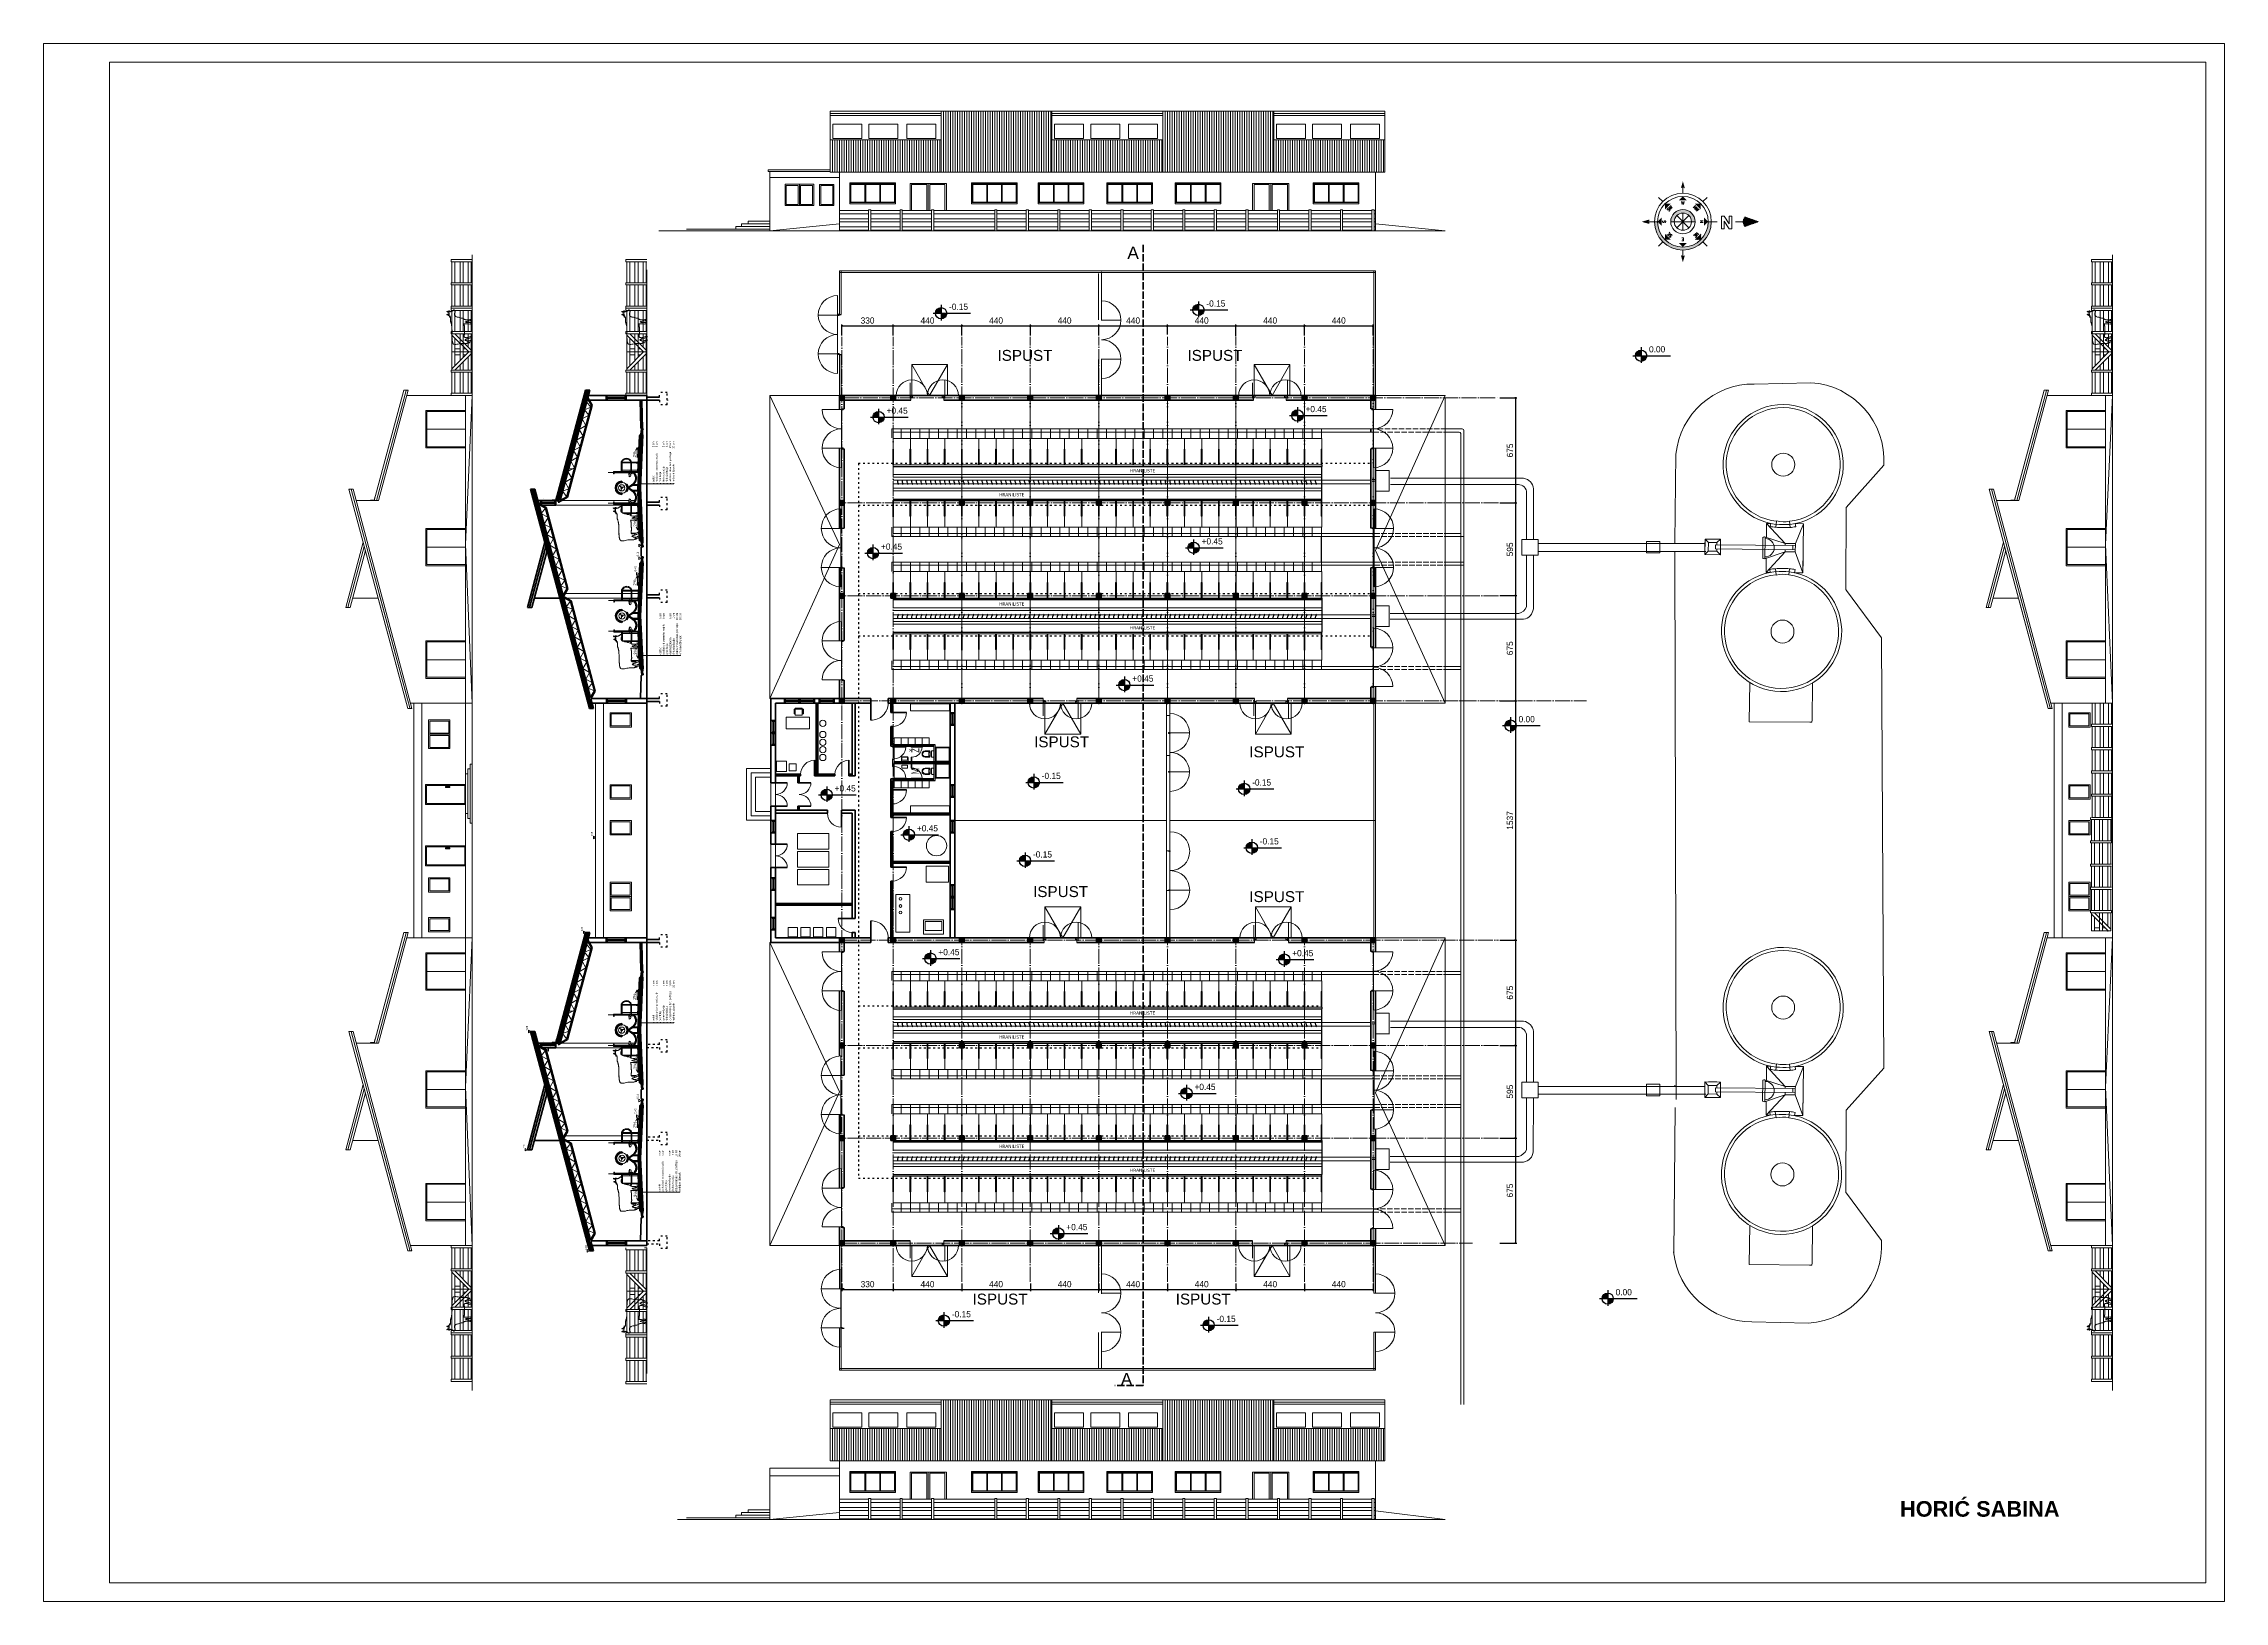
# Model space of a CAD drawing. Header units: millimetres. Extents: x 73 to 57768, y -40361 to 10065.
# Drawn here: x 73 to 14073, y 65 to 10065 of the extents above; entities that cross this region are included whole.
import ezdxf
from ezdxf.enums import TextEntityAlignment as Align

# ---------------------------------------------------------------- set-up
doc = ezdxf.new("R2010")
doc.units = ezdxf.units.MM
for name, pattern in [('ACAD_ISO02W100', [15, 12, -3]), ('ACAD_ISO03W100', [30, 12, -18]), ('ACAD_ISO04W100', [30, 24, -3, 0, -3]), ('DASHED2', [9.525, 6.35, -3.175])]:
    doc.linetypes.add(name, pattern=pattern)
for name, color, linetype, lineweight in [('1', 7, 'Continuous', 15), ('cijevi', 151, 'ACAD_ISO03W100', 30), ('fekalna', 43, 'Continuous', 5), ('hec', 253, 'Continuous', 5), ('kote', 124, 'Continuous', 5), ('kote i srafura', 9, 'Continuous', 5), ('objekti_pogled', 4, 'Continuous', 20), ('okvir', 120, 'Continuous', 13), ('oprema mobil.', 201, 'Continuous', 5), ('presjek A-A B- B', 40, 'Continuous', 40), ('radna mjesta', 5, 'Continuous', 5), ('ulica', 71, 'Continuous', 13), ('zidovi', 195, 'Continuous', 5), ('zidovi presjek', 1, 'Continuous', 20)]:
    doc.layers.add(name, color=color, linetype=linetype, lineweight=lineweight)
doc.layers.add('pogled', color=7, linetype='Continuous', lineweight=5, true_color=0x8db1c3)
doc.layers.add('presjek', color=7, linetype='Continuous', lineweight=40, true_color=0xe37da2)
doc.layers.add('sjeccica', color=20, linetype='Continuous')
doc.layers.add('TEXT', color=7, linetype='Continuous')
doc.styles.add('1na50', font='', dxfattribs={"height": 15})
doc.styles.add('ROMANS', font='romans.shx')
doc.styles.get('1na50').set_extended_font_data('SwitzerlandCondLight BH')
doc.dimstyles.new('1-200', dxfattribs={"dimtxt": 40, "dimasz": 12, "dimexe": 10, "dimexo": 10, "dimgap": 15, "dimtad": 1, "dimdec": 0, "dimtxsty": 'Standard', "dimblk": 'ARCHTICK', "dimcen": 2.5, "dimdle": 5, "dimadec": 0, "dimazin": 0, "dimtfac": 1, "dimtdec": 0, "dimtmove": 0, "dimatfit": 3, "dimldrblk": 'ARCHTICK', "dimfxl": 1, "dimarcsym": 0})
pattern_1 = [(270, (10597.153, 8921.3936), (3.9, -2e-15), [])]

# ---------------------------------------------------------------- blocks, each defined once
blk = doc.blocks.new('A$C064C6560')
at = {"layer": '1'}
for points in [[(70, 113), (0, 113), (0, 3), (70, 3)], [(170, 3), (170, 113)]]:
    blk.add_lwpolyline(points, dxfattribs=at)
for points in [[(70, 110), (170, 110), (170, 115), (70, 115)], [(70, 0), (170, 0), (170, 5), (70, 5)]]:
    blk.add_lwpolyline(points, close=True, dxfattribs=at)
blk = doc.blocks.new('A$C331707A4')
at = {"layer": 'pogled'}
for p, q in [((43, 213), (99, 213)), ((115, 199), (91, 199)), ((115, 199), (91, 199)), ((104, 213), (146, 213)), ((115, 1), (91, 1)), ((115, 1), (91, 1))]:
    blk.add_line(p, q, dxfattribs=at)
at = {"layer": 'pogled', "linetype": 'Continuous'}
for p, q in [((89, 204), (43, 204)), ((89, 204), (43, 204)), ((86, 192), (89, 171)), ((86, 192), (89, 171)), ((87, 192), (90, 171)), ((87, 192), (90, 171)), ((89, 205), (89, 193)), ((89, 205), (89, 193)), ((91, 205), (91, 193)), ((91, 205), (91, 193)), ((99, 204), (91, 204)), ((99, 204), (91, 204)), ((103, 196), (91, 196)), ((103, 196), (91, 196)), ((92, 197), (98, 197)), ((92, 197), (98, 197)), ((103, 193), (103, 199)), ((103, 193), (103, 199)), ((145, 204), (104, 204)), ((145, 204), (104, 204)), ((106, 193), (106, 199)), ((106, 193), (106, 199)), ((108, 199), (108, 193)), ((108, 193), (108, 199)), ((108, 193), (108, 199)), ((108, 199), (108, 193)), ((115, 196), (108, 196)), ((115, 196), (108, 196)), ((86, 8), (89, 29)), ((86, 8), (89, 29)), ((87, 8), (90, 29)), ((87, 8), (90, 29)), ((103, 4), (91, 4)), ((103, 4), (91, 4)), ((92, 3), (98, 3)), ((92, 3), (98, 3)), ((103, 8), (103, 1)), ((103, 8), (103, 1)), ((106, 8), (106, 1)), ((106, 8), (106, 1)), ((108, 1), (108, 8)), ((108, 1), (108, 8)), ((108, 7), (108, 1)), ((108, 7), (108, 1)), ((115, 4), (108, 4)), ((115, 4), (108, 4))]:
    blk.add_line(p, q, dxfattribs=at)
for points in [[(91, 198), (91, 197), (92, 197), (92, 198)], [(91, 198), (91, 197), (92, 197), (92, 198)], [(98, 198), (98, 197), (99, 197), (99, 198)], [(98, 198), (98, 197), (99, 197), (99, 198)], [(91, 2), (91, 3), (92, 3), (92, 2)], [(91, 2), (91, 3), (92, 3), (92, 2)], [(98, 2), (98, 3), (99, 3), (99, 2)], [(98, 2), (98, 3), (99, 3), (99, 2)]]:
    blk.add_lwpolyline(points, close=True, dxfattribs=at)
at = {"layer": 'pogled'}
blk.add_circle((41, 100), 20.1, dxfattribs=at)
at = {"layer": 'pogled', "linetype": 'Continuous'}
for centre, radius, start, end in [((41, 204), 2.5, 180, 0), ((41, 204), 2.5, 180, 0), ((86, 192), 0.5, 10.0875, 190.0875), ((86, 192), 0.5, 10.0875, 190.0875), ((89, 182), 10.6, 90, 100.9753), ((89, 182), 10.6, 90, 100.9753), ((90, 205), 1, 0, 180), ((90, 205), 1, 0, 180), ((90, 193), 1, 180, 0), ((90, 193), 1, 180, 0), ((89, 182), 10.6, 279.1996, 79.1492), ((89, 182), 10.6, 279.1996, 79.1492), ((102, 204), 2.5, 180, 0), ((102, 204), 2.5, 180, 0), ((106, 193), 2.5, 180, 0), ((106, 193), 2.5, 180, 0), ((86, 8), 0.5, 169.9125, 349.9125), ((86, 8), 0.5, 169.9125, 349.9125), ((89, 18), 10.6, 259.0247, 270), ((89, 18), 10.6, 259.0247, 270), ((90, 7), 1, 0, 180), ((90, 7), 1, 0, 180), ((89, 18), 10.6, 280.8508, 80.8004), ((89, 18), 10.6, 280.8508, 80.8004), ((106, 8), 2.5, 0, 180), ((106, 8), 2.5, 0, 180)]:
    blk.add_arc(centre, radius, start, end, dxfattribs=at)
at = {"layer": 'pogled'}
for start, end in [(37.4836, 90), (37.4836, 90), (270, 322.5164), (270, 322.5164)]:
    blk.add_arc((41, 100), 35, start, end, dxfattribs=at)
for points, knots in [([(30, 117), (30, 114), (31, 108), (36, 105), (39, 103)], [15.25134, 15.25134, 15.25134, 15.25134, 22.492477, 32.238831, 32.238831, 32.238831, 32.238831]), ([(30, 117), (30, 114), (31, 108), (36, 105), (39, 103)], [15.25134, 15.25134, 15.25134, 15.25134, 22.492477, 32.238831, 32.238831, 32.238831, 32.238831]), ([(32, 82), (34, 84), (38, 87), (39, 93), (39, 97)], [15.25134, 15.25134, 15.25134, 15.25134, 22.492477, 32.238831, 32.238831, 32.238831, 32.238831]), ([(32, 82), (34, 84), (38, 87), (39, 93), (39, 97)], [15.25134, 15.25134, 15.25134, 15.25134, 22.492477, 32.238831, 32.238831, 32.238831, 32.238831]), ([(61, 104), (60, 104), (59, 104), (57, 105), (56, 105), (55, 105), (54, 105), (53, 105), (53, 105), (52, 105), (51, 105), (48, 104), (47, 104), (45, 103), (44, 102), (44, 102)], [16.38645, 16.38645, 16.38645, 16.38645, 18.646722, 18.646722, 21.666101, 21.666101, 22.797962, 22.797962, 23.929822, 23.929822, 26.193542, 26.193542, 30.66156, 30.66156, 32.432108, 32.432108, 32.432108, 32.432108]), ([(61, 104), (60, 104), (59, 104), (57, 105), (56, 105), (55, 105), (54, 105), (53, 105), (53, 105), (52, 105), (51, 105), (48, 104), (47, 104), (45, 103), (44, 102), (44, 102)], [16.38645, 16.38645, 16.38645, 16.38645, 18.646722, 18.646722, 21.666101, 21.666101, 22.797962, 22.797962, 23.929822, 23.929822, 26.193542, 26.193542, 30.66156, 30.66156, 32.432108, 32.432108, 32.432108, 32.432108])]:
    blk.add_open_spline(points, degree=3, knots=knots, dxfattribs=at)
at = {"layer": 'presjek'}
for p, q in [((41, 142), (41, 135)), ((41, 142), (41, 135)), ((115, 200), (145, 200)), ((115, 200), (148, 200)), ((115, 200), (148, 200)), ((115, 200), (148, 200)), ((115, 200), (148, 200)), ((115, 200), (145, 200)), ((115, 196), (115, 200)), ((115, 196), (115, 200)), ((115, 196), (115, 200)), ((115, 196), (115, 200)), ((115, 196), (115, 200)), ((115, 196), (115, 200)), ((118, 194), (118, 200)), ((118, 194), (118, 200)), ((118, 193), (118, 200)), ((118, 193), (118, 200)), ((118, 194), (118, 200)), ((118, 194), (118, 200)), ((41, 65), (41, 58)), ((41, 65), (41, 58)), ((69, 121), (73, 124)), ((69, 121), (73, 124)), ((69, 79), (73, 76)), ((69, 79), (73, 76)), ((81, 104), (86, 104)), ((81, 104), (86, 104)), ((81, 96), (86, 96)), ((81, 96), (86, 96)), ((86, 105), (86, 95)), ((86, 95), (86, 105)), ((86, 95), (86, 105)), ((86, 105), (86, 95)), ((86, 100), (89, 100)), ((86, 100), (89, 100)), ((89, 96), (89, 105)), ((89, 96), (89, 105)), ((111, 120), (111, 123)), ((111, 120), (111, 123)), ((111, 120), (111, 117)), ((111, 120), (111, 117)), ((111, 120), (145, 120)), ((111, 120), (145, 120)), ((111, 117), (145, 117)), ((111, 117), (145, 117)), ((111, 80), (111, 83)), ((111, 80), (111, 83)), ((111, 83), (145, 83)), ((111, 83), (145, 83)), ((111, 80), (111, 77)), ((111, 80), (111, 77)), ((111, 80), (145, 80)), ((111, 80), (145, 80)), ((115, 4), (115, 0)), ((115, 4), (115, 0)), ((115, 0), (148, 0)), ((115, 0), (148, 0)), ((118, 7), (118, 0)), ((118, 7), (118, 0))]:
    blk.add_line(p, q, dxfattribs=at)
at = {"layer": 'presjek', "ltscale": 2}
for p, q in [((111, 123), (86, 105)), ((111, 123), (86, 105)), ((111, 77), (86, 95)), ((111, 77), (86, 95)), ((111, 117), (89, 104)), ((111, 117), (89, 104)), ((111, 83), (89, 96)), ((111, 83), (89, 96))]:
    blk.add_line(p, q, dxfattribs=at)
at = {"layer": 'presjek'}
blk.add_circle((41, 100), 3.63, dxfattribs=at)
blk.add_circle((41, 100), 3.63, dxfattribs=at)
for centre, radius, start, end in [((42, 100), 42, 91.4655, 268.5345), ((85, 162), 49.4, 302.4903, 47.2413), ((85, 162), 49.4, 302.4903, 47.2413), ((85, 161), 46, 304.1074, 49.6291), ((85, 161), 46, 304.1074, 49.6291), ((41, 100), 35, 90, 270), ((41, 100), 35, 90, 270), ((41, 100), 35, 322.5164, 37.4836), ((41, 100), 35, 322.5164, 37.4836), ((41, 100), 40, 322.5164, 37.4836), ((41, 100), 40, 322.5164, 37.4836), ((85, 38), 49.4, 312.7587, 57.5097), ((85, 38), 49.4, 312.7587, 57.5097), ((85, 39), 46, 310.3709, 55.8926), ((85, 39), 46, 310.3709, 55.8926)]:
    blk.add_arc(centre, radius, start, end, dxfattribs=at)
blk = doc.blocks.new('WC')
for points in [[(-21, -1), (19, -1), (19, -11, -0.414214), (14, -16, -0.414214)], [(14, -16), (-16, -16, -0.414214), (-21, -11), (-21, -1)], [(-16, -25), (14, -25, -0.414214), (19, -30), (19, -56, -1), (-21, -56), (-21, -30, -0.414214), (-16, -25, -0.414214)]]:
    blk.add_lwpolyline(points, format="xyb")
blk.add_lwpolyline([(16, -32), (-17, -32), (-17, -56, 1), (16, -56)], format="xyb", close=True)
for points in [[(-12, -32), (-11, -32), (-11, -29), (-12, -29)], [(11, -32), (12, -32), (12, -29), (11, -29)]]:
    blk.add_lwpolyline(points, close=True)
blk = doc.blocks.new('_ArchTick')
at = {"layer": 'kote', "color": 0, "const_width": 0.15}
blk.add_lwpolyline([(-0.5, -0.5), (0.5, 0.5)], dxfattribs=at)
blk = doc.blocks.new('*D148')
at = {"layer": 'Defpoints', "color": 0}
for p in [(5198, 2116), (5528, 2116), (5528, 2066)]:
    blk.add_point(p, dxfattribs=at)
at = {"layer": 'kote i srafura', "color": 0, "lineweight": -2}
for p, q in [((5198, 2106), (5198, 2056)), ((5528, 2106), (5528, 2056)), ((5193, 2066), (5533, 2066))]:
    blk.add_line(p, q, dxfattribs=at)
at = {"layer": 'kote i srafura', "color": 0, "lineweight": -2, "xscale": 12, "yscale": 12, "zscale": 12, "rotation": 180}
blk.add_blockref('_ArchTick', (5198, 2066), dxfattribs=at)
at = {"layer": 'kote i srafura', "color": 0, "lineweight": -2, "xscale": 12, "yscale": 12, "zscale": 12}
blk.add_blockref('_ArchTick', (5528, 2066), dxfattribs=at)
at = {"layer": 'kote i srafura', "color": 0, "insert": (5363, 2101), "char_height": 40, "attachment_point": 5}
blk.add_mtext('330', dxfattribs=at)
blk = doc.blocks.new('*D149')
at = {"layer": 'Defpoints', "color": 0}
for p in [(5528, 2116), (5968, 2116), (5968, 2066)]:
    blk.add_point(p, dxfattribs=at)
at = {"layer": 'kote i srafura', "color": 0, "lineweight": -2}
for p, q in [((5528, 2106), (5528, 2056)), ((5968, 2106), (5968, 2056)), ((5523, 2066), (5973, 2066))]:
    blk.add_line(p, q, dxfattribs=at)
at = {"layer": 'kote i srafura', "color": 0, "lineweight": -2, "xscale": 12, "yscale": 12, "zscale": 12, "rotation": 180}
blk.add_blockref('_ArchTick', (5528, 2066), dxfattribs=at)
at = {"layer": 'kote i srafura', "color": 0, "lineweight": -2, "xscale": 12, "yscale": 12, "zscale": 12}
blk.add_blockref('_ArchTick', (5968, 2066), dxfattribs=at)
at = {"layer": 'kote i srafura', "color": 0, "insert": (5748, 2101), "char_height": 40, "attachment_point": 5}
blk.add_mtext('440', dxfattribs=at)
blk = doc.blocks.new('*D150')
at = {"layer": 'Defpoints', "color": 0}
for p in [(5968, 2116), (6408, 2116), (6408, 2066)]:
    blk.add_point(p, dxfattribs=at)
at = {"layer": 'kote i srafura', "color": 0, "lineweight": -2}
for p, q in [((5968, 2106), (5968, 2056)), ((6408, 2106), (6408, 2056)), ((5963, 2066), (6413, 2066))]:
    blk.add_line(p, q, dxfattribs=at)
at = {"layer": 'kote i srafura', "color": 0, "lineweight": -2, "xscale": 12, "yscale": 12, "zscale": 12, "rotation": 180}
blk.add_blockref('_ArchTick', (5968, 2066), dxfattribs=at)
at = {"layer": 'kote i srafura', "color": 0, "lineweight": -2, "xscale": 12, "yscale": 12, "zscale": 12}
blk.add_blockref('_ArchTick', (6408, 2066), dxfattribs=at)
at = {"layer": 'kote i srafura', "color": 0, "insert": (6188, 2101), "char_height": 40, "attachment_point": 5}
blk.add_mtext('440', dxfattribs=at)
blk = doc.blocks.new('*D151')
at = {"layer": 'Defpoints', "color": 0}
for p in [(6408, 2116), (6848, 2116), (6848, 2066)]:
    blk.add_point(p, dxfattribs=at)
at = {"layer": 'kote i srafura', "color": 0, "lineweight": -2}
for p, q in [((6408, 2106), (6408, 2056)), ((6848, 2106), (6848, 2056)), ((6403, 2066), (6853, 2066))]:
    blk.add_line(p, q, dxfattribs=at)
at = {"layer": 'kote i srafura', "color": 0, "lineweight": -2, "xscale": 12, "yscale": 12, "zscale": 12, "rotation": 180}
blk.add_blockref('_ArchTick', (6408, 2066), dxfattribs=at)
at = {"layer": 'kote i srafura', "color": 0, "lineweight": -2, "xscale": 12, "yscale": 12, "zscale": 12}
blk.add_blockref('_ArchTick', (6848, 2066), dxfattribs=at)
at = {"layer": 'kote i srafura', "color": 0, "insert": (6628, 2101), "char_height": 40, "attachment_point": 5}
blk.add_mtext('440', dxfattribs=at)
blk = doc.blocks.new('*D152')
at = {"layer": 'Defpoints', "color": 0}
for p in [(6848, 2116), (7288, 2116), (7288, 2066)]:
    blk.add_point(p, dxfattribs=at)
at = {"layer": 'kote i srafura', "color": 0, "lineweight": -2}
for p, q in [((6848, 2106), (6848, 2056)), ((7288, 2106), (7288, 2056)), ((6843, 2066), (7293, 2066))]:
    blk.add_line(p, q, dxfattribs=at)
at = {"layer": 'kote i srafura', "color": 0, "lineweight": -2, "xscale": 12, "yscale": 12, "zscale": 12, "rotation": 180}
blk.add_blockref('_ArchTick', (6848, 2066), dxfattribs=at)
at = {"layer": 'kote i srafura', "color": 0, "lineweight": -2, "xscale": 12, "yscale": 12, "zscale": 12}
blk.add_blockref('_ArchTick', (7288, 2066), dxfattribs=at)
at = {"layer": 'kote i srafura', "color": 0, "insert": (7068, 2101), "char_height": 40, "attachment_point": 5}
blk.add_mtext('440', dxfattribs=at)
blk = doc.blocks.new('*D153')
at = {"layer": 'Defpoints', "color": 0}
for p in [(7288, 2116), (7728, 2116), (7728, 2066)]:
    blk.add_point(p, dxfattribs=at)
at = {"layer": 'kote i srafura', "color": 0, "lineweight": -2}
for p, q in [((7288, 2106), (7288, 2056)), ((7728, 2106), (7728, 2056)), ((7283, 2066), (7733, 2066))]:
    blk.add_line(p, q, dxfattribs=at)
at = {"layer": 'kote i srafura', "color": 0, "lineweight": -2, "xscale": 12, "yscale": 12, "zscale": 12, "rotation": 180}
blk.add_blockref('_ArchTick', (7288, 2066), dxfattribs=at)
at = {"layer": 'kote i srafura', "color": 0, "lineweight": -2, "xscale": 12, "yscale": 12, "zscale": 12}
blk.add_blockref('_ArchTick', (7728, 2066), dxfattribs=at)
at = {"layer": 'kote i srafura', "color": 0, "insert": (7508, 2101), "char_height": 40, "attachment_point": 5}
blk.add_mtext('440', dxfattribs=at)
blk = doc.blocks.new('*D154')
at = {"layer": 'Defpoints', "color": 0}
for p in [(7728, 2116), (8168, 2116), (8168, 2066)]:
    blk.add_point(p, dxfattribs=at)
at = {"layer": 'kote i srafura', "color": 0, "lineweight": -2}
for p, q in [((7728, 2106), (7728, 2056)), ((8168, 2106), (8168, 2056)), ((7723, 2066), (8173, 2066))]:
    blk.add_line(p, q, dxfattribs=at)
at = {"layer": 'kote i srafura', "color": 0, "lineweight": -2, "xscale": 12, "yscale": 12, "zscale": 12, "rotation": 180}
blk.add_blockref('_ArchTick', (7728, 2066), dxfattribs=at)
at = {"layer": 'kote i srafura', "color": 0, "lineweight": -2, "xscale": 12, "yscale": 12, "zscale": 12}
blk.add_blockref('_ArchTick', (8168, 2066), dxfattribs=at)
at = {"layer": 'kote i srafura', "color": 0, "insert": (7948, 2101), "char_height": 40, "attachment_point": 5}
blk.add_mtext('440', dxfattribs=at)
blk = doc.blocks.new('*D155')
at = {"layer": 'Defpoints', "color": 0}
for p in [(8168, 2116), (8608, 2116), (8608, 2066)]:
    blk.add_point(p, dxfattribs=at)
at = {"layer": 'kote i srafura', "color": 0, "lineweight": -2}
for p, q in [((8168, 2106), (8168, 2056)), ((8608, 2106), (8608, 2056)), ((8163, 2066), (8613, 2066))]:
    blk.add_line(p, q, dxfattribs=at)
at = {"layer": 'kote i srafura', "color": 0, "lineweight": -2, "xscale": 12, "yscale": 12, "zscale": 12, "rotation": 180}
blk.add_blockref('_ArchTick', (8168, 2066), dxfattribs=at)
at = {"layer": 'kote i srafura', "color": 0, "lineweight": -2, "xscale": 12, "yscale": 12, "zscale": 12}
blk.add_blockref('_ArchTick', (8608, 2066), dxfattribs=at)
at = {"layer": 'kote i srafura', "color": 0, "insert": (8388, 2101), "char_height": 40, "attachment_point": 5}
blk.add_mtext('440', dxfattribs=at)
blk = doc.blocks.new('*D156')
at = {"layer": 'Defpoints', "color": 0}
for p in [(5198, 8181), (5528, 8252), (5528, 8181)]:
    blk.add_point(p, dxfattribs=at)
at = {"layer": 'kote i srafura', "color": 0, "lineweight": -2}
for p, q in [((5198, 8191), (5198, 8262)), ((5528, 8191), (5528, 8262)), ((5193, 8252), (5533, 8252))]:
    blk.add_line(p, q, dxfattribs=at)
at = {"layer": 'kote i srafura', "color": 0, "lineweight": -2, "xscale": 12, "yscale": 12, "zscale": 12, "rotation": 180}
blk.add_blockref('_ArchTick', (5198, 8252), dxfattribs=at)
at = {"layer": 'kote i srafura', "color": 0, "lineweight": -2, "xscale": 12, "yscale": 12, "zscale": 12}
blk.add_blockref('_ArchTick', (5528, 8252), dxfattribs=at)
at = {"layer": 'kote i srafura', "color": 0, "insert": (5363, 8287), "char_height": 40, "attachment_point": 5}
blk.add_mtext('330', dxfattribs=at)
blk = doc.blocks.new('*D157')
at = {"layer": 'Defpoints', "color": 0}
for p in [(5528, 8181), (5968, 8252), (5968, 8181)]:
    blk.add_point(p, dxfattribs=at)
at = {"layer": 'kote i srafura', "color": 0, "lineweight": -2}
for p, q in [((5528, 8191), (5528, 8262)), ((5968, 8191), (5968, 8262)), ((5523, 8252), (5973, 8252))]:
    blk.add_line(p, q, dxfattribs=at)
at = {"layer": 'kote i srafura', "color": 0, "lineweight": -2, "xscale": 12, "yscale": 12, "zscale": 12, "rotation": 180}
blk.add_blockref('_ArchTick', (5528, 8252), dxfattribs=at)
at = {"layer": 'kote i srafura', "color": 0, "lineweight": -2, "xscale": 12, "yscale": 12, "zscale": 12}
blk.add_blockref('_ArchTick', (5968, 8252), dxfattribs=at)
at = {"layer": 'kote i srafura', "color": 0, "insert": (5748, 8287), "char_height": 40, "attachment_point": 5}
blk.add_mtext('440', dxfattribs=at)
blk = doc.blocks.new('*D158')
at = {"layer": 'Defpoints', "color": 0}
for p in [(5968, 8181), (6408, 8252), (6408, 8181)]:
    blk.add_point(p, dxfattribs=at)
at = {"layer": 'kote i srafura', "color": 0, "lineweight": -2}
for p, q in [((5968, 8191), (5968, 8262)), ((6408, 8191), (6408, 8262)), ((5963, 8252), (6413, 8252))]:
    blk.add_line(p, q, dxfattribs=at)
at = {"layer": 'kote i srafura', "color": 0, "lineweight": -2, "xscale": 12, "yscale": 12, "zscale": 12, "rotation": 180}
blk.add_blockref('_ArchTick', (5968, 8252), dxfattribs=at)
at = {"layer": 'kote i srafura', "color": 0, "lineweight": -2, "xscale": 12, "yscale": 12, "zscale": 12}
blk.add_blockref('_ArchTick', (6408, 8252), dxfattribs=at)
at = {"layer": 'kote i srafura', "color": 0, "insert": (6188, 8287), "char_height": 40, "attachment_point": 5}
blk.add_mtext('440', dxfattribs=at)
blk = doc.blocks.new('*D159')
at = {"layer": 'Defpoints', "color": 0}
for p in [(6408, 8181), (6848, 8252), (6848, 8181)]:
    blk.add_point(p, dxfattribs=at)
at = {"layer": 'kote i srafura', "color": 0, "lineweight": -2}
for p, q in [((6408, 8191), (6408, 8262)), ((6848, 8191), (6848, 8262)), ((6403, 8252), (6853, 8252))]:
    blk.add_line(p, q, dxfattribs=at)
at = {"layer": 'kote i srafura', "color": 0, "lineweight": -2, "xscale": 12, "yscale": 12, "zscale": 12, "rotation": 180}
blk.add_blockref('_ArchTick', (6408, 8252), dxfattribs=at)
at = {"layer": 'kote i srafura', "color": 0, "lineweight": -2, "xscale": 12, "yscale": 12, "zscale": 12}
blk.add_blockref('_ArchTick', (6848, 8252), dxfattribs=at)
at = {"layer": 'kote i srafura', "color": 0, "insert": (6628, 8287), "char_height": 40, "attachment_point": 5}
blk.add_mtext('440', dxfattribs=at)
blk = doc.blocks.new('*D160')
at = {"layer": 'Defpoints', "color": 0}
for p in [(6848, 8181), (7288, 8252), (7288, 8188)]:
    blk.add_point(p, dxfattribs=at)
at = {"layer": 'kote i srafura', "color": 0, "lineweight": -2}
for p, q in [((6848, 8191), (6848, 8262)), ((7288, 8198), (7288, 8262)), ((6843, 8252), (7293, 8252))]:
    blk.add_line(p, q, dxfattribs=at)
at = {"layer": 'kote i srafura', "color": 0, "lineweight": -2, "xscale": 12, "yscale": 12, "zscale": 12, "rotation": 180}
blk.add_blockref('_ArchTick', (6848, 8252), dxfattribs=at)
at = {"layer": 'kote i srafura', "color": 0, "lineweight": -2, "xscale": 12, "yscale": 12, "zscale": 12}
blk.add_blockref('_ArchTick', (7288, 8252), dxfattribs=at)
at = {"layer": 'kote i srafura', "color": 0, "insert": (7068, 8287), "char_height": 40, "attachment_point": 5}
blk.add_mtext('440', dxfattribs=at)
blk = doc.blocks.new('*D161')
at = {"layer": 'Defpoints', "color": 0}
for p in [(7288, 8188), (7728, 8252), (7728, 8177)]:
    blk.add_point(p, dxfattribs=at)
at = {"layer": 'kote i srafura', "color": 0, "lineweight": -2}
for p, q in [((7288, 8198), (7288, 8262)), ((7728, 8187), (7728, 8262)), ((7283, 8252), (7733, 8252))]:
    blk.add_line(p, q, dxfattribs=at)
at = {"layer": 'kote i srafura', "color": 0, "lineweight": -2, "xscale": 12, "yscale": 12, "zscale": 12, "rotation": 180}
blk.add_blockref('_ArchTick', (7288, 8252), dxfattribs=at)
at = {"layer": 'kote i srafura', "color": 0, "lineweight": -2, "xscale": 12, "yscale": 12, "zscale": 12}
blk.add_blockref('_ArchTick', (7728, 8252), dxfattribs=at)
at = {"layer": 'kote i srafura', "color": 0, "insert": (7508, 8287), "char_height": 40, "attachment_point": 5}
blk.add_mtext('440', dxfattribs=at)
blk = doc.blocks.new('*D162')
at = {"layer": 'Defpoints', "color": 0}
for p in [(7728, 8177), (8168, 8252), (8168, 8181)]:
    blk.add_point(p, dxfattribs=at)
at = {"layer": 'kote i srafura', "color": 0, "lineweight": -2}
for p, q in [((7728, 8187), (7728, 8262)), ((8168, 8191), (8168, 8262)), ((7723, 8252), (8173, 8252))]:
    blk.add_line(p, q, dxfattribs=at)
at = {"layer": 'kote i srafura', "color": 0, "lineweight": -2, "xscale": 12, "yscale": 12, "zscale": 12, "rotation": 180}
blk.add_blockref('_ArchTick', (7728, 8252), dxfattribs=at)
at = {"layer": 'kote i srafura', "color": 0, "lineweight": -2, "xscale": 12, "yscale": 12, "zscale": 12}
blk.add_blockref('_ArchTick', (8168, 8252), dxfattribs=at)
at = {"layer": 'kote i srafura', "color": 0, "insert": (7948, 8287), "char_height": 40, "attachment_point": 5}
blk.add_mtext('440', dxfattribs=at)
blk = doc.blocks.new('*D163')
at = {"layer": 'Defpoints', "color": 0}
for p in [(8168, 8181), (8608, 8252), (8608, 8181)]:
    blk.add_point(p, dxfattribs=at)
at = {"layer": 'kote i srafura', "color": 0, "lineweight": -2}
for p, q in [((8168, 8191), (8168, 8262)), ((8608, 8191), (8608, 8262)), ((8163, 8252), (8613, 8252))]:
    blk.add_line(p, q, dxfattribs=at)
at = {"layer": 'kote i srafura', "color": 0, "lineweight": -2, "xscale": 12, "yscale": 12, "zscale": 12, "rotation": 180}
blk.add_blockref('_ArchTick', (8168, 8252), dxfattribs=at)
at = {"layer": 'kote i srafura', "color": 0, "lineweight": -2, "xscale": 12, "yscale": 12, "zscale": 12}
blk.add_blockref('_ArchTick', (8608, 8252), dxfattribs=at)
at = {"layer": 'kote i srafura', "color": 0, "insert": (8388, 8287), "char_height": 40, "attachment_point": 5}
blk.add_mtext('440', dxfattribs=at)
blk = doc.blocks.new('*D164')
at = {"layer": 'Defpoints', "color": 0}
for p in [(9413, 7791), (9413, 7116), (9522, 7116)]:
    blk.add_point(p, dxfattribs=at)
at = {"layer": 'kote i srafura', "color": 0, "lineweight": -2}
for p, q in [((9423, 7791), (9532, 7791)), ((9522, 7796), (9522, 7111)), ((9423, 7116), (9532, 7116))]:
    blk.add_line(p, q, dxfattribs=at)
at = {"layer": 'kote i srafura', "color": 0, "lineweight": -2, "xscale": 12, "yscale": 12, "zscale": 12}
for p, rotation in [((9522, 7791), 90), ((9522, 7116), 270)]:
    blk.add_blockref('_ArchTick', p, dxfattribs=dict(at, rotation=rotation))
at = {"layer": 'kote i srafura', "color": 0, "insert": (9487, 7453), "char_height": 40, "attachment_point": 5, "rotation": 90}
blk.add_mtext('675', dxfattribs=at)
blk = doc.blocks.new('*D165')
at = {"layer": 'Defpoints', "color": 0}
for p in [(9413, 7116), (9413, 6521), (9522, 6521)]:
    blk.add_point(p, dxfattribs=at)
at = {"layer": 'kote i srafura', "color": 0, "lineweight": -2}
for p, q in [((9423, 7116), (9532, 7116)), ((9522, 7121), (9522, 6516)), ((9423, 6521), (9532, 6521))]:
    blk.add_line(p, q, dxfattribs=at)
at = {"layer": 'kote i srafura', "color": 0, "lineweight": -2, "xscale": 12, "yscale": 12, "zscale": 12}
for p, rotation in [((9522, 7116), 90), ((9522, 6521), 270)]:
    blk.add_blockref('_ArchTick', p, dxfattribs=dict(at, rotation=rotation))
at = {"layer": 'kote i srafura', "color": 0, "insert": (9487, 6818), "char_height": 40, "attachment_point": 5, "rotation": 90}
blk.add_mtext('595', dxfattribs=at)
blk = doc.blocks.new('*D166')
at = {"layer": 'Defpoints', "color": 0}
for p in [(9413, 6521), (9413, 5846), (9522, 5846)]:
    blk.add_point(p, dxfattribs=at)
at = {"layer": 'kote i srafura', "color": 0, "lineweight": -2}
for p, q in [((9423, 6521), (9532, 6521)), ((9522, 6526), (9522, 5841)), ((9423, 5846), (9532, 5846))]:
    blk.add_line(p, q, dxfattribs=at)
at = {"layer": 'kote i srafura', "color": 0, "lineweight": -2, "xscale": 12, "yscale": 12, "zscale": 12}
for p, rotation in [((9522, 6521), 90), ((9522, 5846), 270)]:
    blk.add_blockref('_ArchTick', p, dxfattribs=dict(at, rotation=rotation))
at = {"layer": 'kote i srafura', "color": 0, "insert": (9487, 6183), "char_height": 40, "attachment_point": 5, "rotation": 90}
blk.add_mtext('675', dxfattribs=at)
blk = doc.blocks.new('*D167')
at = {"layer": 'Defpoints', "color": 0}
for p in [(9413, 5846), (9413, 4309), (9522, 4309)]:
    blk.add_point(p, dxfattribs=at)
at = {"layer": 'kote i srafura', "color": 0, "lineweight": -2}
for p, q in [((9423, 5846), (9532, 5846)), ((9522, 5851), (9522, 4304)), ((9423, 4309), (9532, 4309))]:
    blk.add_line(p, q, dxfattribs=at)
at = {"layer": 'kote i srafura', "color": 0, "lineweight": -2, "xscale": 12, "yscale": 12, "zscale": 12}
for p, rotation in [((9522, 5846), 90), ((9522, 4309), 270)]:
    blk.add_blockref('_ArchTick', p, dxfattribs=dict(at, rotation=rotation))
at = {"layer": 'kote i srafura', "color": 0, "insert": (9487, 5078), "char_height": 40, "attachment_point": 5, "rotation": 90}
blk.add_mtext('1537', dxfattribs=at)
blk = doc.blocks.new('*D168')
at = {"layer": 'Defpoints', "color": 0}
for p in [(9413, 4309), (9413, 3634), (9522, 3634)]:
    blk.add_point(p, dxfattribs=at)
at = {"layer": 'kote i srafura', "color": 0, "lineweight": -2}
for p, q in [((9423, 4309), (9532, 4309)), ((9522, 4314), (9522, 3629)), ((9423, 3634), (9532, 3634))]:
    blk.add_line(p, q, dxfattribs=at)
at = {"layer": 'kote i srafura', "color": 0, "lineweight": -2, "xscale": 12, "yscale": 12, "zscale": 12}
for p, rotation in [((9522, 4309), 90), ((9522, 3634), 270)]:
    blk.add_blockref('_ArchTick', p, dxfattribs=dict(at, rotation=rotation))
at = {"layer": 'kote i srafura', "color": 0, "insert": (9487, 3972), "char_height": 40, "attachment_point": 5, "rotation": 90}
blk.add_mtext('675', dxfattribs=at)
blk = doc.blocks.new('*D169')
at = {"layer": 'Defpoints', "color": 0}
for p in [(9413, 3634), (9413, 3039), (9522, 3039)]:
    blk.add_point(p, dxfattribs=at)
at = {"layer": 'kote i srafura', "color": 0, "lineweight": -2}
for p, q in [((9423, 3634), (9532, 3634)), ((9522, 3639), (9522, 3034)), ((9423, 3039), (9532, 3039))]:
    blk.add_line(p, q, dxfattribs=at)
at = {"layer": 'kote i srafura', "color": 0, "lineweight": -2, "xscale": 12, "yscale": 12, "zscale": 12}
for p, rotation in [((9522, 3634), 90), ((9522, 3039), 270)]:
    blk.add_blockref('_ArchTick', p, dxfattribs=dict(at, rotation=rotation))
at = {"layer": 'kote i srafura', "color": 0, "insert": (9487, 3337), "char_height": 40, "attachment_point": 5, "rotation": 90}
blk.add_mtext('595', dxfattribs=at)
blk = doc.blocks.new('*D170')
at = {"layer": 'Defpoints', "color": 0}
for p in [(9413, 3039), (9413, 2364), (9522, 2364)]:
    blk.add_point(p, dxfattribs=at)
at = {"layer": 'kote i srafura', "color": 0, "lineweight": -2}
for p, q in [((9423, 3039), (9532, 3039)), ((9522, 3044), (9522, 2359)), ((9423, 2364), (9532, 2364))]:
    blk.add_line(p, q, dxfattribs=at)
at = {"layer": 'kote i srafura', "color": 0, "lineweight": -2, "xscale": 12, "yscale": 12, "zscale": 12}
for p, rotation in [((9522, 3039), 90), ((9522, 2364), 270)]:
    blk.add_blockref('_ArchTick', p, dxfattribs=dict(at, rotation=rotation))
at = {"layer": 'kote i srafura', "color": 0, "insert": (9487, 2702), "char_height": 40, "attachment_point": 5, "rotation": 90}
blk.add_mtext('675', dxfattribs=at)

msp = doc.modelspace()

# ---------------------------------------------------------------- hatches: boundary and pattern name
at = {"layer": 'okvir'}
h = msp.add_hatch(color=256, dxfattribs=at)
h.paths.add_polyline_path([(10434.653, 8921.394), (10414.689, 8921.394, 1), (10779.617, 8921.394), (10759.653, 8921.394, -1)])
h.paths.add_polyline_path([(10652.307, 8921.394), (10675.153, 8921.394, 1), (10519.153, 8921.394), (10541.999, 8921.394, -1)])
h = msp.add_hatch(dxfattribs=at)
h.set_pattern_fill('_USER', color=256, scale=3.9, angle=270, style=0, pattern_type=0)
h.set_pattern_definition(pattern_1)
h.paths.add_polyline_path([(10382.653, 8908.394), (10376.153, 8921.394), (10382.653, 8934.394), (10337.153, 8921.394)])
h = msp.add_hatch(dxfattribs=at)
h.set_pattern_fill('_USER', color=256, scale=3.9, angle=315, style=0, pattern_type=0)
h.set_pattern_definition([(315, (10597.153, 8921.3936), (2.75772, 2.75772), [])])
h.paths.add_polyline_path([(10675.288, 8806.489), (10712.058, 8806.489), (10712.058, 8843.258)])
h = msp.add_hatch(dxfattribs=at)
h.set_pattern_fill('_USER', color=256, scale=3.9, angle=270, style=0, pattern_type=0)
h.set_pattern_definition(pattern_1)
h.paths.add_polyline_path([(11084.653, 8921.394), (10993.653, 8953.894), (10980.653, 8921.394), (10993.653, 8888.894)])
at = {"layer": 'presjek'}
for points in [[(5212.775, 7805.822), (5182.775, 7805.822), (5182.775, 7775.822), (5212.775, 7775.822)], [(5542.775, 7805.822), (5512.775, 7805.822), (5512.775, 7775.822), (5542.775, 7775.822)], [(5982.775, 7805.822), (5952.775, 7805.822), (5952.775, 7775.822), (5982.775, 7775.822)], [(6422.775, 7805.822), (6392.775, 7805.822), (6392.775, 7775.822), (6422.775, 7775.822)], [(6862.775, 7805.822), (6832.775, 7805.822), (6832.775, 7775.822), (6862.775, 7775.822)], [(7302.775, 7805.822), (7272.775, 7805.822), (7272.775, 7775.822), (7302.775, 7775.822)], [(7742.775, 7805.822), (7712.775, 7805.822), (7712.775, 7775.822), (7742.775, 7775.822)], [(8182.775, 7805.822), (8152.775, 7805.822), (8152.775, 7775.822), (8182.775, 7775.822)], [(8622.775, 7805.822), (8592.775, 7805.822), (8592.775, 7775.822), (8622.775, 7775.822)], [(5212.775, 7130.822), (5182.775, 7130.822), (5182.775, 7100.822), (5212.775, 7100.822)], [(5982.775, 7130.822), (5952.775, 7130.822), (5952.775, 7100.822), (5982.775, 7100.822)], [(6422.775, 7130.822), (6392.775, 7130.822), (6392.775, 7100.822), (6422.775, 7100.822)], [(6862.775, 7130.822), (6832.775, 7130.822), (6832.775, 7100.822), (6862.775, 7100.822)], [(7302.775, 7130.822), (7272.775, 7130.822), (7272.775, 7100.822), (7302.775, 7100.822)], [(7742.775, 7130.822), (7712.775, 7130.822), (7712.775, 7100.822), (7742.775, 7100.822)], [(8182.775, 7130.822), (8152.775, 7130.822), (8152.775, 7100.822), (8182.775, 7100.822)], [(8622.775, 7130.822), (8592.775, 7130.822), (8592.775, 7100.822), (8622.775, 7100.822)], [(5212.775, 6535.822), (5182.775, 6535.822), (5182.775, 6505.822), (5212.775, 6505.822)], [(5542.775, 6535.822), (5512.775, 6535.822), (5512.775, 6505.822), (5542.775, 6505.822)], [(5982.775, 6535.822), (5952.775, 6535.822), (5952.775, 6505.822), (5982.775, 6505.822)], [(6422.775, 6535.822), (6392.775, 6535.822), (6392.775, 6505.822), (6422.775, 6505.822)], [(6862.775, 6535.822), (6832.775, 6535.822), (6832.775, 6505.822), (6862.775, 6505.822)], [(7302.775, 6535.822), (7272.775, 6535.822), (7272.775, 6505.822), (7302.775, 6505.822)], [(7742.775, 6535.822), (7712.775, 6535.822), (7712.775, 6505.822), (7742.775, 6505.822)], [(8182.775, 6535.822), (8152.775, 6535.822), (8152.775, 6505.822), (8182.775, 6505.822)], [(8622.775, 6535.822), (8592.775, 6535.822), (8592.775, 6505.822), (8622.775, 6505.822)], [(5212.775, 5860.822), (5182.775, 5860.822), (5182.775, 5830.822), (5212.775, 5830.822)], [(5542.775, 5860.822), (5512.775, 5860.822), (5512.775, 5830.822), (5542.775, 5830.822)], [(5982.775, 5860.822), (5952.775, 5860.822), (5952.775, 5830.822), (5982.775, 5830.822)], [(6422.775, 5860.822), (6392.775, 5860.822), (6392.775, 5830.822), (6422.775, 5830.822)], [(6862.775, 5860.822), (6832.775, 5860.822), (6832.775, 5830.822), (6862.775, 5830.822)], [(7302.775, 5860.822), (7272.775, 5860.822), (7272.775, 5830.822), (7302.775, 5830.822)], [(7742.775, 5860.822), (7712.775, 5860.822), (7712.775, 5830.822), (7742.775, 5830.822)], [(8182.775, 5860.822), (8152.775, 5860.822), (8152.775, 5830.822), (8182.775, 5830.822)], [(8622.775, 5860.822), (8592.775, 5860.822), (8592.775, 5830.822), (8622.775, 5830.822)], [(5212.775, 4324.181), (5182.775, 4324.181), (5182.775, 4294.181), (5212.775, 4294.181)], [(5542.775, 4324.181), (5512.775, 4324.181), (5512.775, 4294.181), (5542.775, 4294.181)], [(5982.775, 4324.181), (5952.775, 4324.181), (5952.775, 4294.181), (5982.775, 4294.181)], [(6422.775, 4324.181), (6392.775, 4324.181), (6392.775, 4294.181), (6422.775, 4294.181)], [(6862.775, 4324.181), (6832.775, 4324.181), (6832.775, 4294.181), (6862.775, 4294.181)], [(7302.775, 4324.181), (7272.775, 4324.181), (7272.775, 4294.181), (7302.775, 4294.181)], [(7742.775, 4324.181), (7712.775, 4324.181), (7712.775, 4294.181), (7742.775, 4294.181)], [(8182.775, 4324.181), (8152.775, 4324.181), (8152.775, 4294.181), (8182.775, 4294.181)], [(8622.775, 4324.181), (8592.775, 4324.181), (8592.775, 4294.181), (8622.775, 4294.181)], [(5212.775, 3649.181), (5182.775, 3649.181), (5182.775, 3619.181), (5212.775, 3619.181)], [(5982.775, 3649.181), (5952.775, 3649.181), (5952.775, 3619.181), (5982.775, 3619.181)], [(6422.775, 3649.181), (6392.775, 3649.181), (6392.775, 3619.181), (6422.775, 3619.181)], [(6862.775, 3649.181), (6832.775, 3649.181), (6832.775, 3619.181), (6862.775, 3619.181)], [(7302.775, 3649.181), (7272.775, 3649.181), (7272.775, 3619.181), (7302.775, 3619.181)], [(7742.775, 3649.181), (7712.775, 3649.181), (7712.775, 3619.181), (7742.775, 3619.181)], [(8182.775, 3649.181), (8152.775, 3649.181), (8152.775, 3619.181), (8182.775, 3619.181)], [(8622.775, 3649.181), (8592.775, 3649.181), (8592.775, 3619.181), (8622.775, 3619.181)], [(5212.775, 3054.181), (5182.775, 3054.181), (5182.775, 3024.181), (5212.775, 3024.181)], [(5542.775, 3054.181), (5512.775, 3054.181), (5512.775, 3024.181), (5542.775, 3024.181)], [(5982.775, 3054.181), (5952.775, 3054.181), (5952.775, 3024.181), (5982.775, 3024.181)], [(6422.775, 3054.181), (6392.775, 3054.181), (6392.775, 3024.181), (6422.775, 3024.181)], [(6862.775, 3054.181), (6832.775, 3054.181), (6832.775, 3024.181), (6862.775, 3024.181)], [(7302.775, 3054.181), (7272.775, 3054.181), (7272.775, 3024.181), (7302.775, 3024.181)], [(7742.775, 3054.181), (7712.775, 3054.181), (7712.775, 3024.181), (7742.775, 3024.181)], [(8182.775, 3054.181), (8152.775, 3054.181), (8152.775, 3024.181), (8182.775, 3024.181)], [(8622.775, 3054.181), (8592.775, 3054.181), (8592.775, 3024.181), (8622.775, 3024.181)], [(5212.775, 2379.181), (5182.775, 2379.181), (5182.775, 2349.181), (5212.775, 2349.181)], [(5542.775, 2379.181), (5512.775, 2379.181), (5512.775, 2349.181), (5542.775, 2349.181)], [(5982.775, 2379.181), (5952.775, 2379.181), (5952.775, 2349.181), (5982.775, 2349.181)], [(6422.775, 2379.181), (6392.775, 2379.181), (6392.775, 2349.181), (6422.775, 2349.181)], [(6862.775, 2379.181), (6832.775, 2379.181), (6832.775, 2349.181), (6862.775, 2349.181)], [(7302.775, 2379.181), (7272.775, 2379.181), (7272.775, 2349.181), (7302.775, 2349.181)], [(7742.775, 2379.181), (7712.775, 2379.181), (7712.775, 2349.181), (7742.775, 2349.181)], [(8182.775, 2379.181), (8152.775, 2379.181), (8152.775, 2349.181), (8182.775, 2349.181)], [(8622.775, 2379.181), (8592.775, 2379.181), (8592.775, 2349.181), (8622.775, 2349.181)]]:
    msp.add_hatch(color=256, dxfattribs=at).paths.add_polyline_path(points)
at = {"layer": 'TEXT'}
h = msp.add_hatch(color=256, dxfattribs=at)
h.paths.add_polyline_path([(5834.86, 8334.069), (5834.86, 8370.305, 0.414213562), (5798.624, 8334.069)])
h.paths.add_polyline_path([(5871.096, 8334.069), (5834.86, 8334.069), (5834.86, 8297.833, 0.414213562)])
h = msp.add_hatch(color=256, dxfattribs=at)
h.paths.add_polyline_path([(7486.781, 8355.059), (7486.781, 8391.295, 0.414213562), (7450.546, 8355.059)])
h.paths.add_polyline_path([(7523.017, 8355.059), (7486.781, 8355.059), (7486.781, 8318.824, 0.414213562)])
h = msp.add_hatch(color=256, dxfattribs=at)
h.paths.add_polyline_path([(10328.521, 8061.226), (10328.521, 8097.462, 0.414213562), (10292.286, 8061.226)])
h.paths.add_polyline_path([(10364.757, 8061.226), (10328.521, 8061.226), (10328.521, 8024.99, 0.414213562)])
h = msp.add_hatch(color=256, dxfattribs=at)
h.paths.add_polyline_path([(5433.888, 7667.095), (5433.888, 7703.33, 0.414213562), (5397.653, 7667.095)])
h.paths.add_polyline_path([(5470.124, 7667.095), (5433.888, 7667.095), (5433.888, 7630.859, 0.414213562)])
h = msp.add_hatch(color=256, dxfattribs=at)
h.paths.add_polyline_path([(8123.085, 7677.469), (8123.085, 7713.705, 0.414213562), (8086.85, 7677.469)])
h.paths.add_polyline_path([(8159.321, 7677.469), (8123.085, 7677.469), (8123.085, 7641.233, 0.414213562)])
h = msp.add_hatch(color=256, dxfattribs=at)
h.paths.add_polyline_path([(7456.108, 6828.201), (7456.108, 6864.436, 0.414213562), (7419.872, 6828.201)])
h.paths.add_polyline_path([(7492.344, 6828.201), (7456.108, 6828.201), (7456.108, 6791.965, 0.414213562)])
h = msp.add_hatch(color=256, dxfattribs=at)
h.paths.add_polyline_path([(5397.849, 6794.195), (5397.849, 6830.431, 0.414213562), (5361.613, 6794.195)])
h.paths.add_polyline_path([(5434.085, 6794.195), (5397.849, 6794.195), (5397.849, 6757.959, 0.414213562)])
h = msp.add_hatch(color=256, dxfattribs=at)
h.paths.add_polyline_path([(7011.456, 5947.184), (7011.456, 5983.419, 0.414213562), (6975.22, 5947.184)])
h.paths.add_polyline_path([(7047.692, 5947.184), (7011.456, 5947.184), (7011.456, 5910.948, 0.414213562)])
h = msp.add_hatch(color=256, dxfattribs=at)
h.paths.add_polyline_path([(9491.262, 5686.678), (9491.262, 5722.914, 0.414213562), (9455.026, 5686.678)])
h.paths.add_polyline_path([(9527.498, 5686.678), (9491.262, 5686.678), (9491.262, 5650.442, 0.414213562)])
h = msp.add_hatch(color=256, dxfattribs=at)
h.paths.add_polyline_path([(6429.764, 5322.336), (6429.764, 5358.572, 0.414213562), (6393.528, 5322.336)])
h.paths.add_polyline_path([(6465.999, 5322.336), (6429.764, 5322.336), (6429.764, 5286.1, 0.414213562)])
h = msp.add_hatch(color=256, dxfattribs=at)
h.paths.add_polyline_path([(5100.435, 5242.503), (5100.435, 5278.738, 0.414213562), (5064.199, 5242.503)])
h.paths.add_polyline_path([(5136.671, 5242.503), (5100.435, 5242.503), (5100.435, 5206.267, 0.414213562)])
h = msp.add_hatch(color=256, dxfattribs=at)
h.paths.add_polyline_path([(7780.699, 5280.354), (7780.699, 5316.59, 0.414213562), (7744.463, 5280.354)])
h.paths.add_polyline_path([(7816.935, 5280.354), (7780.699, 5280.354), (7780.699, 5244.118, 0.414213562)])
h = msp.add_hatch(color=256, dxfattribs=at)
h.paths.add_polyline_path([(5628.325, 4986.171), (5628.325, 5022.407, 0.414213562), (5592.089, 4986.171)])
h.paths.add_polyline_path([(5664.561, 4986.171), (5628.325, 4986.171), (5628.325, 4949.935, 0.414213562)])
h = msp.add_hatch(color=256, dxfattribs=at)
h.paths.add_polyline_path([(7829.697, 4902.521), (7829.697, 4938.757, 0.414213562), (7793.461, 4902.521)])
h.paths.add_polyline_path([(7865.932, 4902.521), (7829.697, 4902.521), (7829.697, 4866.285, 0.414213562)])
h = msp.add_hatch(color=256, dxfattribs=at)
h.paths.add_polyline_path([(6373.766, 4818.558), (6373.766, 4854.794, 0.414213562), (6337.53, 4818.558)])
h.paths.add_polyline_path([(6410.002, 4818.558), (6373.766, 4818.558), (6373.766, 4782.322, 0.414213562)])
h = msp.add_hatch(color=256, dxfattribs=at)
h.paths.add_polyline_path([(5766.477, 4191.241), (5766.477, 4227.476, 0.414213562), (5730.242, 4191.241)])
h.paths.add_polyline_path([(5802.713, 4191.241), (5766.477, 4191.241), (5766.477, 4155.005, 0.414213562)])
h = msp.add_hatch(color=256, dxfattribs=at)
h.paths.add_polyline_path([(8037.775, 4184.88), (8037.775, 4221.115, 0.414213562), (8001.539, 4184.88)])
h.paths.add_polyline_path([(8074.011, 4184.88), (8037.775, 4184.88), (8037.775, 4148.644, 0.414213562)])
h = msp.add_hatch(color=256, dxfattribs=at)
h.paths.add_polyline_path([(7410.329, 3326.075), (7410.329, 3362.311, 0.414213562), (7374.093, 3326.075)])
h.paths.add_polyline_path([(7446.564, 3326.075), (7410.329, 3326.075), (7410.329, 3289.839, 0.414213562)])
h = msp.add_hatch(color=256, dxfattribs=at)
h.paths.add_polyline_path([(6587.716, 2426.27), (6587.716, 2462.506, 0.414213562), (6551.481, 2426.27)])
h.paths.add_polyline_path([(6623.952, 2426.27), (6587.716, 2426.27), (6587.716, 2390.034, 0.414213562)])
h = msp.add_hatch(color=256, dxfattribs=at)
h.paths.add_polyline_path([(10114.339, 2008.075), (10114.339, 2044.31, 0.414213562), (10078.103, 2008.075)])
h.paths.add_polyline_path([(10150.575, 2008.075), (10114.339, 2008.075), (10114.339, 1971.839, 0.414213562)])
h = msp.add_hatch(color=256, dxfattribs=at)
h.paths.add_polyline_path([(5853.039, 1866.985), (5853.039, 1903.221, 0.414213562), (5816.803, 1866.985)])
h.paths.add_polyline_path([(5889.274, 1866.985), (5853.039, 1866.985), (5853.039, 1830.749, 0.414213562)])
h = msp.add_hatch(color=256, dxfattribs=at)
h.paths.add_polyline_path([(7552.668, 1836.89), (7552.668, 1873.126, 0.414213562), (7516.432, 1836.89)])
h.paths.add_polyline_path([(7588.904, 1836.89), (7552.668, 1836.89), (7552.668, 1800.655, 0.414213562)])

# ---------------------------------------------------------------- linework, layer by layer
for p, q in [((5180.907, 8324.839), (5170.907, 8324.839)), ((5180.907, 8324.839), (5192.775, 8324.839)), ((5180.907, 8069.839), (5170.907, 8069.839)), ((5180.907, 8069.839), (5192.775, 8069.839)), ((5195.635, 7719.226), (5212.775, 7719.226)), ((8609.915, 7719.226), (8592.775, 7719.226)), ((5195.635, 7464.226), (5212.775, 7464.226)), ((8609.915, 7464.226), (8592.775, 7464.226)), ((5527.775, 7350.822), (8280.275, 7350.822)), ((8280.275, 7360.822), (8280.275, 7350.822)), ((8280.275, 7140.822), (8280.275, 7350.822)), ((5527.775, 7140.822), (8280.275, 7140.822)), ((8280.275, 7130.822), (8280.275, 7140.822)), ((5527.775, 7130.822), (8280.275, 7130.822)), ((5200.907, 6955.194), (5190.907, 6955.194)), ((5200.907, 6955.194), (5212.775, 6955.194)), ((8277.775, 6735.822), (8277.775, 6900.822)), ((8604.643, 6955.194), (8592.775, 6955.194)), ((8604.643, 6955.194), (8614.643, 6955.194)), ((5200.907, 6700.194), (5190.907, 6700.194)), ((5200.907, 6700.194), (5212.775, 6700.194)), ((8604.643, 6700.194), (8592.775, 6700.194)), ((8604.643, 6700.194), (8614.643, 6700.194)), ((5527.775, 6505.822), (8280.275, 6505.822)), ((5527.775, 6495.822), (8280.275, 6495.822)), ((8280.275, 6505.822), (8280.275, 6495.822)), ((8280.275, 6495.822), (8280.275, 6285.822)), ((5195.635, 6232.419), (5212.775, 6232.419)), ((5527.775, 6285.822), (8280.275, 6285.822)), ((8280.275, 6275.822), (8280.275, 6285.822)), ((8609.915, 6189.251), (8592.775, 6189.251)), ((5195.635, 5977.419), (5212.775, 5977.419)), ((8609.915, 5934.251), (8592.775, 5934.251)), ((5195.635, 4235.992), (5212.775, 4235.992)), ((8609.915, 4237.584), (8592.775, 4237.584)), ((5195.635, 3980.992), (5212.775, 3980.992)), ((8609.915, 3982.584), (8592.775, 3982.584)), ((5527.775, 3869.181), (8280.275, 3869.181)), ((8280.275, 3879.181), (8280.275, 3869.181)), ((8280.275, 3659.181), (8280.275, 3869.181)), ((5527.775, 3659.181), (8280.275, 3659.181)), ((5527.775, 3649.181), (8280.275, 3649.181)), ((8280.275, 3649.181), (8280.275, 3659.181)), ((5200.907, 3443.553), (5190.907, 3443.553)), ((5200.907, 3443.553), (5212.775, 3443.553)), ((8277.775, 3254.181), (8277.775, 3419.181)), ((8604.643, 3473.553), (8592.775, 3473.553)), ((8604.643, 3473.553), (8614.643, 3473.553)), ((5200.907, 3188.553), (5190.907, 3188.553)), ((5200.907, 3188.553), (5212.775, 3188.553)), ((8604.643, 3218.553), (8592.775, 3218.553)), ((8604.643, 3218.553), (8614.643, 3218.553)), ((5527.775, 3024.181), (8280.275, 3024.181)), ((5527.775, 3014.181), (8280.275, 3014.181)), ((8280.275, 3024.181), (8280.275, 3014.181)), ((8280.275, 3014.181), (8280.275, 2804.181)), ((5527.775, 2804.181), (8280.275, 2804.181)), ((8280.275, 2794.181), (8280.275, 2804.181)), ((5195.635, 2720.777), (5212.775, 2720.777)), ((8609.915, 2710.018), (8592.775, 2710.018)), ((5195.635, 2465.777), (5212.775, 2465.777)), ((8609.915, 2455.729), (8592.775, 2455.729)), ((5200.907, 2073.432), (5190.907, 2073.432)), ((5200.907, 2073.432), (5212.775, 2073.432)), ((5200.907, 1818.432), (5190.907, 1818.432)), ((5200.907, 1818.432), (5212.775, 1818.432))]:
    msp.add_line(p, q)
at = {"layer": '1', "color": 251, "linetype": 'ACAD_ISO04W100', "ltscale": 4}
for p, q in [((5197.775, 2116.44), (5197.775, 8181.36)), ((5527.775, 2116.44), (5527.775, 8181.36)), ((5967.775, 5845.822), (5967.775, 8181.36)), ((6407.775, 5845.822), (6407.775, 8181.36)), ((6847.775, 5845.822), (6847.775, 8181.36)), ((7287.775, 5845.822), (7287.775, 8181.36)), ((7727.775, 5845.822), (7727.775, 8181.36)), ((8167.775, 5845.822), (8167.775, 8181.36)), ((8607.775, 5845.822), (8607.775, 8181.36)), ((5212.775, 7790.822), (9413.368, 7790.822)), ((5967.775, 5824.181), (5967.775, 7805.822)), ((6407.775, 5824.181), (6407.775, 7805.822)), ((6847.775, 5824.181), (6847.775, 7805.822)), ((7287.775, 5824.181), (7287.775, 7805.822)), ((7727.775, 5824.181), (7727.775, 7805.822)), ((8167.775, 5824.181), (8167.775, 7805.822)), ((8607.775, 5824.181), (8607.775, 7805.822)), ((9413.368, 7115.822), (5197.775, 7115.822)), ((9413.368, 6520.822), (5197.775, 6520.822)), ((5212.775, 5845.822), (9978.31, 5845.822)), ((5197.775, 4309.181), (9413.368, 4309.181)), ((5967.775, 2116.44), (5967.775, 4324.181)), ((6407.775, 2116.44), (6407.775, 4324.181)), ((6847.775, 2116.44), (6847.775, 4324.181)), ((7287.775, 2116.44), (7287.775, 4324.181)), ((7727.775, 2116.44), (7727.775, 4324.181)), ((8167.775, 2116.44), (8167.775, 4324.181)), ((8607.775, 2116.44), (8607.775, 4324.181)), ((9413.368, 3634.181), (5197.775, 3634.181)), ((9413.368, 3039.181), (5197.775, 3039.181)), ((5197.775, 2364.181), (9247.517, 2364.181))]:
    msp.add_line(p, q, dxfattribs=at)
at = {"layer": 'cijevi'}
for p, q in [((4026.804, 7795.822), (4026.804, 7825.822)), ((4076.804, 7825.822), (4026.804, 7825.822)), ((4026.804, 7775.822), (4026.804, 7745.822)), ((4076.804, 7745.822), (4026.804, 7745.822)), ((4076.804, 7745.822), (4076.804, 7825.822)), ((5304.089, 7370.383), (8592.775, 7370.383)), ((5304.089, 7370.383), (5304.089, 2781.084)), ((4076.804, 7151.131), (4026.804, 7151.131)), ((4026.804, 7121.131), (4026.804, 7151.131)), ((4076.804, 7072.134), (4076.804, 7152.134)), ((4026.804, 7102.134), (4026.804, 7072.134)), ((4076.804, 7072.134), (4026.804, 7072.134)), ((5304.089, 7100.822), (8592.775, 7100.822)), ((4076.804, 6556.826), (4026.804, 6556.826)), ((4026.804, 6526.826), (4026.804, 6556.826)), ((4026.804, 6507.829), (4026.804, 6477.829)), ((4076.804, 6477.829), (4026.804, 6477.829)), ((4076.804, 6477.829), (4076.804, 6557.829)), ((5304.089, 6535.822), (8592.775, 6535.822)), ((5304.089, 6262.726), (8592.775, 6262.726)), ((4076.804, 5890.687), (4026.804, 5890.687)), ((4026.804, 5860.687), (4026.804, 5890.687)), ((4076.804, 5811.691), (4076.804, 5891.691)), ((4026.804, 5841.691), (4026.804, 5811.691)), ((4076.804, 5811.691), (4026.804, 5811.691)), ((4026.804, 4314.181), (4026.804, 4344.181)), ((4076.804, 4344.181), (4026.804, 4344.181)), ((4076.804, 4264.181), (4076.804, 4344.181)), ((4026.804, 4294.181), (4026.804, 4264.181)), ((4076.804, 4264.181), (4026.804, 4264.181)), ((5304.089, 3888.741), (8280.275, 3888.741)), ((4076.804, 3669.489), (4026.804, 3669.489)), ((4026.804, 3639.489), (4026.804, 3669.489)), ((4076.804, 3590.493), (4076.804, 3670.493)), ((4026.804, 3639.489), (3946.804, 3639.489)), ((3946.804, 3619.489), (4026.804, 3619.489)), ((4026.804, 3620.493), (4026.804, 3590.493)), ((4076.804, 3590.493), (4026.804, 3590.493)), ((5304.089, 3619.181), (8280.275, 3619.181)), ((4026.804, 3045.184), (3946.804, 3045.184)), ((3946.804, 3025.184), (4026.804, 3025.184)), ((4076.804, 3075.184), (4026.804, 3075.184)), ((4026.804, 3045.184), (4026.804, 3075.184)), ((4026.804, 3026.188), (4026.804, 2996.188)), ((4076.804, 2996.188), (4026.804, 2996.188)), ((4076.804, 2996.188), (4076.804, 3076.188)), ((5304.089, 3054.181), (8280.275, 3054.181)), ((5304.089, 2781.084), (8280.275, 2781.084)), ((4076.804, 2409.046), (4026.804, 2409.046)), ((4026.804, 2379.046), (4026.804, 2409.046)), ((4076.804, 2330.049), (4076.804, 2410.049)), ((4026.804, 2379.046), (3946.804, 2379.046)), ((3946.804, 2359.046), (4026.804, 2359.046)), ((4026.804, 2360.049), (4026.804, 2330.049)), ((4076.804, 2330.049), (4026.804, 2330.049))]:
    msp.add_line(p, q, dxfattribs=at)
at = {"layer": 'fekalna'}
for p, q in [((5170.907, 8447.339), (5170.907, 8322.339)), ((5170.907, 8322.339), (5045.907, 8322.339)), ((5170.907, 8322.339), (5170.907, 8197.339)), ((6864.306, 8289.18), (6989.306, 8289.18)), ((5170.907, 8197.339), (5170.907, 8072.339)), ((5170.907, 8072.339), (5045.907, 8072.339)), ((5170.907, 8072.339), (5170.907, 7947.339)), ((6864.306, 8039.18), (6989.306, 8039.18)), ((5636.348, 7787.45), (5636.348, 7887.45)), ((5859.241, 7805.822), (5859.241, 7905.822)), ((7834.923, 7787.45), (7834.923, 7887.45)), ((8057.816, 7805.822), (8057.816, 7905.822)), ((5195.635, 7716.726), (5070.635, 7716.726)), ((5195.635, 7716.726), (5195.635, 7591.726)), ((5641.348, 7795.822), (5641.348, 7775.822)), ((5851.832, 7795.822), (5851.832, 7775.822)), ((5859.557, 7805.822), (5859.557, 7785.822)), ((7839.923, 7795.822), (7839.923, 7775.822)), ((8050.408, 7795.822), (8050.408, 7775.822)), ((8058.132, 7805.822), (8058.132, 7785.822)), ((8609.915, 7716.726), (8734.915, 7716.726)), ((8609.915, 7716.726), (8609.915, 7591.726)), ((5195.635, 7591.726), (5195.635, 7466.726)), ((5527.775, 7590.822), (5517.775, 7590.822)), ((5517.775, 7590.822), (5517.775, 7533.126)), ((5527.775, 7590.822), (8592.775, 7590.822)), ((5527.775, 7570.822), (8609.915, 7570.822)), ((5577.775, 7590.822), (5577.775, 7533.126)), ((5637.775, 7590.822), (5637.775, 7533.126)), ((5697.775, 7590.822), (5697.775, 7533.126)), ((5757.775, 7590.822), (5757.775, 7533.126)), ((5817.775, 7590.822), (5817.775, 7533.126)), ((5877.775, 7590.822), (5877.775, 7533.126)), ((5937.775, 7590.822), (5937.775, 7533.126)), ((5997.775, 7590.822), (5997.775, 7533.126)), ((6057.775, 7590.822), (6057.775, 7533.126)), ((6117.775, 7590.822), (6117.775, 7533.126)), ((6177.775, 7590.822), (6177.775, 7533.126)), ((6237.775, 7590.822), (6237.775, 7533.126)), ((6297.775, 7590.822), (6297.775, 7533.126)), ((6357.775, 7590.822), (6357.775, 7533.126)), ((6417.775, 7590.822), (6417.775, 7533.126)), ((6477.775, 7590.822), (6477.775, 7533.126)), ((6537.775, 7590.822), (6537.775, 7533.126)), ((6597.775, 7590.822), (6597.775, 7533.126)), ((6657.775, 7590.822), (6657.775, 7533.126)), ((6717.775, 7590.822), (6717.775, 7533.126)), ((6777.775, 7590.822), (6777.775, 7533.126)), ((6837.775, 7590.822), (6837.775, 7533.126)), ((6897.775, 7590.822), (6897.775, 7533.126)), ((6957.775, 7590.822), (6957.775, 7533.126)), ((7017.775, 7590.822), (7017.775, 7533.126)), ((7077.775, 7590.822), (7077.775, 7533.126)), ((7137.775, 7590.822), (7137.775, 7533.126)), ((7197.775, 7590.822), (7197.775, 7533.126)), ((7257.775, 7590.822), (7257.775, 7533.126)), ((7317.775, 7590.822), (7317.775, 7533.126)), ((7377.775, 7590.822), (7377.775, 7533.126)), ((7437.775, 7590.822), (7437.775, 7533.126)), ((7497.775, 7590.822), (7497.775, 7533.126)), ((7557.775, 7590.822), (7557.775, 7533.126)), ((7617.775, 7590.822), (7617.775, 7533.126)), ((7677.775, 7590.822), (7677.775, 7533.126)), ((7737.775, 7590.822), (7737.775, 7533.126)), ((7797.775, 7590.822), (7797.775, 7533.126)), ((7857.775, 7590.822), (7857.775, 7533.126)), ((7917.775, 7590.822), (7917.775, 7533.126)), ((7977.775, 7590.822), (7977.775, 7533.126)), ((8037.775, 7590.822), (8037.775, 7533.126)), ((8097.775, 7590.822), (8097.775, 7533.126)), ((8157.775, 7590.822), (8157.775, 7533.126)), ((8217.775, 7590.822), (8217.775, 7533.126)), ((8277.775, 7590.822), (8277.775, 7533.126)), ((8609.915, 7591.726), (8609.915, 7466.726)), ((9070.775, 7590.822), (9180.775, 7590.822)), ((9070.775, 7570.822), (9160.775, 7570.822)), ((9170.775, 6930.822), (9170.775, 7560.822)), ((9190.775, 5830.822), (9190.775, 7580.822)), ((5195.635, 7466.726), (5070.635, 7466.726)), ((5195.635, 7466.726), (5195.635, 7341.726)), ((8609.915, 7466.726), (8609.915, 7341.726)), ((8609.915, 7466.726), (8734.915, 7466.726)), ((5190.907, 7077.694), (5190.907, 6952.694)), ((8614.643, 7077.694), (8614.643, 6952.694)), ((5190.907, 6952.694), (5065.907, 6952.694)), ((5190.907, 6952.694), (5190.907, 6827.694)), ((5517.775, 6900.822), (5517.775, 6960.461)), ((5527.775, 6900.822), (5517.775, 6900.822)), ((5527.775, 6920.822), (8614.643, 6920.822)), ((5527.775, 6900.822), (8614.643, 6900.822)), ((5577.775, 6900.822), (5577.775, 6960.461)), ((5637.775, 6900.822), (5637.775, 6960.461)), ((5697.775, 6900.822), (5697.775, 6960.461)), ((5757.775, 6900.822), (5757.775, 6960.461)), ((5817.775, 6900.822), (5817.775, 6960.461)), ((5877.775, 6900.822), (5877.775, 6960.461)), ((5937.775, 6900.822), (5937.775, 6960.461)), ((5997.775, 6900.822), (5997.775, 6960.461)), ((6057.775, 6900.822), (6057.775, 6960.461)), ((6117.775, 6900.822), (6117.775, 6960.461)), ((6177.775, 6900.822), (6177.775, 6960.461)), ((6237.775, 6900.822), (6237.775, 6960.461)), ((6297.775, 6900.822), (6297.775, 6960.461)), ((6357.775, 6900.822), (6357.775, 6960.461)), ((6417.775, 6900.822), (6417.775, 6960.461)), ((6477.775, 6900.822), (6477.775, 6960.461)), ((6537.775, 6900.822), (6537.775, 6960.461)), ((6597.775, 6900.822), (6597.775, 6960.461)), ((6657.775, 6900.822), (6657.775, 6960.461)), ((6717.775, 6900.822), (6717.775, 6960.461)), ((6777.775, 6900.822), (6777.775, 6960.461)), ((6837.775, 6900.822), (6837.775, 6960.461)), ((6897.775, 6900.822), (6897.775, 6960.461)), ((6957.775, 6900.822), (6957.775, 6960.461)), ((7017.775, 6900.822), (7017.775, 6960.461)), ((7077.775, 6900.822), (7077.775, 6960.461)), ((7137.775, 6900.822), (7137.775, 6960.461)), ((7197.775, 6900.822), (7197.775, 6960.461)), ((7257.775, 6900.822), (7257.775, 6960.461)), ((7317.775, 6900.822), (7317.775, 6960.461)), ((7377.775, 6900.822), (7377.775, 6960.461)), ((7437.775, 6900.822), (7437.775, 6960.461)), ((7497.775, 6900.822), (7497.775, 6960.461)), ((7557.775, 6900.822), (7557.775, 6960.461)), ((7617.775, 6900.822), (7617.775, 6960.461)), ((7677.775, 6900.822), (7677.775, 6960.461)), ((7737.775, 6900.822), (7737.775, 6960.461)), ((7797.775, 6900.822), (7797.775, 6960.461)), ((7857.775, 6900.822), (7857.775, 6960.461)), ((7917.775, 6900.822), (7917.775, 6960.461)), ((7977.775, 6900.822), (7977.775, 6960.461)), ((8037.775, 6900.822), (8037.775, 6960.461)), ((8097.775, 6900.822), (8097.775, 6960.461)), ((8157.775, 6900.822), (8157.775, 6960.461)), ((8217.775, 6900.822), (8217.775, 6960.461)), ((8277.775, 6900.822), (8277.775, 6960.461)), ((8614.643, 6952.694), (8739.643, 6952.694)), ((8614.643, 6952.694), (8614.643, 6827.694)), ((9070.775, 6920.822), (9170.775, 6920.822)), ((9070.775, 6900.822), (9190.775, 6900.822)), ((9170.775, 6930.822), (9170.775, 1329.161)), ((9190.775, 6900.822), (9190.775, 1329.161)), ((5190.907, 6827.694), (5190.907, 6702.694)), ((5527.775, 6735.822), (5517.775, 6735.822)), ((5517.775, 6735.822), (5517.775, 6676.184)), ((5527.775, 6735.822), (8614.643, 6735.822)), ((5577.775, 6735.822), (5577.775, 6676.184)), ((5637.775, 6735.822), (5637.775, 6676.184)), ((5697.775, 6735.822), (5697.775, 6676.184)), ((5757.775, 6735.822), (5757.775, 6676.184)), ((5817.775, 6735.822), (5817.775, 6676.184)), ((5877.775, 6735.822), (5877.775, 6676.184)), ((5937.775, 6735.822), (5937.775, 6676.184)), ((5997.775, 6735.822), (5997.775, 6676.184)), ((6057.775, 6735.822), (6057.775, 6676.184)), ((6117.775, 6735.822), (6117.775, 6676.184)), ((6177.775, 6735.822), (6177.775, 6676.184)), ((6237.775, 6735.822), (6237.775, 6676.184)), ((6297.775, 6735.822), (6297.775, 6676.184)), ((6357.775, 6735.822), (6357.775, 6676.184)), ((6417.775, 6735.822), (6417.775, 6676.184)), ((6477.775, 6735.822), (6477.775, 6676.184)), ((6537.775, 6735.822), (6537.775, 6676.184)), ((6597.775, 6735.822), (6597.775, 6676.184)), ((6657.775, 6735.822), (6657.775, 6676.184)), ((6717.775, 6735.822), (6717.775, 6676.184)), ((6777.775, 6735.822), (6777.775, 6676.184)), ((6837.775, 6735.822), (6837.775, 6676.184)), ((6897.775, 6735.822), (6897.775, 6676.184)), ((6957.775, 6735.822), (6957.775, 6676.184)), ((7017.775, 6735.822), (7017.775, 6676.184)), ((7077.775, 6735.822), (7077.775, 6676.184)), ((7137.775, 6735.822), (7137.775, 6676.184)), ((7197.775, 6735.822), (7197.775, 6676.184)), ((7257.775, 6735.822), (7257.775, 6676.184)), ((7317.775, 6735.822), (7317.775, 6676.184)), ((7377.775, 6735.822), (7377.775, 6676.184)), ((7437.775, 6735.822), (7437.775, 6676.184)), ((7497.775, 6735.822), (7497.775, 6676.184)), ((7557.775, 6735.822), (7557.775, 6676.184)), ((7617.775, 6735.822), (7617.775, 6676.184)), ((7677.775, 6735.822), (7677.775, 6676.184)), ((7737.775, 6735.822), (7737.775, 6676.184)), ((7797.775, 6735.822), (7797.775, 6676.184)), ((7857.775, 6735.822), (7857.775, 6676.184)), ((7917.775, 6735.822), (7917.775, 6676.184)), ((7977.775, 6735.822), (7977.775, 6676.184)), ((8037.775, 6735.822), (8037.775, 6676.184)), ((8097.775, 6735.822), (8097.775, 6676.184)), ((8157.775, 6735.822), (8157.775, 6676.184)), ((8217.775, 6735.822), (8217.775, 6676.184)), ((8277.775, 6735.822), (8277.775, 6676.184)), ((8614.643, 6827.694), (8614.643, 6702.694)), ((9070.775, 6735.822), (9190.775, 6735.822)), ((5190.907, 6702.694), (5065.907, 6702.694)), ((5190.907, 6702.694), (5190.907, 6577.694)), ((5527.775, 6715.822), (8614.643, 6715.822)), ((8614.643, 6702.694), (8614.643, 6577.694)), ((8614.643, 6702.694), (8739.643, 6702.694)), ((9070.775, 6715.822), (9170.775, 6715.822)), ((9170.775, 6715.822), (9190.775, 6715.822)), ((5195.635, 6229.919), (5195.635, 6354.919)), ((8609.915, 6186.751), (8609.915, 6311.751)), ((5195.635, 6229.919), (5070.635, 6229.919)), ((5195.635, 6104.919), (5195.635, 6229.919)), ((8609.915, 6186.751), (8734.915, 6186.751)), ((8609.915, 6061.751), (8609.915, 6186.751)), ((5195.635, 5979.919), (5195.635, 6104.919)), ((5517.775, 6045.822), (5517.775, 6103.519)), ((5527.775, 6045.822), (5517.775, 6045.822)), ((5527.775, 6065.822), (8609.915, 6065.822)), ((5527.775, 6045.822), (8609.915, 6045.822)), ((5577.775, 6045.822), (5577.775, 6103.519)), ((5637.775, 6045.822), (5637.775, 6103.519)), ((5697.775, 6045.822), (5697.775, 6103.519)), ((5757.775, 6045.822), (5757.775, 6103.519)), ((5817.775, 6045.822), (5817.775, 6103.519)), ((5877.775, 6045.822), (5877.775, 6103.519)), ((5937.775, 6045.822), (5937.775, 6103.519)), ((5997.775, 6045.822), (5997.775, 6103.519)), ((6057.775, 6045.822), (6057.775, 6103.519)), ((6117.775, 6045.822), (6117.775, 6103.519)), ((6177.775, 6045.822), (6177.775, 6103.519)), ((6237.775, 6045.822), (6237.775, 6103.519)), ((6297.775, 6045.822), (6297.775, 6103.519)), ((6357.775, 6045.822), (6357.775, 6103.519)), ((6417.775, 6045.822), (6417.775, 6103.519)), ((6477.775, 6045.822), (6477.775, 6103.519)), ((6537.775, 6045.822), (6537.775, 6103.519)), ((6597.775, 6045.822), (6597.775, 6103.519)), ((6657.775, 6045.822), (6657.775, 6103.519)), ((6717.775, 6045.822), (6717.775, 6103.519)), ((6777.775, 6045.822), (6777.775, 6103.519)), ((6837.775, 6045.822), (6837.775, 6103.519)), ((6897.775, 6045.822), (6897.775, 6103.519)), ((6957.775, 6045.822), (6957.775, 6103.519)), ((7017.775, 6045.822), (7017.775, 6103.519)), ((7077.775, 6045.822), (7077.775, 6103.519)), ((7137.775, 6045.822), (7137.775, 6103.519)), ((7197.775, 6045.822), (7197.775, 6103.519)), ((7257.775, 6045.822), (7257.775, 6103.519)), ((7317.775, 6045.822), (7317.775, 6103.519)), ((7377.775, 6045.822), (7377.775, 6103.519)), ((7437.775, 6045.822), (7437.775, 6103.519)), ((7497.775, 6045.822), (7497.775, 6103.519)), ((7557.775, 6045.822), (7557.775, 6103.519)), ((7617.775, 6045.822), (7617.775, 6103.519)), ((7677.775, 6045.822), (7677.775, 6103.519)), ((7737.775, 6045.822), (7737.775, 6103.519)), ((7797.775, 6045.822), (7797.775, 6103.519)), ((7857.775, 6045.822), (7857.775, 6103.519)), ((7917.775, 6045.822), (7917.775, 6103.519)), ((7977.775, 6045.822), (7977.775, 6103.519)), ((8037.775, 6045.822), (8037.775, 6103.519)), ((8097.775, 6045.822), (8097.775, 6103.519)), ((8157.775, 6045.822), (8157.775, 6103.519)), ((8217.775, 6045.822), (8217.775, 6103.519)), ((8277.775, 6045.822), (8277.775, 6103.519)), ((8609.915, 5936.751), (8609.915, 6061.751)), ((9070.775, 6065.822), (9170.775, 6065.822)), ((9070.775, 6045.822), (9170.775, 6045.822)), ((5195.635, 5979.919), (5070.635, 5979.919)), ((8609.915, 5936.751), (8734.915, 5936.751)), ((6491.33, 5860.822), (6491.33, 5749.334)), ((6496.33, 5840.962), (6496.33, 5850.962)), ((6706.815, 5840.962), (6706.815, 5860.822)), ((6714.223, 5830.962), (6714.223, 5730.962)), ((6714.54, 5830.962), (6714.54, 5850.962)), ((7842.686, 5849.194), (7842.686, 5749.194)), ((7847.686, 5840.822), (7847.686, 5860.822)), ((8058.171, 5840.822), (8058.171, 5860.822)), ((8065.579, 5830.822), (8065.579, 5730.822)), ((8065.895, 5830.822), (8065.895, 5850.822)), ((6491.33, 4305.669), (6491.33, 4405.669)), ((6714.223, 4324.041), (6714.223, 4424.041)), ((7842.686, 4305.809), (7842.686, 4405.809)), ((8065.579, 4324.181), (8065.579, 4424.181)), ((5195.635, 4233.492), (5070.635, 4233.492)), ((5195.635, 4233.492), (5195.635, 4108.492)), ((6496.33, 4314.041), (6496.33, 4294.181)), ((6706.815, 4314.041), (6706.815, 4294.181)), ((6714.54, 4324.041), (6714.54, 4304.041)), ((7847.686, 4314.181), (7847.686, 4294.181)), ((8058.171, 4314.181), (8058.171, 4304.181)), ((8065.895, 4324.181), (8065.895, 4294.181)), ((8609.915, 4235.084), (8734.915, 4235.084)), ((8609.915, 4235.084), (8609.915, 4110.084)), ((5195.635, 4108.492), (5195.635, 3983.492)), ((5527.775, 4109.181), (5517.775, 4109.181)), ((5517.775, 4109.181), (5517.775, 4051.484)), ((5527.775, 4109.181), (8609.915, 4109.181)), ((5527.775, 4089.181), (8609.915, 4089.181)), ((5577.775, 4109.181), (5577.775, 4051.484)), ((5637.775, 4109.181), (5637.775, 4051.484)), ((5697.775, 4109.181), (5697.775, 4051.484)), ((5757.775, 4109.181), (5757.775, 4051.484)), ((5817.775, 4109.181), (5817.775, 4051.484)), ((5877.775, 4109.181), (5877.775, 4051.484)), ((5937.775, 4109.181), (5937.775, 4051.484)), ((5997.775, 4109.181), (5997.775, 4051.484)), ((6057.775, 4109.181), (6057.775, 4051.484)), ((6117.775, 4109.181), (6117.775, 4051.484)), ((6177.775, 4109.181), (6177.775, 4051.484)), ((6237.775, 4109.181), (6237.775, 4051.484)), ((6297.775, 4109.181), (6297.775, 4051.484)), ((6357.775, 4109.181), (6357.775, 4051.484)), ((6417.775, 4109.181), (6417.775, 4051.484)), ((6477.775, 4109.181), (6477.775, 4051.484)), ((6537.775, 4109.181), (6537.775, 4051.484)), ((6597.775, 4109.181), (6597.775, 4051.484)), ((6657.775, 4109.181), (6657.775, 4051.484)), ((6717.775, 4109.181), (6717.775, 4051.484)), ((6777.775, 4109.181), (6777.775, 4051.484)), ((6837.775, 4109.181), (6837.775, 4051.484)), ((6897.775, 4109.181), (6897.775, 4051.484)), ((6957.775, 4109.181), (6957.775, 4051.484)), ((7017.775, 4109.181), (7017.775, 4051.484)), ((7077.775, 4109.181), (7077.775, 4051.484)), ((7137.775, 4109.181), (7137.775, 4051.484)), ((7197.775, 4109.181), (7197.775, 4051.484)), ((7257.775, 4109.181), (7257.775, 4051.484)), ((7317.775, 4109.181), (7317.775, 4051.484)), ((7377.775, 4109.181), (7377.775, 4051.484)), ((7437.775, 4109.181), (7437.775, 4051.484)), ((7497.775, 4109.181), (7497.775, 4051.484)), ((7557.775, 4109.181), (7557.775, 4051.484)), ((7617.775, 4109.181), (7617.775, 4051.484)), ((7677.775, 4109.181), (7677.775, 4051.484)), ((7737.775, 4109.181), (7737.775, 4051.484)), ((7797.775, 4109.181), (7797.775, 4051.484)), ((7857.775, 4109.181), (7857.775, 4051.484)), ((7917.775, 4109.181), (7917.775, 4051.484)), ((7977.775, 4109.181), (7977.775, 4051.484)), ((8037.775, 4109.181), (8037.775, 4051.484)), ((8097.775, 4109.181), (8097.775, 4051.484)), ((8157.775, 4109.181), (8157.775, 4051.484)), ((8217.775, 4109.181), (8217.775, 4051.484)), ((8277.775, 4109.181), (8277.775, 4051.484)), ((8609.915, 4110.084), (8609.915, 3985.084)), ((9070.775, 4109.181), (9170.775, 4109.181)), ((9070.775, 4089.181), (9170.775, 4089.181)), ((5195.635, 3983.492), (5070.635, 3983.492)), ((5195.635, 3983.492), (5195.635, 3858.492)), ((8609.915, 3985.084), (8609.915, 3860.084)), ((8609.915, 3985.084), (8734.915, 3985.084)), ((5190.907, 3566.053), (5190.907, 3441.053)), ((8614.643, 3596.053), (8614.643, 3471.053)), ((5190.907, 3441.053), (5065.907, 3441.053)), ((5190.907, 3441.053), (5190.907, 3316.053)), ((5517.775, 3419.181), (5517.775, 3478.819)), ((5527.775, 3419.181), (5517.775, 3419.181)), ((5527.775, 3439.181), (8614.643, 3439.181)), ((5527.775, 3419.181), (8614.643, 3419.181)), ((5527.775, 3419.181), (8614.643, 3419.181)), ((5577.775, 3419.181), (5577.775, 3478.819)), ((5637.775, 3419.181), (5637.775, 3478.819)), ((5697.775, 3419.181), (5697.775, 3478.819)), ((5757.775, 3419.181), (5757.775, 3478.819)), ((5817.775, 3419.181), (5817.775, 3478.819)), ((5877.775, 3419.181), (5877.775, 3478.819)), ((5937.775, 3419.181), (5937.775, 3478.819)), ((5997.775, 3419.181), (5997.775, 3478.819)), ((6057.775, 3419.181), (6057.775, 3478.819)), ((6117.775, 3419.181), (6117.775, 3478.819)), ((6177.775, 3419.181), (6177.775, 3478.819)), ((6237.775, 3419.181), (6237.775, 3478.819)), ((6297.775, 3419.181), (6297.775, 3478.819)), ((6357.775, 3419.181), (6357.775, 3478.819)), ((6417.775, 3419.181), (6417.775, 3478.819)), ((6477.775, 3419.181), (6477.775, 3478.819)), ((6537.775, 3419.181), (6537.775, 3478.819)), ((6597.775, 3419.181), (6597.775, 3478.819)), ((6657.775, 3419.181), (6657.775, 3478.819)), ((6717.775, 3419.181), (6717.775, 3478.819)), ((6777.775, 3419.181), (6777.775, 3478.819)), ((6837.775, 3419.181), (6837.775, 3478.819)), ((6897.775, 3419.181), (6897.775, 3478.819)), ((6957.775, 3419.181), (6957.775, 3478.819)), ((7017.775, 3419.181), (7017.775, 3478.819)), ((7077.775, 3419.181), (7077.775, 3478.819)), ((7137.775, 3419.181), (7137.775, 3478.819)), ((7197.775, 3419.181), (7197.775, 3478.819)), ((7257.775, 3419.181), (7257.775, 3478.819)), ((7317.775, 3419.181), (7317.775, 3478.819)), ((7377.775, 3419.181), (7377.775, 3478.819)), ((7437.775, 3419.181), (7437.775, 3478.819)), ((7497.775, 3419.181), (7497.775, 3478.819)), ((7557.775, 3419.181), (7557.775, 3478.819)), ((7617.775, 3419.181), (7617.775, 3478.819)), ((7677.775, 3419.181), (7677.775, 3478.819)), ((7737.775, 3419.181), (7737.775, 3478.819)), ((7797.775, 3419.181), (7797.775, 3478.819)), ((7857.775, 3419.181), (7857.775, 3478.819)), ((7917.775, 3419.181), (7917.775, 3478.819)), ((7977.775, 3419.181), (7977.775, 3478.819)), ((8037.775, 3419.181), (8037.775, 3478.819)), ((8097.775, 3419.181), (8097.775, 3478.819)), ((8157.775, 3419.181), (8157.775, 3478.819)), ((8217.775, 3419.181), (8217.775, 3478.819)), ((8277.775, 3419.181), (8277.775, 3478.819)), ((8614.643, 3471.053), (8739.643, 3471.053)), ((8614.643, 3471.053), (8614.643, 3346.053)), ((9070.775, 3439.181), (9170.775, 3439.181)), ((9070.775, 3419.181), (9170.775, 3419.181)), ((9070.775, 3419.181), (9170.775, 3419.181)), ((5190.907, 3316.053), (5190.907, 3191.053)), ((5527.775, 3254.181), (5517.775, 3254.181)), ((5517.775, 3254.181), (5517.775, 3194.542)), ((5527.775, 3254.181), (8614.643, 3254.181)), ((5527.775, 3234.181), (8614.643, 3234.181)), ((5577.775, 3254.181), (5577.775, 3194.542)), ((5637.775, 3254.181), (5637.775, 3194.542)), ((5697.775, 3254.181), (5697.775, 3194.542)), ((5757.775, 3254.181), (5757.775, 3194.542)), ((5817.775, 3254.181), (5817.775, 3194.542)), ((5877.775, 3254.181), (5877.775, 3194.542)), ((5937.775, 3254.181), (5937.775, 3194.542)), ((5997.775, 3254.181), (5997.775, 3194.542)), ((6057.775, 3254.181), (6057.775, 3194.542)), ((6117.775, 3254.181), (6117.775, 3194.542)), ((6177.775, 3254.181), (6177.775, 3194.542)), ((6237.775, 3254.181), (6237.775, 3194.542)), ((6297.775, 3254.181), (6297.775, 3194.542)), ((6357.775, 3254.181), (6357.775, 3194.542)), ((6417.775, 3254.181), (6417.775, 3194.542)), ((6477.775, 3254.181), (6477.775, 3194.542)), ((6537.775, 3254.181), (6537.775, 3194.542)), ((6597.775, 3254.181), (6597.775, 3194.542)), ((6657.775, 3254.181), (6657.775, 3194.542)), ((6717.775, 3254.181), (6717.775, 3194.542)), ((6777.775, 3254.181), (6777.775, 3194.542)), ((6837.775, 3254.181), (6837.775, 3194.542)), ((6897.775, 3254.181), (6897.775, 3194.542)), ((6957.775, 3254.181), (6957.775, 3194.542)), ((7017.775, 3254.181), (7017.775, 3194.542)), ((7077.775, 3254.181), (7077.775, 3194.542)), ((7137.775, 3254.181), (7137.775, 3194.542)), ((7197.775, 3254.181), (7197.775, 3194.542)), ((7257.775, 3254.181), (7257.775, 3194.542)), ((7317.775, 3254.181), (7317.775, 3194.542)), ((7377.775, 3254.181), (7377.775, 3194.542)), ((7437.775, 3254.181), (7437.775, 3194.542)), ((7497.775, 3254.181), (7497.775, 3194.542)), ((7557.775, 3254.181), (7557.775, 3194.542)), ((7617.775, 3254.181), (7617.775, 3194.542)), ((7677.775, 3254.181), (7677.775, 3194.542)), ((7737.775, 3254.181), (7737.775, 3194.542)), ((7797.775, 3254.181), (7797.775, 3194.542)), ((7857.775, 3254.181), (7857.775, 3194.542)), ((7917.775, 3254.181), (7917.775, 3194.542)), ((7977.775, 3254.181), (7977.775, 3194.542)), ((8037.775, 3254.181), (8037.775, 3194.542)), ((8097.775, 3254.181), (8097.775, 3194.542)), ((8157.775, 3254.181), (8157.775, 3194.542)), ((8217.775, 3254.181), (8217.775, 3194.542)), ((8277.775, 3254.181), (8277.775, 3194.542)), ((8614.643, 3346.053), (8614.643, 3221.053)), ((8614.643, 3221.053), (8614.643, 3096.053)), ((8614.643, 3221.053), (8739.643, 3221.053)), ((9070.775, 3254.181), (9170.775, 3254.181)), ((9070.775, 3234.181), (9170.775, 3234.181)), ((5190.907, 3191.053), (5065.907, 3191.053)), ((5190.907, 3191.053), (5190.907, 3066.053)), ((5195.635, 2718.277), (5195.635, 2843.277)), ((8609.915, 2708.229), (8609.915, 2833.229)), ((5195.635, 2718.277), (5070.635, 2718.277)), ((5195.635, 2593.277), (5195.635, 2718.277)), ((8609.915, 2708.229), (8734.915, 2708.229)), ((8609.915, 2583.229), (8609.915, 2708.229)), ((5195.635, 2468.277), (5195.635, 2593.277)), ((5517.775, 2564.181), (5517.775, 2621.877)), ((5527.775, 2564.181), (5517.775, 2564.181)), ((5527.775, 2584.181), (8609.915, 2584.181)), ((5527.775, 2564.181), (8609.915, 2564.181)), ((5577.775, 2564.181), (5577.775, 2621.877)), ((5637.775, 2564.181), (5637.775, 2621.877)), ((5697.775, 2564.181), (5697.775, 2621.877)), ((5757.775, 2564.181), (5757.775, 2621.877)), ((5817.775, 2564.181), (5817.775, 2621.877)), ((5877.775, 2564.181), (5877.775, 2621.877)), ((5937.775, 2564.181), (5937.775, 2621.877)), ((5997.775, 2564.181), (5997.775, 2621.877)), ((6057.775, 2564.181), (6057.775, 2621.877)), ((6117.775, 2564.181), (6117.775, 2621.877)), ((6177.775, 2564.181), (6177.775, 2621.877)), ((6237.775, 2564.181), (6237.775, 2621.877)), ((6297.775, 2564.181), (6297.775, 2621.877)), ((6357.775, 2564.181), (6357.775, 2621.877)), ((6417.775, 2564.181), (6417.775, 2621.877)), ((6477.775, 2564.181), (6477.775, 2621.877)), ((6537.775, 2564.181), (6537.775, 2621.877)), ((6597.775, 2564.181), (6597.775, 2621.877)), ((6657.775, 2564.181), (6657.775, 2621.877)), ((6717.775, 2564.181), (6717.775, 2621.877)), ((6777.775, 2564.181), (6777.775, 2621.877)), ((6837.775, 2564.181), (6837.775, 2621.877)), ((6897.775, 2564.181), (6897.775, 2621.877)), ((6957.775, 2564.181), (6957.775, 2621.877)), ((7017.775, 2564.181), (7017.775, 2621.877)), ((7077.775, 2564.181), (7077.775, 2621.877)), ((7137.775, 2564.181), (7137.775, 2621.877)), ((7197.775, 2564.181), (7197.775, 2621.877)), ((7257.775, 2564.181), (7257.775, 2621.877)), ((7317.775, 2564.181), (7317.775, 2621.877)), ((7377.775, 2564.181), (7377.775, 2621.877)), ((7437.775, 2564.181), (7437.775, 2621.877)), ((7497.775, 2564.181), (7497.775, 2621.877)), ((7557.775, 2564.181), (7557.775, 2621.877)), ((7617.775, 2564.181), (7617.775, 2621.877)), ((7677.775, 2564.181), (7677.775, 2621.877)), ((7737.775, 2564.181), (7737.775, 2621.877)), ((7797.775, 2564.181), (7797.775, 2621.877)), ((7857.775, 2564.181), (7857.775, 2621.877)), ((7917.775, 2564.181), (7917.775, 2621.877)), ((7977.775, 2564.181), (7977.775, 2621.877)), ((8037.775, 2564.181), (8037.775, 2621.877)), ((8097.775, 2564.181), (8097.775, 2621.877)), ((8157.775, 2564.181), (8157.775, 2621.877)), ((8217.775, 2564.181), (8217.775, 2621.877)), ((8277.775, 2564.181), (8277.775, 2621.877)), ((8609.915, 2458.229), (8609.915, 2583.229)), ((9070.775, 2584.181), (9170.775, 2584.181)), ((9070.775, 2564.181), (9170.775, 2564.181)), ((5195.635, 2468.277), (5070.635, 2468.277)), ((8609.915, 2458.229), (8734.915, 2458.229)), ((5636.348, 2379.181), (5636.348, 2267.552)), ((5851.832, 2359.181), (5851.832, 2379.181)), ((5859.241, 2349.181), (5859.241, 2249.181)), ((7834.923, 2379.181), (7834.923, 2267.552)), ((8050.408, 2359.181), (8050.408, 2379.181)), ((8057.816, 2349.181), (8057.816, 2249.181)), ((8058.132, 2349.181), (8058.132, 2369.181)), ((5190.907, 2195.932), (5190.907, 2070.932)), ((5190.907, 2070.932), (5065.907, 2070.932)), ((5190.907, 2070.932), (5190.907, 1945.932)), ((6864.306, 2042.538), (6989.306, 2042.538)), ((8612.775, 2042.538), (8748.16, 2042.538)), ((5190.907, 1820.932), (5065.907, 1820.932)), ((5190.907, 1945.932), (5190.907, 1820.932)), ((5190.907, 1820.932), (5190.907, 1695.932)), ((6864.306, 1792.538), (6989.306, 1792.538)), ((8612.775, 1792.538), (8748.16, 1792.538))]:
    msp.add_line(p, q, dxfattribs=at)
at = {"layer": 'fekalna', "linetype": 'ACAD_ISO02W100', "ltscale": 3}
for p, q in [((8592.775, 7590.822), (9070.775, 7590.822)), ((8609.915, 7570.822), (9070.775, 7570.822)), ((8614.643, 6920.822), (9070.775, 6920.822)), ((8614.643, 6900.822), (9070.775, 6900.822)), ((8614.643, 6735.822), (9070.775, 6735.822)), ((8614.643, 6715.822), (9070.775, 6715.822)), ((8609.915, 6065.822), (9070.775, 6065.822)), ((8609.915, 6045.822), (9070.775, 6045.822)), ((8609.915, 4109.181), (9070.775, 4109.181)), ((8609.915, 4089.181), (9070.775, 4089.181)), ((8614.643, 3439.181), (9075.503, 3439.181)), ((8614.643, 3419.181), (9075.503, 3419.181)), ((8614.643, 3254.181), (9075.503, 3254.181)), ((8614.643, 3234.181), (9075.503, 3234.181)), ((8607.775, 2584.181), (9068.635, 2584.181)), ((8609.915, 2564.181), (9070.775, 2564.181))]:
    msp.add_line(p, q, dxfattribs=at)
at = {"layer": 'fekalna', "ltscale": 5}
for points in [[(6845.758, 8589.589), (6845.758, 8291.68)], [(6863.921, 8286.68), (6863.921, 8598.667)], [(6845.758, 8036.68), (6845.758, 7805.822)], [(6863.921, 7805.822), (6863.921, 8041.68)], [(6845.758, 2342.948), (6845.758, 2045.038)], [(6863.921, 2040.038), (6863.921, 2352.025)], [(6845.758, 1790.038), (6845.758, 1559.181)], [(6863.921, 1559.181), (6863.921, 1795.038)]]:
    msp.add_lwpolyline(points, dxfattribs=at)
at = {"layer": 'fekalna'}
for points in [[(5170.907, 8319.839), (5180.907, 8319.839), (5180.907, 8324.839), (5170.907, 8324.839)], [(5170.907, 8069.839), (5180.907, 8069.839), (5180.907, 8074.839), (5170.907, 8074.839)], [(5195.635, 7714.226), (5205.635, 7714.226), (5205.635, 7719.226), (5195.635, 7719.226)], [(5651.856, 7805.822), (5651.856, 7795.822), (5641.856, 7795.822), (5641.856, 7805.822)], [(5851.856, 7805.822), (5851.856, 7795.822), (5841.856, 7795.822), (5841.856, 7805.822)], [(7850.432, 7805.822), (7850.432, 7795.822), (7840.432, 7795.822), (7840.432, 7805.822)], [(8050.432, 7805.822), (8050.432, 7795.822), (8040.432, 7795.822), (8040.432, 7805.822)], [(8609.915, 7714.226), (8599.915, 7714.226), (8599.915, 7719.226), (8609.915, 7719.226)], [(5195.635, 7464.226), (5205.635, 7464.226), (5205.635, 7469.226), (5195.635, 7469.226)], [(8609.915, 7464.226), (8599.915, 7464.226), (8599.915, 7469.226), (8609.915, 7469.226)], [(5190.907, 6950.194), (5200.907, 6950.194), (5200.907, 6955.194), (5190.907, 6955.194)], [(8614.643, 6950.194), (8604.643, 6950.194), (8604.643, 6955.194), (8614.643, 6955.194)], [(5190.907, 6700.194), (5200.907, 6700.194), (5200.907, 6705.194), (5190.907, 6705.194)], [(8614.643, 6700.194), (8604.643, 6700.194), (8604.643, 6705.194), (8614.643, 6705.194)], [(5195.635, 6232.419), (5205.635, 6232.419), (5205.635, 6227.419), (5195.635, 6227.419)], [(8609.915, 6189.251), (8599.915, 6189.251), (8599.915, 6184.251), (8609.915, 6184.251)], [(5195.635, 5982.419), (5205.635, 5982.419), (5205.635, 5977.419), (5195.635, 5977.419)], [(8609.915, 5939.251), (8599.915, 5939.251), (8599.915, 5934.251), (8609.915, 5934.251)], [(6506.839, 5830.962), (6506.839, 5840.962), (6496.839, 5840.962), (6496.839, 5830.962)], [(6706.839, 5830.962), (6706.839, 5840.962), (6696.839, 5840.962), (6696.839, 5830.962)], [(7858.195, 5830.822), (7858.195, 5840.822), (7848.195, 5840.822), (7848.195, 5830.822)], [(8058.195, 5830.822), (8058.195, 5840.822), (8048.195, 5840.822), (8048.195, 5830.822)], [(5195.635, 4230.992), (5205.635, 4230.992), (5205.635, 4235.992), (5195.635, 4235.992)], [(6506.839, 4324.041), (6506.839, 4314.041), (6496.839, 4314.041), (6496.839, 4324.041)], [(6706.839, 4324.041), (6706.839, 4314.041), (6696.839, 4314.041), (6696.839, 4324.041)], [(7858.195, 4324.181), (7858.195, 4314.181), (7848.195, 4314.181), (7848.195, 4324.181)], [(8058.195, 4324.181), (8058.195, 4314.181), (8048.195, 4314.181), (8048.195, 4324.181)], [(8609.915, 4232.584), (8599.915, 4232.584), (8599.915, 4237.584), (8609.915, 4237.584)], [(5195.635, 3980.992), (5205.635, 3980.992), (5205.635, 3985.992), (5195.635, 3985.992)], [(8609.915, 3982.584), (8599.915, 3982.584), (8599.915, 3987.584), (8609.915, 3987.584)], [(5190.907, 3438.553), (5200.907, 3438.553), (5200.907, 3443.553), (5190.907, 3443.553)], [(8614.643, 3468.553), (8604.643, 3468.553), (8604.643, 3473.553), (8614.643, 3473.553)], [(8614.643, 3218.553), (8604.643, 3218.553), (8604.643, 3223.553), (8614.643, 3223.553)], [(5190.907, 3188.553), (5200.907, 3188.553), (5200.907, 3193.553), (5190.907, 3193.553)], [(5195.635, 2720.777), (5205.635, 2720.777), (5205.635, 2715.777), (5195.635, 2715.777)], [(8609.915, 2710.729), (8599.915, 2710.729), (8599.915, 2705.729), (8609.915, 2705.729)], [(5195.635, 2470.777), (5205.635, 2470.777), (5205.635, 2465.777), (5195.635, 2465.777)], [(8609.915, 2460.729), (8599.915, 2460.729), (8599.915, 2455.729), (8609.915, 2455.729)], [(5851.856, 2349.181), (5851.856, 2359.181), (5841.856, 2359.181), (5841.856, 2349.181)], [(8050.432, 2349.181), (8050.432, 2359.181), (8040.432, 2359.181), (8040.432, 2349.181)], [(5190.907, 2068.432), (5200.907, 2068.432), (5200.907, 2073.432), (5190.907, 2073.432)], [(5190.907, 1818.432), (5200.907, 1818.432), (5200.907, 1823.432), (5190.907, 1823.432)]]:
    msp.add_lwpolyline(points, close=True, dxfattribs=at)
for centre, radius, start, end in [((5170.907, 8322.339), 125, 90, 270), ((6864.306, 8289.18), 125, 270, 90), ((5170.907, 8072.339), 125, 90, 270), ((6864.306, 8039.18), 125, 270, 90), ((5646.856, 7805.822), 100, 0, 180), ((5846.856, 7805.822), 100, 0, 180), ((7845.432, 7805.822), 100, 0, 180), ((8045.432, 7805.822), 100, 0, 180), ((5195.635, 7716.726), 125, 180, 270), ((8609.915, 7716.726), 125, 270, 360), ((5195.635, 7466.726), 125, 90, 270), ((8609.915, 7466.726), 125, 270, 90), ((9160.775, 7560.822), 10, 0, 90), ((9180.775, 7580.822), 10, 0, 90), ((5190.907, 6952.694), 125, 90, 270), ((8614.643, 6952.694), 125, 270, 90), ((5190.907, 6702.694), 125, 90, 270), ((8614.643, 6702.694), 125, 270, 90), ((5195.635, 6229.919), 125, 90, 270), ((8609.915, 6186.751), 125, 270, 90), ((5195.635, 5979.919), 125, 90, 180), ((8609.915, 5936.751), 125, 0, 90), ((6501.839, 5830.962), 100, 180, 0), ((6701.839, 5830.962), 100, 180, 0), ((7853.195, 5830.822), 100, 180, 0), ((8053.195, 5830.822), 100, 180, 0), ((6501.839, 4324.041), 100, 0, 180), ((6701.839, 4324.041), 100, 0, 180), ((7853.195, 4324.181), 100, 0, 180), ((8053.195, 4324.181), 100, 0, 180), ((5195.635, 4233.492), 125, 180, 270), ((8609.915, 4235.084), 125, 270, 0), ((5195.635, 3983.492), 125, 90, 270), ((8609.915, 3985.084), 125, 270, 90), ((5190.907, 3441.053), 125, 90, 270), ((8614.643, 3471.053), 125, 270, 90), ((5190.907, 3191.053), 125, 90, 270), ((8614.643, 3221.053), 125, 270, 90), ((5195.635, 2718.277), 125, 90, 270), ((8609.915, 2708.229), 125, 270, 90), ((5195.635, 2468.277), 125, 90, 180), ((8609.915, 2458.229), 125, 0, 90), ((5646.856, 2349.181), 100, 180, 0), ((5846.856, 2349.181), 100, 180, 0), ((7845.432, 2349.181), 100, 180, 0), ((8045.432, 2349.181), 100, 180, 0), ((5190.907, 2070.932), 125, 90, 270), ((6864.306, 2042.538), 125, 270, 90), ((8623.16, 2042.538), 125, 270, 90), ((5190.907, 1820.932), 125, 90, 270), ((6864.306, 1792.538), 125, 270, 90), ((8623.16, 1792.538), 125, 270, 90)]:
    msp.add_arc(centre, radius, start, end, dxfattribs=at)
at = {"layer": 'hec'}
for p, q in [((3891.137, 7238.993), (4118.838, 7238.993)), ((3990.267, 7238.58), (3990.267, 7243.58)), ((4011.695, 7238.58), (4011.695, 7243.58)), ((4033.124, 7238.58), (4033.124, 7243.58)), ((4054.552, 7238.58), (4054.552, 7243.58)), ((4075.981, 7238.58), (4075.981, 7243.58)), ((4097.409, 7238.58), (4097.409, 7243.58)), ((4118.838, 7238.58), (4118.838, 7243.58)), ((3900.856, 6137.015), (4162.959, 6137.015)), ((4034.387, 6137.015), (4034.387, 6142.015)), ((4055.816, 6137.015), (4055.816, 6142.015)), ((4077.244, 6137.015), (4077.244, 6142.015)), ((4098.673, 6137.015), (4098.673, 6142.015)), ((4120.102, 6137.015), (4120.102, 6142.015)), ((4141.53, 6137.015), (4141.53, 6142.015)), ((4162.959, 6137.015), (4162.959, 6142.015)), ((4742.775, 5410.742), (4586.775, 5410.742)), ((4586.775, 5410.742), (4586.775, 5078.742)), ((4742.775, 5382.742), (4614.775, 5382.742)), ((4614.775, 5382.742), (4614.775, 5106.742)), ((4642.775, 5354.742), (4642.775, 5134.742)), ((4742.775, 5354.742), (4642.775, 5354.742)), ((4742.775, 5078.742), (4586.775, 5078.742)), ((4742.775, 5106.742), (4614.775, 5106.742)), ((4742.775, 5134.742), (4642.775, 5134.742)), ((3991.226, 3778.048), (3991.226, 3783.048)), ((4012.655, 3778.048), (4012.655, 3783.048)), ((4034.083, 3778.048), (4034.083, 3783.048)), ((4055.512, 3778.048), (4055.512, 3783.048)), ((4076.94, 3778.048), (4076.94, 3783.048)), ((4098.369, 3778.048), (4098.369, 3783.048)), ((4119.798, 3778.048), (4119.798, 3783.048)), ((3892.096, 3778.461), (4119.798, 3778.461)), ((3896.251, 2690.682), (4158.354, 2690.682)), ((4029.782, 2690.682), (4029.782, 2695.682)), ((4051.211, 2690.682), (4051.211, 2695.682)), ((4072.64, 2690.682), (4072.64, 2695.682)), ((4094.068, 2690.682), (4094.068, 2695.682)), ((4115.497, 2690.682), (4115.497, 2695.682)), ((4136.925, 2690.682), (4136.925, 2695.682)), ((4158.354, 2690.682), (4158.354, 2695.682))]:
    msp.add_line(p, q, dxfattribs=at)
for points in [[(3907.859, 6842.468), (3893.846, 6834.378), (3893.846, 6850.559)], [(3909.59, 6761.37), (3895.576, 6769.46), (3895.576, 6753.279)], [(3894.56, 6660.843), (3880.547, 6668.934), (3880.547, 6652.752)], [(3616.804, 4968.73), (3602.791, 4976.821), (3602.791, 4960.64)], [(3552.569, 4359.181), (3538.556, 4367.271), (3538.556, 4351.09)], [(3199.629, 3722.989), (3185.615, 3731.079), (3185.615, 3714.898)], [(3299.649, 3604.713), (3313.662, 3612.804), (3313.662, 3596.623)], [(3909.59, 3279.728), (3895.576, 3287.818), (3895.576, 3271.637)], [(3894.56, 3179.201), (3880.547, 3187.292), (3880.547, 3171.111)], [(3178.78, 2964.181), (3164.767, 2972.271), (3164.767, 2956.09)], [(3576.951, 2314.802), (3562.938, 2322.892), (3562.938, 2306.711)]]:
    msp.add_lwpolyline(points, close=True, dxfattribs=at)
at = {"layer": 'kote i srafura'}
msp.add_line((4076.804, 7775.822), (4083.506, 7775.822), dxfattribs=at)
at = {"layer": 'objekti_pogled'}
for p, q in [((11253.751, 6855.392), (11121.904, 6898.131)), ((11253.751, 6855.392), (11121.904, 6898.131)), ((11161.234, 6984.662), (11134.743, 6984.925)), ((11134.743, 6984.925), (11253.751, 6855.392)), ((11317.629, 6983.115), (11370.612, 6982.591)), ((11370.612, 6982.591), (11319.345, 6854.743)), ((11253.222, 6801.894), (11131.63, 6670.29)), ((11303.487, 6842.078), (11303.229, 6815.936)), ((11303.487, 6842.078), (11303.229, 6815.936)), ((11318.816, 6801.245), (11367.5, 6667.957)), ((11319.218, 6841.923), (11318.96, 6815.781)), ((11319.218, 6841.923), (11318.96, 6815.781)), ((11158.122, 6670.028), (11131.63, 6670.29)), ((11314.516, 6668.481), (11367.5, 6667.957)), ((11026.129, 5963.892), (11023.636, 5711.905)), ((11426.327, 5722.922), (11428.672, 5959.91)), ((11411.18, 5708.071), (11023.636, 5711.905)), ((11253.528, 3370.436), (11121.681, 3413.174)), ((11253.528, 3370.436), (11121.681, 3413.174)), ((11161.011, 3499.706), (11134.52, 3499.968)), ((11134.52, 3499.968), (11253.528, 3370.436)), ((11317.406, 3498.159), (11370.389, 3497.634)), ((11370.389, 3497.634), (11319.122, 3369.787)), ((11252.998, 3316.937), (11131.407, 3185.333)), ((11303.264, 3357.122), (11303.005, 3330.98)), ((11303.264, 3357.122), (11303.005, 3330.98)), ((11318.593, 3316.288), (11367.276, 3183)), ((11318.995, 3356.966), (11318.736, 3330.824)), ((11318.995, 3356.966), (11318.736, 3330.824)), ((11157.899, 3185.071), (11131.407, 3185.333)), ((11314.293, 3183.524), (11367.276, 3183)), ((11025.906, 2478.936), (11023.413, 2226.948)), ((11426.104, 2237.965), (11428.449, 2474.953)), ((11410.957, 2223.114), (11023.413, 2226.948))]:
    msp.add_line(p, q, dxfattribs=at)
for points in [[(11109.334, 6759.977), (11110.677, 6895.696)], [(11109.334, 6759.977), (11110.677, 6895.696)], [(11124.251, 6758.275), (11125.623, 6896.925)], [(11124.251, 6758.275), (11125.623, 6896.925)], [(11133.846, 6894.26), (11134.743, 6984.925)], [(11161.234, 6984.662), (11157.278, 6964.952)], [(11193.366, 6960.126), (11198.673, 6999.772)], [(11285.036, 6958.3), (11281.311, 6998.127)], [(11317.629, 6983.115), (11321.194, 6963.33)], [(11367.5, 6667.957), (11370.612, 6982.591)], [(11253.222, 6801.894), (11121.402, 6757.312)], [(11253.222, 6801.894), (11121.402, 6757.312)], [(11131.63, 6670.29), (11132.528, 6761.075)], [(11131.63, 6670.29), (11132.433, 6751.454)], [(11318.96, 6815.781), (11318.816, 6801.245), (11253.222, 6801.894), (11253.365, 6816.43)], [(11318.96, 6815.781), (11318.816, 6801.245), (11253.222, 6801.894), (11253.365, 6816.43)], [(11253.624, 6842.571), (11253.751, 6855.392), (11319.345, 6854.743), (11319.218, 6841.923)], [(11253.624, 6842.571), (11253.751, 6855.392), (11319.345, 6854.743), (11319.218, 6841.923)], [(11367.5, 6667.957), (11368.303, 6749.121)], [(11158.122, 6670.028), (11154.556, 6689.813)], [(11190.733, 6693.924), (11195.254, 6654.181)], [(11282.42, 6693.936), (11277.909, 6654.191)], [(11314.516, 6668.481), (11318.472, 6688.191)], [(11426.327, 5722.922), (11425.88, 5707.925), (11411.18, 5708.071)], [(11193.143, 3475.169), (11198.45, 3514.815)], [(11284.813, 3473.344), (11281.088, 3513.17)], [(11109.111, 3275.02), (11110.454, 3410.74)], [(11109.111, 3275.02), (11110.454, 3410.74)], [(11124.028, 3273.319), (11125.4, 3411.969)], [(11124.028, 3273.319), (11125.4, 3411.969)], [(11133.623, 3409.303), (11134.52, 3499.968)], [(11161.011, 3499.706), (11157.055, 3479.995)], [(11253.401, 3357.615), (11253.528, 3370.436), (11319.122, 3369.787), (11318.995, 3356.966)], [(11253.401, 3357.615), (11253.528, 3370.436), (11319.122, 3369.787), (11318.995, 3356.966)], [(11317.406, 3498.159), (11320.971, 3478.374)], [(11367.276, 3183), (11370.389, 3497.634)], [(11252.998, 3316.937), (11121.179, 3272.355)], [(11252.998, 3316.937), (11121.179, 3272.355)], [(11131.407, 3185.333), (11132.305, 3276.118)], [(11131.407, 3185.333), (11132.21, 3266.497)], [(11318.736, 3330.824), (11318.593, 3316.288), (11252.998, 3316.937), (11253.142, 3331.473)], [(11318.736, 3330.824), (11318.593, 3316.288), (11252.998, 3316.937), (11253.142, 3331.473)], [(11367.276, 3183), (11368.079, 3264.164)], [(11157.899, 3185.071), (11154.333, 3204.856)], [(11190.509, 3208.968), (11195.031, 3169.224)], [(11282.197, 3208.979), (11277.686, 3169.234)], [(11314.293, 3183.524), (11318.249, 3203.235)], [(11426.104, 2237.965), (11425.657, 2222.969), (11410.957, 2223.114)]]:
    msp.add_lwpolyline(points, dxfattribs=at)
for centre, radius, start, end in [((11241.251, 7361.93), 386, 276.2350414, 263.3439593), ((11241.251, 7361.93), 366, 276.2350414, 263.3439593), ((11246.263, 7200.094), 204.986, 256.6106182, 279.8447849), ((11035.394, 7274.097), 386, 281.3816424, 283.0869614), ((11035.394, 7274.097), 386, 281.3816424, 283.0869614), ((11124.945, 6828.412), 58.959, 269.4331909, 89.4331909), ((11200.575, 7151.369), 191.379, 256.9243469, 267.8410983), ((11254.923, 7748.761), 791.034, 265.5368337, 272.1816481), ((11250.844, 7543.915), 566.625, 264.4476039, 273.2708778), ((11247.232, 7362.537), 406, 275.342687, 280.4963415), ((11026.579, 6383.14), 386, 75.7794205, 77.6199499), ((11026.579, 6383.14), 386, 75.7794205, 77.6199499), ((11230.659, 6291.251), 386, 95.5224226, 82.6313405), ((11230.659, 6291.251), 366, 95.5224226, 82.6313405), ((11194.182, 6502.419), 191.538, 91.0213588, 101.9397648), ((11236.675, 5904.225), 791.034, 86.6847337, 93.3295481), ((11236.649, 6109.112), 566.625, 85.595504, 94.4187779), ((11238.871, 6452.956), 204.986, 79.0215969, 102.2557636), ((11236.627, 6290.526), 406, 78.3700403, 83.5236949), ((11241.028, 3876.974), 386, 276.2350414, 263.3439593), ((11241.028, 3876.974), 366, 276.2350414, 263.3439593), ((11246.04, 3715.138), 204.986, 256.6106182, 279.8447849), ((11035.17, 3789.14), 386, 281.3816424, 283.0869614), ((11035.17, 3789.14), 386, 281.3816424, 283.0869614), ((11124.722, 3343.456), 58.959, 269.4331909, 89.4331909), ((11200.352, 3666.412), 191.379, 256.9243469, 267.8410983), ((11254.7, 4263.805), 791.034, 265.5368337, 272.1816481), ((11250.621, 4058.958), 566.625, 264.4476039, 273.2708778), ((11247.009, 3877.58), 406, 275.342687, 280.4963415), ((11026.356, 2898.184), 386, 75.7794205, 77.6199499), ((11026.356, 2898.184), 386, 75.7794205, 77.6199499), ((11230.436, 2806.294), 386, 95.5224226, 82.6313405), ((11230.436, 2806.294), 366, 95.5224226, 82.6313405), ((11193.959, 3017.462), 191.538, 91.0213588, 101.9397648), ((11236.452, 2419.269), 791.034, 86.6847337, 93.3295481), ((11236.426, 2624.155), 566.625, 85.595504, 94.4187779), ((11238.648, 2967.999), 204.986, 79.0215969, 102.2557636), ((11236.404, 2805.57), 406, 78.3700403, 83.5236949)]:
    msp.add_arc(centre, radius, start, end, dxfattribs=at)
at = {"layer": 'okvir'}
for p, q in [((10597.153, 9103.857), (10597.153, 9142.394)), ((10468.132, 9050.415), (10440.882, 9077.664)), ((10636.153, 8960.394), (10558.153, 8882.394)), ((10636.153, 8882.394), (10558.153, 8960.394)), ((10558.153, 8882.394), (10636.153, 8960.394)), ((10558.153, 8960.394), (10636.153, 8882.394)), ((10597.153, 8866.239), (10597.153, 8976.548)), ((10597.153, 8976.548), (10597.153, 8866.239)), ((10726.174, 9050.415), (10753.423, 9077.664)), ((10414.689, 8921.394), (10376.153, 8921.394)), ((10414.689, 8921.394), (10434.653, 8921.394)), ((10541.999, 8921.394), (10519.153, 8921.394)), ((10652.307, 8921.394), (10541.999, 8921.394)), ((10541.999, 8921.394), (10652.307, 8921.394)), ((10652.307, 8921.394), (10675.153, 8921.394)), ((10779.617, 8921.394), (10759.653, 8921.394)), ((10779.617, 8921.394), (10818.153, 8921.394)), ((10845.668, 8957.365), (10862.048, 8957.365)), ((10845.668, 8875.465), (10845.668, 8957.365)), ((10862.048, 8875.465), (10845.668, 8875.465)), ((10862.048, 8957.365), (10894.808, 8908.225)), ((10894.808, 8875.465), (10862.048, 8924.605)), ((10862.048, 8924.605), (10862.048, 8875.465)), ((10894.808, 8957.365), (10911.188, 8957.365)), ((10894.808, 8908.225), (10894.808, 8957.365)), ((10911.188, 8875.465), (10894.808, 8875.465)), ((10911.188, 8957.365), (10911.188, 8875.465)), ((10935.153, 8921.394), (10980.653, 8921.394)), ((10468.132, 8792.372), (10440.882, 8765.123)), ((10597.153, 8738.93), (10597.153, 8700.394)), ((10726.174, 8792.372), (10753.423, 8765.123))]:
    msp.add_line(p, q, dxfattribs=at)
for points in [[(73.426, 10064.707), (73.426, 64.707), (14073.426, 64.707), (14073.426, 10064.707)], [(495.733, 9944.707), (495.733, 184.707), (13953.426, 184.707), (13953.426, 9944.707)]]:
    msp.add_lwpolyline(points, close=True, dxfattribs=at)
for radius in [182.464, 162.5, 78, 55.154]:
    msp.add_circle((10597.153, 8921.394), radius, dxfattribs=at)
for points in [[(10584.153, 9135.894), (10597.153, 9142.394), (10597.153, 9181.394)], [(10597.153, 9181.394), (10610.153, 9135.894), (10597.153, 9142.394)], [(10482.248, 9036.298), (10519.018, 9036.298), (10482.248, 8999.529)], [(10597.153, 9083.894), (10623.153, 9057.894), (10571.153, 9057.894)], [(10712.058, 9036.298), (10712.058, 8999.529), (10675.288, 9036.298)], [(10434.653, 8921.394), (10460.653, 8947.394), (10460.653, 8895.394)], [(10482.248, 8806.489), (10482.248, 8843.258), (10519.018, 8806.489)], [(10712.058, 8806.489), (10675.288, 8806.489), (10712.058, 8843.258)], [(10759.653, 8921.394), (10733.653, 8895.394), (10733.653, 8947.394)], [(11084.653, 8921.394), (10993.653, 8953.894), (10980.653, 8921.394)], [(10980.653, 8921.394), (10993.653, 8888.894), (11084.653, 8921.394)], [(10597.153, 8758.894), (10571.153, 8784.894), (10623.153, 8784.894)], [(10597.153, 8661.394), (10584.153, 8706.894), (10597.153, 8700.394)], [(10610.153, 8706.894), (10597.153, 8700.394), (10597.153, 8661.394)]]:
    msp.add_solid(points, dxfattribs=at)
at = {"layer": 'oprema mobil.'}
for points in [[(4891.734, 5792.155), (4891.734, 5762.155), (4896.734, 5762.155), (4896.734, 5792.155)], [(4943.734, 5754.155), (4898.734, 5754.155), (4898.734, 5799.155), (4943.734, 5799.155)], [(4941.734, 5797.155), (4900.734, 5797.155), (4900.734, 5792.155), (4941.734, 5792.155)], [(4946.734, 5792.155), (4946.734, 5762.155), (4951.734, 5762.155), (4951.734, 5792.155)], [(4904.375, 5441.54), (4859.375, 5441.54), (4859.375, 5396.54), (4904.375, 5396.54)]]:
    msp.add_lwpolyline(points, close=True, dxfattribs=at)
at = {"layer": 'pogled', "ltscale": 5}
for p, q in [((5122.775, 9630.681), (5834.775, 9630.681)), ((5122.775, 9446.681), (5122.775, 9630.681)), ((5122.775, 9616.681), (5834.775, 9616.681)), ((5122.775, 9602.681), (5834.775, 9602.681)), ((5139.988, 9546.681), (5325.867, 9546.681)), ((5139.988, 9546.681), (5139.988, 9456.123)), ((5325.867, 9456.123), (5325.867, 9546.681)), ((5371.918, 9546.681), (5371.918, 9456.123)), ((5371.918, 9546.681), (5557.797, 9546.681)), ((5557.797, 9456.123), (5557.797, 9546.681)), ((5614.733, 9546.681), (5614.733, 9456.123)), ((5614.733, 9546.681), (5800.613, 9546.681)), ((5800.613, 9456.123), (5800.613, 9546.681)), ((5834.775, 9238.681), (5834.775, 9630.681)), ((5834.775, 9630.681), (8622.775, 9630.681)), ((5849.775, 9238.681), (5849.775, 9630.681)), ((5864.775, 9238.681), (5864.775, 9630.681)), ((5879.775, 9238.681), (5879.775, 9630.681)), ((5894.775, 9238.681), (5894.775, 9630.681)), ((5909.775, 9238.681), (5909.775, 9630.681)), ((5924.775, 9238.681), (5924.775, 9630.681)), ((5939.775, 9238.681), (5939.775, 9630.681)), ((5954.775, 9238.681), (5954.775, 9630.681)), ((5969.775, 9238.681), (5969.775, 9630.681)), ((5984.775, 9238.681), (5984.775, 9630.681)), ((5999.775, 9238.681), (5999.775, 9630.681)), ((6014.775, 9238.681), (6014.775, 9630.681)), ((6029.775, 9238.681), (6029.775, 9630.681)), ((6044.775, 9238.681), (6044.775, 9630.681)), ((6059.775, 9238.681), (6059.775, 9630.681)), ((6074.775, 9238.681), (6074.775, 9630.681)), ((6089.775, 9238.681), (6089.775, 9630.681)), ((6104.775, 9238.681), (6104.775, 9630.681)), ((6119.775, 9238.681), (6119.775, 9630.681)), ((6134.775, 9238.681), (6134.775, 9630.681)), ((6149.775, 9238.681), (6149.775, 9630.681)), ((6164.775, 9238.681), (6164.775, 9630.681)), ((6179.775, 9238.681), (6179.775, 9630.681)), ((6194.775, 9238.681), (6194.775, 9630.681)), ((6209.775, 9238.681), (6209.775, 9630.681)), ((6224.775, 9238.681), (6224.775, 9630.681)), ((6239.775, 9238.681), (6239.775, 9630.681)), ((6254.775, 9238.681), (6254.775, 9630.681)), ((6269.775, 9238.681), (6269.775, 9630.681)), ((6284.775, 9238.681), (6284.775, 9630.681)), ((6299.775, 9238.681), (6299.775, 9630.681)), ((6314.775, 9238.681), (6314.775, 9630.681)), ((6329.775, 9238.681), (6329.775, 9630.681)), ((6344.775, 9238.681), (6344.775, 9630.681)), ((6359.775, 9238.681), (6359.775, 9630.681)), ((6374.775, 9238.681), (6374.775, 9630.681)), ((6389.775, 9238.681), (6389.775, 9630.681)), ((6404.775, 9238.681), (6404.775, 9630.681)), ((6419.775, 9238.681), (6419.775, 9630.681)), ((6434.775, 9238.681), (6434.775, 9630.681)), ((6449.775, 9238.681), (6449.775, 9630.681)), ((6464.775, 9238.681), (6464.775, 9630.681)), ((6479.775, 9238.681), (6479.775, 9630.681)), ((6494.775, 9238.681), (6494.775, 9630.681)), ((6509.775, 9238.681), (6509.775, 9630.681)), ((6524.775, 9238.681), (6524.775, 9630.681)), ((6539.775, 9238.681), (6539.775, 9630.681)), ((6546.775, 9238.681), (6546.775, 9630.681)), ((6546.775, 9616.681), (7258.775, 9616.681)), ((6546.775, 9602.681), (7258.775, 9602.681)), ((6563.988, 9546.681), (6749.867, 9546.681)), ((6563.988, 9546.681), (6563.988, 9456.123)), ((6749.867, 9456.123), (6749.867, 9546.681)), ((6795.918, 9546.681), (6795.918, 9456.123)), ((6795.918, 9546.681), (6981.797, 9546.681)), ((6981.797, 9456.123), (6981.797, 9546.681)), ((7038.733, 9546.681), (7038.733, 9456.123)), ((7038.733, 9546.681), (7224.613, 9546.681)), ((7224.613, 9456.123), (7224.613, 9546.681)), ((7258.775, 9238.681), (7258.775, 9630.681)), ((7273.775, 9238.681), (7273.775, 9630.681)), ((7288.775, 9238.681), (7288.775, 9630.681)), ((7303.775, 9238.681), (7303.775, 9630.681)), ((7318.775, 9238.681), (7318.775, 9630.681)), ((7333.775, 9238.681), (7333.775, 9630.681)), ((7348.775, 9238.681), (7348.775, 9630.681)), ((7363.775, 9238.681), (7363.775, 9630.681)), ((7378.775, 9238.681), (7378.775, 9630.681)), ((7393.775, 9238.681), (7393.775, 9630.681)), ((7408.775, 9238.681), (7408.775, 9630.681)), ((7423.775, 9238.681), (7423.775, 9630.681)), ((7438.775, 9238.681), (7438.775, 9630.681)), ((7453.775, 9238.681), (7453.775, 9630.681)), ((7468.775, 9238.681), (7468.775, 9630.681)), ((7483.775, 9238.681), (7483.775, 9630.681)), ((7498.775, 9238.681), (7498.775, 9630.681)), ((7513.775, 9238.681), (7513.775, 9630.681)), ((7528.775, 9238.681), (7528.775, 9630.681)), ((7543.775, 9238.681), (7543.775, 9630.681)), ((7558.775, 9238.681), (7558.775, 9630.681)), ((7573.775, 9238.681), (7573.775, 9630.681)), ((7588.775, 9238.681), (7588.775, 9630.681)), ((7603.775, 9238.681), (7603.775, 9630.681)), ((7618.775, 9238.681), (7618.775, 9630.681)), ((7633.775, 9238.681), (7633.775, 9630.681)), ((7648.775, 9238.681), (7648.775, 9630.681)), ((7663.775, 9238.681), (7663.775, 9630.681)), ((7678.775, 9238.681), (7678.775, 9630.681)), ((7693.775, 9238.681), (7693.775, 9630.681)), ((7708.775, 9238.681), (7708.775, 9630.681)), ((7723.775, 9238.681), (7723.775, 9630.681)), ((7738.775, 9238.681), (7738.775, 9630.681)), ((7753.775, 9238.681), (7753.775, 9630.681)), ((7768.775, 9238.681), (7768.775, 9630.681)), ((7783.775, 9238.681), (7783.775, 9630.681)), ((7798.775, 9238.681), (7798.775, 9630.681)), ((7813.775, 9238.681), (7813.775, 9630.681)), ((7828.775, 9238.681), (7828.775, 9630.681)), ((7843.775, 9238.681), (7843.775, 9630.681)), ((7858.775, 9238.681), (7858.775, 9630.681)), ((7873.775, 9238.681), (7873.775, 9630.681)), ((7888.775, 9238.681), (7888.775, 9630.681)), ((7903.775, 9238.681), (7903.775, 9630.681)), ((7918.775, 9238.681), (7918.775, 9630.681)), ((7933.775, 9238.681), (7933.775, 9630.681)), ((7948.775, 9238.681), (7948.775, 9630.681)), ((7963.775, 9238.681), (7963.775, 9630.681)), ((7970.775, 9238.681), (7970.775, 9630.681)), ((7970.775, 9616.681), (8682.775, 9616.681)), ((7970.775, 9602.681), (8682.775, 9602.681)), ((7987.988, 9546.681), (8173.867, 9546.681)), ((7987.988, 9546.681), (7987.988, 9456.123)), ((8173.867, 9456.123), (8173.867, 9546.681)), ((8219.918, 9546.681), (8219.918, 9456.123)), ((8219.918, 9546.681), (8405.797, 9546.681)), ((8405.797, 9456.123), (8405.797, 9546.681)), ((8462.733, 9546.681), (8462.733, 9456.123)), ((8462.733, 9546.681), (8648.613, 9546.681)), ((8682.775, 9630.681), (8622.775, 9630.681)), ((8648.613, 9456.123), (8648.613, 9546.681)), ((8682.775, 9238.681), (8682.775, 9630.681)), ((5122.775, 9238.681), (5122.775, 9446.681)), ((5122.775, 9446.681), (5834.775, 9446.681)), ((5137.775, 9238.681), (5137.775, 9446.681)), ((5139.988, 9456.123), (5325.867, 9456.123)), ((5152.775, 9238.681), (5152.775, 9446.681)), ((5167.775, 9238.681), (5167.775, 9446.681)), ((5182.775, 9238.681), (5182.775, 9446.681)), ((5197.775, 9238.681), (5197.775, 9446.681)), ((5212.775, 9238.681), (5212.775, 9446.681)), ((5227.775, 9238.681), (5227.775, 9446.681)), ((5242.775, 9238.681), (5242.775, 9446.681)), ((5257.775, 9238.681), (5257.775, 9446.681)), ((5272.775, 9238.681), (5272.775, 9446.681)), ((5287.775, 9238.681), (5287.775, 9446.681)), ((5302.775, 9238.681), (5302.775, 9446.681)), ((5317.775, 9238.681), (5317.775, 9446.681)), ((5332.775, 9238.681), (5332.775, 9446.681)), ((5347.775, 9238.681), (5347.775, 9446.681)), ((5362.775, 9238.681), (5362.775, 9446.681)), ((5371.918, 9456.123), (5557.797, 9456.123)), ((5377.775, 9238.681), (5377.775, 9446.681)), ((5392.775, 9238.681), (5392.775, 9446.681)), ((5407.775, 9238.681), (5407.775, 9446.681)), ((5422.775, 9238.681), (5422.775, 9446.681)), ((5437.775, 9238.681), (5437.775, 9446.681)), ((5452.775, 9238.681), (5452.775, 9446.681)), ((5467.775, 9238.681), (5467.775, 9446.681)), ((5482.775, 9238.681), (5482.775, 9446.681)), ((5497.775, 9238.681), (5497.775, 9446.681)), ((5512.775, 9238.681), (5512.775, 9446.681)), ((5527.775, 9238.681), (5527.775, 9446.681)), ((5542.775, 9238.681), (5542.775, 9446.681)), ((5557.775, 9238.681), (5557.775, 9446.681)), ((5572.775, 9238.681), (5572.775, 9446.681)), ((5587.775, 9238.681), (5587.775, 9446.681)), ((5602.775, 9238.681), (5602.775, 9446.681)), ((5614.733, 9456.123), (5800.613, 9456.123)), ((5617.775, 9238.681), (5617.775, 9446.681)), ((5632.775, 9238.681), (5632.775, 9446.681)), ((5647.775, 9238.681), (5647.775, 9446.681)), ((5662.775, 9238.681), (5662.775, 9446.681)), ((5677.775, 9238.681), (5677.775, 9446.681)), ((5692.775, 9238.681), (5692.775, 9446.681)), ((5707.775, 9238.681), (5707.775, 9446.681)), ((5722.775, 9238.681), (5722.775, 9446.681)), ((5737.775, 9238.681), (5737.775, 9446.681)), ((5752.775, 9238.681), (5752.775, 9446.681)), ((5767.775, 9238.681), (5767.775, 9446.681)), ((5782.775, 9238.681), (5782.775, 9446.681)), ((5797.775, 9238.681), (5797.775, 9446.681)), ((5812.775, 9238.681), (5812.775, 9446.681)), ((5827.775, 9238.681), (5827.775, 9446.681)), ((6546.775, 9446.681), (7258.775, 9446.681)), ((6561.775, 9238.681), (6561.775, 9446.681)), ((6563.988, 9456.123), (6749.867, 9456.123)), ((6576.775, 9238.681), (6576.775, 9446.681)), ((6591.775, 9238.681), (6591.775, 9446.681)), ((6606.775, 9238.681), (6606.775, 9446.681)), ((6621.775, 9238.681), (6621.775, 9446.681)), ((6636.775, 9238.681), (6636.775, 9446.681)), ((6651.775, 9238.681), (6651.775, 9446.681)), ((6666.775, 9238.681), (6666.775, 9446.681)), ((6681.775, 9238.681), (6681.775, 9446.681)), ((6696.775, 9238.681), (6696.775, 9446.681)), ((6711.775, 9238.681), (6711.775, 9446.681)), ((6726.775, 9238.681), (6726.775, 9446.681)), ((6741.775, 9238.681), (6741.775, 9446.681)), ((6756.775, 9238.681), (6756.775, 9446.681)), ((6771.775, 9238.681), (6771.775, 9446.681)), ((6786.775, 9238.681), (6786.775, 9446.681)), ((6795.918, 9456.123), (6981.797, 9456.123)), ((6801.775, 9238.681), (6801.775, 9446.681)), ((6816.775, 9238.681), (6816.775, 9446.681)), ((6831.775, 9238.681), (6831.775, 9446.681)), ((6846.775, 9238.681), (6846.775, 9446.681)), ((6861.775, 9238.681), (6861.775, 9446.681)), ((6876.775, 9238.681), (6876.775, 9446.681)), ((6891.775, 9238.681), (6891.775, 9446.681)), ((6906.775, 9238.681), (6906.775, 9446.681)), ((6921.775, 9238.681), (6921.775, 9446.681)), ((6936.775, 9238.681), (6936.775, 9446.681)), ((6951.775, 9238.681), (6951.775, 9446.681)), ((6966.775, 9238.681), (6966.775, 9446.681)), ((6981.775, 9238.681), (6981.775, 9446.681)), ((6996.775, 9238.681), (6996.775, 9446.681)), ((7011.775, 9238.681), (7011.775, 9446.681)), ((7026.775, 9238.681), (7026.775, 9446.681)), ((7038.733, 9456.123), (7224.613, 9456.123)), ((7041.775, 9238.681), (7041.775, 9446.681)), ((7056.775, 9238.681), (7056.775, 9446.681)), ((7071.775, 9238.681), (7071.775, 9446.681)), ((7086.775, 9238.681), (7086.775, 9446.681)), ((7101.775, 9238.681), (7101.775, 9446.681)), ((7116.775, 9238.681), (7116.775, 9446.681)), ((7131.775, 9238.681), (7131.775, 9446.681)), ((7146.775, 9238.681), (7146.775, 9446.681)), ((7161.775, 9238.681), (7161.775, 9446.681)), ((7176.775, 9238.681), (7176.775, 9446.681)), ((7191.775, 9238.681), (7191.775, 9446.681)), ((7206.775, 9238.681), (7206.775, 9446.681)), ((7221.775, 9238.681), (7221.775, 9446.681)), ((7236.775, 9238.681), (7236.775, 9446.681)), ((7251.775, 9238.681), (7251.775, 9446.681)), ((7970.775, 9446.681), (8682.775, 9446.681)), ((7985.775, 9238.681), (7985.775, 9446.681)), ((7987.988, 9456.123), (8173.867, 9456.123)), ((8000.775, 9238.681), (8000.775, 9446.681)), ((8015.775, 9238.681), (8015.775, 9446.681)), ((8030.775, 9238.681), (8030.775, 9446.681)), ((8045.775, 9238.681), (8045.775, 9446.681)), ((8060.775, 9238.681), (8060.775, 9446.681)), ((8075.775, 9238.681), (8075.775, 9446.681)), ((8090.775, 9238.681), (8090.775, 9446.681)), ((8105.775, 9238.681), (8105.775, 9446.681)), ((8120.775, 9238.681), (8120.775, 9446.681)), ((8135.775, 9238.681), (8135.775, 9446.681)), ((8150.775, 9238.681), (8150.775, 9446.681)), ((8165.775, 9238.681), (8165.775, 9446.681)), ((8180.775, 9238.681), (8180.775, 9446.681)), ((8195.775, 9238.681), (8195.775, 9446.681)), ((8210.775, 9238.681), (8210.775, 9446.681)), ((8219.918, 9456.123), (8405.797, 9456.123)), ((8225.775, 9238.681), (8225.775, 9446.681)), ((8240.775, 9238.681), (8240.775, 9446.681)), ((8255.775, 9238.681), (8255.775, 9446.681)), ((8270.775, 9238.681), (8270.775, 9446.681)), ((8285.775, 9238.681), (8285.775, 9446.681)), ((8300.775, 9238.681), (8300.775, 9446.681)), ((8315.775, 9238.681), (8315.775, 9446.681)), ((8330.775, 9238.681), (8330.775, 9446.681)), ((8345.775, 9238.681), (8345.775, 9446.681)), ((8360.775, 9238.681), (8360.775, 9446.681)), ((8375.775, 9238.681), (8375.775, 9446.681)), ((8390.775, 9238.681), (8390.775, 9446.681)), ((8405.775, 9238.681), (8405.775, 9446.681)), ((8420.775, 9238.681), (8420.775, 9446.681)), ((8435.775, 9238.681), (8435.775, 9446.681)), ((8450.775, 9238.681), (8450.775, 9446.681)), ((8462.733, 9456.123), (8648.613, 9456.123)), ((8465.775, 9238.681), (8465.775, 9446.681)), ((8480.775, 9238.681), (8480.775, 9446.681)), ((8495.775, 9238.681), (8495.775, 9446.681)), ((8510.775, 9238.681), (8510.775, 9446.681)), ((8525.775, 9238.681), (8525.775, 9446.681)), ((8540.775, 9238.681), (8540.775, 9446.681)), ((8555.775, 9238.681), (8555.775, 9446.681)), ((8570.775, 9238.681), (8570.775, 9446.681)), ((8585.775, 9238.681), (8585.775, 9446.681)), ((8600.775, 9238.681), (8600.775, 9446.681)), ((8615.775, 9238.681), (8615.775, 9446.681)), ((8630.775, 9238.681), (8630.775, 9446.681)), ((8645.775, 9238.681), (8645.775, 9446.681)), ((8660.775, 9238.681), (8660.775, 9446.681)), ((8675.775, 9238.681), (8675.775, 9446.681)), ((4724.775, 9254.616), (5122.775, 9254.616)), ((4724.775, 9254.616), (4724.775, 9244.616)), ((4724.775, 9244.616), (5122.775, 9244.616)), ((4734.775, 9244.616), (4734.775, 8862.681)), ((4734.775, 9204.616), (5182.775, 9204.616)), ((5122.775, 9238.681), (8622.775, 9238.681)), ((5182.775, 8862.681), (5182.775, 9238.681)), ((8622.775, 8862.681), (8622.775, 9238.681)), ((8622.775, 9238.681), (8682.775, 9238.681)), ((5182.775, 8862.681), (4022.992, 8862.681)), ((4734.775, 8862.681), (5182.775, 8907.681)), ((5182.775, 8862.681), (8622.775, 8862.681)), ((9070.775, 8862.681), (8622.775, 8907.681)), ((8622.775, 8862.681), (9070.775, 8862.681)), ((5182.775, 8605.822), (8622.775, 8605.822)), ((5182.775, 8324.839), (5182.775, 8605.822)), ((5182.775, 8595.822), (8622.775, 8595.822)), ((5192.775, 8324.839), (5192.775, 8605.822)), ((8612.775, 7805.822), (8612.775, 8605.822)), ((8622.775, 7805.822), (8622.775, 8605.822)), ((5182.775, 7805.822), (5182.775, 8069.839)), ((5192.775, 7805.822), (5192.775, 8069.839)), ((2780.947, 5830.822), (2780.947, 7805.822)), ((2780.947, 6848.322), (2824.103, 7805.822)), ((4734.775, 7805.822), (4734.775, 5860.822)), ((5182.775, 6848.322), (4734.775, 7805.822)), ((5182.775, 7805.822), (4734.775, 7805.822)), ((8622.775, 7805.822), (9070.775, 7805.822)), ((8622.775, 6810.822), (9070.775, 7805.822)), ((9070.775, 5830.822), (9070.775, 7790.822)), ((13311.164, 5830.822), (13311.164, 7805.822)), ((13311.164, 6848.322), (13354.32, 7805.822)), ((2824.103, 5830.822), (2780.947, 6848.322)), ((5182.775, 6848.322), (4734.775, 5860.822)), ((9070.775, 5830.822), (8622.775, 6810.822)), ((13354.32, 5830.822), (13311.164, 6848.322)), ((5182.775, 5860.822), (4734.775, 5860.822)), ((8622.775, 5830.822), (9070.775, 5830.822)), ((2824.103, 5440.194), (2824.103, 5059.366)), ((2780.947, 4324.181), (2780.947, 2349.181)), ((2780.947, 2349.181), (2780.947, 4324.181)), ((2780.947, 3366.681), (2824.103, 4324.181)), ((4734.775, 4294.181), (4734.775, 2349.181)), ((4742.775, 4294.181), (4734.775, 4294.181)), ((5182.775, 3336.681), (4734.775, 4294.181)), ((8622.775, 4324.181), (9070.775, 4324.181)), ((8622.775, 3329.181), (9070.775, 4324.181)), ((9070.775, 4324.181), (9070.775, 4309.181)), ((9070.775, 2349.181), (9070.775, 4309.181)), ((13311.164, 4324.181), (13311.164, 2349.181)), ((13311.164, 3366.681), (13354.32, 4324.181)), ((2824.103, 2349.181), (2780.947, 3366.681)), ((13354.32, 2349.181), (13311.164, 3366.681)), ((5182.775, 3336.681), (4734.775, 2349.181)), ((9070.775, 2349.181), (8622.775, 3329.181)), ((5182.775, 2349.181), (4734.775, 2349.181)), ((5182.775, 2349.181), (5182.775, 2070.932)), ((5192.775, 2349.181), (5192.775, 1549.181)), ((8612.775, 2349.181), (8612.775, 2042.538)), ((8622.775, 2349.181), (9070.775, 2349.181)), ((8622.775, 2349.181), (8622.775, 2042.538)), ((5182.775, 1946.197), (5182.775, 1945.667)), ((5182.775, 1820.932), (5182.775, 1549.181)), ((8612.775, 1792.538), (8612.775, 1549.181)), ((8622.775, 1792.538), (8622.775, 1549.181)), ((5182.775, 1559.181), (8622.775, 1559.181)), ((5182.775, 1549.181), (8622.775, 1549.181)), ((5122.775, 1358.033), (5834.775, 1358.033)), ((5122.775, 1174.033), (5122.775, 1358.033)), ((5122.775, 1344.033), (5834.775, 1344.033)), ((5122.775, 1330.033), (5834.775, 1330.033)), ((5139.988, 1274.033), (5325.867, 1274.033)), ((5139.988, 1274.033), (5139.988, 1183.475)), ((5325.867, 1183.475), (5325.867, 1274.033)), ((5371.918, 1274.033), (5557.797, 1274.033)), ((5371.918, 1274.033), (5371.918, 1183.475)), ((5557.797, 1183.475), (5557.797, 1274.033)), ((5614.733, 1274.033), (5800.613, 1274.033)), ((5614.733, 1274.033), (5614.733, 1183.475)), ((5800.613, 1183.475), (5800.613, 1274.033)), ((5834.775, 1358.033), (8622.775, 1358.033)), ((5834.775, 966.033), (5834.775, 1358.033)), ((5849.775, 966.033), (5849.775, 1358.033)), ((5864.775, 966.033), (5864.775, 1358.033)), ((5879.775, 966.033), (5879.775, 1358.033)), ((5894.775, 966.033), (5894.775, 1358.033)), ((5909.775, 966.033), (5909.775, 1358.033)), ((5924.775, 966.033), (5924.775, 1358.033)), ((5939.775, 966.033), (5939.775, 1358.033)), ((5954.775, 966.033), (5954.775, 1358.033)), ((5969.775, 966.033), (5969.775, 1358.033)), ((5984.775, 966.033), (5984.775, 1358.033)), ((5999.775, 966.033), (5999.775, 1358.033)), ((6014.775, 966.033), (6014.775, 1358.033)), ((6029.775, 966.033), (6029.775, 1358.033)), ((6044.775, 966.033), (6044.775, 1358.033)), ((6059.775, 966.033), (6059.775, 1358.033)), ((6074.775, 966.033), (6074.775, 1358.033)), ((6089.775, 966.033), (6089.775, 1358.033)), ((6104.775, 966.033), (6104.775, 1358.033)), ((6119.775, 966.033), (6119.775, 1358.033)), ((6134.775, 966.033), (6134.775, 1358.033)), ((6149.775, 966.033), (6149.775, 1358.033)), ((6164.775, 966.033), (6164.775, 1358.033)), ((6179.775, 966.033), (6179.775, 1358.033)), ((6194.775, 966.033), (6194.775, 1358.033)), ((6209.775, 966.033), (6209.775, 1358.033)), ((6224.775, 966.033), (6224.775, 1358.033)), ((6239.775, 966.033), (6239.775, 1358.033)), ((6254.775, 966.033), (6254.775, 1358.033)), ((6269.775, 966.033), (6269.775, 1358.033)), ((6284.775, 966.033), (6284.775, 1358.033)), ((6299.775, 966.033), (6299.775, 1358.033)), ((6314.775, 966.033), (6314.775, 1358.033)), ((6329.775, 966.033), (6329.775, 1358.033)), ((6344.775, 966.033), (6344.775, 1358.033)), ((6359.775, 966.033), (6359.775, 1358.033)), ((6374.775, 966.033), (6374.775, 1358.033)), ((6389.775, 966.033), (6389.775, 1358.033)), ((6404.775, 966.033), (6404.775, 1358.033)), ((6419.775, 966.033), (6419.775, 1358.033)), ((6434.775, 966.033), (6434.775, 1358.033)), ((6449.775, 966.033), (6449.775, 1358.033)), ((6464.775, 966.033), (6464.775, 1358.033)), ((6479.775, 966.033), (6479.775, 1358.033)), ((6494.775, 966.033), (6494.775, 1358.033)), ((6509.775, 966.033), (6509.775, 1358.033)), ((6524.775, 966.033), (6524.775, 1358.033)), ((6539.775, 966.033), (6539.775, 1358.033)), ((6546.775, 966.033), (6546.775, 1358.033)), ((6546.775, 1344.033), (7258.775, 1344.033)), ((6546.775, 1330.033), (7258.775, 1330.033)), ((6563.988, 1274.033), (6749.867, 1274.033)), ((6563.988, 1274.033), (6563.988, 1183.475)), ((6749.867, 1183.475), (6749.867, 1274.033)), ((6795.918, 1274.033), (6981.797, 1274.033)), ((6795.918, 1274.033), (6795.918, 1183.475)), ((6981.797, 1183.475), (6981.797, 1274.033)), ((7038.733, 1274.033), (7224.613, 1274.033)), ((7038.733, 1274.033), (7038.733, 1183.475)), ((7224.613, 1183.475), (7224.613, 1274.033)), ((7258.775, 966.033), (7258.775, 1358.033)), ((7273.775, 966.033), (7273.775, 1358.033)), ((7288.775, 966.033), (7288.775, 1358.033)), ((7303.775, 966.033), (7303.775, 1358.033)), ((7318.775, 966.033), (7318.775, 1358.033)), ((7333.775, 966.033), (7333.775, 1358.033)), ((7348.775, 966.033), (7348.775, 1358.033)), ((7363.775, 966.033), (7363.775, 1358.033)), ((7378.775, 966.033), (7378.775, 1358.033)), ((7393.775, 966.033), (7393.775, 1358.033)), ((7408.775, 966.033), (7408.775, 1358.033)), ((7423.775, 966.033), (7423.775, 1358.033)), ((7438.775, 966.033), (7438.775, 1358.033)), ((7453.775, 966.033), (7453.775, 1358.033)), ((7468.775, 966.033), (7468.775, 1358.033)), ((7483.775, 966.033), (7483.775, 1358.033)), ((7498.775, 966.033), (7498.775, 1358.033)), ((7513.775, 966.033), (7513.775, 1358.033)), ((7528.775, 966.033), (7528.775, 1358.033)), ((7543.775, 966.033), (7543.775, 1358.033)), ((7558.775, 966.033), (7558.775, 1358.033)), ((7573.775, 966.033), (7573.775, 1358.033)), ((7588.775, 966.033), (7588.775, 1358.033)), ((7603.775, 966.033), (7603.775, 1358.033)), ((7618.775, 966.033), (7618.775, 1358.033)), ((7633.775, 966.033), (7633.775, 1358.033)), ((7648.775, 966.033), (7648.775, 1358.033)), ((7663.775, 966.033), (7663.775, 1358.033)), ((7678.775, 966.033), (7678.775, 1358.033)), ((7693.775, 966.033), (7693.775, 1358.033)), ((7708.775, 966.033), (7708.775, 1358.033)), ((7723.775, 966.033), (7723.775, 1358.033)), ((7738.775, 966.033), (7738.775, 1358.033)), ((7753.775, 966.033), (7753.775, 1358.033)), ((7768.775, 966.033), (7768.775, 1358.033)), ((7783.775, 966.033), (7783.775, 1358.033)), ((7798.775, 966.033), (7798.775, 1358.033)), ((7813.775, 966.033), (7813.775, 1358.033)), ((7828.775, 966.033), (7828.775, 1358.033)), ((7843.775, 966.033), (7843.775, 1358.033)), ((7858.775, 966.033), (7858.775, 1358.033)), ((7873.775, 966.033), (7873.775, 1358.033)), ((7888.775, 966.033), (7888.775, 1358.033)), ((7903.775, 966.033), (7903.775, 1358.033)), ((7918.775, 966.033), (7918.775, 1358.033)), ((7933.775, 966.033), (7933.775, 1358.033)), ((7948.775, 966.033), (7948.775, 1358.033)), ((7963.775, 966.033), (7963.775, 1358.033)), ((7970.775, 966.033), (7970.775, 1358.033)), ((7970.775, 1344.033), (8682.775, 1344.033)), ((7970.775, 1330.033), (8682.775, 1330.033)), ((7987.988, 1274.033), (8173.867, 1274.033)), ((7987.988, 1274.033), (7987.988, 1183.475)), ((8173.867, 1183.475), (8173.867, 1274.033)), ((8219.918, 1274.033), (8405.797, 1274.033)), ((8219.918, 1274.033), (8219.918, 1183.475)), ((8405.797, 1183.475), (8405.797, 1274.033)), ((8462.733, 1274.033), (8648.613, 1274.033)), ((8462.733, 1274.033), (8462.733, 1183.475)), ((8682.775, 1358.033), (8622.775, 1358.033)), ((8648.613, 1183.475), (8648.613, 1274.033)), ((8682.775, 966.033), (8682.775, 1358.033)), ((5122.775, 1174.033), (5834.775, 1174.033)), ((5122.775, 966.033), (5122.775, 1174.033)), ((5137.775, 966.033), (5137.775, 1174.033)), ((5139.988, 1183.475), (5325.867, 1183.475)), ((5152.775, 966.033), (5152.775, 1174.033)), ((5167.775, 966.033), (5167.775, 1174.033)), ((5182.775, 966.033), (5182.775, 1174.033)), ((5197.775, 966.033), (5197.775, 1174.033)), ((5212.775, 966.033), (5212.775, 1174.033)), ((5227.775, 966.033), (5227.775, 1174.033)), ((5242.775, 966.033), (5242.775, 1174.033)), ((5257.775, 966.033), (5257.775, 1174.033)), ((5272.775, 966.033), (5272.775, 1174.033)), ((5287.775, 966.033), (5287.775, 1174.033)), ((5302.775, 966.033), (5302.775, 1174.033)), ((5317.775, 966.033), (5317.775, 1174.033)), ((5332.775, 966.033), (5332.775, 1174.033)), ((5347.775, 966.033), (5347.775, 1174.033)), ((5362.775, 966.033), (5362.775, 1174.033)), ((5371.918, 1183.475), (5557.797, 1183.475)), ((5377.775, 966.033), (5377.775, 1174.033)), ((5392.775, 966.033), (5392.775, 1174.033)), ((5407.775, 966.033), (5407.775, 1174.033)), ((5422.775, 966.033), (5422.775, 1174.033)), ((5437.775, 966.033), (5437.775, 1174.033)), ((5452.775, 966.033), (5452.775, 1174.033)), ((5467.775, 966.033), (5467.775, 1174.033)), ((5482.775, 966.033), (5482.775, 1174.033)), ((5497.775, 966.033), (5497.775, 1174.033)), ((5512.775, 966.033), (5512.775, 1174.033)), ((5527.775, 966.033), (5527.775, 1174.033)), ((5542.775, 966.033), (5542.775, 1174.033)), ((5557.775, 966.033), (5557.775, 1174.033)), ((5572.775, 966.033), (5572.775, 1174.033)), ((5587.775, 966.033), (5587.775, 1174.033)), ((5602.775, 966.033), (5602.775, 1174.033)), ((5614.733, 1183.475), (5800.613, 1183.475)), ((5617.775, 966.033), (5617.775, 1174.033)), ((5632.775, 966.033), (5632.775, 1174.033)), ((5647.775, 966.033), (5647.775, 1174.033)), ((5662.775, 966.033), (5662.775, 1174.033)), ((5677.775, 966.033), (5677.775, 1174.033)), ((5692.775, 966.033), (5692.775, 1174.033)), ((5707.775, 966.033), (5707.775, 1174.033)), ((5722.775, 966.033), (5722.775, 1174.033)), ((5737.775, 966.033), (5737.775, 1174.033)), ((5752.775, 966.033), (5752.775, 1174.033)), ((5767.775, 966.033), (5767.775, 1174.033)), ((5782.775, 966.033), (5782.775, 1174.033)), ((5797.775, 966.033), (5797.775, 1174.033)), ((5812.775, 966.033), (5812.775, 1174.033)), ((5827.775, 966.033), (5827.775, 1174.033)), ((6546.775, 1174.033), (7258.775, 1174.033)), ((6561.775, 966.033), (6561.775, 1174.033)), ((6563.988, 1183.475), (6749.867, 1183.475)), ((6576.775, 966.033), (6576.775, 1174.033)), ((6591.775, 966.033), (6591.775, 1174.033)), ((6606.775, 966.033), (6606.775, 1174.033)), ((6621.775, 966.033), (6621.775, 1174.033)), ((6636.775, 966.033), (6636.775, 1174.033)), ((6651.775, 966.033), (6651.775, 1174.033)), ((6666.775, 966.033), (6666.775, 1174.033)), ((6681.775, 966.033), (6681.775, 1174.033)), ((6696.775, 966.033), (6696.775, 1174.033)), ((6711.775, 966.033), (6711.775, 1174.033)), ((6726.775, 966.033), (6726.775, 1174.033)), ((6741.775, 966.033), (6741.775, 1174.033)), ((6756.775, 966.033), (6756.775, 1174.033)), ((6771.775, 966.033), (6771.775, 1174.033)), ((6786.775, 966.033), (6786.775, 1174.033)), ((6795.918, 1183.475), (6981.797, 1183.475)), ((6801.775, 966.033), (6801.775, 1174.033)), ((6816.775, 966.033), (6816.775, 1174.033)), ((6831.775, 966.033), (6831.775, 1174.033)), ((6846.775, 966.033), (6846.775, 1174.033)), ((6861.775, 966.033), (6861.775, 1174.033)), ((6876.775, 966.033), (6876.775, 1174.033)), ((6891.775, 966.033), (6891.775, 1174.033)), ((6906.775, 966.033), (6906.775, 1174.033)), ((6921.775, 966.033), (6921.775, 1174.033)), ((6936.775, 966.033), (6936.775, 1174.033)), ((6951.775, 966.033), (6951.775, 1174.033)), ((6966.775, 966.033), (6966.775, 1174.033)), ((6981.775, 966.033), (6981.775, 1174.033)), ((6996.775, 966.033), (6996.775, 1174.033)), ((7011.775, 966.033), (7011.775, 1174.033)), ((7026.775, 966.033), (7026.775, 1174.033)), ((7038.733, 1183.475), (7224.613, 1183.475)), ((7041.775, 966.033), (7041.775, 1174.033)), ((7056.775, 966.033), (7056.775, 1174.033)), ((7071.775, 966.033), (7071.775, 1174.033)), ((7086.775, 966.033), (7086.775, 1174.033)), ((7101.775, 966.033), (7101.775, 1174.033)), ((7116.775, 966.033), (7116.775, 1174.033)), ((7131.775, 966.033), (7131.775, 1174.033)), ((7146.775, 966.033), (7146.775, 1174.033)), ((7161.775, 966.033), (7161.775, 1174.033)), ((7176.775, 966.033), (7176.775, 1174.033)), ((7191.775, 966.033), (7191.775, 1174.033)), ((7206.775, 966.033), (7206.775, 1174.033)), ((7221.775, 966.033), (7221.775, 1174.033)), ((7236.775, 966.033), (7236.775, 1174.033)), ((7251.775, 966.033), (7251.775, 1174.033)), ((7970.775, 1174.033), (8682.775, 1174.033)), ((7985.775, 966.033), (7985.775, 1174.033)), ((7987.988, 1183.475), (8173.867, 1183.475)), ((8000.775, 966.033), (8000.775, 1174.033)), ((8015.775, 966.033), (8015.775, 1174.033)), ((8030.775, 966.033), (8030.775, 1174.033)), ((8045.775, 966.033), (8045.775, 1174.033)), ((8060.775, 966.033), (8060.775, 1174.033)), ((8075.775, 966.033), (8075.775, 1174.033)), ((8090.775, 966.033), (8090.775, 1174.033)), ((8105.775, 966.033), (8105.775, 1174.033)), ((8120.775, 966.033), (8120.775, 1174.033)), ((8135.775, 966.033), (8135.775, 1174.033)), ((8150.775, 966.033), (8150.775, 1174.033)), ((8165.775, 966.033), (8165.775, 1174.033)), ((8180.775, 966.033), (8180.775, 1174.033)), ((8195.775, 966.033), (8195.775, 1174.033)), ((8210.775, 966.033), (8210.775, 1174.033)), ((8219.918, 1183.475), (8405.797, 1183.475)), ((8225.775, 966.033), (8225.775, 1174.033)), ((8240.775, 966.033), (8240.775, 1174.033)), ((8255.775, 966.033), (8255.775, 1174.033)), ((8270.775, 966.033), (8270.775, 1174.033)), ((8285.775, 966.033), (8285.775, 1174.033)), ((8300.775, 966.033), (8300.775, 1174.033)), ((8315.775, 966.033), (8315.775, 1174.033)), ((8330.775, 966.033), (8330.775, 1174.033)), ((8345.775, 966.033), (8345.775, 1174.033)), ((8360.775, 966.033), (8360.775, 1174.033)), ((8375.775, 966.033), (8375.775, 1174.033)), ((8390.775, 966.033), (8390.775, 1174.033)), ((8405.775, 966.033), (8405.775, 1174.033)), ((8420.775, 966.033), (8420.775, 1174.033)), ((8435.775, 966.033), (8435.775, 1174.033)), ((8450.775, 966.033), (8450.775, 1174.033)), ((8462.733, 1183.475), (8648.613, 1183.475)), ((8465.775, 966.033), (8465.775, 1174.033)), ((8480.775, 966.033), (8480.775, 1174.033)), ((8495.775, 966.033), (8495.775, 1174.033)), ((8510.775, 966.033), (8510.775, 1174.033)), ((8525.775, 966.033), (8525.775, 1174.033)), ((8540.775, 966.033), (8540.775, 1174.033)), ((8555.775, 966.033), (8555.775, 1174.033)), ((8570.775, 966.033), (8570.775, 1174.033)), ((8585.775, 966.033), (8585.775, 1174.033)), ((8600.775, 966.033), (8600.775, 1174.033)), ((8615.775, 966.033), (8615.775, 1174.033)), ((8630.775, 966.033), (8630.775, 1174.033)), ((8645.775, 966.033), (8645.775, 1174.033)), ((8660.775, 966.033), (8660.775, 1174.033)), ((8675.775, 966.033), (8675.775, 1174.033)), ((4734.775, 920.033), (4734.775, 590.033)), ((5182.775, 920.033), (4734.775, 920.033)), ((5182.775, 870.033), (4734.775, 870.033)), ((5122.775, 966.033), (8622.775, 966.033)), ((5182.775, 590.033), (5182.775, 966.033)), ((8622.775, 590.033), (8622.775, 966.033)), ((8622.775, 966.033), (8682.775, 966.033)), ((5182.775, 590.033), (4143.472, 590.033)), ((4734.775, 590.033), (5182.775, 635.033)), ((5182.775, 590.033), (8622.775, 590.033)), ((8622.775, 590.033), (9070.775, 590.033)), ((9070.775, 590.033), (8623.88, 644.935))]:
    msp.add_line(p, q, dxfattribs=at)
at = {"layer": 'pogled'}
for p, q in [((2824.103, 5440.194), (2824.103, 8708.882)), ((13354.32, 5059.366), (13354.32, 8708.882)), ((2662.412, 8323.938), (2663.045, 8325.132)), ((2662.412, 8323.938), (2663.045, 8325.132)), ((2662.412, 8323.938), (2663.045, 8325.132)), ((2662.412, 8323.938), (2663.045, 8325.132)), ((2663.702, 8324.277), (2662.412, 8323.938)), ((2663.702, 8324.277), (2662.412, 8323.938)), ((2663.702, 8324.277), (2662.412, 8323.938)), ((2663.702, 8324.277), (2662.412, 8323.938)), ((2662.8, 8345.62), (2662.569, 8346.912)), ((2662.569, 8346.912), (2663.765, 8346.063)), ((2662.569, 8346.912), (2663.765, 8346.063)), ((2662.8, 8345.62), (2662.569, 8346.912)), ((2662.8, 8345.62), (2662.569, 8346.912)), ((2662.569, 8346.912), (2663.765, 8346.063)), ((2662.569, 8346.912), (2663.765, 8346.063)), ((2662.8, 8345.62), (2662.569, 8346.912)), ((2663.462, 8344.334), (2662.8, 8345.62)), ((2663.462, 8344.334), (2662.8, 8345.62)), ((2663.462, 8344.334), (2662.8, 8345.62)), ((2663.462, 8344.334), (2662.8, 8345.62)), ((2663.045, 8325.132), (2664.112, 8326.115)), ((2663.045, 8325.132), (2664.112, 8326.115)), ((2663.045, 8325.132), (2664.112, 8326.115)), ((2663.045, 8325.132), (2664.112, 8326.115)), ((2664.555, 8343.161), (2663.462, 8344.334)), ((2664.555, 8343.161), (2663.462, 8344.334)), ((2664.555, 8343.161), (2663.462, 8344.334)), ((2664.555, 8343.161), (2663.462, 8344.334)), ((2664.995, 8324.4), (2663.702, 8324.277)), ((2664.995, 8324.4), (2663.702, 8324.277)), ((2664.995, 8324.4), (2663.702, 8324.277)), ((2664.995, 8324.4), (2663.702, 8324.277)), ((2663.765, 8346.063), (2664.849, 8345.645)), ((2663.765, 8346.063), (2664.849, 8345.645)), ((2663.765, 8346.063), (2664.849, 8345.645)), ((2663.765, 8346.063), (2664.849, 8345.645)), ((2664.112, 8326.115), (2665.506, 8326.779)), ((2664.112, 8326.115), (2665.506, 8326.779)), ((2664.112, 8326.115), (2665.506, 8326.779)), ((2664.112, 8326.115), (2665.506, 8326.779)), ((2665.861, 8342.206), (2664.555, 8343.161)), ((2665.861, 8342.206), (2664.555, 8343.161)), ((2665.861, 8342.206), (2664.555, 8343.161)), ((2665.861, 8342.206), (2664.555, 8343.161)), ((2664.849, 8345.645), (2666.362, 8345.339)), ((2664.849, 8345.645), (2666.362, 8345.339)), ((2664.849, 8345.645), (2666.362, 8345.339)), ((2664.849, 8345.645), (2666.362, 8345.339)), ((2666.508, 8324.095), (2664.995, 8324.4)), ((2666.508, 8324.095), (2664.995, 8324.4)), ((2666.508, 8324.095), (2664.995, 8324.4)), ((2666.508, 8324.095), (2664.995, 8324.4)), ((2665.506, 8326.779), (2667.118, 8327.23)), ((2665.506, 8326.779), (2667.118, 8327.23)), ((2665.506, 8326.779), (2667.118, 8327.23)), ((2665.506, 8326.779), (2667.118, 8327.23)), ((2667.487, 8341.47), (2665.861, 8342.206)), ((2667.487, 8341.47), (2665.861, 8342.206)), ((2667.487, 8341.47), (2665.861, 8342.206)), ((2667.487, 8341.47), (2665.861, 8342.206)), ((2666.362, 8345.339), (2668.522, 8345.15)), ((2666.362, 8345.339), (2668.522, 8345.15)), ((2666.362, 8345.339), (2668.522, 8345.15)), ((2666.362, 8345.339), (2668.522, 8345.15)), ((2668.457, 8323.471), (2666.508, 8324.095)), ((2668.457, 8323.471), (2666.508, 8324.095)), ((2668.457, 8323.471), (2666.508, 8324.095)), ((2668.457, 8323.471), (2666.508, 8324.095)), ((2667.118, 8327.23), (2668.842, 8327.358)), ((2667.118, 8327.23), (2668.842, 8327.358)), ((2667.118, 8327.23), (2668.842, 8327.358)), ((2667.118, 8327.23), (2668.842, 8327.358)), ((2669.002, 8341.057), (2667.487, 8341.47)), ((2669.002, 8341.057), (2667.487, 8341.47)), ((2669.002, 8341.057), (2667.487, 8341.47)), ((2669.002, 8341.057), (2667.487, 8341.47)), ((2669.542, 8322.944), (2668.457, 8323.471)), ((2669.542, 8322.944), (2668.457, 8323.471)), ((2669.542, 8322.944), (2668.457, 8323.471)), ((2669.542, 8322.944), (2668.457, 8323.471)), ((2668.522, 8345.15), (2669.707, 8345.272)), ((2668.522, 8345.15), (2669.707, 8345.272)), ((2668.522, 8345.15), (2669.707, 8345.272)), ((2668.522, 8345.15), (2669.707, 8345.272)), ((2668.842, 8327.358), (2670.462, 8327.162)), ((2668.842, 8327.358), (2670.462, 8327.162)), ((2668.842, 8327.358), (2670.462, 8327.162)), ((2668.842, 8327.358), (2670.462, 8327.162)), ((2670.512, 8341.075), (2669.002, 8341.057)), ((2670.512, 8341.075), (2669.002, 8341.057)), ((2670.512, 8341.075), (2669.002, 8341.057)), ((2670.512, 8341.075), (2669.002, 8341.057)), ((2670.52, 8322.309), (2669.542, 8322.944)), ((2670.52, 8322.309), (2669.542, 8322.944)), ((2670.52, 8322.309), (2669.542, 8322.944)), ((2670.52, 8322.309), (2669.542, 8322.944)), ((2669.707, 8345.272), (2670.889, 8345.609)), ((2669.707, 8345.272), (2670.889, 8345.609)), ((2669.707, 8345.272), (2670.889, 8345.609)), ((2669.707, 8345.272), (2670.889, 8345.609)), ((2670.462, 8327.162), (2671.763, 8326.638)), ((2670.462, 8327.162), (2671.763, 8326.638)), ((2670.462, 8327.162), (2671.763, 8326.638)), ((2670.462, 8327.162), (2671.763, 8326.638)), ((2671.801, 8341.522), (2670.512, 8341.075)), ((2671.801, 8341.522), (2670.512, 8341.075)), ((2671.801, 8341.522), (2670.512, 8341.075)), ((2671.801, 8341.522), (2670.512, 8341.075)), ((2671.395, 8321.349), (2670.52, 8322.309)), ((2671.395, 8321.349), (2670.52, 8322.309)), ((2671.395, 8321.349), (2670.52, 8322.309)), ((2671.395, 8321.349), (2670.52, 8322.309)), ((2670.889, 8345.609), (2671.961, 8346.161)), ((2670.889, 8345.609), (2671.961, 8346.161)), ((2670.889, 8345.609), (2671.961, 8346.161)), ((2670.889, 8345.609), (2671.961, 8346.161)), ((2672.269, 8320.389), (2671.395, 8321.349)), ((2672.269, 8320.389), (2671.395, 8321.349)), ((2672.269, 8320.389), (2671.395, 8321.349)), ((2672.269, 8320.389), (2671.395, 8321.349)), ((2671.763, 8326.638), (2672.851, 8325.788)), ((2671.763, 8326.638), (2672.851, 8325.788)), ((2671.763, 8326.638), (2672.851, 8325.788)), ((2671.763, 8326.638), (2672.851, 8325.788)), ((2672.979, 8342.183), (2671.801, 8341.522)), ((2672.979, 8342.183), (2671.801, 8341.522)), ((2672.979, 8342.183), (2671.801, 8341.522)), ((2672.979, 8342.183), (2671.801, 8341.522)), ((2671.961, 8346.161), (2673.139, 8346.823)), ((2671.961, 8346.161), (2673.139, 8346.823)), ((2671.961, 8346.161), (2673.139, 8346.823)), ((2671.961, 8346.161), (2673.139, 8346.823)), ((2673.143, 8319.428), (2672.269, 8320.389)), ((2673.143, 8319.428), (2672.269, 8320.389)), ((2673.143, 8319.428), (2672.269, 8320.389)), ((2673.143, 8319.428), (2672.269, 8320.389)), ((2672.851, 8325.788), (2673.727, 8324.72)), ((2672.851, 8325.788), (2673.727, 8324.72)), ((2672.851, 8325.788), (2673.727, 8324.72)), ((2672.851, 8325.788), (2673.727, 8324.72)), ((2674.053, 8342.519), (2672.979, 8342.183)), ((2674.053, 8342.519), (2672.979, 8342.183)), ((2674.053, 8342.519), (2672.979, 8342.183)), ((2674.053, 8342.519), (2672.979, 8342.183)), ((2673.139, 8346.823), (2674.319, 8347.376)), ((2673.139, 8346.823), (2674.319, 8347.376)), ((2673.139, 8346.823), (2674.319, 8347.376)), ((2673.139, 8346.823), (2674.319, 8347.376)), ((2674.125, 8318.47), (2673.143, 8319.428)), ((2674.125, 8318.47), (2673.143, 8319.428)), ((2674.125, 8318.47), (2673.143, 8319.428)), ((2674.125, 8318.47), (2673.143, 8319.428)), ((2673.727, 8324.72), (2674.6, 8323.868)), ((2673.727, 8324.72), (2674.6, 8323.868)), ((2673.727, 8324.72), (2674.6, 8323.868)), ((2673.727, 8324.72), (2674.6, 8323.868)), ((2675.131, 8342.64), (2674.053, 8342.519)), ((2675.131, 8342.64), (2674.053, 8342.519)), ((2675.131, 8342.64), (2674.053, 8342.519)), ((2675.131, 8342.64), (2674.053, 8342.519)), ((2675.322, 8317.621), (2674.125, 8318.47)), ((2675.322, 8317.621), (2674.125, 8318.47)), ((2675.322, 8317.621), (2674.125, 8318.47)), ((2675.322, 8317.621), (2674.125, 8318.47)), ((2674.319, 8347.376), (2675.499, 8347.929)), ((2674.319, 8347.376), (2675.499, 8347.929)), ((2674.319, 8347.376), (2675.499, 8347.929)), ((2674.319, 8347.376), (2675.499, 8347.929)), ((2674.6, 8323.868), (2675.472, 8323.123)), ((2674.6, 8323.868), (2675.472, 8323.123)), ((2674.6, 8323.868), (2675.472, 8323.123)), ((2674.6, 8323.868), (2675.472, 8323.123)), ((2675.995, 8342.543), (2675.131, 8342.64)), ((2675.995, 8342.543), (2675.131, 8342.64)), ((2675.995, 8342.543), (2675.131, 8342.64)), ((2675.995, 8342.543), (2675.131, 8342.64)), ((2675.313, 8336.387), (2675.411, 8337.251)), ((2675.313, 8336.387), (2675.411, 8337.251)), ((2675.313, 8336.387), (2675.411, 8337.251)), ((2675.313, 8336.387), (2675.411, 8337.251)), ((2675.323, 8335.524), (2675.313, 8336.387)), ((2675.323, 8335.524), (2675.313, 8336.387)), ((2675.323, 8335.524), (2675.313, 8336.387)), ((2675.323, 8335.524), (2675.313, 8336.387)), ((2676.624, 8316.989), (2675.322, 8317.621)), ((2676.624, 8316.989), (2675.322, 8317.621)), ((2676.624, 8316.989), (2675.322, 8317.621)), ((2676.624, 8316.989), (2675.322, 8317.621)), ((2675.551, 8334.556), (2675.323, 8335.524)), ((2675.551, 8334.556), (2675.323, 8335.524)), ((2675.551, 8334.556), (2675.323, 8335.524)), ((2675.551, 8334.556), (2675.323, 8335.524)), ((2675.411, 8337.251), (2675.724, 8338.117)), ((2675.411, 8337.251), (2675.724, 8338.117)), ((2675.411, 8337.251), (2675.724, 8338.117)), ((2675.411, 8337.251), (2675.724, 8338.117)), ((2675.472, 8323.123), (2676.232, 8322.701)), ((2675.472, 8323.123), (2676.232, 8322.701)), ((2675.472, 8323.123), (2676.232, 8322.701)), ((2675.472, 8323.123), (2676.232, 8322.701)), ((2675.499, 8347.929), (2676.895, 8348.377)), ((2675.499, 8347.929), (2676.895, 8348.377)), ((2675.499, 8347.929), (2676.895, 8348.377)), ((2675.499, 8347.929), (2676.895, 8348.377)), ((2675.992, 8333.699), (2675.551, 8334.556)), ((2675.992, 8333.699), (2675.551, 8334.556)), ((2675.992, 8333.699), (2675.551, 8334.556)), ((2675.992, 8333.699), (2675.551, 8334.556)), ((2675.597, 8330.674), (2675.801, 8331.647)), ((2675.597, 8330.674), (2675.801, 8331.647)), ((2675.597, 8330.674), (2675.801, 8331.647)), ((2675.597, 8330.674), (2675.801, 8331.647)), ((2675.717, 8329.705), (2675.597, 8330.674)), ((2675.717, 8329.705), (2675.597, 8330.674)), ((2675.717, 8329.705), (2675.597, 8330.674)), ((2675.717, 8329.705), (2675.597, 8330.674)), ((2676.05, 8328.846), (2675.717, 8329.705)), ((2676.05, 8328.846), (2675.717, 8329.705)), ((2676.05, 8328.846), (2675.717, 8329.705)), ((2676.05, 8328.846), (2675.717, 8329.705)), ((2675.724, 8338.117), (2676.363, 8338.772)), ((2675.724, 8338.117), (2676.363, 8338.772)), ((2675.724, 8338.117), (2676.363, 8338.772)), ((2675.724, 8338.117), (2676.363, 8338.772)), ((2675.801, 8331.647), (2676.434, 8332.841)), ((2675.801, 8331.647), (2676.434, 8332.841)), ((2675.801, 8331.647), (2676.434, 8332.841)), ((2675.801, 8331.647), (2676.434, 8332.841)), ((2676.434, 8332.841), (2675.992, 8333.699)), ((2676.434, 8332.841), (2675.992, 8333.699)), ((2676.434, 8332.841), (2675.992, 8333.699)), ((2676.434, 8332.841), (2675.992, 8333.699)), ((2676.755, 8342.12), (2675.995, 8342.543)), ((2676.755, 8342.12), (2675.995, 8342.543)), ((2676.755, 8342.12), (2675.995, 8342.543)), ((2676.755, 8342.12), (2675.995, 8342.543)), ((2676.493, 8327.881), (2676.05, 8328.846)), ((2676.493, 8327.881), (2676.05, 8328.846)), ((2676.493, 8327.881), (2676.05, 8328.846)), ((2676.493, 8327.881), (2676.05, 8328.846)), ((2676.232, 8322.701), (2676.988, 8322.602)), ((2676.232, 8322.701), (2676.988, 8322.602)), ((2676.232, 8322.701), (2676.988, 8322.602)), ((2676.232, 8322.701), (2676.988, 8322.602)), ((2676.363, 8338.772), (2677.112, 8339.32)), ((2676.363, 8338.772), (2677.112, 8339.32)), ((2676.363, 8338.772), (2677.112, 8339.32)), ((2676.363, 8338.772), (2677.112, 8339.32)), ((2676.936, 8326.915), (2676.493, 8327.881)), ((2676.936, 8326.915), (2676.493, 8327.881)), ((2676.936, 8326.915), (2676.493, 8327.881)), ((2676.936, 8326.915), (2676.493, 8327.881)), ((2677.919, 8316.897), (2676.624, 8316.989)), ((2677.919, 8316.897), (2676.624, 8316.989)), ((2677.919, 8316.897), (2676.624, 8316.989)), ((2677.919, 8316.897), (2676.624, 8316.989)), ((2677.194, 8341.478), (2676.755, 8342.12)), ((2677.194, 8341.478), (2676.755, 8342.12)), ((2677.194, 8341.478), (2676.755, 8342.12)), ((2677.194, 8341.478), (2676.755, 8342.12)), ((2676.895, 8348.377), (2678.404, 8348.503)), ((2676.895, 8348.377), (2678.404, 8348.503)), ((2676.895, 8348.377), (2678.404, 8348.503)), ((2676.895, 8348.377), (2678.404, 8348.503)), ((2677.381, 8325.842), (2676.936, 8326.915)), ((2677.381, 8325.842), (2676.936, 8326.915)), ((2677.381, 8325.842), (2676.936, 8326.915)), ((2677.381, 8325.842), (2676.936, 8326.915)), ((2676.988, 8322.602), (2677.417, 8322.823)), ((2676.988, 8322.602), (2677.417, 8322.823)), ((2676.988, 8322.602), (2677.417, 8322.823)), ((2676.988, 8322.602), (2677.417, 8322.823)), ((2677.112, 8339.32), (2677.313, 8340.509)), ((2677.112, 8339.32), (2677.313, 8340.509)), ((2677.112, 8339.32), (2677.313, 8340.509)), ((2677.112, 8339.32), (2677.313, 8340.509)), ((2677.313, 8340.509), (2677.194, 8341.478)), ((2677.313, 8340.509), (2677.194, 8341.478)), ((2677.313, 8340.509), (2677.194, 8341.478)), ((2677.313, 8340.509), (2677.194, 8341.478)), ((2677.719, 8324.552), (2677.381, 8325.842)), ((2677.719, 8324.552), (2677.381, 8325.842)), ((2677.719, 8324.552), (2677.381, 8325.842)), ((2677.719, 8324.552), (2677.381, 8325.842)), ((2677.417, 8322.823), (2677.732, 8323.474)), ((2677.417, 8322.823), (2677.732, 8323.474)), ((2677.417, 8322.823), (2677.732, 8323.474)), ((2677.417, 8322.823), (2677.732, 8323.474)), ((2677.732, 8323.474), (2677.719, 8324.552)), ((2677.732, 8323.474), (2677.719, 8324.552)), ((2677.732, 8323.474), (2677.719, 8324.552)), ((2677.732, 8323.474), (2677.719, 8324.552)), ((2679.101, 8317.235), (2677.919, 8316.897)), ((2679.101, 8317.235), (2677.919, 8316.897)), ((2679.101, 8317.235), (2677.919, 8316.897)), ((2679.101, 8317.235), (2677.919, 8316.897)), ((2678.334, 8309.245), (2678.43, 8310.216)), ((2678.334, 8309.245), (2678.43, 8310.216)), ((2678.334, 8309.245), (2678.43, 8310.216)), ((2678.334, 8309.245), (2678.43, 8310.216)), ((2678.345, 8308.274), (2678.334, 8309.245)), ((2678.345, 8308.274), (2678.334, 8309.245)), ((2678.345, 8308.274), (2678.334, 8309.245)), ((2678.345, 8308.274), (2678.334, 8309.245)), ((2678.881, 8308.604), (2678.345, 8308.274)), ((2678.881, 8308.604), (2678.345, 8308.274)), ((2678.881, 8308.604), (2678.345, 8308.274)), ((2678.881, 8308.604), (2678.345, 8308.274)), ((2678.404, 8348.503), (2679.377, 8348.299)), ((2678.404, 8348.503), (2679.377, 8348.299)), ((2678.404, 8348.503), (2679.377, 8348.299)), ((2678.404, 8348.503), (2679.377, 8348.299)), ((2678.419, 8311.187), (2678.516, 8312.051)), ((2678.419, 8311.187), (2678.516, 8312.051)), ((2678.419, 8311.187), (2678.516, 8312.051)), ((2678.419, 8311.187), (2678.516, 8312.051)), ((2678.43, 8310.216), (2678.419, 8311.187)), ((2678.43, 8310.216), (2678.419, 8311.187)), ((2678.43, 8310.216), (2678.419, 8311.187)), ((2678.43, 8310.216), (2678.419, 8311.187)), ((2678.516, 8312.051), (2678.721, 8312.916)), ((2678.516, 8312.051), (2678.721, 8312.916)), ((2678.516, 8312.051), (2678.721, 8312.916)), ((2678.516, 8312.051), (2678.721, 8312.916)), ((2678.721, 8312.916), (2678.82, 8313.672)), ((2678.721, 8312.916), (2678.82, 8313.672)), ((2678.721, 8312.916), (2678.82, 8313.672)), ((2678.721, 8312.916), (2678.82, 8313.672)), ((2678.82, 8313.672), (2679.027, 8314.43)), ((2678.82, 8313.672), (2679.027, 8314.43)), ((2678.82, 8313.672), (2679.027, 8314.43)), ((2678.82, 8313.672), (2679.027, 8314.43)), ((2679.524, 8308.935), (2678.881, 8308.604)), ((2679.524, 8308.935), (2678.881, 8308.604)), ((2679.524, 8308.935), (2678.881, 8308.604)), ((2679.524, 8308.935), (2678.881, 8308.604)), ((2679.027, 8314.43), (2679.234, 8315.187)), ((2679.027, 8314.43), (2679.234, 8315.187)), ((2679.027, 8314.43), (2679.234, 8315.187)), ((2679.027, 8314.43), (2679.234, 8315.187)), ((2680.28, 8317.896), (2679.101, 8317.235)), ((2680.28, 8317.896), (2679.101, 8317.235)), ((2680.28, 8317.896), (2679.101, 8317.235)), ((2680.28, 8317.896), (2679.101, 8317.235)), ((2679.234, 8315.187), (2679.444, 8315.621)), ((2679.234, 8315.187), (2679.444, 8315.621)), ((2679.234, 8315.187), (2679.444, 8315.621)), ((2679.234, 8315.187), (2679.444, 8315.621)), ((2679.377, 8348.299), (2680.136, 8347.985)), ((2679.377, 8348.299), (2680.136, 8347.985)), ((2679.377, 8348.299), (2680.136, 8347.985)), ((2679.377, 8348.299), (2680.136, 8347.985)), ((2679.444, 8315.621), (2679.762, 8316.056)), ((2679.444, 8315.621), (2679.762, 8316.056)), ((2679.444, 8315.621), (2679.762, 8316.056)), ((2679.444, 8315.621), (2679.762, 8316.056)), ((2680.274, 8309.376), (2679.524, 8308.935)), ((2680.274, 8309.376), (2679.524, 8308.935)), ((2680.274, 8309.376), (2679.524, 8308.935)), ((2680.274, 8309.376), (2679.524, 8308.935)), ((2679.762, 8316.056), (2679.972, 8316.598)), ((2679.762, 8316.056), (2679.972, 8316.598)), ((2679.762, 8316.056), (2679.972, 8316.598)), ((2679.762, 8316.056), (2679.972, 8316.598)), ((2679.972, 8316.598), (2680.182, 8317.032)), ((2679.972, 8316.598), (2680.182, 8317.032)), ((2679.972, 8316.598), (2680.182, 8317.032)), ((2679.972, 8316.598), (2680.182, 8317.032)), ((2680.136, 8347.985), (2680.898, 8347.347)), ((2680.136, 8347.985), (2680.898, 8347.347)), ((2680.136, 8347.985), (2680.898, 8347.347)), ((2680.136, 8347.985), (2680.898, 8347.347)), ((2680.182, 8317.032), (2680.499, 8317.575)), ((2680.182, 8317.032), (2680.499, 8317.575)), ((2680.182, 8317.032), (2680.499, 8317.575)), ((2680.182, 8317.032), (2680.499, 8317.575)), ((2681.023, 8309.816), (2680.274, 8309.376)), ((2681.023, 8309.816), (2680.274, 8309.376)), ((2681.023, 8309.816), (2680.274, 8309.376)), ((2681.023, 8309.816), (2680.274, 8309.376)), ((2681.348, 8318.772), (2680.28, 8317.896)), ((2681.348, 8318.772), (2680.28, 8317.896)), ((2681.348, 8318.772), (2680.28, 8317.896)), ((2681.348, 8318.772), (2680.28, 8317.896)), ((2680.499, 8317.575), (2680.71, 8318.009)), ((2680.499, 8317.575), (2680.71, 8318.009)), ((2680.499, 8317.575), (2680.71, 8318.009)), ((2680.499, 8317.575), (2680.71, 8318.009)), ((2680.71, 8318.009), (2681.028, 8318.444)), ((2680.71, 8318.009), (2681.028, 8318.444)), ((2680.71, 8318.009), (2681.028, 8318.444)), ((2680.71, 8318.009), (2681.028, 8318.444)), ((2680.898, 8347.347), (2681.554, 8346.6)), ((2680.898, 8347.347), (2681.554, 8346.6)), ((2680.898, 8347.347), (2681.554, 8346.6)), ((2680.898, 8347.347), (2681.554, 8346.6)), ((2681.88, 8310.366), (2681.023, 8309.816)), ((2681.88, 8310.366), (2681.023, 8309.816)), ((2681.88, 8310.366), (2681.023, 8309.816)), ((2681.88, 8310.366), (2681.023, 8309.816)), ((2681.028, 8318.444), (2681.348, 8318.772)), ((2681.028, 8318.444), (2681.348, 8318.772)), ((2681.028, 8318.444), (2681.348, 8318.772)), ((2681.028, 8318.444), (2681.348, 8318.772)), ((2681.554, 8346.6), (2681.997, 8345.634)), ((2681.554, 8346.6), (2681.997, 8345.634)), ((2681.554, 8346.6), (2681.997, 8345.634)), ((2681.554, 8346.6), (2681.997, 8345.634)), ((2682.737, 8310.807), (2681.88, 8310.366)), ((2682.737, 8310.807), (2681.88, 8310.366)), ((2682.737, 8310.807), (2681.88, 8310.366)), ((2682.737, 8310.807), (2681.88, 8310.366)), ((2681.997, 8345.634), (2682.44, 8344.669)), ((2681.997, 8345.634), (2682.44, 8344.669)), ((2681.997, 8345.634), (2682.44, 8344.669)), ((2681.997, 8345.634), (2682.44, 8344.669)), ((2682.44, 8344.669), (2682.775, 8343.702)), ((2682.44, 8344.669), (2682.775, 8343.702)), ((2682.44, 8344.669), (2682.775, 8343.702)), ((2682.44, 8344.669), (2682.775, 8343.702)), ((2683.484, 8311.463), (2682.737, 8310.807)), ((2683.484, 8311.463), (2682.737, 8310.807)), ((2683.484, 8311.463), (2682.737, 8310.807)), ((2683.484, 8311.463), (2682.737, 8310.807)), ((2682.775, 8343.702), (2682.896, 8342.625)), ((2682.775, 8343.702), (2682.896, 8342.625)), ((2682.775, 8343.702), (2682.896, 8342.625)), ((2682.775, 8343.702), (2682.896, 8342.625)), ((2682.896, 8342.625), (2683.861, 8343.068)), ((2682.896, 8342.625), (2683.861, 8343.068)), ((2682.896, 8342.625), (2683.861, 8343.068)), ((2682.896, 8342.625), (2683.861, 8343.068)), ((2684.339, 8312.121), (2683.484, 8311.463)), ((2684.339, 8312.121), (2683.484, 8311.463)), ((2684.339, 8312.121), (2683.484, 8311.463)), ((2684.339, 8312.121), (2683.484, 8311.463)), ((2683.861, 8343.068), (2684.935, 8343.512)), ((2683.861, 8343.068), (2684.935, 8343.512)), ((2683.861, 8343.068), (2684.935, 8343.512)), ((2683.861, 8343.068), (2684.935, 8343.512)), ((2684.677, 8310.938), (2684.339, 8312.121)), ((2684.677, 8310.938), (2684.339, 8312.121)), ((2684.677, 8310.938), (2684.339, 8312.121)), ((2684.677, 8310.938), (2684.339, 8312.121)), ((2684.908, 8309.647), (2684.677, 8310.938)), ((2684.908, 8309.647), (2684.677, 8310.938)), ((2684.908, 8309.647), (2684.677, 8310.938)), ((2684.908, 8309.647), (2684.677, 8310.938)), ((2685.139, 8308.355), (2684.908, 8309.647)), ((2685.139, 8308.355), (2684.908, 8309.647)), ((2685.139, 8308.355), (2684.908, 8309.647)), ((2685.139, 8308.355), (2684.908, 8309.647)), ((2684.935, 8343.512), (2686.006, 8344.064)), ((2684.935, 8343.512), (2686.006, 8344.064)), ((2684.935, 8343.512), (2686.006, 8344.064)), ((2684.935, 8343.512), (2686.006, 8344.064)), ((2685.372, 8306.956), (2685.139, 8308.355)), ((2685.372, 8306.956), (2685.139, 8308.355)), ((2685.372, 8306.956), (2685.139, 8308.355)), ((2685.372, 8306.956), (2685.139, 8308.355)), ((2685.711, 8305.666), (2685.372, 8306.956)), ((2685.711, 8305.666), (2685.372, 8306.956)), ((2685.711, 8305.666), (2685.372, 8306.956)), ((2685.711, 8305.666), (2685.372, 8306.956)), ((2685.835, 8304.265), (2685.711, 8305.666)), ((2685.835, 8304.265), (2685.711, 8305.666)), ((2685.835, 8304.265), (2685.711, 8305.666)), ((2685.835, 8304.265), (2685.711, 8305.666)), ((2686.069, 8302.758), (2685.835, 8304.265)), ((2686.069, 8302.758), (2685.835, 8304.265)), ((2686.069, 8302.758), (2685.835, 8304.265)), ((2686.069, 8302.758), (2685.835, 8304.265)), ((2686.006, 8344.064), (2687.295, 8344.511)), ((2686.006, 8344.064), (2687.295, 8344.511)), ((2686.006, 8344.064), (2687.295, 8344.511)), ((2686.006, 8344.064), (2687.295, 8344.511)), ((2686.174, 8298.952), (2686.048, 8300.46)), ((2686.048, 8300.46), (2686.552, 8298.45)), ((2686.048, 8300.46), (2686.552, 8298.45)), ((2686.174, 8298.952), (2686.048, 8300.46)), ((2686.174, 8298.952), (2686.048, 8300.46)), ((2686.048, 8300.46), (2686.552, 8298.45)), ((2686.048, 8300.46), (2686.552, 8298.45)), ((2686.174, 8298.952), (2686.048, 8300.46)), ((2686.301, 8301.359), (2686.069, 8302.758)), ((2686.301, 8301.359), (2686.069, 8302.758)), ((2686.301, 8301.359), (2686.069, 8302.758)), ((2686.301, 8301.359), (2686.069, 8302.758)), ((2686.3, 8297.443), (2686.174, 8298.952)), ((2686.3, 8297.443), (2686.174, 8298.952)), ((2686.3, 8297.443), (2686.174, 8298.952)), ((2686.3, 8297.443), (2686.174, 8298.952)), ((2686.318, 8295.934), (2686.3, 8297.443)), ((2686.318, 8295.934), (2686.3, 8297.443)), ((2686.318, 8295.934), (2686.3, 8297.443)), ((2686.318, 8295.934), (2686.3, 8297.443)), ((2686.427, 8299.851), (2686.301, 8301.359)), ((2686.427, 8299.851), (2686.301, 8301.359)), ((2686.427, 8299.851), (2686.301, 8301.359)), ((2686.427, 8299.851), (2686.301, 8301.359)), ((2686.302, 8288.276), (2686.381, 8290.65)), ((2686.302, 8288.276), (2686.381, 8290.65)), ((2686.302, 8288.276), (2686.381, 8290.65)), ((2686.302, 8288.276), (2686.381, 8290.65)), ((2686.329, 8286.012), (2686.302, 8288.276)), ((2686.329, 8286.012), (2686.302, 8288.276)), ((2686.329, 8286.012), (2686.302, 8288.276)), ((2686.329, 8286.012), (2686.302, 8288.276)), ((2686.335, 8294.532), (2686.318, 8295.934)), ((2686.335, 8294.532), (2686.318, 8295.934)), ((2686.335, 8294.532), (2686.318, 8295.934)), ((2686.335, 8294.532), (2686.318, 8295.934)), ((2686.354, 8283.963), (2686.329, 8286.012)), ((2686.354, 8283.963), (2686.329, 8286.012)), ((2686.354, 8283.963), (2686.329, 8286.012)), ((2686.354, 8283.963), (2686.329, 8286.012)), ((2686.353, 8293.022), (2686.335, 8294.532)), ((2686.353, 8293.022), (2686.335, 8294.532)), ((2686.353, 8293.022), (2686.335, 8294.532)), ((2686.353, 8293.022), (2686.335, 8294.532)), ((2686.381, 8290.65), (2686.353, 8293.022)), ((2686.381, 8290.65), (2686.353, 8293.022)), ((2686.381, 8290.65), (2686.353, 8293.022)), ((2686.381, 8290.65), (2686.353, 8293.022)), ((2686.486, 8281.915), (2686.354, 8283.963)), ((2686.486, 8281.915), (2686.354, 8283.963)), ((2686.486, 8281.915), (2686.354, 8283.963)), ((2686.486, 8281.915), (2686.354, 8283.963)), ((2686.552, 8298.45), (2686.427, 8299.851)), ((2686.552, 8298.45), (2686.427, 8299.851)), ((2686.552, 8298.45), (2686.427, 8299.851)), ((2686.552, 8298.45), (2686.427, 8299.851)), ((2686.508, 8280.082), (2686.486, 8281.915)), ((2686.508, 8280.082), (2686.486, 8281.915)), ((2686.508, 8280.082), (2686.486, 8281.915)), ((2686.508, 8280.082), (2686.486, 8281.915)), ((2686.635, 8278.466), (2686.508, 8280.082)), ((2686.635, 8278.466), (2686.508, 8280.082)), ((2686.635, 8278.466), (2686.508, 8280.082)), ((2686.635, 8278.466), (2686.508, 8280.082)), ((2686.869, 8276.959), (2686.635, 8278.466)), ((2686.869, 8276.959), (2686.635, 8278.466)), ((2686.869, 8276.959), (2686.635, 8278.466)), ((2686.869, 8276.959), (2686.635, 8278.466)), ((2687.758, 8274.704), (2686.869, 8276.959)), ((2687.758, 8274.704), (2686.869, 8276.959)), ((2687.758, 8274.704), (2686.869, 8276.959)), ((2687.758, 8274.704), (2686.869, 8276.959)), ((2687.295, 8344.511), (2689.018, 8344.747)), ((2687.295, 8344.511), (2689.018, 8344.747)), ((2687.295, 8344.511), (2689.018, 8344.747)), ((2687.295, 8344.511), (2689.018, 8344.747)), ((2688.649, 8272.342), (2687.758, 8274.704)), ((2688.649, 8272.342), (2687.758, 8274.704)), ((2688.649, 8272.342), (2687.758, 8274.704)), ((2688.649, 8272.342), (2687.758, 8274.704)), ((2689.435, 8269.763), (2688.649, 8272.342)), ((2689.435, 8269.763), (2688.649, 8272.342)), ((2689.435, 8269.763), (2688.649, 8272.342)), ((2689.435, 8269.763), (2688.649, 8272.342)), ((2689.018, 8344.747), (2691.276, 8345.314)), ((2689.018, 8344.747), (2691.276, 8345.314)), ((2689.018, 8344.747), (2691.276, 8345.314)), ((2689.018, 8344.747), (2691.276, 8345.314)), ((2690.113, 8267.183), (2689.435, 8269.763)), ((2690.113, 8267.183), (2689.435, 8269.763)), ((2690.113, 8267.183), (2689.435, 8269.763)), ((2690.113, 8267.183), (2689.435, 8269.763)), ((2690.902, 8264.388), (2690.113, 8267.183)), ((2690.902, 8264.388), (2690.113, 8267.183)), ((2690.902, 8264.388), (2690.113, 8267.183)), ((2690.902, 8264.388), (2690.113, 8267.183)), ((2691.583, 8261.484), (2690.902, 8264.388)), ((2691.583, 8261.484), (2690.902, 8264.388)), ((2691.583, 8261.484), (2690.902, 8264.388)), ((2691.583, 8261.484), (2690.902, 8264.388)), ((2691.276, 8345.314), (2693.855, 8346.099)), ((2691.276, 8345.314), (2693.855, 8346.099)), ((2691.276, 8345.314), (2693.855, 8346.099)), ((2691.276, 8345.314), (2693.855, 8346.099)), ((2692.159, 8258.471), (2691.583, 8261.484)), ((2692.159, 8258.471), (2691.583, 8261.484)), ((2692.159, 8258.471), (2691.583, 8261.484)), ((2692.159, 8258.471), (2691.583, 8261.484)), ((2693.855, 8346.099), (2696.54, 8347.102)), ((2693.855, 8346.099), (2696.54, 8347.102)), ((2693.855, 8346.099), (2696.54, 8347.102)), ((2693.855, 8346.099), (2696.54, 8347.102)), ((2696.54, 8347.102), (2699.221, 8348.321)), ((2696.54, 8347.102), (2699.221, 8348.321)), ((2696.54, 8347.102), (2699.221, 8348.321)), ((2696.54, 8347.102), (2699.221, 8348.321)), ((2699.221, 8348.321), (2701.47, 8349.642)), ((2699.221, 8348.321), (2701.47, 8349.642)), ((2699.221, 8348.321), (2701.47, 8349.642)), ((2699.221, 8348.321), (2701.47, 8349.642)), ((2701.47, 8349.642), (2703.285, 8351.173)), ((2701.47, 8349.642), (2703.285, 8351.173)), ((2701.47, 8349.642), (2703.285, 8351.173)), ((2701.47, 8349.642), (2703.285, 8351.173)), ((2703.285, 8351.173), (2704.345, 8352.804)), ((2703.285, 8351.173), (2704.345, 8352.804)), ((2703.285, 8351.173), (2704.345, 8352.804)), ((2703.285, 8351.173), (2703.707, 8351.822)), ((2704.345, 8352.804), (2704.976, 8354.106)), ((2704.345, 8352.804), (2704.976, 8354.106)), ((2704.345, 8352.804), (2704.976, 8354.106)), ((2704.345, 8352.804), (2704.976, 8354.106)), ((2704.976, 8354.106), (2705.83, 8354.871)), ((2704.976, 8354.106), (2705.83, 8354.871)), ((2704.976, 8354.106), (2705.83, 8354.871)), ((2704.976, 8354.106), (2705.83, 8354.871)), ((2705.83, 8354.871), (2706.582, 8355.095)), ((2705.83, 8354.871), (2706.582, 8355.095)), ((2705.83, 8354.871), (2706.582, 8355.095)), ((2705.83, 8354.871), (2706.582, 8355.095)), ((2706.582, 8355.095), (2707.446, 8354.998)), ((2706.582, 8355.095), (2707.446, 8354.998)), ((2706.582, 8355.095), (2707.446, 8354.998)), ((2706.582, 8355.095), (2707.446, 8354.998)), ((2707.446, 8354.998), (2708.313, 8354.685)), ((2707.446, 8354.998), (2708.313, 8354.685)), ((2707.446, 8354.998), (2708.313, 8354.685)), ((2707.446, 8354.998), (2708.313, 8354.685)), ((2708.313, 8354.685), (2709.18, 8354.264)), ((2708.313, 8354.685), (2709.18, 8354.264)), ((2708.313, 8354.685), (2709.18, 8354.264)), ((2708.313, 8354.685), (2709.18, 8354.264)), ((2709.18, 8354.264), (2709.833, 8353.84)), ((2709.18, 8354.264), (2709.833, 8353.84)), ((2709.18, 8354.264), (2709.833, 8353.84)), ((2709.18, 8354.264), (2709.833, 8353.84)), ((2709.833, 8353.84), (2710.376, 8353.523)), ((2709.833, 8353.84), (2710.376, 8353.523)), ((2709.833, 8353.84), (2710.376, 8353.523)), ((2709.833, 8353.84), (2710.376, 8353.523)), ((2710.376, 8353.523), (2711.133, 8353.316)), ((2710.376, 8353.523), (2711.133, 8353.316)), ((2710.376, 8353.523), (2711.133, 8353.316)), ((2710.376, 8353.523), (2711.133, 8353.316)), ((2711.187, 8330.776), (2710.892, 8328.4)), ((2711.187, 8330.776), (2710.892, 8328.4)), ((2711.187, 8330.776), (2710.892, 8328.4)), ((2711.187, 8330.776), (2710.892, 8328.4)), ((2710.892, 8328.4), (2710.919, 8326.135)), ((2710.892, 8328.4), (2710.919, 8326.135)), ((2710.892, 8328.4), (2710.919, 8326.135)), ((2710.892, 8328.4), (2710.919, 8326.135)), ((2710.919, 8326.135), (2711.377, 8323.876)), ((2710.919, 8326.135), (2711.377, 8323.876)), ((2710.919, 8326.135), (2711.377, 8323.876)), ((2710.919, 8326.135), (2711.377, 8323.876)), ((2711.133, 8353.316), (2712.216, 8352.898)), ((2711.133, 8353.316), (2712.216, 8352.898)), ((2711.133, 8353.316), (2712.216, 8352.898)), ((2711.133, 8353.316), (2712.216, 8352.898)), ((2711.592, 8332.938), (2711.187, 8330.776)), ((2711.592, 8332.938), (2711.187, 8330.776)), ((2711.592, 8332.938), (2711.187, 8330.776)), ((2711.592, 8332.938), (2711.187, 8330.776)), ((2711.377, 8323.876), (2712.159, 8321.62)), ((2711.377, 8323.876), (2712.159, 8321.62)), ((2711.377, 8323.876), (2712.159, 8321.62)), ((2711.377, 8323.876), (2712.159, 8321.62)), ((2712.32, 8335.212), (2711.592, 8332.938)), ((2712.32, 8335.212), (2711.592, 8332.938)), ((2712.32, 8335.212), (2711.592, 8332.938)), ((2712.32, 8335.212), (2711.592, 8332.938)), ((2712.159, 8321.62), (2713.371, 8319.478)), ((2712.159, 8321.62), (2713.371, 8319.478)), ((2712.159, 8321.62), (2713.371, 8319.478)), ((2712.159, 8321.62), (2713.371, 8319.478)), ((2712.216, 8352.898), (2713.518, 8352.266)), ((2712.216, 8352.898), (2713.518, 8352.266)), ((2712.216, 8352.898), (2713.518, 8352.266)), ((2712.216, 8352.898), (2713.518, 8352.266)), ((2713.049, 8337.377), (2712.32, 8335.212)), ((2713.049, 8337.377), (2712.32, 8335.212)), ((2713.049, 8337.377), (2712.32, 8335.212)), ((2713.049, 8337.377), (2712.32, 8335.212)), ((2713.887, 8339.436), (2713.049, 8337.377)), ((2713.887, 8339.436), (2713.049, 8337.377)), ((2713.887, 8339.436), (2713.049, 8337.377)), ((2713.887, 8339.436), (2713.049, 8337.377)), ((2713.371, 8319.478), (2715.014, 8317.341)), ((2713.371, 8319.478), (2715.014, 8317.341)), ((2713.371, 8319.478), (2715.014, 8317.341)), ((2713.371, 8319.478), (2715.014, 8317.341)), ((2713.518, 8352.266), (2714.717, 8351.202)), ((2713.518, 8352.266), (2714.717, 8351.202)), ((2713.518, 8352.266), (2714.717, 8351.202)), ((2713.518, 8352.266), (2714.717, 8351.202)), ((2714.727, 8341.388), (2713.887, 8339.436)), ((2714.727, 8341.388), (2713.887, 8339.436)), ((2714.727, 8341.388), (2713.887, 8339.436)), ((2714.727, 8341.388), (2713.887, 8339.436)), ((2714.717, 8351.202), (2715.599, 8349.595)), ((2714.717, 8351.202), (2715.599, 8349.595)), ((2714.717, 8351.202), (2715.599, 8349.595)), ((2714.717, 8351.202), (2715.599, 8349.595)), ((2715.299, 8343.12), (2714.727, 8341.388)), ((2715.299, 8343.12), (2714.727, 8341.388)), ((2715.299, 8343.12), (2714.727, 8341.388)), ((2715.299, 8343.12), (2714.727, 8341.388)), ((2720.131, 8313.303), (2715.014, 8317.341)), ((2720.131, 8313.303), (2715.014, 8317.341)), ((2720.131, 8313.303), (2715.014, 8317.341)), ((2720.131, 8313.303), (2715.014, 8317.341)), ((2715.299, 8343.12), (2715.599, 8349.595)), ((2715.299, 8343.12), (2715.599, 8349.595)), ((2715.299, 8343.12), (2715.599, 8349.595)), ((2715.299, 8343.12), (2715.599, 8349.595)), ((2720.131, 8313.303), (2723.604, 8311.511)), ((2720.131, 8313.303), (2723.604, 8311.511)), ((2720.131, 8313.303), (2723.604, 8311.511)), ((2720.131, 8313.303), (2723.604, 8311.511)), ((2723.604, 8311.511), (2727.724, 8309.727)), ((2723.604, 8311.511), (2727.724, 8309.727)), ((2723.604, 8311.511), (2727.724, 8309.727)), ((2723.604, 8311.511), (2727.724, 8309.727)), ((2727.724, 8309.727), (2732.704, 8308.169)), ((2727.724, 8309.727), (2732.704, 8308.169)), ((2727.724, 8309.727), (2732.704, 8308.169)), ((2727.724, 8309.727), (2732.704, 8308.169)), ((2732.704, 8308.169), (2736.71, 8307.882)), ((2732.704, 8308.169), (2736.71, 8307.882)), ((2732.704, 8308.169), (2736.71, 8307.882)), ((2732.704, 8308.169), (2736.71, 8307.882)), ((2736.71, 8307.882), (2741.471, 8306.537)), ((2736.71, 8307.882), (2741.471, 8306.537)), ((2736.71, 8307.882), (2741.471, 8306.537)), ((2736.71, 8307.882), (2741.471, 8306.537)), ((2741.471, 8306.537), (2745.908, 8305.296)), ((2741.471, 8306.537), (2745.908, 8305.296)), ((2741.471, 8306.537), (2745.908, 8305.296)), ((2741.471, 8306.537), (2745.908, 8305.296)), ((2745.908, 8305.296), (2750.128, 8304.16)), ((2745.908, 8305.296), (2750.128, 8304.16)), ((2745.908, 8305.296), (2750.128, 8304.16)), ((2745.908, 8305.296), (2750.128, 8304.16)), ((2750.128, 8304.16), (2753.916, 8303.019)), ((2750.128, 8304.16), (2753.916, 8303.019)), ((2750.128, 8304.16), (2753.916, 8303.019)), ((2750.128, 8304.16), (2753.916, 8303.019)), ((2753.916, 8303.019), (2758.597, 8302.249)), ((2753.916, 8303.019), (2758.597, 8302.249)), ((2753.916, 8303.019), (2758.597, 8302.249)), ((2753.916, 8303.019), (2758.597, 8302.249)), ((2758.597, 8302.249), (2762.302, 8301.495)), ((2758.597, 8302.249), (2762.302, 8301.495)), ((2758.597, 8302.249), (2762.302, 8301.495)), ((2758.597, 8302.249), (2762.302, 8301.495)), ((2773.463, 8296.237), (2762.302, 8301.495)), ((2773.463, 8296.237), (2762.302, 8301.495)), ((2773.463, 8296.237), (2762.302, 8301.495)), ((2773.463, 8296.237), (2762.302, 8301.495)), ((2778.895, 8266.507), (2771.78, 8266.207)), ((2778.895, 8266.507), (2771.78, 8266.207)), ((2778.895, 8266.507), (2771.78, 8266.207)), ((2778.895, 8266.507), (2771.78, 8266.207)), ((2771.78, 8266.207), (2772.12, 8264.809)), ((2771.78, 8266.207), (2772.12, 8264.809)), ((2771.78, 8266.207), (2772.12, 8264.809)), ((2771.78, 8266.207), (2772.12, 8264.809)), ((2772.12, 8264.809), (2772.459, 8263.519)), ((2772.12, 8264.809), (2772.459, 8263.519)), ((2772.12, 8264.809), (2772.459, 8263.519)), ((2772.12, 8264.809), (2772.459, 8263.519)), ((2772.459, 8263.519), (2772.798, 8262.228)), ((2772.459, 8263.519), (2772.798, 8262.228)), ((2772.459, 8263.519), (2772.798, 8262.228)), ((2772.459, 8263.519), (2772.798, 8262.228)), ((2772.798, 8262.228), (2773.137, 8260.938)), ((2772.798, 8262.228), (2773.137, 8260.938)), ((2772.798, 8262.228), (2773.137, 8260.938)), ((2772.798, 8262.228), (2773.137, 8260.938)), ((2773.137, 8260.938), (2773.37, 8259.539)), ((2773.137, 8260.938), (2773.37, 8259.539)), ((2773.137, 8260.938), (2773.37, 8259.539)), ((2773.137, 8260.938), (2773.37, 8259.539)), ((2773.463, 8296.237), (2774.132, 8295.031)), ((2773.463, 8296.237), (2774.132, 8295.031)), ((2773.463, 8296.237), (2774.132, 8295.031)), ((2773.463, 8296.237), (2774.132, 8295.031)), ((2774.132, 8295.031), (2774.297, 8294.288)), ((2774.132, 8295.031), (2774.297, 8294.288)), ((2774.132, 8295.031), (2774.297, 8294.288)), ((2774.132, 8295.031), (2774.297, 8294.288)), ((2774.297, 8294.288), (2779.048, 8292.729)), ((2774.297, 8294.288), (2779.048, 8292.729)), ((2774.297, 8294.288), (2779.048, 8292.729)), ((2774.297, 8294.288), (2779.048, 8292.729)), ((2788.067, 8266.078), (2778.895, 8266.507)), ((2788.067, 8266.078), (2778.895, 8266.507)), ((2788.067, 8266.078), (2778.895, 8266.507)), ((2788.067, 8266.078), (2778.895, 8266.507)), ((2779.048, 8292.729), (2780.85, 8292.415)), ((2779.048, 8292.729), (2780.85, 8292.415)), ((2779.048, 8292.729), (2780.85, 8292.415)), ((2779.048, 8292.729), (2780.85, 8292.415)), ((2782.414, 8278.844), (2779.734, 8277.518)), ((2782.414, 8278.844), (2779.734, 8277.518)), ((2782.414, 8278.844), (2779.734, 8277.518)), ((2782.414, 8278.844), (2779.734, 8277.518)), ((2779.734, 8277.518), (2786.554, 8275.335)), ((2779.734, 8277.518), (2786.554, 8275.335)), ((2779.734, 8277.518), (2786.554, 8275.335)), ((2779.734, 8277.518), (2786.554, 8275.335)), ((2780.526, 8277.265), (2780.541, 8277.918)), ((2780.526, 8277.265), (2780.541, 8277.918)), ((2780.526, 8277.265), (2780.541, 8277.918)), ((2780.526, 8277.265), (2780.541, 8277.918)), ((2780.85, 8292.415), (2787.222, 8291.628)), ((2780.85, 8292.415), (2787.222, 8291.628)), ((2780.85, 8292.415), (2787.222, 8291.628)), ((2780.85, 8292.415), (2787.222, 8291.628)), ((2785.742, 8280.178), (2782.414, 8278.844)), ((2785.742, 8280.178), (2782.414, 8278.844)), ((2785.742, 8280.178), (2782.414, 8278.844)), ((2785.742, 8280.178), (2782.414, 8278.844)), ((2789.503, 8281.302), (2785.742, 8280.178)), ((2789.503, 8281.302), (2785.742, 8280.178)), ((2789.503, 8281.302), (2785.742, 8280.178)), ((2789.503, 8281.302), (2785.742, 8280.178)), ((2786.554, 8275.335), (2792.179, 8274)), ((2786.554, 8275.335), (2792.179, 8274)), ((2786.554, 8275.335), (2792.179, 8274)), ((2786.554, 8275.335), (2792.179, 8274)), ((2787.222, 8291.628), (2793.266, 8291.269)), ((2787.222, 8291.628), (2793.266, 8291.269)), ((2787.222, 8291.628), (2793.266, 8291.269)), ((2787.222, 8291.628), (2793.266, 8291.269)), ((2796.598, 8265.209), (2788.067, 8266.078)), ((2796.598, 8265.209), (2788.067, 8266.078)), ((2796.598, 8265.209), (2788.067, 8266.078)), ((2796.598, 8265.209), (2788.067, 8266.078)), ((2793.266, 8282.318), (2789.503, 8281.302)), ((2793.266, 8282.318), (2789.503, 8281.302)), ((2793.266, 8282.318), (2789.503, 8281.302)), ((2793.266, 8282.318), (2789.503, 8281.302)), ((2792.179, 8274), (2797.039, 8273.411)), ((2792.179, 8274), (2797.039, 8273.411)), ((2792.179, 8274), (2797.039, 8273.411)), ((2792.179, 8274), (2797.039, 8273.411)), ((2793.266, 8291.269), (2799.09, 8291.339)), ((2793.266, 8291.269), (2799.09, 8291.339)), ((2793.266, 8291.269), (2799.09, 8291.339)), ((2793.266, 8291.269), (2799.09, 8291.339)), ((2796.814, 8283.223), (2793.266, 8282.318)), ((2796.814, 8283.223), (2793.266, 8282.318)), ((2796.814, 8283.223), (2793.266, 8282.318)), ((2796.814, 8283.223), (2793.266, 8282.318)), ((2809.738, 8264.503), (2796.598, 8265.209)), ((2809.738, 8264.503), (2796.598, 8265.209)), ((2809.738, 8264.503), (2796.598, 8265.209)), ((2809.738, 8264.503), (2796.598, 8265.209)), ((2800.042, 8283.801), (2796.814, 8283.223)), ((2800.042, 8283.801), (2796.814, 8283.223)), ((2800.042, 8283.801), (2796.814, 8283.223)), ((2800.042, 8283.801), (2796.814, 8283.223)), ((2797.039, 8273.411), (2808.661, 8273.442)), ((2797.039, 8273.411), (2808.661, 8273.442)), ((2797.039, 8273.411), (2808.661, 8273.442)), ((2797.039, 8273.411), (2808.661, 8273.442)), ((2799.09, 8291.339), (2804.476, 8291.835)), ((2799.09, 8291.339), (2804.476, 8291.835)), ((2799.09, 8291.339), (2804.476, 8291.835)), ((2799.09, 8291.339), (2804.476, 8291.835)), ((2802.41, 8284.26), (2800.042, 8283.801)), ((2802.41, 8284.26), (2800.042, 8283.801)), ((2802.41, 8284.26), (2800.042, 8283.801)), ((2802.41, 8284.26), (2800.042, 8283.801)), ((2803.81, 8284.385), (2802.41, 8284.26)), ((2803.81, 8284.385), (2802.41, 8284.26)), ((2803.81, 8284.385), (2802.41, 8284.26)), ((2803.81, 8284.385), (2802.41, 8284.26)), ((2805.645, 8284.299), (2803.81, 8284.385)), ((2805.645, 8284.299), (2803.81, 8284.385)), ((2805.645, 8284.299), (2803.81, 8284.385)), ((2805.645, 8284.299), (2803.81, 8284.385)), ((2804.476, 8291.835), (2809.428, 8292.649)), ((2804.476, 8291.835), (2809.428, 8292.649)), ((2804.476, 8291.835), (2809.428, 8292.649)), ((2804.476, 8291.835), (2809.428, 8292.649)), ((2807.478, 8284.321), (2805.645, 8284.299)), ((2807.478, 8284.321), (2805.645, 8284.299)), ((2807.478, 8284.321), (2805.645, 8284.299)), ((2807.478, 8284.321), (2805.645, 8284.299)), ((2809.097, 8284.232), (2807.478, 8284.321)), ((2809.097, 8284.232), (2807.478, 8284.321)), ((2809.097, 8284.232), (2807.478, 8284.321)), ((2809.097, 8284.232), (2807.478, 8284.321)), ((2808.661, 8273.442), (2811.997, 8274.021)), ((2808.661, 8273.442), (2811.997, 8274.021)), ((2808.661, 8273.442), (2811.997, 8274.021)), ((2808.661, 8273.442), (2811.997, 8274.021)), ((2810.173, 8284.461), (2809.097, 8284.232)), ((2810.173, 8284.461), (2809.097, 8284.232)), ((2810.173, 8284.461), (2809.097, 8284.232)), ((2810.173, 8284.461), (2809.097, 8284.232)), ((2809.428, 8292.649), (2813.832, 8294.103)), ((2809.428, 8292.649), (2813.832, 8294.103)), ((2809.428, 8292.649), (2813.832, 8294.103)), ((2809.428, 8292.649), (2813.832, 8294.103)), ((2810.278, 8264.51), (2809.738, 8264.503)), ((2810.278, 8264.51), (2809.738, 8264.503)), ((2810.278, 8264.51), (2809.738, 8264.503)), ((2810.278, 8264.51), (2809.738, 8264.503)), ((2811.137, 8285.012), (2810.173, 8284.461)), ((2811.137, 8285.012), (2810.173, 8284.461)), ((2811.137, 8285.012), (2810.173, 8284.461)), ((2811.137, 8285.012), (2810.173, 8284.461)), ((2810.814, 8264.732), (2810.278, 8264.51)), ((2810.814, 8264.732), (2810.278, 8264.51)), ((2810.814, 8264.732), (2810.278, 8264.51)), ((2810.814, 8264.732), (2810.278, 8264.51)), ((2811.24, 8265.168), (2810.814, 8264.732)), ((2811.24, 8265.168), (2810.814, 8264.732)), ((2811.24, 8265.168), (2810.814, 8264.732)), ((2811.24, 8265.168), (2810.814, 8264.732)), ((2812.315, 8285.673), (2811.137, 8285.012)), ((2812.315, 8285.673), (2811.137, 8285.012)), ((2812.315, 8285.673), (2811.137, 8285.012)), ((2812.315, 8285.673), (2811.137, 8285.012)), ((2811.665, 8265.713), (2811.24, 8265.168)), ((2811.665, 8265.713), (2811.24, 8265.168)), ((2811.665, 8265.713), (2811.24, 8265.168)), ((2811.665, 8265.713), (2811.24, 8265.168)), ((2812.198, 8266.258), (2811.665, 8265.713)), ((2812.198, 8266.258), (2811.665, 8265.713)), ((2812.198, 8266.258), (2811.665, 8265.713)), ((2812.198, 8266.258), (2811.665, 8265.713)), ((2811.997, 8274.021), (2814.897, 8275.027)), ((2811.997, 8274.021), (2814.897, 8275.027)), ((2811.997, 8274.021), (2814.897, 8275.027)), ((2811.997, 8274.021), (2814.897, 8275.027)), ((2812.733, 8266.588), (2812.198, 8266.258)), ((2812.733, 8266.588), (2812.198, 8266.258)), ((2812.733, 8266.588), (2812.198, 8266.258)), ((2812.733, 8266.588), (2812.198, 8266.258)), ((2813.603, 8286.228), (2812.315, 8285.673)), ((2813.603, 8286.228), (2812.315, 8285.673)), ((2813.603, 8286.228), (2812.315, 8285.673)), ((2813.603, 8286.228), (2812.315, 8285.673)), ((2813.486, 8266.813), (2812.733, 8266.588)), ((2813.486, 8266.813), (2812.733, 8266.588)), ((2813.486, 8266.813), (2812.733, 8266.588)), ((2813.486, 8266.813), (2812.733, 8266.588)), ((2814.35, 8266.716), (2813.486, 8266.813)), ((2814.35, 8266.716), (2813.486, 8266.813)), ((2814.35, 8266.716), (2813.486, 8266.813)), ((2814.35, 8266.716), (2813.486, 8266.813)), ((2814.786, 8286.457), (2813.603, 8286.228)), ((2814.786, 8286.457), (2813.603, 8286.228)), ((2814.786, 8286.457), (2813.603, 8286.228)), ((2814.786, 8286.457), (2813.603, 8286.228)), ((2813.832, 8294.103), (2814.902, 8294.623)), ((2813.832, 8294.103), (2814.902, 8294.623)), ((2813.832, 8294.103), (2814.902, 8294.623)), ((2813.832, 8294.103), (2814.902, 8294.623)), ((2815.214, 8266.618), (2814.35, 8266.716)), ((2815.214, 8266.618), (2814.35, 8266.716)), ((2815.214, 8266.618), (2814.35, 8266.716)), ((2815.214, 8266.618), (2814.35, 8266.716)), ((2815.54, 8286.574), (2814.786, 8286.457)), ((2815.54, 8286.574), (2814.786, 8286.457)), ((2815.54, 8286.574), (2814.786, 8286.457)), ((2815.54, 8286.574), (2814.786, 8286.457)), ((2814.897, 8275.027), (2817.362, 8276.35)), ((2814.897, 8275.027), (2817.362, 8276.35)), ((2814.897, 8275.027), (2817.362, 8276.35)), ((2814.897, 8275.027), (2817.362, 8276.35)), ((2814.898, 8294.652), (2820.049, 8297.305)), ((2814.898, 8294.652), (2820.049, 8297.305)), ((2814.898, 8294.652), (2820.049, 8297.305)), ((2814.898, 8294.652), (2820.049, 8297.305)), ((2816.184, 8266.63), (2815.214, 8266.618)), ((2816.184, 8266.63), (2815.214, 8266.618)), ((2816.184, 8266.63), (2815.214, 8266.618)), ((2816.184, 8266.63), (2815.214, 8266.618)), ((2816.721, 8287.02), (2815.54, 8286.574)), ((2816.721, 8287.02), (2815.54, 8286.574)), ((2816.721, 8287.02), (2815.54, 8286.574)), ((2816.721, 8287.02), (2815.54, 8286.574)), ((2817.261, 8266.75), (2816.184, 8266.63)), ((2817.261, 8266.75), (2816.184, 8266.63)), ((2817.261, 8266.75), (2816.184, 8266.63)), ((2817.261, 8266.75), (2816.184, 8266.63)), ((2818.224, 8287.577), (2816.721, 8287.02)), ((2818.224, 8287.577), (2816.721, 8287.02)), ((2818.224, 8287.577), (2816.721, 8287.02)), ((2818.224, 8287.577), (2816.721, 8287.02)), ((2818.337, 8266.979), (2817.261, 8266.75)), ((2818.337, 8266.979), (2817.261, 8266.75)), ((2818.337, 8266.979), (2817.261, 8266.75)), ((2818.337, 8266.979), (2817.261, 8266.75)), ((2817.362, 8276.35), (2819.607, 8277.995)), ((2817.362, 8276.35), (2819.607, 8277.995)), ((2817.362, 8276.35), (2819.607, 8277.995)), ((2817.362, 8276.35), (2819.607, 8277.995)), ((2817.478, 8295.873), (2818.548, 8296.533)), ((2817.478, 8295.873), (2818.548, 8296.533)), ((2817.478, 8295.873), (2818.548, 8296.533)), ((2817.478, 8295.873), (2818.548, 8296.533)), ((2819.726, 8288.242), (2818.224, 8287.577)), ((2819.726, 8288.242), (2818.224, 8287.577)), ((2819.726, 8288.242), (2818.224, 8287.577)), ((2819.726, 8288.242), (2818.224, 8287.577)), ((2819.948, 8267.537), (2818.337, 8266.979)), ((2819.948, 8267.537), (2818.337, 8266.979)), ((2819.948, 8267.537), (2818.337, 8266.979)), ((2819.948, 8267.537), (2818.337, 8266.979)), ((2819.607, 8277.995), (2820.784, 8278.764)), ((2819.607, 8277.995), (2820.784, 8278.764)), ((2819.607, 8277.995), (2820.784, 8278.764)), ((2819.607, 8277.995), (2820.784, 8278.764)), ((2821.228, 8288.907), (2819.726, 8288.242)), ((2821.228, 8288.907), (2819.726, 8288.242)), ((2821.228, 8288.907), (2819.726, 8288.242)), ((2821.228, 8288.907), (2819.726, 8288.242)), ((2821.236, 8268.092), (2819.948, 8267.537)), ((2821.236, 8268.092), (2819.948, 8267.537)), ((2821.236, 8268.092), (2819.948, 8267.537)), ((2821.236, 8268.092), (2819.948, 8267.537)), ((2820.049, 8297.305), (2821.442, 8298.077)), ((2820.049, 8297.305), (2821.442, 8298.077)), ((2820.049, 8297.305), (2821.442, 8298.077)), ((2820.049, 8297.305), (2821.442, 8298.077)), ((2820.784, 8278.764), (2821.751, 8279.099)), ((2820.784, 8278.764), (2821.751, 8279.099)), ((2820.784, 8278.764), (2821.751, 8279.099)), ((2820.784, 8278.764), (2821.751, 8279.099)), ((2822.514, 8289.57), (2821.228, 8288.907)), ((2822.514, 8289.57), (2821.228, 8288.907)), ((2822.514, 8289.57), (2821.228, 8288.907)), ((2822.514, 8289.57), (2821.228, 8288.907)), ((2822.306, 8268.752), (2821.236, 8268.092)), ((2822.306, 8268.752), (2821.236, 8268.092)), ((2822.306, 8268.752), (2821.236, 8268.092)), ((2822.306, 8268.752), (2821.236, 8268.092)), ((2821.442, 8298.077), (2822.297, 8298.734)), ((2821.442, 8298.077), (2822.297, 8298.734)), ((2821.442, 8298.077), (2822.297, 8298.734)), ((2821.442, 8298.077), (2822.297, 8298.734)), ((2821.751, 8279.099), (2822.507, 8279)), ((2821.751, 8279.099), (2822.507, 8279)), ((2821.751, 8279.099), (2822.507, 8279)), ((2821.751, 8279.099), (2822.507, 8279)), ((2822.297, 8298.734), (2822.416, 8297.765)), ((2822.297, 8298.734), (2822.416, 8297.765)), ((2822.297, 8298.734), (2822.416, 8297.765)), ((2822.297, 8298.734), (2822.416, 8297.765)), ((2823.162, 8269.301), (2822.306, 8268.752)), ((2823.162, 8269.301), (2822.306, 8268.752)), ((2823.162, 8269.301), (2822.306, 8268.752)), ((2823.162, 8269.301), (2822.306, 8268.752)), ((2822.416, 8297.765), (2822.646, 8296.582)), ((2822.416, 8297.765), (2822.646, 8296.582)), ((2822.416, 8297.765), (2822.646, 8296.582)), ((2822.416, 8297.765), (2822.646, 8296.582)), ((2822.507, 8279), (2823.049, 8278.791)), ((2822.507, 8279), (2823.049, 8278.791)), ((2822.507, 8279), (2823.049, 8278.791)), ((2822.507, 8279), (2823.049, 8278.791)), ((2823.585, 8290.23), (2822.514, 8289.57)), ((2823.585, 8290.23), (2822.514, 8289.57)), ((2823.585, 8290.23), (2822.514, 8289.57)), ((2823.585, 8290.23), (2822.514, 8289.57)), ((2822.646, 8296.582), (2822.876, 8295.398)), ((2822.646, 8296.582), (2822.876, 8295.398)), ((2822.646, 8296.582), (2822.876, 8295.398)), ((2822.646, 8296.582), (2822.876, 8295.398)), ((2822.876, 8295.398), (2823.214, 8294.216)), ((2822.876, 8295.398), (2823.214, 8294.216)), ((2822.876, 8295.398), (2823.214, 8294.216)), ((2822.876, 8295.398), (2823.214, 8294.216)), ((2823.049, 8278.791), (2823.487, 8278.257)), ((2823.049, 8278.791), (2823.487, 8278.257)), ((2823.049, 8278.791), (2823.487, 8278.257)), ((2823.049, 8278.791), (2823.487, 8278.257)), ((2823.254, 8270.705), (2823.156, 8269.841)), ((2823.254, 8270.705), (2823.156, 8269.841)), ((2823.254, 8270.705), (2823.156, 8269.841)), ((2823.254, 8270.705), (2823.156, 8269.841)), ((2823.156, 8269.841), (2823.162, 8269.301)), ((2823.156, 8269.841), (2823.162, 8269.301)), ((2823.156, 8269.841), (2823.162, 8269.301)), ((2823.156, 8269.841), (2823.162, 8269.301)), ((2823.214, 8294.216), (2823.658, 8293.142)), ((2823.214, 8294.216), (2823.658, 8293.142)), ((2823.214, 8294.216), (2823.658, 8293.142)), ((2823.214, 8294.216), (2823.658, 8293.142)), ((2823.458, 8271.678), (2823.254, 8270.705)), ((2823.458, 8271.678), (2823.254, 8270.705)), ((2823.458, 8271.678), (2823.254, 8270.705)), ((2823.458, 8271.678), (2823.254, 8270.705)), ((2823.553, 8272.757), (2823.458, 8271.678)), ((2823.553, 8272.757), (2823.458, 8271.678)), ((2823.553, 8272.757), (2823.458, 8271.678)), ((2823.553, 8272.757), (2823.458, 8271.678)), ((2823.487, 8278.257), (2823.709, 8277.72)), ((2823.487, 8278.257), (2823.709, 8277.72)), ((2823.487, 8278.257), (2823.709, 8277.72)), ((2823.487, 8278.257), (2823.709, 8277.72)), ((2823.755, 8273.838), (2823.553, 8272.757)), ((2823.755, 8273.838), (2823.553, 8272.757)), ((2823.755, 8273.838), (2823.553, 8272.757)), ((2823.755, 8273.838), (2823.553, 8272.757)), ((2824.227, 8290.669), (2823.585, 8290.23)), ((2824.227, 8290.669), (2823.585, 8290.23)), ((2824.227, 8290.669), (2823.585, 8290.23)), ((2824.227, 8290.669), (2823.585, 8290.23)), ((2823.658, 8293.142), (2823.887, 8292.067)), ((2823.658, 8293.142), (2823.887, 8292.067)), ((2823.658, 8293.142), (2823.887, 8292.067)), ((2823.658, 8293.142), (2823.887, 8292.067)), ((2823.709, 8277.72), (2823.93, 8277.292)), ((2823.709, 8277.72), (2823.93, 8277.292)), ((2823.709, 8277.72), (2823.93, 8277.292)), ((2823.709, 8277.72), (2823.93, 8277.292)), ((2823.958, 8274.919), (2823.755, 8273.838)), ((2823.958, 8274.919), (2823.755, 8273.838)), ((2823.958, 8274.919), (2823.755, 8273.838)), ((2823.958, 8274.919), (2823.755, 8273.838)), ((2823.887, 8292.067), (2824.112, 8291.207)), ((2823.887, 8292.067), (2824.112, 8291.207)), ((2823.887, 8292.067), (2824.112, 8291.207)), ((2823.887, 8292.067), (2824.112, 8291.207)), ((2823.93, 8277.292), (2824.043, 8276.862)), ((2823.93, 8277.292), (2824.043, 8276.862)), ((2823.93, 8277.292), (2824.043, 8276.862)), ((2823.93, 8277.292), (2824.043, 8276.862)), ((2824.053, 8275.999), (2823.958, 8274.919)), ((2824.053, 8275.999), (2823.958, 8274.919)), ((2824.053, 8275.999), (2823.958, 8274.919)), ((2824.053, 8275.999), (2823.958, 8274.919)), ((2824.043, 8276.862), (2824.053, 8275.999)), ((2824.043, 8276.862), (2824.053, 8275.999)), ((2824.043, 8276.862), (2824.053, 8275.999)), ((2824.043, 8276.862), (2824.053, 8275.999)), ((2824.112, 8291.207), (2824.227, 8290.669)), ((2824.112, 8291.207), (2824.227, 8290.669)), ((2824.112, 8291.207), (2824.227, 8290.669)), ((2824.112, 8291.207), (2824.227, 8290.669)), ((3785.113, 8323.938), (3785.746, 8325.132)), ((3785.113, 8323.938), (3785.746, 8325.132)), ((3785.113, 8323.938), (3785.746, 8325.132)), ((3785.113, 8323.938), (3785.746, 8325.132)), ((3786.403, 8324.277), (3785.113, 8323.938)), ((3786.403, 8324.277), (3785.113, 8323.938)), ((3786.403, 8324.277), (3785.113, 8323.938)), ((3786.403, 8324.277), (3785.113, 8323.938)), ((3785.501, 8345.62), (3785.27, 8346.912)), ((3785.27, 8346.912), (3786.466, 8346.063)), ((3785.27, 8346.912), (3786.466, 8346.063)), ((3785.501, 8345.62), (3785.27, 8346.912)), ((3785.501, 8345.62), (3785.27, 8346.912)), ((3785.27, 8346.912), (3786.466, 8346.063)), ((3785.27, 8346.912), (3786.466, 8346.063)), ((3785.501, 8345.62), (3785.27, 8346.912)), ((3786.164, 8344.334), (3785.501, 8345.62)), ((3786.164, 8344.334), (3785.501, 8345.62)), ((3786.164, 8344.334), (3785.501, 8345.62)), ((3786.164, 8344.334), (3785.501, 8345.62)), ((3785.746, 8325.132), (3786.813, 8326.115)), ((3785.746, 8325.132), (3786.813, 8326.115)), ((3785.746, 8325.132), (3786.813, 8326.115)), ((3785.746, 8325.132), (3786.813, 8326.115)), ((3787.256, 8343.161), (3786.164, 8344.334)), ((3787.256, 8343.161), (3786.164, 8344.334)), ((3787.256, 8343.161), (3786.164, 8344.334)), ((3787.256, 8343.161), (3786.164, 8344.334)), ((3787.696, 8324.4), (3786.403, 8324.277)), ((3787.696, 8324.4), (3786.403, 8324.277)), ((3787.696, 8324.4), (3786.403, 8324.277)), ((3787.696, 8324.4), (3786.403, 8324.277)), ((3786.466, 8346.063), (3787.55, 8345.645)), ((3786.466, 8346.063), (3787.55, 8345.645)), ((3786.466, 8346.063), (3787.55, 8345.645)), ((3786.466, 8346.063), (3787.55, 8345.645)), ((3786.813, 8326.115), (3788.207, 8326.779)), ((3786.813, 8326.115), (3788.207, 8326.779)), ((3786.813, 8326.115), (3788.207, 8326.779)), ((3786.813, 8326.115), (3788.207, 8326.779)), ((3788.562, 8342.206), (3787.256, 8343.161)), ((3788.562, 8342.206), (3787.256, 8343.161)), ((3788.562, 8342.206), (3787.256, 8343.161)), ((3788.562, 8342.206), (3787.256, 8343.161)), ((3787.55, 8345.645), (3789.063, 8345.339)), ((3787.55, 8345.645), (3789.063, 8345.339)), ((3787.55, 8345.645), (3789.063, 8345.339)), ((3787.55, 8345.645), (3789.063, 8345.339)), ((3789.21, 8324.095), (3787.696, 8324.4)), ((3789.21, 8324.095), (3787.696, 8324.4)), ((3789.21, 8324.095), (3787.696, 8324.4)), ((3789.21, 8324.095), (3787.696, 8324.4)), ((3788.207, 8326.779), (3789.819, 8327.23)), ((3788.207, 8326.779), (3789.819, 8327.23)), ((3788.207, 8326.779), (3789.819, 8327.23)), ((3788.207, 8326.779), (3789.819, 8327.23)), ((3790.188, 8341.47), (3788.562, 8342.206)), ((3790.188, 8341.47), (3788.562, 8342.206)), ((3790.188, 8341.47), (3788.562, 8342.206)), ((3790.188, 8341.47), (3788.562, 8342.206)), ((3789.063, 8345.339), (3791.223, 8345.15)), ((3789.063, 8345.339), (3791.223, 8345.15)), ((3789.063, 8345.339), (3791.223, 8345.15)), ((3789.063, 8345.339), (3791.223, 8345.15)), ((3791.158, 8323.471), (3789.21, 8324.095)), ((3791.158, 8323.471), (3789.21, 8324.095)), ((3791.158, 8323.471), (3789.21, 8324.095)), ((3791.158, 8323.471), (3789.21, 8324.095)), ((3789.819, 8327.23), (3791.543, 8327.358)), ((3789.819, 8327.23), (3791.543, 8327.358)), ((3789.819, 8327.23), (3791.543, 8327.358)), ((3789.819, 8327.23), (3791.543, 8327.358)), ((3791.703, 8341.057), (3790.188, 8341.47)), ((3791.703, 8341.057), (3790.188, 8341.47)), ((3791.703, 8341.057), (3790.188, 8341.47)), ((3791.703, 8341.057), (3790.188, 8341.47)), ((3792.243, 8322.944), (3791.158, 8323.471)), ((3792.243, 8322.944), (3791.158, 8323.471)), ((3792.243, 8322.944), (3791.158, 8323.471)), ((3792.243, 8322.944), (3791.158, 8323.471)), ((3791.223, 8345.15), (3792.408, 8345.272)), ((3791.223, 8345.15), (3792.408, 8345.272)), ((3791.223, 8345.15), (3792.408, 8345.272)), ((3791.223, 8345.15), (3792.408, 8345.272)), ((3791.543, 8327.358), (3793.163, 8327.162)), ((3791.543, 8327.358), (3793.163, 8327.162)), ((3791.543, 8327.358), (3793.163, 8327.162)), ((3791.543, 8327.358), (3793.163, 8327.162)), ((3793.213, 8341.075), (3791.703, 8341.057)), ((3793.213, 8341.075), (3791.703, 8341.057)), ((3793.213, 8341.075), (3791.703, 8341.057)), ((3793.213, 8341.075), (3791.703, 8341.057)), ((3793.221, 8322.309), (3792.243, 8322.944)), ((3793.221, 8322.309), (3792.243, 8322.944)), ((3793.221, 8322.309), (3792.243, 8322.944)), ((3793.221, 8322.309), (3792.243, 8322.944)), ((3792.408, 8345.272), (3793.59, 8345.609)), ((3792.408, 8345.272), (3793.59, 8345.609)), ((3792.408, 8345.272), (3793.59, 8345.609)), ((3792.408, 8345.272), (3793.59, 8345.609)), ((3793.163, 8327.162), (3794.464, 8326.638)), ((3793.163, 8327.162), (3794.464, 8326.638)), ((3793.163, 8327.162), (3794.464, 8326.638)), ((3793.163, 8327.162), (3794.464, 8326.638)), ((3794.502, 8341.522), (3793.213, 8341.075)), ((3794.502, 8341.522), (3793.213, 8341.075)), ((3794.502, 8341.522), (3793.213, 8341.075)), ((3794.502, 8341.522), (3793.213, 8341.075)), ((3794.096, 8321.349), (3793.221, 8322.309)), ((3794.096, 8321.349), (3793.221, 8322.309)), ((3794.096, 8321.349), (3793.221, 8322.309)), ((3794.096, 8321.349), (3793.221, 8322.309)), ((3793.59, 8345.609), (3794.662, 8346.161)), ((3793.59, 8345.609), (3794.662, 8346.161)), ((3793.59, 8345.609), (3794.662, 8346.161)), ((3793.59, 8345.609), (3794.662, 8346.161)), ((3794.97, 8320.389), (3794.096, 8321.349)), ((3794.97, 8320.389), (3794.096, 8321.349)), ((3794.97, 8320.389), (3794.096, 8321.349)), ((3794.97, 8320.389), (3794.096, 8321.349)), ((3794.464, 8326.638), (3795.553, 8325.788)), ((3794.464, 8326.638), (3795.553, 8325.788)), ((3794.464, 8326.638), (3795.553, 8325.788)), ((3794.464, 8326.638), (3795.553, 8325.788)), ((3795.68, 8342.183), (3794.502, 8341.522)), ((3795.68, 8342.183), (3794.502, 8341.522)), ((3795.68, 8342.183), (3794.502, 8341.522)), ((3795.68, 8342.183), (3794.502, 8341.522)), ((3794.662, 8346.161), (3795.84, 8346.823)), ((3794.662, 8346.161), (3795.84, 8346.823)), ((3794.662, 8346.161), (3795.84, 8346.823)), ((3794.662, 8346.161), (3795.84, 8346.823)), ((3795.844, 8319.428), (3794.97, 8320.389)), ((3795.844, 8319.428), (3794.97, 8320.389)), ((3795.844, 8319.428), (3794.97, 8320.389)), ((3795.844, 8319.428), (3794.97, 8320.389)), ((3795.553, 8325.788), (3796.428, 8324.72)), ((3795.553, 8325.788), (3796.428, 8324.72)), ((3795.553, 8325.788), (3796.428, 8324.72)), ((3795.553, 8325.788), (3796.428, 8324.72)), ((3796.755, 8342.519), (3795.68, 8342.183)), ((3796.755, 8342.519), (3795.68, 8342.183)), ((3796.755, 8342.519), (3795.68, 8342.183)), ((3796.755, 8342.519), (3795.68, 8342.183)), ((3795.84, 8346.823), (3797.02, 8347.376)), ((3795.84, 8346.823), (3797.02, 8347.376)), ((3795.84, 8346.823), (3797.02, 8347.376)), ((3795.84, 8346.823), (3797.02, 8347.376)), ((3796.826, 8318.47), (3795.844, 8319.428)), ((3796.826, 8318.47), (3795.844, 8319.428)), ((3796.826, 8318.47), (3795.844, 8319.428)), ((3796.826, 8318.47), (3795.844, 8319.428)), ((3796.428, 8324.72), (3797.301, 8323.868)), ((3796.428, 8324.72), (3797.301, 8323.868)), ((3796.428, 8324.72), (3797.301, 8323.868)), ((3796.428, 8324.72), (3797.301, 8323.868)), ((3797.832, 8342.64), (3796.755, 8342.519)), ((3797.832, 8342.64), (3796.755, 8342.519)), ((3797.832, 8342.64), (3796.755, 8342.519)), ((3797.832, 8342.64), (3796.755, 8342.519)), ((3798.023, 8317.621), (3796.826, 8318.47)), ((3798.023, 8317.621), (3796.826, 8318.47)), ((3798.023, 8317.621), (3796.826, 8318.47)), ((3798.023, 8317.621), (3796.826, 8318.47)), ((3797.02, 8347.376), (3798.2, 8347.929)), ((3797.02, 8347.376), (3798.2, 8347.929)), ((3797.02, 8347.376), (3798.2, 8347.929)), ((3797.02, 8347.376), (3798.2, 8347.929)), ((3797.301, 8323.868), (3798.173, 8323.123)), ((3797.301, 8323.868), (3798.173, 8323.123)), ((3797.301, 8323.868), (3798.173, 8323.123)), ((3797.301, 8323.868), (3798.173, 8323.123)), ((3798.696, 8342.543), (3797.832, 8342.64)), ((3798.696, 8342.543), (3797.832, 8342.64)), ((3798.696, 8342.543), (3797.832, 8342.64)), ((3798.696, 8342.543), (3797.832, 8342.64)), ((3798.014, 8336.387), (3798.112, 8337.251)), ((3798.014, 8336.387), (3798.112, 8337.251)), ((3798.014, 8336.387), (3798.112, 8337.251)), ((3798.014, 8336.387), (3798.112, 8337.251)), ((3798.025, 8335.524), (3798.014, 8336.387)), ((3798.025, 8335.524), (3798.014, 8336.387)), ((3798.025, 8335.524), (3798.014, 8336.387)), ((3798.025, 8335.524), (3798.014, 8336.387)), ((3799.325, 8316.989), (3798.023, 8317.621)), ((3799.325, 8316.989), (3798.023, 8317.621)), ((3799.325, 8316.989), (3798.023, 8317.621)), ((3799.325, 8316.989), (3798.023, 8317.621)), ((3798.252, 8334.556), (3798.025, 8335.524)), ((3798.252, 8334.556), (3798.025, 8335.524)), ((3798.252, 8334.556), (3798.025, 8335.524)), ((3798.252, 8334.556), (3798.025, 8335.524)), ((3798.112, 8337.251), (3798.425, 8338.117)), ((3798.112, 8337.251), (3798.425, 8338.117)), ((3798.112, 8337.251), (3798.425, 8338.117)), ((3798.112, 8337.251), (3798.425, 8338.117)), ((3798.173, 8323.123), (3798.933, 8322.701)), ((3798.173, 8323.123), (3798.933, 8322.701)), ((3798.173, 8323.123), (3798.933, 8322.701)), ((3798.173, 8323.123), (3798.933, 8322.701)), ((3798.2, 8347.929), (3799.597, 8348.377)), ((3798.2, 8347.929), (3799.597, 8348.377)), ((3798.2, 8347.929), (3799.597, 8348.377)), ((3798.2, 8347.929), (3799.597, 8348.377)), ((3798.693, 8333.699), (3798.252, 8334.556)), ((3798.693, 8333.699), (3798.252, 8334.556)), ((3798.693, 8333.699), (3798.252, 8334.556)), ((3798.693, 8333.699), (3798.252, 8334.556)), ((3798.298, 8330.674), (3798.502, 8331.647)), ((3798.298, 8330.674), (3798.502, 8331.647)), ((3798.298, 8330.674), (3798.502, 8331.647)), ((3798.298, 8330.674), (3798.502, 8331.647)), ((3798.418, 8329.705), (3798.298, 8330.674)), ((3798.418, 8329.705), (3798.298, 8330.674)), ((3798.418, 8329.705), (3798.298, 8330.674)), ((3798.418, 8329.705), (3798.298, 8330.674)), ((3798.751, 8328.846), (3798.418, 8329.705)), ((3798.751, 8328.846), (3798.418, 8329.705)), ((3798.751, 8328.846), (3798.418, 8329.705)), ((3798.751, 8328.846), (3798.418, 8329.705)), ((3798.425, 8338.117), (3799.064, 8338.772)), ((3798.425, 8338.117), (3799.064, 8338.772)), ((3798.425, 8338.117), (3799.064, 8338.772)), ((3798.425, 8338.117), (3799.064, 8338.772)), ((3798.502, 8331.647), (3799.135, 8332.841)), ((3798.502, 8331.647), (3799.135, 8332.841)), ((3798.502, 8331.647), (3799.135, 8332.841)), ((3798.502, 8331.647), (3799.135, 8332.841)), ((3799.135, 8332.841), (3798.693, 8333.699)), ((3799.135, 8332.841), (3798.693, 8333.699)), ((3799.135, 8332.841), (3798.693, 8333.699)), ((3799.135, 8332.841), (3798.693, 8333.699)), ((3799.456, 8342.12), (3798.696, 8342.543)), ((3799.456, 8342.12), (3798.696, 8342.543)), ((3799.456, 8342.12), (3798.696, 8342.543)), ((3799.456, 8342.12), (3798.696, 8342.543)), ((3799.194, 8327.881), (3798.751, 8328.846)), ((3799.194, 8327.881), (3798.751, 8328.846)), ((3799.194, 8327.881), (3798.751, 8328.846)), ((3799.194, 8327.881), (3798.751, 8328.846)), ((3798.933, 8322.701), (3799.689, 8322.602)), ((3798.933, 8322.701), (3799.689, 8322.602)), ((3798.933, 8322.701), (3799.689, 8322.602)), ((3798.933, 8322.701), (3799.689, 8322.602)), ((3799.064, 8338.772), (3799.813, 8339.32)), ((3799.064, 8338.772), (3799.813, 8339.32)), ((3799.064, 8338.772), (3799.813, 8339.32)), ((3799.064, 8338.772), (3799.813, 8339.32)), ((3799.637, 8326.915), (3799.194, 8327.881)), ((3799.637, 8326.915), (3799.194, 8327.881)), ((3799.637, 8326.915), (3799.194, 8327.881)), ((3799.637, 8326.915), (3799.194, 8327.881)), ((3800.62, 8316.897), (3799.325, 8316.989)), ((3800.62, 8316.897), (3799.325, 8316.989)), ((3800.62, 8316.897), (3799.325, 8316.989)), ((3800.62, 8316.897), (3799.325, 8316.989)), ((3799.895, 8341.478), (3799.456, 8342.12)), ((3799.895, 8341.478), (3799.456, 8342.12)), ((3799.895, 8341.478), (3799.456, 8342.12)), ((3799.895, 8341.478), (3799.456, 8342.12)), ((3799.597, 8348.377), (3801.105, 8348.503)), ((3799.597, 8348.377), (3801.105, 8348.503)), ((3799.597, 8348.377), (3801.105, 8348.503)), ((3799.597, 8348.377), (3801.105, 8348.503)), ((3800.082, 8325.842), (3799.637, 8326.915)), ((3800.082, 8325.842), (3799.637, 8326.915)), ((3800.082, 8325.842), (3799.637, 8326.915)), ((3800.082, 8325.842), (3799.637, 8326.915)), ((3799.689, 8322.602), (3800.118, 8322.823)), ((3799.689, 8322.602), (3800.118, 8322.823)), ((3799.689, 8322.602), (3800.118, 8322.823)), ((3799.689, 8322.602), (3800.118, 8322.823)), ((3799.813, 8339.32), (3800.014, 8340.509)), ((3799.813, 8339.32), (3800.014, 8340.509)), ((3799.813, 8339.32), (3800.014, 8340.509)), ((3799.813, 8339.32), (3800.014, 8340.509)), ((3800.014, 8340.509), (3799.895, 8341.478)), ((3800.014, 8340.509), (3799.895, 8341.478)), ((3800.014, 8340.509), (3799.895, 8341.478)), ((3800.014, 8340.509), (3799.895, 8341.478)), ((3800.421, 8324.552), (3800.082, 8325.842)), ((3800.421, 8324.552), (3800.082, 8325.842)), ((3800.421, 8324.552), (3800.082, 8325.842)), ((3800.421, 8324.552), (3800.082, 8325.842)), ((3800.118, 8322.823), (3800.433, 8323.474)), ((3800.118, 8322.823), (3800.433, 8323.474)), ((3800.118, 8322.823), (3800.433, 8323.474)), ((3800.118, 8322.823), (3800.433, 8323.474)), ((3800.433, 8323.474), (3800.421, 8324.552)), ((3800.433, 8323.474), (3800.421, 8324.552)), ((3800.433, 8323.474), (3800.421, 8324.552)), ((3800.433, 8323.474), (3800.421, 8324.552)), ((3801.802, 8317.235), (3800.62, 8316.897)), ((3801.802, 8317.235), (3800.62, 8316.897)), ((3801.802, 8317.235), (3800.62, 8316.897)), ((3801.802, 8317.235), (3800.62, 8316.897)), ((3801.035, 8309.245), (3801.131, 8310.216)), ((3801.035, 8309.245), (3801.131, 8310.216)), ((3801.035, 8309.245), (3801.131, 8310.216)), ((3801.035, 8309.245), (3801.131, 8310.216)), ((3801.047, 8308.274), (3801.035, 8309.245)), ((3801.047, 8308.274), (3801.035, 8309.245)), ((3801.047, 8308.274), (3801.035, 8309.245)), ((3801.047, 8308.274), (3801.035, 8309.245)), ((3801.582, 8308.604), (3801.047, 8308.274)), ((3801.582, 8308.604), (3801.047, 8308.274)), ((3801.582, 8308.604), (3801.047, 8308.274)), ((3801.582, 8308.604), (3801.047, 8308.274)), ((3801.105, 8348.503), (3802.078, 8348.299)), ((3801.105, 8348.503), (3802.078, 8348.299)), ((3801.105, 8348.503), (3802.078, 8348.299)), ((3801.105, 8348.503), (3802.078, 8348.299)), ((3801.12, 8311.187), (3801.217, 8312.051)), ((3801.12, 8311.187), (3801.217, 8312.051)), ((3801.12, 8311.187), (3801.217, 8312.051)), ((3801.12, 8311.187), (3801.217, 8312.051)), ((3801.131, 8310.216), (3801.12, 8311.187)), ((3801.131, 8310.216), (3801.12, 8311.187)), ((3801.131, 8310.216), (3801.12, 8311.187)), ((3801.131, 8310.216), (3801.12, 8311.187)), ((3801.217, 8312.051), (3801.422, 8312.916)), ((3801.217, 8312.051), (3801.422, 8312.916)), ((3801.217, 8312.051), (3801.422, 8312.916)), ((3801.217, 8312.051), (3801.422, 8312.916)), ((3801.422, 8312.916), (3801.521, 8313.672)), ((3801.422, 8312.916), (3801.521, 8313.672)), ((3801.422, 8312.916), (3801.521, 8313.672)), ((3801.422, 8312.916), (3801.521, 8313.672)), ((3801.521, 8313.672), (3801.728, 8314.43)), ((3801.521, 8313.672), (3801.728, 8314.43)), ((3801.521, 8313.672), (3801.728, 8314.43)), ((3801.521, 8313.672), (3801.728, 8314.43)), ((3802.225, 8308.935), (3801.582, 8308.604)), ((3802.225, 8308.935), (3801.582, 8308.604)), ((3802.225, 8308.935), (3801.582, 8308.604)), ((3802.225, 8308.935), (3801.582, 8308.604)), ((3801.728, 8314.43), (3801.935, 8315.187)), ((3801.728, 8314.43), (3801.935, 8315.187)), ((3801.728, 8314.43), (3801.935, 8315.187)), ((3801.728, 8314.43), (3801.935, 8315.187)), ((3802.981, 8317.896), (3801.802, 8317.235)), ((3802.981, 8317.896), (3801.802, 8317.235)), ((3802.981, 8317.896), (3801.802, 8317.235)), ((3802.981, 8317.896), (3801.802, 8317.235)), ((3801.935, 8315.187), (3802.145, 8315.621)), ((3801.935, 8315.187), (3802.145, 8315.621)), ((3801.935, 8315.187), (3802.145, 8315.621)), ((3801.935, 8315.187), (3802.145, 8315.621)), ((3802.078, 8348.299), (3802.837, 8347.985)), ((3802.078, 8348.299), (3802.837, 8347.985)), ((3802.078, 8348.299), (3802.837, 8347.985)), ((3802.078, 8348.299), (3802.837, 8347.985)), ((3802.145, 8315.621), (3802.463, 8316.056)), ((3802.145, 8315.621), (3802.463, 8316.056)), ((3802.145, 8315.621), (3802.463, 8316.056)), ((3802.145, 8315.621), (3802.463, 8316.056)), ((3802.975, 8309.376), (3802.225, 8308.935)), ((3802.975, 8309.376), (3802.225, 8308.935)), ((3802.975, 8309.376), (3802.225, 8308.935)), ((3802.975, 8309.376), (3802.225, 8308.935)), ((3802.463, 8316.056), (3802.673, 8316.598)), ((3802.463, 8316.056), (3802.673, 8316.598)), ((3802.463, 8316.056), (3802.673, 8316.598)), ((3802.463, 8316.056), (3802.673, 8316.598)), ((3802.673, 8316.598), (3802.883, 8317.032)), ((3802.673, 8316.598), (3802.883, 8317.032)), ((3802.673, 8316.598), (3802.883, 8317.032)), ((3802.673, 8316.598), (3802.883, 8317.032)), ((3802.837, 8347.985), (3803.599, 8347.347)), ((3802.837, 8347.985), (3803.599, 8347.347)), ((3802.837, 8347.985), (3803.599, 8347.347)), ((3802.837, 8347.985), (3803.599, 8347.347)), ((3802.883, 8317.032), (3803.2, 8317.575)), ((3802.883, 8317.032), (3803.2, 8317.575)), ((3802.883, 8317.032), (3803.2, 8317.575)), ((3802.883, 8317.032), (3803.2, 8317.575)), ((3803.724, 8309.816), (3802.975, 8309.376)), ((3803.724, 8309.816), (3802.975, 8309.376)), ((3803.724, 8309.816), (3802.975, 8309.376)), ((3803.724, 8309.816), (3802.975, 8309.376)), ((3804.049, 8318.772), (3802.981, 8317.896)), ((3804.049, 8318.772), (3802.981, 8317.896)), ((3804.049, 8318.772), (3802.981, 8317.896)), ((3804.049, 8318.772), (3802.981, 8317.896)), ((3803.2, 8317.575), (3803.411, 8318.009)), ((3803.2, 8317.575), (3803.411, 8318.009)), ((3803.2, 8317.575), (3803.411, 8318.009)), ((3803.2, 8317.575), (3803.411, 8318.009)), ((3803.411, 8318.009), (3803.729, 8318.444)), ((3803.411, 8318.009), (3803.729, 8318.444)), ((3803.411, 8318.009), (3803.729, 8318.444)), ((3803.411, 8318.009), (3803.729, 8318.444)), ((3803.599, 8347.347), (3804.255, 8346.6)), ((3803.599, 8347.347), (3804.255, 8346.6)), ((3803.599, 8347.347), (3804.255, 8346.6)), ((3803.599, 8347.347), (3804.255, 8346.6)), ((3804.581, 8310.366), (3803.724, 8309.816)), ((3804.581, 8310.366), (3803.724, 8309.816)), ((3804.581, 8310.366), (3803.724, 8309.816)), ((3804.581, 8310.366), (3803.724, 8309.816)), ((3803.729, 8318.444), (3804.049, 8318.772)), ((3803.729, 8318.444), (3804.049, 8318.772)), ((3803.729, 8318.444), (3804.049, 8318.772)), ((3803.729, 8318.444), (3804.049, 8318.772)), ((3804.255, 8346.6), (3804.698, 8345.634)), ((3804.255, 8346.6), (3804.698, 8345.634)), ((3804.255, 8346.6), (3804.698, 8345.634)), ((3804.255, 8346.6), (3804.698, 8345.634)), ((3805.438, 8310.807), (3804.581, 8310.366)), ((3805.438, 8310.807), (3804.581, 8310.366)), ((3805.438, 8310.807), (3804.581, 8310.366)), ((3805.438, 8310.807), (3804.581, 8310.366)), ((3804.698, 8345.634), (3805.141, 8344.669)), ((3804.698, 8345.634), (3805.141, 8344.669)), ((3804.698, 8345.634), (3805.141, 8344.669)), ((3804.698, 8345.634), (3805.141, 8344.669)), ((3805.141, 8344.669), (3805.476, 8343.702)), ((3805.141, 8344.669), (3805.476, 8343.702)), ((3805.141, 8344.669), (3805.476, 8343.702)), ((3805.141, 8344.669), (3805.476, 8343.702)), ((3806.185, 8311.463), (3805.438, 8310.807)), ((3806.185, 8311.463), (3805.438, 8310.807)), ((3806.185, 8311.463), (3805.438, 8310.807)), ((3806.185, 8311.463), (3805.438, 8310.807)), ((3805.476, 8343.702), (3805.597, 8342.625)), ((3805.476, 8343.702), (3805.597, 8342.625)), ((3805.476, 8343.702), (3805.597, 8342.625)), ((3805.476, 8343.702), (3805.597, 8342.625)), ((3805.597, 8342.625), (3806.562, 8343.068)), ((3805.597, 8342.625), (3806.562, 8343.068)), ((3805.597, 8342.625), (3806.562, 8343.068)), ((3805.597, 8342.625), (3806.562, 8343.068)), ((3807.04, 8312.121), (3806.185, 8311.463)), ((3807.04, 8312.121), (3806.185, 8311.463)), ((3807.04, 8312.121), (3806.185, 8311.463)), ((3807.04, 8312.121), (3806.185, 8311.463)), ((3806.562, 8343.068), (3807.636, 8343.512)), ((3806.562, 8343.068), (3807.636, 8343.512)), ((3806.562, 8343.068), (3807.636, 8343.512)), ((3806.562, 8343.068), (3807.636, 8343.512)), ((3807.378, 8310.938), (3807.04, 8312.121)), ((3807.378, 8310.938), (3807.04, 8312.121)), ((3807.378, 8310.938), (3807.04, 8312.121)), ((3807.378, 8310.938), (3807.04, 8312.121)), ((3807.609, 8309.647), (3807.378, 8310.938)), ((3807.609, 8309.647), (3807.378, 8310.938)), ((3807.609, 8309.647), (3807.378, 8310.938)), ((3807.609, 8309.647), (3807.378, 8310.938)), ((3807.84, 8308.355), (3807.609, 8309.647)), ((3807.84, 8308.355), (3807.609, 8309.647)), ((3807.84, 8308.355), (3807.609, 8309.647)), ((3807.84, 8308.355), (3807.609, 8309.647)), ((3807.636, 8343.512), (3808.708, 8344.064)), ((3807.636, 8343.512), (3808.708, 8344.064)), ((3807.636, 8343.512), (3808.708, 8344.064)), ((3807.636, 8343.512), (3808.708, 8344.064)), ((3808.073, 8306.956), (3807.84, 8308.355)), ((3808.073, 8306.956), (3807.84, 8308.355)), ((3808.073, 8306.956), (3807.84, 8308.355)), ((3808.073, 8306.956), (3807.84, 8308.355)), ((3808.412, 8305.666), (3808.073, 8306.956)), ((3808.412, 8305.666), (3808.073, 8306.956)), ((3808.412, 8305.666), (3808.073, 8306.956)), ((3808.412, 8305.666), (3808.073, 8306.956)), ((3808.536, 8304.265), (3808.412, 8305.666)), ((3808.536, 8304.265), (3808.412, 8305.666)), ((3808.536, 8304.265), (3808.412, 8305.666)), ((3808.536, 8304.265), (3808.412, 8305.666)), ((3808.77, 8302.758), (3808.536, 8304.265)), ((3808.77, 8302.758), (3808.536, 8304.265)), ((3808.77, 8302.758), (3808.536, 8304.265)), ((3808.77, 8302.758), (3808.536, 8304.265)), ((3808.708, 8344.064), (3809.996, 8344.511)), ((3808.708, 8344.064), (3809.996, 8344.511)), ((3808.708, 8344.064), (3809.996, 8344.511)), ((3808.708, 8344.064), (3809.996, 8344.511)), ((3808.875, 8298.952), (3808.75, 8300.46)), ((3808.75, 8300.46), (3809.253, 8298.45)), ((3808.75, 8300.46), (3809.253, 8298.45)), ((3808.875, 8298.952), (3808.75, 8300.46)), ((3808.875, 8298.952), (3808.75, 8300.46)), ((3808.75, 8300.46), (3809.253, 8298.45)), ((3808.75, 8300.46), (3809.253, 8298.45)), ((3808.875, 8298.952), (3808.75, 8300.46)), ((3809.002, 8301.359), (3808.77, 8302.758)), ((3809.002, 8301.359), (3808.77, 8302.758)), ((3809.002, 8301.359), (3808.77, 8302.758)), ((3809.002, 8301.359), (3808.77, 8302.758)), ((3809.001, 8297.443), (3808.875, 8298.952)), ((3809.001, 8297.443), (3808.875, 8298.952)), ((3809.001, 8297.443), (3808.875, 8298.952)), ((3809.001, 8297.443), (3808.875, 8298.952)), ((3809.019, 8295.934), (3809.001, 8297.443)), ((3809.019, 8295.934), (3809.001, 8297.443)), ((3809.019, 8295.934), (3809.001, 8297.443)), ((3809.019, 8295.934), (3809.001, 8297.443)), ((3809.128, 8299.851), (3809.002, 8301.359)), ((3809.128, 8299.851), (3809.002, 8301.359)), ((3809.128, 8299.851), (3809.002, 8301.359)), ((3809.128, 8299.851), (3809.002, 8301.359)), ((3809.003, 8288.276), (3809.083, 8290.65)), ((3809.003, 8288.276), (3809.083, 8290.65)), ((3809.003, 8288.276), (3809.083, 8290.65)), ((3809.003, 8288.276), (3809.083, 8290.65)), ((3809.03, 8286.012), (3809.003, 8288.276)), ((3809.03, 8286.012), (3809.003, 8288.276)), ((3809.03, 8286.012), (3809.003, 8288.276)), ((3809.03, 8286.012), (3809.003, 8288.276)), ((3809.036, 8294.532), (3809.019, 8295.934)), ((3809.036, 8294.532), (3809.019, 8295.934)), ((3809.036, 8294.532), (3809.019, 8295.934)), ((3809.036, 8294.532), (3809.019, 8295.934)), ((3809.055, 8283.963), (3809.03, 8286.012)), ((3809.055, 8283.963), (3809.03, 8286.012)), ((3809.055, 8283.963), (3809.03, 8286.012)), ((3809.055, 8283.963), (3809.03, 8286.012)), ((3809.054, 8293.022), (3809.036, 8294.532)), ((3809.054, 8293.022), (3809.036, 8294.532)), ((3809.054, 8293.022), (3809.036, 8294.532)), ((3809.054, 8293.022), (3809.036, 8294.532)), ((3809.083, 8290.65), (3809.054, 8293.022)), ((3809.083, 8290.65), (3809.054, 8293.022)), ((3809.083, 8290.65), (3809.054, 8293.022)), ((3809.083, 8290.65), (3809.054, 8293.022)), ((3809.187, 8281.915), (3809.055, 8283.963)), ((3809.187, 8281.915), (3809.055, 8283.963)), ((3809.187, 8281.915), (3809.055, 8283.963)), ((3809.187, 8281.915), (3809.055, 8283.963)), ((3809.253, 8298.45), (3809.128, 8299.851)), ((3809.253, 8298.45), (3809.128, 8299.851)), ((3809.253, 8298.45), (3809.128, 8299.851)), ((3809.253, 8298.45), (3809.128, 8299.851)), ((3809.209, 8280.082), (3809.187, 8281.915)), ((3809.209, 8280.082), (3809.187, 8281.915)), ((3809.209, 8280.082), (3809.187, 8281.915)), ((3809.209, 8280.082), (3809.187, 8281.915)), ((3809.336, 8278.466), (3809.209, 8280.082)), ((3809.336, 8278.466), (3809.209, 8280.082)), ((3809.336, 8278.466), (3809.209, 8280.082)), ((3809.336, 8278.466), (3809.209, 8280.082)), ((3809.57, 8276.959), (3809.336, 8278.466)), ((3809.57, 8276.959), (3809.336, 8278.466)), ((3809.57, 8276.959), (3809.336, 8278.466)), ((3809.57, 8276.959), (3809.336, 8278.466)), ((3810.459, 8274.704), (3809.57, 8276.959)), ((3810.459, 8274.704), (3809.57, 8276.959)), ((3810.459, 8274.704), (3809.57, 8276.959)), ((3810.459, 8274.704), (3809.57, 8276.959)), ((3809.996, 8344.511), (3811.719, 8344.747)), ((3809.996, 8344.511), (3811.719, 8344.747)), ((3809.996, 8344.511), (3811.719, 8344.747)), ((3809.996, 8344.511), (3811.719, 8344.747)), ((3811.351, 8272.342), (3810.459, 8274.704)), ((3811.351, 8272.342), (3810.459, 8274.704)), ((3811.351, 8272.342), (3810.459, 8274.704)), ((3811.351, 8272.342), (3810.459, 8274.704)), ((3812.136, 8269.763), (3811.351, 8272.342)), ((3812.136, 8269.763), (3811.351, 8272.342)), ((3812.136, 8269.763), (3811.351, 8272.342)), ((3812.136, 8269.763), (3811.351, 8272.342)), ((3811.719, 8344.747), (3813.977, 8345.314)), ((3811.719, 8344.747), (3813.977, 8345.314)), ((3811.719, 8344.747), (3813.977, 8345.314)), ((3811.719, 8344.747), (3813.977, 8345.314)), ((3812.814, 8267.183), (3812.136, 8269.763)), ((3812.814, 8267.183), (3812.136, 8269.763)), ((3812.814, 8267.183), (3812.136, 8269.763)), ((3812.814, 8267.183), (3812.136, 8269.763)), ((3813.603, 8264.388), (3812.814, 8267.183)), ((3813.603, 8264.388), (3812.814, 8267.183)), ((3813.603, 8264.388), (3812.814, 8267.183)), ((3813.603, 8264.388), (3812.814, 8267.183)), ((3814.284, 8261.484), (3813.603, 8264.388)), ((3814.284, 8261.484), (3813.603, 8264.388)), ((3814.284, 8261.484), (3813.603, 8264.388)), ((3814.284, 8261.484), (3813.603, 8264.388)), ((3813.977, 8345.314), (3816.556, 8346.099)), ((3813.977, 8345.314), (3816.556, 8346.099)), ((3813.977, 8345.314), (3816.556, 8346.099)), ((3813.977, 8345.314), (3816.556, 8346.099)), ((3814.86, 8258.471), (3814.284, 8261.484)), ((3814.86, 8258.471), (3814.284, 8261.484)), ((3814.86, 8258.471), (3814.284, 8261.484)), ((3814.86, 8258.471), (3814.284, 8261.484)), ((3816.556, 8346.099), (3819.241, 8347.102)), ((3816.556, 8346.099), (3819.241, 8347.102)), ((3816.556, 8346.099), (3819.241, 8347.102)), ((3816.556, 8346.099), (3819.241, 8347.102)), ((3819.241, 8347.102), (3821.922, 8348.321)), ((3819.241, 8347.102), (3821.922, 8348.321)), ((3819.241, 8347.102), (3821.922, 8348.321)), ((3819.241, 8347.102), (3821.922, 8348.321)), ((3821.922, 8348.321), (3824.171, 8349.642)), ((3821.922, 8348.321), (3824.171, 8349.642)), ((3821.922, 8348.321), (3824.171, 8349.642)), ((3821.922, 8348.321), (3824.171, 8349.642)), ((3824.171, 8349.642), (3825.987, 8351.173)), ((3824.171, 8349.642), (3825.987, 8351.173)), ((3824.171, 8349.642), (3825.987, 8351.173)), ((3824.171, 8349.642), (3825.987, 8351.173)), ((3825.987, 8351.173), (3827.046, 8352.804)), ((3825.987, 8351.173), (3827.046, 8352.804)), ((3825.987, 8351.173), (3827.046, 8352.804)), ((3825.987, 8351.173), (3826.408, 8351.822)), ((3827.046, 8352.804), (3827.677, 8354.106)), ((3827.046, 8352.804), (3827.677, 8354.106)), ((3827.046, 8352.804), (3827.677, 8354.106)), ((3827.046, 8352.804), (3827.677, 8354.106)), ((3827.677, 8354.106), (3828.531, 8354.871)), ((3827.677, 8354.106), (3828.531, 8354.871)), ((3827.677, 8354.106), (3828.531, 8354.871)), ((3827.677, 8354.106), (3828.531, 8354.871)), ((3828.531, 8354.871), (3829.283, 8355.095)), ((3828.531, 8354.871), (3829.283, 8355.095)), ((3828.531, 8354.871), (3829.283, 8355.095)), ((3828.531, 8354.871), (3829.283, 8355.095)), ((3829.283, 8355.095), (3830.147, 8354.998)), ((3829.283, 8355.095), (3830.147, 8354.998)), ((3829.283, 8355.095), (3830.147, 8354.998)), ((3829.283, 8355.095), (3830.147, 8354.998)), ((3830.147, 8354.998), (3831.014, 8354.685)), ((3830.147, 8354.998), (3831.014, 8354.685)), ((3830.147, 8354.998), (3831.014, 8354.685)), ((3830.147, 8354.998), (3831.014, 8354.685)), ((3831.014, 8354.685), (3831.881, 8354.264)), ((3831.014, 8354.685), (3831.881, 8354.264)), ((3831.014, 8354.685), (3831.881, 8354.264)), ((3831.014, 8354.685), (3831.881, 8354.264)), ((3831.881, 8354.264), (3832.534, 8353.84)), ((3831.881, 8354.264), (3832.534, 8353.84)), ((3831.881, 8354.264), (3832.534, 8353.84)), ((3831.881, 8354.264), (3832.534, 8353.84)), ((3832.534, 8353.84), (3833.077, 8353.523)), ((3832.534, 8353.84), (3833.077, 8353.523)), ((3832.534, 8353.84), (3833.077, 8353.523)), ((3832.534, 8353.84), (3833.077, 8353.523)), ((3833.077, 8353.523), (3833.834, 8353.316)), ((3833.077, 8353.523), (3833.834, 8353.316)), ((3833.077, 8353.523), (3833.834, 8353.316)), ((3833.077, 8353.523), (3833.834, 8353.316)), ((3833.888, 8330.776), (3833.593, 8328.4)), ((3833.888, 8330.776), (3833.593, 8328.4)), ((3833.888, 8330.776), (3833.593, 8328.4)), ((3833.888, 8330.776), (3833.593, 8328.4)), ((3833.593, 8328.4), (3833.62, 8326.135)), ((3833.593, 8328.4), (3833.62, 8326.135)), ((3833.593, 8328.4), (3833.62, 8326.135)), ((3833.593, 8328.4), (3833.62, 8326.135)), ((3833.62, 8326.135), (3834.078, 8323.876)), ((3833.62, 8326.135), (3834.078, 8323.876)), ((3833.62, 8326.135), (3834.078, 8323.876)), ((3833.62, 8326.135), (3834.078, 8323.876)), ((3833.834, 8353.316), (3834.918, 8352.898)), ((3833.834, 8353.316), (3834.918, 8352.898)), ((3833.834, 8353.316), (3834.918, 8352.898)), ((3833.834, 8353.316), (3834.918, 8352.898)), ((3834.293, 8332.938), (3833.888, 8330.776)), ((3834.293, 8332.938), (3833.888, 8330.776)), ((3834.293, 8332.938), (3833.888, 8330.776)), ((3834.293, 8332.938), (3833.888, 8330.776)), ((3834.078, 8323.876), (3834.86, 8321.62)), ((3834.078, 8323.876), (3834.86, 8321.62)), ((3834.078, 8323.876), (3834.86, 8321.62)), ((3834.078, 8323.876), (3834.86, 8321.62)), ((3835.021, 8335.212), (3834.293, 8332.938)), ((3835.021, 8335.212), (3834.293, 8332.938)), ((3835.021, 8335.212), (3834.293, 8332.938)), ((3835.021, 8335.212), (3834.293, 8332.938)), ((3834.86, 8321.62), (3836.072, 8319.478)), ((3834.86, 8321.62), (3836.072, 8319.478)), ((3834.86, 8321.62), (3836.072, 8319.478)), ((3834.86, 8321.62), (3836.072, 8319.478)), ((3834.918, 8352.898), (3836.219, 8352.266)), ((3834.918, 8352.898), (3836.219, 8352.266)), ((3834.918, 8352.898), (3836.219, 8352.266)), ((3834.918, 8352.898), (3836.219, 8352.266)), ((3835.75, 8337.377), (3835.021, 8335.212)), ((3835.75, 8337.377), (3835.021, 8335.212)), ((3835.75, 8337.377), (3835.021, 8335.212)), ((3835.75, 8337.377), (3835.021, 8335.212)), ((3836.588, 8339.436), (3835.75, 8337.377)), ((3836.588, 8339.436), (3835.75, 8337.377)), ((3836.588, 8339.436), (3835.75, 8337.377)), ((3836.588, 8339.436), (3835.75, 8337.377)), ((3836.072, 8319.478), (3837.715, 8317.341)), ((3836.072, 8319.478), (3837.715, 8317.341)), ((3836.072, 8319.478), (3837.715, 8317.341)), ((3836.072, 8319.478), (3837.715, 8317.341)), ((3836.219, 8352.266), (3837.418, 8351.202)), ((3836.219, 8352.266), (3837.418, 8351.202)), ((3836.219, 8352.266), (3837.418, 8351.202)), ((3836.219, 8352.266), (3837.418, 8351.202)), ((3837.428, 8341.388), (3836.588, 8339.436)), ((3837.428, 8341.388), (3836.588, 8339.436)), ((3837.428, 8341.388), (3836.588, 8339.436)), ((3837.428, 8341.388), (3836.588, 8339.436)), ((3837.418, 8351.202), (3838.3, 8349.595)), ((3837.418, 8351.202), (3838.3, 8349.595)), ((3837.418, 8351.202), (3838.3, 8349.595)), ((3837.418, 8351.202), (3838.3, 8349.595)), ((3838, 8343.12), (3837.428, 8341.388)), ((3838, 8343.12), (3837.428, 8341.388)), ((3838, 8343.12), (3837.428, 8341.388)), ((3838, 8343.12), (3837.428, 8341.388)), ((3842.833, 8313.303), (3837.715, 8317.341)), ((3842.833, 8313.303), (3837.715, 8317.341)), ((3842.833, 8313.303), (3837.715, 8317.341)), ((3842.833, 8313.303), (3837.715, 8317.341)), ((3838, 8343.12), (3838.3, 8349.595)), ((3838, 8343.12), (3838.3, 8349.595)), ((3838, 8343.12), (3838.3, 8349.595)), ((3838, 8343.12), (3838.3, 8349.595)), ((3842.833, 8313.303), (3846.305, 8311.511)), ((3842.833, 8313.303), (3846.305, 8311.511)), ((3842.833, 8313.303), (3846.305, 8311.511)), ((3842.833, 8313.303), (3846.305, 8311.511)), ((3846.305, 8311.511), (3850.425, 8309.727)), ((3846.305, 8311.511), (3850.425, 8309.727)), ((3846.305, 8311.511), (3850.425, 8309.727)), ((3846.305, 8311.511), (3850.425, 8309.727)), ((3850.425, 8309.727), (3855.405, 8308.169)), ((3850.425, 8309.727), (3855.405, 8308.169)), ((3850.425, 8309.727), (3855.405, 8308.169)), ((3850.425, 8309.727), (3855.405, 8308.169)), ((3855.405, 8308.169), (3859.411, 8307.882)), ((3855.405, 8308.169), (3859.411, 8307.882)), ((3855.405, 8308.169), (3859.411, 8307.882)), ((3855.405, 8308.169), (3859.411, 8307.882)), ((3859.411, 8307.882), (3864.172, 8306.537)), ((3859.411, 8307.882), (3864.172, 8306.537)), ((3859.411, 8307.882), (3864.172, 8306.537)), ((3859.411, 8307.882), (3864.172, 8306.537)), ((3864.172, 8306.537), (3868.609, 8305.296)), ((3864.172, 8306.537), (3868.609, 8305.296)), ((3864.172, 8306.537), (3868.609, 8305.296)), ((3864.172, 8306.537), (3868.609, 8305.296)), ((3868.609, 8305.296), (3872.829, 8304.16)), ((3868.609, 8305.296), (3872.829, 8304.16)), ((3868.609, 8305.296), (3872.829, 8304.16)), ((3868.609, 8305.296), (3872.829, 8304.16)), ((3872.829, 8304.16), (3876.617, 8303.019)), ((3872.829, 8304.16), (3876.617, 8303.019)), ((3872.829, 8304.16), (3876.617, 8303.019)), ((3872.829, 8304.16), (3876.617, 8303.019)), ((3876.617, 8303.019), (3881.299, 8302.249)), ((3876.617, 8303.019), (3881.299, 8302.249)), ((3876.617, 8303.019), (3881.299, 8302.249)), ((3876.617, 8303.019), (3881.299, 8302.249)), ((3881.299, 8302.249), (3885.004, 8301.495)), ((3881.299, 8302.249), (3885.004, 8301.495)), ((3881.299, 8302.249), (3885.004, 8301.495)), ((3881.299, 8302.249), (3885.004, 8301.495)), ((3896.165, 8296.237), (3885.004, 8301.495)), ((3896.165, 8296.237), (3885.004, 8301.495)), ((3896.165, 8296.237), (3885.004, 8301.495)), ((3896.165, 8296.237), (3885.004, 8301.495)), ((3901.596, 8266.507), (3894.481, 8266.207)), ((3901.596, 8266.507), (3894.481, 8266.207)), ((3901.596, 8266.507), (3894.481, 8266.207)), ((3901.596, 8266.507), (3894.481, 8266.207)), ((3894.481, 8266.207), (3894.821, 8264.809)), ((3894.481, 8266.207), (3894.821, 8264.809)), ((3894.481, 8266.207), (3894.821, 8264.809)), ((3894.481, 8266.207), (3894.821, 8264.809)), ((3894.821, 8264.809), (3895.16, 8263.519)), ((3894.821, 8264.809), (3895.16, 8263.519)), ((3894.821, 8264.809), (3895.16, 8263.519)), ((3894.821, 8264.809), (3895.16, 8263.519)), ((3895.16, 8263.519), (3895.499, 8262.228)), ((3895.16, 8263.519), (3895.499, 8262.228)), ((3895.16, 8263.519), (3895.499, 8262.228)), ((3895.16, 8263.519), (3895.499, 8262.228)), ((3895.499, 8262.228), (3895.838, 8260.938)), ((3895.499, 8262.228), (3895.838, 8260.938)), ((3895.499, 8262.228), (3895.838, 8260.938)), ((3895.499, 8262.228), (3895.838, 8260.938)), ((3895.838, 8260.938), (3896.071, 8259.539)), ((3895.838, 8260.938), (3896.071, 8259.539)), ((3895.838, 8260.938), (3896.071, 8259.539)), ((3895.838, 8260.938), (3896.071, 8259.539)), ((3896.165, 8296.237), (3896.833, 8295.031)), ((3896.165, 8296.237), (3896.833, 8295.031)), ((3896.165, 8296.237), (3896.833, 8295.031)), ((3896.165, 8296.237), (3896.833, 8295.031)), ((3896.833, 8295.031), (3896.998, 8294.288)), ((3896.833, 8295.031), (3896.998, 8294.288)), ((3896.833, 8295.031), (3896.998, 8294.288)), ((3896.833, 8295.031), (3896.998, 8294.288)), ((3896.998, 8294.288), (3901.749, 8292.729)), ((3896.998, 8294.288), (3901.749, 8292.729)), ((3896.998, 8294.288), (3901.749, 8292.729)), ((3896.998, 8294.288), (3901.749, 8292.729)), ((3910.768, 8266.078), (3901.596, 8266.507)), ((3910.768, 8266.078), (3901.596, 8266.507)), ((3910.768, 8266.078), (3901.596, 8266.507)), ((3910.768, 8266.078), (3901.596, 8266.507)), ((3901.749, 8292.729), (3903.551, 8292.415)), ((3901.749, 8292.729), (3903.551, 8292.415)), ((3901.749, 8292.729), (3903.551, 8292.415)), ((3901.749, 8292.729), (3903.551, 8292.415)), ((3905.115, 8278.844), (3902.435, 8277.518)), ((3905.115, 8278.844), (3902.435, 8277.518)), ((3905.115, 8278.844), (3902.435, 8277.518)), ((3905.115, 8278.844), (3902.435, 8277.518)), ((3902.435, 8277.518), (3909.255, 8275.335)), ((3902.435, 8277.518), (3909.255, 8275.335)), ((3902.435, 8277.518), (3909.255, 8275.335)), ((3902.435, 8277.518), (3909.255, 8275.335)), ((3903.227, 8277.265), (3903.242, 8277.918)), ((3903.227, 8277.265), (3903.242, 8277.918)), ((3903.227, 8277.265), (3903.242, 8277.918)), ((3903.227, 8277.265), (3903.242, 8277.918)), ((3903.551, 8292.415), (3909.924, 8291.628)), ((3903.551, 8292.415), (3909.924, 8291.628)), ((3903.551, 8292.415), (3909.924, 8291.628)), ((3903.551, 8292.415), (3909.924, 8291.628)), ((3908.443, 8280.178), (3905.115, 8278.844)), ((3908.443, 8280.178), (3905.115, 8278.844)), ((3908.443, 8280.178), (3905.115, 8278.844)), ((3908.443, 8280.178), (3905.115, 8278.844)), ((3912.204, 8281.302), (3908.443, 8280.178)), ((3912.204, 8281.302), (3908.443, 8280.178)), ((3912.204, 8281.302), (3908.443, 8280.178)), ((3912.204, 8281.302), (3908.443, 8280.178)), ((3909.255, 8275.335), (3914.88, 8274)), ((3909.255, 8275.335), (3914.88, 8274)), ((3909.255, 8275.335), (3914.88, 8274)), ((3909.255, 8275.335), (3914.88, 8274)), ((3909.924, 8291.628), (3915.967, 8291.269)), ((3909.924, 8291.628), (3915.967, 8291.269)), ((3909.924, 8291.628), (3915.967, 8291.269)), ((3909.924, 8291.628), (3915.967, 8291.269)), ((3919.299, 8265.209), (3910.768, 8266.078)), ((3919.299, 8265.209), (3910.768, 8266.078)), ((3919.299, 8265.209), (3910.768, 8266.078)), ((3919.299, 8265.209), (3910.768, 8266.078)), ((3915.967, 8282.318), (3912.204, 8281.302)), ((3915.967, 8282.318), (3912.204, 8281.302)), ((3915.967, 8282.318), (3912.204, 8281.302)), ((3915.967, 8282.318), (3912.204, 8281.302)), ((3914.88, 8274), (3919.74, 8273.411)), ((3914.88, 8274), (3919.74, 8273.411)), ((3914.88, 8274), (3919.74, 8273.411)), ((3914.88, 8274), (3919.74, 8273.411)), ((3915.967, 8291.269), (3921.791, 8291.339)), ((3915.967, 8291.269), (3921.791, 8291.339)), ((3915.967, 8291.269), (3921.791, 8291.339)), ((3915.967, 8291.269), (3921.791, 8291.339)), ((3919.515, 8283.223), (3915.967, 8282.318)), ((3919.515, 8283.223), (3915.967, 8282.318)), ((3919.515, 8283.223), (3915.967, 8282.318)), ((3919.515, 8283.223), (3915.967, 8282.318)), ((3932.44, 8264.503), (3919.299, 8265.209)), ((3932.44, 8264.503), (3919.299, 8265.209)), ((3932.44, 8264.503), (3919.299, 8265.209)), ((3932.44, 8264.503), (3919.299, 8265.209)), ((3922.744, 8283.801), (3919.515, 8283.223)), ((3922.744, 8283.801), (3919.515, 8283.223)), ((3922.744, 8283.801), (3919.515, 8283.223)), ((3922.744, 8283.801), (3919.515, 8283.223)), ((3919.74, 8273.411), (3931.362, 8273.442)), ((3919.74, 8273.411), (3931.362, 8273.442)), ((3919.74, 8273.411), (3931.362, 8273.442)), ((3919.74, 8273.411), (3931.362, 8273.442)), ((3921.791, 8291.339), (3927.177, 8291.835)), ((3921.791, 8291.339), (3927.177, 8291.835)), ((3921.791, 8291.339), (3927.177, 8291.835)), ((3921.791, 8291.339), (3927.177, 8291.835)), ((3925.111, 8284.26), (3922.744, 8283.801)), ((3925.111, 8284.26), (3922.744, 8283.801)), ((3925.111, 8284.26), (3922.744, 8283.801)), ((3925.111, 8284.26), (3922.744, 8283.801)), ((3926.511, 8284.385), (3925.111, 8284.26)), ((3926.511, 8284.385), (3925.111, 8284.26)), ((3926.511, 8284.385), (3925.111, 8284.26)), ((3926.511, 8284.385), (3925.111, 8284.26)), ((3928.346, 8284.299), (3926.511, 8284.385)), ((3928.346, 8284.299), (3926.511, 8284.385)), ((3928.346, 8284.299), (3926.511, 8284.385)), ((3928.346, 8284.299), (3926.511, 8284.385)), ((3927.177, 8291.835), (3932.129, 8292.649)), ((3927.177, 8291.835), (3932.129, 8292.649)), ((3927.177, 8291.835), (3932.129, 8292.649)), ((3927.177, 8291.835), (3932.129, 8292.649)), ((3930.179, 8284.321), (3928.346, 8284.299)), ((3930.179, 8284.321), (3928.346, 8284.299)), ((3930.179, 8284.321), (3928.346, 8284.299)), ((3930.179, 8284.321), (3928.346, 8284.299)), ((3931.798, 8284.232), (3930.179, 8284.321)), ((3931.798, 8284.232), (3930.179, 8284.321)), ((3931.798, 8284.232), (3930.179, 8284.321)), ((3931.798, 8284.232), (3930.179, 8284.321)), ((3931.362, 8273.442), (3934.699, 8274.021)), ((3931.362, 8273.442), (3934.699, 8274.021)), ((3931.362, 8273.442), (3934.699, 8274.021)), ((3931.362, 8273.442), (3934.699, 8274.021)), ((3932.874, 8284.461), (3931.798, 8284.232)), ((3932.874, 8284.461), (3931.798, 8284.232)), ((3932.874, 8284.461), (3931.798, 8284.232)), ((3932.874, 8284.461), (3931.798, 8284.232)), ((3932.129, 8292.649), (3936.533, 8294.103)), ((3932.129, 8292.649), (3936.533, 8294.103)), ((3932.129, 8292.649), (3936.533, 8294.103)), ((3932.129, 8292.649), (3936.533, 8294.103)), ((3932.979, 8264.51), (3932.44, 8264.503)), ((3932.979, 8264.51), (3932.44, 8264.503)), ((3932.979, 8264.51), (3932.44, 8264.503)), ((3932.979, 8264.51), (3932.44, 8264.503)), ((3933.838, 8285.012), (3932.874, 8284.461)), ((3933.838, 8285.012), (3932.874, 8284.461)), ((3933.838, 8285.012), (3932.874, 8284.461)), ((3933.838, 8285.012), (3932.874, 8284.461)), ((3933.515, 8264.732), (3932.979, 8264.51)), ((3933.515, 8264.732), (3932.979, 8264.51)), ((3933.515, 8264.732), (3932.979, 8264.51)), ((3933.515, 8264.732), (3932.979, 8264.51)), ((3933.942, 8265.168), (3933.515, 8264.732)), ((3933.942, 8265.168), (3933.515, 8264.732)), ((3933.942, 8265.168), (3933.515, 8264.732)), ((3933.942, 8265.168), (3933.515, 8264.732)), ((3935.016, 8285.673), (3933.838, 8285.012)), ((3935.016, 8285.673), (3933.838, 8285.012)), ((3935.016, 8285.673), (3933.838, 8285.012)), ((3935.016, 8285.673), (3933.838, 8285.012)), ((3934.366, 8265.713), (3933.942, 8265.168)), ((3934.366, 8265.713), (3933.942, 8265.168)), ((3934.366, 8265.713), (3933.942, 8265.168)), ((3934.366, 8265.713), (3933.942, 8265.168)), ((3934.899, 8266.258), (3934.366, 8265.713)), ((3934.899, 8266.258), (3934.366, 8265.713)), ((3934.899, 8266.258), (3934.366, 8265.713)), ((3934.899, 8266.258), (3934.366, 8265.713)), ((3934.699, 8274.021), (3937.598, 8275.027)), ((3934.699, 8274.021), (3937.598, 8275.027)), ((3934.699, 8274.021), (3937.598, 8275.027)), ((3934.699, 8274.021), (3937.598, 8275.027)), ((3935.434, 8266.588), (3934.899, 8266.258)), ((3935.434, 8266.588), (3934.899, 8266.258)), ((3935.434, 8266.588), (3934.899, 8266.258)), ((3935.434, 8266.588), (3934.899, 8266.258)), ((3936.304, 8286.228), (3935.016, 8285.673)), ((3936.304, 8286.228), (3935.016, 8285.673)), ((3936.304, 8286.228), (3935.016, 8285.673)), ((3936.304, 8286.228), (3935.016, 8285.673)), ((3936.187, 8266.813), (3935.434, 8266.588)), ((3936.187, 8266.813), (3935.434, 8266.588)), ((3936.187, 8266.813), (3935.434, 8266.588)), ((3936.187, 8266.813), (3935.434, 8266.588)), ((3937.051, 8266.716), (3936.187, 8266.813)), ((3937.051, 8266.716), (3936.187, 8266.813)), ((3937.051, 8266.716), (3936.187, 8266.813)), ((3937.051, 8266.716), (3936.187, 8266.813)), ((3937.487, 8286.457), (3936.304, 8286.228)), ((3937.487, 8286.457), (3936.304, 8286.228)), ((3937.487, 8286.457), (3936.304, 8286.228)), ((3937.487, 8286.457), (3936.304, 8286.228)), ((3936.533, 8294.103), (3937.603, 8294.623)), ((3936.533, 8294.103), (3937.603, 8294.623)), ((3936.533, 8294.103), (3937.603, 8294.623)), ((3936.533, 8294.103), (3937.603, 8294.623)), ((3937.915, 8266.618), (3937.051, 8266.716)), ((3937.915, 8266.618), (3937.051, 8266.716)), ((3937.915, 8266.618), (3937.051, 8266.716)), ((3937.915, 8266.618), (3937.051, 8266.716)), ((3938.241, 8286.574), (3937.487, 8286.457)), ((3938.241, 8286.574), (3937.487, 8286.457)), ((3938.241, 8286.574), (3937.487, 8286.457)), ((3938.241, 8286.574), (3937.487, 8286.457)), ((3937.598, 8275.027), (3940.063, 8276.35)), ((3937.598, 8275.027), (3940.063, 8276.35)), ((3937.598, 8275.027), (3940.063, 8276.35)), ((3937.598, 8275.027), (3940.063, 8276.35)), ((3937.599, 8294.652), (3942.75, 8297.305)), ((3937.599, 8294.652), (3942.75, 8297.305)), ((3937.599, 8294.652), (3942.75, 8297.305)), ((3937.599, 8294.652), (3942.75, 8297.305)), ((3938.885, 8266.63), (3937.915, 8266.618)), ((3938.885, 8266.63), (3937.915, 8266.618)), ((3938.885, 8266.63), (3937.915, 8266.618)), ((3938.885, 8266.63), (3937.915, 8266.618)), ((3939.422, 8287.02), (3938.241, 8286.574)), ((3939.422, 8287.02), (3938.241, 8286.574)), ((3939.422, 8287.02), (3938.241, 8286.574)), ((3939.422, 8287.02), (3938.241, 8286.574)), ((3939.962, 8266.75), (3938.885, 8266.63)), ((3939.962, 8266.75), (3938.885, 8266.63)), ((3939.962, 8266.75), (3938.885, 8266.63)), ((3939.962, 8266.75), (3938.885, 8266.63)), ((3940.925, 8287.577), (3939.422, 8287.02)), ((3940.925, 8287.577), (3939.422, 8287.02)), ((3940.925, 8287.577), (3939.422, 8287.02)), ((3940.925, 8287.577), (3939.422, 8287.02)), ((3941.038, 8266.979), (3939.962, 8266.75)), ((3941.038, 8266.979), (3939.962, 8266.75)), ((3941.038, 8266.979), (3939.962, 8266.75)), ((3941.038, 8266.979), (3939.962, 8266.75)), ((3940.063, 8276.35), (3942.308, 8277.995)), ((3940.063, 8276.35), (3942.308, 8277.995)), ((3940.063, 8276.35), (3942.308, 8277.995)), ((3940.063, 8276.35), (3942.308, 8277.995)), ((3940.179, 8295.873), (3941.25, 8296.533)), ((3940.179, 8295.873), (3941.25, 8296.533)), ((3940.179, 8295.873), (3941.25, 8296.533)), ((3940.179, 8295.873), (3941.25, 8296.533)), ((3942.427, 8288.242), (3940.925, 8287.577)), ((3942.427, 8288.242), (3940.925, 8287.577)), ((3942.427, 8288.242), (3940.925, 8287.577)), ((3942.427, 8288.242), (3940.925, 8287.577)), ((3942.649, 8267.537), (3941.038, 8266.979)), ((3942.649, 8267.537), (3941.038, 8266.979)), ((3942.649, 8267.537), (3941.038, 8266.979)), ((3942.649, 8267.537), (3941.038, 8266.979)), ((3942.308, 8277.995), (3943.486, 8278.764)), ((3942.308, 8277.995), (3943.486, 8278.764)), ((3942.308, 8277.995), (3943.486, 8278.764)), ((3942.308, 8277.995), (3943.486, 8278.764)), ((3943.929, 8288.907), (3942.427, 8288.242)), ((3943.929, 8288.907), (3942.427, 8288.242)), ((3943.929, 8288.907), (3942.427, 8288.242)), ((3943.929, 8288.907), (3942.427, 8288.242)), ((3943.937, 8268.092), (3942.649, 8267.537)), ((3943.937, 8268.092), (3942.649, 8267.537)), ((3943.937, 8268.092), (3942.649, 8267.537)), ((3943.937, 8268.092), (3942.649, 8267.537)), ((3942.75, 8297.305), (3944.143, 8298.077)), ((3942.75, 8297.305), (3944.143, 8298.077)), ((3942.75, 8297.305), (3944.143, 8298.077)), ((3942.75, 8297.305), (3944.143, 8298.077)), ((3943.486, 8278.764), (3944.452, 8279.099)), ((3943.486, 8278.764), (3944.452, 8279.099)), ((3943.486, 8278.764), (3944.452, 8279.099)), ((3943.486, 8278.764), (3944.452, 8279.099)), ((3945.215, 8289.57), (3943.929, 8288.907)), ((3945.215, 8289.57), (3943.929, 8288.907)), ((3945.215, 8289.57), (3943.929, 8288.907)), ((3945.215, 8289.57), (3943.929, 8288.907)), ((3945.007, 8268.752), (3943.937, 8268.092)), ((3945.007, 8268.752), (3943.937, 8268.092)), ((3945.007, 8268.752), (3943.937, 8268.092)), ((3945.007, 8268.752), (3943.937, 8268.092)), ((3944.143, 8298.077), (3944.998, 8298.734)), ((3944.143, 8298.077), (3944.998, 8298.734)), ((3944.143, 8298.077), (3944.998, 8298.734)), ((3944.143, 8298.077), (3944.998, 8298.734)), ((3944.452, 8279.099), (3945.208, 8279)), ((3944.452, 8279.099), (3945.208, 8279)), ((3944.452, 8279.099), (3945.208, 8279)), ((3944.452, 8279.099), (3945.208, 8279)), ((3944.998, 8298.734), (3945.117, 8297.765)), ((3944.998, 8298.734), (3945.117, 8297.765)), ((3944.998, 8298.734), (3945.117, 8297.765)), ((3944.998, 8298.734), (3945.117, 8297.765)), ((3945.864, 8269.301), (3945.007, 8268.752)), ((3945.864, 8269.301), (3945.007, 8268.752)), ((3945.864, 8269.301), (3945.007, 8268.752)), ((3945.864, 8269.301), (3945.007, 8268.752)), ((3945.117, 8297.765), (3945.347, 8296.582)), ((3945.117, 8297.765), (3945.347, 8296.582)), ((3945.117, 8297.765), (3945.347, 8296.582)), ((3945.117, 8297.765), (3945.347, 8296.582)), ((3945.208, 8279), (3945.75, 8278.791)), ((3945.208, 8279), (3945.75, 8278.791)), ((3945.208, 8279), (3945.75, 8278.791)), ((3945.208, 8279), (3945.75, 8278.791)), ((3946.286, 8290.23), (3945.215, 8289.57)), ((3946.286, 8290.23), (3945.215, 8289.57)), ((3946.286, 8290.23), (3945.215, 8289.57)), ((3946.286, 8290.23), (3945.215, 8289.57)), ((3945.347, 8296.582), (3945.577, 8295.398)), ((3945.347, 8296.582), (3945.577, 8295.398)), ((3945.347, 8296.582), (3945.577, 8295.398)), ((3945.347, 8296.582), (3945.577, 8295.398)), ((3945.577, 8295.398), (3945.915, 8294.216)), ((3945.577, 8295.398), (3945.915, 8294.216)), ((3945.577, 8295.398), (3945.915, 8294.216)), ((3945.577, 8295.398), (3945.915, 8294.216)), ((3945.75, 8278.791), (3946.188, 8278.257)), ((3945.75, 8278.791), (3946.188, 8278.257)), ((3945.75, 8278.791), (3946.188, 8278.257)), ((3945.75, 8278.791), (3946.188, 8278.257)), ((3945.955, 8270.705), (3945.857, 8269.841)), ((3945.955, 8270.705), (3945.857, 8269.841)), ((3945.955, 8270.705), (3945.857, 8269.841)), ((3945.955, 8270.705), (3945.857, 8269.841)), ((3945.857, 8269.841), (3945.864, 8269.301)), ((3945.857, 8269.841), (3945.864, 8269.301)), ((3945.857, 8269.841), (3945.864, 8269.301)), ((3945.857, 8269.841), (3945.864, 8269.301)), ((3945.915, 8294.216), (3946.359, 8293.142)), ((3945.915, 8294.216), (3946.359, 8293.142)), ((3945.915, 8294.216), (3946.359, 8293.142)), ((3945.915, 8294.216), (3946.359, 8293.142)), ((3946.159, 8271.678), (3945.955, 8270.705)), ((3946.159, 8271.678), (3945.955, 8270.705)), ((3946.159, 8271.678), (3945.955, 8270.705)), ((3946.159, 8271.678), (3945.955, 8270.705)), ((3946.254, 8272.757), (3946.159, 8271.678)), ((3946.254, 8272.757), (3946.159, 8271.678)), ((3946.254, 8272.757), (3946.159, 8271.678)), ((3946.254, 8272.757), (3946.159, 8271.678)), ((3946.188, 8278.257), (3946.41, 8277.72)), ((3946.188, 8278.257), (3946.41, 8277.72)), ((3946.188, 8278.257), (3946.41, 8277.72)), ((3946.188, 8278.257), (3946.41, 8277.72)), ((3946.456, 8273.838), (3946.254, 8272.757)), ((3946.456, 8273.838), (3946.254, 8272.757)), ((3946.456, 8273.838), (3946.254, 8272.757)), ((3946.456, 8273.838), (3946.254, 8272.757)), ((3946.928, 8290.669), (3946.286, 8290.23)), ((3946.928, 8290.669), (3946.286, 8290.23)), ((3946.928, 8290.669), (3946.286, 8290.23)), ((3946.928, 8290.669), (3946.286, 8290.23)), ((3946.359, 8293.142), (3946.588, 8292.067)), ((3946.359, 8293.142), (3946.588, 8292.067)), ((3946.359, 8293.142), (3946.588, 8292.067)), ((3946.359, 8293.142), (3946.588, 8292.067)), ((3946.41, 8277.72), (3946.631, 8277.292)), ((3946.41, 8277.72), (3946.631, 8277.292)), ((3946.41, 8277.72), (3946.631, 8277.292)), ((3946.41, 8277.72), (3946.631, 8277.292)), ((3946.659, 8274.919), (3946.456, 8273.838)), ((3946.659, 8274.919), (3946.456, 8273.838)), ((3946.659, 8274.919), (3946.456, 8273.838)), ((3946.659, 8274.919), (3946.456, 8273.838)), ((3946.588, 8292.067), (3946.814, 8291.207)), ((3946.588, 8292.067), (3946.814, 8291.207)), ((3946.588, 8292.067), (3946.814, 8291.207)), ((3946.588, 8292.067), (3946.814, 8291.207)), ((3946.631, 8277.292), (3946.744, 8276.862)), ((3946.631, 8277.292), (3946.744, 8276.862)), ((3946.631, 8277.292), (3946.744, 8276.862)), ((3946.631, 8277.292), (3946.744, 8276.862)), ((3946.754, 8275.999), (3946.659, 8274.919)), ((3946.754, 8275.999), (3946.659, 8274.919)), ((3946.754, 8275.999), (3946.659, 8274.919)), ((3946.754, 8275.999), (3946.659, 8274.919)), ((3946.744, 8276.862), (3946.754, 8275.999)), ((3946.744, 8276.862), (3946.754, 8275.999)), ((3946.744, 8276.862), (3946.754, 8275.999)), ((3946.744, 8276.862), (3946.754, 8275.999)), ((3946.814, 8291.207), (3946.928, 8290.669)), ((3946.814, 8291.207), (3946.928, 8290.669)), ((3946.814, 8291.207), (3946.928, 8290.669)), ((3946.814, 8291.207), (3946.928, 8290.669)), ((13192.629, 8323.938), (13193.262, 8325.132)), ((13192.629, 8323.938), (13193.262, 8325.132)), ((13192.629, 8323.938), (13193.262, 8325.132)), ((13192.629, 8323.938), (13193.262, 8325.132)), ((13193.919, 8324.277), (13192.629, 8323.938)), ((13193.919, 8324.277), (13192.629, 8323.938)), ((13193.919, 8324.277), (13192.629, 8323.938)), ((13193.919, 8324.277), (13192.629, 8323.938)), ((13193.017, 8345.62), (13192.786, 8346.912)), ((13192.786, 8346.912), (13193.982, 8346.063)), ((13192.786, 8346.912), (13193.982, 8346.063)), ((13193.017, 8345.62), (13192.786, 8346.912)), ((13193.017, 8345.62), (13192.786, 8346.912)), ((13192.786, 8346.912), (13193.982, 8346.063)), ((13192.786, 8346.912), (13193.982, 8346.063)), ((13193.017, 8345.62), (13192.786, 8346.912)), ((13193.679, 8344.334), (13193.017, 8345.62)), ((13193.679, 8344.334), (13193.017, 8345.62)), ((13193.679, 8344.334), (13193.017, 8345.62)), ((13193.679, 8344.334), (13193.017, 8345.62)), ((13193.262, 8325.132), (13194.329, 8326.115)), ((13193.262, 8325.132), (13194.329, 8326.115)), ((13193.262, 8325.132), (13194.329, 8326.115)), ((13193.262, 8325.132), (13194.329, 8326.115)), ((13194.772, 8343.161), (13193.679, 8344.334)), ((13194.772, 8343.161), (13193.679, 8344.334)), ((13194.772, 8343.161), (13193.679, 8344.334)), ((13194.772, 8343.161), (13193.679, 8344.334)), ((13195.212, 8324.4), (13193.919, 8324.277)), ((13195.212, 8324.4), (13193.919, 8324.277)), ((13195.212, 8324.4), (13193.919, 8324.277)), ((13195.212, 8324.4), (13193.919, 8324.277)), ((13193.982, 8346.063), (13195.066, 8345.645)), ((13193.982, 8346.063), (13195.066, 8345.645)), ((13193.982, 8346.063), (13195.066, 8345.645)), ((13193.982, 8346.063), (13195.066, 8345.645)), ((13194.329, 8326.115), (13195.723, 8326.779)), ((13194.329, 8326.115), (13195.723, 8326.779)), ((13194.329, 8326.115), (13195.723, 8326.779)), ((13194.329, 8326.115), (13195.723, 8326.779)), ((13196.078, 8342.206), (13194.772, 8343.161)), ((13196.078, 8342.206), (13194.772, 8343.161)), ((13196.078, 8342.206), (13194.772, 8343.161)), ((13196.078, 8342.206), (13194.772, 8343.161)), ((13195.066, 8345.645), (13196.579, 8345.339)), ((13195.066, 8345.645), (13196.579, 8345.339)), ((13195.066, 8345.645), (13196.579, 8345.339)), ((13195.066, 8345.645), (13196.579, 8345.339)), ((13196.726, 8324.095), (13195.212, 8324.4)), ((13196.726, 8324.095), (13195.212, 8324.4)), ((13196.726, 8324.095), (13195.212, 8324.4)), ((13196.726, 8324.095), (13195.212, 8324.4)), ((13195.723, 8326.779), (13197.335, 8327.23)), ((13195.723, 8326.779), (13197.335, 8327.23)), ((13195.723, 8326.779), (13197.335, 8327.23)), ((13195.723, 8326.779), (13197.335, 8327.23)), ((13197.704, 8341.47), (13196.078, 8342.206)), ((13197.704, 8341.47), (13196.078, 8342.206)), ((13197.704, 8341.47), (13196.078, 8342.206)), ((13197.704, 8341.47), (13196.078, 8342.206)), ((13196.579, 8345.339), (13198.739, 8345.15)), ((13196.579, 8345.339), (13198.739, 8345.15)), ((13196.579, 8345.339), (13198.739, 8345.15)), ((13196.579, 8345.339), (13198.739, 8345.15)), ((13198.674, 8323.471), (13196.726, 8324.095)), ((13198.674, 8323.471), (13196.726, 8324.095)), ((13198.674, 8323.471), (13196.726, 8324.095)), ((13198.674, 8323.471), (13196.726, 8324.095)), ((13197.335, 8327.23), (13199.059, 8327.358)), ((13197.335, 8327.23), (13199.059, 8327.358)), ((13197.335, 8327.23), (13199.059, 8327.358)), ((13197.335, 8327.23), (13199.059, 8327.358)), ((13199.219, 8341.057), (13197.704, 8341.47)), ((13199.219, 8341.057), (13197.704, 8341.47)), ((13199.219, 8341.057), (13197.704, 8341.47)), ((13199.219, 8341.057), (13197.704, 8341.47)), ((13199.759, 8322.944), (13198.674, 8323.471)), ((13199.759, 8322.944), (13198.674, 8323.471)), ((13199.759, 8322.944), (13198.674, 8323.471)), ((13199.759, 8322.944), (13198.674, 8323.471)), ((13198.739, 8345.15), (13199.924, 8345.272)), ((13198.739, 8345.15), (13199.924, 8345.272)), ((13198.739, 8345.15), (13199.924, 8345.272)), ((13198.739, 8345.15), (13199.924, 8345.272)), ((13199.059, 8327.358), (13200.679, 8327.162)), ((13199.059, 8327.358), (13200.679, 8327.162)), ((13199.059, 8327.358), (13200.679, 8327.162)), ((13199.059, 8327.358), (13200.679, 8327.162)), ((13200.729, 8341.075), (13199.219, 8341.057)), ((13200.729, 8341.075), (13199.219, 8341.057)), ((13200.729, 8341.075), (13199.219, 8341.057)), ((13200.729, 8341.075), (13199.219, 8341.057)), ((13200.737, 8322.309), (13199.759, 8322.944)), ((13200.737, 8322.309), (13199.759, 8322.944)), ((13200.737, 8322.309), (13199.759, 8322.944)), ((13200.737, 8322.309), (13199.759, 8322.944)), ((13199.924, 8345.272), (13201.106, 8345.609)), ((13199.924, 8345.272), (13201.106, 8345.609)), ((13199.924, 8345.272), (13201.106, 8345.609)), ((13199.924, 8345.272), (13201.106, 8345.609)), ((13200.679, 8327.162), (13201.98, 8326.638)), ((13200.679, 8327.162), (13201.98, 8326.638)), ((13200.679, 8327.162), (13201.98, 8326.638)), ((13200.679, 8327.162), (13201.98, 8326.638)), ((13202.018, 8341.522), (13200.729, 8341.075)), ((13202.018, 8341.522), (13200.729, 8341.075)), ((13202.018, 8341.522), (13200.729, 8341.075)), ((13202.018, 8341.522), (13200.729, 8341.075)), ((13201.612, 8321.349), (13200.737, 8322.309)), ((13201.612, 8321.349), (13200.737, 8322.309)), ((13201.612, 8321.349), (13200.737, 8322.309)), ((13201.612, 8321.349), (13200.737, 8322.309)), ((13201.106, 8345.609), (13202.178, 8346.161)), ((13201.106, 8345.609), (13202.178, 8346.161)), ((13201.106, 8345.609), (13202.178, 8346.161)), ((13201.106, 8345.609), (13202.178, 8346.161)), ((13202.486, 8320.389), (13201.612, 8321.349)), ((13202.486, 8320.389), (13201.612, 8321.349)), ((13202.486, 8320.389), (13201.612, 8321.349)), ((13202.486, 8320.389), (13201.612, 8321.349)), ((13201.98, 8326.638), (13203.069, 8325.788)), ((13201.98, 8326.638), (13203.069, 8325.788)), ((13201.98, 8326.638), (13203.069, 8325.788)), ((13201.98, 8326.638), (13203.069, 8325.788)), ((13203.196, 8342.183), (13202.018, 8341.522)), ((13203.196, 8342.183), (13202.018, 8341.522)), ((13203.196, 8342.183), (13202.018, 8341.522)), ((13203.196, 8342.183), (13202.018, 8341.522)), ((13202.178, 8346.161), (13203.356, 8346.823)), ((13202.178, 8346.161), (13203.356, 8346.823)), ((13202.178, 8346.161), (13203.356, 8346.823)), ((13202.178, 8346.161), (13203.356, 8346.823)), ((13203.36, 8319.428), (13202.486, 8320.389)), ((13203.36, 8319.428), (13202.486, 8320.389)), ((13203.36, 8319.428), (13202.486, 8320.389)), ((13203.36, 8319.428), (13202.486, 8320.389)), ((13203.069, 8325.788), (13203.944, 8324.72)), ((13203.069, 8325.788), (13203.944, 8324.72)), ((13203.069, 8325.788), (13203.944, 8324.72)), ((13203.069, 8325.788), (13203.944, 8324.72)), ((13204.271, 8342.519), (13203.196, 8342.183)), ((13204.271, 8342.519), (13203.196, 8342.183)), ((13204.271, 8342.519), (13203.196, 8342.183)), ((13204.271, 8342.519), (13203.196, 8342.183)), ((13203.356, 8346.823), (13204.536, 8347.376)), ((13203.356, 8346.823), (13204.536, 8347.376)), ((13203.356, 8346.823), (13204.536, 8347.376)), ((13203.356, 8346.823), (13204.536, 8347.376)), ((13204.342, 8318.47), (13203.36, 8319.428)), ((13204.342, 8318.47), (13203.36, 8319.428)), ((13204.342, 8318.47), (13203.36, 8319.428)), ((13204.342, 8318.47), (13203.36, 8319.428)), ((13203.944, 8324.72), (13204.817, 8323.868)), ((13203.944, 8324.72), (13204.817, 8323.868)), ((13203.944, 8324.72), (13204.817, 8323.868)), ((13203.944, 8324.72), (13204.817, 8323.868)), ((13205.348, 8342.64), (13204.271, 8342.519)), ((13205.348, 8342.64), (13204.271, 8342.519)), ((13205.348, 8342.64), (13204.271, 8342.519)), ((13205.348, 8342.64), (13204.271, 8342.519)), ((13205.539, 8317.621), (13204.342, 8318.47)), ((13205.539, 8317.621), (13204.342, 8318.47)), ((13205.539, 8317.621), (13204.342, 8318.47)), ((13205.539, 8317.621), (13204.342, 8318.47)), ((13204.536, 8347.376), (13205.716, 8347.929)), ((13204.536, 8347.376), (13205.716, 8347.929)), ((13204.536, 8347.376), (13205.716, 8347.929)), ((13204.536, 8347.376), (13205.716, 8347.929)), ((13204.817, 8323.868), (13205.689, 8323.123)), ((13204.817, 8323.868), (13205.689, 8323.123)), ((13204.817, 8323.868), (13205.689, 8323.123)), ((13204.817, 8323.868), (13205.689, 8323.123)), ((13206.212, 8342.543), (13205.348, 8342.64)), ((13206.212, 8342.543), (13205.348, 8342.64)), ((13206.212, 8342.543), (13205.348, 8342.64)), ((13206.212, 8342.543), (13205.348, 8342.64)), ((13205.53, 8336.387), (13205.628, 8337.251)), ((13205.53, 8336.387), (13205.628, 8337.251)), ((13205.53, 8336.387), (13205.628, 8337.251)), ((13205.53, 8336.387), (13205.628, 8337.251)), ((13205.541, 8335.524), (13205.53, 8336.387)), ((13205.541, 8335.524), (13205.53, 8336.387)), ((13205.541, 8335.524), (13205.53, 8336.387)), ((13205.541, 8335.524), (13205.53, 8336.387)), ((13206.841, 8316.989), (13205.539, 8317.621)), ((13206.841, 8316.989), (13205.539, 8317.621)), ((13206.841, 8316.989), (13205.539, 8317.621)), ((13206.841, 8316.989), (13205.539, 8317.621)), ((13205.768, 8334.556), (13205.541, 8335.524)), ((13205.768, 8334.556), (13205.541, 8335.524)), ((13205.768, 8334.556), (13205.541, 8335.524)), ((13205.768, 8334.556), (13205.541, 8335.524)), ((13205.628, 8337.251), (13205.941, 8338.117)), ((13205.628, 8337.251), (13205.941, 8338.117)), ((13205.628, 8337.251), (13205.941, 8338.117)), ((13205.628, 8337.251), (13205.941, 8338.117)), ((13205.689, 8323.123), (13206.449, 8322.701)), ((13205.689, 8323.123), (13206.449, 8322.701)), ((13205.689, 8323.123), (13206.449, 8322.701)), ((13205.689, 8323.123), (13206.449, 8322.701)), ((13205.716, 8347.929), (13207.113, 8348.377)), ((13205.716, 8347.929), (13207.113, 8348.377)), ((13205.716, 8347.929), (13207.113, 8348.377)), ((13205.716, 8347.929), (13207.113, 8348.377)), ((13206.209, 8333.699), (13205.768, 8334.556)), ((13206.209, 8333.699), (13205.768, 8334.556)), ((13206.209, 8333.699), (13205.768, 8334.556)), ((13206.209, 8333.699), (13205.768, 8334.556)), ((13205.814, 8330.674), (13206.018, 8331.647)), ((13205.814, 8330.674), (13206.018, 8331.647)), ((13205.814, 8330.674), (13206.018, 8331.647)), ((13205.814, 8330.674), (13206.018, 8331.647)), ((13205.934, 8329.705), (13205.814, 8330.674)), ((13205.934, 8329.705), (13205.814, 8330.674)), ((13205.934, 8329.705), (13205.814, 8330.674)), ((13205.934, 8329.705), (13205.814, 8330.674)), ((13206.267, 8328.846), (13205.934, 8329.705)), ((13206.267, 8328.846), (13205.934, 8329.705)), ((13206.267, 8328.846), (13205.934, 8329.705)), ((13206.267, 8328.846), (13205.934, 8329.705)), ((13205.941, 8338.117), (13206.58, 8338.772)), ((13205.941, 8338.117), (13206.58, 8338.772)), ((13205.941, 8338.117), (13206.58, 8338.772)), ((13205.941, 8338.117), (13206.58, 8338.772)), ((13206.018, 8331.647), (13206.651, 8332.841)), ((13206.018, 8331.647), (13206.651, 8332.841)), ((13206.018, 8331.647), (13206.651, 8332.841)), ((13206.018, 8331.647), (13206.651, 8332.841)), ((13206.651, 8332.841), (13206.209, 8333.699)), ((13206.651, 8332.841), (13206.209, 8333.699)), ((13206.651, 8332.841), (13206.209, 8333.699)), ((13206.651, 8332.841), (13206.209, 8333.699)), ((13206.972, 8342.12), (13206.212, 8342.543)), ((13206.972, 8342.12), (13206.212, 8342.543)), ((13206.972, 8342.12), (13206.212, 8342.543)), ((13206.972, 8342.12), (13206.212, 8342.543)), ((13206.71, 8327.881), (13206.267, 8328.846)), ((13206.71, 8327.881), (13206.267, 8328.846)), ((13206.71, 8327.881), (13206.267, 8328.846)), ((13206.71, 8327.881), (13206.267, 8328.846)), ((13206.449, 8322.701), (13207.205, 8322.602)), ((13206.449, 8322.701), (13207.205, 8322.602)), ((13206.449, 8322.701), (13207.205, 8322.602)), ((13206.449, 8322.701), (13207.205, 8322.602)), ((13206.58, 8338.772), (13207.329, 8339.32)), ((13206.58, 8338.772), (13207.329, 8339.32)), ((13206.58, 8338.772), (13207.329, 8339.32)), ((13206.58, 8338.772), (13207.329, 8339.32)), ((13207.153, 8326.915), (13206.71, 8327.881)), ((13207.153, 8326.915), (13206.71, 8327.881)), ((13207.153, 8326.915), (13206.71, 8327.881)), ((13207.153, 8326.915), (13206.71, 8327.881)), ((13208.136, 8316.897), (13206.841, 8316.989)), ((13208.136, 8316.897), (13206.841, 8316.989)), ((13208.136, 8316.897), (13206.841, 8316.989)), ((13208.136, 8316.897), (13206.841, 8316.989)), ((13207.411, 8341.478), (13206.972, 8342.12)), ((13207.411, 8341.478), (13206.972, 8342.12)), ((13207.411, 8341.478), (13206.972, 8342.12)), ((13207.411, 8341.478), (13206.972, 8342.12)), ((13207.113, 8348.377), (13208.621, 8348.503)), ((13207.113, 8348.377), (13208.621, 8348.503)), ((13207.113, 8348.377), (13208.621, 8348.503)), ((13207.113, 8348.377), (13208.621, 8348.503)), ((13207.598, 8325.842), (13207.153, 8326.915)), ((13207.598, 8325.842), (13207.153, 8326.915)), ((13207.598, 8325.842), (13207.153, 8326.915)), ((13207.598, 8325.842), (13207.153, 8326.915)), ((13207.205, 8322.602), (13207.634, 8322.823)), ((13207.205, 8322.602), (13207.634, 8322.823)), ((13207.205, 8322.602), (13207.634, 8322.823)), ((13207.205, 8322.602), (13207.634, 8322.823)), ((13207.329, 8339.32), (13207.53, 8340.509)), ((13207.329, 8339.32), (13207.53, 8340.509)), ((13207.329, 8339.32), (13207.53, 8340.509)), ((13207.329, 8339.32), (13207.53, 8340.509)), ((13207.53, 8340.509), (13207.411, 8341.478)), ((13207.53, 8340.509), (13207.411, 8341.478)), ((13207.53, 8340.509), (13207.411, 8341.478)), ((13207.53, 8340.509), (13207.411, 8341.478)), ((13207.937, 8324.552), (13207.598, 8325.842)), ((13207.937, 8324.552), (13207.598, 8325.842)), ((13207.937, 8324.552), (13207.598, 8325.842)), ((13207.937, 8324.552), (13207.598, 8325.842)), ((13207.634, 8322.823), (13207.949, 8323.474)), ((13207.634, 8322.823), (13207.949, 8323.474)), ((13207.634, 8322.823), (13207.949, 8323.474)), ((13207.634, 8322.823), (13207.949, 8323.474)), ((13207.949, 8323.474), (13207.937, 8324.552)), ((13207.949, 8323.474), (13207.937, 8324.552)), ((13207.949, 8323.474), (13207.937, 8324.552)), ((13207.949, 8323.474), (13207.937, 8324.552)), ((13209.318, 8317.235), (13208.136, 8316.897)), ((13209.318, 8317.235), (13208.136, 8316.897)), ((13209.318, 8317.235), (13208.136, 8316.897)), ((13209.318, 8317.235), (13208.136, 8316.897)), ((13208.551, 8309.245), (13208.647, 8310.216)), ((13208.551, 8309.245), (13208.647, 8310.216)), ((13208.551, 8309.245), (13208.647, 8310.216)), ((13208.551, 8309.245), (13208.647, 8310.216)), ((13208.563, 8308.274), (13208.551, 8309.245)), ((13208.563, 8308.274), (13208.551, 8309.245)), ((13208.563, 8308.274), (13208.551, 8309.245)), ((13208.563, 8308.274), (13208.551, 8309.245)), ((13209.098, 8308.604), (13208.563, 8308.274)), ((13209.098, 8308.604), (13208.563, 8308.274)), ((13209.098, 8308.604), (13208.563, 8308.274)), ((13209.098, 8308.604), (13208.563, 8308.274)), ((13208.621, 8348.503), (13209.594, 8348.299)), ((13208.621, 8348.503), (13209.594, 8348.299)), ((13208.621, 8348.503), (13209.594, 8348.299)), ((13208.621, 8348.503), (13209.594, 8348.299)), ((13208.636, 8311.187), (13208.733, 8312.051)), ((13208.636, 8311.187), (13208.733, 8312.051)), ((13208.636, 8311.187), (13208.733, 8312.051)), ((13208.636, 8311.187), (13208.733, 8312.051)), ((13208.647, 8310.216), (13208.636, 8311.187)), ((13208.647, 8310.216), (13208.636, 8311.187)), ((13208.647, 8310.216), (13208.636, 8311.187)), ((13208.647, 8310.216), (13208.636, 8311.187)), ((13208.733, 8312.051), (13208.938, 8312.916)), ((13208.733, 8312.051), (13208.938, 8312.916)), ((13208.733, 8312.051), (13208.938, 8312.916)), ((13208.733, 8312.051), (13208.938, 8312.916)), ((13208.938, 8312.916), (13209.037, 8313.672)), ((13208.938, 8312.916), (13209.037, 8313.672)), ((13208.938, 8312.916), (13209.037, 8313.672)), ((13208.938, 8312.916), (13209.037, 8313.672)), ((13209.037, 8313.672), (13209.244, 8314.43)), ((13209.037, 8313.672), (13209.244, 8314.43)), ((13209.037, 8313.672), (13209.244, 8314.43)), ((13209.037, 8313.672), (13209.244, 8314.43)), ((13209.741, 8308.935), (13209.098, 8308.604)), ((13209.741, 8308.935), (13209.098, 8308.604)), ((13209.741, 8308.935), (13209.098, 8308.604)), ((13209.741, 8308.935), (13209.098, 8308.604)), ((13209.244, 8314.43), (13209.451, 8315.187)), ((13209.244, 8314.43), (13209.451, 8315.187)), ((13209.244, 8314.43), (13209.451, 8315.187)), ((13209.244, 8314.43), (13209.451, 8315.187)), ((13210.497, 8317.896), (13209.318, 8317.235)), ((13210.497, 8317.896), (13209.318, 8317.235)), ((13210.497, 8317.896), (13209.318, 8317.235)), ((13210.497, 8317.896), (13209.318, 8317.235)), ((13209.451, 8315.187), (13209.661, 8315.621)), ((13209.451, 8315.187), (13209.661, 8315.621)), ((13209.451, 8315.187), (13209.661, 8315.621)), ((13209.451, 8315.187), (13209.661, 8315.621)), ((13209.594, 8348.299), (13210.353, 8347.985)), ((13209.594, 8348.299), (13210.353, 8347.985)), ((13209.594, 8348.299), (13210.353, 8347.985)), ((13209.594, 8348.299), (13210.353, 8347.985)), ((13209.661, 8315.621), (13209.979, 8316.056)), ((13209.661, 8315.621), (13209.979, 8316.056)), ((13209.661, 8315.621), (13209.979, 8316.056)), ((13209.661, 8315.621), (13209.979, 8316.056)), ((13210.491, 8309.376), (13209.741, 8308.935)), ((13210.491, 8309.376), (13209.741, 8308.935)), ((13210.491, 8309.376), (13209.741, 8308.935)), ((13210.491, 8309.376), (13209.741, 8308.935)), ((13209.979, 8316.056), (13210.189, 8316.598)), ((13209.979, 8316.056), (13210.189, 8316.598)), ((13209.979, 8316.056), (13210.189, 8316.598)), ((13209.979, 8316.056), (13210.189, 8316.598)), ((13210.189, 8316.598), (13210.399, 8317.032)), ((13210.189, 8316.598), (13210.399, 8317.032)), ((13210.189, 8316.598), (13210.399, 8317.032)), ((13210.189, 8316.598), (13210.399, 8317.032)), ((13210.353, 8347.985), (13211.115, 8347.347)), ((13210.353, 8347.985), (13211.115, 8347.347)), ((13210.353, 8347.985), (13211.115, 8347.347)), ((13210.353, 8347.985), (13211.115, 8347.347)), ((13210.399, 8317.032), (13210.716, 8317.575)), ((13210.399, 8317.032), (13210.716, 8317.575)), ((13210.399, 8317.032), (13210.716, 8317.575)), ((13210.399, 8317.032), (13210.716, 8317.575)), ((13211.24, 8309.816), (13210.491, 8309.376)), ((13211.24, 8309.816), (13210.491, 8309.376)), ((13211.24, 8309.816), (13210.491, 8309.376)), ((13211.24, 8309.816), (13210.491, 8309.376)), ((13211.565, 8318.772), (13210.497, 8317.896)), ((13211.565, 8318.772), (13210.497, 8317.896)), ((13211.565, 8318.772), (13210.497, 8317.896)), ((13211.565, 8318.772), (13210.497, 8317.896)), ((13210.716, 8317.575), (13210.927, 8318.009)), ((13210.716, 8317.575), (13210.927, 8318.009)), ((13210.716, 8317.575), (13210.927, 8318.009)), ((13210.716, 8317.575), (13210.927, 8318.009)), ((13210.927, 8318.009), (13211.245, 8318.444)), ((13210.927, 8318.009), (13211.245, 8318.444)), ((13210.927, 8318.009), (13211.245, 8318.444)), ((13210.927, 8318.009), (13211.245, 8318.444)), ((13211.115, 8347.347), (13211.771, 8346.6)), ((13211.115, 8347.347), (13211.771, 8346.6)), ((13211.115, 8347.347), (13211.771, 8346.6)), ((13211.115, 8347.347), (13211.771, 8346.6)), ((13212.097, 8310.366), (13211.24, 8309.816)), ((13212.097, 8310.366), (13211.24, 8309.816)), ((13212.097, 8310.366), (13211.24, 8309.816)), ((13212.097, 8310.366), (13211.24, 8309.816)), ((13211.245, 8318.444), (13211.565, 8318.772)), ((13211.245, 8318.444), (13211.565, 8318.772)), ((13211.245, 8318.444), (13211.565, 8318.772)), ((13211.245, 8318.444), (13211.565, 8318.772)), ((13211.771, 8346.6), (13212.214, 8345.634)), ((13211.771, 8346.6), (13212.214, 8345.634)), ((13211.771, 8346.6), (13212.214, 8345.634)), ((13211.771, 8346.6), (13212.214, 8345.634)), ((13212.954, 8310.807), (13212.097, 8310.366)), ((13212.954, 8310.807), (13212.097, 8310.366)), ((13212.954, 8310.807), (13212.097, 8310.366)), ((13212.954, 8310.807), (13212.097, 8310.366)), ((13212.214, 8345.634), (13212.657, 8344.669)), ((13212.214, 8345.634), (13212.657, 8344.669)), ((13212.214, 8345.634), (13212.657, 8344.669)), ((13212.214, 8345.634), (13212.657, 8344.669)), ((13212.657, 8344.669), (13212.992, 8343.702)), ((13212.657, 8344.669), (13212.992, 8343.702)), ((13212.657, 8344.669), (13212.992, 8343.702)), ((13212.657, 8344.669), (13212.992, 8343.702)), ((13213.701, 8311.463), (13212.954, 8310.807)), ((13213.701, 8311.463), (13212.954, 8310.807)), ((13213.701, 8311.463), (13212.954, 8310.807)), ((13213.701, 8311.463), (13212.954, 8310.807)), ((13212.992, 8343.702), (13213.113, 8342.625)), ((13212.992, 8343.702), (13213.113, 8342.625)), ((13212.992, 8343.702), (13213.113, 8342.625)), ((13212.992, 8343.702), (13213.113, 8342.625)), ((13213.113, 8342.625), (13214.078, 8343.068)), ((13213.113, 8342.625), (13214.078, 8343.068)), ((13213.113, 8342.625), (13214.078, 8343.068)), ((13213.113, 8342.625), (13214.078, 8343.068)), ((13214.556, 8312.121), (13213.701, 8311.463)), ((13214.556, 8312.121), (13213.701, 8311.463)), ((13214.556, 8312.121), (13213.701, 8311.463)), ((13214.556, 8312.121), (13213.701, 8311.463)), ((13214.078, 8343.068), (13215.152, 8343.512)), ((13214.078, 8343.068), (13215.152, 8343.512)), ((13214.078, 8343.068), (13215.152, 8343.512)), ((13214.078, 8343.068), (13215.152, 8343.512)), ((13214.894, 8310.938), (13214.556, 8312.121)), ((13214.894, 8310.938), (13214.556, 8312.121)), ((13214.894, 8310.938), (13214.556, 8312.121)), ((13214.894, 8310.938), (13214.556, 8312.121)), ((13215.125, 8309.647), (13214.894, 8310.938)), ((13215.125, 8309.647), (13214.894, 8310.938)), ((13215.125, 8309.647), (13214.894, 8310.938)), ((13215.125, 8309.647), (13214.894, 8310.938)), ((13215.356, 8308.355), (13215.125, 8309.647)), ((13215.356, 8308.355), (13215.125, 8309.647)), ((13215.356, 8308.355), (13215.125, 8309.647)), ((13215.356, 8308.355), (13215.125, 8309.647)), ((13215.152, 8343.512), (13216.224, 8344.064)), ((13215.152, 8343.512), (13216.224, 8344.064)), ((13215.152, 8343.512), (13216.224, 8344.064)), ((13215.152, 8343.512), (13216.224, 8344.064)), ((13215.589, 8306.956), (13215.356, 8308.355)), ((13215.589, 8306.956), (13215.356, 8308.355)), ((13215.589, 8306.956), (13215.356, 8308.355)), ((13215.589, 8306.956), (13215.356, 8308.355)), ((13215.928, 8305.666), (13215.589, 8306.956)), ((13215.928, 8305.666), (13215.589, 8306.956)), ((13215.928, 8305.666), (13215.589, 8306.956)), ((13215.928, 8305.666), (13215.589, 8306.956)), ((13216.052, 8304.265), (13215.928, 8305.666)), ((13216.052, 8304.265), (13215.928, 8305.666)), ((13216.052, 8304.265), (13215.928, 8305.666)), ((13216.052, 8304.265), (13215.928, 8305.666)), ((13216.286, 8302.758), (13216.052, 8304.265)), ((13216.286, 8302.758), (13216.052, 8304.265)), ((13216.286, 8302.758), (13216.052, 8304.265)), ((13216.286, 8302.758), (13216.052, 8304.265)), ((13216.224, 8344.064), (13217.512, 8344.511)), ((13216.224, 8344.064), (13217.512, 8344.511)), ((13216.224, 8344.064), (13217.512, 8344.511)), ((13216.224, 8344.064), (13217.512, 8344.511)), ((13216.391, 8298.952), (13216.266, 8300.46)), ((13216.266, 8300.46), (13216.769, 8298.45)), ((13216.266, 8300.46), (13216.769, 8298.45)), ((13216.391, 8298.952), (13216.266, 8300.46)), ((13216.391, 8298.952), (13216.266, 8300.46)), ((13216.266, 8300.46), (13216.769, 8298.45)), ((13216.266, 8300.46), (13216.769, 8298.45)), ((13216.391, 8298.952), (13216.266, 8300.46)), ((13216.518, 8301.359), (13216.286, 8302.758)), ((13216.518, 8301.359), (13216.286, 8302.758)), ((13216.518, 8301.359), (13216.286, 8302.758)), ((13216.518, 8301.359), (13216.286, 8302.758)), ((13216.517, 8297.443), (13216.391, 8298.952)), ((13216.517, 8297.443), (13216.391, 8298.952)), ((13216.517, 8297.443), (13216.391, 8298.952)), ((13216.517, 8297.443), (13216.391, 8298.952)), ((13216.535, 8295.934), (13216.517, 8297.443)), ((13216.535, 8295.934), (13216.517, 8297.443)), ((13216.535, 8295.934), (13216.517, 8297.443)), ((13216.535, 8295.934), (13216.517, 8297.443)), ((13216.644, 8299.851), (13216.518, 8301.359)), ((13216.644, 8299.851), (13216.518, 8301.359)), ((13216.644, 8299.851), (13216.518, 8301.359)), ((13216.644, 8299.851), (13216.518, 8301.359)), ((13216.519, 8288.276), (13216.599, 8290.65)), ((13216.519, 8288.276), (13216.599, 8290.65)), ((13216.519, 8288.276), (13216.599, 8290.65)), ((13216.519, 8288.276), (13216.599, 8290.65)), ((13216.546, 8286.012), (13216.519, 8288.276)), ((13216.546, 8286.012), (13216.519, 8288.276)), ((13216.546, 8286.012), (13216.519, 8288.276)), ((13216.546, 8286.012), (13216.519, 8288.276)), ((13216.552, 8294.532), (13216.535, 8295.934)), ((13216.552, 8294.532), (13216.535, 8295.934)), ((13216.552, 8294.532), (13216.535, 8295.934)), ((13216.552, 8294.532), (13216.535, 8295.934)), ((13216.571, 8283.963), (13216.546, 8286.012)), ((13216.571, 8283.963), (13216.546, 8286.012)), ((13216.571, 8283.963), (13216.546, 8286.012)), ((13216.571, 8283.963), (13216.546, 8286.012)), ((13216.57, 8293.022), (13216.552, 8294.532)), ((13216.57, 8293.022), (13216.552, 8294.532)), ((13216.57, 8293.022), (13216.552, 8294.532)), ((13216.57, 8293.022), (13216.552, 8294.532)), ((13216.599, 8290.65), (13216.57, 8293.022)), ((13216.599, 8290.65), (13216.57, 8293.022)), ((13216.599, 8290.65), (13216.57, 8293.022)), ((13216.599, 8290.65), (13216.57, 8293.022)), ((13216.703, 8281.915), (13216.571, 8283.963)), ((13216.703, 8281.915), (13216.571, 8283.963)), ((13216.703, 8281.915), (13216.571, 8283.963)), ((13216.703, 8281.915), (13216.571, 8283.963)), ((13216.769, 8298.45), (13216.644, 8299.851)), ((13216.769, 8298.45), (13216.644, 8299.851)), ((13216.769, 8298.45), (13216.644, 8299.851)), ((13216.769, 8298.45), (13216.644, 8299.851)), ((13216.725, 8280.082), (13216.703, 8281.915)), ((13216.725, 8280.082), (13216.703, 8281.915)), ((13216.725, 8280.082), (13216.703, 8281.915)), ((13216.725, 8280.082), (13216.703, 8281.915)), ((13216.852, 8278.466), (13216.725, 8280.082)), ((13216.852, 8278.466), (13216.725, 8280.082)), ((13216.852, 8278.466), (13216.725, 8280.082)), ((13216.852, 8278.466), (13216.725, 8280.082)), ((13217.086, 8276.959), (13216.852, 8278.466)), ((13217.086, 8276.959), (13216.852, 8278.466)), ((13217.086, 8276.959), (13216.852, 8278.466)), ((13217.086, 8276.959), (13216.852, 8278.466)), ((13217.975, 8274.704), (13217.086, 8276.959)), ((13217.975, 8274.704), (13217.086, 8276.959)), ((13217.975, 8274.704), (13217.086, 8276.959)), ((13217.975, 8274.704), (13217.086, 8276.959)), ((13217.512, 8344.511), (13219.235, 8344.747)), ((13217.512, 8344.511), (13219.235, 8344.747)), ((13217.512, 8344.511), (13219.235, 8344.747)), ((13217.512, 8344.511), (13219.235, 8344.747)), ((13218.867, 8272.342), (13217.975, 8274.704)), ((13218.867, 8272.342), (13217.975, 8274.704)), ((13218.867, 8272.342), (13217.975, 8274.704)), ((13218.867, 8272.342), (13217.975, 8274.704)), ((13219.652, 8269.763), (13218.867, 8272.342)), ((13219.652, 8269.763), (13218.867, 8272.342)), ((13219.652, 8269.763), (13218.867, 8272.342)), ((13219.652, 8269.763), (13218.867, 8272.342)), ((13219.235, 8344.747), (13221.493, 8345.314)), ((13219.235, 8344.747), (13221.493, 8345.314)), ((13219.235, 8344.747), (13221.493, 8345.314)), ((13219.235, 8344.747), (13221.493, 8345.314)), ((13220.33, 8267.183), (13219.652, 8269.763)), ((13220.33, 8267.183), (13219.652, 8269.763)), ((13220.33, 8267.183), (13219.652, 8269.763)), ((13220.33, 8267.183), (13219.652, 8269.763)), ((13221.119, 8264.388), (13220.33, 8267.183)), ((13221.119, 8264.388), (13220.33, 8267.183)), ((13221.119, 8264.388), (13220.33, 8267.183)), ((13221.119, 8264.388), (13220.33, 8267.183)), ((13221.8, 8261.484), (13221.119, 8264.388)), ((13221.8, 8261.484), (13221.119, 8264.388)), ((13221.8, 8261.484), (13221.119, 8264.388)), ((13221.8, 8261.484), (13221.119, 8264.388)), ((13221.493, 8345.314), (13224.072, 8346.099)), ((13221.493, 8345.314), (13224.072, 8346.099)), ((13221.493, 8345.314), (13224.072, 8346.099)), ((13221.493, 8345.314), (13224.072, 8346.099)), ((13222.376, 8258.471), (13221.8, 8261.484)), ((13222.376, 8258.471), (13221.8, 8261.484)), ((13222.376, 8258.471), (13221.8, 8261.484)), ((13222.376, 8258.471), (13221.8, 8261.484)), ((13224.072, 8346.099), (13226.757, 8347.102)), ((13224.072, 8346.099), (13226.757, 8347.102)), ((13224.072, 8346.099), (13226.757, 8347.102)), ((13224.072, 8346.099), (13226.757, 8347.102)), ((13226.757, 8347.102), (13229.438, 8348.321)), ((13226.757, 8347.102), (13229.438, 8348.321)), ((13226.757, 8347.102), (13229.438, 8348.321)), ((13226.757, 8347.102), (13229.438, 8348.321)), ((13229.438, 8348.321), (13231.687, 8349.642)), ((13229.438, 8348.321), (13231.687, 8349.642)), ((13229.438, 8348.321), (13231.687, 8349.642)), ((13229.438, 8348.321), (13231.687, 8349.642)), ((13231.687, 8349.642), (13233.503, 8351.173)), ((13231.687, 8349.642), (13233.503, 8351.173)), ((13231.687, 8349.642), (13233.503, 8351.173)), ((13231.687, 8349.642), (13233.503, 8351.173)), ((13233.503, 8351.173), (13234.562, 8352.804)), ((13233.503, 8351.173), (13234.562, 8352.804)), ((13233.503, 8351.173), (13234.562, 8352.804)), ((13233.503, 8351.173), (13233.924, 8351.822)), ((13234.562, 8352.804), (13235.193, 8354.106)), ((13234.562, 8352.804), (13235.193, 8354.106)), ((13234.562, 8352.804), (13235.193, 8354.106)), ((13234.562, 8352.804), (13235.193, 8354.106)), ((13235.193, 8354.106), (13236.047, 8354.871)), ((13235.193, 8354.106), (13236.047, 8354.871)), ((13235.193, 8354.106), (13236.047, 8354.871)), ((13235.193, 8354.106), (13236.047, 8354.871)), ((13236.047, 8354.871), (13236.799, 8355.095)), ((13236.047, 8354.871), (13236.799, 8355.095)), ((13236.047, 8354.871), (13236.799, 8355.095)), ((13236.047, 8354.871), (13236.799, 8355.095)), ((13236.799, 8355.095), (13237.663, 8354.998)), ((13236.799, 8355.095), (13237.663, 8354.998)), ((13236.799, 8355.095), (13237.663, 8354.998)), ((13236.799, 8355.095), (13237.663, 8354.998)), ((13237.663, 8354.998), (13238.53, 8354.685)), ((13237.663, 8354.998), (13238.53, 8354.685)), ((13237.663, 8354.998), (13238.53, 8354.685)), ((13237.663, 8354.998), (13238.53, 8354.685)), ((13238.53, 8354.685), (13239.397, 8354.264)), ((13238.53, 8354.685), (13239.397, 8354.264)), ((13238.53, 8354.685), (13239.397, 8354.264)), ((13238.53, 8354.685), (13239.397, 8354.264)), ((13239.397, 8354.264), (13240.05, 8353.84)), ((13239.397, 8354.264), (13240.05, 8353.84)), ((13239.397, 8354.264), (13240.05, 8353.84)), ((13239.397, 8354.264), (13240.05, 8353.84)), ((13240.05, 8353.84), (13240.593, 8353.523)), ((13240.05, 8353.84), (13240.593, 8353.523)), ((13240.05, 8353.84), (13240.593, 8353.523)), ((13240.05, 8353.84), (13240.593, 8353.523)), ((13240.593, 8353.523), (13241.35, 8353.316)), ((13240.593, 8353.523), (13241.35, 8353.316)), ((13240.593, 8353.523), (13241.35, 8353.316)), ((13240.593, 8353.523), (13241.35, 8353.316)), ((13241.404, 8330.776), (13241.109, 8328.4)), ((13241.404, 8330.776), (13241.109, 8328.4)), ((13241.404, 8330.776), (13241.109, 8328.4)), ((13241.404, 8330.776), (13241.109, 8328.4)), ((13241.109, 8328.4), (13241.136, 8326.135)), ((13241.109, 8328.4), (13241.136, 8326.135)), ((13241.109, 8328.4), (13241.136, 8326.135)), ((13241.109, 8328.4), (13241.136, 8326.135)), ((13241.136, 8326.135), (13241.594, 8323.876)), ((13241.136, 8326.135), (13241.594, 8323.876)), ((13241.136, 8326.135), (13241.594, 8323.876)), ((13241.136, 8326.135), (13241.594, 8323.876)), ((13241.35, 8353.316), (13242.434, 8352.898)), ((13241.35, 8353.316), (13242.434, 8352.898)), ((13241.35, 8353.316), (13242.434, 8352.898)), ((13241.35, 8353.316), (13242.434, 8352.898)), ((13241.809, 8332.938), (13241.404, 8330.776)), ((13241.809, 8332.938), (13241.404, 8330.776)), ((13241.809, 8332.938), (13241.404, 8330.776)), ((13241.809, 8332.938), (13241.404, 8330.776)), ((13241.594, 8323.876), (13242.376, 8321.62)), ((13241.594, 8323.876), (13242.376, 8321.62)), ((13241.594, 8323.876), (13242.376, 8321.62)), ((13241.594, 8323.876), (13242.376, 8321.62)), ((13242.537, 8335.212), (13241.809, 8332.938)), ((13242.537, 8335.212), (13241.809, 8332.938)), ((13242.537, 8335.212), (13241.809, 8332.938)), ((13242.537, 8335.212), (13241.809, 8332.938)), ((13242.376, 8321.62), (13243.588, 8319.478)), ((13242.376, 8321.62), (13243.588, 8319.478)), ((13242.376, 8321.62), (13243.588, 8319.478)), ((13242.376, 8321.62), (13243.588, 8319.478)), ((13242.434, 8352.898), (13243.735, 8352.266)), ((13242.434, 8352.898), (13243.735, 8352.266)), ((13242.434, 8352.898), (13243.735, 8352.266)), ((13242.434, 8352.898), (13243.735, 8352.266)), ((13243.266, 8337.377), (13242.537, 8335.212)), ((13243.266, 8337.377), (13242.537, 8335.212)), ((13243.266, 8337.377), (13242.537, 8335.212)), ((13243.266, 8337.377), (13242.537, 8335.212)), ((13244.104, 8339.436), (13243.266, 8337.377)), ((13244.104, 8339.436), (13243.266, 8337.377)), ((13244.104, 8339.436), (13243.266, 8337.377)), ((13244.104, 8339.436), (13243.266, 8337.377)), ((13243.588, 8319.478), (13245.231, 8317.341)), ((13243.588, 8319.478), (13245.231, 8317.341)), ((13243.588, 8319.478), (13245.231, 8317.341)), ((13243.588, 8319.478), (13245.231, 8317.341)), ((13243.735, 8352.266), (13244.934, 8351.202)), ((13243.735, 8352.266), (13244.934, 8351.202)), ((13243.735, 8352.266), (13244.934, 8351.202)), ((13243.735, 8352.266), (13244.934, 8351.202)), ((13244.944, 8341.388), (13244.104, 8339.436)), ((13244.944, 8341.388), (13244.104, 8339.436)), ((13244.944, 8341.388), (13244.104, 8339.436)), ((13244.944, 8341.388), (13244.104, 8339.436)), ((13244.934, 8351.202), (13245.816, 8349.595)), ((13244.934, 8351.202), (13245.816, 8349.595)), ((13244.934, 8351.202), (13245.816, 8349.595)), ((13244.934, 8351.202), (13245.816, 8349.595)), ((13245.516, 8343.12), (13244.944, 8341.388)), ((13245.516, 8343.12), (13244.944, 8341.388)), ((13245.516, 8343.12), (13244.944, 8341.388)), ((13245.516, 8343.12), (13244.944, 8341.388)), ((13250.349, 8313.303), (13245.231, 8317.341)), ((13250.349, 8313.303), (13245.231, 8317.341)), ((13250.349, 8313.303), (13245.231, 8317.341)), ((13250.349, 8313.303), (13245.231, 8317.341)), ((13245.516, 8343.12), (13245.816, 8349.595)), ((13245.516, 8343.12), (13245.816, 8349.595)), ((13245.516, 8343.12), (13245.816, 8349.595)), ((13245.516, 8343.12), (13245.816, 8349.595)), ((13250.349, 8313.303), (13253.821, 8311.511)), ((13250.349, 8313.303), (13253.821, 8311.511)), ((13250.349, 8313.303), (13253.821, 8311.511)), ((13250.349, 8313.303), (13253.821, 8311.511)), ((13253.821, 8311.511), (13257.941, 8309.727)), ((13253.821, 8311.511), (13257.941, 8309.727)), ((13253.821, 8311.511), (13257.941, 8309.727)), ((13253.821, 8311.511), (13257.941, 8309.727)), ((13257.941, 8309.727), (13262.921, 8308.169)), ((13257.941, 8309.727), (13262.921, 8308.169)), ((13257.941, 8309.727), (13262.921, 8308.169)), ((13257.941, 8309.727), (13262.921, 8308.169)), ((13262.921, 8308.169), (13266.927, 8307.882)), ((13262.921, 8308.169), (13266.927, 8307.882)), ((13262.921, 8308.169), (13266.927, 8307.882)), ((13262.921, 8308.169), (13266.927, 8307.882)), ((13266.927, 8307.882), (13271.688, 8306.537)), ((13266.927, 8307.882), (13271.688, 8306.537)), ((13266.927, 8307.882), (13271.688, 8306.537)), ((13266.927, 8307.882), (13271.688, 8306.537)), ((13271.688, 8306.537), (13276.125, 8305.296)), ((13271.688, 8306.537), (13276.125, 8305.296)), ((13271.688, 8306.537), (13276.125, 8305.296)), ((13271.688, 8306.537), (13276.125, 8305.296)), ((13276.125, 8305.296), (13280.345, 8304.16)), ((13276.125, 8305.296), (13280.345, 8304.16)), ((13276.125, 8305.296), (13280.345, 8304.16)), ((13276.125, 8305.296), (13280.345, 8304.16)), ((13280.345, 8304.16), (13284.133, 8303.019)), ((13280.345, 8304.16), (13284.133, 8303.019)), ((13280.345, 8304.16), (13284.133, 8303.019)), ((13280.345, 8304.16), (13284.133, 8303.019)), ((13284.133, 8303.019), (13288.815, 8302.249)), ((13284.133, 8303.019), (13288.815, 8302.249)), ((13284.133, 8303.019), (13288.815, 8302.249)), ((13284.133, 8303.019), (13288.815, 8302.249)), ((13288.815, 8302.249), (13292.52, 8301.495)), ((13288.815, 8302.249), (13292.52, 8301.495)), ((13288.815, 8302.249), (13292.52, 8301.495)), ((13288.815, 8302.249), (13292.52, 8301.495)), ((13303.681, 8296.237), (13292.52, 8301.495)), ((13303.681, 8296.237), (13292.52, 8301.495)), ((13303.681, 8296.237), (13292.52, 8301.495)), ((13303.681, 8296.237), (13292.52, 8301.495)), ((13309.112, 8266.507), (13301.997, 8266.207)), ((13309.112, 8266.507), (13301.997, 8266.207)), ((13309.112, 8266.507), (13301.997, 8266.207)), ((13309.112, 8266.507), (13301.997, 8266.207)), ((13301.997, 8266.207), (13302.337, 8264.809)), ((13301.997, 8266.207), (13302.337, 8264.809)), ((13301.997, 8266.207), (13302.337, 8264.809)), ((13301.997, 8266.207), (13302.337, 8264.809)), ((13302.337, 8264.809), (13302.676, 8263.519)), ((13302.337, 8264.809), (13302.676, 8263.519)), ((13302.337, 8264.809), (13302.676, 8263.519)), ((13302.337, 8264.809), (13302.676, 8263.519)), ((13302.676, 8263.519), (13303.015, 8262.228)), ((13302.676, 8263.519), (13303.015, 8262.228)), ((13302.676, 8263.519), (13303.015, 8262.228)), ((13302.676, 8263.519), (13303.015, 8262.228)), ((13303.015, 8262.228), (13303.354, 8260.938)), ((13303.015, 8262.228), (13303.354, 8260.938)), ((13303.015, 8262.228), (13303.354, 8260.938)), ((13303.015, 8262.228), (13303.354, 8260.938)), ((13303.354, 8260.938), (13303.587, 8259.539)), ((13303.354, 8260.938), (13303.587, 8259.539)), ((13303.354, 8260.938), (13303.587, 8259.539)), ((13303.354, 8260.938), (13303.587, 8259.539)), ((13303.681, 8296.237), (13304.349, 8295.031)), ((13303.681, 8296.237), (13304.349, 8295.031)), ((13303.681, 8296.237), (13304.349, 8295.031)), ((13303.681, 8296.237), (13304.349, 8295.031)), ((13304.349, 8295.031), (13304.514, 8294.288)), ((13304.349, 8295.031), (13304.514, 8294.288)), ((13304.349, 8295.031), (13304.514, 8294.288)), ((13304.349, 8295.031), (13304.514, 8294.288)), ((13304.514, 8294.288), (13309.265, 8292.729)), ((13304.514, 8294.288), (13309.265, 8292.729)), ((13304.514, 8294.288), (13309.265, 8292.729)), ((13304.514, 8294.288), (13309.265, 8292.729)), ((13318.284, 8266.078), (13309.112, 8266.507)), ((13318.284, 8266.078), (13309.112, 8266.507)), ((13318.284, 8266.078), (13309.112, 8266.507)), ((13318.284, 8266.078), (13309.112, 8266.507)), ((13309.265, 8292.729), (13311.067, 8292.415)), ((13309.265, 8292.729), (13311.067, 8292.415)), ((13309.265, 8292.729), (13311.067, 8292.415)), ((13309.265, 8292.729), (13311.067, 8292.415)), ((13312.631, 8278.844), (13309.951, 8277.518)), ((13312.631, 8278.844), (13309.951, 8277.518)), ((13312.631, 8278.844), (13309.951, 8277.518)), ((13312.631, 8278.844), (13309.951, 8277.518)), ((13309.951, 8277.518), (13316.771, 8275.335)), ((13309.951, 8277.518), (13316.771, 8275.335)), ((13309.951, 8277.518), (13316.771, 8275.335)), ((13309.951, 8277.518), (13316.771, 8275.335)), ((13310.743, 8277.265), (13310.758, 8277.918)), ((13310.743, 8277.265), (13310.758, 8277.918)), ((13310.743, 8277.265), (13310.758, 8277.918)), ((13310.743, 8277.265), (13310.758, 8277.918)), ((13311.067, 8292.415), (13317.44, 8291.628)), ((13311.067, 8292.415), (13317.44, 8291.628)), ((13311.067, 8292.415), (13317.44, 8291.628)), ((13311.067, 8292.415), (13317.44, 8291.628)), ((13315.959, 8280.178), (13312.631, 8278.844)), ((13315.959, 8280.178), (13312.631, 8278.844)), ((13315.959, 8280.178), (13312.631, 8278.844)), ((13315.959, 8280.178), (13312.631, 8278.844)), ((13319.72, 8281.302), (13315.959, 8280.178)), ((13319.72, 8281.302), (13315.959, 8280.178)), ((13319.72, 8281.302), (13315.959, 8280.178)), ((13319.72, 8281.302), (13315.959, 8280.178)), ((13316.771, 8275.335), (13322.396, 8274)), ((13316.771, 8275.335), (13322.396, 8274)), ((13316.771, 8275.335), (13322.396, 8274)), ((13316.771, 8275.335), (13322.396, 8274)), ((13317.44, 8291.628), (13323.483, 8291.269)), ((13317.44, 8291.628), (13323.483, 8291.269)), ((13317.44, 8291.628), (13323.483, 8291.269)), ((13317.44, 8291.628), (13323.483, 8291.269)), ((13326.815, 8265.209), (13318.284, 8266.078)), ((13326.815, 8265.209), (13318.284, 8266.078)), ((13326.815, 8265.209), (13318.284, 8266.078)), ((13326.815, 8265.209), (13318.284, 8266.078)), ((13323.483, 8282.318), (13319.72, 8281.302)), ((13323.483, 8282.318), (13319.72, 8281.302)), ((13323.483, 8282.318), (13319.72, 8281.302)), ((13323.483, 8282.318), (13319.72, 8281.302)), ((13322.396, 8274), (13327.256, 8273.411)), ((13322.396, 8274), (13327.256, 8273.411)), ((13322.396, 8274), (13327.256, 8273.411)), ((13322.396, 8274), (13327.256, 8273.411)), ((13323.483, 8291.269), (13329.307, 8291.339)), ((13323.483, 8291.269), (13329.307, 8291.339)), ((13323.483, 8291.269), (13329.307, 8291.339)), ((13323.483, 8291.269), (13329.307, 8291.339)), ((13327.031, 8283.223), (13323.483, 8282.318)), ((13327.031, 8283.223), (13323.483, 8282.318)), ((13327.031, 8283.223), (13323.483, 8282.318)), ((13327.031, 8283.223), (13323.483, 8282.318)), ((13339.956, 8264.503), (13326.815, 8265.209)), ((13339.956, 8264.503), (13326.815, 8265.209)), ((13339.956, 8264.503), (13326.815, 8265.209)), ((13339.956, 8264.503), (13326.815, 8265.209)), ((13330.26, 8283.801), (13327.031, 8283.223)), ((13330.26, 8283.801), (13327.031, 8283.223)), ((13330.26, 8283.801), (13327.031, 8283.223)), ((13330.26, 8283.801), (13327.031, 8283.223)), ((13327.256, 8273.411), (13338.878, 8273.442)), ((13327.256, 8273.411), (13338.878, 8273.442)), ((13327.256, 8273.411), (13338.878, 8273.442)), ((13327.256, 8273.411), (13338.878, 8273.442)), ((13329.307, 8291.339), (13334.693, 8291.835)), ((13329.307, 8291.339), (13334.693, 8291.835)), ((13329.307, 8291.339), (13334.693, 8291.835)), ((13329.307, 8291.339), (13334.693, 8291.835)), ((13332.627, 8284.26), (13330.26, 8283.801)), ((13332.627, 8284.26), (13330.26, 8283.801)), ((13332.627, 8284.26), (13330.26, 8283.801)), ((13332.627, 8284.26), (13330.26, 8283.801)), ((13334.027, 8284.385), (13332.627, 8284.26)), ((13334.027, 8284.385), (13332.627, 8284.26)), ((13334.027, 8284.385), (13332.627, 8284.26)), ((13334.027, 8284.385), (13332.627, 8284.26)), ((13335.862, 8284.299), (13334.027, 8284.385)), ((13335.862, 8284.299), (13334.027, 8284.385)), ((13335.862, 8284.299), (13334.027, 8284.385)), ((13335.862, 8284.299), (13334.027, 8284.385)), ((13334.693, 8291.835), (13339.645, 8292.649)), ((13334.693, 8291.835), (13339.645, 8292.649)), ((13334.693, 8291.835), (13339.645, 8292.649)), ((13334.693, 8291.835), (13339.645, 8292.649)), ((13337.695, 8284.321), (13335.862, 8284.299)), ((13337.695, 8284.321), (13335.862, 8284.299)), ((13337.695, 8284.321), (13335.862, 8284.299)), ((13337.695, 8284.321), (13335.862, 8284.299)), ((13339.314, 8284.232), (13337.695, 8284.321)), ((13339.314, 8284.232), (13337.695, 8284.321)), ((13339.314, 8284.232), (13337.695, 8284.321)), ((13339.314, 8284.232), (13337.695, 8284.321)), ((13338.878, 8273.442), (13342.214, 8274.021)), ((13338.878, 8273.442), (13342.214, 8274.021)), ((13338.878, 8273.442), (13342.214, 8274.021)), ((13338.878, 8273.442), (13342.214, 8274.021)), ((13340.39, 8284.461), (13339.314, 8284.232)), ((13340.39, 8284.461), (13339.314, 8284.232)), ((13340.39, 8284.461), (13339.314, 8284.232)), ((13340.39, 8284.461), (13339.314, 8284.232)), ((13339.645, 8292.649), (13344.049, 8294.103)), ((13339.645, 8292.649), (13344.049, 8294.103)), ((13339.645, 8292.649), (13344.049, 8294.103)), ((13339.645, 8292.649), (13344.049, 8294.103)), ((13340.495, 8264.51), (13339.956, 8264.503)), ((13340.495, 8264.51), (13339.956, 8264.503)), ((13340.495, 8264.51), (13339.956, 8264.503)), ((13340.495, 8264.51), (13339.956, 8264.503)), ((13341.354, 8285.012), (13340.39, 8284.461)), ((13341.354, 8285.012), (13340.39, 8284.461)), ((13341.354, 8285.012), (13340.39, 8284.461)), ((13341.354, 8285.012), (13340.39, 8284.461)), ((13341.031, 8264.732), (13340.495, 8264.51)), ((13341.031, 8264.732), (13340.495, 8264.51)), ((13341.031, 8264.732), (13340.495, 8264.51)), ((13341.031, 8264.732), (13340.495, 8264.51)), ((13341.458, 8265.168), (13341.031, 8264.732)), ((13341.458, 8265.168), (13341.031, 8264.732)), ((13341.458, 8265.168), (13341.031, 8264.732)), ((13341.458, 8265.168), (13341.031, 8264.732)), ((13342.532, 8285.673), (13341.354, 8285.012)), ((13342.532, 8285.673), (13341.354, 8285.012)), ((13342.532, 8285.673), (13341.354, 8285.012)), ((13342.532, 8285.673), (13341.354, 8285.012)), ((13341.882, 8265.713), (13341.458, 8265.168)), ((13341.882, 8265.713), (13341.458, 8265.168)), ((13341.882, 8265.713), (13341.458, 8265.168)), ((13341.882, 8265.713), (13341.458, 8265.168)), ((13342.415, 8266.258), (13341.882, 8265.713)), ((13342.415, 8266.258), (13341.882, 8265.713)), ((13342.415, 8266.258), (13341.882, 8265.713)), ((13342.415, 8266.258), (13341.882, 8265.713)), ((13342.214, 8274.021), (13345.114, 8275.027)), ((13342.214, 8274.021), (13345.114, 8275.027)), ((13342.214, 8274.021), (13345.114, 8275.027)), ((13342.214, 8274.021), (13345.114, 8275.027)), ((13342.95, 8266.588), (13342.415, 8266.258)), ((13342.95, 8266.588), (13342.415, 8266.258)), ((13342.95, 8266.588), (13342.415, 8266.258)), ((13342.95, 8266.588), (13342.415, 8266.258)), ((13343.82, 8286.228), (13342.532, 8285.673)), ((13343.82, 8286.228), (13342.532, 8285.673)), ((13343.82, 8286.228), (13342.532, 8285.673)), ((13343.82, 8286.228), (13342.532, 8285.673)), ((13343.703, 8266.813), (13342.95, 8266.588)), ((13343.703, 8266.813), (13342.95, 8266.588)), ((13343.703, 8266.813), (13342.95, 8266.588)), ((13343.703, 8266.813), (13342.95, 8266.588)), ((13344.567, 8266.716), (13343.703, 8266.813)), ((13344.567, 8266.716), (13343.703, 8266.813)), ((13344.567, 8266.716), (13343.703, 8266.813)), ((13344.567, 8266.716), (13343.703, 8266.813)), ((13345.003, 8286.457), (13343.82, 8286.228)), ((13345.003, 8286.457), (13343.82, 8286.228)), ((13345.003, 8286.457), (13343.82, 8286.228)), ((13345.003, 8286.457), (13343.82, 8286.228)), ((13344.049, 8294.103), (13345.119, 8294.623)), ((13344.049, 8294.103), (13345.119, 8294.623)), ((13344.049, 8294.103), (13345.119, 8294.623)), ((13344.049, 8294.103), (13345.119, 8294.623)), ((13345.431, 8266.618), (13344.567, 8266.716)), ((13345.431, 8266.618), (13344.567, 8266.716)), ((13345.431, 8266.618), (13344.567, 8266.716)), ((13345.431, 8266.618), (13344.567, 8266.716)), ((13345.757, 8286.574), (13345.003, 8286.457)), ((13345.757, 8286.574), (13345.003, 8286.457)), ((13345.757, 8286.574), (13345.003, 8286.457)), ((13345.757, 8286.574), (13345.003, 8286.457)), ((13345.114, 8275.027), (13347.579, 8276.35)), ((13345.114, 8275.027), (13347.579, 8276.35)), ((13345.114, 8275.027), (13347.579, 8276.35)), ((13345.114, 8275.027), (13347.579, 8276.35)), ((13345.115, 8294.652), (13350.266, 8297.305)), ((13345.115, 8294.652), (13350.266, 8297.305)), ((13345.115, 8294.652), (13350.266, 8297.305)), ((13345.115, 8294.652), (13350.266, 8297.305)), ((13346.401, 8266.63), (13345.431, 8266.618)), ((13346.401, 8266.63), (13345.431, 8266.618)), ((13346.401, 8266.63), (13345.431, 8266.618)), ((13346.401, 8266.63), (13345.431, 8266.618)), ((13346.938, 8287.02), (13345.757, 8286.574)), ((13346.938, 8287.02), (13345.757, 8286.574)), ((13346.938, 8287.02), (13345.757, 8286.574)), ((13346.938, 8287.02), (13345.757, 8286.574)), ((13347.478, 8266.75), (13346.401, 8266.63)), ((13347.478, 8266.75), (13346.401, 8266.63)), ((13347.478, 8266.75), (13346.401, 8266.63)), ((13347.478, 8266.75), (13346.401, 8266.63)), ((13348.441, 8287.577), (13346.938, 8287.02)), ((13348.441, 8287.577), (13346.938, 8287.02)), ((13348.441, 8287.577), (13346.938, 8287.02)), ((13348.441, 8287.577), (13346.938, 8287.02)), ((13348.554, 8266.979), (13347.478, 8266.75)), ((13348.554, 8266.979), (13347.478, 8266.75)), ((13348.554, 8266.979), (13347.478, 8266.75)), ((13348.554, 8266.979), (13347.478, 8266.75)), ((13347.579, 8276.35), (13349.824, 8277.995)), ((13347.579, 8276.35), (13349.824, 8277.995)), ((13347.579, 8276.35), (13349.824, 8277.995)), ((13347.579, 8276.35), (13349.824, 8277.995)), ((13347.695, 8295.873), (13348.766, 8296.533)), ((13347.695, 8295.873), (13348.766, 8296.533)), ((13347.695, 8295.873), (13348.766, 8296.533)), ((13347.695, 8295.873), (13348.766, 8296.533)), ((13349.943, 8288.242), (13348.441, 8287.577)), ((13349.943, 8288.242), (13348.441, 8287.577)), ((13349.943, 8288.242), (13348.441, 8287.577)), ((13349.943, 8288.242), (13348.441, 8287.577)), ((13350.165, 8267.537), (13348.554, 8266.979)), ((13350.165, 8267.537), (13348.554, 8266.979)), ((13350.165, 8267.537), (13348.554, 8266.979)), ((13350.165, 8267.537), (13348.554, 8266.979)), ((13349.824, 8277.995), (13351.002, 8278.764)), ((13349.824, 8277.995), (13351.002, 8278.764)), ((13349.824, 8277.995), (13351.002, 8278.764)), ((13349.824, 8277.995), (13351.002, 8278.764)), ((13351.445, 8288.907), (13349.943, 8288.242)), ((13351.445, 8288.907), (13349.943, 8288.242)), ((13351.445, 8288.907), (13349.943, 8288.242)), ((13351.445, 8288.907), (13349.943, 8288.242)), ((13351.453, 8268.092), (13350.165, 8267.537)), ((13351.453, 8268.092), (13350.165, 8267.537)), ((13351.453, 8268.092), (13350.165, 8267.537)), ((13351.453, 8268.092), (13350.165, 8267.537)), ((13350.266, 8297.305), (13351.659, 8298.077)), ((13350.266, 8297.305), (13351.659, 8298.077)), ((13350.266, 8297.305), (13351.659, 8298.077)), ((13350.266, 8297.305), (13351.659, 8298.077)), ((13351.002, 8278.764), (13351.968, 8279.099)), ((13351.002, 8278.764), (13351.968, 8279.099)), ((13351.002, 8278.764), (13351.968, 8279.099)), ((13351.002, 8278.764), (13351.968, 8279.099)), ((13352.731, 8289.57), (13351.445, 8288.907)), ((13352.731, 8289.57), (13351.445, 8288.907)), ((13352.731, 8289.57), (13351.445, 8288.907)), ((13352.731, 8289.57), (13351.445, 8288.907)), ((13352.523, 8268.752), (13351.453, 8268.092)), ((13352.523, 8268.752), (13351.453, 8268.092)), ((13352.523, 8268.752), (13351.453, 8268.092)), ((13352.523, 8268.752), (13351.453, 8268.092)), ((13351.659, 8298.077), (13352.514, 8298.734)), ((13351.659, 8298.077), (13352.514, 8298.734)), ((13351.659, 8298.077), (13352.514, 8298.734)), ((13351.659, 8298.077), (13352.514, 8298.734)), ((13351.968, 8279.099), (13352.724, 8279)), ((13351.968, 8279.099), (13352.724, 8279)), ((13351.968, 8279.099), (13352.724, 8279)), ((13351.968, 8279.099), (13352.724, 8279)), ((13352.514, 8298.734), (13352.633, 8297.765)), ((13352.514, 8298.734), (13352.633, 8297.765)), ((13352.514, 8298.734), (13352.633, 8297.765)), ((13352.514, 8298.734), (13352.633, 8297.765)), ((13353.38, 8269.301), (13352.523, 8268.752)), ((13353.38, 8269.301), (13352.523, 8268.752)), ((13353.38, 8269.301), (13352.523, 8268.752)), ((13353.38, 8269.301), (13352.523, 8268.752)), ((13352.633, 8297.765), (13352.863, 8296.582)), ((13352.633, 8297.765), (13352.863, 8296.582)), ((13352.633, 8297.765), (13352.863, 8296.582)), ((13352.633, 8297.765), (13352.863, 8296.582)), ((13352.724, 8279), (13353.266, 8278.791)), ((13352.724, 8279), (13353.266, 8278.791)), ((13352.724, 8279), (13353.266, 8278.791)), ((13352.724, 8279), (13353.266, 8278.791)), ((13353.802, 8290.23), (13352.731, 8289.57)), ((13353.802, 8290.23), (13352.731, 8289.57)), ((13353.802, 8290.23), (13352.731, 8289.57)), ((13353.802, 8290.23), (13352.731, 8289.57)), ((13352.863, 8296.582), (13353.093, 8295.398)), ((13352.863, 8296.582), (13353.093, 8295.398)), ((13352.863, 8296.582), (13353.093, 8295.398)), ((13352.863, 8296.582), (13353.093, 8295.398)), ((13353.093, 8295.398), (13353.431, 8294.216)), ((13353.093, 8295.398), (13353.431, 8294.216)), ((13353.093, 8295.398), (13353.431, 8294.216)), ((13353.093, 8295.398), (13353.431, 8294.216)), ((13353.266, 8278.791), (13353.704, 8278.257)), ((13353.266, 8278.791), (13353.704, 8278.257)), ((13353.266, 8278.791), (13353.704, 8278.257)), ((13353.266, 8278.791), (13353.704, 8278.257)), ((13353.471, 8270.705), (13353.373, 8269.841)), ((13353.471, 8270.705), (13353.373, 8269.841)), ((13353.471, 8270.705), (13353.373, 8269.841)), ((13353.471, 8270.705), (13353.373, 8269.841)), ((13353.373, 8269.841), (13353.38, 8269.301)), ((13353.373, 8269.841), (13353.38, 8269.301)), ((13353.373, 8269.841), (13353.38, 8269.301)), ((13353.373, 8269.841), (13353.38, 8269.301)), ((13353.431, 8294.216), (13353.875, 8293.142)), ((13353.431, 8294.216), (13353.875, 8293.142)), ((13353.431, 8294.216), (13353.875, 8293.142)), ((13353.431, 8294.216), (13353.875, 8293.142)), ((13353.675, 8271.678), (13353.471, 8270.705)), ((13353.675, 8271.678), (13353.471, 8270.705)), ((13353.675, 8271.678), (13353.471, 8270.705)), ((13353.675, 8271.678), (13353.471, 8270.705)), ((13353.77, 8272.757), (13353.675, 8271.678)), ((13353.77, 8272.757), (13353.675, 8271.678)), ((13353.77, 8272.757), (13353.675, 8271.678)), ((13353.77, 8272.757), (13353.675, 8271.678)), ((13353.704, 8278.257), (13353.926, 8277.72)), ((13353.704, 8278.257), (13353.926, 8277.72)), ((13353.704, 8278.257), (13353.926, 8277.72)), ((13353.704, 8278.257), (13353.926, 8277.72)), ((13353.972, 8273.838), (13353.77, 8272.757)), ((13353.972, 8273.838), (13353.77, 8272.757)), ((13353.972, 8273.838), (13353.77, 8272.757)), ((13353.972, 8273.838), (13353.77, 8272.757)), ((13354.444, 8290.669), (13353.802, 8290.23)), ((13354.444, 8290.669), (13353.802, 8290.23)), ((13354.444, 8290.669), (13353.802, 8290.23)), ((13354.444, 8290.669), (13353.802, 8290.23)), ((13353.875, 8293.142), (13354.104, 8292.067)), ((13353.875, 8293.142), (13354.104, 8292.067)), ((13353.875, 8293.142), (13354.104, 8292.067)), ((13353.875, 8293.142), (13354.104, 8292.067)), ((13353.926, 8277.72), (13354.147, 8277.292)), ((13353.926, 8277.72), (13354.147, 8277.292)), ((13353.926, 8277.72), (13354.147, 8277.292)), ((13353.926, 8277.72), (13354.147, 8277.292)), ((13354.175, 8274.919), (13353.972, 8273.838)), ((13354.175, 8274.919), (13353.972, 8273.838)), ((13354.175, 8274.919), (13353.972, 8273.838)), ((13354.175, 8274.919), (13353.972, 8273.838)), ((13354.104, 8292.067), (13354.33, 8291.207)), ((13354.104, 8292.067), (13354.33, 8291.207)), ((13354.104, 8292.067), (13354.33, 8291.207)), ((13354.104, 8292.067), (13354.33, 8291.207)), ((13354.147, 8277.292), (13354.26, 8276.862)), ((13354.147, 8277.292), (13354.26, 8276.862)), ((13354.147, 8277.292), (13354.26, 8276.862)), ((13354.147, 8277.292), (13354.26, 8276.862)), ((13354.27, 8275.999), (13354.175, 8274.919)), ((13354.27, 8275.999), (13354.175, 8274.919)), ((13354.27, 8275.999), (13354.175, 8274.919)), ((13354.27, 8275.999), (13354.175, 8274.919)), ((13354.26, 8276.862), (13354.27, 8275.999)), ((13354.26, 8276.862), (13354.27, 8275.999)), ((13354.26, 8276.862), (13354.27, 8275.999)), ((13354.26, 8276.862), (13354.27, 8275.999)), ((13354.33, 8291.207), (13354.444, 8290.669)), ((13354.33, 8291.207), (13354.444, 8290.669)), ((13354.33, 8291.207), (13354.444, 8290.669)), ((13354.33, 8291.207), (13354.444, 8290.669)), ((2692.735, 8255.351), (2692.159, 8258.471)), ((2692.735, 8255.351), (2692.159, 8258.471)), ((2692.735, 8255.351), (2692.159, 8258.471)), ((2692.735, 8255.351), (2692.159, 8258.471)), ((2693.312, 8252.23), (2692.735, 8255.351)), ((2693.312, 8252.23), (2692.735, 8255.351)), ((2693.312, 8252.23), (2692.735, 8255.351)), ((2693.312, 8252.23), (2692.735, 8255.351)), ((2693.782, 8249), (2693.312, 8252.23)), ((2693.782, 8249), (2693.312, 8252.23)), ((2693.782, 8249), (2693.312, 8252.23)), ((2693.782, 8249), (2693.312, 8252.23)), ((2694.252, 8245.77), (2693.782, 8249)), ((2694.252, 8245.77), (2693.782, 8249)), ((2694.252, 8245.77), (2693.782, 8249)), ((2694.252, 8245.77), (2693.782, 8249)), ((2694.615, 8242.431), (2694.252, 8245.77)), ((2694.615, 8242.431), (2694.252, 8245.77)), ((2694.615, 8242.431), (2694.252, 8245.77)), ((2694.615, 8242.431), (2694.252, 8245.77)), ((2694.394, 8179.702), (2695.686, 8182.322)), ((2694.394, 8179.702), (2695.686, 8182.322)), ((2694.394, 8179.702), (2695.686, 8182.322)), ((2694.394, 8179.702), (2695.686, 8182.322)), ((2694.74, 8177.873), (2694.394, 8179.702)), ((2694.74, 8177.873), (2694.394, 8179.702)), ((2694.74, 8177.873), (2694.394, 8179.702)), ((2694.74, 8177.873), (2694.394, 8179.702)), ((2694.979, 8239.092), (2694.615, 8242.431)), ((2694.979, 8239.092), (2694.615, 8242.431)), ((2694.979, 8239.092), (2694.615, 8242.431)), ((2694.979, 8239.092), (2694.615, 8242.431)), ((2695.085, 8176.044), (2694.74, 8177.873)), ((2695.085, 8176.044), (2694.74, 8177.873)), ((2695.085, 8176.044), (2694.74, 8177.873)), ((2695.085, 8176.044), (2694.74, 8177.873)), ((2695.432, 8219.253), (2694.979, 8239.092)), ((2695.432, 8219.253), (2694.979, 8239.092)), ((2695.432, 8219.253), (2694.979, 8239.092)), ((2695.432, 8219.253), (2694.979, 8239.092)), ((2695.541, 8174), (2695.085, 8176.044)), ((2695.541, 8174), (2695.085, 8176.044)), ((2695.541, 8174), (2695.085, 8176.044)), ((2695.541, 8174), (2695.085, 8176.044)), ((2695.09, 8196.068), (2695.511, 8205.41)), ((2695.09, 8196.068), (2695.511, 8205.41)), ((2695.09, 8196.068), (2695.511, 8205.41)), ((2695.09, 8196.068), (2695.511, 8205.41)), ((2695.646, 8190.248), (2695.09, 8196.068)), ((2695.09, 8196.068), (2695.09, 8196.068)), ((2695.09, 8196.068), (2695.09, 8196.068)), ((2695.646, 8190.248), (2695.09, 8196.068)), ((2695.646, 8190.248), (2695.09, 8196.068)), ((2695.09, 8196.068), (2695.09, 8196.068)), ((2695.09, 8196.068), (2695.09, 8196.068)), ((2695.646, 8190.248), (2695.09, 8196.068)), ((2695.32, 8185.876), (2695.408, 8187.603)), ((2695.32, 8185.876), (2695.408, 8187.603)), ((2695.32, 8185.876), (2695.408, 8187.603)), ((2695.32, 8185.876), (2695.408, 8187.603)), ((2695.449, 8184.152), (2695.32, 8185.876)), ((2695.449, 8184.152), (2695.32, 8185.876)), ((2695.449, 8184.152), (2695.32, 8185.876)), ((2695.449, 8184.152), (2695.32, 8185.876)), ((2695.341, 8208.777), (2695.944, 8212.464)), ((2695.341, 8208.777), (2695.944, 8212.464)), ((2695.341, 8208.777), (2695.944, 8212.464)), ((2695.341, 8208.777), (2695.944, 8212.464)), ((2695.511, 8205.41), (2695.341, 8208.777)), ((2695.511, 8205.41), (2695.341, 8208.777)), ((2695.511, 8205.41), (2695.341, 8208.777)), ((2695.511, 8205.41), (2695.341, 8208.777)), ((2695.408, 8187.603), (2695.495, 8189.33)), ((2695.408, 8187.603), (2695.495, 8189.33)), ((2695.408, 8187.603), (2695.495, 8189.33)), ((2695.408, 8187.603), (2695.495, 8189.33)), ((2695.796, 8215.806), (2695.432, 8219.253)), ((2695.796, 8215.806), (2695.432, 8219.253)), ((2695.796, 8215.806), (2695.432, 8219.253)), ((2695.796, 8215.806), (2695.432, 8219.253)), ((2695.686, 8182.322), (2695.449, 8184.152)), ((2695.686, 8182.322), (2695.449, 8184.152)), ((2695.686, 8182.322), (2695.449, 8184.152)), ((2695.686, 8182.322), (2695.449, 8184.152)), ((2695.495, 8189.33), (2695.646, 8190.248)), ((2695.495, 8189.33), (2695.646, 8190.248)), ((2695.495, 8189.33), (2695.646, 8190.248)), ((2695.495, 8189.33), (2695.646, 8190.248)), ((2695.511, 8205.41), (2695.511, 8205.41)), ((2695.511, 8205.41), (2695.511, 8205.41)), ((2695.511, 8205.41), (2695.511, 8205.41)), ((2695.511, 8205.41), (2695.511, 8205.41)), ((2695.511, 8205.41), (2695.511, 8205.41)), ((2695.511, 8205.41), (2695.511, 8205.41)), ((2695.511, 8205.41), (2695.511, 8205.41)), ((2695.511, 8205.41), (2695.511, 8205.41)), ((2695.511, 8205.41), (2695.511, 8205.41)), ((2695.511, 8205.41), (2695.511, 8205.41)), ((2695.511, 8205.41), (2695.511, 8205.41)), ((2695.511, 8205.41), (2695.511, 8205.41)), ((2695.511, 8205.41), (2695.511, 8205.41)), ((2695.511, 8205.41), (2695.511, 8205.41)), ((2695.511, 8205.41), (2695.511, 8205.41)), ((2695.511, 8205.41), (2695.511, 8205.41)), ((2695.511, 8205.41), (2695.511, 8205.41)), ((2695.511, 8205.41), (2695.511, 8205.41)), ((2695.511, 8205.41), (2695.511, 8205.41)), ((2695.511, 8205.41), (2695.511, 8205.41)), ((2695.511, 8205.41), (2695.511, 8205.41)), ((2695.511, 8205.41), (2695.511, 8205.41)), ((2695.511, 8205.41), (2695.511, 8205.41)), ((2695.511, 8205.41), (2695.511, 8205.41)), ((2695.889, 8171.955), (2695.541, 8174)), ((2695.889, 8171.955), (2695.541, 8174)), ((2695.889, 8171.955), (2695.541, 8174)), ((2695.889, 8171.955), (2695.541, 8174)), ((2695.646, 8190.248), (2695.646, 8190.248)), ((2695.646, 8190.248), (2695.646, 8190.248)), ((2695.646, 8190.248), (2695.646, 8190.248)), ((2695.646, 8190.248), (2695.646, 8190.248)), ((2695.646, 8190.248), (2695.646, 8190.248)), ((2695.646, 8190.248), (2695.646, 8190.248)), ((2695.646, 8190.248), (2695.646, 8190.248)), ((2695.646, 8190.248), (2695.646, 8190.248)), ((2695.646, 8190.248), (2695.646, 8190.248)), ((2695.646, 8190.248), (2695.646, 8190.248)), ((2695.646, 8190.248), (2695.646, 8190.248)), ((2695.646, 8190.248), (2695.646, 8190.248)), ((2695.646, 8190.248), (2695.646, 8190.248)), ((2695.646, 8190.248), (2695.646, 8190.248)), ((2695.646, 8190.248), (2695.646, 8190.248)), ((2695.646, 8190.248), (2695.646, 8190.248)), ((2695.646, 8190.248), (2695.646, 8190.248)), ((2695.646, 8190.248), (2695.646, 8190.248)), ((2695.646, 8190.248), (2695.646, 8190.248)), ((2695.646, 8190.248), (2695.646, 8190.248)), ((2695.944, 8212.464), (2695.796, 8215.806)), ((2695.944, 8212.464), (2695.796, 8215.806)), ((2695.944, 8212.464), (2695.796, 8215.806)), ((2695.944, 8212.464), (2695.796, 8215.806)), ((2696.24, 8169.694), (2695.889, 8171.955)), ((2696.24, 8169.694), (2695.889, 8171.955)), ((2696.24, 8169.694), (2695.889, 8171.955)), ((2696.24, 8169.694), (2695.889, 8171.955)), ((2696.482, 8167.432), (2696.24, 8169.694)), ((2696.482, 8167.432), (2696.24, 8169.694)), ((2696.482, 8167.432), (2696.24, 8169.694)), ((2696.482, 8167.432), (2696.24, 8169.694)), ((2696.62, 8164.953), (2696.482, 8167.432)), ((2696.62, 8164.953), (2696.482, 8167.432)), ((2696.62, 8164.953), (2696.482, 8167.432)), ((2696.62, 8164.953), (2696.482, 8167.432)), ((2696.61, 8156.757), (2696.791, 8159.671)), ((2696.61, 8156.757), (2696.791, 8159.671)), ((2696.61, 8156.757), (2696.791, 8159.671)), ((2696.61, 8156.757), (2696.791, 8159.671)), ((2696.842, 8155.357), (2696.61, 8156.757)), ((2696.842, 8155.357), (2696.61, 8156.757)), ((2696.842, 8155.357), (2696.61, 8156.757)), ((2696.842, 8155.357), (2696.61, 8156.757)), ((2696.757, 8162.474), (2696.62, 8164.953)), ((2696.757, 8162.474), (2696.62, 8164.953)), ((2696.757, 8162.474), (2696.62, 8164.953)), ((2696.757, 8162.474), (2696.62, 8164.953)), ((2696.791, 8159.671), (2696.757, 8162.474)), ((2696.791, 8159.671), (2696.757, 8162.474)), ((2696.791, 8159.671), (2696.757, 8162.474)), ((2696.791, 8159.671), (2696.757, 8162.474)), ((2697.075, 8153.958), (2696.842, 8155.357)), ((2697.075, 8153.958), (2696.842, 8155.357)), ((2697.075, 8153.958), (2696.842, 8155.357)), ((2697.075, 8153.958), (2696.842, 8155.357)), ((2697.307, 8152.559), (2697.075, 8153.958)), ((2697.307, 8152.559), (2697.075, 8153.958)), ((2697.307, 8152.559), (2697.075, 8153.958)), ((2697.307, 8152.559), (2697.075, 8153.958)), ((2697.648, 8151.161), (2697.307, 8152.559)), ((2697.648, 8151.161), (2697.307, 8152.559)), ((2697.648, 8151.161), (2697.307, 8152.559)), ((2697.648, 8151.161), (2697.307, 8152.559)), ((2697.555, 8148.772), (2697.613, 8151.302)), ((2697.555, 8148.772), (2697.613, 8151.302)), ((2697.555, 8148.772), (2697.613, 8151.302)), ((2697.555, 8148.772), (2697.613, 8151.302)), ((2697.988, 8149.763), (2697.648, 8151.161)), ((2697.988, 8149.763), (2697.648, 8151.161)), ((2697.988, 8149.763), (2697.648, 8151.161)), ((2697.988, 8149.763), (2697.648, 8151.161)), ((2698.328, 8148.365), (2697.988, 8149.763)), ((2698.328, 8148.365), (2697.988, 8149.763)), ((2698.328, 8148.365), (2697.988, 8149.763)), ((2698.328, 8148.365), (2697.988, 8149.763)), ((2698.667, 8147.075), (2698.328, 8148.365)), ((2698.667, 8147.075), (2698.328, 8148.365)), ((2698.667, 8147.075), (2698.328, 8148.365)), ((2698.667, 8147.075), (2698.328, 8148.365)), ((2699.115, 8145.678), (2698.667, 8147.075)), ((2699.115, 8145.678), (2698.667, 8147.075)), ((2699.115, 8145.678), (2698.667, 8147.075)), ((2699.115, 8145.678), (2698.667, 8147.075)), ((2699.562, 8144.389), (2699.115, 8145.678)), ((2699.562, 8144.389), (2699.115, 8145.678)), ((2699.562, 8144.389), (2699.115, 8145.678)), ((2699.562, 8144.389), (2699.115, 8145.678)), ((2700.007, 8143.208), (2699.562, 8144.389)), ((2700.007, 8143.208), (2699.562, 8144.389)), ((2700.007, 8143.208), (2699.562, 8144.389)), ((2700.007, 8143.208), (2699.562, 8144.389)), ((2700.453, 8142.027), (2700.007, 8143.208)), ((2700.453, 8142.027), (2700.007, 8143.208)), ((2700.453, 8142.027), (2700.007, 8143.208)), ((2700.453, 8142.027), (2700.007, 8143.208)), ((2701.005, 8140.955), (2700.453, 8142.027)), ((2701.005, 8140.955), (2700.453, 8142.027)), ((2701.005, 8140.955), (2700.453, 8142.027)), ((2701.005, 8140.955), (2700.453, 8142.027)), ((2701.556, 8139.991), (2701.005, 8140.955)), ((2701.556, 8139.991), (2701.005, 8140.955)), ((2701.556, 8139.991), (2701.005, 8140.955)), ((2701.556, 8139.991), (2701.005, 8140.955)), ((2702.105, 8139.135), (2701.556, 8139.991)), ((2702.105, 8139.135), (2701.556, 8139.991)), ((2702.105, 8139.135), (2701.556, 8139.991)), ((2702.105, 8139.135), (2701.556, 8139.991)), ((2702.654, 8138.386), (2702.105, 8139.135)), ((2702.654, 8138.386), (2702.105, 8139.135)), ((2702.654, 8138.386), (2702.105, 8139.135)), ((2702.654, 8138.386), (2702.105, 8139.135)), ((2703.2, 8137.746), (2702.654, 8138.386)), ((2703.2, 8137.746), (2702.654, 8138.386)), ((2703.2, 8137.746), (2702.654, 8138.386)), ((2703.2, 8137.746), (2702.654, 8138.386)), ((2705.269, 8136.153), (2703.2, 8137.746)), ((2705.269, 8136.153), (2703.2, 8137.746)), ((2705.269, 8136.153), (2703.2, 8137.746)), ((2705.269, 8136.153), (2703.2, 8137.746)), ((2707.979, 8134.999), (2705.269, 8136.153)), ((2707.979, 8134.999), (2705.269, 8136.153)), ((2707.979, 8134.999), (2705.269, 8136.153)), ((2707.979, 8134.999), (2705.269, 8136.153)), ((2711.332, 8134.176), (2707.979, 8134.999)), ((2711.332, 8134.176), (2707.979, 8134.999)), ((2711.332, 8134.176), (2707.979, 8134.999)), ((2711.332, 8134.176), (2707.979, 8134.999)), ((2715.543, 8133.795), (2711.332, 8134.176)), ((2715.543, 8133.795), (2711.332, 8134.176)), ((2715.543, 8133.795), (2711.332, 8134.176)), ((2715.543, 8133.795), (2711.332, 8134.176)), ((2720.719, 8133.857), (2715.543, 8133.795)), ((2720.719, 8133.857), (2715.543, 8133.795)), ((2720.719, 8133.857), (2715.543, 8133.795)), ((2720.719, 8133.857), (2715.543, 8133.795)), ((2726.968, 8134.363), (2720.719, 8133.857)), ((2726.968, 8134.363), (2720.719, 8133.857)), ((2726.968, 8134.363), (2720.719, 8133.857)), ((2726.968, 8134.363), (2720.719, 8133.857)), ((2734.397, 8135.422), (2726.968, 8134.363)), ((2734.397, 8135.422), (2726.968, 8134.363)), ((2734.397, 8135.422), (2726.968, 8134.363)), ((2734.397, 8135.422), (2726.968, 8134.363)), ((2742.036, 8137.983), (2734.397, 8135.422)), ((2742.036, 8137.983), (2734.397, 8135.422)), ((2742.036, 8137.983), (2734.397, 8135.422)), ((2742.036, 8137.983), (2734.397, 8135.422)), ((2750.758, 8139.166), (2742.036, 8137.983)), ((2750.758, 8139.166), (2742.036, 8137.983)), ((2750.758, 8139.166), (2742.036, 8137.983)), ((2750.758, 8139.166), (2742.036, 8137.983)), ((2758.083, 8139.901), (2750.758, 8139.166)), ((2758.083, 8139.901), (2750.758, 8139.166)), ((2758.083, 8139.901), (2750.758, 8139.166)), ((2758.083, 8139.901), (2750.758, 8139.166)), ((2763.687, 8140.291), (2758.083, 8139.901)), ((2763.687, 8140.291), (2758.083, 8139.901)), ((2763.687, 8140.291), (2758.083, 8139.901)), ((2763.687, 8140.291), (2758.083, 8139.901)), ((2767.028, 8140.439), (2763.687, 8140.291)), ((2767.028, 8140.439), (2763.687, 8140.291)), ((2767.028, 8140.439), (2763.687, 8140.291)), ((2767.028, 8140.439), (2763.687, 8140.291)), ((2770.804, 8140.376), (2767.028, 8140.439)), ((2770.804, 8140.376), (2767.028, 8140.439)), ((2770.804, 8140.376), (2767.028, 8140.439)), ((2770.804, 8140.376), (2767.028, 8140.439)), ((2776.632, 8140.014), (2770.804, 8140.376)), ((2776.632, 8140.014), (2770.804, 8140.376)), ((2776.632, 8140.014), (2770.804, 8140.376)), ((2776.632, 8140.014), (2770.804, 8140.376)), ((2772.962, 8185.376), (2772.871, 8183.973)), ((2772.962, 8185.376), (2772.871, 8183.973)), ((2772.962, 8185.376), (2772.871, 8183.973)), ((2772.962, 8185.376), (2772.871, 8183.973)), ((2772.871, 8183.973), (2772.885, 8182.786)), ((2772.871, 8183.973), (2772.885, 8182.786)), ((2772.871, 8183.973), (2772.885, 8182.786)), ((2772.871, 8183.973), (2772.885, 8182.786)), ((2772.885, 8182.786), (2773.22, 8181.82)), ((2772.885, 8182.786), (2773.22, 8181.82)), ((2772.885, 8182.786), (2773.22, 8181.82)), ((2772.885, 8182.786), (2773.22, 8181.82)), ((2773.052, 8186.887), (2772.962, 8185.376)), ((2773.052, 8186.887), (2772.962, 8185.376)), ((2773.052, 8186.887), (2772.962, 8185.376)), ((2773.052, 8186.887), (2772.962, 8185.376)), ((2773.139, 8188.613), (2773.052, 8186.887)), ((2773.139, 8188.613), (2773.052, 8186.887)), ((2773.139, 8188.613), (2773.052, 8186.887)), ((2773.139, 8188.613), (2773.052, 8186.887)), ((2774.138, 8195.269), (2773.093, 8192.496)), ((2774.138, 8195.269), (2773.093, 8192.496)), ((2774.138, 8195.269), (2773.093, 8192.496)), ((2774.138, 8195.269), (2773.093, 8192.496)), ((2773.093, 8192.496), (2773.093, 8192.496)), ((2773.093, 8192.496), (2773.093, 8192.496)), ((2773.093, 8192.496), (2773.093, 8192.496)), ((2773.093, 8192.496), (2773.093, 8192.496)), ((2773.093, 8192.496), (2773.093, 8192.496)), ((2773.093, 8192.496), (2773.093, 8192.496)), ((2773.093, 8192.496), (2773.093, 8192.496)), ((2773.093, 8192.496), (2773.093, 8192.496)), ((2773.093, 8192.496), (2773.093, 8192.496)), ((2773.093, 8192.496), (2773.093, 8192.496)), ((2773.093, 8192.496), (2773.093, 8192.496)), ((2773.093, 8192.496), (2773.093, 8192.496)), ((2773.093, 8192.496), (2773.093, 8192.496)), ((2773.093, 8192.496), (2773.093, 8192.496)), ((2773.093, 8192.496), (2773.093, 8192.496)), ((2773.093, 8192.496), (2773.093, 8192.496)), ((2773.093, 8192.496), (2773.225, 8190.448)), ((2773.093, 8192.496), (2773.225, 8190.448)), ((2773.093, 8192.496), (2773.093, 8192.496)), ((2773.093, 8192.496), (2773.093, 8192.496)), ((2773.093, 8192.496), (2773.093, 8192.496)), ((2773.093, 8192.496), (2773.093, 8192.496)), ((2773.093, 8192.496), (2773.093, 8192.496)), ((2773.093, 8192.496), (2773.093, 8192.496)), ((2773.093, 8192.496), (2773.093, 8192.496)), ((2773.093, 8192.496), (2773.093, 8192.496)), ((2773.093, 8192.496), (2773.093, 8192.496)), ((2773.093, 8192.496), (2773.093, 8192.496)), ((2773.093, 8192.496), (2773.093, 8192.496)), ((2773.093, 8192.496), (2773.093, 8192.496)), ((2773.093, 8192.496), (2773.093, 8192.496)), ((2773.093, 8192.496), (2773.093, 8192.496)), ((2773.093, 8192.496), (2773.093, 8192.496)), ((2773.093, 8192.496), (2773.093, 8192.496)), ((2773.093, 8192.496), (2773.093, 8192.496)), ((2773.093, 8192.496), (2773.093, 8192.496)), ((2773.093, 8192.496), (2773.093, 8192.496)), ((2773.093, 8192.496), (2773.093, 8192.496)), ((2773.093, 8192.496), (2773.093, 8192.496)), ((2773.093, 8192.496), (2773.093, 8192.496)), ((2773.093, 8192.496), (2773.093, 8192.496)), ((2773.093, 8192.496), (2773.093, 8192.496)), ((2773.093, 8192.496), (2773.093, 8192.496)), ((2773.093, 8192.496), (2773.093, 8192.496)), ((2773.093, 8192.496), (2773.093, 8192.496)), ((2773.093, 8192.496), (2773.093, 8192.496)), ((2773.093, 8192.496), (2773.093, 8192.496)), ((2773.093, 8192.496), (2773.093, 8192.496)), ((2773.093, 8192.496), (2773.093, 8192.496)), ((2773.093, 8192.496), (2773.093, 8192.496)), ((2773.093, 8192.496), (2773.225, 8190.448)), ((2773.093, 8192.496), (2773.225, 8190.448)), ((2773.093, 8192.496), (2773.093, 8192.496)), ((2773.093, 8192.496), (2773.093, 8192.496)), ((2773.093, 8192.496), (2773.093, 8192.496)), ((2773.093, 8192.496), (2773.093, 8192.496)), ((2773.093, 8192.496), (2773.093, 8192.496)), ((2773.093, 8192.496), (2773.093, 8192.496)), ((2773.093, 8192.496), (2773.093, 8192.496)), ((2773.093, 8192.496), (2773.093, 8192.496)), ((2773.093, 8192.496), (2773.093, 8192.496)), ((2773.093, 8192.496), (2773.093, 8192.496)), ((2773.093, 8192.496), (2773.093, 8192.496)), ((2773.093, 8192.496), (2773.093, 8192.496)), ((2773.093, 8192.496), (2773.093, 8192.496)), ((2773.093, 8192.496), (2773.093, 8192.496)), ((2773.093, 8192.496), (2773.093, 8192.496)), ((2773.093, 8192.496), (2773.093, 8192.496)), ((2773.225, 8190.448), (2773.139, 8188.613)), ((2773.225, 8190.448), (2773.139, 8188.613)), ((2773.225, 8190.448), (2773.139, 8188.613)), ((2773.225, 8190.448), (2773.139, 8188.613)), ((2773.22, 8181.82), (2773.768, 8181.071)), ((2773.22, 8181.82), (2773.768, 8181.071)), ((2773.22, 8181.82), (2773.768, 8181.071)), ((2773.22, 8181.82), (2773.768, 8181.071)), ((2773.37, 8259.539), (2773.601, 8258.247)), ((2773.37, 8259.539), (2773.601, 8258.247)), ((2773.37, 8259.539), (2773.601, 8258.247)), ((2773.37, 8259.539), (2773.601, 8258.247)), ((2773.601, 8258.247), (2773.831, 8257.064)), ((2773.601, 8258.247), (2773.831, 8257.064)), ((2773.601, 8258.247), (2773.831, 8257.064)), ((2773.601, 8258.247), (2773.831, 8257.064)), ((2773.768, 8181.071), (2775.183, 8180.01)), ((2773.768, 8181.071), (2775.183, 8180.01)), ((2773.768, 8181.071), (2775.183, 8180.01)), ((2773.768, 8181.071), (2775.183, 8180.01)), ((2773.831, 8257.064), (2774.062, 8255.772)), ((2773.831, 8257.064), (2774.062, 8255.772)), ((2773.831, 8257.064), (2774.062, 8255.772)), ((2773.831, 8257.064), (2774.062, 8255.772)), ((2774.062, 8255.772), (2774.185, 8254.48)), ((2774.062, 8255.772), (2774.185, 8254.48)), ((2774.062, 8255.772), (2774.185, 8254.48)), ((2774.062, 8255.772), (2774.185, 8254.48)), ((2774.655, 8197.109), (2774.138, 8195.269)), ((2774.655, 8197.109), (2774.138, 8195.269)), ((2774.655, 8197.109), (2774.138, 8195.269)), ((2774.655, 8197.109), (2774.138, 8195.269)), ((2774.185, 8254.48), (2774.415, 8253.296)), ((2774.185, 8254.48), (2774.415, 8253.296)), ((2774.185, 8254.48), (2774.415, 8253.296)), ((2774.185, 8254.48), (2774.415, 8253.296)), ((2774.415, 8253.296), (2774.538, 8252.003)), ((2774.415, 8253.296), (2774.538, 8252.003)), ((2774.415, 8253.296), (2774.538, 8252.003)), ((2774.415, 8253.296), (2774.538, 8252.003)), ((2774.538, 8252.003), (2774.66, 8250.818)), ((2774.538, 8252.003), (2774.66, 8250.818)), ((2774.538, 8252.003), (2774.66, 8250.818)), ((2774.538, 8252.003), (2774.66, 8250.818)), ((2775.173, 8198.948), (2774.655, 8197.109)), ((2775.173, 8198.948), (2774.655, 8197.109)), ((2775.173, 8198.948), (2774.655, 8197.109)), ((2775.173, 8198.948), (2774.655, 8197.109)), ((2774.66, 8250.818), (2774.782, 8249.634)), ((2774.66, 8250.818), (2774.782, 8249.634)), ((2774.66, 8250.818), (2774.782, 8249.634)), ((2774.66, 8250.818), (2774.782, 8249.634)), ((2774.782, 8249.634), (2774.904, 8248.449)), ((2774.782, 8249.634), (2774.904, 8248.449)), ((2774.782, 8249.634), (2774.904, 8248.449)), ((2774.782, 8249.634), (2774.904, 8248.449)), ((2774.904, 8248.449), (2774.919, 8247.262)), ((2774.904, 8248.449), (2774.919, 8247.262)), ((2774.904, 8248.449), (2774.919, 8247.262)), ((2774.904, 8248.449), (2774.919, 8247.262)), ((2774.919, 8247.262), (2775.041, 8246.078)), ((2774.919, 8247.262), (2775.041, 8246.078)), ((2774.919, 8247.262), (2775.041, 8246.078)), ((2774.919, 8247.262), (2775.041, 8246.078)), ((2775.041, 8246.078), (2775.17, 8244.246)), ((2775.041, 8246.078), (2775.17, 8244.246)), ((2775.041, 8246.078), (2775.17, 8244.246)), ((2775.041, 8246.078), (2775.17, 8244.246)), ((2775.17, 8244.246), (2775.192, 8242.412)), ((2775.17, 8244.246), (2775.192, 8242.412)), ((2775.17, 8244.246), (2775.192, 8242.412)), ((2775.17, 8244.246), (2775.192, 8242.412)), ((2775.477, 8200.57), (2775.173, 8198.948)), ((2775.477, 8200.57), (2775.173, 8198.948)), ((2775.477, 8200.57), (2775.173, 8198.948)), ((2775.477, 8200.57), (2775.173, 8198.948)), ((2775.183, 8180.01), (2776.702, 8179.273)), ((2775.183, 8180.01), (2776.702, 8179.273)), ((2775.183, 8180.01), (2776.702, 8179.273)), ((2775.183, 8180.01), (2776.702, 8179.273)), ((2775.192, 8242.412), (2775.321, 8240.688)), ((2775.192, 8242.412), (2775.321, 8240.688)), ((2775.192, 8242.412), (2775.321, 8240.688)), ((2775.192, 8242.412), (2775.321, 8240.688)), ((2775.321, 8240.688), (2775.341, 8238.963)), ((2775.321, 8240.688), (2775.341, 8238.963)), ((2775.321, 8240.688), (2775.341, 8238.963)), ((2775.321, 8240.688), (2775.341, 8238.963)), ((2775.341, 8238.963), (2775.559, 8220.739)), ((2775.341, 8238.963), (2775.559, 8220.739)), ((2775.341, 8238.963), (2775.559, 8220.739)), ((2775.341, 8238.963), (2775.559, 8220.739)), ((2775.782, 8202.083), (2775.477, 8200.57)), ((2775.782, 8202.083), (2775.477, 8200.57)), ((2775.782, 8202.083), (2775.477, 8200.57)), ((2775.782, 8202.083), (2775.477, 8200.57)), ((2775.616, 8215.994), (2775.525, 8214.591)), ((2775.616, 8215.994), (2775.525, 8214.591)), ((2775.616, 8215.994), (2775.525, 8214.591)), ((2775.616, 8215.994), (2775.525, 8214.591)), ((2775.525, 8214.591), (2775.543, 8213.081)), ((2775.525, 8214.591), (2775.543, 8213.081)), ((2775.525, 8214.591), (2775.543, 8213.081)), ((2775.525, 8214.591), (2775.543, 8213.081)), ((2775.543, 8213.081), (2775.558, 8211.787)), ((2775.543, 8213.081), (2775.558, 8211.787)), ((2775.543, 8213.081), (2775.558, 8211.787)), ((2775.543, 8213.081), (2775.558, 8211.787)), ((2775.558, 8211.787), (2775.682, 8210.494)), ((2775.558, 8211.787), (2775.682, 8210.494)), ((2775.558, 8211.787), (2775.682, 8210.494)), ((2775.558, 8211.787), (2775.682, 8210.494)), ((2775.559, 8220.739), (2775.578, 8219.121)), ((2775.559, 8220.739), (2775.578, 8219.121)), ((2775.559, 8220.739), (2775.578, 8219.121)), ((2775.559, 8220.739), (2775.578, 8219.121)), ((2775.578, 8219.121), (2775.598, 8217.504)), ((2775.578, 8219.121), (2775.598, 8217.504)), ((2775.578, 8219.121), (2775.598, 8217.504)), ((2775.578, 8219.121), (2775.598, 8217.504)), ((2775.598, 8217.504), (2775.616, 8215.994)), ((2775.598, 8217.504), (2775.616, 8215.994)), ((2775.598, 8217.504), (2775.616, 8215.994)), ((2775.598, 8217.504), (2775.616, 8215.994)), ((2775.682, 8210.494), (2775.697, 8209.2)), ((2775.682, 8210.494), (2775.697, 8209.2)), ((2775.682, 8210.494), (2775.697, 8209.2)), ((2775.682, 8210.494), (2775.697, 8209.2)), ((2775.697, 8209.2), (2775.711, 8208.014)), ((2775.697, 8209.2), (2775.711, 8208.014)), ((2775.697, 8209.2), (2775.711, 8208.014)), ((2775.697, 8209.2), (2775.711, 8208.014)), ((2775.711, 8208.014), (2775.832, 8206.937)), ((2775.711, 8208.014), (2775.832, 8206.937)), ((2775.711, 8208.014), (2775.832, 8206.937)), ((2775.711, 8208.014), (2775.832, 8206.937)), ((2775.981, 8203.488), (2775.782, 8202.083)), ((2775.981, 8203.488), (2775.782, 8202.083)), ((2775.981, 8203.488), (2775.782, 8202.083)), ((2775.981, 8203.488), (2775.782, 8202.083)), ((2775.832, 8206.937), (2775.953, 8205.86)), ((2775.832, 8206.937), (2775.953, 8205.86)), ((2775.832, 8206.937), (2775.953, 8205.86)), ((2775.832, 8206.937), (2775.953, 8205.86)), ((2775.953, 8205.86), (2775.966, 8204.782)), ((2775.953, 8205.86), (2775.966, 8204.782)), ((2775.953, 8205.86), (2775.966, 8204.782)), ((2775.953, 8205.86), (2775.966, 8204.782)), ((2775.966, 8204.782), (2775.981, 8203.488)), ((2775.966, 8204.782), (2775.981, 8203.488)), ((2775.966, 8204.782), (2775.981, 8203.488)), ((2775.966, 8204.782), (2775.981, 8203.488)), ((2782.569, 8139.546), (2776.632, 8140.014)), ((2782.569, 8139.546), (2776.632, 8140.014)), ((2782.569, 8139.546), (2776.632, 8140.014)), ((2782.569, 8139.546), (2776.632, 8140.014)), ((2776.702, 8179.273), (2778.221, 8178.536)), ((2776.702, 8179.273), (2778.221, 8178.536)), ((2776.702, 8179.273), (2778.221, 8178.536)), ((2776.702, 8179.273), (2778.221, 8178.536)), ((2779.908, 8163.673), (2777.114, 8162.885)), ((2779.908, 8163.673), (2777.114, 8162.885)), ((2779.908, 8163.673), (2777.114, 8162.885)), ((2779.908, 8163.673), (2777.114, 8162.885)), ((2777.114, 8162.885), (2779.939, 8161.085)), ((2777.114, 8162.885), (2779.939, 8161.085)), ((2777.114, 8162.885), (2779.939, 8161.085)), ((2777.114, 8162.885), (2779.939, 8161.085)), ((2777.889, 8162.391), (2777.905, 8163.108)), ((2777.889, 8162.391), (2777.905, 8163.108)), ((2777.889, 8162.391), (2777.905, 8163.108)), ((2777.889, 8162.391), (2777.905, 8163.108)), ((2778.221, 8178.536), (2779.628, 8178.122)), ((2778.221, 8178.536), (2779.628, 8178.122)), ((2778.221, 8178.536), (2779.628, 8178.122)), ((2778.221, 8178.536), (2779.628, 8178.122)), ((2779.628, 8178.122), (2781.142, 8177.708)), ((2779.628, 8178.122), (2781.142, 8177.708)), ((2779.628, 8178.122), (2781.142, 8177.708)), ((2779.628, 8178.122), (2781.142, 8177.708)), ((2781.732, 8164.45), (2779.908, 8163.673)), ((2781.732, 8164.45), (2779.908, 8163.673)), ((2781.732, 8164.45), (2779.908, 8163.673)), ((2781.732, 8164.45), (2779.908, 8163.673)), ((2779.939, 8161.085), (2782.87, 8159.502)), ((2779.939, 8161.085), (2782.87, 8159.502)), ((2779.939, 8161.085), (2782.87, 8159.502)), ((2779.939, 8161.085), (2782.87, 8159.502)), ((2781.142, 8177.708), (2782.547, 8177.509)), ((2781.142, 8177.708), (2782.547, 8177.509)), ((2781.142, 8177.708), (2782.547, 8177.509)), ((2781.142, 8177.708), (2782.547, 8177.509)), ((2783.017, 8165.22), (2781.732, 8164.45)), ((2783.017, 8165.22), (2781.732, 8164.45)), ((2783.017, 8165.22), (2781.732, 8164.45)), ((2783.017, 8165.22), (2781.732, 8164.45)), ((2782.547, 8177.509), (2783.953, 8177.203)), ((2782.547, 8177.509), (2783.953, 8177.203)), ((2782.547, 8177.509), (2783.953, 8177.203)), ((2782.547, 8177.509), (2783.953, 8177.203)), ((2786.564, 8139.163), (2782.569, 8139.546)), ((2786.564, 8139.163), (2782.569, 8139.546)), ((2786.564, 8139.163), (2782.569, 8139.546)), ((2786.564, 8139.163), (2782.569, 8139.546)), ((2782.87, 8159.502), (2785.906, 8158.136)), ((2782.87, 8159.502), (2785.906, 8158.136)), ((2782.87, 8159.502), (2785.906, 8158.136)), ((2782.87, 8159.502), (2785.906, 8158.136)), ((2784.088, 8165.88), (2783.017, 8165.22)), ((2784.088, 8165.88), (2783.017, 8165.22)), ((2784.088, 8165.88), (2783.017, 8165.22)), ((2784.088, 8165.88), (2783.017, 8165.22)), ((2783.953, 8177.203), (2785.141, 8177.001)), ((2783.953, 8177.203), (2785.141, 8177.001)), ((2783.953, 8177.203), (2785.141, 8177.001)), ((2783.953, 8177.203), (2785.141, 8177.001)), ((2786.233, 8166.876), (2784.088, 8165.88)), ((2786.233, 8166.876), (2784.088, 8165.88)), ((2786.233, 8166.876), (2784.088, 8165.88)), ((2786.233, 8166.876), (2784.088, 8165.88)), ((2785.141, 8177.001), (2787.731, 8176.924)), ((2785.141, 8177.001), (2785.141, 8177.001)), ((2785.141, 8177.001), (2785.141, 8177.001)), ((2785.141, 8177.001), (2787.731, 8176.924)), ((2785.141, 8177.001), (2787.731, 8176.924)), ((2785.141, 8177.001), (2785.141, 8177.001)), ((2785.141, 8177.001), (2785.141, 8177.001)), ((2785.141, 8177.001), (2787.731, 8176.924)), ((2785.906, 8158.136), (2788.832, 8156.985)), ((2785.906, 8158.136), (2788.832, 8156.985)), ((2785.906, 8158.136), (2788.832, 8156.985)), ((2785.906, 8158.136), (2788.832, 8156.985)), ((2788.811, 8167.77), (2786.233, 8166.876)), ((2788.811, 8167.77), (2786.233, 8166.876)), ((2788.811, 8167.77), (2786.233, 8166.876)), ((2788.811, 8167.77), (2786.233, 8166.876)), ((2788.179, 8139.398), (2786.564, 8139.163)), ((2788.179, 8139.398), (2786.564, 8139.163)), ((2788.179, 8139.398), (2786.564, 8139.163)), ((2788.179, 8139.398), (2786.564, 8139.163)), ((2787.731, 8176.924), (2790.533, 8177.066)), ((2787.731, 8176.924), (2790.533, 8177.066)), ((2787.731, 8176.924), (2790.533, 8177.066)), ((2787.731, 8176.924), (2790.533, 8177.066)), ((2790.545, 8139.965), (2788.179, 8139.398)), ((2790.545, 8139.965), (2788.179, 8139.398)), ((2790.545, 8139.965), (2788.179, 8139.398)), ((2790.545, 8139.965), (2788.179, 8139.398)), ((2791.604, 8168.666), (2788.811, 8167.77)), ((2791.604, 8168.666), (2788.811, 8167.77)), ((2791.604, 8168.666), (2788.811, 8167.77)), ((2791.604, 8168.666), (2788.811, 8167.77)), ((2788.832, 8156.985), (2791.755, 8156.049)), ((2788.832, 8156.985), (2791.755, 8156.049)), ((2788.832, 8156.985), (2791.755, 8156.049)), ((2788.832, 8156.985), (2791.755, 8156.049)), ((2790.533, 8177.066), (2793.547, 8177.533)), ((2790.533, 8177.066), (2793.547, 8177.533)), ((2790.533, 8177.066), (2793.547, 8177.533)), ((2790.533, 8177.066), (2793.547, 8177.533)), ((2793.448, 8140.755), (2790.545, 8139.965)), ((2793.448, 8140.755), (2790.545, 8139.965)), ((2793.448, 8140.755), (2790.545, 8139.965)), ((2793.448, 8140.755), (2790.545, 8139.965)), ((2794.506, 8169.564), (2791.604, 8168.666)), ((2794.506, 8169.564), (2791.604, 8168.666)), ((2794.506, 8169.564), (2791.604, 8168.666)), ((2794.506, 8169.564), (2791.604, 8168.666)), ((2791.755, 8156.049), (2794.457, 8155.542)), ((2791.755, 8156.049), (2794.457, 8155.542)), ((2791.755, 8156.049), (2794.457, 8155.542)), ((2791.755, 8156.049), (2794.457, 8155.542)), ((2796.457, 8141.654), (2793.448, 8140.755)), ((2796.457, 8141.654), (2793.448, 8140.755)), ((2796.457, 8141.654), (2793.448, 8140.755)), ((2796.457, 8141.654), (2793.448, 8140.755)), ((2793.547, 8177.533), (2796.773, 8178.327)), ((2793.547, 8177.533), (2796.773, 8178.327)), ((2793.547, 8177.533), (2796.773, 8178.327)), ((2793.547, 8177.533), (2796.773, 8178.327)), ((2794.457, 8155.542), (2797.156, 8155.359)), ((2794.457, 8155.542), (2797.156, 8155.359)), ((2794.457, 8155.542), (2797.156, 8155.359)), ((2794.457, 8155.542), (2797.156, 8155.359)), ((2797.517, 8170.247), (2794.506, 8169.564)), ((2797.517, 8170.247), (2794.506, 8169.564)), ((2797.517, 8170.247), (2794.506, 8169.564)), ((2797.517, 8170.247), (2794.506, 8169.564)), ((2799.179, 8148.481), (2795.63, 8147.683)), ((2799.179, 8148.481), (2795.63, 8147.683)), ((2799.179, 8148.481), (2795.63, 8147.683)), ((2799.179, 8148.481), (2795.63, 8147.683)), ((2795.63, 8147.683), (2796.822, 8147.158)), ((2795.63, 8147.683), (2796.822, 8147.158)), ((2795.63, 8147.683), (2796.822, 8147.158)), ((2795.63, 8147.683), (2796.822, 8147.158)), ((2799.359, 8142.443), (2796.457, 8141.654)), ((2799.359, 8142.443), (2796.457, 8141.654)), ((2799.359, 8142.443), (2796.457, 8141.654)), ((2799.359, 8142.443), (2796.457, 8141.654)), ((2796.773, 8178.327), (2800.102, 8179.553)), ((2796.773, 8178.327), (2800.102, 8179.553)), ((2796.773, 8178.327), (2800.102, 8179.553)), ((2796.773, 8178.327), (2800.102, 8179.553)), ((2796.822, 8147.158), (2797.906, 8146.74)), ((2796.822, 8147.158), (2797.906, 8146.74)), ((2796.822, 8147.158), (2797.906, 8146.74)), ((2796.822, 8147.158), (2797.906, 8146.74)), ((2797.156, 8155.359), (2799.527, 8155.495)), ((2797.156, 8155.359), (2799.527, 8155.495)), ((2797.156, 8155.359), (2799.527, 8155.495)), ((2797.156, 8155.359), (2799.527, 8155.495)), ((2800.313, 8170.927), (2797.517, 8170.247)), ((2800.313, 8170.927), (2797.517, 8170.247)), ((2800.313, 8170.927), (2797.517, 8170.247)), ((2800.313, 8170.927), (2797.517, 8170.247)), ((2797.906, 8146.74), (2798.991, 8146.214)), ((2797.906, 8146.74), (2798.991, 8146.214)), ((2797.906, 8146.74), (2798.991, 8146.214)), ((2797.906, 8146.74), (2798.991, 8146.214)), ((2798.991, 8146.214), (2799.968, 8145.686)), ((2798.991, 8146.214), (2799.968, 8145.686)), ((2798.991, 8146.214), (2799.968, 8145.686)), ((2798.991, 8146.214), (2799.968, 8145.686)), ((2808.186, 8149.872), (2799.179, 8148.481)), ((2808.186, 8149.872), (2799.179, 8148.481)), ((2808.186, 8149.872), (2799.179, 8148.481)), ((2808.186, 8149.872), (2799.179, 8148.481)), ((2802.05, 8142.907), (2799.359, 8142.443)), ((2802.05, 8142.907), (2799.359, 8142.443)), ((2802.05, 8142.907), (2799.359, 8142.443)), ((2802.05, 8142.907), (2799.359, 8142.443)), ((2799.527, 8155.495), (2802.54, 8156.07)), ((2799.527, 8155.495), (2802.54, 8156.07)), ((2799.527, 8155.495), (2802.54, 8156.07)), ((2799.527, 8155.495), (2802.54, 8156.07)), ((2799.968, 8145.686), (2801.16, 8145.161)), ((2799.968, 8145.686), (2801.16, 8145.161)), ((2799.968, 8145.686), (2801.16, 8145.161)), ((2799.968, 8145.686), (2801.16, 8145.161)), ((2800.102, 8179.553), (2803.532, 8181.319)), ((2800.102, 8179.553), (2803.532, 8181.319)), ((2800.102, 8179.553), (2803.532, 8181.319)), ((2800.102, 8179.553), (2803.532, 8181.319)), ((2802.893, 8171.605), (2800.313, 8170.927)), ((2802.893, 8171.605), (2800.313, 8170.927)), ((2802.893, 8171.605), (2800.313, 8170.927)), ((2802.893, 8171.605), (2800.313, 8170.927)), ((2801.16, 8145.161), (2802.356, 8144.42)), ((2801.16, 8145.161), (2802.356, 8144.42)), ((2801.16, 8145.161), (2802.356, 8144.42)), ((2801.16, 8145.161), (2802.356, 8144.42)), ((2804.098, 8143.039), (2802.05, 8142.907)), ((2804.098, 8143.039), (2802.05, 8142.907)), ((2804.098, 8143.039), (2802.05, 8142.907)), ((2804.098, 8143.039), (2802.05, 8142.907)), ((2802.356, 8144.42), (2803.768, 8143.574)), ((2802.356, 8144.42), (2803.768, 8143.574)), ((2802.356, 8144.42), (2803.768, 8143.574)), ((2802.356, 8144.42), (2803.768, 8143.574)), ((2802.54, 8156.07), (2808.845, 8157.86)), ((2802.54, 8156.07), (2808.845, 8157.86)), ((2802.54, 8156.07), (2808.845, 8157.86)), ((2802.54, 8156.07), (2808.845, 8157.86)), ((2808.659, 8173.389), (2802.893, 8171.605)), ((2808.659, 8173.389), (2802.893, 8171.605)), ((2808.659, 8173.389), (2802.893, 8171.605)), ((2808.659, 8173.389), (2802.893, 8171.605)), ((2803.532, 8181.319), (2817.019, 8185.724)), ((2803.532, 8181.319), (2817.019, 8185.724)), ((2803.532, 8181.319), (2817.019, 8185.724)), ((2803.532, 8181.319), (2817.019, 8185.724)), ((2803.768, 8143.574), (2808.905, 8143.841)), ((2803.768, 8143.574), (2808.905, 8143.841)), ((2803.768, 8143.574), (2808.905, 8143.841)), ((2803.768, 8143.574), (2808.905, 8143.841)), ((2808.905, 8143.841), (2804.098, 8143.039)), ((2808.905, 8143.841), (2804.098, 8143.039)), ((2808.905, 8143.841), (2804.098, 8143.039)), ((2808.905, 8143.841), (2804.098, 8143.039)), ((2814.14, 8149.598), (2808.316, 8149.502)), ((2814.14, 8149.598), (2808.316, 8149.502)), ((2814.14, 8149.598), (2808.316, 8149.502)), ((2814.14, 8149.598), (2808.316, 8149.502)), ((2809.511, 8174.37), (2808.659, 8173.389)), ((2809.511, 8174.37), (2808.659, 8173.389)), ((2809.511, 8174.37), (2808.659, 8173.389)), ((2809.511, 8174.37), (2808.659, 8173.389)), ((2808.845, 8157.86), (2811.425, 8158.538)), ((2808.845, 8157.86), (2811.425, 8158.538)), ((2808.845, 8157.86), (2811.425, 8158.538)), ((2808.845, 8157.86), (2811.425, 8158.538)), ((2810.469, 8175.352), (2809.511, 8174.37)), ((2810.469, 8175.352), (2809.511, 8174.37)), ((2810.469, 8175.352), (2809.511, 8174.37)), ((2810.469, 8175.352), (2809.511, 8174.37)), ((2817.88, 8176.891), (2810.469, 8175.352)), ((2817.88, 8176.891), (2810.469, 8175.352)), ((2817.88, 8176.891), (2810.469, 8175.352)), ((2817.88, 8176.891), (2810.469, 8175.352)), ((2811.425, 8158.538), (2813.79, 8159.214)), ((2811.425, 8158.538), (2813.79, 8159.214)), ((2811.425, 8158.538), (2813.79, 8159.214)), ((2811.425, 8158.538), (2813.79, 8159.214)), ((2813.79, 8159.214), (2815.83, 8159.993)), ((2813.79, 8159.214), (2815.83, 8159.993)), ((2813.79, 8159.214), (2815.83, 8159.993)), ((2813.79, 8159.214), (2815.83, 8159.993)), ((2818.886, 8149.655), (2814.14, 8149.598)), ((2818.886, 8149.655), (2814.14, 8149.598)), ((2818.886, 8149.655), (2814.14, 8149.598)), ((2818.886, 8149.655), (2814.14, 8149.598)), ((2815.83, 8159.993), (2817.762, 8160.771)), ((2815.83, 8159.993), (2817.762, 8160.771)), ((2815.83, 8159.993), (2817.762, 8160.771)), ((2815.83, 8159.993), (2817.762, 8160.771)), ((2817.019, 8185.724), (2820.54, 8188.894)), ((2817.019, 8185.724), (2820.54, 8188.894)), ((2817.019, 8185.724), (2820.54, 8188.894)), ((2817.019, 8185.724), (2820.54, 8188.894)), ((2817.762, 8160.771), (2819.478, 8161.547)), ((2817.762, 8160.771), (2819.478, 8161.547)), ((2817.762, 8160.771), (2819.478, 8161.547)), ((2817.762, 8160.771), (2819.478, 8161.547)), ((2818.84, 8177.765), (2817.88, 8176.891)), ((2818.84, 8177.765), (2817.88, 8176.891)), ((2818.84, 8177.765), (2817.88, 8176.891)), ((2818.84, 8177.765), (2817.88, 8176.891)), ((2819.801, 8178.532), (2818.84, 8177.765)), ((2819.801, 8178.532), (2818.84, 8177.765)), ((2819.801, 8178.532), (2818.84, 8177.765)), ((2819.801, 8178.532), (2818.84, 8177.765)), ((2819.478, 8161.547), (2820.979, 8162.32)), ((2819.478, 8161.547), (2820.979, 8162.32)), ((2819.478, 8161.547), (2820.979, 8162.32)), ((2819.478, 8161.547), (2820.979, 8162.32)), ((2820.657, 8179.081), (2819.801, 8178.532)), ((2820.657, 8179.081), (2819.801, 8178.532)), ((2820.657, 8179.081), (2819.801, 8178.532)), ((2820.657, 8179.081), (2819.801, 8178.532)), ((2820.54, 8188.894), (2821.178, 8189.657)), ((2820.54, 8188.894), (2821.178, 8189.657)), ((2820.54, 8188.894), (2821.178, 8189.657)), ((2820.54, 8188.894), (2821.178, 8189.657)), ((2821.312, 8152.509), (2820.563, 8151.961)), ((2821.312, 8152.509), (2820.563, 8151.961)), ((2821.312, 8152.509), (2820.563, 8151.961)), ((2821.312, 8152.509), (2820.563, 8151.961)), ((2821.407, 8179.521), (2820.657, 8179.081)), ((2821.407, 8179.521), (2820.657, 8179.081)), ((2821.407, 8179.521), (2820.657, 8179.081)), ((2821.407, 8179.521), (2820.657, 8179.081)), ((2820.979, 8162.32), (2822.156, 8163.089)), ((2820.979, 8162.32), (2822.156, 8163.089)), ((2820.979, 8162.32), (2822.156, 8163.089)), ((2820.979, 8162.32), (2822.156, 8163.089)), ((2821.178, 8189.657), (2821.816, 8190.419)), ((2821.178, 8189.657), (2821.816, 8190.419)), ((2821.178, 8189.657), (2821.816, 8190.419)), ((2821.178, 8189.657), (2821.816, 8190.419)), ((2822.062, 8152.949), (2821.312, 8152.509)), ((2822.062, 8152.949), (2821.312, 8152.509)), ((2822.062, 8152.949), (2821.312, 8152.509)), ((2822.062, 8152.949), (2821.312, 8152.509)), ((2821.944, 8179.744), (2821.407, 8179.521)), ((2821.944, 8179.744), (2821.407, 8179.521)), ((2821.944, 8179.744), (2821.407, 8179.521)), ((2821.944, 8179.744), (2821.407, 8179.521)), ((2821.816, 8190.419), (2822.562, 8191.183)), ((2821.816, 8190.419), (2822.562, 8191.183)), ((2821.816, 8190.419), (2822.562, 8191.183)), ((2821.816, 8190.419), (2822.562, 8191.183)), ((2822.697, 8179.86), (2821.944, 8179.744)), ((2822.697, 8179.86), (2821.944, 8179.744)), ((2822.697, 8179.86), (2821.944, 8179.744)), ((2822.697, 8179.86), (2821.944, 8179.744)), ((2822.811, 8153.39), (2822.062, 8152.949)), ((2822.811, 8153.39), (2822.062, 8152.949)), ((2822.811, 8153.39), (2822.062, 8152.949)), ((2822.811, 8153.39), (2822.062, 8152.949)), ((2822.156, 8163.089), (2823.118, 8163.855)), ((2822.156, 8163.089), (2823.118, 8163.855)), ((2822.156, 8163.089), (2823.118, 8163.855)), ((2822.156, 8163.089), (2823.118, 8163.855)), ((2822.562, 8191.183), (2823.2, 8191.946)), ((2822.562, 8191.183), (2823.2, 8191.946)), ((2822.562, 8191.183), (2823.2, 8191.946)), ((2822.562, 8191.183), (2823.2, 8191.946)), ((2823.342, 8180.084), (2822.697, 8179.86)), ((2823.342, 8180.084), (2822.697, 8179.86)), ((2823.342, 8180.084), (2822.697, 8179.86)), ((2823.342, 8180.084), (2822.697, 8179.86)), ((2823.456, 8153.613), (2822.811, 8153.39)), ((2823.456, 8153.613), (2822.811, 8153.39)), ((2823.456, 8153.613), (2822.811, 8153.39)), ((2823.456, 8153.613), (2822.811, 8153.39)), ((2823.118, 8163.855), (2824.08, 8164.514)), ((2823.118, 8163.855), (2824.08, 8164.514)), ((2823.118, 8163.855), (2824.08, 8164.514)), ((2823.118, 8163.855), (2824.08, 8164.514)), ((2823.2, 8191.946), (2823.856, 8191.199)), ((2823.2, 8191.946), (2823.856, 8191.199)), ((2823.2, 8191.946), (2823.856, 8191.199)), ((2823.2, 8191.946), (2823.856, 8191.199)), ((2823.985, 8180.415), (2823.342, 8180.084)), ((2823.985, 8180.415), (2823.342, 8180.084)), ((2823.985, 8180.415), (2823.342, 8180.084)), ((2823.985, 8180.415), (2823.342, 8180.084)), ((2824.208, 8153.838), (2823.456, 8153.613)), ((2824.208, 8153.838), (2823.456, 8153.613)), ((2824.208, 8153.838), (2823.456, 8153.613)), ((2824.208, 8153.838), (2823.456, 8153.613)), ((2823.856, 8191.199), (2824.403, 8190.558)), ((2823.856, 8191.199), (2824.403, 8190.558)), ((2823.856, 8191.199), (2824.403, 8190.558)), ((2823.856, 8191.199), (2824.403, 8190.558)), ((2823.871, 8164.505), (2824.707, 8165.29)), ((2823.871, 8164.505), (2824.707, 8165.29)), ((2823.871, 8164.505), (2824.707, 8165.29)), ((2823.871, 8164.505), (2824.707, 8165.29)), ((2825.053, 8181.291), (2823.985, 8180.415)), ((2825.053, 8181.291), (2823.985, 8180.415)), ((2825.053, 8181.291), (2823.985, 8180.415)), ((2825.053, 8181.291), (2823.985, 8180.415)), ((2824.045, 8190.026), (2824.161, 8189.815)), ((2824.045, 8190.026), (2824.161, 8189.815)), ((2824.045, 8190.026), (2824.161, 8189.815)), ((2824.045, 8190.026), (2824.161, 8189.815)), ((2824.161, 8189.815), (2824.191, 8188.952)), ((2824.161, 8189.815), (2824.191, 8188.952)), ((2824.161, 8189.815), (2824.191, 8188.952)), ((2824.161, 8189.815), (2824.191, 8188.952)), ((2824.191, 8188.952), (2824.228, 8187.875)), ((2824.191, 8188.952), (2824.228, 8187.875)), ((2824.191, 8188.952), (2824.228, 8187.875)), ((2824.191, 8188.952), (2824.228, 8187.875)), ((2824.265, 8156.318), (2824.206, 8154.913)), ((2824.265, 8156.318), (2824.206, 8154.913)), ((2824.265, 8156.318), (2824.206, 8154.913)), ((2824.265, 8156.318), (2824.206, 8154.913)), ((2824.206, 8154.913), (2824.243, 8153.835)), ((2824.206, 8154.913), (2824.243, 8153.835)), ((2824.206, 8154.913), (2824.243, 8153.835)), ((2824.206, 8154.913), (2824.243, 8153.835)), ((2824.228, 8187.875), (2824.27, 8186.689)), ((2824.228, 8187.875), (2824.27, 8186.689)), ((2824.228, 8187.875), (2824.27, 8186.689)), ((2824.228, 8187.875), (2824.27, 8186.689)), ((2824.424, 8157.942), (2824.265, 8156.318)), ((2824.424, 8157.942), (2824.265, 8156.318)), ((2824.424, 8157.942), (2824.265, 8156.318)), ((2824.424, 8157.942), (2824.265, 8156.318)), ((2824.27, 8186.689), (2824.311, 8185.503)), ((2824.27, 8186.689), (2824.311, 8185.503)), ((2824.27, 8186.689), (2824.311, 8185.503)), ((2824.27, 8186.689), (2824.311, 8185.503)), ((2824.311, 8185.503), (2824.353, 8184.318)), ((2824.311, 8185.503), (2824.353, 8184.318)), ((2824.311, 8185.503), (2824.353, 8184.318)), ((2824.311, 8185.503), (2824.353, 8184.318)), ((2824.353, 8184.318), (2824.394, 8183.132)), ((2824.353, 8184.318), (2824.394, 8183.132)), ((2824.353, 8184.318), (2824.394, 8183.132)), ((2824.353, 8184.318), (2824.394, 8183.132)), ((2824.394, 8183.132), (2824.428, 8182.162)), ((2824.394, 8183.132), (2824.428, 8182.162)), ((2824.394, 8183.132), (2824.428, 8182.162)), ((2824.394, 8183.132), (2824.428, 8182.162)), ((2824.403, 8190.558), (2824.841, 8190.024)), ((2824.403, 8190.558), (2824.841, 8190.024)), ((2824.403, 8190.558), (2824.841, 8190.024)), ((2824.403, 8190.558), (2824.841, 8190.024)), ((2824.475, 8159.562), (2824.424, 8157.942)), ((2824.475, 8159.562), (2824.424, 8157.942)), ((2824.475, 8159.562), (2824.424, 8157.942)), ((2824.475, 8159.562), (2824.424, 8157.942)), ((2824.428, 8182.162), (2824.458, 8181.3)), ((2824.428, 8182.162), (2824.458, 8181.3)), ((2824.428, 8182.162), (2824.458, 8181.3)), ((2824.428, 8182.162), (2824.458, 8181.3)), ((2824.526, 8161.183), (2824.475, 8159.562)), ((2824.526, 8161.183), (2824.475, 8159.562)), ((2824.526, 8161.183), (2824.475, 8159.562)), ((2824.526, 8161.183), (2824.475, 8159.562)), ((2824.685, 8162.807), (2824.526, 8161.183)), ((2824.685, 8162.807), (2824.526, 8161.183)), ((2824.685, 8162.807), (2824.526, 8161.183)), ((2824.685, 8162.807), (2824.526, 8161.183)), ((2824.744, 8164.212), (2824.685, 8162.807)), ((2824.744, 8164.212), (2824.685, 8162.807)), ((2824.744, 8164.212), (2824.685, 8162.807)), ((2824.744, 8164.212), (2824.685, 8162.807)), ((2824.707, 8165.29), (2824.744, 8164.212)), ((2824.707, 8165.29), (2824.744, 8164.212)), ((2824.707, 8165.29), (2824.744, 8164.212)), ((2824.707, 8165.29), (2824.744, 8164.212)), ((3815.436, 8255.351), (3814.86, 8258.471)), ((3815.436, 8255.351), (3814.86, 8258.471)), ((3815.436, 8255.351), (3814.86, 8258.471)), ((3815.436, 8255.351), (3814.86, 8258.471)), ((3816.013, 8252.23), (3815.436, 8255.351)), ((3816.013, 8252.23), (3815.436, 8255.351)), ((3816.013, 8252.23), (3815.436, 8255.351)), ((3816.013, 8252.23), (3815.436, 8255.351)), ((3816.483, 8249), (3816.013, 8252.23)), ((3816.483, 8249), (3816.013, 8252.23)), ((3816.483, 8249), (3816.013, 8252.23)), ((3816.483, 8249), (3816.013, 8252.23)), ((3816.953, 8245.77), (3816.483, 8249)), ((3816.953, 8245.77), (3816.483, 8249)), ((3816.953, 8245.77), (3816.483, 8249)), ((3816.953, 8245.77), (3816.483, 8249)), ((3817.316, 8242.431), (3816.953, 8245.77)), ((3817.316, 8242.431), (3816.953, 8245.77)), ((3817.316, 8242.431), (3816.953, 8245.77)), ((3817.316, 8242.431), (3816.953, 8245.77)), ((3817.095, 8179.702), (3818.388, 8182.322)), ((3817.095, 8179.702), (3818.388, 8182.322)), ((3817.095, 8179.702), (3818.388, 8182.322)), ((3817.095, 8179.702), (3818.388, 8182.322)), ((3817.441, 8177.873), (3817.095, 8179.702)), ((3817.441, 8177.873), (3817.095, 8179.702)), ((3817.441, 8177.873), (3817.095, 8179.702)), ((3817.441, 8177.873), (3817.095, 8179.702)), ((3817.68, 8239.092), (3817.316, 8242.431)), ((3817.68, 8239.092), (3817.316, 8242.431)), ((3817.68, 8239.092), (3817.316, 8242.431)), ((3817.68, 8239.092), (3817.316, 8242.431)), ((3817.786, 8176.044), (3817.441, 8177.873)), ((3817.786, 8176.044), (3817.441, 8177.873)), ((3817.786, 8176.044), (3817.441, 8177.873)), ((3817.786, 8176.044), (3817.441, 8177.873)), ((3818.133, 8219.253), (3817.68, 8239.092)), ((3818.133, 8219.253), (3817.68, 8239.092)), ((3818.133, 8219.253), (3817.68, 8239.092)), ((3818.133, 8219.253), (3817.68, 8239.092)), ((3818.242, 8174), (3817.786, 8176.044)), ((3818.242, 8174), (3817.786, 8176.044)), ((3818.242, 8174), (3817.786, 8176.044)), ((3818.242, 8174), (3817.786, 8176.044)), ((3817.791, 8196.068), (3818.212, 8205.41)), ((3817.791, 8196.068), (3818.212, 8205.41)), ((3817.791, 8196.068), (3818.212, 8205.41)), ((3817.791, 8196.068), (3818.212, 8205.41)), ((3818.347, 8190.248), (3817.791, 8196.068)), ((3817.791, 8196.068), (3817.791, 8196.068)), ((3817.791, 8196.068), (3817.791, 8196.068)), ((3818.347, 8190.248), (3817.791, 8196.068)), ((3818.347, 8190.248), (3817.791, 8196.068)), ((3817.791, 8196.068), (3817.791, 8196.068)), ((3817.791, 8196.068), (3817.791, 8196.068)), ((3818.347, 8190.248), (3817.791, 8196.068)), ((3818.022, 8185.876), (3818.109, 8187.603)), ((3818.022, 8185.876), (3818.109, 8187.603)), ((3818.022, 8185.876), (3818.109, 8187.603)), ((3818.022, 8185.876), (3818.109, 8187.603)), ((3818.15, 8184.152), (3818.022, 8185.876)), ((3818.15, 8184.152), (3818.022, 8185.876)), ((3818.15, 8184.152), (3818.022, 8185.876)), ((3818.15, 8184.152), (3818.022, 8185.876)), ((3818.042, 8208.777), (3818.645, 8212.464)), ((3818.042, 8208.777), (3818.645, 8212.464)), ((3818.042, 8208.777), (3818.645, 8212.464)), ((3818.042, 8208.777), (3818.645, 8212.464)), ((3818.212, 8205.41), (3818.042, 8208.777)), ((3818.212, 8205.41), (3818.042, 8208.777)), ((3818.212, 8205.41), (3818.042, 8208.777)), ((3818.212, 8205.41), (3818.042, 8208.777)), ((3818.109, 8187.603), (3818.196, 8189.33)), ((3818.109, 8187.603), (3818.196, 8189.33)), ((3818.109, 8187.603), (3818.196, 8189.33)), ((3818.109, 8187.603), (3818.196, 8189.33)), ((3818.497, 8215.806), (3818.133, 8219.253)), ((3818.497, 8215.806), (3818.133, 8219.253)), ((3818.497, 8215.806), (3818.133, 8219.253)), ((3818.497, 8215.806), (3818.133, 8219.253)), ((3818.388, 8182.322), (3818.15, 8184.152)), ((3818.388, 8182.322), (3818.15, 8184.152)), ((3818.388, 8182.322), (3818.15, 8184.152)), ((3818.388, 8182.322), (3818.15, 8184.152)), ((3818.196, 8189.33), (3818.347, 8190.248)), ((3818.196, 8189.33), (3818.347, 8190.248)), ((3818.196, 8189.33), (3818.347, 8190.248)), ((3818.196, 8189.33), (3818.347, 8190.248)), ((3818.212, 8205.41), (3818.212, 8205.41)), ((3818.212, 8205.41), (3818.212, 8205.41)), ((3818.212, 8205.41), (3818.212, 8205.41)), ((3818.212, 8205.41), (3818.212, 8205.41)), ((3818.212, 8205.41), (3818.212, 8205.41)), ((3818.212, 8205.41), (3818.212, 8205.41)), ((3818.212, 8205.41), (3818.212, 8205.41)), ((3818.212, 8205.41), (3818.212, 8205.41)), ((3818.212, 8205.41), (3818.212, 8205.41)), ((3818.212, 8205.41), (3818.212, 8205.41)), ((3818.212, 8205.41), (3818.212, 8205.41)), ((3818.212, 8205.41), (3818.212, 8205.41)), ((3818.212, 8205.41), (3818.212, 8205.41)), ((3818.212, 8205.41), (3818.212, 8205.41)), ((3818.212, 8205.41), (3818.212, 8205.41)), ((3818.212, 8205.41), (3818.212, 8205.41)), ((3818.212, 8205.41), (3818.212, 8205.41)), ((3818.212, 8205.41), (3818.212, 8205.41)), ((3818.212, 8205.41), (3818.212, 8205.41)), ((3818.212, 8205.41), (3818.212, 8205.41)), ((3818.212, 8205.41), (3818.212, 8205.41)), ((3818.212, 8205.41), (3818.212, 8205.41)), ((3818.212, 8205.41), (3818.212, 8205.41)), ((3818.212, 8205.41), (3818.212, 8205.41)), ((3818.59, 8171.955), (3818.242, 8174)), ((3818.59, 8171.955), (3818.242, 8174)), ((3818.59, 8171.955), (3818.242, 8174)), ((3818.59, 8171.955), (3818.242, 8174)), ((3818.347, 8190.248), (3818.347, 8190.248)), ((3818.347, 8190.248), (3818.347, 8190.248)), ((3818.347, 8190.248), (3818.347, 8190.248)), ((3818.347, 8190.248), (3818.347, 8190.248)), ((3818.347, 8190.248), (3818.347, 8190.248)), ((3818.347, 8190.248), (3818.347, 8190.248)), ((3818.347, 8190.248), (3818.347, 8190.248)), ((3818.347, 8190.248), (3818.347, 8190.248)), ((3818.347, 8190.248), (3818.347, 8190.248)), ((3818.347, 8190.248), (3818.347, 8190.248)), ((3818.347, 8190.248), (3818.347, 8190.248)), ((3818.347, 8190.248), (3818.347, 8190.248)), ((3818.347, 8190.248), (3818.347, 8190.248)), ((3818.347, 8190.248), (3818.347, 8190.248)), ((3818.347, 8190.248), (3818.347, 8190.248)), ((3818.347, 8190.248), (3818.347, 8190.248)), ((3818.347, 8190.248), (3818.347, 8190.248)), ((3818.347, 8190.248), (3818.347, 8190.248)), ((3818.347, 8190.248), (3818.347, 8190.248)), ((3818.347, 8190.248), (3818.347, 8190.248)), ((3818.645, 8212.464), (3818.497, 8215.806)), ((3818.645, 8212.464), (3818.497, 8215.806)), ((3818.645, 8212.464), (3818.497, 8215.806)), ((3818.645, 8212.464), (3818.497, 8215.806)), ((3818.941, 8169.694), (3818.59, 8171.955)), ((3818.941, 8169.694), (3818.59, 8171.955)), ((3818.941, 8169.694), (3818.59, 8171.955)), ((3818.941, 8169.694), (3818.59, 8171.955)), ((3819.183, 8167.432), (3818.941, 8169.694)), ((3819.183, 8167.432), (3818.941, 8169.694)), ((3819.183, 8167.432), (3818.941, 8169.694)), ((3819.183, 8167.432), (3818.941, 8169.694)), ((3819.321, 8164.953), (3819.183, 8167.432)), ((3819.321, 8164.953), (3819.183, 8167.432)), ((3819.321, 8164.953), (3819.183, 8167.432)), ((3819.321, 8164.953), (3819.183, 8167.432)), ((3819.311, 8156.757), (3819.492, 8159.671)), ((3819.311, 8156.757), (3819.492, 8159.671)), ((3819.311, 8156.757), (3819.492, 8159.671)), ((3819.311, 8156.757), (3819.492, 8159.671)), ((3819.544, 8155.357), (3819.311, 8156.757)), ((3819.544, 8155.357), (3819.311, 8156.757)), ((3819.544, 8155.357), (3819.311, 8156.757)), ((3819.544, 8155.357), (3819.311, 8156.757)), ((3819.458, 8162.474), (3819.321, 8164.953)), ((3819.458, 8162.474), (3819.321, 8164.953)), ((3819.458, 8162.474), (3819.321, 8164.953)), ((3819.458, 8162.474), (3819.321, 8164.953)), ((3819.492, 8159.671), (3819.458, 8162.474)), ((3819.492, 8159.671), (3819.458, 8162.474)), ((3819.492, 8159.671), (3819.458, 8162.474)), ((3819.492, 8159.671), (3819.458, 8162.474)), ((3819.776, 8153.958), (3819.544, 8155.357)), ((3819.776, 8153.958), (3819.544, 8155.357)), ((3819.776, 8153.958), (3819.544, 8155.357)), ((3819.776, 8153.958), (3819.544, 8155.357)), ((3820.008, 8152.559), (3819.776, 8153.958)), ((3820.008, 8152.559), (3819.776, 8153.958)), ((3820.008, 8152.559), (3819.776, 8153.958)), ((3820.008, 8152.559), (3819.776, 8153.958)), ((3820.349, 8151.161), (3820.008, 8152.559)), ((3820.349, 8151.161), (3820.008, 8152.559)), ((3820.349, 8151.161), (3820.008, 8152.559)), ((3820.349, 8151.161), (3820.008, 8152.559)), ((3820.256, 8148.772), (3820.314, 8151.302)), ((3820.256, 8148.772), (3820.314, 8151.302)), ((3820.256, 8148.772), (3820.314, 8151.302)), ((3820.256, 8148.772), (3820.314, 8151.302)), ((3820.689, 8149.763), (3820.349, 8151.161)), ((3820.689, 8149.763), (3820.349, 8151.161)), ((3820.689, 8149.763), (3820.349, 8151.161)), ((3820.689, 8149.763), (3820.349, 8151.161)), ((3821.029, 8148.365), (3820.689, 8149.763)), ((3821.029, 8148.365), (3820.689, 8149.763)), ((3821.029, 8148.365), (3820.689, 8149.763)), ((3821.029, 8148.365), (3820.689, 8149.763)), ((3821.368, 8147.075), (3821.029, 8148.365)), ((3821.368, 8147.075), (3821.029, 8148.365)), ((3821.368, 8147.075), (3821.029, 8148.365)), ((3821.368, 8147.075), (3821.029, 8148.365)), ((3821.816, 8145.678), (3821.368, 8147.075)), ((3821.816, 8145.678), (3821.368, 8147.075)), ((3821.816, 8145.678), (3821.368, 8147.075)), ((3821.816, 8145.678), (3821.368, 8147.075)), ((3822.263, 8144.389), (3821.816, 8145.678)), ((3822.263, 8144.389), (3821.816, 8145.678)), ((3822.263, 8144.389), (3821.816, 8145.678)), ((3822.263, 8144.389), (3821.816, 8145.678)), ((3822.709, 8143.208), (3822.263, 8144.389)), ((3822.709, 8143.208), (3822.263, 8144.389)), ((3822.709, 8143.208), (3822.263, 8144.389)), ((3822.709, 8143.208), (3822.263, 8144.389)), ((3823.154, 8142.027), (3822.709, 8143.208)), ((3823.154, 8142.027), (3822.709, 8143.208)), ((3823.154, 8142.027), (3822.709, 8143.208)), ((3823.154, 8142.027), (3822.709, 8143.208)), ((3823.706, 8140.955), (3823.154, 8142.027)), ((3823.706, 8140.955), (3823.154, 8142.027)), ((3823.706, 8140.955), (3823.154, 8142.027)), ((3823.706, 8140.955), (3823.154, 8142.027)), ((3824.257, 8139.991), (3823.706, 8140.955)), ((3824.257, 8139.991), (3823.706, 8140.955)), ((3824.257, 8139.991), (3823.706, 8140.955)), ((3824.257, 8139.991), (3823.706, 8140.955)), ((3824.806, 8139.135), (3824.257, 8139.991)), ((3824.806, 8139.135), (3824.257, 8139.991)), ((3824.806, 8139.135), (3824.257, 8139.991)), ((3824.806, 8139.135), (3824.257, 8139.991)), ((3825.355, 8138.386), (3824.806, 8139.135)), ((3825.355, 8138.386), (3824.806, 8139.135)), ((3825.355, 8138.386), (3824.806, 8139.135)), ((3825.355, 8138.386), (3824.806, 8139.135)), ((3825.902, 8137.746), (3825.355, 8138.386)), ((3825.902, 8137.746), (3825.355, 8138.386)), ((3825.902, 8137.746), (3825.355, 8138.386)), ((3825.902, 8137.746), (3825.355, 8138.386)), ((3827.97, 8136.153), (3825.902, 8137.746)), ((3827.97, 8136.153), (3825.902, 8137.746)), ((3827.97, 8136.153), (3825.902, 8137.746)), ((3827.97, 8136.153), (3825.902, 8137.746)), ((3830.68, 8134.999), (3827.97, 8136.153)), ((3830.68, 8134.999), (3827.97, 8136.153)), ((3830.68, 8134.999), (3827.97, 8136.153)), ((3830.68, 8134.999), (3827.97, 8136.153)), ((3834.033, 8134.176), (3830.68, 8134.999)), ((3834.033, 8134.176), (3830.68, 8134.999)), ((3834.033, 8134.176), (3830.68, 8134.999)), ((3834.033, 8134.176), (3830.68, 8134.999)), ((3838.244, 8133.795), (3834.033, 8134.176)), ((3838.244, 8133.795), (3834.033, 8134.176)), ((3838.244, 8133.795), (3834.033, 8134.176)), ((3838.244, 8133.795), (3834.033, 8134.176)), ((3843.42, 8133.857), (3838.244, 8133.795)), ((3843.42, 8133.857), (3838.244, 8133.795)), ((3843.42, 8133.857), (3838.244, 8133.795)), ((3843.42, 8133.857), (3838.244, 8133.795)), ((3849.669, 8134.363), (3843.42, 8133.857)), ((3849.669, 8134.363), (3843.42, 8133.857)), ((3849.669, 8134.363), (3843.42, 8133.857)), ((3849.669, 8134.363), (3843.42, 8133.857)), ((3857.098, 8135.422), (3849.669, 8134.363)), ((3857.098, 8135.422), (3849.669, 8134.363)), ((3857.098, 8135.422), (3849.669, 8134.363)), ((3857.098, 8135.422), (3849.669, 8134.363)), ((3864.737, 8137.983), (3857.098, 8135.422)), ((3864.737, 8137.983), (3857.098, 8135.422)), ((3864.737, 8137.983), (3857.098, 8135.422)), ((3864.737, 8137.983), (3857.098, 8135.422)), ((3873.459, 8139.166), (3864.737, 8137.983)), ((3873.459, 8139.166), (3864.737, 8137.983)), ((3873.459, 8139.166), (3864.737, 8137.983)), ((3873.459, 8139.166), (3864.737, 8137.983)), ((3880.784, 8139.901), (3873.459, 8139.166)), ((3880.784, 8139.901), (3873.459, 8139.166)), ((3880.784, 8139.901), (3873.459, 8139.166)), ((3880.784, 8139.901), (3873.459, 8139.166)), ((3886.388, 8140.291), (3880.784, 8139.901)), ((3886.388, 8140.291), (3880.784, 8139.901)), ((3886.388, 8140.291), (3880.784, 8139.901)), ((3886.388, 8140.291), (3880.784, 8139.901)), ((3889.729, 8140.439), (3886.388, 8140.291)), ((3889.729, 8140.439), (3886.388, 8140.291)), ((3889.729, 8140.439), (3886.388, 8140.291)), ((3889.729, 8140.439), (3886.388, 8140.291)), ((3893.505, 8140.376), (3889.729, 8140.439)), ((3893.505, 8140.376), (3889.729, 8140.439)), ((3893.505, 8140.376), (3889.729, 8140.439)), ((3893.505, 8140.376), (3889.729, 8140.439)), ((3899.333, 8140.014), (3893.505, 8140.376)), ((3899.333, 8140.014), (3893.505, 8140.376)), ((3899.333, 8140.014), (3893.505, 8140.376)), ((3899.333, 8140.014), (3893.505, 8140.376)), ((3895.663, 8185.376), (3895.572, 8183.973)), ((3895.663, 8185.376), (3895.572, 8183.973)), ((3895.663, 8185.376), (3895.572, 8183.973)), ((3895.663, 8185.376), (3895.572, 8183.973)), ((3895.572, 8183.973), (3895.586, 8182.786)), ((3895.572, 8183.973), (3895.586, 8182.786)), ((3895.572, 8183.973), (3895.586, 8182.786)), ((3895.572, 8183.973), (3895.586, 8182.786)), ((3895.586, 8182.786), (3895.921, 8181.82)), ((3895.586, 8182.786), (3895.921, 8181.82)), ((3895.586, 8182.786), (3895.921, 8181.82)), ((3895.586, 8182.786), (3895.921, 8181.82)), ((3895.753, 8186.887), (3895.663, 8185.376)), ((3895.753, 8186.887), (3895.663, 8185.376)), ((3895.753, 8186.887), (3895.663, 8185.376)), ((3895.753, 8186.887), (3895.663, 8185.376)), ((3895.84, 8188.613), (3895.753, 8186.887)), ((3895.84, 8188.613), (3895.753, 8186.887)), ((3895.84, 8188.613), (3895.753, 8186.887)), ((3895.84, 8188.613), (3895.753, 8186.887)), ((3896.839, 8195.269), (3895.794, 8192.496)), ((3896.839, 8195.269), (3895.794, 8192.496)), ((3896.839, 8195.269), (3895.794, 8192.496)), ((3896.839, 8195.269), (3895.794, 8192.496)), ((3895.794, 8192.496), (3895.794, 8192.496)), ((3895.794, 8192.496), (3895.794, 8192.496)), ((3895.794, 8192.496), (3895.794, 8192.496)), ((3895.794, 8192.496), (3895.794, 8192.496)), ((3895.794, 8192.496), (3895.794, 8192.496)), ((3895.794, 8192.496), (3895.794, 8192.496)), ((3895.794, 8192.496), (3895.794, 8192.496)), ((3895.794, 8192.496), (3895.794, 8192.496)), ((3895.794, 8192.496), (3895.794, 8192.496)), ((3895.794, 8192.496), (3895.794, 8192.496)), ((3895.794, 8192.496), (3895.794, 8192.496)), ((3895.794, 8192.496), (3895.794, 8192.496)), ((3895.794, 8192.496), (3895.794, 8192.496)), ((3895.794, 8192.496), (3895.794, 8192.496)), ((3895.794, 8192.496), (3895.794, 8192.496)), ((3895.794, 8192.496), (3895.794, 8192.496)), ((3895.794, 8192.496), (3895.926, 8190.448)), ((3895.794, 8192.496), (3895.926, 8190.448)), ((3895.794, 8192.496), (3895.794, 8192.496)), ((3895.794, 8192.496), (3895.794, 8192.496)), ((3895.794, 8192.496), (3895.794, 8192.496)), ((3895.794, 8192.496), (3895.794, 8192.496)), ((3895.794, 8192.496), (3895.794, 8192.496)), ((3895.794, 8192.496), (3895.794, 8192.496)), ((3895.794, 8192.496), (3895.794, 8192.496)), ((3895.794, 8192.496), (3895.794, 8192.496)), ((3895.794, 8192.496), (3895.794, 8192.496)), ((3895.794, 8192.496), (3895.794, 8192.496)), ((3895.794, 8192.496), (3895.794, 8192.496)), ((3895.794, 8192.496), (3895.794, 8192.496)), ((3895.794, 8192.496), (3895.794, 8192.496)), ((3895.794, 8192.496), (3895.794, 8192.496)), ((3895.794, 8192.496), (3895.794, 8192.496)), ((3895.794, 8192.496), (3895.794, 8192.496)), ((3895.794, 8192.496), (3895.794, 8192.496)), ((3895.794, 8192.496), (3895.794, 8192.496)), ((3895.794, 8192.496), (3895.794, 8192.496)), ((3895.794, 8192.496), (3895.794, 8192.496)), ((3895.794, 8192.496), (3895.794, 8192.496)), ((3895.794, 8192.496), (3895.794, 8192.496)), ((3895.794, 8192.496), (3895.794, 8192.496)), ((3895.794, 8192.496), (3895.794, 8192.496)), ((3895.794, 8192.496), (3895.794, 8192.496)), ((3895.794, 8192.496), (3895.794, 8192.496)), ((3895.794, 8192.496), (3895.794, 8192.496)), ((3895.794, 8192.496), (3895.794, 8192.496)), ((3895.794, 8192.496), (3895.794, 8192.496)), ((3895.794, 8192.496), (3895.794, 8192.496)), ((3895.794, 8192.496), (3895.794, 8192.496)), ((3895.794, 8192.496), (3895.794, 8192.496)), ((3895.794, 8192.496), (3895.926, 8190.448)), ((3895.794, 8192.496), (3895.926, 8190.448)), ((3895.794, 8192.496), (3895.794, 8192.496)), ((3895.794, 8192.496), (3895.794, 8192.496)), ((3895.794, 8192.496), (3895.794, 8192.496)), ((3895.794, 8192.496), (3895.794, 8192.496)), ((3895.794, 8192.496), (3895.794, 8192.496)), ((3895.794, 8192.496), (3895.794, 8192.496)), ((3895.794, 8192.496), (3895.794, 8192.496)), ((3895.794, 8192.496), (3895.794, 8192.496)), ((3895.794, 8192.496), (3895.794, 8192.496)), ((3895.794, 8192.496), (3895.794, 8192.496)), ((3895.794, 8192.496), (3895.794, 8192.496)), ((3895.794, 8192.496), (3895.794, 8192.496)), ((3895.794, 8192.496), (3895.794, 8192.496)), ((3895.794, 8192.496), (3895.794, 8192.496)), ((3895.794, 8192.496), (3895.794, 8192.496)), ((3895.794, 8192.496), (3895.794, 8192.496)), ((3895.926, 8190.448), (3895.84, 8188.613)), ((3895.926, 8190.448), (3895.84, 8188.613)), ((3895.926, 8190.448), (3895.84, 8188.613)), ((3895.926, 8190.448), (3895.84, 8188.613)), ((3895.921, 8181.82), (3896.47, 8181.071)), ((3895.921, 8181.82), (3896.47, 8181.071)), ((3895.921, 8181.82), (3896.47, 8181.071)), ((3895.921, 8181.82), (3896.47, 8181.071)), ((3896.071, 8259.539), (3896.302, 8258.247)), ((3896.071, 8259.539), (3896.302, 8258.247)), ((3896.071, 8259.539), (3896.302, 8258.247)), ((3896.071, 8259.539), (3896.302, 8258.247)), ((3896.302, 8258.247), (3896.532, 8257.064)), ((3896.302, 8258.247), (3896.532, 8257.064)), ((3896.302, 8258.247), (3896.532, 8257.064)), ((3896.302, 8258.247), (3896.532, 8257.064)), ((3896.47, 8181.071), (3897.884, 8180.01)), ((3896.47, 8181.071), (3897.884, 8180.01)), ((3896.47, 8181.071), (3897.884, 8180.01)), ((3896.47, 8181.071), (3897.884, 8180.01)), ((3896.532, 8257.064), (3896.763, 8255.772)), ((3896.532, 8257.064), (3896.763, 8255.772)), ((3896.532, 8257.064), (3896.763, 8255.772)), ((3896.532, 8257.064), (3896.763, 8255.772)), ((3896.763, 8255.772), (3896.886, 8254.48)), ((3896.763, 8255.772), (3896.886, 8254.48)), ((3896.763, 8255.772), (3896.886, 8254.48)), ((3896.763, 8255.772), (3896.886, 8254.48)), ((3897.356, 8197.109), (3896.839, 8195.269)), ((3897.356, 8197.109), (3896.839, 8195.269)), ((3897.356, 8197.109), (3896.839, 8195.269)), ((3897.356, 8197.109), (3896.839, 8195.269)), ((3896.886, 8254.48), (3897.116, 8253.296)), ((3896.886, 8254.48), (3897.116, 8253.296)), ((3896.886, 8254.48), (3897.116, 8253.296)), ((3896.886, 8254.48), (3897.116, 8253.296)), ((3897.116, 8253.296), (3897.239, 8252.003)), ((3897.116, 8253.296), (3897.239, 8252.003)), ((3897.116, 8253.296), (3897.239, 8252.003)), ((3897.116, 8253.296), (3897.239, 8252.003)), ((3897.239, 8252.003), (3897.361, 8250.818)), ((3897.239, 8252.003), (3897.361, 8250.818)), ((3897.239, 8252.003), (3897.361, 8250.818)), ((3897.239, 8252.003), (3897.361, 8250.818)), ((3897.874, 8198.948), (3897.356, 8197.109)), ((3897.874, 8198.948), (3897.356, 8197.109)), ((3897.874, 8198.948), (3897.356, 8197.109)), ((3897.874, 8198.948), (3897.356, 8197.109)), ((3897.361, 8250.818), (3897.483, 8249.634)), ((3897.361, 8250.818), (3897.483, 8249.634)), ((3897.361, 8250.818), (3897.483, 8249.634)), ((3897.361, 8250.818), (3897.483, 8249.634)), ((3897.483, 8249.634), (3897.605, 8248.449)), ((3897.483, 8249.634), (3897.605, 8248.449)), ((3897.483, 8249.634), (3897.605, 8248.449)), ((3897.483, 8249.634), (3897.605, 8248.449)), ((3897.605, 8248.449), (3897.62, 8247.262)), ((3897.605, 8248.449), (3897.62, 8247.262)), ((3897.605, 8248.449), (3897.62, 8247.262)), ((3897.605, 8248.449), (3897.62, 8247.262)), ((3897.62, 8247.262), (3897.742, 8246.078)), ((3897.62, 8247.262), (3897.742, 8246.078)), ((3897.62, 8247.262), (3897.742, 8246.078)), ((3897.62, 8247.262), (3897.742, 8246.078)), ((3897.742, 8246.078), (3897.871, 8244.246)), ((3897.742, 8246.078), (3897.871, 8244.246)), ((3897.742, 8246.078), (3897.871, 8244.246)), ((3897.742, 8246.078), (3897.871, 8244.246)), ((3897.871, 8244.246), (3897.893, 8242.412)), ((3897.871, 8244.246), (3897.893, 8242.412)), ((3897.871, 8244.246), (3897.893, 8242.412)), ((3897.871, 8244.246), (3897.893, 8242.412)), ((3898.178, 8200.57), (3897.874, 8198.948)), ((3898.178, 8200.57), (3897.874, 8198.948)), ((3898.178, 8200.57), (3897.874, 8198.948)), ((3898.178, 8200.57), (3897.874, 8198.948)), ((3897.884, 8180.01), (3899.403, 8179.273)), ((3897.884, 8180.01), (3899.403, 8179.273)), ((3897.884, 8180.01), (3899.403, 8179.273)), ((3897.884, 8180.01), (3899.403, 8179.273)), ((3897.893, 8242.412), (3898.022, 8240.688)), ((3897.893, 8242.412), (3898.022, 8240.688)), ((3897.893, 8242.412), (3898.022, 8240.688)), ((3897.893, 8242.412), (3898.022, 8240.688)), ((3898.022, 8240.688), (3898.042, 8238.963)), ((3898.022, 8240.688), (3898.042, 8238.963)), ((3898.022, 8240.688), (3898.042, 8238.963)), ((3898.022, 8240.688), (3898.042, 8238.963)), ((3898.042, 8238.963), (3898.26, 8220.739)), ((3898.042, 8238.963), (3898.26, 8220.739)), ((3898.042, 8238.963), (3898.26, 8220.739)), ((3898.042, 8238.963), (3898.26, 8220.739)), ((3898.483, 8202.083), (3898.178, 8200.57)), ((3898.483, 8202.083), (3898.178, 8200.57)), ((3898.483, 8202.083), (3898.178, 8200.57)), ((3898.483, 8202.083), (3898.178, 8200.57)), ((3898.317, 8215.994), (3898.226, 8214.591)), ((3898.317, 8215.994), (3898.226, 8214.591)), ((3898.317, 8215.994), (3898.226, 8214.591)), ((3898.317, 8215.994), (3898.226, 8214.591)), ((3898.226, 8214.591), (3898.244, 8213.081)), ((3898.226, 8214.591), (3898.244, 8213.081)), ((3898.226, 8214.591), (3898.244, 8213.081)), ((3898.226, 8214.591), (3898.244, 8213.081)), ((3898.244, 8213.081), (3898.259, 8211.787)), ((3898.244, 8213.081), (3898.259, 8211.787)), ((3898.244, 8213.081), (3898.259, 8211.787)), ((3898.244, 8213.081), (3898.259, 8211.787)), ((3898.259, 8211.787), (3898.383, 8210.494)), ((3898.259, 8211.787), (3898.383, 8210.494)), ((3898.259, 8211.787), (3898.383, 8210.494)), ((3898.259, 8211.787), (3898.383, 8210.494)), ((3898.26, 8220.739), (3898.28, 8219.121)), ((3898.26, 8220.739), (3898.28, 8219.121)), ((3898.26, 8220.739), (3898.28, 8219.121)), ((3898.26, 8220.739), (3898.28, 8219.121)), ((3898.28, 8219.121), (3898.299, 8217.504)), ((3898.28, 8219.121), (3898.299, 8217.504)), ((3898.28, 8219.121), (3898.299, 8217.504)), ((3898.28, 8219.121), (3898.299, 8217.504)), ((3898.299, 8217.504), (3898.317, 8215.994)), ((3898.299, 8217.504), (3898.317, 8215.994)), ((3898.299, 8217.504), (3898.317, 8215.994)), ((3898.299, 8217.504), (3898.317, 8215.994)), ((3898.383, 8210.494), (3898.398, 8209.2)), ((3898.383, 8210.494), (3898.398, 8209.2)), ((3898.383, 8210.494), (3898.398, 8209.2)), ((3898.383, 8210.494), (3898.398, 8209.2)), ((3898.398, 8209.2), (3898.412, 8208.014)), ((3898.398, 8209.2), (3898.412, 8208.014)), ((3898.398, 8209.2), (3898.412, 8208.014)), ((3898.398, 8209.2), (3898.412, 8208.014)), ((3898.412, 8208.014), (3898.533, 8206.937)), ((3898.412, 8208.014), (3898.533, 8206.937)), ((3898.412, 8208.014), (3898.533, 8206.937)), ((3898.412, 8208.014), (3898.533, 8206.937)), ((3898.682, 8203.488), (3898.483, 8202.083)), ((3898.682, 8203.488), (3898.483, 8202.083)), ((3898.682, 8203.488), (3898.483, 8202.083)), ((3898.682, 8203.488), (3898.483, 8202.083)), ((3898.533, 8206.937), (3898.654, 8205.86)), ((3898.533, 8206.937), (3898.654, 8205.86)), ((3898.533, 8206.937), (3898.654, 8205.86)), ((3898.533, 8206.937), (3898.654, 8205.86)), ((3898.654, 8205.86), (3898.667, 8204.782)), ((3898.654, 8205.86), (3898.667, 8204.782)), ((3898.654, 8205.86), (3898.667, 8204.782)), ((3898.654, 8205.86), (3898.667, 8204.782)), ((3898.667, 8204.782), (3898.682, 8203.488)), ((3898.667, 8204.782), (3898.682, 8203.488)), ((3898.667, 8204.782), (3898.682, 8203.488)), ((3898.667, 8204.782), (3898.682, 8203.488)), ((3905.27, 8139.546), (3899.333, 8140.014)), ((3905.27, 8139.546), (3899.333, 8140.014)), ((3905.27, 8139.546), (3899.333, 8140.014)), ((3905.27, 8139.546), (3899.333, 8140.014)), ((3899.403, 8179.273), (3900.922, 8178.536)), ((3899.403, 8179.273), (3900.922, 8178.536)), ((3899.403, 8179.273), (3900.922, 8178.536)), ((3899.403, 8179.273), (3900.922, 8178.536)), ((3902.609, 8163.673), (3899.815, 8162.885)), ((3902.609, 8163.673), (3899.815, 8162.885)), ((3902.609, 8163.673), (3899.815, 8162.885)), ((3902.609, 8163.673), (3899.815, 8162.885)), ((3899.815, 8162.885), (3902.64, 8161.085)), ((3899.815, 8162.885), (3902.64, 8161.085)), ((3899.815, 8162.885), (3902.64, 8161.085)), ((3899.815, 8162.885), (3902.64, 8161.085)), ((3900.59, 8162.391), (3900.606, 8163.108)), ((3900.59, 8162.391), (3900.606, 8163.108)), ((3900.59, 8162.391), (3900.606, 8163.108)), ((3900.59, 8162.391), (3900.606, 8163.108)), ((3900.922, 8178.536), (3902.329, 8178.122)), ((3900.922, 8178.536), (3902.329, 8178.122)), ((3900.922, 8178.536), (3902.329, 8178.122)), ((3900.922, 8178.536), (3902.329, 8178.122)), ((3902.329, 8178.122), (3903.844, 8177.708)), ((3902.329, 8178.122), (3903.844, 8177.708)), ((3902.329, 8178.122), (3903.844, 8177.708)), ((3902.329, 8178.122), (3903.844, 8177.708)), ((3904.433, 8164.45), (3902.609, 8163.673)), ((3904.433, 8164.45), (3902.609, 8163.673)), ((3904.433, 8164.45), (3902.609, 8163.673)), ((3904.433, 8164.45), (3902.609, 8163.673)), ((3902.64, 8161.085), (3905.571, 8159.502)), ((3902.64, 8161.085), (3905.571, 8159.502)), ((3902.64, 8161.085), (3905.571, 8159.502)), ((3902.64, 8161.085), (3905.571, 8159.502)), ((3903.844, 8177.708), (3905.248, 8177.509)), ((3903.844, 8177.708), (3905.248, 8177.509)), ((3903.844, 8177.708), (3905.248, 8177.509)), ((3903.844, 8177.708), (3905.248, 8177.509)), ((3905.718, 8165.22), (3904.433, 8164.45)), ((3905.718, 8165.22), (3904.433, 8164.45)), ((3905.718, 8165.22), (3904.433, 8164.45)), ((3905.718, 8165.22), (3904.433, 8164.45)), ((3905.248, 8177.509), (3906.654, 8177.203)), ((3905.248, 8177.509), (3906.654, 8177.203)), ((3905.248, 8177.509), (3906.654, 8177.203)), ((3905.248, 8177.509), (3906.654, 8177.203)), ((3909.265, 8139.163), (3905.27, 8139.546)), ((3909.265, 8139.163), (3905.27, 8139.546)), ((3909.265, 8139.163), (3905.27, 8139.546)), ((3909.265, 8139.163), (3905.27, 8139.546)), ((3905.571, 8159.502), (3908.607, 8158.136)), ((3905.571, 8159.502), (3908.607, 8158.136)), ((3905.571, 8159.502), (3908.607, 8158.136)), ((3905.571, 8159.502), (3908.607, 8158.136)), ((3906.789, 8165.88), (3905.718, 8165.22)), ((3906.789, 8165.88), (3905.718, 8165.22)), ((3906.789, 8165.88), (3905.718, 8165.22)), ((3906.789, 8165.88), (3905.718, 8165.22)), ((3906.654, 8177.203), (3907.843, 8177.001)), ((3906.654, 8177.203), (3907.843, 8177.001)), ((3906.654, 8177.203), (3907.843, 8177.001)), ((3906.654, 8177.203), (3907.843, 8177.001)), ((3908.934, 8166.876), (3906.789, 8165.88)), ((3908.934, 8166.876), (3906.789, 8165.88)), ((3908.934, 8166.876), (3906.789, 8165.88)), ((3908.934, 8166.876), (3906.789, 8165.88)), ((3907.843, 8177.001), (3910.432, 8176.924)), ((3907.843, 8177.001), (3907.843, 8177.001)), ((3907.843, 8177.001), (3907.843, 8177.001)), ((3907.843, 8177.001), (3910.432, 8176.924)), ((3907.843, 8177.001), (3910.432, 8176.924)), ((3907.843, 8177.001), (3907.843, 8177.001)), ((3907.843, 8177.001), (3907.843, 8177.001)), ((3907.843, 8177.001), (3910.432, 8176.924)), ((3908.607, 8158.136), (3911.533, 8156.985)), ((3908.607, 8158.136), (3911.533, 8156.985)), ((3908.607, 8158.136), (3911.533, 8156.985)), ((3908.607, 8158.136), (3911.533, 8156.985)), ((3911.512, 8167.77), (3908.934, 8166.876)), ((3911.512, 8167.77), (3908.934, 8166.876)), ((3911.512, 8167.77), (3908.934, 8166.876)), ((3911.512, 8167.77), (3908.934, 8166.876)), ((3910.88, 8139.398), (3909.265, 8139.163)), ((3910.88, 8139.398), (3909.265, 8139.163)), ((3910.88, 8139.398), (3909.265, 8139.163)), ((3910.88, 8139.398), (3909.265, 8139.163)), ((3910.432, 8176.924), (3913.234, 8177.066)), ((3910.432, 8176.924), (3913.234, 8177.066)), ((3910.432, 8176.924), (3913.234, 8177.066)), ((3910.432, 8176.924), (3913.234, 8177.066)), ((3913.246, 8139.965), (3910.88, 8139.398)), ((3913.246, 8139.965), (3910.88, 8139.398)), ((3913.246, 8139.965), (3910.88, 8139.398)), ((3913.246, 8139.965), (3910.88, 8139.398)), ((3914.305, 8168.666), (3911.512, 8167.77)), ((3914.305, 8168.666), (3911.512, 8167.77)), ((3914.305, 8168.666), (3911.512, 8167.77)), ((3914.305, 8168.666), (3911.512, 8167.77)), ((3911.533, 8156.985), (3914.456, 8156.049)), ((3911.533, 8156.985), (3914.456, 8156.049)), ((3911.533, 8156.985), (3914.456, 8156.049)), ((3911.533, 8156.985), (3914.456, 8156.049)), ((3913.234, 8177.066), (3916.249, 8177.533)), ((3913.234, 8177.066), (3916.249, 8177.533)), ((3913.234, 8177.066), (3916.249, 8177.533)), ((3913.234, 8177.066), (3916.249, 8177.533)), ((3916.149, 8140.755), (3913.246, 8139.965)), ((3916.149, 8140.755), (3913.246, 8139.965)), ((3916.149, 8140.755), (3913.246, 8139.965)), ((3916.149, 8140.755), (3913.246, 8139.965)), ((3917.207, 8169.564), (3914.305, 8168.666)), ((3917.207, 8169.564), (3914.305, 8168.666)), ((3917.207, 8169.564), (3914.305, 8168.666)), ((3917.207, 8169.564), (3914.305, 8168.666)), ((3914.456, 8156.049), (3917.158, 8155.542)), ((3914.456, 8156.049), (3917.158, 8155.542)), ((3914.456, 8156.049), (3917.158, 8155.542)), ((3914.456, 8156.049), (3917.158, 8155.542)), ((3919.158, 8141.654), (3916.149, 8140.755)), ((3919.158, 8141.654), (3916.149, 8140.755)), ((3919.158, 8141.654), (3916.149, 8140.755)), ((3919.158, 8141.654), (3916.149, 8140.755)), ((3916.249, 8177.533), (3919.475, 8178.327)), ((3916.249, 8177.533), (3919.475, 8178.327)), ((3916.249, 8177.533), (3919.475, 8178.327)), ((3916.249, 8177.533), (3919.475, 8178.327)), ((3917.158, 8155.542), (3919.857, 8155.359)), ((3917.158, 8155.542), (3919.857, 8155.359)), ((3917.158, 8155.542), (3919.857, 8155.359)), ((3917.158, 8155.542), (3919.857, 8155.359)), ((3920.218, 8170.247), (3917.207, 8169.564)), ((3920.218, 8170.247), (3917.207, 8169.564)), ((3920.218, 8170.247), (3917.207, 8169.564)), ((3920.218, 8170.247), (3917.207, 8169.564)), ((3921.88, 8148.481), (3918.331, 8147.683)), ((3921.88, 8148.481), (3918.331, 8147.683)), ((3921.88, 8148.481), (3918.331, 8147.683)), ((3921.88, 8148.481), (3918.331, 8147.683)), ((3918.331, 8147.683), (3919.524, 8147.158)), ((3918.331, 8147.683), (3919.524, 8147.158)), ((3918.331, 8147.683), (3919.524, 8147.158)), ((3918.331, 8147.683), (3919.524, 8147.158)), ((3922.061, 8142.443), (3919.158, 8141.654)), ((3922.061, 8142.443), (3919.158, 8141.654)), ((3922.061, 8142.443), (3919.158, 8141.654)), ((3922.061, 8142.443), (3919.158, 8141.654)), ((3919.475, 8178.327), (3922.803, 8179.553)), ((3919.475, 8178.327), (3922.803, 8179.553)), ((3919.475, 8178.327), (3922.803, 8179.553)), ((3919.475, 8178.327), (3922.803, 8179.553)), ((3919.524, 8147.158), (3920.607, 8146.74)), ((3919.524, 8147.158), (3920.607, 8146.74)), ((3919.524, 8147.158), (3920.607, 8146.74)), ((3919.524, 8147.158), (3920.607, 8146.74)), ((3919.857, 8155.359), (3922.228, 8155.495)), ((3919.857, 8155.359), (3922.228, 8155.495)), ((3919.857, 8155.359), (3922.228, 8155.495)), ((3919.857, 8155.359), (3922.228, 8155.495)), ((3923.014, 8170.927), (3920.218, 8170.247)), ((3923.014, 8170.927), (3920.218, 8170.247)), ((3923.014, 8170.927), (3920.218, 8170.247)), ((3923.014, 8170.927), (3920.218, 8170.247)), ((3920.607, 8146.74), (3921.692, 8146.214)), ((3920.607, 8146.74), (3921.692, 8146.214)), ((3920.607, 8146.74), (3921.692, 8146.214)), ((3920.607, 8146.74), (3921.692, 8146.214)), ((3921.692, 8146.214), (3922.669, 8145.686)), ((3921.692, 8146.214), (3922.669, 8145.686)), ((3921.692, 8146.214), (3922.669, 8145.686)), ((3921.692, 8146.214), (3922.669, 8145.686)), ((3930.887, 8149.872), (3921.88, 8148.481)), ((3930.887, 8149.872), (3921.88, 8148.481)), ((3930.887, 8149.872), (3921.88, 8148.481)), ((3930.887, 8149.872), (3921.88, 8148.481)), ((3924.751, 8142.907), (3922.061, 8142.443)), ((3924.751, 8142.907), (3922.061, 8142.443)), ((3924.751, 8142.907), (3922.061, 8142.443)), ((3924.751, 8142.907), (3922.061, 8142.443)), ((3922.228, 8155.495), (3925.241, 8156.07)), ((3922.228, 8155.495), (3925.241, 8156.07)), ((3922.228, 8155.495), (3925.241, 8156.07)), ((3922.228, 8155.495), (3925.241, 8156.07)), ((3922.669, 8145.686), (3923.861, 8145.161)), ((3922.669, 8145.686), (3923.861, 8145.161)), ((3922.669, 8145.686), (3923.861, 8145.161)), ((3922.669, 8145.686), (3923.861, 8145.161)), ((3922.803, 8179.553), (3926.233, 8181.319)), ((3922.803, 8179.553), (3926.233, 8181.319)), ((3922.803, 8179.553), (3926.233, 8181.319)), ((3922.803, 8179.553), (3926.233, 8181.319)), ((3925.595, 8171.605), (3923.014, 8170.927)), ((3925.595, 8171.605), (3923.014, 8170.927)), ((3925.595, 8171.605), (3923.014, 8170.927)), ((3925.595, 8171.605), (3923.014, 8170.927)), ((3923.861, 8145.161), (3925.057, 8144.42)), ((3923.861, 8145.161), (3925.057, 8144.42)), ((3923.861, 8145.161), (3925.057, 8144.42)), ((3923.861, 8145.161), (3925.057, 8144.42)), ((3926.799, 8143.039), (3924.751, 8142.907)), ((3926.799, 8143.039), (3924.751, 8142.907)), ((3926.799, 8143.039), (3924.751, 8142.907)), ((3926.799, 8143.039), (3924.751, 8142.907)), ((3925.057, 8144.42), (3926.469, 8143.574)), ((3925.057, 8144.42), (3926.469, 8143.574)), ((3925.057, 8144.42), (3926.469, 8143.574)), ((3925.057, 8144.42), (3926.469, 8143.574)), ((3925.241, 8156.07), (3931.546, 8157.86)), ((3925.241, 8156.07), (3931.546, 8157.86)), ((3925.241, 8156.07), (3931.546, 8157.86)), ((3925.241, 8156.07), (3931.546, 8157.86)), ((3931.361, 8173.389), (3925.595, 8171.605)), ((3931.361, 8173.389), (3925.595, 8171.605)), ((3931.361, 8173.389), (3925.595, 8171.605)), ((3931.361, 8173.389), (3925.595, 8171.605)), ((3926.233, 8181.319), (3939.72, 8185.724)), ((3926.233, 8181.319), (3939.72, 8185.724)), ((3926.233, 8181.319), (3939.72, 8185.724)), ((3926.233, 8181.319), (3939.72, 8185.724)), ((3926.469, 8143.574), (3931.606, 8143.841)), ((3926.469, 8143.574), (3931.606, 8143.841)), ((3926.469, 8143.574), (3931.606, 8143.841)), ((3926.469, 8143.574), (3931.606, 8143.841)), ((3931.606, 8143.841), (3926.799, 8143.039)), ((3931.606, 8143.841), (3926.799, 8143.039)), ((3931.606, 8143.841), (3926.799, 8143.039)), ((3931.606, 8143.841), (3926.799, 8143.039)), ((3936.841, 8149.598), (3931.017, 8149.502)), ((3936.841, 8149.598), (3931.017, 8149.502)), ((3936.841, 8149.598), (3931.017, 8149.502)), ((3936.841, 8149.598), (3931.017, 8149.502)), ((3932.212, 8174.37), (3931.361, 8173.389)), ((3932.212, 8174.37), (3931.361, 8173.389)), ((3932.212, 8174.37), (3931.361, 8173.389)), ((3932.212, 8174.37), (3931.361, 8173.389)), ((3931.546, 8157.86), (3934.126, 8158.538)), ((3931.546, 8157.86), (3934.126, 8158.538)), ((3931.546, 8157.86), (3934.126, 8158.538)), ((3931.546, 8157.86), (3934.126, 8158.538)), ((3933.171, 8175.352), (3932.212, 8174.37)), ((3933.171, 8175.352), (3932.212, 8174.37)), ((3933.171, 8175.352), (3932.212, 8174.37)), ((3933.171, 8175.352), (3932.212, 8174.37)), ((3940.581, 8176.891), (3933.171, 8175.352)), ((3940.581, 8176.891), (3933.171, 8175.352)), ((3940.581, 8176.891), (3933.171, 8175.352)), ((3940.581, 8176.891), (3933.171, 8175.352)), ((3934.126, 8158.538), (3936.491, 8159.214)), ((3934.126, 8158.538), (3936.491, 8159.214)), ((3934.126, 8158.538), (3936.491, 8159.214)), ((3934.126, 8158.538), (3936.491, 8159.214)), ((3936.491, 8159.214), (3938.531, 8159.993)), ((3936.491, 8159.214), (3938.531, 8159.993)), ((3936.491, 8159.214), (3938.531, 8159.993)), ((3936.491, 8159.214), (3938.531, 8159.993)), ((3941.587, 8149.655), (3936.841, 8149.598)), ((3941.587, 8149.655), (3936.841, 8149.598)), ((3941.587, 8149.655), (3936.841, 8149.598)), ((3941.587, 8149.655), (3936.841, 8149.598)), ((3938.531, 8159.993), (3940.463, 8160.771)), ((3938.531, 8159.993), (3940.463, 8160.771)), ((3938.531, 8159.993), (3940.463, 8160.771)), ((3938.531, 8159.993), (3940.463, 8160.771)), ((3939.72, 8185.724), (3943.241, 8188.894)), ((3939.72, 8185.724), (3943.241, 8188.894)), ((3939.72, 8185.724), (3943.241, 8188.894)), ((3939.72, 8185.724), (3943.241, 8188.894)), ((3940.463, 8160.771), (3942.179, 8161.547)), ((3940.463, 8160.771), (3942.179, 8161.547)), ((3940.463, 8160.771), (3942.179, 8161.547)), ((3940.463, 8160.771), (3942.179, 8161.547)), ((3941.541, 8177.765), (3940.581, 8176.891)), ((3941.541, 8177.765), (3940.581, 8176.891)), ((3941.541, 8177.765), (3940.581, 8176.891)), ((3941.541, 8177.765), (3940.581, 8176.891)), ((3942.502, 8178.532), (3941.541, 8177.765)), ((3942.502, 8178.532), (3941.541, 8177.765)), ((3942.502, 8178.532), (3941.541, 8177.765)), ((3942.502, 8178.532), (3941.541, 8177.765)), ((3942.179, 8161.547), (3943.68, 8162.32)), ((3942.179, 8161.547), (3943.68, 8162.32)), ((3942.179, 8161.547), (3943.68, 8162.32)), ((3942.179, 8161.547), (3943.68, 8162.32)), ((3943.359, 8179.081), (3942.502, 8178.532)), ((3943.359, 8179.081), (3942.502, 8178.532)), ((3943.359, 8179.081), (3942.502, 8178.532)), ((3943.359, 8179.081), (3942.502, 8178.532)), ((3943.241, 8188.894), (3943.879, 8189.657)), ((3943.241, 8188.894), (3943.879, 8189.657)), ((3943.241, 8188.894), (3943.879, 8189.657)), ((3943.241, 8188.894), (3943.879, 8189.657)), ((3944.013, 8152.509), (3943.265, 8151.961)), ((3944.013, 8152.509), (3943.265, 8151.961)), ((3944.013, 8152.509), (3943.265, 8151.961)), ((3944.013, 8152.509), (3943.265, 8151.961)), ((3944.108, 8179.521), (3943.359, 8179.081)), ((3944.108, 8179.521), (3943.359, 8179.081)), ((3944.108, 8179.521), (3943.359, 8179.081)), ((3944.108, 8179.521), (3943.359, 8179.081)), ((3943.68, 8162.32), (3944.857, 8163.089)), ((3943.68, 8162.32), (3944.857, 8163.089)), ((3943.68, 8162.32), (3944.857, 8163.089)), ((3943.68, 8162.32), (3944.857, 8163.089)), ((3943.879, 8189.657), (3944.517, 8190.419)), ((3943.879, 8189.657), (3944.517, 8190.419)), ((3943.879, 8189.657), (3944.517, 8190.419)), ((3943.879, 8189.657), (3944.517, 8190.419)), ((3944.763, 8152.949), (3944.013, 8152.509)), ((3944.763, 8152.949), (3944.013, 8152.509)), ((3944.763, 8152.949), (3944.013, 8152.509)), ((3944.763, 8152.949), (3944.013, 8152.509)), ((3944.645, 8179.744), (3944.108, 8179.521)), ((3944.645, 8179.744), (3944.108, 8179.521)), ((3944.645, 8179.744), (3944.108, 8179.521)), ((3944.645, 8179.744), (3944.108, 8179.521)), ((3944.517, 8190.419), (3945.263, 8191.183)), ((3944.517, 8190.419), (3945.263, 8191.183)), ((3944.517, 8190.419), (3945.263, 8191.183)), ((3944.517, 8190.419), (3945.263, 8191.183)), ((3945.398, 8179.86), (3944.645, 8179.744)), ((3945.398, 8179.86), (3944.645, 8179.744)), ((3945.398, 8179.86), (3944.645, 8179.744)), ((3945.398, 8179.86), (3944.645, 8179.744)), ((3945.512, 8153.39), (3944.763, 8152.949)), ((3945.512, 8153.39), (3944.763, 8152.949)), ((3945.512, 8153.39), (3944.763, 8152.949)), ((3945.512, 8153.39), (3944.763, 8152.949)), ((3944.857, 8163.089), (3945.819, 8163.855)), ((3944.857, 8163.089), (3945.819, 8163.855)), ((3944.857, 8163.089), (3945.819, 8163.855)), ((3944.857, 8163.089), (3945.819, 8163.855)), ((3945.263, 8191.183), (3945.901, 8191.946)), ((3945.263, 8191.183), (3945.901, 8191.946)), ((3945.263, 8191.183), (3945.901, 8191.946)), ((3945.263, 8191.183), (3945.901, 8191.946)), ((3946.043, 8180.084), (3945.398, 8179.86)), ((3946.043, 8180.084), (3945.398, 8179.86)), ((3946.043, 8180.084), (3945.398, 8179.86)), ((3946.043, 8180.084), (3945.398, 8179.86)), ((3946.157, 8153.613), (3945.512, 8153.39)), ((3946.157, 8153.613), (3945.512, 8153.39)), ((3946.157, 8153.613), (3945.512, 8153.39)), ((3946.157, 8153.613), (3945.512, 8153.39)), ((3945.819, 8163.855), (3946.781, 8164.514)), ((3945.819, 8163.855), (3946.781, 8164.514)), ((3945.819, 8163.855), (3946.781, 8164.514)), ((3945.819, 8163.855), (3946.781, 8164.514)), ((3945.901, 8191.946), (3946.557, 8191.199)), ((3945.901, 8191.946), (3946.557, 8191.199)), ((3945.901, 8191.946), (3946.557, 8191.199)), ((3945.901, 8191.946), (3946.557, 8191.199)), ((3946.686, 8180.415), (3946.043, 8180.084)), ((3946.686, 8180.415), (3946.043, 8180.084)), ((3946.686, 8180.415), (3946.043, 8180.084)), ((3946.686, 8180.415), (3946.043, 8180.084)), ((3946.909, 8153.838), (3946.157, 8153.613)), ((3946.909, 8153.838), (3946.157, 8153.613)), ((3946.909, 8153.838), (3946.157, 8153.613)), ((3946.909, 8153.838), (3946.157, 8153.613)), ((3946.557, 8191.199), (3947.104, 8190.558)), ((3946.557, 8191.199), (3947.104, 8190.558)), ((3946.557, 8191.199), (3947.104, 8190.558)), ((3946.557, 8191.199), (3947.104, 8190.558)), ((3946.572, 8164.505), (3947.408, 8165.29)), ((3946.572, 8164.505), (3947.408, 8165.29)), ((3946.572, 8164.505), (3947.408, 8165.29)), ((3946.572, 8164.505), (3947.408, 8165.29)), ((3947.754, 8181.291), (3946.686, 8180.415)), ((3947.754, 8181.291), (3946.686, 8180.415)), ((3947.754, 8181.291), (3946.686, 8180.415)), ((3947.754, 8181.291), (3946.686, 8180.415)), ((3946.746, 8190.026), (3946.862, 8189.815)), ((3946.746, 8190.026), (3946.862, 8189.815)), ((3946.746, 8190.026), (3946.862, 8189.815)), ((3946.746, 8190.026), (3946.862, 8189.815)), ((3946.862, 8189.815), (3946.892, 8188.952)), ((3946.862, 8189.815), (3946.892, 8188.952)), ((3946.862, 8189.815), (3946.892, 8188.952)), ((3946.862, 8189.815), (3946.892, 8188.952)), ((3946.892, 8188.952), (3946.93, 8187.875)), ((3946.892, 8188.952), (3946.93, 8187.875)), ((3946.892, 8188.952), (3946.93, 8187.875)), ((3946.892, 8188.952), (3946.93, 8187.875)), ((3946.966, 8156.318), (3946.907, 8154.913)), ((3946.966, 8156.318), (3946.907, 8154.913)), ((3946.966, 8156.318), (3946.907, 8154.913)), ((3946.966, 8156.318), (3946.907, 8154.913)), ((3946.907, 8154.913), (3946.944, 8153.835)), ((3946.907, 8154.913), (3946.944, 8153.835)), ((3946.907, 8154.913), (3946.944, 8153.835)), ((3946.907, 8154.913), (3946.944, 8153.835)), ((3946.93, 8187.875), (3946.971, 8186.689)), ((3946.93, 8187.875), (3946.971, 8186.689)), ((3946.93, 8187.875), (3946.971, 8186.689)), ((3946.93, 8187.875), (3946.971, 8186.689)), ((3947.125, 8157.942), (3946.966, 8156.318)), ((3947.125, 8157.942), (3946.966, 8156.318)), ((3947.125, 8157.942), (3946.966, 8156.318)), ((3947.125, 8157.942), (3946.966, 8156.318)), ((3946.971, 8186.689), (3947.012, 8185.503)), ((3946.971, 8186.689), (3947.012, 8185.503)), ((3946.971, 8186.689), (3947.012, 8185.503)), ((3946.971, 8186.689), (3947.012, 8185.503)), ((3947.012, 8185.503), (3947.054, 8184.318)), ((3947.012, 8185.503), (3947.054, 8184.318)), ((3947.012, 8185.503), (3947.054, 8184.318)), ((3947.012, 8185.503), (3947.054, 8184.318)), ((3947.054, 8184.318), (3947.095, 8183.132)), ((3947.054, 8184.318), (3947.095, 8183.132)), ((3947.054, 8184.318), (3947.095, 8183.132)), ((3947.054, 8184.318), (3947.095, 8183.132)), ((3947.095, 8183.132), (3947.129, 8182.162)), ((3947.095, 8183.132), (3947.129, 8182.162)), ((3947.095, 8183.132), (3947.129, 8182.162)), ((3947.095, 8183.132), (3947.129, 8182.162)), ((3947.104, 8190.558), (3947.542, 8190.024)), ((3947.104, 8190.558), (3947.542, 8190.024)), ((3947.104, 8190.558), (3947.542, 8190.024)), ((3947.104, 8190.558), (3947.542, 8190.024)), ((3947.176, 8159.562), (3947.125, 8157.942)), ((3947.176, 8159.562), (3947.125, 8157.942)), ((3947.176, 8159.562), (3947.125, 8157.942)), ((3947.176, 8159.562), (3947.125, 8157.942)), ((3947.129, 8182.162), (3947.159, 8181.3)), ((3947.129, 8182.162), (3947.159, 8181.3)), ((3947.129, 8182.162), (3947.159, 8181.3)), ((3947.129, 8182.162), (3947.159, 8181.3)), ((3947.227, 8161.183), (3947.176, 8159.562)), ((3947.227, 8161.183), (3947.176, 8159.562)), ((3947.227, 8161.183), (3947.176, 8159.562)), ((3947.227, 8161.183), (3947.176, 8159.562)), ((3947.386, 8162.807), (3947.227, 8161.183)), ((3947.386, 8162.807), (3947.227, 8161.183)), ((3947.386, 8162.807), (3947.227, 8161.183)), ((3947.386, 8162.807), (3947.227, 8161.183)), ((3947.445, 8164.212), (3947.386, 8162.807)), ((3947.445, 8164.212), (3947.386, 8162.807)), ((3947.445, 8164.212), (3947.386, 8162.807)), ((3947.445, 8164.212), (3947.386, 8162.807)), ((3947.408, 8165.29), (3947.445, 8164.212)), ((3947.408, 8165.29), (3947.445, 8164.212)), ((3947.408, 8165.29), (3947.445, 8164.212)), ((3947.408, 8165.29), (3947.445, 8164.212)), ((13222.952, 8255.351), (13222.376, 8258.471)), ((13222.952, 8255.351), (13222.376, 8258.471)), ((13222.952, 8255.351), (13222.376, 8258.471)), ((13222.952, 8255.351), (13222.376, 8258.471)), ((13223.529, 8252.23), (13222.952, 8255.351)), ((13223.529, 8252.23), (13222.952, 8255.351)), ((13223.529, 8252.23), (13222.952, 8255.351)), ((13223.529, 8252.23), (13222.952, 8255.351)), ((13223.999, 8249), (13223.529, 8252.23)), ((13223.999, 8249), (13223.529, 8252.23)), ((13223.999, 8249), (13223.529, 8252.23)), ((13223.999, 8249), (13223.529, 8252.23)), ((13224.469, 8245.77), (13223.999, 8249)), ((13224.469, 8245.77), (13223.999, 8249)), ((13224.469, 8245.77), (13223.999, 8249)), ((13224.469, 8245.77), (13223.999, 8249)), ((13224.832, 8242.431), (13224.469, 8245.77)), ((13224.832, 8242.431), (13224.469, 8245.77)), ((13224.832, 8242.431), (13224.469, 8245.77)), ((13224.832, 8242.431), (13224.469, 8245.77)), ((13224.611, 8179.702), (13225.904, 8182.322)), ((13224.611, 8179.702), (13225.904, 8182.322)), ((13224.611, 8179.702), (13225.904, 8182.322)), ((13224.611, 8179.702), (13225.904, 8182.322)), ((13224.957, 8177.873), (13224.611, 8179.702)), ((13224.957, 8177.873), (13224.611, 8179.702)), ((13224.957, 8177.873), (13224.611, 8179.702)), ((13224.957, 8177.873), (13224.611, 8179.702)), ((13225.196, 8239.092), (13224.832, 8242.431)), ((13225.196, 8239.092), (13224.832, 8242.431)), ((13225.196, 8239.092), (13224.832, 8242.431)), ((13225.196, 8239.092), (13224.832, 8242.431)), ((13225.302, 8176.044), (13224.957, 8177.873)), ((13225.302, 8176.044), (13224.957, 8177.873)), ((13225.302, 8176.044), (13224.957, 8177.873)), ((13225.302, 8176.044), (13224.957, 8177.873)), ((13225.649, 8219.253), (13225.196, 8239.092)), ((13225.649, 8219.253), (13225.196, 8239.092)), ((13225.649, 8219.253), (13225.196, 8239.092)), ((13225.649, 8219.253), (13225.196, 8239.092)), ((13225.758, 8174), (13225.302, 8176.044)), ((13225.758, 8174), (13225.302, 8176.044)), ((13225.758, 8174), (13225.302, 8176.044)), ((13225.758, 8174), (13225.302, 8176.044)), ((13225.307, 8196.068), (13225.728, 8205.41)), ((13225.307, 8196.068), (13225.728, 8205.41)), ((13225.307, 8196.068), (13225.728, 8205.41)), ((13225.307, 8196.068), (13225.728, 8205.41)), ((13225.863, 8190.248), (13225.307, 8196.068)), ((13225.307, 8196.068), (13225.307, 8196.068)), ((13225.307, 8196.068), (13225.307, 8196.068)), ((13225.863, 8190.248), (13225.307, 8196.068)), ((13225.863, 8190.248), (13225.307, 8196.068)), ((13225.307, 8196.068), (13225.307, 8196.068)), ((13225.307, 8196.068), (13225.307, 8196.068)), ((13225.863, 8190.248), (13225.307, 8196.068)), ((13225.537, 8185.876), (13225.625, 8187.603)), ((13225.537, 8185.876), (13225.625, 8187.603)), ((13225.537, 8185.876), (13225.625, 8187.603)), ((13225.537, 8185.876), (13225.625, 8187.603)), ((13225.666, 8184.152), (13225.537, 8185.876)), ((13225.666, 8184.152), (13225.537, 8185.876)), ((13225.666, 8184.152), (13225.537, 8185.876)), ((13225.666, 8184.152), (13225.537, 8185.876)), ((13225.558, 8208.777), (13226.161, 8212.464)), ((13225.558, 8208.777), (13226.161, 8212.464)), ((13225.558, 8208.777), (13226.161, 8212.464)), ((13225.558, 8208.777), (13226.161, 8212.464)), ((13225.728, 8205.41), (13225.558, 8208.777)), ((13225.728, 8205.41), (13225.558, 8208.777)), ((13225.728, 8205.41), (13225.558, 8208.777)), ((13225.728, 8205.41), (13225.558, 8208.777)), ((13225.625, 8187.603), (13225.712, 8189.33)), ((13225.625, 8187.603), (13225.712, 8189.33)), ((13225.625, 8187.603), (13225.712, 8189.33)), ((13225.625, 8187.603), (13225.712, 8189.33)), ((13226.013, 8215.806), (13225.649, 8219.253)), ((13226.013, 8215.806), (13225.649, 8219.253)), ((13226.013, 8215.806), (13225.649, 8219.253)), ((13226.013, 8215.806), (13225.649, 8219.253)), ((13225.904, 8182.322), (13225.666, 8184.152)), ((13225.904, 8182.322), (13225.666, 8184.152)), ((13225.904, 8182.322), (13225.666, 8184.152)), ((13225.904, 8182.322), (13225.666, 8184.152)), ((13225.712, 8189.33), (13225.863, 8190.248)), ((13225.712, 8189.33), (13225.863, 8190.248)), ((13225.712, 8189.33), (13225.863, 8190.248)), ((13225.712, 8189.33), (13225.863, 8190.248)), ((13225.728, 8205.41), (13225.728, 8205.41)), ((13225.728, 8205.41), (13225.728, 8205.41)), ((13225.728, 8205.41), (13225.728, 8205.41)), ((13225.728, 8205.41), (13225.728, 8205.41)), ((13225.728, 8205.41), (13225.728, 8205.41)), ((13225.728, 8205.41), (13225.728, 8205.41)), ((13225.728, 8205.41), (13225.728, 8205.41)), ((13225.728, 8205.41), (13225.728, 8205.41)), ((13225.728, 8205.41), (13225.728, 8205.41)), ((13225.728, 8205.41), (13225.728, 8205.41)), ((13225.728, 8205.41), (13225.728, 8205.41)), ((13225.728, 8205.41), (13225.728, 8205.41)), ((13225.728, 8205.41), (13225.728, 8205.41)), ((13225.728, 8205.41), (13225.728, 8205.41)), ((13225.728, 8205.41), (13225.728, 8205.41)), ((13225.728, 8205.41), (13225.728, 8205.41)), ((13225.728, 8205.41), (13225.728, 8205.41)), ((13225.728, 8205.41), (13225.728, 8205.41)), ((13225.728, 8205.41), (13225.728, 8205.41)), ((13225.728, 8205.41), (13225.728, 8205.41)), ((13225.728, 8205.41), (13225.728, 8205.41)), ((13225.728, 8205.41), (13225.728, 8205.41)), ((13225.728, 8205.41), (13225.728, 8205.41)), ((13225.728, 8205.41), (13225.728, 8205.41)), ((13226.106, 8171.955), (13225.758, 8174)), ((13226.106, 8171.955), (13225.758, 8174)), ((13226.106, 8171.955), (13225.758, 8174)), ((13226.106, 8171.955), (13225.758, 8174)), ((13225.863, 8190.248), (13225.863, 8190.248)), ((13225.863, 8190.248), (13225.863, 8190.248)), ((13225.863, 8190.248), (13225.863, 8190.248)), ((13225.863, 8190.248), (13225.863, 8190.248)), ((13225.863, 8190.248), (13225.863, 8190.248)), ((13225.863, 8190.248), (13225.863, 8190.248)), ((13225.863, 8190.248), (13225.863, 8190.248)), ((13225.863, 8190.248), (13225.863, 8190.248)), ((13225.863, 8190.248), (13225.863, 8190.248)), ((13225.863, 8190.248), (13225.863, 8190.248)), ((13225.863, 8190.248), (13225.863, 8190.248)), ((13225.863, 8190.248), (13225.863, 8190.248)), ((13225.863, 8190.248), (13225.863, 8190.248)), ((13225.863, 8190.248), (13225.863, 8190.248)), ((13225.863, 8190.248), (13225.863, 8190.248)), ((13225.863, 8190.248), (13225.863, 8190.248)), ((13225.863, 8190.248), (13225.863, 8190.248)), ((13225.863, 8190.248), (13225.863, 8190.248)), ((13225.863, 8190.248), (13225.863, 8190.248)), ((13225.863, 8190.248), (13225.863, 8190.248)), ((13226.161, 8212.464), (13226.013, 8215.806)), ((13226.161, 8212.464), (13226.013, 8215.806)), ((13226.161, 8212.464), (13226.013, 8215.806)), ((13226.161, 8212.464), (13226.013, 8215.806)), ((13226.457, 8169.694), (13226.106, 8171.955)), ((13226.457, 8169.694), (13226.106, 8171.955)), ((13226.457, 8169.694), (13226.106, 8171.955)), ((13226.457, 8169.694), (13226.106, 8171.955)), ((13226.699, 8167.432), (13226.457, 8169.694)), ((13226.699, 8167.432), (13226.457, 8169.694)), ((13226.699, 8167.432), (13226.457, 8169.694)), ((13226.699, 8167.432), (13226.457, 8169.694)), ((13226.837, 8164.953), (13226.699, 8167.432)), ((13226.837, 8164.953), (13226.699, 8167.432)), ((13226.837, 8164.953), (13226.699, 8167.432)), ((13226.837, 8164.953), (13226.699, 8167.432)), ((13226.827, 8156.757), (13227.008, 8159.671)), ((13226.827, 8156.757), (13227.008, 8159.671)), ((13226.827, 8156.757), (13227.008, 8159.671)), ((13226.827, 8156.757), (13227.008, 8159.671)), ((13227.059, 8155.357), (13226.827, 8156.757)), ((13227.059, 8155.357), (13226.827, 8156.757)), ((13227.059, 8155.357), (13226.827, 8156.757)), ((13227.059, 8155.357), (13226.827, 8156.757)), ((13226.974, 8162.474), (13226.837, 8164.953)), ((13226.974, 8162.474), (13226.837, 8164.953)), ((13226.974, 8162.474), (13226.837, 8164.953)), ((13226.974, 8162.474), (13226.837, 8164.953)), ((13227.008, 8159.671), (13226.974, 8162.474)), ((13227.008, 8159.671), (13226.974, 8162.474)), ((13227.008, 8159.671), (13226.974, 8162.474)), ((13227.008, 8159.671), (13226.974, 8162.474)), ((13227.292, 8153.958), (13227.059, 8155.357)), ((13227.292, 8153.958), (13227.059, 8155.357)), ((13227.292, 8153.958), (13227.059, 8155.357)), ((13227.292, 8153.958), (13227.059, 8155.357)), ((13227.524, 8152.559), (13227.292, 8153.958)), ((13227.524, 8152.559), (13227.292, 8153.958)), ((13227.524, 8152.559), (13227.292, 8153.958)), ((13227.524, 8152.559), (13227.292, 8153.958)), ((13227.865, 8151.161), (13227.524, 8152.559)), ((13227.865, 8151.161), (13227.524, 8152.559)), ((13227.865, 8151.161), (13227.524, 8152.559)), ((13227.865, 8151.161), (13227.524, 8152.559)), ((13227.772, 8148.772), (13227.83, 8151.302)), ((13227.772, 8148.772), (13227.83, 8151.302)), ((13227.772, 8148.772), (13227.83, 8151.302)), ((13227.772, 8148.772), (13227.83, 8151.302)), ((13228.205, 8149.763), (13227.865, 8151.161)), ((13228.205, 8149.763), (13227.865, 8151.161)), ((13228.205, 8149.763), (13227.865, 8151.161)), ((13228.205, 8149.763), (13227.865, 8151.161)), ((13228.545, 8148.365), (13228.205, 8149.763)), ((13228.545, 8148.365), (13228.205, 8149.763)), ((13228.545, 8148.365), (13228.205, 8149.763)), ((13228.545, 8148.365), (13228.205, 8149.763)), ((13228.884, 8147.075), (13228.545, 8148.365)), ((13228.884, 8147.075), (13228.545, 8148.365)), ((13228.884, 8147.075), (13228.545, 8148.365)), ((13228.884, 8147.075), (13228.545, 8148.365)), ((13229.332, 8145.678), (13228.884, 8147.075)), ((13229.332, 8145.678), (13228.884, 8147.075)), ((13229.332, 8145.678), (13228.884, 8147.075)), ((13229.332, 8145.678), (13228.884, 8147.075)), ((13229.779, 8144.389), (13229.332, 8145.678)), ((13229.779, 8144.389), (13229.332, 8145.678)), ((13229.779, 8144.389), (13229.332, 8145.678)), ((13229.779, 8144.389), (13229.332, 8145.678)), ((13230.225, 8143.208), (13229.779, 8144.389)), ((13230.225, 8143.208), (13229.779, 8144.389)), ((13230.225, 8143.208), (13229.779, 8144.389)), ((13230.225, 8143.208), (13229.779, 8144.389)), ((13230.67, 8142.027), (13230.225, 8143.208)), ((13230.67, 8142.027), (13230.225, 8143.208)), ((13230.67, 8142.027), (13230.225, 8143.208)), ((13230.67, 8142.027), (13230.225, 8143.208)), ((13231.222, 8140.955), (13230.67, 8142.027)), ((13231.222, 8140.955), (13230.67, 8142.027)), ((13231.222, 8140.955), (13230.67, 8142.027)), ((13231.222, 8140.955), (13230.67, 8142.027)), ((13231.773, 8139.991), (13231.222, 8140.955)), ((13231.773, 8139.991), (13231.222, 8140.955)), ((13231.773, 8139.991), (13231.222, 8140.955)), ((13231.773, 8139.991), (13231.222, 8140.955)), ((13232.322, 8139.135), (13231.773, 8139.991)), ((13232.322, 8139.135), (13231.773, 8139.991)), ((13232.322, 8139.135), (13231.773, 8139.991)), ((13232.322, 8139.135), (13231.773, 8139.991)), ((13232.871, 8138.386), (13232.322, 8139.135)), ((13232.871, 8138.386), (13232.322, 8139.135)), ((13232.871, 8138.386), (13232.322, 8139.135)), ((13232.871, 8138.386), (13232.322, 8139.135)), ((13233.418, 8137.746), (13232.871, 8138.386)), ((13233.418, 8137.746), (13232.871, 8138.386)), ((13233.418, 8137.746), (13232.871, 8138.386)), ((13233.418, 8137.746), (13232.871, 8138.386)), ((13235.486, 8136.153), (13233.418, 8137.746)), ((13235.486, 8136.153), (13233.418, 8137.746)), ((13235.486, 8136.153), (13233.418, 8137.746)), ((13235.486, 8136.153), (13233.418, 8137.746)), ((13238.196, 8134.999), (13235.486, 8136.153)), ((13238.196, 8134.999), (13235.486, 8136.153)), ((13238.196, 8134.999), (13235.486, 8136.153)), ((13238.196, 8134.999), (13235.486, 8136.153)), ((13241.549, 8134.176), (13238.196, 8134.999)), ((13241.549, 8134.176), (13238.196, 8134.999)), ((13241.549, 8134.176), (13238.196, 8134.999)), ((13241.549, 8134.176), (13238.196, 8134.999)), ((13245.76, 8133.795), (13241.549, 8134.176)), ((13245.76, 8133.795), (13241.549, 8134.176)), ((13245.76, 8133.795), (13241.549, 8134.176)), ((13245.76, 8133.795), (13241.549, 8134.176)), ((13250.936, 8133.857), (13245.76, 8133.795)), ((13250.936, 8133.857), (13245.76, 8133.795)), ((13250.936, 8133.857), (13245.76, 8133.795)), ((13250.936, 8133.857), (13245.76, 8133.795)), ((13257.185, 8134.363), (13250.936, 8133.857)), ((13257.185, 8134.363), (13250.936, 8133.857)), ((13257.185, 8134.363), (13250.936, 8133.857)), ((13257.185, 8134.363), (13250.936, 8133.857)), ((13264.614, 8135.422), (13257.185, 8134.363)), ((13264.614, 8135.422), (13257.185, 8134.363)), ((13264.614, 8135.422), (13257.185, 8134.363)), ((13264.614, 8135.422), (13257.185, 8134.363)), ((13272.253, 8137.983), (13264.614, 8135.422)), ((13272.253, 8137.983), (13264.614, 8135.422)), ((13272.253, 8137.983), (13264.614, 8135.422)), ((13272.253, 8137.983), (13264.614, 8135.422)), ((13280.975, 8139.166), (13272.253, 8137.983)), ((13280.975, 8139.166), (13272.253, 8137.983)), ((13280.975, 8139.166), (13272.253, 8137.983)), ((13280.975, 8139.166), (13272.253, 8137.983)), ((13288.3, 8139.901), (13280.975, 8139.166)), ((13288.3, 8139.901), (13280.975, 8139.166)), ((13288.3, 8139.901), (13280.975, 8139.166)), ((13288.3, 8139.901), (13280.975, 8139.166)), ((13293.904, 8140.291), (13288.3, 8139.901)), ((13293.904, 8140.291), (13288.3, 8139.901)), ((13293.904, 8140.291), (13288.3, 8139.901)), ((13293.904, 8140.291), (13288.3, 8139.901)), ((13297.245, 8140.439), (13293.904, 8140.291)), ((13297.245, 8140.439), (13293.904, 8140.291)), ((13297.245, 8140.439), (13293.904, 8140.291)), ((13297.245, 8140.439), (13293.904, 8140.291)), ((13301.021, 8140.376), (13297.245, 8140.439)), ((13301.021, 8140.376), (13297.245, 8140.439)), ((13301.021, 8140.376), (13297.245, 8140.439)), ((13301.021, 8140.376), (13297.245, 8140.439)), ((13306.849, 8140.014), (13301.021, 8140.376)), ((13306.849, 8140.014), (13301.021, 8140.376)), ((13306.849, 8140.014), (13301.021, 8140.376)), ((13306.849, 8140.014), (13301.021, 8140.376)), ((13303.179, 8185.376), (13303.088, 8183.973)), ((13303.179, 8185.376), (13303.088, 8183.973)), ((13303.179, 8185.376), (13303.088, 8183.973)), ((13303.179, 8185.376), (13303.088, 8183.973)), ((13303.088, 8183.973), (13303.102, 8182.786)), ((13303.088, 8183.973), (13303.102, 8182.786)), ((13303.088, 8183.973), (13303.102, 8182.786)), ((13303.088, 8183.973), (13303.102, 8182.786)), ((13303.102, 8182.786), (13303.437, 8181.82)), ((13303.102, 8182.786), (13303.437, 8181.82)), ((13303.102, 8182.786), (13303.437, 8181.82)), ((13303.102, 8182.786), (13303.437, 8181.82)), ((13303.269, 8186.887), (13303.179, 8185.376)), ((13303.269, 8186.887), (13303.179, 8185.376)), ((13303.269, 8186.887), (13303.179, 8185.376)), ((13303.269, 8186.887), (13303.179, 8185.376)), ((13303.356, 8188.613), (13303.269, 8186.887)), ((13303.356, 8188.613), (13303.269, 8186.887)), ((13303.356, 8188.613), (13303.269, 8186.887)), ((13303.356, 8188.613), (13303.269, 8186.887)), ((13304.355, 8195.269), (13303.31, 8192.496)), ((13304.355, 8195.269), (13303.31, 8192.496)), ((13304.355, 8195.269), (13303.31, 8192.496)), ((13304.355, 8195.269), (13303.31, 8192.496)), ((13303.31, 8192.496), (13303.31, 8192.496)), ((13303.31, 8192.496), (13303.31, 8192.496)), ((13303.31, 8192.496), (13303.31, 8192.496)), ((13303.31, 8192.496), (13303.31, 8192.496)), ((13303.31, 8192.496), (13303.31, 8192.496)), ((13303.31, 8192.496), (13303.31, 8192.496)), ((13303.31, 8192.496), (13303.31, 8192.496)), ((13303.31, 8192.496), (13303.31, 8192.496)), ((13303.31, 8192.496), (13303.31, 8192.496)), ((13303.31, 8192.496), (13303.31, 8192.496)), ((13303.31, 8192.496), (13303.31, 8192.496)), ((13303.31, 8192.496), (13303.31, 8192.496)), ((13303.31, 8192.496), (13303.31, 8192.496)), ((13303.31, 8192.496), (13303.31, 8192.496)), ((13303.31, 8192.496), (13303.31, 8192.496)), ((13303.31, 8192.496), (13303.31, 8192.496)), ((13303.31, 8192.496), (13303.442, 8190.448)), ((13303.31, 8192.496), (13303.442, 8190.448)), ((13303.31, 8192.496), (13303.31, 8192.496)), ((13303.31, 8192.496), (13303.31, 8192.496)), ((13303.31, 8192.496), (13303.31, 8192.496)), ((13303.31, 8192.496), (13303.31, 8192.496)), ((13303.31, 8192.496), (13303.31, 8192.496)), ((13303.31, 8192.496), (13303.31, 8192.496)), ((13303.31, 8192.496), (13303.31, 8192.496)), ((13303.31, 8192.496), (13303.31, 8192.496)), ((13303.31, 8192.496), (13303.31, 8192.496)), ((13303.31, 8192.496), (13303.31, 8192.496)), ((13303.31, 8192.496), (13303.31, 8192.496)), ((13303.31, 8192.496), (13303.31, 8192.496)), ((13303.31, 8192.496), (13303.31, 8192.496)), ((13303.31, 8192.496), (13303.31, 8192.496)), ((13303.31, 8192.496), (13303.31, 8192.496)), ((13303.31, 8192.496), (13303.31, 8192.496)), ((13303.31, 8192.496), (13303.31, 8192.496)), ((13303.31, 8192.496), (13303.31, 8192.496)), ((13303.31, 8192.496), (13303.31, 8192.496)), ((13303.31, 8192.496), (13303.31, 8192.496)), ((13303.31, 8192.496), (13303.31, 8192.496)), ((13303.31, 8192.496), (13303.31, 8192.496)), ((13303.31, 8192.496), (13303.31, 8192.496)), ((13303.31, 8192.496), (13303.31, 8192.496)), ((13303.31, 8192.496), (13303.31, 8192.496)), ((13303.31, 8192.496), (13303.31, 8192.496)), ((13303.31, 8192.496), (13303.31, 8192.496)), ((13303.31, 8192.496), (13303.31, 8192.496)), ((13303.31, 8192.496), (13303.31, 8192.496)), ((13303.31, 8192.496), (13303.31, 8192.496)), ((13303.31, 8192.496), (13303.31, 8192.496)), ((13303.31, 8192.496), (13303.31, 8192.496)), ((13303.31, 8192.496), (13303.442, 8190.448)), ((13303.31, 8192.496), (13303.442, 8190.448)), ((13303.31, 8192.496), (13303.31, 8192.496)), ((13303.31, 8192.496), (13303.31, 8192.496)), ((13303.31, 8192.496), (13303.31, 8192.496)), ((13303.31, 8192.496), (13303.31, 8192.496)), ((13303.31, 8192.496), (13303.31, 8192.496)), ((13303.31, 8192.496), (13303.31, 8192.496)), ((13303.31, 8192.496), (13303.31, 8192.496)), ((13303.31, 8192.496), (13303.31, 8192.496)), ((13303.31, 8192.496), (13303.31, 8192.496)), ((13303.31, 8192.496), (13303.31, 8192.496)), ((13303.31, 8192.496), (13303.31, 8192.496)), ((13303.31, 8192.496), (13303.31, 8192.496)), ((13303.31, 8192.496), (13303.31, 8192.496)), ((13303.31, 8192.496), (13303.31, 8192.496)), ((13303.31, 8192.496), (13303.31, 8192.496)), ((13303.31, 8192.496), (13303.31, 8192.496)), ((13303.442, 8190.448), (13303.356, 8188.613)), ((13303.442, 8190.448), (13303.356, 8188.613)), ((13303.442, 8190.448), (13303.356, 8188.613)), ((13303.442, 8190.448), (13303.356, 8188.613)), ((13303.437, 8181.82), (13303.986, 8181.071)), ((13303.437, 8181.82), (13303.986, 8181.071)), ((13303.437, 8181.82), (13303.986, 8181.071)), ((13303.437, 8181.82), (13303.986, 8181.071)), ((13303.587, 8259.539), (13303.818, 8258.247)), ((13303.587, 8259.539), (13303.818, 8258.247)), ((13303.587, 8259.539), (13303.818, 8258.247)), ((13303.587, 8259.539), (13303.818, 8258.247)), ((13303.818, 8258.247), (13304.048, 8257.064)), ((13303.818, 8258.247), (13304.048, 8257.064)), ((13303.818, 8258.247), (13304.048, 8257.064)), ((13303.818, 8258.247), (13304.048, 8257.064)), ((13303.986, 8181.071), (13305.4, 8180.01)), ((13303.986, 8181.071), (13305.4, 8180.01)), ((13303.986, 8181.071), (13305.4, 8180.01)), ((13303.986, 8181.071), (13305.4, 8180.01)), ((13304.048, 8257.064), (13304.279, 8255.772)), ((13304.048, 8257.064), (13304.279, 8255.772)), ((13304.048, 8257.064), (13304.279, 8255.772)), ((13304.048, 8257.064), (13304.279, 8255.772)), ((13304.279, 8255.772), (13304.402, 8254.48)), ((13304.279, 8255.772), (13304.402, 8254.48)), ((13304.279, 8255.772), (13304.402, 8254.48)), ((13304.279, 8255.772), (13304.402, 8254.48)), ((13304.872, 8197.109), (13304.355, 8195.269)), ((13304.872, 8197.109), (13304.355, 8195.269)), ((13304.872, 8197.109), (13304.355, 8195.269)), ((13304.872, 8197.109), (13304.355, 8195.269)), ((13304.402, 8254.48), (13304.632, 8253.296)), ((13304.402, 8254.48), (13304.632, 8253.296)), ((13304.402, 8254.48), (13304.632, 8253.296)), ((13304.402, 8254.48), (13304.632, 8253.296)), ((13304.632, 8253.296), (13304.755, 8252.003)), ((13304.632, 8253.296), (13304.755, 8252.003)), ((13304.632, 8253.296), (13304.755, 8252.003)), ((13304.632, 8253.296), (13304.755, 8252.003)), ((13304.755, 8252.003), (13304.877, 8250.818)), ((13304.755, 8252.003), (13304.877, 8250.818)), ((13304.755, 8252.003), (13304.877, 8250.818)), ((13304.755, 8252.003), (13304.877, 8250.818)), ((13305.39, 8198.948), (13304.872, 8197.109)), ((13305.39, 8198.948), (13304.872, 8197.109)), ((13305.39, 8198.948), (13304.872, 8197.109)), ((13305.39, 8198.948), (13304.872, 8197.109)), ((13304.877, 8250.818), (13304.999, 8249.634)), ((13304.877, 8250.818), (13304.999, 8249.634)), ((13304.877, 8250.818), (13304.999, 8249.634)), ((13304.877, 8250.818), (13304.999, 8249.634)), ((13304.999, 8249.634), (13305.121, 8248.449)), ((13304.999, 8249.634), (13305.121, 8248.449)), ((13304.999, 8249.634), (13305.121, 8248.449)), ((13304.999, 8249.634), (13305.121, 8248.449)), ((13305.121, 8248.449), (13305.136, 8247.262)), ((13305.121, 8248.449), (13305.136, 8247.262)), ((13305.121, 8248.449), (13305.136, 8247.262)), ((13305.121, 8248.449), (13305.136, 8247.262)), ((13305.136, 8247.262), (13305.258, 8246.078)), ((13305.136, 8247.262), (13305.258, 8246.078)), ((13305.136, 8247.262), (13305.258, 8246.078)), ((13305.136, 8247.262), (13305.258, 8246.078)), ((13305.258, 8246.078), (13305.387, 8244.246)), ((13305.258, 8246.078), (13305.387, 8244.246)), ((13305.258, 8246.078), (13305.387, 8244.246)), ((13305.258, 8246.078), (13305.387, 8244.246)), ((13305.387, 8244.246), (13305.409, 8242.412)), ((13305.387, 8244.246), (13305.409, 8242.412)), ((13305.387, 8244.246), (13305.409, 8242.412)), ((13305.387, 8244.246), (13305.409, 8242.412)), ((13305.694, 8200.57), (13305.39, 8198.948)), ((13305.694, 8200.57), (13305.39, 8198.948)), ((13305.694, 8200.57), (13305.39, 8198.948)), ((13305.694, 8200.57), (13305.39, 8198.948)), ((13305.4, 8180.01), (13306.919, 8179.273)), ((13305.4, 8180.01), (13306.919, 8179.273)), ((13305.4, 8180.01), (13306.919, 8179.273)), ((13305.4, 8180.01), (13306.919, 8179.273)), ((13305.409, 8242.412), (13305.538, 8240.688)), ((13305.409, 8242.412), (13305.538, 8240.688)), ((13305.409, 8242.412), (13305.538, 8240.688)), ((13305.409, 8242.412), (13305.538, 8240.688)), ((13305.538, 8240.688), (13305.558, 8238.963)), ((13305.538, 8240.688), (13305.558, 8238.963)), ((13305.538, 8240.688), (13305.558, 8238.963)), ((13305.538, 8240.688), (13305.558, 8238.963)), ((13305.558, 8238.963), (13305.776, 8220.739)), ((13305.558, 8238.963), (13305.776, 8220.739)), ((13305.558, 8238.963), (13305.776, 8220.739)), ((13305.558, 8238.963), (13305.776, 8220.739)), ((13305.999, 8202.083), (13305.694, 8200.57)), ((13305.999, 8202.083), (13305.694, 8200.57)), ((13305.999, 8202.083), (13305.694, 8200.57)), ((13305.999, 8202.083), (13305.694, 8200.57)), ((13305.833, 8215.994), (13305.742, 8214.591)), ((13305.833, 8215.994), (13305.742, 8214.591)), ((13305.833, 8215.994), (13305.742, 8214.591)), ((13305.833, 8215.994), (13305.742, 8214.591)), ((13305.742, 8214.591), (13305.76, 8213.081)), ((13305.742, 8214.591), (13305.76, 8213.081)), ((13305.742, 8214.591), (13305.76, 8213.081)), ((13305.742, 8214.591), (13305.76, 8213.081)), ((13305.76, 8213.081), (13305.775, 8211.787)), ((13305.76, 8213.081), (13305.775, 8211.787)), ((13305.76, 8213.081), (13305.775, 8211.787)), ((13305.76, 8213.081), (13305.775, 8211.787)), ((13305.775, 8211.787), (13305.899, 8210.494)), ((13305.775, 8211.787), (13305.899, 8210.494)), ((13305.775, 8211.787), (13305.899, 8210.494)), ((13305.775, 8211.787), (13305.899, 8210.494)), ((13305.776, 8220.739), (13305.796, 8219.121)), ((13305.776, 8220.739), (13305.796, 8219.121)), ((13305.776, 8220.739), (13305.796, 8219.121)), ((13305.776, 8220.739), (13305.796, 8219.121)), ((13305.796, 8219.121), (13305.815, 8217.504)), ((13305.796, 8219.121), (13305.815, 8217.504)), ((13305.796, 8219.121), (13305.815, 8217.504)), ((13305.796, 8219.121), (13305.815, 8217.504)), ((13305.815, 8217.504), (13305.833, 8215.994)), ((13305.815, 8217.504), (13305.833, 8215.994)), ((13305.815, 8217.504), (13305.833, 8215.994)), ((13305.815, 8217.504), (13305.833, 8215.994)), ((13305.899, 8210.494), (13305.914, 8209.2)), ((13305.899, 8210.494), (13305.914, 8209.2)), ((13305.899, 8210.494), (13305.914, 8209.2)), ((13305.899, 8210.494), (13305.914, 8209.2)), ((13305.914, 8209.2), (13305.928, 8208.014)), ((13305.914, 8209.2), (13305.928, 8208.014)), ((13305.914, 8209.2), (13305.928, 8208.014)), ((13305.914, 8209.2), (13305.928, 8208.014)), ((13305.928, 8208.014), (13306.049, 8206.937)), ((13305.928, 8208.014), (13306.049, 8206.937)), ((13305.928, 8208.014), (13306.049, 8206.937)), ((13305.928, 8208.014), (13306.049, 8206.937)), ((13306.198, 8203.488), (13305.999, 8202.083)), ((13306.198, 8203.488), (13305.999, 8202.083)), ((13306.198, 8203.488), (13305.999, 8202.083)), ((13306.198, 8203.488), (13305.999, 8202.083)), ((13306.049, 8206.937), (13306.17, 8205.86)), ((13306.049, 8206.937), (13306.17, 8205.86)), ((13306.049, 8206.937), (13306.17, 8205.86)), ((13306.049, 8206.937), (13306.17, 8205.86)), ((13306.17, 8205.86), (13306.183, 8204.782)), ((13306.17, 8205.86), (13306.183, 8204.782)), ((13306.17, 8205.86), (13306.183, 8204.782)), ((13306.17, 8205.86), (13306.183, 8204.782)), ((13306.183, 8204.782), (13306.198, 8203.488)), ((13306.183, 8204.782), (13306.198, 8203.488)), ((13306.183, 8204.782), (13306.198, 8203.488)), ((13306.183, 8204.782), (13306.198, 8203.488)), ((13312.786, 8139.546), (13306.849, 8140.014)), ((13312.786, 8139.546), (13306.849, 8140.014)), ((13312.786, 8139.546), (13306.849, 8140.014)), ((13312.786, 8139.546), (13306.849, 8140.014)), ((13306.919, 8179.273), (13308.438, 8178.536)), ((13306.919, 8179.273), (13308.438, 8178.536)), ((13306.919, 8179.273), (13308.438, 8178.536)), ((13306.919, 8179.273), (13308.438, 8178.536)), ((13310.125, 8163.673), (13307.331, 8162.885)), ((13310.125, 8163.673), (13307.331, 8162.885)), ((13310.125, 8163.673), (13307.331, 8162.885)), ((13310.125, 8163.673), (13307.331, 8162.885)), ((13307.331, 8162.885), (13310.156, 8161.085)), ((13307.331, 8162.885), (13310.156, 8161.085)), ((13307.331, 8162.885), (13310.156, 8161.085)), ((13307.331, 8162.885), (13310.156, 8161.085)), ((13308.106, 8162.391), (13308.122, 8163.108)), ((13308.106, 8162.391), (13308.122, 8163.108)), ((13308.106, 8162.391), (13308.122, 8163.108)), ((13308.106, 8162.391), (13308.122, 8163.108)), ((13308.438, 8178.536), (13309.845, 8178.122)), ((13308.438, 8178.536), (13309.845, 8178.122)), ((13308.438, 8178.536), (13309.845, 8178.122)), ((13308.438, 8178.536), (13309.845, 8178.122)), ((13309.845, 8178.122), (13311.36, 8177.708)), ((13309.845, 8178.122), (13311.36, 8177.708)), ((13309.845, 8178.122), (13311.36, 8177.708)), ((13309.845, 8178.122), (13311.36, 8177.708)), ((13311.949, 8164.45), (13310.125, 8163.673)), ((13311.949, 8164.45), (13310.125, 8163.673)), ((13311.949, 8164.45), (13310.125, 8163.673)), ((13311.949, 8164.45), (13310.125, 8163.673)), ((13310.156, 8161.085), (13313.087, 8159.502)), ((13310.156, 8161.085), (13313.087, 8159.502)), ((13310.156, 8161.085), (13313.087, 8159.502)), ((13310.156, 8161.085), (13313.087, 8159.502)), ((13311.36, 8177.708), (13312.764, 8177.509)), ((13311.36, 8177.708), (13312.764, 8177.509)), ((13311.36, 8177.708), (13312.764, 8177.509)), ((13311.36, 8177.708), (13312.764, 8177.509)), ((13313.234, 8165.22), (13311.949, 8164.45)), ((13313.234, 8165.22), (13311.949, 8164.45)), ((13313.234, 8165.22), (13311.949, 8164.45)), ((13313.234, 8165.22), (13311.949, 8164.45)), ((13312.764, 8177.509), (13314.17, 8177.203)), ((13312.764, 8177.509), (13314.17, 8177.203)), ((13312.764, 8177.509), (13314.17, 8177.203)), ((13312.764, 8177.509), (13314.17, 8177.203)), ((13316.781, 8139.163), (13312.786, 8139.546)), ((13316.781, 8139.163), (13312.786, 8139.546)), ((13316.781, 8139.163), (13312.786, 8139.546)), ((13316.781, 8139.163), (13312.786, 8139.546)), ((13313.087, 8159.502), (13316.123, 8158.136)), ((13313.087, 8159.502), (13316.123, 8158.136)), ((13313.087, 8159.502), (13316.123, 8158.136)), ((13313.087, 8159.502), (13316.123, 8158.136)), ((13314.305, 8165.88), (13313.234, 8165.22)), ((13314.305, 8165.88), (13313.234, 8165.22)), ((13314.305, 8165.88), (13313.234, 8165.22)), ((13314.305, 8165.88), (13313.234, 8165.22)), ((13314.17, 8177.203), (13315.359, 8177.001)), ((13314.17, 8177.203), (13315.359, 8177.001)), ((13314.17, 8177.203), (13315.359, 8177.001)), ((13314.17, 8177.203), (13315.359, 8177.001)), ((13316.45, 8166.876), (13314.305, 8165.88)), ((13316.45, 8166.876), (13314.305, 8165.88)), ((13316.45, 8166.876), (13314.305, 8165.88)), ((13316.45, 8166.876), (13314.305, 8165.88)), ((13315.359, 8177.001), (13317.948, 8176.924)), ((13315.359, 8177.001), (13315.359, 8177.001)), ((13315.359, 8177.001), (13315.359, 8177.001)), ((13315.359, 8177.001), (13317.948, 8176.924)), ((13315.359, 8177.001), (13317.948, 8176.924)), ((13315.359, 8177.001), (13315.359, 8177.001)), ((13315.359, 8177.001), (13315.359, 8177.001)), ((13315.359, 8177.001), (13317.948, 8176.924)), ((13316.123, 8158.136), (13319.049, 8156.985)), ((13316.123, 8158.136), (13319.049, 8156.985)), ((13316.123, 8158.136), (13319.049, 8156.985)), ((13316.123, 8158.136), (13319.049, 8156.985)), ((13319.028, 8167.77), (13316.45, 8166.876)), ((13319.028, 8167.77), (13316.45, 8166.876)), ((13319.028, 8167.77), (13316.45, 8166.876)), ((13319.028, 8167.77), (13316.45, 8166.876)), ((13318.396, 8139.398), (13316.781, 8139.163)), ((13318.396, 8139.398), (13316.781, 8139.163)), ((13318.396, 8139.398), (13316.781, 8139.163)), ((13318.396, 8139.398), (13316.781, 8139.163)), ((13317.948, 8176.924), (13320.75, 8177.066)), ((13317.948, 8176.924), (13320.75, 8177.066)), ((13317.948, 8176.924), (13320.75, 8177.066)), ((13317.948, 8176.924), (13320.75, 8177.066)), ((13320.762, 8139.965), (13318.396, 8139.398)), ((13320.762, 8139.965), (13318.396, 8139.398)), ((13320.762, 8139.965), (13318.396, 8139.398)), ((13320.762, 8139.965), (13318.396, 8139.398)), ((13321.821, 8168.666), (13319.028, 8167.77)), ((13321.821, 8168.666), (13319.028, 8167.77)), ((13321.821, 8168.666), (13319.028, 8167.77)), ((13321.821, 8168.666), (13319.028, 8167.77)), ((13319.049, 8156.985), (13321.972, 8156.049)), ((13319.049, 8156.985), (13321.972, 8156.049)), ((13319.049, 8156.985), (13321.972, 8156.049)), ((13319.049, 8156.985), (13321.972, 8156.049)), ((13320.75, 8177.066), (13323.765, 8177.533)), ((13320.75, 8177.066), (13323.765, 8177.533)), ((13320.75, 8177.066), (13323.765, 8177.533)), ((13320.75, 8177.066), (13323.765, 8177.533)), ((13323.665, 8140.755), (13320.762, 8139.965)), ((13323.665, 8140.755), (13320.762, 8139.965)), ((13323.665, 8140.755), (13320.762, 8139.965)), ((13323.665, 8140.755), (13320.762, 8139.965)), ((13324.723, 8169.564), (13321.821, 8168.666)), ((13324.723, 8169.564), (13321.821, 8168.666)), ((13324.723, 8169.564), (13321.821, 8168.666)), ((13324.723, 8169.564), (13321.821, 8168.666)), ((13321.972, 8156.049), (13324.674, 8155.542)), ((13321.972, 8156.049), (13324.674, 8155.542)), ((13321.972, 8156.049), (13324.674, 8155.542)), ((13321.972, 8156.049), (13324.674, 8155.542)), ((13326.674, 8141.654), (13323.665, 8140.755)), ((13326.674, 8141.654), (13323.665, 8140.755)), ((13326.674, 8141.654), (13323.665, 8140.755)), ((13326.674, 8141.654), (13323.665, 8140.755)), ((13323.765, 8177.533), (13326.991, 8178.327)), ((13323.765, 8177.533), (13326.991, 8178.327)), ((13323.765, 8177.533), (13326.991, 8178.327)), ((13323.765, 8177.533), (13326.991, 8178.327)), ((13324.674, 8155.542), (13327.373, 8155.359)), ((13324.674, 8155.542), (13327.373, 8155.359)), ((13324.674, 8155.542), (13327.373, 8155.359)), ((13324.674, 8155.542), (13327.373, 8155.359)), ((13327.734, 8170.247), (13324.723, 8169.564)), ((13327.734, 8170.247), (13324.723, 8169.564)), ((13327.734, 8170.247), (13324.723, 8169.564)), ((13327.734, 8170.247), (13324.723, 8169.564)), ((13329.396, 8148.481), (13325.847, 8147.683)), ((13329.396, 8148.481), (13325.847, 8147.683)), ((13329.396, 8148.481), (13325.847, 8147.683)), ((13329.396, 8148.481), (13325.847, 8147.683)), ((13325.847, 8147.683), (13327.04, 8147.158)), ((13325.847, 8147.683), (13327.04, 8147.158)), ((13325.847, 8147.683), (13327.04, 8147.158)), ((13325.847, 8147.683), (13327.04, 8147.158)), ((13329.577, 8142.443), (13326.674, 8141.654)), ((13329.577, 8142.443), (13326.674, 8141.654)), ((13329.577, 8142.443), (13326.674, 8141.654)), ((13329.577, 8142.443), (13326.674, 8141.654)), ((13326.991, 8178.327), (13330.319, 8179.553)), ((13326.991, 8178.327), (13330.319, 8179.553)), ((13326.991, 8178.327), (13330.319, 8179.553)), ((13326.991, 8178.327), (13330.319, 8179.553)), ((13327.04, 8147.158), (13328.123, 8146.74)), ((13327.04, 8147.158), (13328.123, 8146.74)), ((13327.04, 8147.158), (13328.123, 8146.74)), ((13327.04, 8147.158), (13328.123, 8146.74)), ((13327.373, 8155.359), (13329.744, 8155.495)), ((13327.373, 8155.359), (13329.744, 8155.495)), ((13327.373, 8155.359), (13329.744, 8155.495)), ((13327.373, 8155.359), (13329.744, 8155.495)), ((13330.53, 8170.927), (13327.734, 8170.247)), ((13330.53, 8170.927), (13327.734, 8170.247)), ((13330.53, 8170.927), (13327.734, 8170.247)), ((13330.53, 8170.927), (13327.734, 8170.247)), ((13328.123, 8146.74), (13329.208, 8146.214)), ((13328.123, 8146.74), (13329.208, 8146.214)), ((13328.123, 8146.74), (13329.208, 8146.214)), ((13328.123, 8146.74), (13329.208, 8146.214)), ((13329.208, 8146.214), (13330.185, 8145.686)), ((13329.208, 8146.214), (13330.185, 8145.686)), ((13329.208, 8146.214), (13330.185, 8145.686)), ((13329.208, 8146.214), (13330.185, 8145.686)), ((13338.403, 8149.872), (13329.396, 8148.481)), ((13338.403, 8149.872), (13329.396, 8148.481)), ((13338.403, 8149.872), (13329.396, 8148.481)), ((13338.403, 8149.872), (13329.396, 8148.481)), ((13332.267, 8142.907), (13329.577, 8142.443)), ((13332.267, 8142.907), (13329.577, 8142.443)), ((13332.267, 8142.907), (13329.577, 8142.443)), ((13332.267, 8142.907), (13329.577, 8142.443)), ((13329.744, 8155.495), (13332.757, 8156.07)), ((13329.744, 8155.495), (13332.757, 8156.07)), ((13329.744, 8155.495), (13332.757, 8156.07)), ((13329.744, 8155.495), (13332.757, 8156.07)), ((13330.185, 8145.686), (13331.377, 8145.161)), ((13330.185, 8145.686), (13331.377, 8145.161)), ((13330.185, 8145.686), (13331.377, 8145.161)), ((13330.185, 8145.686), (13331.377, 8145.161)), ((13330.319, 8179.553), (13333.749, 8181.319)), ((13330.319, 8179.553), (13333.749, 8181.319)), ((13330.319, 8179.553), (13333.749, 8181.319)), ((13330.319, 8179.553), (13333.749, 8181.319)), ((13333.111, 8171.605), (13330.53, 8170.927)), ((13333.111, 8171.605), (13330.53, 8170.927)), ((13333.111, 8171.605), (13330.53, 8170.927)), ((13333.111, 8171.605), (13330.53, 8170.927)), ((13331.377, 8145.161), (13332.573, 8144.42)), ((13331.377, 8145.161), (13332.573, 8144.42)), ((13331.377, 8145.161), (13332.573, 8144.42)), ((13331.377, 8145.161), (13332.573, 8144.42)), ((13334.315, 8143.039), (13332.267, 8142.907)), ((13334.315, 8143.039), (13332.267, 8142.907)), ((13334.315, 8143.039), (13332.267, 8142.907)), ((13334.315, 8143.039), (13332.267, 8142.907)), ((13332.573, 8144.42), (13333.985, 8143.574)), ((13332.573, 8144.42), (13333.985, 8143.574)), ((13332.573, 8144.42), (13333.985, 8143.574)), ((13332.573, 8144.42), (13333.985, 8143.574)), ((13332.757, 8156.07), (13339.062, 8157.86)), ((13332.757, 8156.07), (13339.062, 8157.86)), ((13332.757, 8156.07), (13339.062, 8157.86)), ((13332.757, 8156.07), (13339.062, 8157.86)), ((13338.877, 8173.389), (13333.111, 8171.605)), ((13338.877, 8173.389), (13333.111, 8171.605)), ((13338.877, 8173.389), (13333.111, 8171.605)), ((13338.877, 8173.389), (13333.111, 8171.605)), ((13333.749, 8181.319), (13347.236, 8185.724)), ((13333.749, 8181.319), (13347.236, 8185.724)), ((13333.749, 8181.319), (13347.236, 8185.724)), ((13333.749, 8181.319), (13347.236, 8185.724)), ((13333.985, 8143.574), (13339.122, 8143.841)), ((13333.985, 8143.574), (13339.122, 8143.841)), ((13333.985, 8143.574), (13339.122, 8143.841)), ((13333.985, 8143.574), (13339.122, 8143.841)), ((13339.122, 8143.841), (13334.315, 8143.039)), ((13339.122, 8143.841), (13334.315, 8143.039)), ((13339.122, 8143.841), (13334.315, 8143.039)), ((13339.122, 8143.841), (13334.315, 8143.039)), ((13344.357, 8149.598), (13338.533, 8149.502)), ((13344.357, 8149.598), (13338.533, 8149.502)), ((13344.357, 8149.598), (13338.533, 8149.502)), ((13344.357, 8149.598), (13338.533, 8149.502)), ((13339.728, 8174.37), (13338.877, 8173.389)), ((13339.728, 8174.37), (13338.877, 8173.389)), ((13339.728, 8174.37), (13338.877, 8173.389)), ((13339.728, 8174.37), (13338.877, 8173.389)), ((13339.062, 8157.86), (13341.642, 8158.538)), ((13339.062, 8157.86), (13341.642, 8158.538)), ((13339.062, 8157.86), (13341.642, 8158.538)), ((13339.062, 8157.86), (13341.642, 8158.538)), ((13340.687, 8175.352), (13339.728, 8174.37)), ((13340.687, 8175.352), (13339.728, 8174.37)), ((13340.687, 8175.352), (13339.728, 8174.37)), ((13340.687, 8175.352), (13339.728, 8174.37)), ((13348.097, 8176.891), (13340.687, 8175.352)), ((13348.097, 8176.891), (13340.687, 8175.352)), ((13348.097, 8176.891), (13340.687, 8175.352)), ((13348.097, 8176.891), (13340.687, 8175.352)), ((13341.642, 8158.538), (13344.007, 8159.214)), ((13341.642, 8158.538), (13344.007, 8159.214)), ((13341.642, 8158.538), (13344.007, 8159.214)), ((13341.642, 8158.538), (13344.007, 8159.214)), ((13344.007, 8159.214), (13346.047, 8159.993)), ((13344.007, 8159.214), (13346.047, 8159.993)), ((13344.007, 8159.214), (13346.047, 8159.993)), ((13344.007, 8159.214), (13346.047, 8159.993)), ((13349.103, 8149.655), (13344.357, 8149.598)), ((13349.103, 8149.655), (13344.357, 8149.598)), ((13349.103, 8149.655), (13344.357, 8149.598)), ((13349.103, 8149.655), (13344.357, 8149.598)), ((13346.047, 8159.993), (13347.979, 8160.771)), ((13346.047, 8159.993), (13347.979, 8160.771)), ((13346.047, 8159.993), (13347.979, 8160.771)), ((13346.047, 8159.993), (13347.979, 8160.771)), ((13347.236, 8185.724), (13350.757, 8188.894)), ((13347.236, 8185.724), (13350.757, 8188.894)), ((13347.236, 8185.724), (13350.757, 8188.894)), ((13347.236, 8185.724), (13350.757, 8188.894)), ((13347.979, 8160.771), (13349.695, 8161.547)), ((13347.979, 8160.771), (13349.695, 8161.547)), ((13347.979, 8160.771), (13349.695, 8161.547)), ((13347.979, 8160.771), (13349.695, 8161.547)), ((13349.057, 8177.765), (13348.097, 8176.891)), ((13349.057, 8177.765), (13348.097, 8176.891)), ((13349.057, 8177.765), (13348.097, 8176.891)), ((13349.057, 8177.765), (13348.097, 8176.891)), ((13350.018, 8178.532), (13349.057, 8177.765)), ((13350.018, 8178.532), (13349.057, 8177.765)), ((13350.018, 8178.532), (13349.057, 8177.765)), ((13350.018, 8178.532), (13349.057, 8177.765)), ((13349.695, 8161.547), (13351.196, 8162.32)), ((13349.695, 8161.547), (13351.196, 8162.32)), ((13349.695, 8161.547), (13351.196, 8162.32)), ((13349.695, 8161.547), (13351.196, 8162.32)), ((13350.875, 8179.081), (13350.018, 8178.532)), ((13350.875, 8179.081), (13350.018, 8178.532)), ((13350.875, 8179.081), (13350.018, 8178.532)), ((13350.875, 8179.081), (13350.018, 8178.532)), ((13350.757, 8188.894), (13351.395, 8189.657)), ((13350.757, 8188.894), (13351.395, 8189.657)), ((13350.757, 8188.894), (13351.395, 8189.657)), ((13350.757, 8188.894), (13351.395, 8189.657)), ((13351.529, 8152.509), (13350.781, 8151.961)), ((13351.529, 8152.509), (13350.781, 8151.961)), ((13351.529, 8152.509), (13350.781, 8151.961)), ((13351.529, 8152.509), (13350.781, 8151.961)), ((13351.624, 8179.521), (13350.875, 8179.081)), ((13351.624, 8179.521), (13350.875, 8179.081)), ((13351.624, 8179.521), (13350.875, 8179.081)), ((13351.624, 8179.521), (13350.875, 8179.081)), ((13351.196, 8162.32), (13352.373, 8163.089)), ((13351.196, 8162.32), (13352.373, 8163.089)), ((13351.196, 8162.32), (13352.373, 8163.089)), ((13351.196, 8162.32), (13352.373, 8163.089)), ((13351.395, 8189.657), (13352.033, 8190.419)), ((13351.395, 8189.657), (13352.033, 8190.419)), ((13351.395, 8189.657), (13352.033, 8190.419)), ((13351.395, 8189.657), (13352.033, 8190.419)), ((13352.279, 8152.949), (13351.529, 8152.509)), ((13352.279, 8152.949), (13351.529, 8152.509)), ((13352.279, 8152.949), (13351.529, 8152.509)), ((13352.279, 8152.949), (13351.529, 8152.509)), ((13352.161, 8179.744), (13351.624, 8179.521)), ((13352.161, 8179.744), (13351.624, 8179.521)), ((13352.161, 8179.744), (13351.624, 8179.521)), ((13352.161, 8179.744), (13351.624, 8179.521)), ((13352.033, 8190.419), (13352.779, 8191.183)), ((13352.033, 8190.419), (13352.779, 8191.183)), ((13352.033, 8190.419), (13352.779, 8191.183)), ((13352.033, 8190.419), (13352.779, 8191.183)), ((13352.914, 8179.86), (13352.161, 8179.744)), ((13352.914, 8179.86), (13352.161, 8179.744)), ((13352.914, 8179.86), (13352.161, 8179.744)), ((13352.914, 8179.86), (13352.161, 8179.744)), ((13353.028, 8153.39), (13352.279, 8152.949)), ((13353.028, 8153.39), (13352.279, 8152.949)), ((13353.028, 8153.39), (13352.279, 8152.949)), ((13353.028, 8153.39), (13352.279, 8152.949)), ((13352.373, 8163.089), (13353.335, 8163.855)), ((13352.373, 8163.089), (13353.335, 8163.855)), ((13352.373, 8163.089), (13353.335, 8163.855)), ((13352.373, 8163.089), (13353.335, 8163.855)), ((13352.779, 8191.183), (13353.417, 8191.946)), ((13352.779, 8191.183), (13353.417, 8191.946)), ((13352.779, 8191.183), (13353.417, 8191.946)), ((13352.779, 8191.183), (13353.417, 8191.946)), ((13353.559, 8180.084), (13352.914, 8179.86)), ((13353.559, 8180.084), (13352.914, 8179.86)), ((13353.559, 8180.084), (13352.914, 8179.86)), ((13353.559, 8180.084), (13352.914, 8179.86)), ((13353.673, 8153.613), (13353.028, 8153.39)), ((13353.673, 8153.613), (13353.028, 8153.39)), ((13353.673, 8153.613), (13353.028, 8153.39)), ((13353.673, 8153.613), (13353.028, 8153.39)), ((13353.335, 8163.855), (13354.297, 8164.514)), ((13353.335, 8163.855), (13354.297, 8164.514)), ((13353.335, 8163.855), (13354.297, 8164.514)), ((13353.335, 8163.855), (13354.297, 8164.514)), ((13353.417, 8191.946), (13354.073, 8191.199)), ((13353.417, 8191.946), (13354.073, 8191.199)), ((13353.417, 8191.946), (13354.073, 8191.199)), ((13353.417, 8191.946), (13354.073, 8191.199)), ((13354.202, 8180.415), (13353.559, 8180.084)), ((13354.202, 8180.415), (13353.559, 8180.084)), ((13354.202, 8180.415), (13353.559, 8180.084)), ((13354.202, 8180.415), (13353.559, 8180.084)), ((13354.425, 8153.838), (13353.673, 8153.613)), ((13354.425, 8153.838), (13353.673, 8153.613)), ((13354.425, 8153.838), (13353.673, 8153.613)), ((13354.425, 8153.838), (13353.673, 8153.613)), ((13354.073, 8191.199), (13354.62, 8190.558)), ((13354.073, 8191.199), (13354.62, 8190.558)), ((13354.073, 8191.199), (13354.62, 8190.558)), ((13354.073, 8191.199), (13354.62, 8190.558)), ((13354.088, 8164.505), (13354.924, 8165.29)), ((13354.088, 8164.505), (13354.924, 8165.29)), ((13354.088, 8164.505), (13354.924, 8165.29)), ((13354.088, 8164.505), (13354.924, 8165.29)), ((13355.27, 8181.291), (13354.202, 8180.415)), ((13355.27, 8181.291), (13354.202, 8180.415)), ((13355.27, 8181.291), (13354.202, 8180.415)), ((13355.27, 8181.291), (13354.202, 8180.415)), ((13354.262, 8190.026), (13354.378, 8189.815)), ((13354.262, 8190.026), (13354.378, 8189.815)), ((13354.262, 8190.026), (13354.378, 8189.815)), ((13354.262, 8190.026), (13354.378, 8189.815)), ((13354.378, 8189.815), (13354.408, 8188.952)), ((13354.378, 8189.815), (13354.408, 8188.952)), ((13354.378, 8189.815), (13354.408, 8188.952)), ((13354.378, 8189.815), (13354.408, 8188.952)), ((13354.408, 8188.952), (13354.446, 8187.875)), ((13354.408, 8188.952), (13354.446, 8187.875)), ((13354.408, 8188.952), (13354.446, 8187.875)), ((13354.408, 8188.952), (13354.446, 8187.875)), ((13354.482, 8156.318), (13354.423, 8154.913)), ((13354.482, 8156.318), (13354.423, 8154.913)), ((13354.482, 8156.318), (13354.423, 8154.913)), ((13354.482, 8156.318), (13354.423, 8154.913)), ((13354.423, 8154.913), (13354.46, 8153.835)), ((13354.423, 8154.913), (13354.46, 8153.835)), ((13354.423, 8154.913), (13354.46, 8153.835)), ((13354.423, 8154.913), (13354.46, 8153.835)), ((13354.446, 8187.875), (13354.487, 8186.689)), ((13354.446, 8187.875), (13354.487, 8186.689)), ((13354.446, 8187.875), (13354.487, 8186.689)), ((13354.446, 8187.875), (13354.487, 8186.689)), ((13354.641, 8157.942), (13354.482, 8156.318)), ((13354.641, 8157.942), (13354.482, 8156.318)), ((13354.641, 8157.942), (13354.482, 8156.318)), ((13354.641, 8157.942), (13354.482, 8156.318)), ((13354.487, 8186.689), (13354.528, 8185.503)), ((13354.487, 8186.689), (13354.528, 8185.503)), ((13354.487, 8186.689), (13354.528, 8185.503)), ((13354.487, 8186.689), (13354.528, 8185.503)), ((13354.528, 8185.503), (13354.57, 8184.318)), ((13354.528, 8185.503), (13354.57, 8184.318)), ((13354.528, 8185.503), (13354.57, 8184.318)), ((13354.528, 8185.503), (13354.57, 8184.318)), ((13354.57, 8184.318), (13354.611, 8183.132)), ((13354.57, 8184.318), (13354.611, 8183.132)), ((13354.57, 8184.318), (13354.611, 8183.132)), ((13354.57, 8184.318), (13354.611, 8183.132)), ((13354.611, 8183.132), (13354.645, 8182.162)), ((13354.611, 8183.132), (13354.645, 8182.162)), ((13354.611, 8183.132), (13354.645, 8182.162)), ((13354.611, 8183.132), (13354.645, 8182.162)), ((13354.62, 8190.558), (13355.058, 8190.024)), ((13354.62, 8190.558), (13355.058, 8190.024)), ((13354.62, 8190.558), (13355.058, 8190.024)), ((13354.62, 8190.558), (13355.058, 8190.024)), ((13354.692, 8159.562), (13354.641, 8157.942)), ((13354.692, 8159.562), (13354.641, 8157.942)), ((13354.692, 8159.562), (13354.641, 8157.942)), ((13354.692, 8159.562), (13354.641, 8157.942)), ((13354.645, 8182.162), (13354.675, 8181.3)), ((13354.645, 8182.162), (13354.675, 8181.3)), ((13354.645, 8182.162), (13354.675, 8181.3)), ((13354.645, 8182.162), (13354.675, 8181.3)), ((13354.743, 8161.183), (13354.692, 8159.562)), ((13354.743, 8161.183), (13354.692, 8159.562)), ((13354.743, 8161.183), (13354.692, 8159.562)), ((13354.743, 8161.183), (13354.692, 8159.562)), ((13354.902, 8162.807), (13354.743, 8161.183)), ((13354.902, 8162.807), (13354.743, 8161.183)), ((13354.902, 8162.807), (13354.743, 8161.183)), ((13354.902, 8162.807), (13354.743, 8161.183)), ((13354.961, 8164.212), (13354.902, 8162.807)), ((13354.961, 8164.212), (13354.902, 8162.807)), ((13354.961, 8164.212), (13354.902, 8162.807)), ((13354.961, 8164.212), (13354.902, 8162.807)), ((13354.924, 8165.29), (13354.961, 8164.212)), ((13354.924, 8165.29), (13354.961, 8164.212)), ((13354.924, 8165.29), (13354.961, 8164.212)), ((13354.924, 8165.29), (13354.961, 8164.212)), ((2386.711, 7840.822), (2196.467, 7130.822)), ((2413.629, 7840.822), (2223.385, 7130.822)), ((2386.711, 7840.822), (2413.629, 7840.822)), ((12916.928, 7840.822), (12726.685, 7130.822)), ((12943.846, 7840.822), (12753.602, 7130.822)), ((12916.928, 7840.822), (12943.846, 7840.822)), ((2400.234, 7837.199), (2210.961, 7130.822)), ((2824.103, 7805.822), (2404.25, 7805.822)), ((3586.328, 7731.126), (3545.292, 7713.207)), ((3545.292, 7713.207), (3572.629, 7680)), ((3558.991, 7764.333), (3586.328, 7731.126)), ((3586.328, 7731.126), (3586.328, 7731.126)), ((3931.804, 7805.822), (3946.804, 7805.822)), ((3946.804, 7805.822), (3946.804, 7805.822)), ((12930.451, 7837.199), (12741.178, 7130.822)), ((13354.32, 7805.822), (12934.467, 7805.822)), ((13339.32, 7805.822), (13354.32, 7805.822)), ((13354.32, 7805.822), (13354.32, 7805.822)), ((2780.947, 7589.279), (2527.017, 7589.279)), ((3554.511, 7612.385), (3511.645, 7587.637)), ((3511.645, 7587.637), (3536.394, 7544.771)), ((3572.629, 7680), (3529.763, 7655.252)), ((3529.763, 7655.252), (3554.511, 7612.385)), ((3909.37, 7594.869), (3909.37, 7580.938)), ((3911.25, 7580.938), (3911.25, 7594.869)), ((13311.164, 7589.279), (13057.234, 7589.279)), ((3518.277, 7477.156), (3475.411, 7452.407)), ((3475.411, 7452.407), (3500.159, 7409.541)), ((3536.394, 7544.771), (3493.528, 7520.022)), ((3493.528, 7520.022), (3493.528, 7520.022)), ((3493.528, 7520.022), (3518.277, 7477.156)), ((3884.319, 7472.554), (3873.132, 7453.179)), ((3884.319, 7407.536), (3884.319, 7472.554)), ((3884.319, 7472.554), (3895.505, 7453.179)), ((2291.436, 7384.792), (2291.436, 7384.792)), ((3482.042, 7341.926), (3439.176, 7317.178)), ((3439.176, 7317.178), (3463.925, 7274.311)), ((3470.035, 7334.302), (3443.765, 7334.302)), ((3500.159, 7409.541), (3457.293, 7384.792)), ((3457.293, 7384.792), (3457.293, 7384.792)), ((3457.293, 7384.792), (3482.042, 7341.926)), ((3732.129, 7311.89), (3698.524, 7311.89)), ((3787.128, 7325.89), (3843.128, 7325.89)), ((3859.063, 7311.89), (3834.449, 7311.89)), ((3859.063, 7311.89), (3834.449, 7311.89)), ((3848.128, 7325.89), (3889.719, 7325.89)), ((12821.653, 7384.792), (12821.653, 7384.792)), ((2411.094, 5796.443), (2033.771, 7204.63)), ((2033.771, 7204.63), (2060.688, 7204.63)), ((2424.617, 5800.067), (2048.265, 7204.63)), ((2438.011, 5796.443), (2060.688, 7204.63)), ((3279.644, 7141.695), (3279.644, 7141.695)), ((3445.807, 7206.697), (3405.53, 7191.607)), ((3405.53, 7191.607), (3432.108, 7155.571)), ((3463.925, 7274.311), (3421.059, 7249.563)), ((3421.059, 7249.563), (3445.807, 7206.697)), ((3432.108, 7155.571), (3432.108, 7155.571)), ((12941.311, 5796.443), (12563.988, 7204.63)), ((12563.988, 7204.63), (12590.905, 7204.63)), ((12954.834, 5800.067), (12578.482, 7204.63)), ((12968.228, 5796.443), (12590.905, 7204.63)), ((2223.385, 7130.822), (2080.465, 7130.822)), ((3268.594, 7047.703), (3295.355, 7083.06)), ((3311.46, 7022.954), (3268.594, 7047.703)), ((3286.712, 6980.088), (3311.46, 7022.954)), ((3782.128, 7100.822), (3362.325, 7100.822)), ((3831.147, 7130.822), (3399.242, 7130.822)), ((3732.129, 7114.127), (3698.524, 7114.127)), ((3732.129, 7114.127), (3698.524, 7114.127)), ((3730.779, 7083.001), (3730.518, 7084.286)), ((3730.518, 7084.286), (3731.734, 7083.466)), ((3730.518, 7084.286), (3731.734, 7083.466)), ((3730.779, 7083.001), (3730.518, 7084.286)), ((3731.471, 7081.73), (3730.779, 7083.001)), ((3731.471, 7081.73), (3730.779, 7083.001)), ((3730.889, 7061.315), (3731.494, 7062.523)), ((3730.889, 7061.315), (3731.494, 7062.523)), ((3732.171, 7061.683), (3730.889, 7061.315)), ((3732.171, 7061.683), (3730.889, 7061.315)), ((3732.59, 7080.582), (3731.471, 7081.73)), ((3732.59, 7080.582), (3731.471, 7081.73)), ((3731.494, 7062.523), (3732.538, 7063.53)), ((3731.494, 7062.523), (3732.538, 7063.53)), ((3731.734, 7083.466), (3732.826, 7083.072)), ((3731.734, 7083.466), (3732.826, 7083.072)), ((3733.46, 7061.836), (3732.171, 7061.683)), ((3733.46, 7061.836), (3732.171, 7061.683)), ((3732.538, 7063.53), (3733.916, 7064.226)), ((3732.538, 7063.53), (3733.916, 7064.226)), ((3733.917, 7079.657), (3732.59, 7080.582)), ((3733.917, 7079.657), (3732.59, 7080.582)), ((3732.826, 7083.072), (3734.347, 7082.801)), ((3732.826, 7083.072), (3734.347, 7082.801)), ((3734.98, 7061.566), (3733.46, 7061.836)), ((3734.98, 7061.566), (3733.46, 7061.836)), ((3733.916, 7064.226), (3735.518, 7064.714)), ((3733.916, 7064.226), (3735.518, 7064.714)), ((3735.56, 7078.959), (3733.917, 7079.657)), ((3735.56, 7078.959), (3733.917, 7079.657)), ((3734.347, 7082.801), (3736.51, 7082.661)), ((3734.347, 7082.801), (3736.51, 7082.661)), ((3734.628, 7114.127), (3823.952, 7114.127)), ((3734.628, 7114.127), (3823.952, 7114.127)), ((3736.943, 7060.987), (3734.98, 7061.566)), ((3736.943, 7060.987), (3734.98, 7061.566)), ((3735.518, 7064.714), (3737.238, 7064.882)), ((3735.518, 7064.714), (3737.238, 7064.882)), ((3737.084, 7078.581), (3735.56, 7078.959)), ((3737.084, 7078.581), (3735.56, 7078.959)), ((3736.51, 7082.661), (3737.691, 7082.81)), ((3736.51, 7082.661), (3737.691, 7082.81)), ((3738.039, 7060.485), (3736.943, 7060.987)), ((3738.039, 7060.485), (3736.943, 7060.987)), ((3738.593, 7078.633), (3737.084, 7078.581)), ((3738.593, 7078.633), (3737.084, 7078.581)), ((3737.238, 7064.882), (3738.863, 7064.723)), ((3737.238, 7064.882), (3738.863, 7064.723)), ((3737.691, 7082.81), (3738.866, 7083.175)), ((3737.691, 7082.81), (3738.866, 7083.175)), ((3739.032, 7059.873), (3738.039, 7060.485)), ((3739.032, 7059.873), (3738.039, 7060.485)), ((3739.871, 7079.11), (3738.593, 7078.633)), ((3739.871, 7079.11), (3738.593, 7078.633)), ((3738.863, 7064.723), (3740.175, 7064.229)), ((3738.863, 7064.723), (3740.175, 7064.229)), ((3738.866, 7083.175), (3739.925, 7083.752)), ((3738.866, 7083.175), (3739.925, 7083.752)), ((3739.928, 7058.933), (3739.032, 7059.873)), ((3739.928, 7058.933), (3739.032, 7059.873)), ((3741.034, 7079.798), (3739.871, 7079.11)), ((3741.034, 7079.798), (3739.871, 7079.11)), ((3739.925, 7083.752), (3741.088, 7084.44)), ((3739.925, 7083.752), (3741.088, 7084.44)), ((3740.824, 7057.993), (3739.928, 7058.933)), ((3740.824, 7057.993), (3739.928, 7058.933)), ((3740.175, 7064.229), (3741.283, 7063.404)), ((3740.175, 7064.229), (3741.283, 7063.404)), ((3741.72, 7057.053), (3740.824, 7057.993)), ((3741.72, 7057.053), (3740.824, 7057.993)), ((3742.1, 7080.159), (3741.034, 7079.798)), ((3742.1, 7080.159), (3741.034, 7079.798)), ((3741.088, 7084.44), (3742.254, 7085.02)), ((3741.088, 7084.44), (3742.254, 7085.02)), ((3741.283, 7063.404), (3742.183, 7062.357)), ((3741.283, 7063.404), (3742.183, 7062.357)), ((3742.724, 7056.117), (3741.72, 7057.053)), ((3742.724, 7056.117), (3741.72, 7057.053)), ((3743.174, 7080.304), (3742.1, 7080.159)), ((3743.174, 7080.304), (3742.1, 7080.159)), ((3742.183, 7062.357), (3743.075, 7061.524)), ((3742.183, 7062.357), (3743.075, 7061.524)), ((3742.254, 7085.02), (3743.421, 7085.6)), ((3742.254, 7085.02), (3743.421, 7085.6)), ((3743.94, 7055.296), (3742.724, 7056.117)), ((3743.94, 7055.296), (3742.724, 7056.117)), ((3743.075, 7061.524), (3743.963, 7060.8)), ((3743.075, 7061.524), (3743.963, 7060.8)), ((3744.04, 7080.226), (3743.174, 7080.304)), ((3744.04, 7080.226), (3743.174, 7080.304)), ((3743.421, 7085.6), (3744.807, 7086.08)), ((3743.421, 7085.6), (3744.807, 7086.08)), ((3743.501, 7074.057), (3743.578, 7074.923)), ((3743.501, 7074.057), (3743.578, 7074.923)), ((3743.531, 7073.195), (3743.501, 7074.057)), ((3743.531, 7073.195), (3743.501, 7074.057)), ((3743.78, 7072.232), (3743.531, 7073.195)), ((3743.78, 7072.232), (3743.531, 7073.195)), ((3743.578, 7074.923), (3743.871, 7075.796)), ((3743.578, 7074.923), (3743.871, 7075.796)), ((3744.241, 7071.385), (3743.78, 7072.232)), ((3744.241, 7071.385), (3743.78, 7072.232)), ((3743.871, 7075.796), (3744.495, 7076.465)), ((3743.871, 7075.796), (3744.495, 7076.465)), ((3743.916, 7068.352), (3744.097, 7069.33)), ((3743.916, 7068.352), (3744.097, 7069.33)), ((3744.057, 7067.386), (3743.916, 7068.352)), ((3744.057, 7067.386), (3743.916, 7068.352)), ((3745.256, 7054.694), (3743.94, 7055.296)), ((3745.256, 7054.694), (3743.94, 7055.296)), ((3743.963, 7060.8), (3744.733, 7060.395)), ((3743.963, 7060.8), (3744.733, 7060.395)), ((3744.81, 7079.822), (3744.04, 7080.226)), ((3744.81, 7079.822), (3744.04, 7080.226)), ((3744.411, 7066.535), (3744.057, 7067.386)), ((3744.411, 7066.535), (3744.057, 7067.386)), ((3744.097, 7069.33), (3744.702, 7070.538)), ((3744.097, 7069.33), (3744.702, 7070.538)), ((3744.702, 7070.538), (3744.241, 7071.385)), ((3744.702, 7070.538), (3744.241, 7071.385)), ((3744.876, 7065.58), (3744.411, 7066.535)), ((3744.876, 7065.58), (3744.411, 7066.535)), ((3744.495, 7076.465), (3745.231, 7077.031)), ((3744.495, 7076.465), (3745.231, 7077.031)), ((3744.733, 7060.395), (3745.491, 7060.314)), ((3744.733, 7060.395), (3745.491, 7060.314)), ((3744.807, 7086.08), (3746.312, 7086.241)), ((3744.807, 7086.08), (3746.312, 7086.241)), ((3745.264, 7079.19), (3744.81, 7079.822)), ((3745.264, 7079.19), (3744.81, 7079.822)), ((3745.341, 7064.625), (3744.876, 7065.58)), ((3745.341, 7064.625), (3744.876, 7065.58)), ((3745.231, 7077.031), (3745.405, 7078.224)), ((3745.231, 7077.031), (3745.405, 7078.224)), ((3746.553, 7054.632), (3745.256, 7054.694)), ((3746.553, 7054.632), (3745.256, 7054.694)), ((3745.405, 7078.224), (3745.264, 7079.19)), ((3745.405, 7078.224), (3745.264, 7079.19)), ((3745.809, 7063.562), (3745.341, 7064.625)), ((3745.809, 7063.562), (3745.341, 7064.625)), ((3745.491, 7060.314), (3745.915, 7060.545)), ((3745.491, 7060.314), (3745.915, 7060.545)), ((3746.178, 7062.28), (3745.809, 7063.562)), ((3746.178, 7062.28), (3745.809, 7063.562)), ((3745.915, 7060.545), (3746.215, 7061.202)), ((3745.915, 7060.545), (3746.215, 7061.202)), ((3746.215, 7061.202), (3746.178, 7062.28)), ((3746.215, 7061.202), (3746.178, 7062.28)), ((3746.312, 7086.241), (3747.29, 7086.059)), ((3746.312, 7086.241), (3747.29, 7086.059)), ((3747.727, 7054.997), (3746.553, 7054.632)), ((3747.727, 7054.997), (3746.553, 7054.632)), ((3747.143, 7046.991), (3747.217, 7047.965)), ((3747.143, 7046.991), (3747.217, 7047.965)), ((3747.177, 7046.021), (3747.143, 7046.991)), ((3747.177, 7046.021), (3747.143, 7046.991)), ((3747.705, 7046.363), (3747.177, 7046.021)), ((3747.705, 7046.363), (3747.177, 7046.021)), ((3747.183, 7048.935), (3747.261, 7049.801)), ((3747.183, 7048.935), (3747.261, 7049.801)), ((3747.217, 7047.965), (3747.183, 7048.935)), ((3747.217, 7047.965), (3747.183, 7048.935)), ((3747.261, 7049.801), (3747.447, 7050.67)), ((3747.261, 7049.801), (3747.447, 7050.67)), ((3747.29, 7086.059), (3748.056, 7085.762)), ((3747.29, 7086.059), (3748.056, 7085.762)), ((3747.447, 7050.67), (3747.528, 7051.429)), ((3747.447, 7050.67), (3747.528, 7051.429)), ((3747.528, 7051.429), (3747.717, 7052.191)), ((3747.528, 7051.429), (3747.717, 7052.191)), ((3748.34, 7046.709), (3747.705, 7046.363)), ((3748.34, 7046.709), (3747.705, 7046.363)), ((3747.717, 7052.191), (3747.906, 7052.953)), ((3747.717, 7052.191), (3747.906, 7052.953)), ((3748.89, 7055.685), (3747.727, 7054.997)), ((3748.89, 7055.685), (3747.727, 7054.997)), ((3747.906, 7052.953), (3748.107, 7053.391)), ((3747.906, 7052.953), (3748.107, 7053.391)), ((3748.056, 7085.762), (3748.833, 7085.142)), ((3748.056, 7085.762), (3748.833, 7085.142)), ((3748.107, 7053.391), (3748.415, 7053.834)), ((3748.107, 7053.391), (3748.415, 7053.834)), ((3749.08, 7047.166), (3748.34, 7046.709)), ((3749.08, 7047.166), (3748.34, 7046.709)), ((3748.415, 7053.834), (3748.612, 7054.38)), ((3748.415, 7053.834), (3748.612, 7054.38)), ((3748.612, 7054.38), (3748.812, 7054.819)), ((3748.612, 7054.38), (3748.812, 7054.819)), ((3748.812, 7054.819), (3749.117, 7055.369)), ((3748.812, 7054.819), (3749.117, 7055.369)), ((3748.833, 7085.142), (3749.506, 7084.41)), ((3748.833, 7085.142), (3749.506, 7084.41)), ((3749.938, 7056.584), (3748.89, 7055.685)), ((3749.938, 7056.584), (3748.89, 7055.685)), ((3749.819, 7047.624), (3749.08, 7047.166)), ((3749.819, 7047.624), (3749.08, 7047.166)), ((3749.117, 7055.369), (3749.317, 7055.807)), ((3749.117, 7055.369), (3749.317, 7055.807)), ((3749.317, 7055.807), (3749.626, 7056.25)), ((3749.317, 7055.807), (3749.626, 7056.25)), ((3749.506, 7084.41), (3749.971, 7083.455)), ((3749.506, 7084.41), (3749.971, 7083.455)), ((3749.626, 7056.25), (3749.938, 7056.584)), ((3749.626, 7056.25), (3749.938, 7056.584)), ((3750.662, 7048.193), (3749.819, 7047.624)), ((3750.662, 7048.193), (3749.819, 7047.624)), ((3749.971, 7083.455), (3750.436, 7082.5)), ((3749.971, 7083.455), (3750.436, 7082.5)), ((3750.436, 7082.5), (3750.793, 7081.541)), ((3750.436, 7082.5), (3750.793, 7081.541)), ((3751.51, 7048.654), (3750.662, 7048.193)), ((3751.51, 7048.654), (3750.662, 7048.193)), ((3750.793, 7081.541), (3750.938, 7080.467)), ((3750.793, 7081.541), (3750.938, 7080.467)), ((3750.938, 7080.467), (3751.893, 7080.932)), ((3750.938, 7080.467), (3751.893, 7080.932)), ((3752.241, 7049.327), (3751.51, 7048.654)), ((3752.241, 7049.327), (3751.51, 7048.654)), ((3751.893, 7080.932), (3752.956, 7081.401)), ((3751.893, 7080.932), (3752.956, 7081.401)), ((3753.081, 7050.004), (3752.241, 7049.327)), ((3753.081, 7050.004), (3752.241, 7049.327)), ((3752.956, 7081.401), (3754.015, 7081.978)), ((3752.956, 7081.401), (3754.015, 7081.978)), ((3753.446, 7048.83), (3753.081, 7050.004)), ((3753.446, 7048.83), (3753.081, 7050.004)), ((3753.707, 7047.544), (3753.446, 7048.83)), ((3753.707, 7047.544), (3753.446, 7048.83)), ((3753.967, 7046.258), (3753.707, 7047.544)), ((3753.967, 7046.258), (3753.707, 7047.544)), ((3754.232, 7044.864), (3753.967, 7046.258)), ((3754.232, 7044.864), (3753.967, 7046.258)), ((3754.015, 7081.978), (3755.293, 7082.454)), ((3754.015, 7081.978), (3755.293, 7082.454)), ((3754.6, 7043.582), (3754.232, 7044.864)), ((3754.6, 7043.582), (3754.232, 7044.864)), ((3754.757, 7042.185), (3754.6, 7043.582)), ((3754.757, 7042.185), (3754.6, 7043.582)), ((3755.025, 7040.684), (3754.757, 7042.185)), ((3755.025, 7040.684), (3754.757, 7042.185)), ((3755.29, 7039.29), (3755.025, 7040.684)), ((3755.29, 7039.29), (3755.025, 7040.684)), ((3755.218, 7036.881), (3755.058, 7038.386)), ((3755.058, 7038.386), (3755.607, 7036.388)), ((3755.058, 7038.386), (3755.607, 7036.388)), ((3755.218, 7036.881), (3755.058, 7038.386)), ((3755.379, 7035.376), (3755.218, 7036.881)), ((3755.379, 7035.376), (3755.218, 7036.881)), ((3755.45, 7037.785), (3755.29, 7039.29)), ((3755.45, 7037.785), (3755.29, 7039.29)), ((3755.293, 7082.454), (3757.01, 7082.73)), ((3755.293, 7082.454), (3757.01, 7082.73)), ((3755.431, 7033.867), (3755.379, 7035.376)), ((3755.431, 7033.867), (3755.379, 7035.376)), ((3755.48, 7032.466), (3755.431, 7033.867)), ((3755.48, 7032.466), (3755.431, 7033.867)), ((3755.607, 7036.388), (3755.45, 7037.785)), ((3755.607, 7036.388), (3755.45, 7037.785)), ((3755.533, 7030.957), (3755.48, 7032.466)), ((3755.533, 7030.957), (3755.48, 7032.466)), ((3755.616, 7028.586), (3755.533, 7030.957)), ((3755.616, 7028.586), (3755.533, 7030.957)), ((3755.591, 7026.211), (3755.616, 7028.586)), ((3755.591, 7026.211), (3755.616, 7028.586)), ((3755.67, 7023.948), (3755.591, 7026.211)), ((3755.67, 7023.948), (3755.591, 7026.211)), ((3755.741, 7021.9), (3755.67, 7023.948)), ((3755.741, 7021.9), (3755.67, 7023.948)), ((3755.92, 7019.856), (3755.741, 7021.9)), ((3755.92, 7019.856), (3755.741, 7021.9)), ((3755.984, 7018.024), (3755.92, 7019.856)), ((3755.984, 7018.024), (3755.92, 7019.856)), ((3756.149, 7016.411), (3755.984, 7018.024)), ((3756.149, 7016.411), (3755.984, 7018.024)), ((3756.417, 7014.909), (3756.149, 7016.411)), ((3756.417, 7014.909), (3756.149, 7016.411)), ((3757.358, 7012.676), (3756.417, 7014.909)), ((3757.358, 7012.676), (3756.417, 7014.909)), ((3757.01, 7082.73), (3759.255, 7083.348)), ((3757.01, 7082.73), (3759.255, 7083.348)), ((3758.303, 7010.335), (3757.358, 7012.676)), ((3758.303, 7010.335), (3757.358, 7012.676)), ((3759.148, 7007.775), (3758.303, 7010.335)), ((3759.148, 7007.775), (3758.303, 7010.335)), ((3759.885, 7005.211), (3759.148, 7007.775)), ((3759.885, 7005.211), (3759.148, 7007.775)), ((3759.255, 7083.348), (3761.815, 7084.192)), ((3759.255, 7083.348), (3761.815, 7084.192)), ((3760.737, 7002.435), (3759.885, 7005.211)), ((3760.737, 7002.435), (3759.885, 7005.211)), ((3761.486, 6999.547), (3760.737, 7002.435)), ((3761.486, 6999.547), (3760.737, 7002.435)), ((3761.815, 7084.192), (3764.475, 7085.256)), ((3761.815, 7084.192), (3764.475, 7085.256)), ((3764.475, 7085.256), (3767.128, 7086.536)), ((3764.475, 7085.256), (3767.128, 7086.536)), ((3767.128, 7086.536), (3769.347, 7087.908)), ((3767.128, 7086.536), (3769.347, 7087.908)), ((3769.347, 7087.908), (3771.126, 7089.481)), ((3769.347, 7087.908), (3771.126, 7089.481)), ((3771.126, 7089.481), (3772.147, 7091.136)), ((3771.126, 7089.481), (3772.147, 7091.136)), ((3772.147, 7091.136), (3772.749, 7092.451)), ((3772.147, 7091.136), (3772.749, 7092.451)), ((3772.749, 7092.451), (3773.585, 7093.236)), ((3772.749, 7092.451), (3773.585, 7093.236)), ((3773.585, 7093.236), (3774.332, 7093.478)), ((3773.585, 7093.236), (3774.332, 7093.478)), ((3774.332, 7093.478), (3775.198, 7093.4)), ((3774.332, 7093.478), (3775.198, 7093.4)), ((3775.198, 7093.4), (3776.071, 7093.107)), ((3775.198, 7093.4), (3776.071, 7093.107)), ((3776.071, 7093.107), (3776.948, 7092.706)), ((3776.071, 7093.107), (3776.948, 7092.706)), ((3776.948, 7092.706), (3777.61, 7092.297)), ((3776.948, 7092.706), (3777.61, 7092.297)), ((3777.61, 7092.297), (3778.16, 7091.993)), ((3777.61, 7092.297), (3778.16, 7091.993)), ((3778.16, 7091.993), (3778.922, 7091.804)), ((3778.16, 7091.993), (3778.922, 7091.804)), ((3778.922, 7091.804), (3780.015, 7091.41)), ((3778.922, 7091.804), (3780.015, 7091.41)), ((3779.493, 7069.271), (3779.253, 7066.888)), ((3779.493, 7069.271), (3779.253, 7066.888)), ((3779.253, 7066.888), (3779.332, 7064.625)), ((3779.253, 7066.888), (3779.332, 7064.625)), ((3779.332, 7064.625), (3779.842, 7062.377)), ((3779.332, 7064.625), (3779.842, 7062.377)), ((3779.849, 7071.441), (3779.493, 7069.271)), ((3779.849, 7071.441), (3779.493, 7069.271)), ((3779.842, 7062.377), (3780.676, 7060.14)), ((3779.842, 7062.377), (3780.676, 7060.14)), ((3780.525, 7073.731), (3779.849, 7071.441)), ((3780.525, 7073.731), (3779.849, 7071.441)), ((3780.015, 7091.41), (3781.331, 7090.809)), ((3780.015, 7091.41), (3781.331, 7090.809)), ((3781.204, 7075.913), (3780.525, 7073.731)), ((3781.204, 7075.913), (3780.525, 7073.731)), ((3780.676, 7060.14), (3781.936, 7058.026)), ((3780.676, 7060.14), (3781.936, 7058.026)), ((3781.995, 7077.991), (3781.204, 7075.913)), ((3781.995, 7077.991), (3781.204, 7075.913)), ((3781.331, 7090.809), (3782.554, 7089.772)), ((3781.331, 7090.809), (3782.554, 7089.772)), ((3781.936, 7058.026), (3783.628, 7055.927)), ((3781.936, 7058.026), (3783.628, 7055.927)), ((3782.789, 7079.961), (3781.995, 7077.991)), ((3782.789, 7079.961), (3781.995, 7077.991)), ((3782.554, 7089.772), (3783.473, 7088.186)), ((3782.554, 7089.772), (3783.473, 7088.186)), ((3783.322, 7081.706), (3782.789, 7079.961)), ((3783.322, 7081.706), (3782.789, 7079.961)), ((3783.322, 7081.706), (3783.473, 7088.186)), ((3783.322, 7081.706), (3783.473, 7088.186)), ((3788.837, 7052.008), (3783.628, 7055.927)), ((3788.837, 7052.008), (3783.628, 7055.927)), ((3787.128, 7100.127), (3843.128, 7100.127)), ((3788.837, 7052.008), (3792.35, 7050.296)), ((3788.837, 7052.008), (3792.35, 7050.296)), ((3792.35, 7050.296), (3796.509, 7048.607)), ((3792.35, 7050.296), (3796.509, 7048.607)), ((3796.509, 7048.607), (3801.523, 7047.163)), ((3796.509, 7048.607), (3801.523, 7047.163)), ((3801.523, 7047.163), (3805.535, 7046.969)), ((3801.523, 7047.163), (3805.535, 7046.969)), ((3805.535, 7046.969), (3810.326, 7045.733)), ((3805.535, 7046.969), (3810.326, 7045.733)), ((3810.326, 7045.733), (3814.79, 7044.594)), ((3810.326, 7045.733), (3814.79, 7044.594)), ((3814.79, 7044.594), (3819.035, 7043.555)), ((3814.79, 7044.594), (3819.035, 7043.555)), ((3819.035, 7043.555), (3822.849, 7042.501)), ((3819.035, 7043.555), (3822.849, 7042.501)), ((3822.849, 7042.501), (3827.546, 7041.839)), ((3822.849, 7042.501), (3827.546, 7041.839)), ((3827.546, 7041.839), (3831.268, 7041.17)), ((3827.546, 7041.839), (3831.268, 7041.17)), ((3842.546, 7036.17), (3831.268, 7041.17)), ((3842.546, 7036.17), (3831.268, 7041.17)), ((3859.063, 7114.127), (3834.449, 7114.127)), ((3859.063, 7114.127), (3834.449, 7114.127)), ((3848.659, 7006.573), (3841.553, 7006.109)), ((3848.659, 7006.573), (3841.553, 7006.109)), ((3841.553, 7006.109), (3841.925, 7004.719)), ((3841.553, 7006.109), (3841.925, 7004.719)), ((3841.925, 7004.719), (3842.294, 7003.437)), ((3841.925, 7004.719), (3842.294, 7003.437)), ((3842.294, 7003.437), (3842.662, 7002.155)), ((3842.294, 7003.437), (3842.662, 7002.155)), ((3842.546, 7036.17), (3843.242, 7034.98)), ((3842.546, 7036.17), (3843.242, 7034.98)), ((3842.662, 7002.155), (3843.031, 7000.873)), ((3842.662, 7002.155), (3843.031, 7000.873)), ((3843.031, 7000.873), (3843.295, 6999.48)), ((3843.031, 7000.873), (3843.295, 6999.48)), ((3870.156, 7130.822), (3843.052, 7130.822)), ((3843.242, 7034.98), (3843.425, 7034.241)), ((3843.242, 7034.98), (3843.425, 7034.241)), ((3843.425, 7034.241), (3848.21, 7032.791)), ((3843.425, 7034.241), (3848.21, 7032.791)), ((3848.128, 7100.127), (3889.719, 7100.127)), ((3848.21, 7032.791), (3850.019, 7032.519)), ((3848.21, 7032.791), (3850.019, 7032.519)), ((3857.838, 7006.354), (3848.659, 7006.573)), ((3857.838, 7006.354), (3848.659, 7006.573)), ((3851.894, 7018.988), (3849.245, 7017.6)), ((3851.894, 7018.988), (3849.245, 7017.6)), ((3849.245, 7017.6), (3856.114, 7015.574)), ((3849.245, 7017.6), (3856.114, 7015.574)), ((3850.019, 7032.519), (3856.408, 7031.878)), ((3850.019, 7032.519), (3856.408, 7031.878)), ((3850.043, 7017.365), (3850.043, 7018.018)), ((3850.043, 7017.365), (3850.043, 7018.018)), ((3855.19, 7020.398), (3851.894, 7018.988)), ((3855.19, 7020.398), (3851.894, 7018.988)), ((3858.924, 7021.607), (3855.19, 7020.398)), ((3858.924, 7021.607), (3855.19, 7020.398)), ((3856.114, 7015.574), (3861.767, 7014.369)), ((3856.114, 7015.574), (3861.767, 7014.369)), ((3856.408, 7031.878), (3862.458, 7031.658)), ((3856.408, 7031.878), (3862.458, 7031.658)), ((3866.387, 7005.681), (3857.838, 7006.354)), ((3866.387, 7005.681), (3857.838, 7006.354)), ((3862.663, 7022.709), (3858.924, 7021.607)), ((3862.663, 7022.709), (3858.924, 7021.607)), ((3861.767, 7014.369), (3866.64, 7013.891)), ((3861.767, 7014.369), (3866.64, 7013.891)), ((3862.458, 7031.658), (3868.278, 7031.861)), ((3862.458, 7031.658), (3868.278, 7031.861)), ((3866.189, 7023.695), (3862.663, 7022.709)), ((3866.189, 7023.695), (3862.663, 7022.709)), ((3869.404, 7024.347), (3866.189, 7023.695)), ((3869.404, 7024.347), (3866.189, 7023.695)), ((3879.54, 7005.277), (3866.387, 7005.681)), ((3879.54, 7005.277), (3866.387, 7005.681)), ((3866.64, 7013.891), (3878.258, 7014.189)), ((3866.64, 7013.891), (3878.258, 7014.189)), ((3868.278, 7031.861), (3873.652, 7032.481)), ((3868.278, 7031.861), (3873.652, 7032.481)), ((3871.76, 7024.861), (3869.404, 7024.347)), ((3871.76, 7024.861), (3869.404, 7024.347)), ((3873.157, 7025.018), (3871.76, 7024.861)), ((3873.157, 7025.018), (3871.76, 7024.861)), ((3874.993, 7024.974), (3873.157, 7025.018)), ((3874.993, 7024.974), (3873.157, 7025.018)), ((3873.652, 7032.481), (3878.583, 7033.408)), ((3873.652, 7032.481), (3878.583, 7033.408)), ((3876.825, 7025.038), (3874.993, 7024.974)), ((3876.825, 7025.038), (3874.993, 7024.974)), ((3878.446, 7024.987), (3876.825, 7025.038)), ((3878.446, 7024.987), (3876.825, 7025.038)), ((3878.258, 7014.189), (3881.58, 7014.845)), ((3878.258, 7014.189), (3881.58, 7014.845)), ((3879.516, 7025.24), (3878.446, 7024.987)), ((3879.516, 7025.24), (3878.446, 7024.987)), ((3878.583, 7033.408), (3882.953, 7034.964)), ((3878.583, 7033.408), (3882.953, 7034.964)), ((3880.467, 7025.812), (3879.516, 7025.24)), ((3880.467, 7025.812), (3879.516, 7025.24)), ((3880.079, 7005.296), (3879.54, 7005.277)), ((3880.079, 7005.296), (3879.54, 7005.277)), ((3880.611, 7005.531), (3880.079, 7005.296)), ((3880.611, 7005.531), (3880.079, 7005.296)), ((3881.63, 7026.501), (3880.467, 7025.812)), ((3881.63, 7026.501), (3880.467, 7025.812)), ((3881.027, 7005.977), (3880.611, 7005.531)), ((3881.027, 7005.977), (3880.611, 7005.531)), ((3881.439, 7006.531), (3881.027, 7005.977)), ((3881.439, 7006.531), (3881.027, 7005.977)), ((3881.959, 7007.088), (3881.439, 7006.531)), ((3881.959, 7007.088), (3881.439, 7006.531)), ((3881.58, 7014.845), (3884.456, 7015.916)), ((3881.58, 7014.845), (3884.456, 7015.916)), ((3882.905, 7027.085), (3881.63, 7026.501)), ((3882.905, 7027.085), (3881.63, 7026.501)), ((3882.487, 7007.431), (3881.959, 7007.088)), ((3882.487, 7007.431), (3881.959, 7007.088)), ((3883.233, 7007.672), (3882.487, 7007.431)), ((3883.233, 7007.672), (3882.487, 7007.431)), ((3884.083, 7027.342), (3882.905, 7027.085)), ((3884.083, 7027.342), (3882.905, 7027.085)), ((3882.953, 7034.964), (3884.011, 7035.507)), ((3882.953, 7034.964), (3884.011, 7035.507)), ((3884.099, 7007.595), (3883.233, 7007.672)), ((3884.099, 7007.595), (3883.233, 7007.672)), ((3884.006, 7035.537), (3889.095, 7038.307)), ((3884.006, 7035.537), (3889.095, 7038.307)), ((3884.833, 7027.476), (3884.083, 7027.342)), ((3884.833, 7027.476), (3884.083, 7027.342)), ((3884.965, 7007.517), (3884.099, 7007.595)), ((3884.965, 7007.517), (3884.099, 7007.595)), ((3884.456, 7015.916), (3886.89, 7017.296)), ((3884.456, 7015.916), (3886.89, 7017.296)), ((3886.004, 7027.948), (3884.833, 7027.476)), ((3886.004, 7027.948), (3884.833, 7027.476)), ((3885.935, 7007.551), (3884.965, 7007.517)), ((3885.935, 7007.551), (3884.965, 7007.517)), ((3887.009, 7007.696), (3885.935, 7007.551)), ((3887.009, 7007.696), (3885.935, 7007.551)), ((3887.494, 7028.54), (3886.004, 7027.948)), ((3887.494, 7028.54), (3886.004, 7027.948)), ((3886.558, 7036.816), (3887.613, 7037.5)), ((3886.558, 7036.816), (3887.613, 7037.5)), ((3886.89, 7017.296), (3889.097, 7018.992)), ((3886.89, 7017.296), (3889.097, 7018.992)), ((3888.08, 7007.95), (3887.009, 7007.696)), ((3888.08, 7007.95), (3887.009, 7007.696)), ((3888.98, 7029.239), (3887.494, 7028.54)), ((3888.98, 7029.239), (3887.494, 7028.54)), ((3889.678, 7008.545), (3888.08, 7007.95)), ((3889.678, 7008.545), (3888.08, 7007.95)), ((3888.289, 7005.444), (3888.289, 6940.427)), ((3890.467, 7029.938), (3888.98, 7029.239)), ((3890.467, 7029.938), (3888.98, 7029.239)), ((3889.095, 7038.307), (3890.47, 7039.111)), ((3889.095, 7038.307), (3890.47, 7039.111)), ((3889.097, 7018.992), (3890.256, 7019.788)), ((3889.097, 7018.992), (3890.256, 7019.788)), ((3890.952, 7009.129), (3889.678, 7008.545)), ((3890.952, 7009.129), (3889.678, 7008.545)), ((3890.256, 7019.788), (3891.215, 7020.145)), ((3890.256, 7019.788), (3891.215, 7020.145)), ((3891.737, 7030.63), (3890.467, 7029.938)), ((3891.737, 7030.63), (3890.467, 7029.938)), ((3890.47, 7039.111), (3891.31, 7039.788)), ((3890.47, 7039.111), (3891.31, 7039.788)), ((3892.007, 7009.813), (3890.952, 7009.129)), ((3892.007, 7009.813), (3890.952, 7009.129)), ((3891.215, 7020.145), (3891.973, 7020.063)), ((3891.215, 7020.145), (3891.973, 7020.063)), ((3891.31, 7039.788), (3891.451, 7038.821)), ((3891.31, 7039.788), (3891.451, 7038.821)), ((3891.451, 7038.821), (3891.708, 7037.643)), ((3891.451, 7038.821), (3891.708, 7037.643)), ((3891.708, 7037.643), (3891.965, 7036.465)), ((3891.708, 7037.643), (3891.965, 7036.465)), ((3892.793, 7031.315), (3891.737, 7030.63)), ((3892.793, 7031.315), (3891.737, 7030.63)), ((3891.965, 7036.465), (3892.33, 7035.291)), ((3891.965, 7036.465), (3892.33, 7035.291)), ((3891.973, 7020.063), (3892.519, 7019.867)), ((3891.973, 7020.063), (3892.519, 7019.867)), ((3892.851, 7010.382), (3892.007, 7009.813)), ((3892.851, 7010.382), (3892.007, 7009.813)), ((3892.33, 7035.291), (3892.799, 7034.228)), ((3892.33, 7035.291), (3892.799, 7034.228)), ((3892.519, 7019.867), (3892.969, 7019.343)), ((3892.519, 7019.867), (3892.969, 7019.343)), ((3893.424, 7031.768), (3892.793, 7031.315)), ((3893.424, 7031.768), (3892.793, 7031.315)), ((3892.799, 7034.228), (3893.052, 7033.158)), ((3892.799, 7034.228), (3893.052, 7033.158)), ((3892.909, 7011.787), (3892.832, 7010.921)), ((3892.909, 7011.787), (3892.832, 7010.921)), ((3892.832, 7010.921), (3892.851, 7010.382)), ((3892.832, 7010.921), (3892.851, 7010.382)), ((3893.091, 7012.765), (3892.909, 7011.787)), ((3893.091, 7012.765), (3892.909, 7011.787)), ((3892.969, 7019.343), (3893.204, 7018.812)), ((3892.969, 7019.343), (3893.204, 7018.812)), ((3893.052, 7033.158), (3893.298, 7032.303)), ((3893.052, 7033.158), (3893.298, 7032.303)), ((3893.161, 7013.846), (3893.091, 7012.765)), ((3893.161, 7013.846), (3893.091, 7012.765)), ((3893.339, 7014.932), (3893.161, 7013.846)), ((3893.339, 7014.932), (3893.161, 7013.846)), ((3893.204, 7018.812), (3893.434, 7018.388)), ((3893.204, 7018.812), (3893.434, 7018.388)), ((3893.298, 7032.303), (3893.424, 7031.768)), ((3893.298, 7032.303), (3893.424, 7031.768)), ((3893.517, 7016.017), (3893.339, 7014.932)), ((3893.517, 7016.017), (3893.339, 7014.932)), ((3893.434, 7018.388), (3893.557, 7017.961)), ((3893.434, 7018.388), (3893.557, 7017.961)), ((3893.587, 7017.098), (3893.517, 7016.017)), ((3893.587, 7017.098), (3893.517, 7016.017)), ((3893.557, 7017.961), (3893.587, 7017.098)), ((3893.557, 7017.961), (3893.587, 7017.098)), ((12753.602, 7130.822), (12610.682, 7130.822)), ((2125.008, 6864.131), (2012.922, 6445.822)), ((3329.578, 6955.339), (3286.712, 6980.088)), ((3304.829, 6912.473), (3329.578, 6955.339)), ((3347.695, 6887.725), (3304.829, 6912.473)), ((3304.829, 6912.473), (3304.829, 6912.473)), ((3322.946, 6844.859), (3347.695, 6887.725)), ((3762.13, 6996.548), (3761.486, 6999.547)), ((3762.13, 6996.548), (3761.486, 6999.547)), ((3762.778, 6993.442), (3762.13, 6996.548)), ((3762.778, 6993.442), (3762.13, 6996.548)), ((3763.426, 6990.335), (3762.778, 6993.442)), ((3763.426, 6990.335), (3762.778, 6993.442)), ((3763.97, 6987.117), (3763.426, 6990.335)), ((3763.97, 6987.117), (3763.426, 6990.335)), ((3764.514, 6983.898), (3763.97, 6987.117)), ((3764.514, 6983.898), (3763.97, 6987.117)), ((3764.954, 6980.569), (3764.514, 6983.898)), ((3764.954, 6980.569), (3764.514, 6983.898)), ((3765.394, 6977.239), (3764.954, 6980.569)), ((3765.394, 6977.239), (3764.954, 6980.569)), ((3766.302, 6957.415), (3765.394, 6977.239)), ((3766.302, 6957.415), (3765.394, 6977.239)), ((3766.173, 6917.851), (3767.405, 6920.5)), ((3766.173, 6917.851), (3767.405, 6920.5)), ((3766.56, 6916.03), (3766.173, 6917.851)), ((3766.56, 6916.03), (3766.173, 6917.851)), ((3766.746, 6953.978), (3766.302, 6957.415)), ((3766.746, 6953.978), (3766.302, 6957.415)), ((3766.452, 6946.94), (3766.97, 6950.64)), ((3766.452, 6946.94), (3766.97, 6950.64)), ((3766.699, 6943.578), (3766.452, 6946.94)), ((3766.699, 6943.578), (3766.452, 6946.94)), ((3766.493, 6934.229), (3766.699, 6943.578)), ((3766.493, 6934.229), (3766.699, 6943.578)), ((3767.182, 6928.423), (3766.493, 6934.229)), ((3766.493, 6934.229), (3766.493, 6934.229)), ((3766.493, 6934.229), (3766.493, 6934.229)), ((3767.182, 6928.423), (3766.493, 6934.229)), ((3766.948, 6914.21), (3766.56, 6916.03)), ((3766.948, 6914.21), (3766.56, 6916.03)), ((3766.699, 6943.578), (3766.699, 6943.578)), ((3766.699, 6943.578), (3766.699, 6943.578)), ((3766.699, 6943.578), (3766.699, 6943.578)), ((3766.699, 6943.578), (3766.699, 6943.578)), ((3766.699, 6943.578), (3766.699, 6943.578)), ((3766.699, 6943.578), (3766.699, 6943.578)), ((3766.699, 6943.578), (3766.699, 6943.578)), ((3766.699, 6943.578), (3766.699, 6943.578)), ((3766.699, 6943.578), (3766.699, 6943.578)), ((3766.699, 6943.578), (3766.699, 6943.578)), ((3766.699, 6943.578), (3766.699, 6943.578)), ((3766.699, 6943.578), (3766.699, 6943.578)), ((3766.97, 6950.64), (3766.746, 6953.978)), ((3766.97, 6950.64), (3766.746, 6953.978)), ((3767.45, 6912.177), (3766.948, 6914.21)), ((3767.45, 6912.177), (3766.948, 6914.21)), ((3766.957, 6924.045), (3767.005, 6925.773)), ((3766.957, 6924.045), (3767.005, 6925.773)), ((3767.125, 6922.324), (3766.957, 6924.045)), ((3767.125, 6922.324), (3766.957, 6924.045)), ((3767.005, 6925.773), (3767.052, 6927.501)), ((3767.005, 6925.773), (3767.052, 6927.501)), ((3767.052, 6927.501), (3767.182, 6928.423)), ((3767.052, 6927.501), (3767.182, 6928.423)), ((3767.405, 6920.5), (3767.125, 6922.324)), ((3767.405, 6920.5), (3767.125, 6922.324)), ((3767.182, 6928.423), (3767.182, 6928.423)), ((3767.182, 6928.423), (3767.182, 6928.423)), ((3767.182, 6928.423), (3767.182, 6928.423)), ((3767.182, 6928.423), (3767.182, 6928.423)), ((3767.182, 6928.423), (3767.182, 6928.423)), ((3767.182, 6928.423), (3767.182, 6928.423)), ((3767.182, 6928.423), (3767.182, 6928.423)), ((3767.182, 6928.423), (3767.182, 6928.423)), ((3767.182, 6928.423), (3767.182, 6928.423)), ((3767.182, 6928.423), (3767.182, 6928.423)), ((3767.845, 6910.14), (3767.45, 6912.177)), ((3767.845, 6910.14), (3767.45, 6912.177)), ((3768.247, 6907.888), (3767.845, 6910.14)), ((3768.247, 6907.888), (3767.845, 6910.14)), ((3768.542, 6905.633), (3768.247, 6907.888)), ((3768.542, 6905.633), (3768.247, 6907.888)), ((3768.736, 6903.157), (3768.542, 6905.633)), ((3768.736, 6903.157), (3768.542, 6905.633)), ((3768.931, 6900.682), (3768.736, 6903.157)), ((3768.931, 6900.682), (3768.736, 6903.157)), ((3768.915, 6894.963), (3769.028, 6897.88)), ((3768.915, 6894.963), (3769.028, 6897.88)), ((3769.179, 6893.569), (3768.915, 6894.963)), ((3769.179, 6893.569), (3768.915, 6894.963)), ((3769.028, 6897.88), (3768.931, 6900.682)), ((3769.028, 6897.88), (3768.931, 6900.682)), ((3769.444, 6892.175), (3769.179, 6893.569)), ((3769.444, 6892.175), (3769.179, 6893.569)), ((3769.708, 6890.782), (3769.444, 6892.175)), ((3769.708, 6890.782), (3769.444, 6892.175)), ((3770.08, 6889.392), (3769.708, 6890.782)), ((3770.08, 6889.392), (3769.708, 6890.782)), ((3770.043, 6887.002), (3770.043, 6889.533)), ((3770.043, 6887.002), (3770.043, 6889.533)), ((3770.453, 6888.002), (3770.08, 6889.392)), ((3770.453, 6888.002), (3770.08, 6889.392)), ((3770.825, 6886.612), (3770.453, 6888.002)), ((3770.825, 6886.612), (3770.453, 6888.002)), ((3771.193, 6885.33), (3770.825, 6886.612)), ((3771.193, 6885.33), (3770.825, 6886.612)), ((3771.673, 6883.944), (3771.193, 6885.33)), ((3771.673, 6883.944), (3771.193, 6885.33)), ((3772.15, 6882.666), (3771.673, 6883.944)), ((3772.15, 6882.666), (3771.673, 6883.944)), ((3772.622, 6881.495), (3772.15, 6882.666)), ((3772.622, 6881.495), (3772.15, 6882.666)), ((3773.095, 6880.325), (3772.622, 6881.495)), ((3773.095, 6880.325), (3772.622, 6881.495)), ((3773.671, 6879.266), (3773.095, 6880.325)), ((3773.671, 6879.266), (3773.095, 6880.325)), ((3774.244, 6878.315), (3773.671, 6879.266)), ((3774.244, 6878.315), (3773.671, 6879.266)), ((3774.813, 6877.471), (3774.244, 6878.315)), ((3774.813, 6877.471), (3774.244, 6878.315)), ((3775.378, 6876.736), (3774.813, 6877.471)), ((3775.378, 6876.736), (3774.813, 6877.471)), ((3775.94, 6876.108), (3775.378, 6876.736)), ((3775.94, 6876.108), (3775.378, 6876.736)), ((3778.044, 6874.563), (3775.94, 6876.108)), ((3778.044, 6874.563), (3775.94, 6876.108)), ((3780.78, 6873.471), (3778.044, 6874.563)), ((3780.78, 6873.471), (3778.044, 6874.563)), ((3784.151, 6872.726), (3780.78, 6873.471)), ((3784.151, 6872.726), (3780.78, 6873.471)), ((3788.369, 6872.442), (3784.151, 6872.726)), ((3788.369, 6872.442), (3784.151, 6872.726)), ((3793.543, 6872.622), (3788.369, 6872.442)), ((3793.543, 6872.622), (3788.369, 6872.442)), ((3799.779, 6873.272), (3793.543, 6872.622)), ((3799.779, 6873.272), (3793.543, 6872.622)), ((3807.181, 6874.501), (3799.779, 6873.272)), ((3807.181, 6874.501), (3799.779, 6873.272)), ((3814.76, 6877.237), (3807.181, 6874.501)), ((3814.76, 6877.237), (3807.181, 6874.501)), ((3823.452, 6878.619), (3814.76, 6877.237)), ((3823.452, 6878.619), (3814.76, 6877.237)), ((3830.758, 6879.522), (3823.452, 6878.619)), ((3830.758, 6879.522), (3823.452, 6878.619)), ((3836.351, 6880.041), (3830.758, 6879.522)), ((3836.351, 6880.041), (3830.758, 6879.522)), ((3839.689, 6880.265), (3836.351, 6880.041)), ((3839.689, 6880.265), (3836.351, 6880.041)), ((3843.465, 6880.289), (3839.689, 6880.265)), ((3843.465, 6880.289), (3839.689, 6880.265)), ((3843.295, 6999.48), (3843.556, 6998.194)), ((3843.295, 6999.48), (3843.556, 6998.194)), ((3849.3, 6880.061), (3843.465, 6880.289)), ((3849.3, 6880.061), (3843.465, 6880.289)), ((3843.556, 6998.194), (3843.813, 6997.016)), ((3843.556, 6998.194), (3843.813, 6997.016)), ((3843.813, 6997.016), (3844.073, 6995.73)), ((3843.813, 6997.016), (3844.073, 6995.73)), ((3844.073, 6995.73), (3844.226, 6994.44)), ((3844.073, 6995.73), (3844.226, 6994.44)), ((3844.226, 6994.44), (3844.483, 6993.262)), ((3844.226, 6994.44), (3844.483, 6993.262)), ((3844.483, 6993.262), (3844.636, 6991.973)), ((3844.483, 6993.262), (3844.636, 6991.973)), ((3844.59, 6925.327), (3844.531, 6923.922)), ((3844.59, 6925.327), (3844.531, 6923.922)), ((3844.531, 6923.922), (3844.572, 6922.736)), ((3844.531, 6923.922), (3844.572, 6922.736)), ((3845.538, 6935.244), (3844.557, 6932.447)), ((3845.538, 6935.244), (3844.557, 6932.447)), ((3844.557, 6932.447), (3844.557, 6932.447)), ((3844.557, 6932.447), (3844.557, 6932.447)), ((3844.557, 6932.447), (3844.557, 6932.447)), ((3844.557, 6932.447), (3844.557, 6932.447)), ((3844.557, 6932.447), (3844.557, 6932.447)), ((3844.557, 6932.447), (3844.557, 6932.447)), ((3844.557, 6932.447), (3844.557, 6932.447)), ((3844.557, 6932.447), (3844.557, 6932.447)), ((3844.557, 6932.447), (3844.557, 6932.447)), ((3844.557, 6932.447), (3844.557, 6932.447)), ((3844.557, 6932.447), (3844.557, 6932.447)), ((3844.557, 6932.447), (3844.557, 6932.447)), ((3844.557, 6932.447), (3844.557, 6932.447)), ((3844.557, 6932.447), (3844.557, 6932.447)), ((3844.557, 6932.447), (3844.557, 6932.447)), ((3844.557, 6932.447), (3844.557, 6932.447)), ((3844.557, 6932.447), (3844.736, 6930.403)), ((3844.557, 6932.447), (3844.736, 6930.403)), ((3844.557, 6932.447), (3844.557, 6932.447)), ((3844.557, 6932.447), (3844.557, 6932.447)), ((3844.557, 6932.447), (3844.557, 6932.447)), ((3844.557, 6932.447), (3844.557, 6932.447)), ((3844.557, 6932.447), (3844.557, 6932.447)), ((3844.557, 6932.447), (3844.557, 6932.447)), ((3844.557, 6932.447), (3844.557, 6932.447)), ((3844.557, 6932.447), (3844.557, 6932.447)), ((3844.557, 6932.447), (3844.557, 6932.447)), ((3844.557, 6932.447), (3844.557, 6932.447)), ((3844.557, 6932.447), (3844.557, 6932.447)), ((3844.557, 6932.447), (3844.557, 6932.447)), ((3844.557, 6932.447), (3844.557, 6932.447)), ((3844.557, 6932.447), (3844.557, 6932.447)), ((3844.557, 6932.447), (3844.557, 6932.447)), ((3844.557, 6932.447), (3844.557, 6932.447)), ((3844.572, 6922.736), (3844.929, 6921.777)), ((3844.572, 6922.736), (3844.929, 6921.777)), ((3844.645, 6926.839), (3844.59, 6925.327)), ((3844.645, 6926.839), (3844.59, 6925.327)), ((3844.636, 6991.973), (3844.785, 6990.791)), ((3844.636, 6991.973), (3844.785, 6990.791)), ((3844.692, 6928.567), (3844.645, 6926.839)), ((3844.692, 6928.567), (3844.645, 6926.839)), ((3844.736, 6930.403), (3844.692, 6928.567)), ((3844.736, 6930.403), (3844.692, 6928.567)), ((3876.327, 6922.354), (3844.715, 6922.354)), ((3844.785, 6990.791), (3844.935, 6989.609)), ((3844.785, 6990.791), (3844.935, 6989.609)), ((3844.929, 6921.777), (3845.495, 6921.042)), ((3844.929, 6921.777), (3845.495, 6921.042)), ((3844.935, 6989.609), (3845.084, 6988.427)), ((3844.935, 6989.609), (3845.084, 6988.427)), ((3845.084, 6988.427), (3845.125, 6987.242)), ((3845.084, 6988.427), (3845.125, 6987.242)), ((3845.125, 6987.242), (3845.274, 6986.06)), ((3845.125, 6987.242), (3845.274, 6986.06)), ((3845.274, 6986.06), (3845.446, 6984.232)), ((3845.274, 6986.06), (3845.446, 6984.232)), ((3845.446, 6984.232), (3845.51, 6982.399)), ((3845.446, 6984.232), (3845.51, 6982.399)), ((3845.495, 6921.042), (3846.933, 6920.013)), ((3845.495, 6921.042), (3846.933, 6920.013)), ((3845.51, 6982.399), (3845.678, 6980.679)), ((3845.51, 6982.399), (3845.678, 6980.679)), ((3846.013, 6937.095), (3845.538, 6935.244)), ((3846.013, 6937.095), (3845.538, 6935.244)), ((3845.678, 6980.679), (3845.738, 6978.954)), ((3845.678, 6980.679), (3845.738, 6978.954)), ((3845.738, 6978.954), (3846.374, 6960.74)), ((3845.738, 6978.954), (3846.374, 6960.74)), ((3846.488, 6938.946), (3846.013, 6937.095)), ((3846.488, 6938.946), (3846.013, 6937.095)), ((3846.374, 6960.74), (3846.431, 6959.123)), ((3846.374, 6960.74), (3846.431, 6959.123)), ((3846.431, 6959.123), (3846.487, 6957.507)), ((3846.431, 6959.123), (3846.487, 6957.507)), ((3846.54, 6955.998), (3846.481, 6954.593)), ((3846.54, 6955.998), (3846.481, 6954.593)), ((3846.481, 6954.593), (3846.534, 6953.084)), ((3846.481, 6954.593), (3846.534, 6953.084)), ((3846.487, 6957.507), (3846.54, 6955.998)), ((3846.487, 6957.507), (3846.54, 6955.998)), ((3846.755, 6940.574), (3846.488, 6938.946)), ((3846.755, 6940.574), (3846.488, 6938.946)), ((3846.534, 6953.084), (3846.579, 6951.791)), ((3846.534, 6953.084), (3846.579, 6951.791)), ((3846.579, 6951.791), (3846.732, 6950.501)), ((3846.579, 6951.791), (3846.732, 6950.501)), ((3846.732, 6950.501), (3846.777, 6949.208)), ((3846.732, 6950.501), (3846.777, 6949.208)), ((3847.026, 6942.094), (3846.755, 6940.574)), ((3847.026, 6942.094), (3846.755, 6940.574)), ((3846.777, 6949.208), (3846.819, 6948.022)), ((3846.777, 6949.208), (3846.819, 6948.022)), ((3846.819, 6948.022), (3846.964, 6946.948)), ((3846.819, 6948.022), (3846.964, 6946.948)), ((3846.933, 6920.013), (3848.469, 6919.311)), ((3846.933, 6920.013), (3848.469, 6919.311)), ((3846.964, 6946.948), (3847.109, 6945.874)), ((3846.964, 6946.948), (3847.109, 6945.874)), ((3847.192, 6943.503), (3847.026, 6942.094)), ((3847.192, 6943.503), (3847.026, 6942.094)), ((3847.109, 6945.874), (3847.147, 6944.796)), ((3847.109, 6945.874), (3847.147, 6944.796)), ((3847.147, 6944.796), (3847.192, 6943.503)), ((3847.147, 6944.796), (3847.192, 6943.503)), ((3848.469, 6919.311), (3850.004, 6918.609)), ((3848.469, 6919.311), (3850.004, 6918.609)), ((3852.032, 6903.789), (3849.256, 6902.937)), ((3852.032, 6903.789), (3849.256, 6902.937)), ((3849.256, 6902.937), (3852.122, 6901.202)), ((3849.256, 6902.937), (3852.122, 6901.202)), ((3855.246, 6879.73), (3849.3, 6880.061)), ((3855.246, 6879.73), (3849.3, 6880.061)), ((3850.004, 6918.609), (3851.42, 6918.227)), ((3850.004, 6918.609), (3851.42, 6918.227)), ((3850.043, 6902.461), (3850.043, 6903.178)), ((3850.043, 6902.461), (3850.043, 6903.178)), ((3851.42, 6918.227), (3852.944, 6917.849)), ((3851.42, 6918.227), (3852.944, 6917.849)), ((3853.838, 6904.607), (3852.032, 6903.789)), ((3853.838, 6904.607), (3852.032, 6903.789)), ((3852.122, 6901.202), (3855.089, 6899.687)), ((3852.122, 6901.202), (3855.089, 6899.687)), ((3852.944, 6917.849), (3854.353, 6917.682)), ((3852.944, 6917.849), (3854.353, 6917.682)), ((3855.105, 6905.407), (3853.838, 6904.607)), ((3855.105, 6905.407), (3853.838, 6904.607)), ((3854.353, 6917.682), (3855.765, 6917.408)), ((3854.353, 6917.682), (3855.765, 6917.408)), ((3855.089, 6899.687), (3858.156, 6898.391)), ((3855.089, 6899.687), (3858.156, 6898.391)), ((3856.16, 6906.091), (3855.105, 6905.407)), ((3856.16, 6906.091), (3855.105, 6905.407)), ((3859.249, 6879.438), (3855.246, 6879.73)), ((3859.249, 6879.438), (3855.246, 6879.73)), ((3855.765, 6917.408), (3856.958, 6917.234)), ((3855.765, 6917.408), (3856.958, 6917.234)), ((3861.423, 6917.354), (3856.134, 6917.354)), ((3858.282, 6907.136), (3856.16, 6906.091)), ((3858.282, 6907.136), (3856.16, 6906.091)), ((3856.958, 6917.234), (3859.548, 6917.216)), ((3856.958, 6917.234), (3856.958, 6917.234)), ((3856.958, 6917.234), (3856.958, 6917.234)), ((3856.958, 6917.234), (3859.548, 6917.216)), ((3858.156, 6898.391), (3861.107, 6897.308)), ((3858.156, 6898.391), (3861.107, 6897.308)), ((3860.838, 6908.089), (3858.282, 6907.136)), ((3860.838, 6908.089), (3858.282, 6907.136)), ((3860.858, 6879.71), (3859.249, 6879.438)), ((3860.858, 6879.71), (3859.249, 6879.438)), ((3859.548, 6917.216), (3862.347, 6917.422)), ((3859.548, 6917.216), (3862.347, 6917.422)), ((3863.61, 6909.049), (3860.838, 6908.089)), ((3863.61, 6909.049), (3860.838, 6908.089)), ((3863.21, 6880.331), (3860.858, 6879.71)), ((3863.21, 6880.331), (3860.858, 6879.71)), ((3861.107, 6897.308), (3864.051, 6896.439)), ((3861.107, 6897.308), (3864.051, 6896.439)), ((3862.347, 6917.422), (3865.35, 6917.958)), ((3862.347, 6917.422), (3865.35, 6917.958)), ((3866.094, 6881.187), (3863.21, 6880.331)), ((3866.094, 6881.187), (3863.21, 6880.331)), ((3866.49, 6910.013), (3863.61, 6909.049)), ((3866.49, 6910.013), (3863.61, 6909.049)), ((3864.051, 6896.439), (3866.764, 6895.994)), ((3864.051, 6896.439), (3866.764, 6895.994)), ((3865.35, 6917.958), (3868.557, 6918.826)), ((3865.35, 6917.958), (3868.557, 6918.826)), ((3869.082, 6882.155), (3866.094, 6881.187)), ((3869.082, 6882.155), (3866.094, 6881.187)), ((3869.486, 6910.765), (3866.49, 6910.013)), ((3869.486, 6910.765), (3866.49, 6910.013)), ((3866.764, 6895.994), (3869.466, 6895.873)), ((3866.764, 6895.994), (3869.466, 6895.873)), ((3871.647, 6889.043), (3868.117, 6888.164)), ((3871.647, 6889.043), (3868.117, 6888.164)), ((3868.117, 6888.164), (3869.321, 6887.667)), ((3868.117, 6888.164), (3869.321, 6887.667)), ((3868.557, 6918.826), (3871.856, 6920.128)), ((3868.557, 6918.826), (3871.856, 6920.128)), ((3871.965, 6883.011), (3869.082, 6882.155)), ((3871.965, 6883.011), (3869.082, 6882.155)), ((3869.321, 6887.667), (3870.414, 6887.273)), ((3869.321, 6887.667), (3870.414, 6887.273)), ((3869.466, 6895.873), (3871.833, 6896.063)), ((3869.466, 6895.873), (3871.833, 6896.063)), ((3872.265, 6911.51), (3869.486, 6910.765)), ((3872.265, 6911.51), (3869.486, 6910.765)), ((3870.414, 6887.273), (3871.51, 6886.772)), ((3870.414, 6887.273), (3871.51, 6886.772)), ((3871.51, 6886.772), (3872.499, 6886.267)), ((3871.51, 6886.772), (3872.499, 6886.267)), ((3880.619, 6890.64), (3871.647, 6889.043)), ((3880.619, 6890.64), (3871.647, 6889.043)), ((3871.833, 6896.063), (3874.832, 6896.708)), ((3871.833, 6896.063), (3874.832, 6896.708)), ((3871.856, 6920.128), (3875.245, 6921.973)), ((3871.856, 6920.128), (3875.245, 6921.973)), ((3874.645, 6883.536), (3871.965, 6883.011)), ((3874.645, 6883.536), (3871.965, 6883.011)), ((3874.829, 6912.247), (3872.265, 6911.51)), ((3874.829, 6912.247), (3872.265, 6911.51)), ((3872.499, 6886.267), (3873.704, 6885.77)), ((3872.499, 6886.267), (3873.704, 6885.77)), ((3873.704, 6885.77), (3874.915, 6885.056)), ((3873.704, 6885.77), (3874.915, 6885.056)), ((3876.689, 6883.716), (3874.645, 6883.536)), ((3876.689, 6883.716), (3874.645, 6883.536)), ((3880.553, 6914.162), (3874.829, 6912.247)), ((3880.553, 6914.162), (3874.829, 6912.247)), ((3874.832, 6896.708), (3881.095, 6898.642)), ((3874.832, 6896.708), (3881.095, 6898.642)), ((3874.915, 6885.056), (3876.347, 6884.243)), ((3874.915, 6885.056), (3876.347, 6884.243)), ((3875.245, 6921.973), (3888.627, 6926.686)), ((3875.245, 6921.973), (3888.627, 6926.686)), ((3876.347, 6884.243), (3881.476, 6884.627)), ((3876.347, 6884.243), (3881.476, 6884.627)), ((3881.476, 6884.627), (3876.689, 6883.716)), ((3881.476, 6884.627), (3876.689, 6883.716)), ((3888.289, 6940.427), (3877.103, 6959.802)), ((3881.381, 6915.162), (3880.553, 6914.162)), ((3881.381, 6915.162), (3880.553, 6914.162)), ((3886.443, 6890.736), (3880.619, 6890.64)), ((3886.443, 6890.736), (3880.619, 6890.64)), ((3881.095, 6898.642), (3883.659, 6899.379)), ((3881.095, 6898.642), (3883.659, 6899.379)), ((3882.317, 6916.166), (3881.381, 6915.162)), ((3882.317, 6916.166), (3881.381, 6915.162)), ((3889.69, 6917.875), (3882.317, 6916.166)), ((3889.69, 6917.875), (3882.317, 6916.166)), ((3883.659, 6899.379), (3886.007, 6900.108)), ((3883.659, 6899.379), (3886.007, 6900.108)), ((3886.007, 6900.108), (3888.029, 6900.934)), ((3886.007, 6900.108), (3888.029, 6900.934)), ((3891.188, 6890.793), (3886.443, 6890.736)), ((3891.188, 6890.793), (3886.443, 6890.736)), ((3898.027, 6917.354), (3887.443, 6917.354)), ((3888.029, 6900.934), (3889.942, 6901.757)), ((3888.029, 6900.934), (3889.942, 6901.757)), ((3888.289, 6940.427), (3899.475, 6959.802)), ((3888.627, 6926.686), (3892.074, 6929.936)), ((3888.627, 6926.686), (3892.074, 6929.936)), ((3890.63, 6918.771), (3889.69, 6917.875)), ((3890.63, 6918.771), (3889.69, 6917.875)), ((3889.942, 6901.757), (3891.64, 6902.571)), ((3889.942, 6901.757), (3891.64, 6902.571)), ((3891.574, 6919.559), (3890.63, 6918.771)), ((3891.574, 6919.559), (3890.63, 6918.771)), ((3891.697, 6891.674), (3891.188, 6890.793)), ((3891.697, 6891.674), (3891.188, 6890.793)), ((3892.417, 6920.128), (3891.574, 6919.559)), ((3892.417, 6920.128), (3891.574, 6919.559)), ((3891.64, 6902.571), (3893.123, 6903.378)), ((3891.64, 6902.571), (3893.123, 6903.378)), ((3892.318, 6892.451), (3891.697, 6891.674)), ((3892.318, 6892.451), (3891.697, 6891.674)), ((3892.074, 6929.936), (3892.695, 6930.713)), ((3892.074, 6929.936), (3892.695, 6930.713)), ((3892.945, 6893.013), (3892.318, 6892.451)), ((3892.945, 6893.013), (3892.318, 6892.451)), ((3893.156, 6920.586), (3892.417, 6920.128)), ((3893.156, 6920.586), (3892.417, 6920.128)), ((3892.695, 6930.713), (3893.315, 6931.49)), ((3892.695, 6930.713), (3893.315, 6931.49)), ((3893.681, 6893.578), (3892.945, 6893.013)), ((3893.681, 6893.578), (3892.945, 6893.013)), ((3893.123, 6903.378), (3894.282, 6904.174)), ((3893.123, 6903.378), (3894.282, 6904.174)), ((3893.688, 6920.82), (3893.156, 6920.586)), ((3893.688, 6920.82), (3893.156, 6920.586)), ((3893.315, 6931.49), (3894.043, 6932.271)), ((3893.315, 6931.49), (3894.043, 6932.271)), ((3894.42, 6894.036), (3893.681, 6893.578)), ((3894.42, 6894.036), (3893.681, 6893.578)), ((3894.438, 6920.954), (3893.688, 6920.82)), ((3894.438, 6920.954), (3893.688, 6920.82)), ((3894.043, 6932.271), (3894.664, 6933.048)), ((3894.043, 6932.271), (3894.664, 6933.048)), ((3894.282, 6904.174), (3895.226, 6904.963)), ((3894.282, 6904.174), (3895.226, 6904.963)), ((3895.16, 6894.493), (3894.42, 6894.036)), ((3895.16, 6894.493), (3894.42, 6894.036)), ((3895.078, 6921.192), (3894.438, 6920.954)), ((3895.078, 6921.192), (3894.438, 6920.954)), ((3894.664, 6933.048), (3895.337, 6932.316)), ((3894.664, 6933.048), (3895.337, 6932.316)), ((3895.713, 6921.538), (3895.078, 6921.192)), ((3895.713, 6921.538), (3895.078, 6921.192)), ((3895.799, 6894.731), (3895.16, 6894.493)), ((3895.799, 6894.731), (3895.16, 6894.493)), ((3895.226, 6904.963), (3896.173, 6905.643)), ((3895.226, 6904.963), (3896.173, 6905.643)), ((3895.337, 6932.316), (3895.898, 6931.688)), ((3895.337, 6932.316), (3895.898, 6931.688)), ((3896.761, 6922.438), (3895.713, 6921.538)), ((3896.761, 6922.438), (3895.713, 6921.538)), ((3896.546, 6894.973), (3895.799, 6894.731)), ((3896.546, 6894.973), (3895.799, 6894.731)), ((3895.898, 6931.688), (3896.348, 6931.164)), ((3895.898, 6931.688), (3896.348, 6931.164)), ((3896.173, 6905.643), (3897.009, 6906.428)), ((3896.173, 6905.643), (3897.009, 6906.428)), ((3896.348, 6931.164), (3896.463, 6930.953)), ((3896.348, 6931.164), (3896.463, 6930.953)), ((3896.463, 6930.953), (3896.493, 6930.09)), ((3896.463, 6930.953), (3896.493, 6930.09)), ((3896.493, 6930.09), (3896.531, 6929.013)), ((3896.493, 6930.09), (3896.531, 6929.013)), ((3896.567, 6897.456), (3896.508, 6896.051)), ((3896.567, 6897.456), (3896.508, 6896.051)), ((3896.508, 6896.051), (3896.546, 6894.973)), ((3896.508, 6896.051), (3896.546, 6894.973)), ((3896.531, 6929.013), (3896.572, 6927.827)), ((3896.531, 6929.013), (3896.572, 6927.827)), ((3896.726, 6899.08), (3896.567, 6897.456)), ((3896.726, 6899.08), (3896.567, 6897.456)), ((3896.572, 6927.827), (3896.614, 6926.641)), ((3896.572, 6927.827), (3896.614, 6926.641)), ((3896.614, 6926.641), (3896.655, 6925.456)), ((3896.614, 6926.641), (3896.655, 6925.456)), ((3896.655, 6925.456), (3896.697, 6924.27)), ((3896.655, 6925.456), (3896.697, 6924.27)), ((3896.697, 6924.27), (3896.73, 6923.3)), ((3896.697, 6924.27), (3896.73, 6923.3)), ((3896.778, 6900.7), (3896.726, 6899.08)), ((3896.778, 6900.7), (3896.726, 6899.08)), ((3896.73, 6923.3), (3896.761, 6922.438)), ((3896.73, 6923.3), (3896.761, 6922.438)), ((3896.829, 6902.321), (3896.778, 6900.7)), ((3896.829, 6902.321), (3896.778, 6900.7)), ((3896.988, 6903.945), (3896.829, 6902.321)), ((3896.988, 6903.945), (3896.829, 6902.321)), ((3897.047, 6905.35), (3896.988, 6903.945)), ((3897.047, 6905.35), (3896.988, 6903.945)), ((3897.009, 6906.428), (3897.047, 6905.35)), ((3897.009, 6906.428), (3897.047, 6905.35)), ((10738.927, 6862.093), (10738.383, 6807.095)), ((10760.676, 6861.877), (10739.149, 6884.591)), ((10762.398, 6884.361), (10815.896, 6883.832)), ((10815.674, 6861.333), (10839.144, 6883.602)), ((12655.225, 6864.131), (12543.139, 6445.822)), ((2132.255, 6837.085), (2027.416, 6445.822)), ((2139.502, 6810.039), (2041.91, 6445.822)), ((2780.947, 6832.694), (2527.017, 6832.694)), ((3365.812, 6820.11), (3322.946, 6844.859)), ((3341.064, 6777.244), (3365.812, 6820.11)), ((3383.93, 6752.495), (3341.064, 6777.244)), ((3341.064, 6777.244), (3341.064, 6777.244)), ((3359.181, 6709.629), (3383.93, 6752.495)), ((3911.068, 6831.953), (3911.068, 6845.884)), ((3911.101, 6772.689), (3911.101, 6758.758)), ((3912.948, 6845.884), (3912.948, 6831.953)), ((3912.981, 6758.758), (3912.981, 6772.689)), ((10760.132, 6806.88), (10738.16, 6784.596)), ((10815.13, 6806.336), (10838.155, 6783.607)), ((12662.472, 6837.085), (12557.633, 6445.822)), ((12669.719, 6810.039), (12572.127, 6445.822)), ((13311.164, 6832.694), (13057.234, 6832.694)), ((3402.047, 6684.88), (3359.181, 6709.629)), ((3377.298, 6642.014), (3402.047, 6684.88)), ((3420.164, 6617.265), (3377.298, 6642.014)), ((3392.828, 6584.059), (3420.164, 6617.265)), ((3433.864, 6566.14), (3392.828, 6584.059)), ((3886.049, 6650.374), (3874.863, 6630.999)), ((3886.049, 6585.357), (3886.049, 6650.374)), ((3886.049, 6650.374), (3897.235, 6630.999)), ((2012.922, 6445.822), (2041.91, 6445.822)), ((2221.016, 6505.822), (2057.987, 6505.822)), ((2411.094, 5796.443), (2212.409, 6537.943)), ((2424.617, 5800.067), (2225.932, 6541.567)), ((3783.859, 6535.822), (3422.133, 6535.822)), ((3783.859, 6505.822), (3429.342, 6505.822)), ((3433.864, 6566.14), (3433.864, 6566.14)), ((3733.86, 6489.71), (3700.254, 6489.71)), ((3844.859, 6535.822), (3788.859, 6535.822)), ((3844.859, 6505.822), (3788.859, 6505.822)), ((3788.859, 6503.71), (3844.859, 6503.71)), ((3860.794, 6489.71), (3836.18, 6489.71)), ((3860.794, 6489.71), (3836.18, 6489.71)), ((3892.909, 6535.822), (3849.859, 6535.822)), ((3891.546, 6505.822), (3849.859, 6505.822)), ((3849.859, 6503.71), (3891.45, 6503.71)), ((12543.139, 6445.822), (12572.127, 6445.822)), ((12751.233, 6505.822), (12588.204, 6505.822)), ((12941.311, 5796.443), (12742.626, 6537.943)), ((12954.834, 5800.067), (12756.149, 6541.567)), ((3733.86, 6291.948), (3700.254, 6291.948)), ((3733.86, 6291.948), (3700.254, 6291.948)), ((3732.509, 6260.821), (3732.249, 6262.107)), ((3732.249, 6262.107), (3733.464, 6261.286)), ((3732.249, 6262.107), (3733.464, 6261.286)), ((3732.509, 6260.821), (3732.249, 6262.107)), ((3733.201, 6259.55), (3732.509, 6260.821)), ((3733.201, 6259.55), (3732.509, 6260.821)), ((3732.619, 6239.135), (3733.224, 6240.343)), ((3732.619, 6239.135), (3733.224, 6240.343)), ((3733.901, 6239.504), (3732.619, 6239.135)), ((3733.901, 6239.504), (3732.619, 6239.135)), ((3734.32, 6258.402), (3733.201, 6259.55)), ((3734.32, 6258.402), (3733.201, 6259.55)), ((3733.224, 6240.343), (3734.268, 6241.351)), ((3733.224, 6240.343), (3734.268, 6241.351)), ((3733.464, 6261.286), (3734.557, 6260.892)), ((3733.464, 6261.286), (3734.557, 6260.892)), ((3735.191, 6239.656), (3733.901, 6239.504)), ((3735.191, 6239.656), (3733.901, 6239.504)), ((3734.268, 6241.351), (3735.647, 6242.046)), ((3734.268, 6241.351), (3735.647, 6242.046)), ((3735.648, 6257.477), (3734.32, 6258.402)), ((3735.648, 6257.477), (3734.32, 6258.402)), ((3734.557, 6260.892), (3736.077, 6260.622)), ((3734.557, 6260.892), (3736.077, 6260.622)), ((3736.711, 6239.386), (3735.191, 6239.656)), ((3736.711, 6239.386), (3735.191, 6239.656)), ((3735.647, 6242.046), (3737.249, 6242.534)), ((3735.647, 6242.046), (3737.249, 6242.534)), ((3737.291, 6256.779), (3735.648, 6257.477)), ((3737.291, 6256.779), (3735.648, 6257.477)), ((3736.077, 6260.622), (3738.24, 6260.481)), ((3736.077, 6260.622), (3738.24, 6260.481)), ((3736.359, 6291.948), (3825.683, 6291.948)), ((3736.359, 6291.948), (3825.683, 6291.948)), ((3738.674, 6238.807), (3736.711, 6239.386)), ((3738.674, 6238.807), (3736.711, 6239.386)), ((3737.249, 6242.534), (3738.969, 6242.702)), ((3737.249, 6242.534), (3738.969, 6242.702)), ((3738.815, 6256.401), (3737.291, 6256.779)), ((3738.815, 6256.401), (3737.291, 6256.779)), ((3738.24, 6260.481), (3739.422, 6260.631)), ((3738.24, 6260.481), (3739.422, 6260.631)), ((3739.77, 6238.306), (3738.674, 6238.807)), ((3739.77, 6238.306), (3738.674, 6238.807)), ((3740.323, 6256.454), (3738.815, 6256.401)), ((3740.323, 6256.454), (3738.815, 6256.401)), ((3738.969, 6242.702), (3740.593, 6242.543)), ((3738.969, 6242.702), (3740.593, 6242.543)), ((3739.422, 6260.631), (3740.596, 6260.995)), ((3739.422, 6260.631), (3740.596, 6260.995)), ((3740.763, 6237.693), (3739.77, 6238.306)), ((3740.763, 6237.693), (3739.77, 6238.306)), ((3741.602, 6256.93), (3740.323, 6256.454)), ((3741.602, 6256.93), (3740.323, 6256.454)), ((3740.593, 6242.543), (3741.906, 6242.049)), ((3740.593, 6242.543), (3741.906, 6242.049)), ((3740.596, 6260.995), (3741.655, 6261.572)), ((3740.596, 6260.995), (3741.655, 6261.572)), ((3741.659, 6236.753), (3740.763, 6237.693)), ((3741.659, 6236.753), (3740.763, 6237.693)), ((3742.765, 6257.618), (3741.602, 6256.93)), ((3742.765, 6257.618), (3741.602, 6256.93)), ((3741.655, 6261.572), (3742.818, 6262.26)), ((3741.655, 6261.572), (3742.818, 6262.26)), ((3742.555, 6235.813), (3741.659, 6236.753)), ((3742.555, 6235.813), (3741.659, 6236.753)), ((3741.906, 6242.049), (3743.013, 6241.225)), ((3741.906, 6242.049), (3743.013, 6241.225)), ((3743.451, 6234.873), (3742.555, 6235.813)), ((3743.451, 6234.873), (3742.555, 6235.813)), ((3743.831, 6257.979), (3742.765, 6257.618)), ((3743.831, 6257.979), (3742.765, 6257.618)), ((3742.818, 6262.26), (3743.985, 6262.84)), ((3742.818, 6262.26), (3743.985, 6262.84)), ((3743.013, 6241.225), (3743.913, 6240.177)), ((3743.013, 6241.225), (3743.913, 6240.177)), ((3744.455, 6233.937), (3743.451, 6234.873)), ((3744.455, 6233.937), (3743.451, 6234.873)), ((3744.905, 6258.124), (3743.831, 6257.979)), ((3744.905, 6258.124), (3743.831, 6257.979)), ((3743.913, 6240.177), (3744.806, 6239.345)), ((3743.913, 6240.177), (3744.806, 6239.345)), ((3743.985, 6262.84), (3745.152, 6263.421)), ((3743.985, 6262.84), (3745.152, 6263.421)), ((3745.671, 6233.116), (3744.455, 6233.937)), ((3745.671, 6233.116), (3744.455, 6233.937)), ((3744.806, 6239.345), (3745.694, 6238.62)), ((3744.806, 6239.345), (3745.694, 6238.62)), ((3745.771, 6258.047), (3744.905, 6258.124)), ((3745.771, 6258.047), (3744.905, 6258.124)), ((3745.152, 6263.421), (3746.538, 6263.901)), ((3745.152, 6263.421), (3746.538, 6263.901)), ((3745.231, 6251.877), (3745.309, 6252.743)), ((3745.231, 6251.877), (3745.309, 6252.743)), ((3745.261, 6251.015), (3745.231, 6251.877)), ((3745.261, 6251.015), (3745.231, 6251.877)), ((3745.511, 6250.052), (3745.261, 6251.015)), ((3745.511, 6250.052), (3745.261, 6251.015)), ((3745.309, 6252.743), (3745.602, 6253.617)), ((3745.309, 6252.743), (3745.602, 6253.617)), ((3745.972, 6249.205), (3745.511, 6250.052)), ((3745.972, 6249.205), (3745.511, 6250.052)), ((3745.602, 6253.617), (3746.226, 6254.286)), ((3745.602, 6253.617), (3746.226, 6254.286)), ((3745.646, 6246.172), (3745.828, 6247.15)), ((3745.646, 6246.172), (3745.828, 6247.15)), ((3745.788, 6245.206), (3745.646, 6246.172)), ((3745.788, 6245.206), (3745.646, 6246.172)), ((3746.986, 6232.515), (3745.671, 6233.116)), ((3746.986, 6232.515), (3745.671, 6233.116)), ((3745.694, 6238.62), (3746.464, 6238.216)), ((3745.694, 6238.62), (3746.464, 6238.216)), ((3746.541, 6257.642), (3745.771, 6258.047)), ((3746.541, 6257.642), (3745.771, 6258.047)), ((3746.141, 6244.355), (3745.788, 6245.206)), ((3746.141, 6244.355), (3745.788, 6245.206)), ((3745.828, 6247.15), (3746.433, 6248.358)), ((3745.828, 6247.15), (3746.433, 6248.358)), ((3746.433, 6248.358), (3745.972, 6249.205)), ((3746.433, 6248.358), (3745.972, 6249.205)), ((3746.606, 6243.4), (3746.141, 6244.355)), ((3746.606, 6243.4), (3746.141, 6244.355)), ((3746.226, 6254.286), (3746.962, 6254.851)), ((3746.226, 6254.286), (3746.962, 6254.851)), ((3746.464, 6238.216), (3747.222, 6238.134)), ((3746.464, 6238.216), (3747.222, 6238.134)), ((3746.538, 6263.901), (3748.043, 6264.061)), ((3746.538, 6263.901), (3748.043, 6264.061)), ((3746.994, 6257.01), (3746.541, 6257.642)), ((3746.994, 6257.01), (3746.541, 6257.642)), ((3747.071, 6242.445), (3746.606, 6243.4)), ((3747.071, 6242.445), (3746.606, 6243.4)), ((3746.962, 6254.851), (3747.136, 6256.044)), ((3746.962, 6254.851), (3747.136, 6256.044)), ((3748.284, 6232.452), (3746.986, 6232.515)), ((3748.284, 6232.452), (3746.986, 6232.515)), ((3747.136, 6256.044), (3746.994, 6257.01)), ((3747.136, 6256.044), (3746.994, 6257.01)), ((3747.54, 6241.383), (3747.071, 6242.445)), ((3747.54, 6241.383), (3747.071, 6242.445)), ((3747.222, 6238.134), (3747.645, 6238.365)), ((3747.222, 6238.134), (3747.645, 6238.365)), ((3747.909, 6240.101), (3747.54, 6241.383)), ((3747.909, 6240.101), (3747.54, 6241.383)), ((3747.645, 6238.365), (3747.946, 6239.023)), ((3747.645, 6238.365), (3747.946, 6239.023)), ((3747.946, 6239.023), (3747.909, 6240.101)), ((3747.946, 6239.023), (3747.909, 6240.101)), ((3748.043, 6264.061), (3749.021, 6263.879)), ((3748.043, 6264.061), (3749.021, 6263.879)), ((3749.458, 6232.817), (3748.284, 6232.452)), ((3749.458, 6232.817), (3748.284, 6232.452)), ((3748.874, 6224.811), (3748.948, 6225.785)), ((3748.874, 6224.811), (3748.948, 6225.785)), ((3748.908, 6223.841), (3748.874, 6224.811)), ((3748.908, 6223.841), (3748.874, 6224.811)), ((3749.436, 6224.183), (3748.908, 6223.841)), ((3749.436, 6224.183), (3748.908, 6223.841)), ((3748.914, 6226.755), (3748.992, 6227.621)), ((3748.914, 6226.755), (3748.992, 6227.621)), ((3748.948, 6225.785), (3748.914, 6226.755)), ((3748.948, 6225.785), (3748.914, 6226.755)), ((3748.992, 6227.621), (3749.177, 6228.491)), ((3748.992, 6227.621), (3749.177, 6228.491)), ((3749.021, 6263.879), (3749.786, 6263.582)), ((3749.021, 6263.879), (3749.786, 6263.582)), ((3749.177, 6228.491), (3749.259, 6229.249)), ((3749.177, 6228.491), (3749.259, 6229.249)), ((3749.259, 6229.249), (3749.448, 6230.011)), ((3749.259, 6229.249), (3749.448, 6230.011)), ((3750.071, 6224.529), (3749.436, 6224.183)), ((3750.071, 6224.529), (3749.436, 6224.183)), ((3749.448, 6230.011), (3749.637, 6230.773)), ((3749.448, 6230.011), (3749.637, 6230.773)), ((3750.621, 6233.505), (3749.458, 6232.817)), ((3750.621, 6233.505), (3749.458, 6232.817)), ((3749.637, 6230.773), (3749.838, 6231.211)), ((3749.637, 6230.773), (3749.838, 6231.211)), ((3749.786, 6263.582), (3750.563, 6262.962)), ((3749.786, 6263.582), (3750.563, 6262.962)), ((3749.838, 6231.211), (3750.146, 6231.654)), ((3749.838, 6231.211), (3750.146, 6231.654)), ((3750.81, 6224.987), (3750.071, 6224.529)), ((3750.81, 6224.987), (3750.071, 6224.529)), ((3750.146, 6231.654), (3750.343, 6232.2)), ((3750.146, 6231.654), (3750.343, 6232.2)), ((3750.343, 6232.2), (3750.543, 6232.639)), ((3750.343, 6232.2), (3750.543, 6232.639)), ((3750.543, 6232.639), (3750.848, 6233.189)), ((3750.543, 6232.639), (3750.848, 6233.189)), ((3750.563, 6262.962), (3751.236, 6262.23)), ((3750.563, 6262.962), (3751.236, 6262.23)), ((3751.668, 6234.405), (3750.621, 6233.505)), ((3751.668, 6234.405), (3750.621, 6233.505)), ((3751.55, 6225.444), (3750.81, 6224.987)), ((3751.55, 6225.444), (3750.81, 6224.987)), ((3750.848, 6233.189), (3751.048, 6233.628)), ((3750.848, 6233.189), (3751.048, 6233.628)), ((3751.048, 6233.628), (3751.356, 6234.07)), ((3751.048, 6233.628), (3751.356, 6234.07)), ((3751.236, 6262.23), (3751.701, 6261.275)), ((3751.236, 6262.23), (3751.701, 6261.275)), ((3751.356, 6234.07), (3751.668, 6234.405)), ((3751.356, 6234.07), (3751.668, 6234.405)), ((3752.393, 6226.013), (3751.55, 6225.444)), ((3752.393, 6226.013), (3751.55, 6225.444)), ((3751.701, 6261.275), (3752.166, 6260.32)), ((3751.701, 6261.275), (3752.166, 6260.32)), ((3752.166, 6260.32), (3752.524, 6259.362)), ((3752.166, 6260.32), (3752.524, 6259.362)), ((3753.24, 6226.474), (3752.393, 6226.013)), ((3753.24, 6226.474), (3752.393, 6226.013)), ((3752.524, 6259.362), (3752.669, 6258.288)), ((3752.524, 6259.362), (3752.669, 6258.288)), ((3752.669, 6258.288), (3753.624, 6258.753)), ((3752.669, 6258.288), (3753.624, 6258.753)), ((3753.972, 6227.147), (3753.24, 6226.474)), ((3753.972, 6227.147), (3753.24, 6226.474)), ((3753.624, 6258.753), (3754.687, 6259.221)), ((3753.624, 6258.753), (3754.687, 6259.221)), ((3754.812, 6227.824), (3753.972, 6227.147)), ((3754.812, 6227.824), (3753.972, 6227.147)), ((3754.687, 6259.221), (3755.746, 6259.798)), ((3754.687, 6259.221), (3755.746, 6259.798)), ((3755.177, 6226.65), (3754.812, 6227.824)), ((3755.177, 6226.65), (3754.812, 6227.824)), ((3755.437, 6225.364), (3755.177, 6226.65)), ((3755.437, 6225.364), (3755.177, 6226.65)), ((3755.698, 6224.078), (3755.437, 6225.364)), ((3755.698, 6224.078), (3755.437, 6225.364)), ((3755.962, 6222.685), (3755.698, 6224.078)), ((3755.962, 6222.685), (3755.698, 6224.078)), ((3755.746, 6259.798), (3757.024, 6260.274)), ((3755.746, 6259.798), (3757.024, 6260.274)), ((3756.331, 6221.403), (3755.962, 6222.685)), ((3756.331, 6221.403), (3755.962, 6222.685)), ((3756.488, 6220.005), (3756.331, 6221.403)), ((3756.488, 6220.005), (3756.331, 6221.403)), ((3756.756, 6218.504), (3756.488, 6220.005)), ((3756.756, 6218.504), (3756.488, 6220.005)), ((3757.02, 6217.11), (3756.756, 6218.504)), ((3757.02, 6217.11), (3756.756, 6218.504)), ((3756.949, 6214.701), (3756.788, 6216.206)), ((3756.788, 6216.206), (3757.338, 6214.208)), ((3756.788, 6216.206), (3757.338, 6214.208)), ((3756.949, 6214.701), (3756.788, 6216.206)), ((3757.109, 6213.196), (3756.949, 6214.701)), ((3757.109, 6213.196), (3756.949, 6214.701)), ((3757.181, 6215.605), (3757.02, 6217.11)), ((3757.181, 6215.605), (3757.02, 6217.11)), ((3757.024, 6260.274), (3758.741, 6260.55)), ((3757.024, 6260.274), (3758.741, 6260.55)), ((3757.162, 6211.687), (3757.109, 6213.196)), ((3757.162, 6211.687), (3757.109, 6213.196)), ((3757.211, 6210.286), (3757.162, 6211.687)), ((3757.211, 6210.286), (3757.162, 6211.687)), ((3757.338, 6214.208), (3757.181, 6215.605)), ((3757.338, 6214.208), (3757.181, 6215.605)), ((3757.264, 6208.777), (3757.211, 6210.286)), ((3757.264, 6208.777), (3757.211, 6210.286)), ((3757.346, 6206.406), (3757.264, 6208.777)), ((3757.346, 6206.406), (3757.264, 6208.777)), ((3757.321, 6204.031), (3757.346, 6206.406)), ((3757.321, 6204.031), (3757.346, 6206.406)), ((3757.4, 6201.768), (3757.321, 6204.031)), ((3757.4, 6201.768), (3757.321, 6204.031)), ((3757.472, 6199.72), (3757.4, 6201.768)), ((3757.472, 6199.72), (3757.4, 6201.768)), ((3757.651, 6197.676), (3757.472, 6199.72)), ((3757.651, 6197.676), (3757.472, 6199.72)), ((3757.715, 6195.844), (3757.651, 6197.676)), ((3757.715, 6195.844), (3757.651, 6197.676)), ((3757.879, 6194.231), (3757.715, 6195.844)), ((3757.879, 6194.231), (3757.715, 6195.844)), ((3758.148, 6192.73), (3757.879, 6194.231)), ((3758.148, 6192.73), (3757.879, 6194.231)), ((3759.089, 6190.496), (3758.148, 6192.73)), ((3759.089, 6190.496), (3758.148, 6192.73)), ((3758.741, 6260.55), (3760.985, 6261.168)), ((3758.741, 6260.55), (3760.985, 6261.168)), ((3760.034, 6188.155), (3759.089, 6190.496)), ((3760.034, 6188.155), (3759.089, 6190.496)), ((3760.879, 6185.595), (3760.034, 6188.155)), ((3760.879, 6185.595), (3760.034, 6188.155)), ((3761.616, 6183.031), (3760.879, 6185.595)), ((3761.616, 6183.031), (3760.879, 6185.595)), ((3760.985, 6261.168), (3763.546, 6262.013)), ((3760.985, 6261.168), (3763.546, 6262.013)), ((3762.468, 6180.255), (3761.616, 6183.031)), ((3762.468, 6180.255), (3761.616, 6183.031)), ((3763.216, 6177.368), (3762.468, 6180.255)), ((3763.216, 6177.368), (3762.468, 6180.255)), ((3763.861, 6174.369), (3763.216, 6177.368)), ((3763.861, 6174.369), (3763.216, 6177.368)), ((3763.546, 6262.013), (3766.206, 6263.077)), ((3763.546, 6262.013), (3766.206, 6263.077)), ((3764.509, 6171.262), (3763.861, 6174.369)), ((3764.509, 6171.262), (3763.861, 6174.369)), ((3765.157, 6168.155), (3764.509, 6171.262)), ((3765.157, 6168.155), (3764.509, 6171.262)), ((3765.701, 6164.937), (3765.157, 6168.155)), ((3765.701, 6164.937), (3765.157, 6168.155)), ((3766.245, 6161.719), (3765.701, 6164.937)), ((3766.245, 6161.719), (3765.701, 6164.937)), ((3766.206, 6263.077), (3768.859, 6264.356)), ((3766.206, 6263.077), (3768.859, 6264.356)), ((3766.685, 6158.389), (3766.245, 6161.719)), ((3766.685, 6158.389), (3766.245, 6161.719)), ((3768.859, 6264.356), (3771.077, 6265.729)), ((3768.859, 6264.356), (3771.077, 6265.729)), ((3771.077, 6265.729), (3772.857, 6267.302)), ((3771.077, 6265.729), (3772.857, 6267.302)), ((3772.857, 6267.302), (3773.878, 6268.956)), ((3772.857, 6267.302), (3773.878, 6268.956)), ((3773.878, 6268.956), (3774.48, 6270.272)), ((3773.878, 6268.956), (3774.48, 6270.272)), ((3774.48, 6270.272), (3775.316, 6271.056)), ((3774.48, 6270.272), (3775.316, 6271.056)), ((3775.316, 6271.056), (3776.062, 6271.298)), ((3775.316, 6271.056), (3776.062, 6271.298)), ((3776.062, 6271.298), (3776.928, 6271.221)), ((3776.062, 6271.298), (3776.928, 6271.221)), ((3776.928, 6271.221), (3777.802, 6270.927)), ((3776.928, 6271.221), (3777.802, 6270.927)), ((3777.802, 6270.927), (3778.679, 6270.526)), ((3777.802, 6270.927), (3778.679, 6270.526)), ((3778.679, 6270.526), (3779.341, 6270.118)), ((3778.679, 6270.526), (3779.341, 6270.118)), ((3779.341, 6270.118), (3779.891, 6269.813)), ((3779.341, 6270.118), (3779.891, 6269.813)), ((3779.891, 6269.813), (3780.653, 6269.624)), ((3779.891, 6269.813), (3780.653, 6269.624)), ((3780.653, 6269.624), (3781.746, 6269.231)), ((3780.653, 6269.624), (3781.746, 6269.231)), ((3781.224, 6247.091), (3780.984, 6244.709)), ((3781.224, 6247.091), (3780.984, 6244.709)), ((3780.984, 6244.709), (3781.063, 6242.445)), ((3780.984, 6244.709), (3781.063, 6242.445)), ((3781.063, 6242.445), (3781.573, 6240.197)), ((3781.063, 6242.445), (3781.573, 6240.197)), ((3781.58, 6249.262), (3781.224, 6247.091)), ((3781.58, 6249.262), (3781.224, 6247.091)), ((3781.573, 6240.197), (3782.406, 6237.96)), ((3781.573, 6240.197), (3782.406, 6237.96)), ((3782.255, 6251.551), (3781.58, 6249.262)), ((3782.255, 6251.551), (3781.58, 6249.262)), ((3781.746, 6269.231), (3783.062, 6268.629)), ((3781.746, 6269.231), (3783.062, 6268.629)), ((3782.935, 6253.733), (3782.255, 6251.551)), ((3782.935, 6253.733), (3782.255, 6251.551)), ((3782.406, 6237.96), (3783.667, 6235.846)), ((3782.406, 6237.96), (3783.667, 6235.846)), ((3783.725, 6255.811), (3782.935, 6253.733)), ((3783.725, 6255.811), (3782.935, 6253.733)), ((3783.062, 6268.629), (3784.285, 6267.593)), ((3783.062, 6268.629), (3784.285, 6267.593)), ((3783.667, 6235.846), (3785.359, 6233.747)), ((3783.667, 6235.846), (3785.359, 6233.747)), ((3784.52, 6257.781), (3783.725, 6255.811)), ((3784.52, 6257.781), (3783.725, 6255.811)), ((3784.285, 6267.593), (3785.204, 6266.006)), ((3784.285, 6267.593), (3785.204, 6266.006)), ((3785.052, 6259.526), (3784.52, 6257.781)), ((3785.052, 6259.526), (3784.52, 6257.781)), ((3785.052, 6259.526), (3785.204, 6266.006)), ((3785.052, 6259.526), (3785.204, 6266.006)), ((3790.568, 6229.828), (3785.359, 6233.747)), ((3790.568, 6229.828), (3785.359, 6233.747)), ((3788.859, 6277.948), (3844.859, 6277.948)), ((3790.568, 6229.828), (3794.08, 6228.116)), ((3790.568, 6229.828), (3794.08, 6228.116)), ((3794.08, 6228.116), (3798.24, 6226.427)), ((3794.08, 6228.116), (3798.24, 6226.427)), ((3798.24, 6226.427), (3803.254, 6224.984)), ((3798.24, 6226.427), (3803.254, 6224.984)), ((3803.254, 6224.984), (3807.266, 6224.789)), ((3803.254, 6224.984), (3807.266, 6224.789)), ((3807.266, 6224.789), (3812.057, 6223.553)), ((3807.266, 6224.789), (3812.057, 6223.553)), ((3812.057, 6223.553), (3816.521, 6222.414)), ((3812.057, 6223.553), (3816.521, 6222.414)), ((3816.521, 6222.414), (3820.766, 6221.376)), ((3816.521, 6222.414), (3820.766, 6221.376)), ((3820.766, 6221.376), (3824.579, 6220.322)), ((3820.766, 6221.376), (3824.579, 6220.322)), ((3824.579, 6220.322), (3829.277, 6219.659)), ((3824.579, 6220.322), (3829.277, 6219.659)), ((3829.277, 6219.659), (3832.998, 6218.991)), ((3829.277, 6219.659), (3832.998, 6218.991)), ((3844.277, 6213.991), (3832.998, 6218.991)), ((3844.277, 6213.991), (3832.998, 6218.991)), ((3860.794, 6291.948), (3836.18, 6291.948)), ((3860.794, 6291.948), (3836.18, 6291.948)), ((3850.389, 6184.393), (3843.284, 6183.929)), ((3850.389, 6184.393), (3843.284, 6183.929)), ((3843.284, 6183.929), (3843.656, 6182.54)), ((3843.284, 6183.929), (3843.656, 6182.54)), ((3843.656, 6182.54), (3844.024, 6181.257)), ((3843.656, 6182.54), (3844.024, 6181.257)), ((3844.024, 6181.257), (3844.393, 6179.975)), ((3844.024, 6181.257), (3844.393, 6179.975)), ((3844.277, 6213.991), (3844.973, 6212.8)), ((3844.277, 6213.991), (3844.973, 6212.8)), ((3844.393, 6179.975), (3844.761, 6178.693)), ((3844.393, 6179.975), (3844.761, 6178.693)), ((3844.761, 6178.693), (3845.026, 6177.3)), ((3844.761, 6178.693), (3845.026, 6177.3)), ((3844.973, 6212.8), (3845.156, 6212.062)), ((3844.973, 6212.8), (3845.156, 6212.062)), ((3845.026, 6177.3), (3845.286, 6176.014)), ((3845.026, 6177.3), (3845.286, 6176.014)), ((3845.156, 6212.062), (3849.941, 6210.611)), ((3845.156, 6212.062), (3849.941, 6210.611)), ((3845.286, 6176.014), (3845.543, 6174.836)), ((3845.286, 6176.014), (3845.543, 6174.836)), ((3845.543, 6174.836), (3845.804, 6173.55)), ((3845.543, 6174.836), (3845.804, 6173.55)), ((3845.804, 6173.55), (3845.957, 6172.261)), ((3845.804, 6173.55), (3845.957, 6172.261)), ((3845.957, 6172.261), (3846.214, 6171.083)), ((3845.957, 6172.261), (3846.214, 6171.083)), ((3846.214, 6171.083), (3846.367, 6169.793)), ((3846.214, 6171.083), (3846.367, 6169.793)), ((3846.367, 6169.793), (3846.516, 6168.611)), ((3846.367, 6169.793), (3846.516, 6168.611)), ((3846.516, 6168.611), (3846.665, 6167.429)), ((3846.516, 6168.611), (3846.665, 6167.429)), ((3846.665, 6167.429), (3846.815, 6166.248)), ((3846.665, 6167.429), (3846.815, 6166.248)), ((3846.815, 6166.248), (3846.856, 6165.062)), ((3846.815, 6166.248), (3846.856, 6165.062)), ((3846.856, 6165.062), (3847.005, 6163.88)), ((3846.856, 6165.062), (3847.005, 6163.88)), ((3847.005, 6163.88), (3847.177, 6162.052)), ((3847.005, 6163.88), (3847.177, 6162.052)), ((3847.177, 6162.052), (3847.241, 6160.22)), ((3847.177, 6162.052), (3847.241, 6160.22)), ((3847.241, 6160.22), (3847.409, 6158.499)), ((3847.241, 6160.22), (3847.409, 6158.499)), ((3849.859, 6277.948), (3891.45, 6277.948)), ((3849.941, 6210.611), (3851.749, 6210.339)), ((3849.941, 6210.611), (3851.749, 6210.339)), ((3859.569, 6184.174), (3850.389, 6184.393)), ((3859.569, 6184.174), (3850.389, 6184.393)), ((3853.625, 6196.808), (3850.975, 6195.42)), ((3853.625, 6196.808), (3850.975, 6195.42)), ((3850.975, 6195.42), (3857.844, 6193.394)), ((3850.975, 6195.42), (3857.844, 6193.394)), ((3851.749, 6210.339), (3858.138, 6209.699)), ((3851.749, 6210.339), (3858.138, 6209.699)), ((3851.773, 6195.185), (3851.773, 6195.838)), ((3851.773, 6195.185), (3851.773, 6195.838)), ((3856.921, 6198.218), (3853.625, 6196.808)), ((3856.921, 6198.218), (3853.625, 6196.808)), ((3860.655, 6199.427), (3856.921, 6198.218)), ((3860.655, 6199.427), (3856.921, 6198.218)), ((3857.844, 6193.394), (3863.498, 6192.189)), ((3857.844, 6193.394), (3863.498, 6192.189)), ((3858.138, 6209.699), (3864.189, 6209.478)), ((3858.138, 6209.699), (3864.189, 6209.478)), ((3868.118, 6183.502), (3859.569, 6184.174)), ((3868.118, 6183.502), (3859.569, 6184.174)), ((3864.394, 6200.529), (3860.655, 6199.427)), ((3864.394, 6200.529), (3860.655, 6199.427)), ((3863.498, 6192.189), (3868.37, 6191.712)), ((3863.498, 6192.189), (3868.37, 6191.712)), ((3864.189, 6209.478), (3870.009, 6209.682)), ((3864.189, 6209.478), (3870.009, 6209.682)), ((3867.92, 6201.516), (3864.394, 6200.529)), ((3867.92, 6201.516), (3864.394, 6200.529)), ((3871.135, 6202.167), (3867.92, 6201.516)), ((3871.135, 6202.167), (3867.92, 6201.516)), ((3881.271, 6183.098), (3868.118, 6183.502)), ((3881.271, 6183.098), (3868.118, 6183.502)), ((3868.37, 6191.712), (3879.989, 6192.009)), ((3868.37, 6191.712), (3879.989, 6192.009)), ((3870.009, 6209.682), (3875.383, 6210.301)), ((3870.009, 6209.682), (3875.383, 6210.301)), ((3873.491, 6202.681), (3871.135, 6202.167)), ((3873.491, 6202.681), (3871.135, 6202.167)), ((3874.888, 6202.838), (3873.491, 6202.681)), ((3874.888, 6202.838), (3873.491, 6202.681)), ((3876.724, 6202.794), (3874.888, 6202.838)), ((3876.724, 6202.794), (3874.888, 6202.838)), ((3875.383, 6210.301), (3880.314, 6211.228)), ((3875.383, 6210.301), (3880.314, 6211.228)), ((3878.556, 6202.858), (3876.724, 6202.794)), ((3878.556, 6202.858), (3876.724, 6202.794)), ((3880.177, 6202.807), (3878.556, 6202.858)), ((3880.177, 6202.807), (3878.556, 6202.858)), ((3879.989, 6192.009), (3883.311, 6192.665)), ((3879.989, 6192.009), (3883.311, 6192.665)), ((3881.247, 6203.06), (3880.177, 6202.807)), ((3881.247, 6203.06), (3880.177, 6202.807)), ((3880.314, 6211.228), (3884.684, 6212.784)), ((3880.314, 6211.228), (3884.684, 6212.784)), ((3882.198, 6203.633), (3881.247, 6203.06)), ((3882.198, 6203.633), (3881.247, 6203.06)), ((3881.81, 6183.117), (3881.271, 6183.098)), ((3881.81, 6183.117), (3881.271, 6183.098)), ((3882.341, 6183.351), (3881.81, 6183.117)), ((3882.341, 6183.351), (3881.81, 6183.117)), ((3883.361, 6204.321), (3882.198, 6203.633)), ((3883.361, 6204.321), (3882.198, 6203.633)), ((3882.757, 6183.797), (3882.341, 6183.351)), ((3882.757, 6183.797), (3882.341, 6183.351)), ((3883.17, 6184.351), (3882.757, 6183.797)), ((3883.17, 6184.351), (3882.757, 6183.797)), ((3883.69, 6184.909), (3883.17, 6184.351)), ((3883.69, 6184.909), (3883.17, 6184.351)), ((3883.311, 6192.665), (3886.187, 6193.737)), ((3883.311, 6192.665), (3886.187, 6193.737)), ((3884.636, 6204.905), (3883.361, 6204.321)), ((3884.636, 6204.905), (3883.361, 6204.321)), ((3884.217, 6185.251), (3883.69, 6184.909)), ((3884.217, 6185.251), (3883.69, 6184.909)), ((3884.964, 6185.493), (3884.217, 6185.251)), ((3884.964, 6185.493), (3884.217, 6185.251)), ((3885.814, 6205.162), (3884.636, 6204.905)), ((3885.814, 6205.162), (3884.636, 6204.905)), ((3884.684, 6212.784), (3885.741, 6213.327)), ((3884.684, 6212.784), (3885.741, 6213.327)), ((3885.83, 6185.415), (3884.964, 6185.493)), ((3885.83, 6185.415), (3884.964, 6185.493)), ((3885.737, 6213.357), (3890.826, 6216.128)), ((3885.737, 6213.357), (3890.826, 6216.128)), ((3886.564, 6205.296), (3885.814, 6205.162)), ((3886.564, 6205.296), (3885.814, 6205.162)), ((3886.696, 6185.337), (3885.83, 6185.415)), ((3886.696, 6185.337), (3885.83, 6185.415)), ((3886.187, 6193.737), (3888.621, 6195.116)), ((3886.187, 6193.737), (3888.621, 6195.116)), ((3887.735, 6205.768), (3886.564, 6205.296)), ((3887.735, 6205.768), (3886.564, 6205.296)), ((3887.666, 6185.371), (3886.696, 6185.337)), ((3887.666, 6185.371), (3886.696, 6185.337)), ((3888.74, 6185.517), (3887.666, 6185.371)), ((3888.74, 6185.517), (3887.666, 6185.371)), ((3889.225, 6206.36), (3887.735, 6205.768)), ((3889.225, 6206.36), (3887.735, 6205.768)), ((3888.288, 6214.636), (3889.344, 6215.321)), ((3888.288, 6214.636), (3889.344, 6215.321)), ((3888.621, 6195.116), (3890.828, 6196.812)), ((3888.621, 6195.116), (3890.828, 6196.812)), ((3889.81, 6185.77), (3888.74, 6185.517)), ((3889.81, 6185.77), (3888.74, 6185.517)), ((3890.711, 6207.059), (3889.225, 6206.36)), ((3890.711, 6207.059), (3889.225, 6206.36)), ((3891.408, 6186.365), (3889.81, 6185.77)), ((3891.408, 6186.365), (3889.81, 6185.77)), ((3890.02, 6183.265), (3890.02, 6118.247)), ((3892.197, 6207.759), (3890.711, 6207.059)), ((3892.197, 6207.759), (3890.711, 6207.059)), ((3890.826, 6216.128), (3892.201, 6216.931)), ((3890.826, 6216.128), (3892.201, 6216.931)), ((3890.828, 6196.812), (3891.987, 6197.608)), ((3890.828, 6196.812), (3891.987, 6197.608)), ((3892.683, 6186.949), (3891.408, 6186.365)), ((3892.683, 6186.949), (3891.408, 6186.365)), ((3891.987, 6197.608), (3892.946, 6197.965)), ((3891.987, 6197.608), (3892.946, 6197.965)), ((3893.468, 6208.451), (3892.197, 6207.759)), ((3893.468, 6208.451), (3892.197, 6207.759)), ((3892.201, 6216.931), (3893.04, 6217.608)), ((3892.201, 6216.931), (3893.04, 6217.608)), ((3893.738, 6187.634), (3892.683, 6186.949)), ((3893.738, 6187.634), (3892.683, 6186.949)), ((3892.946, 6197.965), (3893.704, 6197.884)), ((3892.946, 6197.965), (3893.704, 6197.884)), ((3893.04, 6217.608), (3893.182, 6216.642)), ((3893.04, 6217.608), (3893.182, 6216.642)), ((3893.182, 6216.642), (3893.439, 6215.464)), ((3893.182, 6216.642), (3893.439, 6215.464)), ((3893.439, 6215.464), (3893.696, 6214.286)), ((3893.439, 6215.464), (3893.696, 6214.286)), ((3894.523, 6209.135), (3893.468, 6208.451)), ((3894.523, 6209.135), (3893.468, 6208.451)), ((3893.696, 6214.286), (3894.061, 6213.111)), ((3893.696, 6214.286), (3894.061, 6213.111)), ((3893.704, 6197.884), (3894.25, 6197.687)), ((3893.704, 6197.884), (3894.25, 6197.687)), ((3894.581, 6188.203), (3893.738, 6187.634)), ((3894.581, 6188.203), (3893.738, 6187.634)), ((3894.061, 6213.111), (3894.529, 6212.049)), ((3894.061, 6213.111), (3894.529, 6212.049)), ((3894.25, 6197.687), (3894.7, 6197.163)), ((3894.25, 6197.687), (3894.7, 6197.163)), ((3895.155, 6209.589), (3894.523, 6209.135)), ((3895.155, 6209.589), (3894.523, 6209.135)), ((3894.529, 6212.049), (3894.783, 6210.978)), ((3894.529, 6212.049), (3894.783, 6210.978)), ((3894.64, 6189.607), (3894.563, 6188.741)), ((3894.64, 6189.607), (3894.563, 6188.741)), ((3894.563, 6188.741), (3894.581, 6188.203)), ((3894.563, 6188.741), (3894.581, 6188.203)), ((3894.822, 6190.585), (3894.64, 6189.607)), ((3894.822, 6190.585), (3894.64, 6189.607)), ((3894.7, 6197.163), (3894.934, 6196.632)), ((3894.7, 6197.163), (3894.934, 6196.632)), ((3894.783, 6210.978), (3895.028, 6210.124)), ((3894.783, 6210.978), (3895.028, 6210.124)), ((3894.892, 6191.667), (3894.822, 6190.585)), ((3894.892, 6191.667), (3894.822, 6190.585)), ((3895.07, 6192.752), (3894.892, 6191.667)), ((3895.07, 6192.752), (3894.892, 6191.667)), ((3894.934, 6196.632), (3895.165, 6196.208)), ((3894.934, 6196.632), (3895.165, 6196.208)), ((3895.028, 6210.124), (3895.155, 6209.589)), ((3895.028, 6210.124), (3895.155, 6209.589)), ((3895.248, 6193.837), (3895.07, 6192.752)), ((3895.248, 6193.837), (3895.07, 6192.752)), ((3895.165, 6196.208), (3895.288, 6195.781)), ((3895.165, 6196.208), (3895.288, 6195.781)), ((3895.318, 6194.919), (3895.248, 6193.837)), ((3895.318, 6194.919), (3895.248, 6193.837)), ((3895.288, 6195.781), (3895.318, 6194.919)), ((3895.288, 6195.781), (3895.318, 6194.919)), ((2780.947, 6109.919), (2527.017, 6109.919)), ((3767.125, 6155.059), (3766.685, 6158.389)), ((3767.125, 6155.059), (3766.685, 6158.389)), ((3768.033, 6135.236), (3767.125, 6155.059)), ((3768.033, 6135.236), (3767.125, 6155.059)), ((3767.904, 6095.672), (3769.135, 6098.32)), ((3767.904, 6095.672), (3769.135, 6098.32)), ((3768.291, 6093.851), (3767.904, 6095.672)), ((3768.291, 6093.851), (3767.904, 6095.672)), ((3768.477, 6131.798), (3768.033, 6135.236)), ((3768.477, 6131.798), (3768.033, 6135.236)), ((3768.183, 6124.76), (3768.701, 6128.461)), ((3768.183, 6124.76), (3768.701, 6128.461)), ((3768.43, 6121.398), (3768.183, 6124.76)), ((3768.43, 6121.398), (3768.183, 6124.76)), ((3768.224, 6112.049), (3768.43, 6121.398)), ((3768.224, 6112.049), (3768.43, 6121.398)), ((3768.912, 6106.243), (3768.224, 6112.049)), ((3768.224, 6112.049), (3768.224, 6112.049)), ((3768.224, 6112.049), (3768.224, 6112.049)), ((3768.912, 6106.243), (3768.224, 6112.049)), ((3768.678, 6092.03), (3768.291, 6093.851)), ((3768.678, 6092.03), (3768.291, 6093.851)), ((3768.43, 6121.398), (3768.43, 6121.398)), ((3768.43, 6121.398), (3768.43, 6121.398)), ((3768.43, 6121.398), (3768.43, 6121.398)), ((3768.43, 6121.398), (3768.43, 6121.398)), ((3768.43, 6121.398), (3768.43, 6121.398)), ((3768.43, 6121.398), (3768.43, 6121.398)), ((3768.43, 6121.398), (3768.43, 6121.398)), ((3768.43, 6121.398), (3768.43, 6121.398)), ((3768.43, 6121.398), (3768.43, 6121.398)), ((3768.43, 6121.398), (3768.43, 6121.398)), ((3768.43, 6121.398), (3768.43, 6121.398)), ((3768.43, 6121.398), (3768.43, 6121.398)), ((3768.701, 6128.461), (3768.477, 6131.798)), ((3768.701, 6128.461), (3768.477, 6131.798)), ((3769.181, 6089.997), (3768.678, 6092.03)), ((3769.181, 6089.997), (3768.678, 6092.03)), ((3768.688, 6101.865), (3768.735, 6103.594)), ((3768.688, 6101.865), (3768.735, 6103.594)), ((3768.856, 6100.145), (3768.688, 6101.865)), ((3768.856, 6100.145), (3768.688, 6101.865)), ((3768.735, 6103.594), (3768.783, 6105.322)), ((3768.735, 6103.594), (3768.783, 6105.322)), ((3768.783, 6105.322), (3768.912, 6106.243)), ((3768.783, 6105.322), (3768.912, 6106.243)), ((3769.135, 6098.32), (3768.856, 6100.145)), ((3769.135, 6098.32), (3768.856, 6100.145)), ((3768.912, 6106.243), (3768.912, 6106.243)), ((3768.912, 6106.243), (3768.912, 6106.243)), ((3768.912, 6106.243), (3768.912, 6106.243)), ((3768.912, 6106.243), (3768.912, 6106.243)), ((3768.912, 6106.243), (3768.912, 6106.243)), ((3768.912, 6106.243), (3768.912, 6106.243)), ((3768.912, 6106.243), (3768.912, 6106.243)), ((3768.912, 6106.243), (3768.912, 6106.243)), ((3768.912, 6106.243), (3768.912, 6106.243)), ((3768.912, 6106.243), (3768.912, 6106.243)), ((3769.576, 6087.961), (3769.181, 6089.997)), ((3769.576, 6087.961), (3769.181, 6089.997)), ((3769.978, 6085.709), (3769.576, 6087.961)), ((3769.978, 6085.709), (3769.576, 6087.961)), ((3770.273, 6083.453), (3769.978, 6085.709)), ((3770.273, 6083.453), (3769.978, 6085.709)), ((3770.467, 6080.978), (3770.273, 6083.453)), ((3770.467, 6080.978), (3770.273, 6083.453)), ((3770.661, 6078.503), (3770.467, 6080.978)), ((3770.661, 6078.503), (3770.467, 6080.978)), ((3770.645, 6072.783), (3770.759, 6075.7)), ((3770.645, 6072.783), (3770.759, 6075.7)), ((3770.91, 6071.389), (3770.645, 6072.783)), ((3770.91, 6071.389), (3770.645, 6072.783)), ((3770.759, 6075.7), (3770.661, 6078.503)), ((3770.759, 6075.7), (3770.661, 6078.503)), ((3771.174, 6069.996), (3770.91, 6071.389)), ((3771.174, 6069.996), (3770.91, 6071.389)), ((3771.439, 6068.602), (3771.174, 6069.996)), ((3771.439, 6068.602), (3771.174, 6069.996)), ((3771.811, 6067.212), (3771.439, 6068.602)), ((3771.811, 6067.212), (3771.439, 6068.602)), ((3771.773, 6064.822), (3771.773, 6067.353)), ((3771.773, 6064.822), (3771.773, 6067.353)), ((3772.183, 6065.822), (3771.811, 6067.212)), ((3772.183, 6065.822), (3771.811, 6067.212)), ((3772.556, 6064.433), (3772.183, 6065.822)), ((3772.556, 6064.433), (3772.183, 6065.822)), ((3772.924, 6063.151), (3772.556, 6064.433)), ((3772.924, 6063.151), (3772.556, 6064.433)), ((3773.404, 6061.765), (3772.924, 6063.151)), ((3773.404, 6061.765), (3772.924, 6063.151)), ((3773.88, 6060.486), (3773.404, 6061.765)), ((3773.88, 6060.486), (3773.404, 6061.765)), ((3774.353, 6059.316), (3773.88, 6060.486)), ((3774.353, 6059.316), (3773.88, 6060.486)), ((3774.825, 6058.145), (3774.353, 6059.316)), ((3774.825, 6058.145), (3774.353, 6059.316)), ((3775.402, 6057.086), (3774.825, 6058.145)), ((3775.402, 6057.086), (3774.825, 6058.145)), ((3775.975, 6056.135), (3775.402, 6057.086)), ((3775.975, 6056.135), (3775.402, 6057.086)), ((3776.544, 6055.292), (3775.975, 6056.135)), ((3776.544, 6055.292), (3775.975, 6056.135)), ((3777.109, 6054.556), (3776.544, 6055.292)), ((3777.109, 6054.556), (3776.544, 6055.292)), ((3777.67, 6053.928), (3777.109, 6054.556)), ((3777.67, 6053.928), (3777.109, 6054.556)), ((3779.775, 6052.383), (3777.67, 6053.928)), ((3779.775, 6052.383), (3777.67, 6053.928)), ((3782.51, 6051.292), (3779.775, 6052.383)), ((3782.51, 6051.292), (3779.775, 6052.383)), ((3785.882, 6050.546), (3782.51, 6051.292)), ((3785.882, 6050.546), (3782.51, 6051.292)), ((3790.1, 6050.262), (3785.882, 6050.546)), ((3790.1, 6050.262), (3785.882, 6050.546)), ((3795.273, 6050.442), (3790.1, 6050.262)), ((3795.273, 6050.442), (3790.1, 6050.262)), ((3801.509, 6051.092), (3795.273, 6050.442)), ((3801.509, 6051.092), (3795.273, 6050.442)), ((3808.912, 6052.322), (3801.509, 6051.092)), ((3808.912, 6052.322), (3801.509, 6051.092)), ((3816.49, 6055.057), (3808.912, 6052.322)), ((3816.49, 6055.057), (3808.912, 6052.322)), ((3825.183, 6056.44), (3816.49, 6055.057)), ((3825.183, 6056.44), (3816.49, 6055.057)), ((3832.489, 6057.342), (3825.183, 6056.44)), ((3832.489, 6057.342), (3825.183, 6056.44)), ((3838.082, 6057.861), (3832.489, 6057.342)), ((3838.082, 6057.861), (3832.489, 6057.342)), ((3841.419, 6058.086), (3838.082, 6057.861)), ((3841.419, 6058.086), (3838.082, 6057.861)), ((3845.195, 6058.11), (3841.419, 6058.086)), ((3845.195, 6058.11), (3841.419, 6058.086)), ((3851.03, 6057.882), (3845.195, 6058.11)), ((3851.03, 6057.882), (3845.195, 6058.11)), ((3846.32, 6103.147), (3846.261, 6101.742)), ((3846.32, 6103.147), (3846.261, 6101.742)), ((3846.261, 6101.742), (3846.303, 6100.556)), ((3846.261, 6101.742), (3846.303, 6100.556)), ((3847.269, 6113.064), (3846.287, 6110.268)), ((3847.269, 6113.064), (3846.287, 6110.268)), ((3846.287, 6110.268), (3846.287, 6110.268)), ((3846.287, 6110.268), (3846.287, 6110.268)), ((3846.287, 6110.268), (3846.287, 6110.268)), ((3846.287, 6110.268), (3846.287, 6110.268)), ((3846.287, 6110.268), (3846.287, 6110.268)), ((3846.287, 6110.268), (3846.287, 6110.268)), ((3846.287, 6110.268), (3846.287, 6110.268)), ((3846.287, 6110.268), (3846.287, 6110.268)), ((3846.287, 6110.268), (3846.287, 6110.268)), ((3846.287, 6110.268), (3846.287, 6110.268)), ((3846.287, 6110.268), (3846.287, 6110.268)), ((3846.287, 6110.268), (3846.287, 6110.268)), ((3846.287, 6110.268), (3846.287, 6110.268)), ((3846.287, 6110.268), (3846.287, 6110.268)), ((3846.287, 6110.268), (3846.287, 6110.268)), ((3846.287, 6110.268), (3846.287, 6110.268)), ((3846.287, 6110.268), (3846.467, 6108.224)), ((3846.287, 6110.268), (3846.467, 6108.224)), ((3846.287, 6110.268), (3846.287, 6110.268)), ((3846.287, 6110.268), (3846.287, 6110.268)), ((3846.287, 6110.268), (3846.287, 6110.268)), ((3846.287, 6110.268), (3846.287, 6110.268)), ((3846.287, 6110.268), (3846.287, 6110.268)), ((3846.287, 6110.268), (3846.287, 6110.268)), ((3846.287, 6110.268), (3846.287, 6110.268)), ((3846.287, 6110.268), (3846.287, 6110.268)), ((3846.287, 6110.268), (3846.287, 6110.268)), ((3846.287, 6110.268), (3846.287, 6110.268)), ((3846.287, 6110.268), (3846.287, 6110.268)), ((3846.287, 6110.268), (3846.287, 6110.268)), ((3846.287, 6110.268), (3846.287, 6110.268)), ((3846.287, 6110.268), (3846.287, 6110.268)), ((3846.287, 6110.268), (3846.287, 6110.268)), ((3846.287, 6110.268), (3846.287, 6110.268)), ((3846.303, 6100.556), (3846.66, 6099.598)), ((3846.303, 6100.556), (3846.66, 6099.598)), ((3846.375, 6104.66), (3846.32, 6103.147)), ((3846.375, 6104.66), (3846.32, 6103.147)), ((3846.423, 6106.388), (3846.375, 6104.66)), ((3846.423, 6106.388), (3846.375, 6104.66)), ((3890.512, 6104.652), (3846.375, 6104.652)), ((3846.467, 6108.224), (3846.423, 6106.388)), ((3846.467, 6108.224), (3846.423, 6106.388)), ((3876.716, 6099.652), (3846.64, 6099.652)), ((3846.66, 6099.598), (3847.225, 6098.862)), ((3846.66, 6099.598), (3847.225, 6098.862)), ((3847.225, 6098.862), (3848.664, 6097.833)), ((3847.225, 6098.862), (3848.664, 6097.833)), ((3847.744, 6114.915), (3847.269, 6113.064)), ((3847.744, 6114.915), (3847.269, 6113.064)), ((3847.409, 6158.499), (3847.469, 6156.775)), ((3847.409, 6158.499), (3847.469, 6156.775)), ((3847.469, 6156.775), (3848.105, 6138.56)), ((3847.469, 6156.775), (3848.105, 6138.56)), ((3848.219, 6116.767), (3847.744, 6114.915)), ((3848.219, 6116.767), (3847.744, 6114.915)), ((3848.105, 6138.56), (3848.162, 6136.943)), ((3848.105, 6138.56), (3848.162, 6136.943)), ((3848.162, 6136.943), (3848.218, 6135.327)), ((3848.162, 6136.943), (3848.218, 6135.327)), ((3848.271, 6133.818), (3848.212, 6132.413)), ((3848.271, 6133.818), (3848.212, 6132.413)), ((3848.212, 6132.413), (3848.265, 6130.904)), ((3848.212, 6132.413), (3848.265, 6130.904)), ((3848.218, 6135.327), (3848.271, 6133.818)), ((3848.218, 6135.327), (3848.271, 6133.818)), ((3848.486, 6118.394), (3848.219, 6116.767)), ((3848.486, 6118.394), (3848.219, 6116.767)), ((3848.265, 6130.904), (3848.31, 6129.611)), ((3848.265, 6130.904), (3848.31, 6129.611)), ((3848.31, 6129.611), (3848.463, 6128.321)), ((3848.31, 6129.611), (3848.463, 6128.321)), ((3848.463, 6128.321), (3848.508, 6127.028)), ((3848.463, 6128.321), (3848.508, 6127.028)), ((3848.756, 6119.915), (3848.486, 6118.394)), ((3848.756, 6119.915), (3848.486, 6118.394)), ((3848.508, 6127.028), (3848.549, 6125.842)), ((3848.508, 6127.028), (3848.549, 6125.842)), ((3848.549, 6125.842), (3848.695, 6124.768)), ((3848.549, 6125.842), (3848.695, 6124.768)), ((3848.664, 6097.833), (3850.199, 6097.132)), ((3848.664, 6097.833), (3850.199, 6097.132)), ((3848.695, 6124.768), (3848.84, 6123.694)), ((3848.695, 6124.768), (3848.84, 6123.694)), ((3848.923, 6121.323), (3848.756, 6119.915)), ((3848.923, 6121.323), (3848.756, 6119.915)), ((3848.84, 6123.694), (3848.878, 6122.617)), ((3848.84, 6123.694), (3848.878, 6122.617)), ((3848.878, 6122.617), (3848.923, 6121.323)), ((3848.878, 6122.617), (3848.923, 6121.323)), ((3850.199, 6097.132), (3851.735, 6096.43)), ((3850.199, 6097.132), (3851.735, 6096.43)), ((3853.763, 6081.609), (3850.987, 6080.757)), ((3853.763, 6081.609), (3850.987, 6080.757)), ((3850.987, 6080.757), (3853.853, 6079.023)), ((3850.987, 6080.757), (3853.853, 6079.023)), ((3856.977, 6057.55), (3851.03, 6057.882)), ((3856.977, 6057.55), (3851.03, 6057.882)), ((3851.735, 6096.43), (3853.151, 6096.048)), ((3851.735, 6096.43), (3853.151, 6096.048)), ((3851.773, 6080.281), (3851.773, 6080.998)), ((3851.773, 6080.281), (3851.773, 6080.998)), ((3853.151, 6096.048), (3854.675, 6095.669)), ((3853.151, 6096.048), (3854.675, 6095.669)), ((3855.569, 6082.428), (3853.763, 6081.609)), ((3855.569, 6082.428), (3853.763, 6081.609)), ((3853.853, 6079.023), (3856.82, 6077.507)), ((3853.853, 6079.023), (3856.82, 6077.507)), ((3854.675, 6095.669), (3856.083, 6095.503)), ((3854.675, 6095.669), (3856.083, 6095.503)), ((3856.836, 6083.227), (3855.569, 6082.428)), ((3856.836, 6083.227), (3855.569, 6082.428)), ((3856.083, 6095.503), (3857.496, 6095.228)), ((3856.083, 6095.503), (3857.496, 6095.228)), ((3856.82, 6077.507), (3859.886, 6076.212)), ((3856.82, 6077.507), (3859.886, 6076.212)), ((3857.891, 6083.912), (3856.836, 6083.227)), ((3857.891, 6083.912), (3856.836, 6083.227)), ((3860.98, 6057.258), (3856.977, 6057.55)), ((3860.98, 6057.258), (3856.977, 6057.55)), ((3857.496, 6095.228), (3858.689, 6095.054)), ((3857.496, 6095.228), (3858.689, 6095.054)), ((3860.013, 6084.957), (3857.891, 6083.912)), ((3860.013, 6084.957), (3857.891, 6083.912)), ((3858.689, 6095.054), (3861.279, 6095.037)), ((3858.689, 6095.054), (3858.689, 6095.054)), ((3858.689, 6095.054), (3858.689, 6095.054)), ((3858.689, 6095.054), (3861.279, 6095.037)), ((3859.886, 6076.212), (3862.838, 6075.128)), ((3859.886, 6076.212), (3862.838, 6075.128)), ((3862.569, 6085.909), (3860.013, 6084.957)), ((3862.569, 6085.909), (3860.013, 6084.957)), ((3862.589, 6057.53), (3860.98, 6057.258)), ((3862.589, 6057.53), (3860.98, 6057.258)), ((3861.279, 6095.037), (3864.078, 6095.242)), ((3861.279, 6095.037), (3864.078, 6095.242)), ((3865.341, 6086.869), (3862.569, 6085.909)), ((3865.341, 6086.869), (3862.569, 6085.909)), ((3864.941, 6058.152), (3862.589, 6057.53)), ((3864.941, 6058.152), (3862.589, 6057.53)), ((3862.838, 6075.128), (3865.782, 6074.259)), ((3862.838, 6075.128), (3865.782, 6074.259)), ((3864.078, 6095.242), (3867.08, 6095.779)), ((3864.078, 6095.242), (3867.08, 6095.779)), ((3867.825, 6059.008), (3864.941, 6058.152)), ((3867.825, 6059.008), (3864.941, 6058.152)), ((3868.221, 6087.833), (3865.341, 6086.869)), ((3868.221, 6087.833), (3865.341, 6086.869)), ((3865.782, 6074.259), (3868.495, 6073.815)), ((3865.782, 6074.259), (3868.495, 6073.815)), ((3867.08, 6095.779), (3870.287, 6096.646)), ((3867.08, 6095.779), (3870.287, 6096.646)), ((3870.813, 6059.975), (3867.825, 6059.008)), ((3870.813, 6059.975), (3867.825, 6059.008)), ((3871.216, 6088.585), (3868.221, 6087.833)), ((3871.216, 6088.585), (3868.221, 6087.833)), ((3868.495, 6073.815), (3871.197, 6073.693)), ((3868.495, 6073.815), (3871.197, 6073.693)), ((3873.378, 6066.863), (3869.847, 6065.985)), ((3873.378, 6066.863), (3869.847, 6065.985)), ((3869.847, 6065.985), (3871.052, 6065.487)), ((3869.847, 6065.985), (3871.052, 6065.487)), ((3870.287, 6096.646), (3873.587, 6097.948)), ((3870.287, 6096.646), (3873.587, 6097.948)), ((3873.696, 6060.831), (3870.813, 6059.975)), ((3873.696, 6060.831), (3870.813, 6059.975)), ((3871.052, 6065.487), (3872.145, 6065.094)), ((3871.052, 6065.487), (3872.145, 6065.094)), ((3871.197, 6073.693), (3873.564, 6073.884)), ((3871.197, 6073.693), (3873.564, 6073.884)), ((3873.996, 6089.33), (3871.216, 6088.585)), ((3873.996, 6089.33), (3871.216, 6088.585)), ((3872.145, 6065.094), (3873.241, 6064.592)), ((3872.145, 6065.094), (3873.241, 6064.592)), ((3873.241, 6064.592), (3874.23, 6064.087)), ((3873.241, 6064.592), (3874.23, 6064.087)), ((3882.349, 6068.46), (3873.378, 6066.863)), ((3882.349, 6068.46), (3873.378, 6066.863)), ((3873.564, 6073.884), (3876.563, 6074.528)), ((3873.564, 6073.884), (3876.563, 6074.528)), ((3873.587, 6097.948), (3876.976, 6099.793)), ((3873.587, 6097.948), (3876.976, 6099.793)), ((3876.376, 6061.357), (3873.696, 6060.831)), ((3876.376, 6061.357), (3873.696, 6060.831)), ((3876.56, 6090.067), (3873.996, 6089.33)), ((3876.56, 6090.067), (3873.996, 6089.33)), ((3874.23, 6064.087), (3875.434, 6063.59)), ((3874.23, 6064.087), (3875.434, 6063.59)), ((3875.434, 6063.59), (3876.646, 6062.877)), ((3875.434, 6063.59), (3876.646, 6062.877)), ((3878.42, 6061.536), (3876.376, 6061.357)), ((3878.42, 6061.536), (3876.376, 6061.357)), ((3882.283, 6091.982), (3876.56, 6090.067)), ((3882.283, 6091.982), (3876.56, 6090.067)), ((3876.563, 6074.528), (3882.825, 6076.462)), ((3876.563, 6074.528), (3882.825, 6076.462)), ((3876.646, 6062.877), (3878.077, 6062.063)), ((3876.646, 6062.877), (3878.077, 6062.063)), ((3876.976, 6099.793), (3890.358, 6104.507)), ((3876.976, 6099.793), (3890.358, 6104.507)), ((3878.077, 6062.063), (3883.207, 6062.447)), ((3878.077, 6062.063), (3883.207, 6062.447)), ((3883.207, 6062.447), (3878.42, 6061.536)), ((3883.207, 6062.447), (3878.42, 6061.536)), ((3890.02, 6118.247), (3878.834, 6137.622)), ((3883.112, 6092.982), (3882.283, 6091.982)), ((3883.112, 6092.982), (3882.283, 6091.982)), ((3888.173, 6068.556), (3882.349, 6068.46)), ((3888.173, 6068.556), (3882.349, 6068.46)), ((3882.825, 6076.462), (3885.39, 6077.199)), ((3882.825, 6076.462), (3885.39, 6077.199)), ((3884.048, 6093.986), (3883.112, 6092.982)), ((3884.048, 6093.986), (3883.112, 6092.982)), ((3891.421, 6095.695), (3884.048, 6093.986)), ((3891.421, 6095.695), (3884.048, 6093.986)), ((3885.39, 6077.199), (3887.738, 6077.929)), ((3885.39, 6077.199), (3887.738, 6077.929)), ((3887.738, 6077.929), (3889.759, 6078.755)), ((3887.738, 6077.929), (3889.759, 6078.755)), ((3892.919, 6068.614), (3888.173, 6068.556)), ((3892.919, 6068.614), (3888.173, 6068.556)), ((3889.759, 6078.755), (3891.673, 6079.577)), ((3889.759, 6078.755), (3891.673, 6079.577)), ((3890.02, 6118.247), (3901.206, 6137.622)), ((3890.358, 6104.507), (3893.805, 6107.756)), ((3890.358, 6104.507), (3893.805, 6107.756)), ((3892.361, 6096.591), (3891.421, 6095.695)), ((3892.361, 6096.591), (3891.421, 6095.695)), ((3891.673, 6079.577), (3893.371, 6080.392)), ((3891.673, 6079.577), (3893.371, 6080.392)), ((3893.304, 6097.38), (3892.361, 6096.591)), ((3893.304, 6097.38), (3892.361, 6096.591)), ((3893.428, 6069.495), (3892.919, 6068.614)), ((3893.428, 6069.495), (3892.919, 6068.614)), ((3894.148, 6097.949), (3893.304, 6097.38)), ((3894.148, 6097.949), (3893.304, 6097.38)), ((3893.371, 6080.392), (3894.854, 6081.199)), ((3893.371, 6080.392), (3894.854, 6081.199)), ((3894.048, 6070.272), (3893.428, 6069.495)), ((3894.048, 6070.272), (3893.428, 6069.495)), ((3893.805, 6107.756), (3894.426, 6108.533)), ((3893.805, 6107.756), (3894.426, 6108.533)), ((3894.676, 6070.833), (3894.048, 6070.272)), ((3894.676, 6070.833), (3894.048, 6070.272)), ((3894.887, 6098.406), (3894.148, 6097.949)), ((3894.887, 6098.406), (3894.148, 6097.949)), ((3894.426, 6108.533), (3895.046, 6109.31)), ((3894.426, 6108.533), (3895.046, 6109.31)), ((3895.412, 6071.398), (3894.676, 6070.833)), ((3895.412, 6071.398), (3894.676, 6070.833)), ((3894.854, 6081.199), (3896.013, 6081.995)), ((3894.854, 6081.199), (3896.013, 6081.995)), ((3895.418, 6098.64), (3894.887, 6098.406)), ((3895.418, 6098.64), (3894.887, 6098.406)), ((3895.046, 6109.31), (3895.774, 6110.091)), ((3895.046, 6109.31), (3895.774, 6110.091)), ((3896.151, 6071.856), (3895.412, 6071.398)), ((3896.151, 6071.856), (3895.412, 6071.398)), ((3896.169, 6098.774), (3895.418, 6098.64)), ((3896.169, 6098.774), (3895.418, 6098.64)), ((3895.774, 6110.091), (3896.394, 6110.868)), ((3895.774, 6110.091), (3896.394, 6110.868)), ((3896.013, 6081.995), (3896.957, 6082.783)), ((3896.013, 6081.995), (3896.957, 6082.783)), ((3896.891, 6072.313), (3896.151, 6071.856)), ((3896.891, 6072.313), (3896.151, 6071.856)), ((3896.808, 6099.013), (3896.169, 6098.774)), ((3896.808, 6099.013), (3896.169, 6098.774)), ((3896.394, 6110.868), (3897.067, 6110.136)), ((3896.394, 6110.868), (3897.067, 6110.136)), ((3897.444, 6099.359), (3896.808, 6099.013)), ((3897.444, 6099.359), (3896.808, 6099.013)), ((3897.53, 6072.552), (3896.891, 6072.313)), ((3897.53, 6072.552), (3896.891, 6072.313)), ((3896.957, 6082.783), (3897.904, 6083.463)), ((3896.957, 6082.783), (3897.904, 6083.463)), ((3897.067, 6110.136), (3897.629, 6109.508)), ((3897.067, 6110.136), (3897.629, 6109.508)), ((3898.491, 6100.258), (3897.444, 6099.359)), ((3898.491, 6100.258), (3897.444, 6099.359)), ((3898.277, 6072.793), (3897.53, 6072.552)), ((3898.277, 6072.793), (3897.53, 6072.552)), ((3897.629, 6109.508), (3898.079, 6108.985)), ((3897.629, 6109.508), (3898.079, 6108.985)), ((3897.904, 6083.463), (3898.74, 6084.248)), ((3897.904, 6083.463), (3898.74, 6084.248)), ((3898.079, 6108.985), (3898.194, 6108.773)), ((3898.079, 6108.985), (3898.194, 6108.773)), ((3898.194, 6108.773), (3898.224, 6107.911)), ((3898.194, 6108.773), (3898.224, 6107.911)), ((3898.224, 6107.911), (3898.262, 6106.833)), ((3898.224, 6107.911), (3898.262, 6106.833)), ((3898.298, 6075.276), (3898.239, 6073.871)), ((3898.298, 6075.276), (3898.239, 6073.871)), ((3898.239, 6073.871), (3898.277, 6072.793)), ((3898.239, 6073.871), (3898.277, 6072.793)), ((3898.262, 6106.833), (3898.303, 6105.647)), ((3898.262, 6106.833), (3898.303, 6105.647)), ((3898.457, 6076.9), (3898.298, 6075.276)), ((3898.457, 6076.9), (3898.298, 6075.276)), ((3898.303, 6105.647), (3898.345, 6104.462)), ((3898.303, 6105.647), (3898.345, 6104.462)), ((3898.345, 6104.462), (3898.386, 6103.276)), ((3898.345, 6104.462), (3898.386, 6103.276)), ((3898.386, 6103.276), (3898.427, 6102.091)), ((3898.386, 6103.276), (3898.427, 6102.091)), ((3898.427, 6102.091), (3898.461, 6101.121)), ((3898.427, 6102.091), (3898.461, 6101.121)), ((3898.508, 6078.521), (3898.457, 6076.9)), ((3898.508, 6078.521), (3898.457, 6076.9)), ((3898.461, 6101.121), (3898.491, 6100.258)), ((3898.461, 6101.121), (3898.491, 6100.258)), ((3898.56, 6080.141), (3898.508, 6078.521)), ((3898.56, 6080.141), (3898.508, 6078.521)), ((3898.719, 6081.765), (3898.56, 6080.141)), ((3898.719, 6081.765), (3898.56, 6080.141)), ((3898.778, 6083.17), (3898.719, 6081.765)), ((3898.778, 6083.17), (3898.719, 6081.765)), ((3898.74, 6084.248), (3898.778, 6083.17)), ((3898.74, 6084.248), (3898.778, 6083.17)), ((3911.068, 6009.687), (3911.068, 6023.618)), ((3912.948, 6023.618), (3912.948, 6009.687)), ((13311.164, 6109.919), (13057.234, 6109.919)), ((2411.094, 5796.443), (2438.011, 5796.443)), ((2824.103, 5830.822), (2428.799, 5830.822)), ((2450.947, 5830.822), (2450.947, 4324.181)), ((2500.947, 5830.822), (2500.947, 4324.181)), ((2780.947, 5830.822), (2780.947, 4324.181)), ((3616.804, 5830.822), (3616.804, 4324.181)), ((3666.804, 5830.822), (3666.804, 4324.181)), ((4838.491, 5849.822), (4918.068, 5849.822)), ((4918.068, 5841.822), (4838.491, 5841.822)), ((5013.592, 5849.822), (4934.015, 5849.822)), ((4934.015, 5841.822), (5013.592, 5841.822)), ((5060.713, 5849.822), (5140.29, 5849.822)), ((5140.29, 5841.822), (5060.713, 5841.822)), ((5903.775, 5761.511), (5903.775, 5697.511)), ((5911.775, 5697.511), (5911.775, 5761.511)), ((7306.184, 5750.706), (7286.184, 5750.706)), ((8612.775, 5830.822), (8612.775, 4324.181)), ((8622.775, 5830.822), (8622.775, 4324.181)), ((12941.311, 5796.443), (12968.228, 5796.443)), ((13354.32, 5830.822), (12959.016, 5830.822)), ((12981.164, 5830.822), (12981.164, 4324.181)), ((13031.164, 5830.822), (13031.164, 4324.181)), ((4753.775, 5712.443), (4753.775, 5648.443)), ((4753.775, 5632.443), (4753.775, 5568.443)), ((4761.775, 5648.443), (4761.775, 5712.443)), ((4761.775, 5568.443), (4761.775, 5632.443)), ((7304.789, 5641.898), (7294.789, 5641.898)), ((7304.789, 5639.398), (7429.789, 5639.398)), ((5532.775, 5549.181), (5532.775, 5474.181)), ((7306.184, 5495.706), (7286.184, 5495.706)), ((5532.775, 5349.181), (5532.775, 5424.181)), ((7304.789, 5386.898), (7294.789, 5386.898)), ((7304.789, 5389.398), (7429.789, 5389.398)), ((4742.775, 5169.742), (4742.775, 5319.742)), ((4772.775, 5169.742), (4772.775, 5319.742)), ((5903.775, 5299.217), (5903.775, 5235.217)), ((5911.775, 5235.217), (5911.775, 5299.217)), ((2824.103, 5059.366), (2824.103, 1417.951)), ((4753.775, 5069.501), (4753.775, 5005.501)), ((4761.775, 5005.501), (4761.775, 5069.501)), ((5903.775, 5069.501), (5903.775, 5005.501)), ((5911.775, 5005.501), (5911.775, 5069.501)), ((7282.775, 5077.501), (5922.775, 5077.501)), ((7302.775, 5077.501), (8622.775, 5077.501)), ((13354.32, 5059.366), (13354.32, 1417.951)), ((4742.775, 4925.205), (4742.775, 4775.205)), ((4772.775, 4925.205), (4772.775, 4775.205)), ((7306.184, 4883.323), (7286.184, 4883.323)), ((7306.184, 4883.323), (7296.184, 4883.323)), ((4753.775, 4702.296), (4753.775, 4638.296)), ((4761.775, 4638.296), (4761.775, 4702.296)), ((5903.775, 4657.209), (5903.775, 4593.209)), ((5911.775, 4593.209), (5911.775, 4657.209)), ((7306.184, 4628.323), (7286.184, 4628.323)), ((7306.184, 4628.323), (7296.184, 4628.323)), ((7306.184, 4630.823), (7431.184, 4630.823)), ((5903.775, 4577.209), (5903.775, 4513.209)), ((5911.775, 4513.209), (5911.775, 4577.209)), ((2386.711, 4359.181), (2196.467, 3649.181)), ((2400.234, 4355.557), (2210.961, 3649.181)), ((2413.629, 4359.181), (2223.385, 3649.181)), ((2386.711, 4359.181), (2413.629, 4359.181)), ((4753.775, 4446.966), (4753.775, 4382.966)), ((4761.775, 4382.966), (4761.775, 4446.966)), ((12916.928, 4359.181), (12726.685, 3649.181)), ((12930.451, 4355.557), (12741.178, 3649.181)), ((12943.846, 4359.181), (12753.602, 3649.181)), ((12916.928, 4359.181), (12943.846, 4359.181)), ((2824.103, 4324.181), (2404.25, 4324.181)), ((3586.328, 4249.484), (3545.292, 4231.565)), ((3545.292, 4231.565), (3572.629, 4198.359)), ((3558.991, 4282.691), (3586.328, 4249.484)), ((3586.328, 4249.484), (3586.328, 4249.484)), ((13354.32, 4324.181), (12934.467, 4324.181)), ((2780.947, 4107.637), (2527.017, 4107.637)), ((3536.394, 4063.129), (3493.528, 4038.38)), ((3554.511, 4130.744), (3511.645, 4105.995)), ((3511.645, 4105.995), (3536.394, 4063.129)), ((3572.629, 4198.359), (3529.763, 4173.61)), ((3529.763, 4173.61), (3554.511, 4130.744)), ((3909.37, 4113.227), (3909.37, 4099.296)), ((3911.25, 4099.296), (3911.25, 4113.227)), ((13311.164, 4107.637), (13057.234, 4107.637)), ((3500.159, 3927.899), (3457.293, 3903.151)), ((3518.277, 3995.514), (3475.411, 3970.765)), ((3475.411, 3970.765), (3500.159, 3927.899)), ((3493.528, 4038.38), (3493.528, 4038.38)), ((3493.528, 4038.38), (3518.277, 3995.514)), ((3884.319, 3990.912), (3873.132, 3971.537)), ((3884.319, 3925.895), (3884.319, 3990.912)), ((3884.319, 3990.912), (3895.505, 3971.537)), ((2291.436, 3903.151), (2291.436, 3903.151)), ((3463.925, 3792.67), (3421.059, 3767.921)), ((3482.042, 3860.285), (3439.176, 3835.536)), ((3439.176, 3835.536), (3463.925, 3792.67)), ((3470.035, 3852.661), (3443.765, 3852.661)), ((3457.293, 3903.151), (3457.293, 3903.151)), ((3457.293, 3903.151), (3482.042, 3860.285)), ((3732.129, 3830.248), (3698.524, 3830.248)), ((3787.128, 3844.248), (3843.128, 3844.248)), ((3859.063, 3830.248), (3834.449, 3830.248)), ((3859.063, 3830.248), (3834.449, 3830.248)), ((3848.128, 3844.248), (3889.719, 3844.248)), ((12821.653, 3903.151), (12821.653, 3903.151)), ((2033.771, 3722.989), (2060.688, 3722.989)), ((2411.094, 2314.802), (2033.771, 3722.989)), ((2424.617, 2318.425), (2048.265, 3722.989)), ((2424.617, 2318.425), (2048.265, 3722.989)), ((2438.011, 2314.802), (2060.688, 3722.989)), ((2223.385, 3649.181), (2080.465, 3649.181)), ((3279.644, 3660.053), (3279.644, 3660.053)), ((3831.147, 3649.181), (3399.242, 3649.181)), ((3445.807, 3725.055), (3405.53, 3709.965)), ((3405.53, 3709.965), (3432.108, 3673.929)), ((3421.059, 3767.921), (3445.807, 3725.055)), ((3432.108, 3673.929), (3432.108, 3673.929)), ((3870.156, 3649.181), (3843.052, 3649.181)), ((12563.988, 3722.989), (12590.905, 3722.989)), ((12941.311, 2314.802), (12563.988, 3722.989)), ((12954.834, 2318.425), (12578.482, 3722.989)), ((12954.834, 2318.425), (12578.482, 3722.989)), ((12968.228, 2314.802), (12590.905, 3722.989)), ((12753.602, 3649.181), (12610.682, 3649.181)), ((3268.594, 3566.061), (3295.355, 3601.419)), ((3311.46, 3541.313), (3268.594, 3566.061)), ((3286.712, 3498.446), (3311.46, 3541.313)), ((3782.128, 3619.181), (3362.325, 3619.181)), ((3732.129, 3632.486), (3698.524, 3632.486)), ((3732.129, 3632.486), (3698.524, 3632.486)), ((3730.779, 3601.359), (3730.518, 3602.645)), ((3730.518, 3602.645), (3731.734, 3601.824)), ((3730.518, 3602.645), (3731.734, 3601.824)), ((3730.779, 3601.359), (3730.518, 3602.645)), ((3731.471, 3600.088), (3730.779, 3601.359)), ((3731.471, 3600.088), (3730.779, 3601.359)), ((3730.889, 3579.673), (3731.494, 3580.881)), ((3730.889, 3579.673), (3731.494, 3580.881)), ((3732.171, 3580.042), (3730.889, 3579.673)), ((3732.171, 3580.042), (3730.889, 3579.673)), ((3732.59, 3598.94), (3731.471, 3600.088)), ((3732.59, 3598.94), (3731.471, 3600.088)), ((3731.494, 3580.881), (3732.538, 3581.889)), ((3731.494, 3580.881), (3732.538, 3581.889)), ((3731.734, 3601.824), (3732.826, 3601.43)), ((3731.734, 3601.824), (3732.826, 3601.43)), ((3733.46, 3580.194), (3732.171, 3580.042)), ((3733.46, 3580.194), (3732.171, 3580.042)), ((3732.538, 3581.889), (3733.916, 3582.584)), ((3732.538, 3581.889), (3733.916, 3582.584)), ((3733.917, 3598.015), (3732.59, 3598.94)), ((3733.917, 3598.015), (3732.59, 3598.94)), ((3732.826, 3601.43), (3734.347, 3601.16)), ((3732.826, 3601.43), (3734.347, 3601.16)), ((3734.98, 3579.924), (3733.46, 3580.194)), ((3734.98, 3579.924), (3733.46, 3580.194)), ((3733.916, 3582.584), (3735.518, 3583.072)), ((3733.916, 3582.584), (3735.518, 3583.072)), ((3735.56, 3597.317), (3733.917, 3598.015)), ((3735.56, 3597.317), (3733.917, 3598.015)), ((3734.347, 3601.16), (3736.51, 3601.019)), ((3734.347, 3601.16), (3736.51, 3601.019)), ((3734.628, 3632.486), (3823.952, 3632.486)), ((3734.628, 3632.486), (3823.952, 3632.486)), ((3736.943, 3579.345), (3734.98, 3579.924)), ((3736.943, 3579.345), (3734.98, 3579.924)), ((3735.518, 3583.072), (3737.238, 3583.24)), ((3735.518, 3583.072), (3737.238, 3583.24)), ((3737.084, 3596.939), (3735.56, 3597.317)), ((3737.084, 3596.939), (3735.56, 3597.317)), ((3736.51, 3601.019), (3737.691, 3601.169)), ((3736.51, 3601.019), (3737.691, 3601.169)), ((3738.039, 3578.844), (3736.943, 3579.345)), ((3738.039, 3578.844), (3736.943, 3579.345)), ((3738.593, 3596.992), (3737.084, 3596.939)), ((3738.593, 3596.992), (3737.084, 3596.939)), ((3737.238, 3583.24), (3738.863, 3583.081)), ((3737.238, 3583.24), (3738.863, 3583.081)), ((3737.691, 3601.169), (3738.866, 3601.533)), ((3737.691, 3601.169), (3738.866, 3601.533)), ((3739.032, 3578.231), (3738.039, 3578.844)), ((3739.032, 3578.231), (3738.039, 3578.844)), ((3739.871, 3597.468), (3738.593, 3596.992)), ((3739.871, 3597.468), (3738.593, 3596.992)), ((3738.863, 3583.081), (3740.175, 3582.587)), ((3738.863, 3583.081), (3740.175, 3582.587)), ((3738.866, 3601.533), (3739.925, 3602.11)), ((3738.866, 3601.533), (3739.925, 3602.11)), ((3739.928, 3577.291), (3739.032, 3578.231)), ((3739.928, 3577.291), (3739.032, 3578.231)), ((3741.034, 3598.156), (3739.871, 3597.468)), ((3741.034, 3598.156), (3739.871, 3597.468)), ((3739.925, 3602.11), (3741.088, 3602.798)), ((3739.925, 3602.11), (3741.088, 3602.798)), ((3740.824, 3576.351), (3739.928, 3577.291)), ((3740.824, 3576.351), (3739.928, 3577.291)), ((3740.175, 3582.587), (3741.283, 3581.763)), ((3740.175, 3582.587), (3741.283, 3581.763)), ((3741.72, 3575.411), (3740.824, 3576.351)), ((3741.72, 3575.411), (3740.824, 3576.351)), ((3742.1, 3598.517), (3741.034, 3598.156)), ((3742.1, 3598.517), (3741.034, 3598.156)), ((3741.088, 3602.798), (3742.254, 3603.378)), ((3741.088, 3602.798), (3742.254, 3603.378)), ((3741.283, 3581.763), (3742.183, 3580.715)), ((3741.283, 3581.763), (3742.183, 3580.715)), ((3742.724, 3574.475), (3741.72, 3575.411)), ((3742.724, 3574.475), (3741.72, 3575.411)), ((3743.174, 3598.662), (3742.1, 3598.517)), ((3743.174, 3598.662), (3742.1, 3598.517)), ((3742.183, 3580.715), (3743.075, 3579.883)), ((3742.183, 3580.715), (3743.075, 3579.883)), ((3742.254, 3603.378), (3743.421, 3603.959)), ((3742.254, 3603.378), (3743.421, 3603.959)), ((3743.94, 3573.654), (3742.724, 3574.475)), ((3743.94, 3573.654), (3742.724, 3574.475)), ((3743.075, 3579.883), (3743.963, 3579.158)), ((3743.075, 3579.883), (3743.963, 3579.158)), ((3744.04, 3598.585), (3743.174, 3598.662)), ((3744.04, 3598.585), (3743.174, 3598.662)), ((3743.421, 3603.959), (3744.807, 3604.439)), ((3743.421, 3603.959), (3744.807, 3604.439)), ((3743.501, 3592.415), (3743.578, 3593.281)), ((3743.501, 3592.415), (3743.578, 3593.281)), ((3743.531, 3591.553), (3743.501, 3592.415)), ((3743.531, 3591.553), (3743.501, 3592.415)), ((3743.78, 3590.59), (3743.531, 3591.553)), ((3743.78, 3590.59), (3743.531, 3591.553)), ((3743.578, 3593.281), (3743.871, 3594.155)), ((3743.578, 3593.281), (3743.871, 3594.155)), ((3744.241, 3589.743), (3743.78, 3590.59)), ((3744.241, 3589.743), (3743.78, 3590.59)), ((3743.871, 3594.155), (3744.495, 3594.824)), ((3743.871, 3594.155), (3744.495, 3594.824)), ((3743.916, 3586.71), (3744.097, 3587.688)), ((3743.916, 3586.71), (3744.097, 3587.688)), ((3744.057, 3585.744), (3743.916, 3586.71)), ((3744.057, 3585.744), (3743.916, 3586.71)), ((3745.256, 3573.053), (3743.94, 3573.654)), ((3745.256, 3573.053), (3743.94, 3573.654)), ((3743.963, 3579.158), (3744.733, 3578.754)), ((3743.963, 3579.158), (3744.733, 3578.754)), ((3744.81, 3598.18), (3744.04, 3598.585)), ((3744.81, 3598.18), (3744.04, 3598.585)), ((3744.411, 3584.893), (3744.057, 3585.744)), ((3744.411, 3584.893), (3744.057, 3585.744)), ((3744.097, 3587.688), (3744.702, 3588.896)), ((3744.097, 3587.688), (3744.702, 3588.896)), ((3744.702, 3588.896), (3744.241, 3589.743)), ((3744.702, 3588.896), (3744.241, 3589.743)), ((3744.876, 3583.938), (3744.411, 3584.893)), ((3744.876, 3583.938), (3744.411, 3584.893)), ((3744.495, 3594.824), (3745.231, 3595.389)), ((3744.495, 3594.824), (3745.231, 3595.389)), ((3744.733, 3578.754), (3745.491, 3578.672)), ((3744.733, 3578.754), (3745.491, 3578.672)), ((3744.807, 3604.439), (3746.312, 3604.599)), ((3744.807, 3604.439), (3746.312, 3604.599)), ((3745.264, 3597.548), (3744.81, 3598.18)), ((3745.264, 3597.548), (3744.81, 3598.18)), ((3745.341, 3582.983), (3744.876, 3583.938)), ((3745.341, 3582.983), (3744.876, 3583.938)), ((3745.231, 3595.389), (3745.405, 3596.582)), ((3745.231, 3595.389), (3745.405, 3596.582)), ((3746.553, 3572.99), (3745.256, 3573.053)), ((3746.553, 3572.99), (3745.256, 3573.053)), ((3745.405, 3596.582), (3745.264, 3597.548)), ((3745.405, 3596.582), (3745.264, 3597.548)), ((3745.809, 3581.921), (3745.341, 3582.983)), ((3745.809, 3581.921), (3745.341, 3582.983)), ((3745.491, 3578.672), (3745.915, 3578.903)), ((3745.491, 3578.672), (3745.915, 3578.903)), ((3746.178, 3580.639), (3745.809, 3581.921)), ((3746.178, 3580.639), (3745.809, 3581.921)), ((3745.915, 3578.903), (3746.215, 3579.561)), ((3745.915, 3578.903), (3746.215, 3579.561)), ((3746.215, 3579.561), (3746.178, 3580.639)), ((3746.215, 3579.561), (3746.178, 3580.639)), ((3746.312, 3604.599), (3747.29, 3604.417)), ((3746.312, 3604.599), (3747.29, 3604.417)), ((3747.727, 3573.355), (3746.553, 3572.99)), ((3747.727, 3573.355), (3746.553, 3572.99)), ((3747.143, 3565.349), (3747.217, 3566.323)), ((3747.143, 3565.349), (3747.217, 3566.323)), ((3747.177, 3564.379), (3747.143, 3565.349)), ((3747.177, 3564.379), (3747.143, 3565.349)), ((3747.705, 3564.721), (3747.177, 3564.379)), ((3747.705, 3564.721), (3747.177, 3564.379)), ((3747.183, 3567.293), (3747.261, 3568.159)), ((3747.183, 3567.293), (3747.261, 3568.159)), ((3747.217, 3566.323), (3747.183, 3567.293)), ((3747.217, 3566.323), (3747.183, 3567.293)), ((3747.261, 3568.159), (3747.447, 3569.029)), ((3747.261, 3568.159), (3747.447, 3569.029)), ((3747.29, 3604.417), (3748.056, 3604.12)), ((3747.29, 3604.417), (3748.056, 3604.12)), ((3747.447, 3569.029), (3747.528, 3569.787)), ((3747.447, 3569.029), (3747.528, 3569.787)), ((3747.528, 3569.787), (3747.717, 3570.549)), ((3747.528, 3569.787), (3747.717, 3570.549)), ((3748.34, 3565.067), (3747.705, 3564.721)), ((3748.34, 3565.067), (3747.705, 3564.721)), ((3747.717, 3570.549), (3747.906, 3571.311)), ((3747.717, 3570.549), (3747.906, 3571.311)), ((3748.89, 3574.043), (3747.727, 3573.355)), ((3748.89, 3574.043), (3747.727, 3573.355)), ((3747.906, 3571.311), (3748.107, 3571.75)), ((3747.906, 3571.311), (3748.107, 3571.75)), ((3748.056, 3604.12), (3748.833, 3603.5)), ((3748.056, 3604.12), (3748.833, 3603.5)), ((3748.107, 3571.75), (3748.415, 3572.192)), ((3748.107, 3571.75), (3748.415, 3572.192)), ((3749.08, 3565.525), (3748.34, 3565.067)), ((3749.08, 3565.525), (3748.34, 3565.067)), ((3748.415, 3572.192), (3748.612, 3572.738)), ((3748.415, 3572.192), (3748.612, 3572.738)), ((3748.612, 3572.738), (3748.812, 3573.177)), ((3748.612, 3572.738), (3748.812, 3573.177)), ((3748.812, 3573.177), (3749.117, 3573.727)), ((3748.812, 3573.177), (3749.117, 3573.727)), ((3748.833, 3603.5), (3749.506, 3602.768)), ((3748.833, 3603.5), (3749.506, 3602.768)), ((3749.938, 3574.943), (3748.89, 3574.043)), ((3749.938, 3574.943), (3748.89, 3574.043)), ((3749.819, 3565.982), (3749.08, 3565.525)), ((3749.819, 3565.982), (3749.08, 3565.525)), ((3749.117, 3573.727), (3749.317, 3574.166)), ((3749.117, 3573.727), (3749.317, 3574.166)), ((3749.317, 3574.166), (3749.626, 3574.608)), ((3749.317, 3574.166), (3749.626, 3574.608)), ((3749.506, 3602.768), (3749.971, 3601.813)), ((3749.506, 3602.768), (3749.971, 3601.813)), ((3749.626, 3574.608), (3749.938, 3574.943)), ((3749.626, 3574.608), (3749.938, 3574.943)), ((3750.662, 3566.551), (3749.819, 3565.982)), ((3750.662, 3566.551), (3749.819, 3565.982)), ((3749.971, 3601.813), (3750.436, 3600.858)), ((3749.971, 3601.813), (3750.436, 3600.858)), ((3750.436, 3600.858), (3750.793, 3599.9)), ((3750.436, 3600.858), (3750.793, 3599.9)), ((3751.51, 3567.012), (3750.662, 3566.551)), ((3751.51, 3567.012), (3750.662, 3566.551)), ((3750.793, 3599.9), (3750.938, 3598.826)), ((3750.793, 3599.9), (3750.938, 3598.826)), ((3750.938, 3598.826), (3751.893, 3599.291)), ((3750.938, 3598.826), (3751.893, 3599.291)), ((3752.241, 3567.685), (3751.51, 3567.012)), ((3752.241, 3567.685), (3751.51, 3567.012)), ((3751.893, 3599.291), (3752.956, 3599.759)), ((3751.893, 3599.291), (3752.956, 3599.759)), ((3753.081, 3568.362), (3752.241, 3567.685)), ((3753.081, 3568.362), (3752.241, 3567.685)), ((3752.956, 3599.759), (3754.015, 3600.336)), ((3752.956, 3599.759), (3754.015, 3600.336)), ((3753.446, 3567.188), (3753.081, 3568.362)), ((3753.446, 3567.188), (3753.081, 3568.362)), ((3753.707, 3565.902), (3753.446, 3567.188)), ((3753.707, 3565.902), (3753.446, 3567.188)), ((3753.967, 3564.616), (3753.707, 3565.902)), ((3753.967, 3564.616), (3753.707, 3565.902)), ((3754.232, 3563.223), (3753.967, 3564.616)), ((3754.232, 3563.223), (3753.967, 3564.616)), ((3754.015, 3600.336), (3755.293, 3600.812)), ((3754.015, 3600.336), (3755.293, 3600.812)), ((3754.6, 3561.941), (3754.232, 3563.223)), ((3754.6, 3561.941), (3754.232, 3563.223)), ((3754.757, 3560.543), (3754.6, 3561.941)), ((3754.757, 3560.543), (3754.6, 3561.941)), ((3755.025, 3559.042), (3754.757, 3560.543)), ((3755.025, 3559.042), (3754.757, 3560.543)), ((3755.29, 3557.648), (3755.025, 3559.042)), ((3755.29, 3557.648), (3755.025, 3559.042)), ((3755.218, 3555.239), (3755.058, 3556.744)), ((3755.058, 3556.744), (3755.607, 3554.746)), ((3755.058, 3556.744), (3755.607, 3554.746)), ((3755.218, 3555.239), (3755.058, 3556.744)), ((3755.379, 3553.734), (3755.218, 3555.239)), ((3755.379, 3553.734), (3755.218, 3555.239)), ((3755.45, 3556.143), (3755.29, 3557.648)), ((3755.45, 3556.143), (3755.29, 3557.648)), ((3755.293, 3600.812), (3757.01, 3601.088)), ((3755.293, 3600.812), (3757.01, 3601.088)), ((3755.431, 3552.225), (3755.379, 3553.734)), ((3755.431, 3552.225), (3755.379, 3553.734)), ((3755.48, 3550.824), (3755.431, 3552.225)), ((3755.48, 3550.824), (3755.431, 3552.225)), ((3755.607, 3554.746), (3755.45, 3556.143)), ((3755.607, 3554.746), (3755.45, 3556.143)), ((3755.533, 3549.315), (3755.48, 3550.824)), ((3755.533, 3549.315), (3755.48, 3550.824)), ((3755.616, 3546.944), (3755.533, 3549.315)), ((3755.616, 3546.944), (3755.533, 3549.315)), ((3755.591, 3544.569), (3755.616, 3546.944)), ((3755.591, 3544.569), (3755.616, 3546.944)), ((3755.67, 3542.306), (3755.591, 3544.569)), ((3755.67, 3542.306), (3755.591, 3544.569)), ((3755.741, 3540.258), (3755.67, 3542.306)), ((3755.741, 3540.258), (3755.67, 3542.306)), ((3755.92, 3538.214), (3755.741, 3540.258)), ((3755.92, 3538.214), (3755.741, 3540.258)), ((3755.984, 3536.382), (3755.92, 3538.214)), ((3755.984, 3536.382), (3755.92, 3538.214)), ((3756.149, 3534.769), (3755.984, 3536.382)), ((3756.149, 3534.769), (3755.984, 3536.382)), ((3756.417, 3533.268), (3756.149, 3534.769)), ((3756.417, 3533.268), (3756.149, 3534.769)), ((3757.358, 3531.034), (3756.417, 3533.268)), ((3757.358, 3531.034), (3756.417, 3533.268)), ((3757.01, 3601.088), (3759.255, 3601.706)), ((3757.01, 3601.088), (3759.255, 3601.706)), ((3758.303, 3528.693), (3757.358, 3531.034)), ((3758.303, 3528.693), (3757.358, 3531.034)), ((3759.148, 3526.133), (3758.303, 3528.693)), ((3759.148, 3526.133), (3758.303, 3528.693)), ((3759.885, 3523.569), (3759.148, 3526.133)), ((3759.885, 3523.569), (3759.148, 3526.133)), ((3759.255, 3601.706), (3761.815, 3602.551)), ((3759.255, 3601.706), (3761.815, 3602.551)), ((3760.737, 3520.793), (3759.885, 3523.569)), ((3760.737, 3520.793), (3759.885, 3523.569)), ((3761.486, 3517.906), (3760.737, 3520.793)), ((3761.486, 3517.906), (3760.737, 3520.793)), ((3762.13, 3514.907), (3761.486, 3517.906)), ((3762.13, 3514.907), (3761.486, 3517.906)), ((3761.815, 3602.551), (3764.475, 3603.615)), ((3761.815, 3602.551), (3764.475, 3603.615)), ((3762.778, 3511.8), (3762.13, 3514.907)), ((3762.778, 3511.8), (3762.13, 3514.907)), ((3763.426, 3508.693), (3762.778, 3511.8)), ((3763.426, 3508.693), (3762.778, 3511.8)), ((3763.97, 3505.475), (3763.426, 3508.693)), ((3763.97, 3505.475), (3763.426, 3508.693)), ((3764.514, 3502.257), (3763.97, 3505.475)), ((3764.514, 3502.257), (3763.97, 3505.475)), ((3764.475, 3603.615), (3767.128, 3604.894)), ((3764.475, 3603.615), (3767.128, 3604.894)), ((3764.954, 3498.927), (3764.514, 3502.257)), ((3764.954, 3498.927), (3764.514, 3502.257)), ((3767.128, 3604.894), (3769.347, 3606.267)), ((3767.128, 3604.894), (3769.347, 3606.267)), ((3769.347, 3606.267), (3771.126, 3607.84)), ((3769.347, 3606.267), (3771.126, 3607.84)), ((3771.126, 3607.84), (3772.147, 3609.494)), ((3771.126, 3607.84), (3772.147, 3609.494)), ((3772.147, 3609.494), (3772.749, 3610.81)), ((3772.147, 3609.494), (3772.749, 3610.81)), ((3772.749, 3610.81), (3773.585, 3611.594)), ((3772.749, 3610.81), (3773.585, 3611.594)), ((3773.585, 3611.594), (3774.332, 3611.836)), ((3773.585, 3611.594), (3774.332, 3611.836)), ((3774.332, 3611.836), (3775.198, 3611.759)), ((3774.332, 3611.836), (3775.198, 3611.759)), ((3775.198, 3611.759), (3776.071, 3611.465)), ((3775.198, 3611.759), (3776.071, 3611.465)), ((3776.071, 3611.465), (3776.948, 3611.064)), ((3776.071, 3611.465), (3776.948, 3611.064)), ((3776.948, 3611.064), (3777.61, 3610.656)), ((3776.948, 3611.064), (3777.61, 3610.656)), ((3777.61, 3610.656), (3778.16, 3610.351)), ((3777.61, 3610.656), (3778.16, 3610.351)), ((3778.16, 3610.351), (3778.922, 3610.162)), ((3778.16, 3610.351), (3778.922, 3610.162)), ((3778.922, 3610.162), (3780.015, 3609.769)), ((3778.922, 3610.162), (3780.015, 3609.769)), ((3779.493, 3587.629), (3779.253, 3585.247)), ((3779.493, 3587.629), (3779.253, 3585.247)), ((3779.253, 3585.247), (3779.332, 3582.983)), ((3779.253, 3585.247), (3779.332, 3582.983)), ((3779.332, 3582.983), (3779.842, 3580.735)), ((3779.332, 3582.983), (3779.842, 3580.735)), ((3779.849, 3589.8), (3779.493, 3587.629)), ((3779.849, 3589.8), (3779.493, 3587.629)), ((3779.842, 3580.735), (3780.676, 3578.498)), ((3779.842, 3580.735), (3780.676, 3578.498)), ((3780.525, 3592.089), (3779.849, 3589.8)), ((3780.525, 3592.089), (3779.849, 3589.8)), ((3780.015, 3609.769), (3781.331, 3609.167)), ((3780.015, 3609.769), (3781.331, 3609.167)), ((3781.204, 3594.271), (3780.525, 3592.089)), ((3781.204, 3594.271), (3780.525, 3592.089)), ((3780.676, 3578.498), (3781.936, 3576.384)), ((3780.676, 3578.498), (3781.936, 3576.384)), ((3781.995, 3596.349), (3781.204, 3594.271)), ((3781.995, 3596.349), (3781.204, 3594.271)), ((3781.331, 3609.167), (3782.554, 3608.131)), ((3781.331, 3609.167), (3782.554, 3608.131)), ((3781.936, 3576.384), (3783.628, 3574.285)), ((3781.936, 3576.384), (3783.628, 3574.285)), ((3782.789, 3598.319), (3781.995, 3596.349)), ((3782.789, 3598.319), (3781.995, 3596.349)), ((3782.554, 3608.131), (3783.473, 3606.544)), ((3782.554, 3608.131), (3783.473, 3606.544)), ((3783.322, 3600.064), (3782.789, 3598.319)), ((3783.322, 3600.064), (3782.789, 3598.319)), ((3783.322, 3600.064), (3783.473, 3606.544)), ((3783.322, 3600.064), (3783.473, 3606.544)), ((3788.837, 3570.366), (3783.628, 3574.285)), ((3788.837, 3570.366), (3783.628, 3574.285)), ((3787.128, 3618.486), (3843.128, 3618.486)), ((3788.837, 3570.366), (3792.35, 3568.654)), ((3788.837, 3570.366), (3792.35, 3568.654)), ((3792.35, 3568.654), (3796.509, 3566.965)), ((3792.35, 3568.654), (3796.509, 3566.965)), ((3796.509, 3566.965), (3801.523, 3565.522)), ((3796.509, 3566.965), (3801.523, 3565.522)), ((3801.523, 3565.522), (3805.535, 3565.327)), ((3801.523, 3565.522), (3805.535, 3565.327)), ((3805.535, 3565.327), (3810.326, 3564.091)), ((3805.535, 3565.327), (3810.326, 3564.091)), ((3810.326, 3564.091), (3814.79, 3562.952)), ((3810.326, 3564.091), (3814.79, 3562.952)), ((3814.79, 3562.952), (3819.035, 3561.914)), ((3814.79, 3562.952), (3819.035, 3561.914)), ((3819.035, 3561.914), (3822.849, 3560.86)), ((3819.035, 3561.914), (3822.849, 3560.86)), ((3822.849, 3560.86), (3827.546, 3560.197)), ((3822.849, 3560.86), (3827.546, 3560.197)), ((3827.546, 3560.197), (3831.268, 3559.529)), ((3827.546, 3560.197), (3831.268, 3559.529)), ((3842.546, 3554.529), (3831.268, 3559.529)), ((3842.546, 3554.529), (3831.268, 3559.529)), ((3859.063, 3632.486), (3834.449, 3632.486)), ((3859.063, 3632.486), (3834.449, 3632.486)), ((3848.659, 3524.931), (3841.553, 3524.467)), ((3848.659, 3524.931), (3841.553, 3524.467)), ((3841.553, 3524.467), (3841.925, 3523.078)), ((3841.553, 3524.467), (3841.925, 3523.078)), ((3841.925, 3523.078), (3842.294, 3521.796)), ((3841.925, 3523.078), (3842.294, 3521.796)), ((3842.294, 3521.796), (3842.662, 3520.513)), ((3842.294, 3521.796), (3842.662, 3520.513)), ((3842.546, 3554.529), (3843.242, 3553.338)), ((3842.546, 3554.529), (3843.242, 3553.338)), ((3842.662, 3520.513), (3843.031, 3519.231)), ((3842.662, 3520.513), (3843.031, 3519.231)), ((3843.031, 3519.231), (3843.295, 3517.838)), ((3843.031, 3519.231), (3843.295, 3517.838)), ((3843.242, 3553.338), (3843.425, 3552.6)), ((3843.242, 3553.338), (3843.425, 3552.6)), ((3843.295, 3517.838), (3843.556, 3516.552)), ((3843.295, 3517.838), (3843.556, 3516.552)), ((3843.425, 3552.6), (3848.21, 3551.149)), ((3843.425, 3552.6), (3848.21, 3551.149)), ((3843.556, 3516.552), (3843.813, 3515.374)), ((3843.556, 3516.552), (3843.813, 3515.374)), ((3843.813, 3515.374), (3844.073, 3514.088)), ((3843.813, 3515.374), (3844.073, 3514.088)), ((3844.073, 3514.088), (3844.226, 3512.799)), ((3844.073, 3514.088), (3844.226, 3512.799)), ((3844.226, 3512.799), (3844.483, 3511.621)), ((3844.226, 3512.799), (3844.483, 3511.621)), ((3844.483, 3511.621), (3844.636, 3510.331)), ((3844.483, 3511.621), (3844.636, 3510.331)), ((3844.636, 3510.331), (3844.785, 3509.149)), ((3844.636, 3510.331), (3844.785, 3509.149)), ((3844.785, 3509.149), (3844.935, 3507.967)), ((3844.785, 3509.149), (3844.935, 3507.967)), ((3844.935, 3507.967), (3845.084, 3506.786)), ((3844.935, 3507.967), (3845.084, 3506.786)), ((3845.084, 3506.786), (3845.125, 3505.6)), ((3845.084, 3506.786), (3845.125, 3505.6)), ((3845.125, 3505.6), (3845.274, 3504.418)), ((3845.125, 3505.6), (3845.274, 3504.418)), ((3845.274, 3504.418), (3845.446, 3502.59)), ((3845.274, 3504.418), (3845.446, 3502.59)), ((3845.446, 3502.59), (3845.51, 3500.758)), ((3845.446, 3502.59), (3845.51, 3500.758)), ((3845.51, 3500.758), (3845.678, 3499.037)), ((3845.51, 3500.758), (3845.678, 3499.037)), ((3848.128, 3618.486), (3889.719, 3618.486)), ((3848.21, 3551.149), (3850.019, 3550.877)), ((3848.21, 3551.149), (3850.019, 3550.877)), ((3857.838, 3524.712), (3848.659, 3524.931)), ((3857.838, 3524.712), (3848.659, 3524.931)), ((3851.894, 3537.346), (3849.245, 3535.958)), ((3851.894, 3537.346), (3849.245, 3535.958)), ((3849.245, 3535.958), (3856.114, 3533.932)), ((3849.245, 3535.958), (3856.114, 3533.932)), ((3850.019, 3550.877), (3856.408, 3550.237)), ((3850.019, 3550.877), (3856.408, 3550.237)), ((3850.043, 3535.723), (3850.043, 3536.376)), ((3850.043, 3535.723), (3850.043, 3536.376)), ((3855.19, 3538.756), (3851.894, 3537.346)), ((3855.19, 3538.756), (3851.894, 3537.346)), ((3858.924, 3539.965), (3855.19, 3538.756)), ((3858.924, 3539.965), (3855.19, 3538.756)), ((3856.114, 3533.932), (3861.767, 3532.727)), ((3856.114, 3533.932), (3861.767, 3532.727)), ((3856.408, 3550.237), (3862.458, 3550.016)), ((3856.408, 3550.237), (3862.458, 3550.016)), ((3866.387, 3524.04), (3857.838, 3524.712)), ((3866.387, 3524.04), (3857.838, 3524.712)), ((3862.663, 3541.067), (3858.924, 3539.965)), ((3862.663, 3541.067), (3858.924, 3539.965)), ((3861.767, 3532.727), (3866.64, 3532.25)), ((3861.767, 3532.727), (3866.64, 3532.25)), ((3862.458, 3550.016), (3868.278, 3550.22)), ((3862.458, 3550.016), (3868.278, 3550.22)), ((3866.189, 3542.054), (3862.663, 3541.067)), ((3866.189, 3542.054), (3862.663, 3541.067)), ((3869.404, 3542.705), (3866.189, 3542.054)), ((3869.404, 3542.705), (3866.189, 3542.054)), ((3879.54, 3523.636), (3866.387, 3524.04)), ((3879.54, 3523.636), (3866.387, 3524.04)), ((3866.64, 3532.25), (3878.258, 3532.547)), ((3866.64, 3532.25), (3878.258, 3532.547)), ((3868.278, 3550.22), (3873.652, 3550.839)), ((3868.278, 3550.22), (3873.652, 3550.839)), ((3871.76, 3543.219), (3869.404, 3542.705)), ((3871.76, 3543.219), (3869.404, 3542.705)), ((3873.157, 3543.376), (3871.76, 3543.219)), ((3873.157, 3543.376), (3871.76, 3543.219)), ((3874.993, 3543.332), (3873.157, 3543.376)), ((3874.993, 3543.332), (3873.157, 3543.376)), ((3873.652, 3550.839), (3878.583, 3551.767)), ((3873.652, 3550.839), (3878.583, 3551.767)), ((3876.825, 3543.396), (3874.993, 3543.332)), ((3876.825, 3543.396), (3874.993, 3543.332)), ((3878.446, 3543.345), (3876.825, 3543.396)), ((3878.446, 3543.345), (3876.825, 3543.396)), ((3878.258, 3532.547), (3881.58, 3533.203)), ((3878.258, 3532.547), (3881.58, 3533.203)), ((3879.516, 3543.598), (3878.446, 3543.345)), ((3879.516, 3543.598), (3878.446, 3543.345)), ((3878.583, 3551.767), (3882.953, 3553.322)), ((3878.583, 3551.767), (3882.953, 3553.322)), ((3880.467, 3544.171), (3879.516, 3543.598)), ((3880.467, 3544.171), (3879.516, 3543.598)), ((3880.079, 3523.655), (3879.54, 3523.636)), ((3880.079, 3523.655), (3879.54, 3523.636)), ((3880.611, 3523.889), (3880.079, 3523.655)), ((3880.611, 3523.889), (3880.079, 3523.655)), ((3881.63, 3544.859), (3880.467, 3544.171)), ((3881.63, 3544.859), (3880.467, 3544.171)), ((3881.027, 3524.335), (3880.611, 3523.889)), ((3881.027, 3524.335), (3880.611, 3523.889)), ((3881.439, 3524.889), (3881.027, 3524.335)), ((3881.439, 3524.889), (3881.027, 3524.335)), ((3881.959, 3525.447), (3881.439, 3524.889)), ((3881.959, 3525.447), (3881.439, 3524.889)), ((3881.58, 3533.203), (3884.456, 3534.275)), ((3881.58, 3533.203), (3884.456, 3534.275)), ((3882.905, 3545.443), (3881.63, 3544.859)), ((3882.905, 3545.443), (3881.63, 3544.859)), ((3882.487, 3525.789), (3881.959, 3525.447)), ((3882.487, 3525.789), (3881.959, 3525.447)), ((3883.233, 3526.031), (3882.487, 3525.789)), ((3883.233, 3526.031), (3882.487, 3525.789)), ((3884.083, 3545.7), (3882.905, 3545.443)), ((3884.083, 3545.7), (3882.905, 3545.443)), ((3882.953, 3553.322), (3884.011, 3553.865)), ((3882.953, 3553.322), (3884.011, 3553.865)), ((3884.099, 3525.953), (3883.233, 3526.031)), ((3884.099, 3525.953), (3883.233, 3526.031)), ((3884.006, 3553.895), (3889.095, 3556.666)), ((3884.006, 3553.895), (3889.095, 3556.666)), ((3884.833, 3545.834), (3884.083, 3545.7)), ((3884.833, 3545.834), (3884.083, 3545.7)), ((3884.965, 3525.875), (3884.099, 3525.953)), ((3884.965, 3525.875), (3884.099, 3525.953)), ((3884.456, 3534.275), (3886.89, 3535.654)), ((3884.456, 3534.275), (3886.89, 3535.654)), ((3886.004, 3546.306), (3884.833, 3545.834)), ((3886.004, 3546.306), (3884.833, 3545.834)), ((3885.935, 3525.909), (3884.965, 3525.875)), ((3885.935, 3525.909), (3884.965, 3525.875)), ((3887.009, 3526.055), (3885.935, 3525.909)), ((3887.009, 3526.055), (3885.935, 3525.909)), ((3887.494, 3546.898), (3886.004, 3546.306)), ((3887.494, 3546.898), (3886.004, 3546.306)), ((3886.558, 3555.174), (3887.613, 3555.859)), ((3886.558, 3555.174), (3887.613, 3555.859)), ((3886.89, 3535.654), (3889.097, 3537.35)), ((3886.89, 3535.654), (3889.097, 3537.35)), ((3888.08, 3526.308), (3887.009, 3526.055)), ((3888.08, 3526.308), (3887.009, 3526.055)), ((3888.98, 3547.597), (3887.494, 3546.898)), ((3888.98, 3547.597), (3887.494, 3546.898)), ((3889.678, 3526.903), (3888.08, 3526.308)), ((3889.678, 3526.903), (3888.08, 3526.308)), ((3888.289, 3523.803), (3888.289, 3458.785)), ((3890.467, 3548.297), (3888.98, 3547.597)), ((3890.467, 3548.297), (3888.98, 3547.597)), ((3889.095, 3556.666), (3890.47, 3557.469)), ((3889.095, 3556.666), (3890.47, 3557.469)), ((3889.097, 3537.35), (3890.256, 3538.146)), ((3889.097, 3537.35), (3890.256, 3538.146)), ((3890.952, 3527.487), (3889.678, 3526.903)), ((3890.952, 3527.487), (3889.678, 3526.903)), ((3890.256, 3538.146), (3891.215, 3538.503)), ((3890.256, 3538.146), (3891.215, 3538.503)), ((3891.737, 3548.989), (3890.467, 3548.297)), ((3891.737, 3548.989), (3890.467, 3548.297)), ((3890.47, 3557.469), (3891.31, 3558.146)), ((3890.47, 3557.469), (3891.31, 3558.146)), ((3892.007, 3528.172), (3890.952, 3527.487)), ((3892.007, 3528.172), (3890.952, 3527.487)), ((3891.215, 3538.503), (3891.973, 3538.422)), ((3891.215, 3538.503), (3891.973, 3538.422)), ((3891.31, 3558.146), (3891.451, 3557.18)), ((3891.31, 3558.146), (3891.451, 3557.18)), ((3891.451, 3557.18), (3891.708, 3556.002)), ((3891.451, 3557.18), (3891.708, 3556.002)), ((3891.708, 3556.002), (3891.965, 3554.824)), ((3891.708, 3556.002), (3891.965, 3554.824)), ((3892.793, 3549.673), (3891.737, 3548.989)), ((3892.793, 3549.673), (3891.737, 3548.989)), ((3891.965, 3554.824), (3892.33, 3553.649)), ((3891.965, 3554.824), (3892.33, 3553.649)), ((3891.973, 3538.422), (3892.519, 3538.225)), ((3891.973, 3538.422), (3892.519, 3538.225)), ((3892.851, 3528.741), (3892.007, 3528.172)), ((3892.851, 3528.741), (3892.007, 3528.172)), ((3892.33, 3553.649), (3892.799, 3552.587)), ((3892.33, 3553.649), (3892.799, 3552.587)), ((3892.519, 3538.225), (3892.969, 3537.701)), ((3892.519, 3538.225), (3892.969, 3537.701)), ((3893.424, 3550.127), (3892.793, 3549.673)), ((3893.424, 3550.127), (3892.793, 3549.673)), ((3892.799, 3552.587), (3893.052, 3551.516)), ((3892.799, 3552.587), (3893.052, 3551.516)), ((3892.909, 3530.145), (3892.832, 3529.28)), ((3892.909, 3530.145), (3892.832, 3529.28)), ((3892.832, 3529.28), (3892.851, 3528.741)), ((3892.832, 3529.28), (3892.851, 3528.741)), ((3893.091, 3531.123), (3892.909, 3530.145)), ((3893.091, 3531.123), (3892.909, 3530.145)), ((3892.969, 3537.701), (3893.204, 3537.17)), ((3892.969, 3537.701), (3893.204, 3537.17)), ((3893.052, 3551.516), (3893.298, 3550.662)), ((3893.052, 3551.516), (3893.298, 3550.662)), ((3893.161, 3532.205), (3893.091, 3531.123)), ((3893.161, 3532.205), (3893.091, 3531.123)), ((3893.339, 3533.29), (3893.161, 3532.205)), ((3893.339, 3533.29), (3893.161, 3532.205)), ((3893.204, 3537.17), (3893.434, 3536.746)), ((3893.204, 3537.17), (3893.434, 3536.746)), ((3893.298, 3550.662), (3893.424, 3550.127)), ((3893.298, 3550.662), (3893.424, 3550.127)), ((3893.517, 3534.375), (3893.339, 3533.29)), ((3893.517, 3534.375), (3893.339, 3533.29)), ((3893.434, 3536.746), (3893.557, 3536.319)), ((3893.434, 3536.746), (3893.557, 3536.319)), ((3893.587, 3535.457), (3893.517, 3534.375)), ((3893.587, 3535.457), (3893.517, 3534.375)), ((3893.557, 3536.319), (3893.587, 3535.457)), ((3893.557, 3536.319), (3893.587, 3535.457)), ((2125.008, 3382.489), (2012.922, 2964.181)), ((3329.578, 3473.698), (3286.712, 3498.446)), ((3304.829, 3430.832), (3329.578, 3473.698)), ((3347.695, 3406.083), (3304.829, 3430.832)), ((3304.829, 3430.832), (3304.829, 3430.832)), ((3322.946, 3363.217), (3347.695, 3406.083)), ((3365.812, 3338.468), (3322.946, 3363.217)), ((3765.394, 3495.597), (3764.954, 3498.927)), ((3765.394, 3495.597), (3764.954, 3498.927)), ((3766.302, 3475.774), (3765.394, 3495.597)), ((3766.302, 3475.774), (3765.394, 3495.597)), ((3766.173, 3436.21), (3767.405, 3438.858)), ((3766.173, 3436.21), (3767.405, 3438.858)), ((3766.56, 3434.389), (3766.173, 3436.21)), ((3766.56, 3434.389), (3766.173, 3436.21)), ((3766.746, 3472.336), (3766.302, 3475.774)), ((3766.746, 3472.336), (3766.302, 3475.774)), ((3766.452, 3465.298), (3766.97, 3468.999)), ((3766.452, 3465.298), (3766.97, 3468.999)), ((3766.699, 3461.936), (3766.452, 3465.298)), ((3766.699, 3461.936), (3766.452, 3465.298)), ((3766.493, 3452.587), (3766.699, 3461.936)), ((3766.493, 3452.587), (3766.699, 3461.936)), ((3767.182, 3446.781), (3766.493, 3452.587)), ((3766.493, 3452.587), (3766.493, 3452.587)), ((3766.493, 3452.587), (3766.493, 3452.587)), ((3767.182, 3446.781), (3766.493, 3452.587)), ((3766.948, 3432.568), (3766.56, 3434.389)), ((3766.948, 3432.568), (3766.56, 3434.389)), ((3766.699, 3461.936), (3766.699, 3461.936)), ((3766.699, 3461.936), (3766.699, 3461.936)), ((3766.699, 3461.936), (3766.699, 3461.936)), ((3766.699, 3461.936), (3766.699, 3461.936)), ((3766.699, 3461.936), (3766.699, 3461.936)), ((3766.699, 3461.936), (3766.699, 3461.936)), ((3766.699, 3461.936), (3766.699, 3461.936)), ((3766.699, 3461.936), (3766.699, 3461.936)), ((3766.699, 3461.936), (3766.699, 3461.936)), ((3766.699, 3461.936), (3766.699, 3461.936)), ((3766.699, 3461.936), (3766.699, 3461.936)), ((3766.699, 3461.936), (3766.699, 3461.936)), ((3766.97, 3468.999), (3766.746, 3472.336)), ((3766.97, 3468.999), (3766.746, 3472.336)), ((3767.45, 3430.535), (3766.948, 3432.568)), ((3767.45, 3430.535), (3766.948, 3432.568)), ((3766.957, 3442.403), (3767.005, 3444.132)), ((3766.957, 3442.403), (3767.005, 3444.132)), ((3767.125, 3440.683), (3766.957, 3442.403)), ((3767.125, 3440.683), (3766.957, 3442.403)), ((3767.005, 3444.132), (3767.052, 3445.86)), ((3767.005, 3444.132), (3767.052, 3445.86)), ((3767.052, 3445.86), (3767.182, 3446.781)), ((3767.052, 3445.86), (3767.182, 3446.781)), ((3767.405, 3438.858), (3767.125, 3440.683)), ((3767.405, 3438.858), (3767.125, 3440.683)), ((3767.182, 3446.781), (3767.182, 3446.781)), ((3767.182, 3446.781), (3767.182, 3446.781)), ((3767.182, 3446.781), (3767.182, 3446.781)), ((3767.182, 3446.781), (3767.182, 3446.781)), ((3767.182, 3446.781), (3767.182, 3446.781)), ((3767.182, 3446.781), (3767.182, 3446.781)), ((3767.182, 3446.781), (3767.182, 3446.781)), ((3767.182, 3446.781), (3767.182, 3446.781)), ((3767.182, 3446.781), (3767.182, 3446.781)), ((3767.182, 3446.781), (3767.182, 3446.781)), ((3767.845, 3428.499), (3767.45, 3430.535)), ((3767.845, 3428.499), (3767.45, 3430.535)), ((3768.247, 3426.247), (3767.845, 3428.499)), ((3768.247, 3426.247), (3767.845, 3428.499)), ((3768.542, 3423.991), (3768.247, 3426.247)), ((3768.542, 3423.991), (3768.247, 3426.247)), ((3768.736, 3421.516), (3768.542, 3423.991)), ((3768.736, 3421.516), (3768.542, 3423.991)), ((3768.931, 3419.041), (3768.736, 3421.516)), ((3768.931, 3419.041), (3768.736, 3421.516)), ((3768.915, 3413.321), (3769.028, 3416.238)), ((3768.915, 3413.321), (3769.028, 3416.238)), ((3769.179, 3411.927), (3768.915, 3413.321)), ((3769.179, 3411.927), (3768.915, 3413.321)), ((3769.028, 3416.238), (3768.931, 3419.041)), ((3769.028, 3416.238), (3768.931, 3419.041)), ((3769.444, 3410.534), (3769.179, 3411.927)), ((3769.444, 3410.534), (3769.179, 3411.927)), ((3769.708, 3409.14), (3769.444, 3410.534)), ((3769.708, 3409.14), (3769.444, 3410.534)), ((3770.08, 3407.75), (3769.708, 3409.14)), ((3770.08, 3407.75), (3769.708, 3409.14)), ((3770.043, 3405.36), (3770.043, 3407.891)), ((3770.043, 3405.36), (3770.043, 3407.891)), ((3770.453, 3406.36), (3770.08, 3407.75)), ((3770.453, 3406.36), (3770.08, 3407.75)), ((3770.825, 3404.971), (3770.453, 3406.36)), ((3770.825, 3404.971), (3770.453, 3406.36)), ((3771.193, 3403.689), (3770.825, 3404.971)), ((3771.193, 3403.689), (3770.825, 3404.971)), ((3771.673, 3402.303), (3771.193, 3403.689)), ((3771.673, 3402.303), (3771.193, 3403.689)), ((3772.15, 3401.024), (3771.673, 3402.303)), ((3772.15, 3401.024), (3771.673, 3402.303)), ((3772.622, 3399.854), (3772.15, 3401.024)), ((3772.622, 3399.854), (3772.15, 3401.024)), ((3773.095, 3398.683), (3772.622, 3399.854)), ((3773.095, 3398.683), (3772.622, 3399.854)), ((3773.671, 3397.624), (3773.095, 3398.683)), ((3773.671, 3397.624), (3773.095, 3398.683)), ((3774.244, 3396.673), (3773.671, 3397.624)), ((3774.244, 3396.673), (3773.671, 3397.624)), ((3774.813, 3395.83), (3774.244, 3396.673)), ((3774.813, 3395.83), (3774.244, 3396.673)), ((3775.378, 3395.094), (3774.813, 3395.83)), ((3775.378, 3395.094), (3774.813, 3395.83)), ((3775.94, 3394.466), (3775.378, 3395.094)), ((3775.94, 3394.466), (3775.378, 3395.094)), ((3778.044, 3392.921), (3775.94, 3394.466)), ((3778.044, 3392.921), (3775.94, 3394.466)), ((3780.78, 3391.83), (3778.044, 3392.921)), ((3780.78, 3391.83), (3778.044, 3392.921)), ((3784.151, 3391.084), (3780.78, 3391.83)), ((3784.151, 3391.084), (3780.78, 3391.83)), ((3788.369, 3390.8), (3784.151, 3391.084)), ((3788.369, 3390.8), (3784.151, 3391.084)), ((3793.543, 3390.98), (3788.369, 3390.8)), ((3793.543, 3390.98), (3788.369, 3390.8)), ((3799.779, 3391.63), (3793.543, 3390.98)), ((3799.779, 3391.63), (3793.543, 3390.98)), ((3807.181, 3392.86), (3799.779, 3391.63)), ((3807.181, 3392.86), (3799.779, 3391.63)), ((3814.76, 3395.595), (3807.181, 3392.86)), ((3814.76, 3395.595), (3807.181, 3392.86)), ((3823.452, 3396.978), (3814.76, 3395.595)), ((3823.452, 3396.978), (3814.76, 3395.595)), ((3830.758, 3397.88), (3823.452, 3396.978)), ((3830.758, 3397.88), (3823.452, 3396.978)), ((3836.351, 3398.399), (3830.758, 3397.88)), ((3836.351, 3398.399), (3830.758, 3397.88)), ((3839.689, 3398.624), (3836.351, 3398.399)), ((3839.689, 3398.624), (3836.351, 3398.399)), ((3843.465, 3398.648), (3839.689, 3398.624)), ((3843.465, 3398.648), (3839.689, 3398.624)), ((3849.3, 3398.42), (3843.465, 3398.648)), ((3849.3, 3398.42), (3843.465, 3398.648)), ((3844.59, 3443.685), (3844.531, 3442.28)), ((3844.59, 3443.685), (3844.531, 3442.28)), ((3844.531, 3442.28), (3844.572, 3441.094)), ((3844.531, 3442.28), (3844.572, 3441.094)), ((3845.538, 3453.602), (3844.557, 3450.806)), ((3845.538, 3453.602), (3844.557, 3450.806)), ((3844.557, 3450.806), (3844.557, 3450.806)), ((3844.557, 3450.806), (3844.557, 3450.806)), ((3844.557, 3450.806), (3844.557, 3450.806)), ((3844.557, 3450.806), (3844.557, 3450.806)), ((3844.557, 3450.806), (3844.557, 3450.806)), ((3844.557, 3450.806), (3844.557, 3450.806)), ((3844.557, 3450.806), (3844.557, 3450.806)), ((3844.557, 3450.806), (3844.557, 3450.806)), ((3844.557, 3450.806), (3844.557, 3450.806)), ((3844.557, 3450.806), (3844.557, 3450.806)), ((3844.557, 3450.806), (3844.557, 3450.806)), ((3844.557, 3450.806), (3844.557, 3450.806)), ((3844.557, 3450.806), (3844.557, 3450.806)), ((3844.557, 3450.806), (3844.557, 3450.806)), ((3844.557, 3450.806), (3844.557, 3450.806)), ((3844.557, 3450.806), (3844.557, 3450.806)), ((3844.557, 3450.806), (3844.736, 3448.762)), ((3844.557, 3450.806), (3844.736, 3448.762)), ((3844.557, 3450.806), (3844.557, 3450.806)), ((3844.557, 3450.806), (3844.557, 3450.806)), ((3844.557, 3450.806), (3844.557, 3450.806)), ((3844.557, 3450.806), (3844.557, 3450.806)), ((3844.557, 3450.806), (3844.557, 3450.806)), ((3844.557, 3450.806), (3844.557, 3450.806)), ((3844.557, 3450.806), (3844.557, 3450.806)), ((3844.557, 3450.806), (3844.557, 3450.806)), ((3844.557, 3450.806), (3844.557, 3450.806)), ((3844.557, 3450.806), (3844.557, 3450.806)), ((3844.557, 3450.806), (3844.557, 3450.806)), ((3844.557, 3450.806), (3844.557, 3450.806)), ((3844.557, 3450.806), (3844.557, 3450.806)), ((3844.557, 3450.806), (3844.557, 3450.806)), ((3844.557, 3450.806), (3844.557, 3450.806)), ((3844.557, 3450.806), (3844.557, 3450.806)), ((3844.572, 3441.094), (3844.929, 3440.136)), ((3844.572, 3441.094), (3844.929, 3440.136)), ((3844.645, 3445.198), (3844.59, 3443.685)), ((3844.645, 3445.198), (3844.59, 3443.685)), ((3844.692, 3446.926), (3844.645, 3445.198)), ((3844.692, 3446.926), (3844.645, 3445.198)), ((3844.736, 3448.762), (3844.692, 3446.926)), ((3844.736, 3448.762), (3844.692, 3446.926)), ((3876.327, 3440.712), (3844.715, 3440.712)), ((3844.929, 3440.136), (3845.495, 3439.4)), ((3844.929, 3440.136), (3845.495, 3439.4)), ((3845.495, 3439.4), (3846.933, 3438.371)), ((3845.495, 3439.4), (3846.933, 3438.371)), ((3846.013, 3455.454), (3845.538, 3453.602)), ((3846.013, 3455.454), (3845.538, 3453.602)), ((3845.678, 3499.037), (3845.738, 3497.313)), ((3845.678, 3499.037), (3845.738, 3497.313)), ((3845.738, 3497.313), (3846.374, 3479.098)), ((3845.738, 3497.313), (3846.374, 3479.098)), ((3846.488, 3457.305), (3846.013, 3455.454)), ((3846.488, 3457.305), (3846.013, 3455.454)), ((3846.374, 3479.098), (3846.431, 3477.482)), ((3846.374, 3479.098), (3846.431, 3477.482)), ((3846.431, 3477.482), (3846.487, 3475.865)), ((3846.431, 3477.482), (3846.487, 3475.865)), ((3846.54, 3474.356), (3846.481, 3472.951)), ((3846.54, 3474.356), (3846.481, 3472.951)), ((3846.481, 3472.951), (3846.534, 3471.442)), ((3846.481, 3472.951), (3846.534, 3471.442)), ((3846.487, 3475.865), (3846.54, 3474.356)), ((3846.487, 3475.865), (3846.54, 3474.356)), ((3846.755, 3458.933), (3846.488, 3457.305)), ((3846.755, 3458.933), (3846.488, 3457.305)), ((3846.534, 3471.442), (3846.579, 3470.149)), ((3846.534, 3471.442), (3846.579, 3470.149)), ((3846.579, 3470.149), (3846.732, 3468.859)), ((3846.579, 3470.149), (3846.732, 3468.859)), ((3846.732, 3468.859), (3846.777, 3467.566)), ((3846.732, 3468.859), (3846.777, 3467.566)), ((3847.026, 3460.453), (3846.755, 3458.933)), ((3847.026, 3460.453), (3846.755, 3458.933)), ((3846.777, 3467.566), (3846.819, 3466.38)), ((3846.777, 3467.566), (3846.819, 3466.38)), ((3846.819, 3466.38), (3846.964, 3465.306)), ((3846.819, 3466.38), (3846.964, 3465.306)), ((3846.933, 3438.371), (3848.469, 3437.67)), ((3846.933, 3438.371), (3848.469, 3437.67)), ((3846.964, 3465.306), (3847.109, 3464.232)), ((3846.964, 3465.306), (3847.109, 3464.232)), ((3847.192, 3461.861), (3847.026, 3460.453)), ((3847.192, 3461.861), (3847.026, 3460.453)), ((3847.109, 3464.232), (3847.147, 3463.155)), ((3847.109, 3464.232), (3847.147, 3463.155)), ((3847.147, 3463.155), (3847.192, 3461.861)), ((3847.147, 3463.155), (3847.192, 3461.861)), ((3848.469, 3437.67), (3850.004, 3436.968)), ((3848.469, 3437.67), (3850.004, 3436.968)), ((3852.032, 3422.147), (3849.256, 3421.295)), ((3852.032, 3422.147), (3849.256, 3421.295)), ((3849.256, 3421.295), (3852.122, 3419.561)), ((3849.256, 3421.295), (3852.122, 3419.561)), ((3855.246, 3398.088), (3849.3, 3398.42)), ((3855.246, 3398.088), (3849.3, 3398.42)), ((3850.004, 3436.968), (3851.42, 3436.586)), ((3850.004, 3436.968), (3851.42, 3436.586)), ((3850.043, 3420.819), (3850.043, 3421.536)), ((3850.043, 3420.819), (3850.043, 3421.536)), ((3851.42, 3436.586), (3852.944, 3436.207)), ((3851.42, 3436.586), (3852.944, 3436.207)), ((3853.838, 3422.966), (3852.032, 3422.147)), ((3853.838, 3422.966), (3852.032, 3422.147)), ((3852.122, 3419.561), (3855.089, 3418.046)), ((3852.122, 3419.561), (3855.089, 3418.046)), ((3852.944, 3436.207), (3854.353, 3436.041)), ((3852.944, 3436.207), (3854.353, 3436.041)), ((3855.105, 3423.765), (3853.838, 3422.966)), ((3855.105, 3423.765), (3853.838, 3422.966)), ((3854.353, 3436.041), (3855.765, 3435.766)), ((3854.353, 3436.041), (3855.765, 3435.766)), ((3855.089, 3418.046), (3858.156, 3416.75)), ((3855.089, 3418.046), (3858.156, 3416.75)), ((3856.16, 3424.45), (3855.105, 3423.765)), ((3856.16, 3424.45), (3855.105, 3423.765)), ((3859.249, 3397.796), (3855.246, 3398.088)), ((3859.249, 3397.796), (3855.246, 3398.088)), ((3855.765, 3435.766), (3856.958, 3435.592)), ((3855.765, 3435.766), (3856.958, 3435.592)), ((3861.423, 3435.712), (3856.134, 3435.712)), ((3858.282, 3425.495), (3856.16, 3424.45)), ((3858.282, 3425.495), (3856.16, 3424.45)), ((3856.958, 3435.592), (3859.548, 3435.575)), ((3856.958, 3435.592), (3856.958, 3435.592)), ((3856.958, 3435.592), (3856.958, 3435.592)), ((3856.958, 3435.592), (3859.548, 3435.575)), ((3858.156, 3416.75), (3861.107, 3415.666)), ((3858.156, 3416.75), (3861.107, 3415.666)), ((3860.838, 3426.447), (3858.282, 3425.495)), ((3860.838, 3426.447), (3858.282, 3425.495)), ((3860.858, 3398.068), (3859.249, 3397.796)), ((3860.858, 3398.068), (3859.249, 3397.796)), ((3859.548, 3435.575), (3862.347, 3435.78)), ((3859.548, 3435.575), (3862.347, 3435.78)), ((3863.61, 3427.407), (3860.838, 3426.447)), ((3863.61, 3427.407), (3860.838, 3426.447)), ((3863.21, 3398.69), (3860.858, 3398.068)), ((3863.21, 3398.69), (3860.858, 3398.068)), ((3861.107, 3415.666), (3864.051, 3414.797)), ((3861.107, 3415.666), (3864.051, 3414.797)), ((3862.347, 3435.78), (3865.35, 3436.317)), ((3862.347, 3435.78), (3865.35, 3436.317)), ((3866.094, 3399.546), (3863.21, 3398.69)), ((3866.094, 3399.546), (3863.21, 3398.69)), ((3866.49, 3428.371), (3863.61, 3427.407)), ((3866.49, 3428.371), (3863.61, 3427.407)), ((3864.051, 3414.797), (3866.764, 3414.353)), ((3864.051, 3414.797), (3866.764, 3414.353)), ((3865.35, 3436.317), (3868.557, 3437.184)), ((3865.35, 3436.317), (3868.557, 3437.184)), ((3869.082, 3400.513), (3866.094, 3399.546)), ((3869.082, 3400.513), (3866.094, 3399.546)), ((3869.486, 3429.123), (3866.49, 3428.371)), ((3869.486, 3429.123), (3866.49, 3428.371)), ((3866.764, 3414.353), (3869.466, 3414.231)), ((3866.764, 3414.353), (3869.466, 3414.231)), ((3871.647, 3407.401), (3868.117, 3406.523)), ((3871.647, 3407.401), (3868.117, 3406.523)), ((3868.117, 3406.523), (3869.321, 3406.025)), ((3868.117, 3406.523), (3869.321, 3406.025)), ((3868.557, 3437.184), (3871.856, 3438.486)), ((3868.557, 3437.184), (3871.856, 3438.486)), ((3871.965, 3401.369), (3869.082, 3400.513)), ((3871.965, 3401.369), (3869.082, 3400.513)), ((3869.321, 3406.025), (3870.414, 3405.632)), ((3869.321, 3406.025), (3870.414, 3405.632)), ((3869.466, 3414.231), (3871.833, 3414.422)), ((3869.466, 3414.231), (3871.833, 3414.422)), ((3872.265, 3429.868), (3869.486, 3429.123)), ((3872.265, 3429.868), (3869.486, 3429.123)), ((3870.414, 3405.632), (3871.51, 3405.13)), ((3870.414, 3405.632), (3871.51, 3405.13)), ((3871.51, 3405.13), (3872.499, 3404.625)), ((3871.51, 3405.13), (3872.499, 3404.625)), ((3880.619, 3408.998), (3871.647, 3407.401)), ((3880.619, 3408.998), (3871.647, 3407.401)), ((3871.833, 3414.422), (3874.832, 3415.066)), ((3871.833, 3414.422), (3874.832, 3415.066)), ((3871.856, 3438.486), (3875.245, 3440.331)), ((3871.856, 3438.486), (3875.245, 3440.331)), ((3874.645, 3401.895), (3871.965, 3401.369)), ((3874.645, 3401.895), (3871.965, 3401.369)), ((3874.829, 3430.605), (3872.265, 3429.868)), ((3874.829, 3430.605), (3872.265, 3429.868)), ((3872.499, 3404.625), (3873.704, 3404.128)), ((3872.499, 3404.625), (3873.704, 3404.128)), ((3873.704, 3404.128), (3874.915, 3403.415)), ((3873.704, 3404.128), (3874.915, 3403.415)), ((3876.689, 3402.074), (3874.645, 3401.895)), ((3876.689, 3402.074), (3874.645, 3401.895)), ((3880.553, 3432.52), (3874.829, 3430.605)), ((3880.553, 3432.52), (3874.829, 3430.605)), ((3874.832, 3415.066), (3881.095, 3417)), ((3874.832, 3415.066), (3881.095, 3417)), ((3874.915, 3403.415), (3876.347, 3402.602)), ((3874.915, 3403.415), (3876.347, 3402.602)), ((3875.245, 3440.331), (3888.627, 3445.045)), ((3875.245, 3440.331), (3888.627, 3445.045)), ((3876.347, 3402.602), (3881.476, 3402.986)), ((3876.347, 3402.602), (3881.476, 3402.986)), ((3881.476, 3402.986), (3876.689, 3402.074)), ((3881.476, 3402.986), (3876.689, 3402.074)), ((3888.289, 3458.785), (3877.103, 3478.16)), ((3881.381, 3433.52), (3880.553, 3432.52)), ((3881.381, 3433.52), (3880.553, 3432.52)), ((3886.443, 3409.094), (3880.619, 3408.998)), ((3886.443, 3409.094), (3880.619, 3408.998)), ((3881.095, 3417), (3883.659, 3417.737)), ((3881.095, 3417), (3883.659, 3417.737)), ((3882.317, 3434.524), (3881.381, 3433.52)), ((3882.317, 3434.524), (3881.381, 3433.52)), ((3889.69, 3436.233), (3882.317, 3434.524)), ((3889.69, 3436.233), (3882.317, 3434.524)), ((3883.659, 3417.737), (3886.007, 3418.467)), ((3883.659, 3417.737), (3886.007, 3418.467)), ((3886.007, 3418.467), (3888.029, 3419.293)), ((3886.007, 3418.467), (3888.029, 3419.293)), ((3891.188, 3409.152), (3886.443, 3409.094)), ((3891.188, 3409.152), (3886.443, 3409.094)), ((3898.027, 3435.712), (3887.443, 3435.712)), ((3888.029, 3419.293), (3889.942, 3420.115)), ((3888.029, 3419.293), (3889.942, 3420.115)), ((3888.289, 3458.785), (3899.475, 3478.16)), ((3888.627, 3445.045), (3892.074, 3448.294)), ((3888.627, 3445.045), (3892.074, 3448.294)), ((3890.63, 3437.129), (3889.69, 3436.233)), ((3890.63, 3437.129), (3889.69, 3436.233)), ((3889.942, 3420.115), (3891.64, 3420.93)), ((3889.942, 3420.115), (3891.64, 3420.93)), ((3891.574, 3437.918), (3890.63, 3437.129)), ((3891.574, 3437.918), (3890.63, 3437.129)), ((3891.697, 3410.033), (3891.188, 3409.152)), ((3891.697, 3410.033), (3891.188, 3409.152)), ((3892.417, 3438.487), (3891.574, 3437.918)), ((3892.417, 3438.487), (3891.574, 3437.918)), ((3891.64, 3420.93), (3893.123, 3421.737)), ((3891.64, 3420.93), (3893.123, 3421.737)), ((3892.318, 3410.81), (3891.697, 3410.033)), ((3892.318, 3410.81), (3891.697, 3410.033)), ((3892.074, 3448.294), (3892.695, 3449.071)), ((3892.074, 3448.294), (3892.695, 3449.071)), ((3892.945, 3411.371), (3892.318, 3410.81)), ((3892.945, 3411.371), (3892.318, 3410.81)), ((3893.156, 3438.944), (3892.417, 3438.487)), ((3893.156, 3438.944), (3892.417, 3438.487)), ((3892.695, 3449.071), (3893.315, 3449.848)), ((3892.695, 3449.071), (3893.315, 3449.848)), ((3893.681, 3411.937), (3892.945, 3411.371)), ((3893.681, 3411.937), (3892.945, 3411.371)), ((3893.123, 3421.737), (3894.282, 3422.533)), ((3893.123, 3421.737), (3894.282, 3422.533)), ((3893.688, 3439.178), (3893.156, 3438.944)), ((3893.688, 3439.178), (3893.156, 3438.944)), ((3893.315, 3449.848), (3894.043, 3450.629)), ((3893.315, 3449.848), (3894.043, 3450.629)), ((3894.42, 3412.394), (3893.681, 3411.937)), ((3894.42, 3412.394), (3893.681, 3411.937)), ((3894.438, 3439.313), (3893.688, 3439.178)), ((3894.438, 3439.313), (3893.688, 3439.178)), ((3894.043, 3450.629), (3894.664, 3451.406)), ((3894.043, 3450.629), (3894.664, 3451.406)), ((3894.282, 3422.533), (3895.226, 3423.321)), ((3894.282, 3422.533), (3895.226, 3423.321)), ((3895.16, 3412.851), (3894.42, 3412.394)), ((3895.16, 3412.851), (3894.42, 3412.394)), ((3895.078, 3439.551), (3894.438, 3439.313)), ((3895.078, 3439.551), (3894.438, 3439.313)), ((3894.664, 3451.406), (3895.337, 3450.674)), ((3894.664, 3451.406), (3895.337, 3450.674)), ((3895.713, 3439.897), (3895.078, 3439.551)), ((3895.713, 3439.897), (3895.078, 3439.551)), ((3895.799, 3413.09), (3895.16, 3412.851)), ((3895.799, 3413.09), (3895.16, 3412.851)), ((3895.226, 3423.321), (3896.173, 3424.001)), ((3895.226, 3423.321), (3896.173, 3424.001)), ((3895.337, 3450.674), (3895.898, 3450.046)), ((3895.337, 3450.674), (3895.898, 3450.046)), ((3896.761, 3440.796), (3895.713, 3439.897)), ((3896.761, 3440.796), (3895.713, 3439.897)), ((3896.546, 3413.331), (3895.799, 3413.09)), ((3896.546, 3413.331), (3895.799, 3413.09)), ((3895.898, 3450.046), (3896.348, 3449.523)), ((3895.898, 3450.046), (3896.348, 3449.523)), ((3896.173, 3424.001), (3897.009, 3424.786)), ((3896.173, 3424.001), (3897.009, 3424.786)), ((3896.348, 3449.523), (3896.463, 3449.311)), ((3896.348, 3449.523), (3896.463, 3449.311)), ((3896.463, 3449.311), (3896.493, 3448.449)), ((3896.463, 3449.311), (3896.493, 3448.449)), ((3896.493, 3448.449), (3896.531, 3447.371)), ((3896.493, 3448.449), (3896.531, 3447.371)), ((3896.567, 3415.814), (3896.508, 3414.409)), ((3896.567, 3415.814), (3896.508, 3414.409)), ((3896.508, 3414.409), (3896.546, 3413.331)), ((3896.508, 3414.409), (3896.546, 3413.331)), ((3896.531, 3447.371), (3896.572, 3446.185)), ((3896.531, 3447.371), (3896.572, 3446.185)), ((3896.726, 3417.438), (3896.567, 3415.814)), ((3896.726, 3417.438), (3896.567, 3415.814)), ((3896.572, 3446.185), (3896.614, 3445)), ((3896.572, 3446.185), (3896.614, 3445)), ((3896.614, 3445), (3896.655, 3443.814)), ((3896.614, 3445), (3896.655, 3443.814)), ((3896.655, 3443.814), (3896.697, 3442.629)), ((3896.655, 3443.814), (3896.697, 3442.629)), ((3896.697, 3442.629), (3896.73, 3441.659)), ((3896.697, 3442.629), (3896.73, 3441.659)), ((3896.778, 3419.059), (3896.726, 3417.438)), ((3896.778, 3419.059), (3896.726, 3417.438)), ((3896.73, 3441.659), (3896.761, 3440.796)), ((3896.73, 3441.659), (3896.761, 3440.796)), ((3896.829, 3420.679), (3896.778, 3419.059)), ((3896.829, 3420.679), (3896.778, 3419.059)), ((3896.988, 3422.303), (3896.829, 3420.679)), ((3896.988, 3422.303), (3896.829, 3420.679)), ((3897.047, 3423.708), (3896.988, 3422.303)), ((3897.047, 3423.708), (3896.988, 3422.303)), ((3897.009, 3424.786), (3897.047, 3423.708)), ((3897.009, 3424.786), (3897.047, 3423.708)), ((3911.068, 3350.311), (3911.068, 3364.242)), ((3912.948, 3364.242), (3912.948, 3350.311)), ((10738.704, 3377.136), (10738.16, 3322.139)), ((10760.453, 3376.921), (10738.926, 3399.635)), ((10762.174, 3399.405), (10815.673, 3398.876)), ((10815.451, 3376.377), (10838.921, 3398.646)), ((12655.225, 3382.489), (12543.139, 2964.181)), ((2132.255, 3355.443), (2027.416, 2964.181)), ((2139.502, 3328.397), (2041.91, 2964.181)), ((2780.947, 3351.053), (2527.017, 3351.053)), ((3341.064, 3295.602), (3365.812, 3338.468)), ((3383.93, 3270.853), (3341.064, 3295.602)), ((3341.064, 3295.602), (3341.064, 3295.602)), ((3359.181, 3227.987), (3383.93, 3270.853)), ((3402.047, 3203.238), (3359.181, 3227.987)), ((3911.101, 3291.047), (3911.101, 3277.117)), ((3912.981, 3277.117), (3912.981, 3291.047)), ((10759.909, 3321.923), (10737.937, 3299.64)), ((10814.906, 3321.379), (10837.932, 3298.65)), ((12662.472, 3355.443), (12557.633, 2964.181)), ((12669.719, 3328.397), (12572.127, 2964.181)), ((13311.164, 3351.053), (13057.234, 3351.053)), ((3377.298, 3160.372), (3402.047, 3203.238)), ((3420.164, 3135.624), (3377.298, 3160.372)), ((3392.828, 3102.417), (3420.164, 3135.624)), ((3433.864, 3084.498), (3392.828, 3102.417)), ((3433.864, 3084.498), (3433.864, 3084.498)), ((3886.049, 3168.732), (3874.863, 3149.357)), ((3886.049, 3103.715), (3886.049, 3168.732)), ((3886.049, 3168.732), (3897.235, 3149.357)), ((2012.922, 2964.181), (2041.91, 2964.181)), ((2221.016, 3024.181), (2057.987, 3024.181)), ((2424.617, 2318.425), (2225.932, 3059.925)), ((2424.617, 2318.425), (2225.932, 3059.925)), ((3783.859, 3054.181), (3422.133, 3054.181)), ((3783.859, 3024.181), (3429.342, 3024.181)), ((3733.86, 3008.069), (3700.254, 3008.069)), ((3844.859, 3054.181), (3788.859, 3054.181)), ((3844.859, 3024.181), (3788.859, 3024.181)), ((3788.859, 3022.069), (3844.859, 3022.069)), ((3860.794, 3008.069), (3836.18, 3008.069)), ((3860.794, 3008.069), (3836.18, 3008.069)), ((3892.909, 3054.181), (3849.859, 3054.181)), ((3891.546, 3024.181), (3849.859, 3024.181)), ((3849.859, 3022.069), (3891.45, 3022.069)), ((12543.139, 2964.181), (12572.127, 2964.181)), ((12751.233, 3024.181), (12588.204, 3024.181)), ((12954.834, 2318.425), (12756.149, 3059.925)), ((12954.834, 2318.425), (12756.149, 3059.925)), ((3733.86, 2810.306), (3700.254, 2810.306)), ((3733.86, 2810.306), (3700.254, 2810.306)), ((3736.359, 2810.306), (3825.683, 2810.306)), ((3736.359, 2810.306), (3825.683, 2810.306)), ((3860.794, 2810.306), (3836.18, 2810.306)), ((3860.794, 2810.306), (3836.18, 2810.306)), ((3732.509, 2779.179), (3732.249, 2780.465)), ((3732.249, 2780.465), (3733.464, 2779.644)), ((3732.249, 2780.465), (3733.464, 2779.644)), ((3732.509, 2779.179), (3732.249, 2780.465)), ((3733.201, 2777.908), (3732.509, 2779.179)), ((3733.201, 2777.908), (3732.509, 2779.179)), ((3732.619, 2757.493), (3733.224, 2758.701)), ((3732.619, 2757.493), (3733.224, 2758.701)), ((3733.901, 2757.862), (3732.619, 2757.493)), ((3733.901, 2757.862), (3732.619, 2757.493)), ((3734.32, 2776.761), (3733.201, 2777.908)), ((3734.32, 2776.761), (3733.201, 2777.908)), ((3733.224, 2758.701), (3734.268, 2759.709)), ((3733.224, 2758.701), (3734.268, 2759.709)), ((3733.464, 2779.644), (3734.557, 2779.251)), ((3733.464, 2779.644), (3734.557, 2779.251)), ((3735.191, 2758.015), (3733.901, 2757.862)), ((3735.191, 2758.015), (3733.901, 2757.862)), ((3734.268, 2759.709), (3735.647, 2760.405)), ((3734.268, 2759.709), (3735.647, 2760.405)), ((3735.648, 2775.836), (3734.32, 2776.761)), ((3735.648, 2775.836), (3734.32, 2776.761)), ((3734.557, 2779.251), (3736.077, 2778.98)), ((3734.557, 2779.251), (3736.077, 2778.98)), ((3736.711, 2757.744), (3735.191, 2758.015)), ((3736.711, 2757.744), (3735.191, 2758.015)), ((3735.647, 2760.405), (3737.249, 2760.892)), ((3735.647, 2760.405), (3737.249, 2760.892)), ((3737.291, 2775.138), (3735.648, 2775.836)), ((3737.291, 2775.138), (3735.648, 2775.836)), ((3736.077, 2778.98), (3738.24, 2778.84)), ((3736.077, 2778.98), (3738.24, 2778.84)), ((3738.674, 2757.165), (3736.711, 2757.744)), ((3738.674, 2757.165), (3736.711, 2757.744)), ((3737.249, 2760.892), (3738.969, 2761.06)), ((3737.249, 2760.892), (3738.969, 2761.06)), ((3738.815, 2774.759), (3737.291, 2775.138)), ((3738.815, 2774.759), (3737.291, 2775.138)), ((3738.24, 2778.84), (3739.422, 2778.989)), ((3738.24, 2778.84), (3739.422, 2778.989)), ((3739.77, 2756.664), (3738.674, 2757.165)), ((3739.77, 2756.664), (3738.674, 2757.165)), ((3740.323, 2774.812), (3738.815, 2774.759)), ((3740.323, 2774.812), (3738.815, 2774.759)), ((3738.969, 2761.06), (3740.593, 2760.901)), ((3738.969, 2761.06), (3740.593, 2760.901)), ((3739.422, 2778.989), (3740.596, 2779.354)), ((3739.422, 2778.989), (3740.596, 2779.354)), ((3740.763, 2756.051), (3739.77, 2756.664)), ((3740.763, 2756.051), (3739.77, 2756.664)), ((3741.602, 2775.288), (3740.323, 2774.812)), ((3741.602, 2775.288), (3740.323, 2774.812)), ((3740.593, 2760.901), (3741.906, 2760.407)), ((3740.593, 2760.901), (3741.906, 2760.407)), ((3740.596, 2779.354), (3741.655, 2779.93)), ((3740.596, 2779.354), (3741.655, 2779.93)), ((3741.659, 2755.111), (3740.763, 2756.051)), ((3741.659, 2755.111), (3740.763, 2756.051)), ((3742.765, 2775.976), (3741.602, 2775.288)), ((3742.765, 2775.976), (3741.602, 2775.288)), ((3741.655, 2779.93), (3742.818, 2780.618)), ((3741.655, 2779.93), (3742.818, 2780.618)), ((3742.555, 2754.171), (3741.659, 2755.111)), ((3742.555, 2754.171), (3741.659, 2755.111)), ((3741.906, 2760.407), (3743.013, 2759.583)), ((3741.906, 2760.407), (3743.013, 2759.583)), ((3743.451, 2753.232), (3742.555, 2754.171)), ((3743.451, 2753.232), (3742.555, 2754.171)), ((3743.831, 2776.337), (3742.765, 2775.976)), ((3743.831, 2776.337), (3742.765, 2775.976)), ((3742.818, 2780.618), (3743.985, 2781.199)), ((3742.818, 2780.618), (3743.985, 2781.199)), ((3743.013, 2759.583), (3743.913, 2758.535)), ((3743.013, 2759.583), (3743.913, 2758.535)), ((3744.455, 2752.295), (3743.451, 2753.232)), ((3744.455, 2752.295), (3743.451, 2753.232)), ((3744.905, 2776.483), (3743.831, 2776.337)), ((3744.905, 2776.483), (3743.831, 2776.337)), ((3743.913, 2758.535), (3744.806, 2757.703)), ((3743.913, 2758.535), (3744.806, 2757.703)), ((3743.985, 2781.199), (3745.152, 2781.779)), ((3743.985, 2781.199), (3745.152, 2781.779)), ((3745.671, 2751.475), (3744.455, 2752.295)), ((3745.671, 2751.475), (3744.455, 2752.295)), ((3744.806, 2757.703), (3745.694, 2756.979)), ((3744.806, 2757.703), (3745.694, 2756.979)), ((3745.771, 2776.405), (3744.905, 2776.483)), ((3745.771, 2776.405), (3744.905, 2776.483)), ((3745.152, 2781.779), (3746.538, 2782.259)), ((3745.152, 2781.779), (3746.538, 2782.259)), ((3745.231, 2770.235), (3745.309, 2771.101)), ((3745.231, 2770.235), (3745.309, 2771.101)), ((3745.261, 2769.373), (3745.231, 2770.235)), ((3745.261, 2769.373), (3745.231, 2770.235)), ((3745.511, 2768.411), (3745.261, 2769.373)), ((3745.511, 2768.411), (3745.261, 2769.373)), ((3745.309, 2771.101), (3745.602, 2771.975)), ((3745.309, 2771.101), (3745.602, 2771.975)), ((3745.972, 2767.564), (3745.511, 2768.411)), ((3745.972, 2767.564), (3745.511, 2768.411)), ((3745.602, 2771.975), (3746.226, 2772.644)), ((3745.602, 2771.975), (3746.226, 2772.644)), ((3745.646, 2764.531), (3745.828, 2765.508)), ((3745.646, 2764.531), (3745.828, 2765.508)), ((3745.788, 2763.564), (3745.646, 2764.531)), ((3745.788, 2763.564), (3745.646, 2764.531)), ((3746.986, 2750.873), (3745.671, 2751.475)), ((3746.986, 2750.873), (3745.671, 2751.475)), ((3745.694, 2756.979), (3746.464, 2756.574)), ((3745.694, 2756.979), (3746.464, 2756.574)), ((3746.541, 2776), (3745.771, 2776.405)), ((3746.541, 2776), (3745.771, 2776.405)), ((3746.141, 2762.714), (3745.788, 2763.564)), ((3746.141, 2762.714), (3745.788, 2763.564)), ((3745.828, 2765.508), (3746.433, 2766.716)), ((3745.828, 2765.508), (3746.433, 2766.716)), ((3746.433, 2766.716), (3745.972, 2767.564)), ((3746.433, 2766.716), (3745.972, 2767.564)), ((3746.606, 2761.759), (3746.141, 2762.714)), ((3746.606, 2761.759), (3746.141, 2762.714)), ((3746.226, 2772.644), (3746.962, 2773.209)), ((3746.226, 2772.644), (3746.962, 2773.209)), ((3746.464, 2756.574), (3747.222, 2756.493)), ((3746.464, 2756.574), (3747.222, 2756.493)), ((3746.538, 2782.259), (3748.043, 2782.419)), ((3746.538, 2782.259), (3748.043, 2782.419)), ((3746.994, 2775.369), (3746.541, 2776)), ((3746.994, 2775.369), (3746.541, 2776)), ((3747.071, 2760.804), (3746.606, 2761.759)), ((3747.071, 2760.804), (3746.606, 2761.759)), ((3746.962, 2773.209), (3747.136, 2774.402)), ((3746.962, 2773.209), (3747.136, 2774.402)), ((3748.284, 2750.81), (3746.986, 2750.873)), ((3748.284, 2750.81), (3746.986, 2750.873)), ((3747.136, 2774.402), (3746.994, 2775.369)), ((3747.136, 2774.402), (3746.994, 2775.369)), ((3747.54, 2759.741), (3747.071, 2760.804)), ((3747.54, 2759.741), (3747.071, 2760.804)), ((3747.222, 2756.493), (3747.645, 2756.723)), ((3747.222, 2756.493), (3747.645, 2756.723)), ((3747.909, 2758.459), (3747.54, 2759.741)), ((3747.909, 2758.459), (3747.54, 2759.741)), ((3747.645, 2756.723), (3747.946, 2757.381)), ((3747.645, 2756.723), (3747.946, 2757.381)), ((3747.946, 2757.381), (3747.909, 2758.459)), ((3747.946, 2757.381), (3747.909, 2758.459)), ((3748.043, 2782.419), (3749.021, 2782.238)), ((3748.043, 2782.419), (3749.021, 2782.238)), ((3749.458, 2751.175), (3748.284, 2750.81)), ((3749.458, 2751.175), (3748.284, 2750.81)), ((3748.874, 2743.17), (3748.948, 2744.143)), ((3748.874, 2743.17), (3748.948, 2744.143)), ((3748.908, 2742.2), (3748.874, 2743.17)), ((3748.908, 2742.2), (3748.874, 2743.17)), ((3749.436, 2742.542), (3748.908, 2742.2)), ((3749.436, 2742.542), (3748.908, 2742.2)), ((3748.914, 2745.113), (3748.992, 2745.979)), ((3748.914, 2745.113), (3748.992, 2745.979)), ((3748.948, 2744.143), (3748.914, 2745.113)), ((3748.948, 2744.143), (3748.914, 2745.113)), ((3748.992, 2745.979), (3749.177, 2746.849)), ((3748.992, 2745.979), (3749.177, 2746.849)), ((3749.021, 2782.238), (3749.786, 2781.941)), ((3749.021, 2782.238), (3749.786, 2781.941)), ((3749.177, 2746.849), (3749.259, 2747.607)), ((3749.177, 2746.849), (3749.259, 2747.607)), ((3749.259, 2747.607), (3749.448, 2748.369)), ((3749.259, 2747.607), (3749.448, 2748.369)), ((3750.071, 2742.888), (3749.436, 2742.542)), ((3750.071, 2742.888), (3749.436, 2742.542)), ((3749.448, 2748.369), (3749.637, 2749.131)), ((3749.448, 2748.369), (3749.637, 2749.131)), ((3750.621, 2751.863), (3749.458, 2751.175)), ((3750.621, 2751.863), (3749.458, 2751.175)), ((3749.637, 2749.131), (3749.838, 2749.57)), ((3749.637, 2749.131), (3749.838, 2749.57)), ((3749.786, 2781.941), (3750.563, 2781.32)), ((3749.786, 2781.941), (3750.563, 2781.32)), ((3749.838, 2749.57), (3750.146, 2750.012)), ((3749.838, 2749.57), (3750.146, 2750.012)), ((3750.81, 2743.345), (3750.071, 2742.888)), ((3750.81, 2743.345), (3750.071, 2742.888)), ((3750.146, 2750.012), (3750.343, 2750.559)), ((3750.146, 2750.012), (3750.343, 2750.559)), ((3750.343, 2750.559), (3750.543, 2750.997)), ((3750.343, 2750.559), (3750.543, 2750.997)), ((3750.543, 2750.997), (3750.848, 2751.547)), ((3750.543, 2750.997), (3750.848, 2751.547)), ((3750.563, 2781.32), (3751.236, 2780.589)), ((3750.563, 2781.32), (3751.236, 2780.589)), ((3751.668, 2752.763), (3750.621, 2751.863)), ((3751.668, 2752.763), (3750.621, 2751.863)), ((3751.55, 2743.803), (3750.81, 2743.345)), ((3751.55, 2743.803), (3750.81, 2743.345)), ((3750.848, 2751.547), (3751.048, 2751.986)), ((3750.848, 2751.547), (3751.048, 2751.986)), ((3751.048, 2751.986), (3751.356, 2752.428)), ((3751.048, 2751.986), (3751.356, 2752.428)), ((3751.236, 2780.589), (3751.701, 2779.634)), ((3751.236, 2780.589), (3751.701, 2779.634)), ((3751.356, 2752.428), (3751.668, 2752.763)), ((3751.356, 2752.428), (3751.668, 2752.763)), ((3752.393, 2744.372), (3751.55, 2743.803)), ((3752.393, 2744.372), (3751.55, 2743.803)), ((3751.701, 2779.634), (3752.166, 2778.679)), ((3751.701, 2779.634), (3752.166, 2778.679)), ((3752.166, 2778.679), (3752.524, 2777.72)), ((3752.166, 2778.679), (3752.524, 2777.72)), ((3753.24, 2744.833), (3752.393, 2744.372)), ((3753.24, 2744.833), (3752.393, 2744.372)), ((3752.524, 2777.72), (3752.669, 2776.646)), ((3752.524, 2777.72), (3752.669, 2776.646)), ((3752.669, 2776.646), (3753.624, 2777.111)), ((3752.669, 2776.646), (3753.624, 2777.111)), ((3753.972, 2745.506), (3753.24, 2744.833)), ((3753.972, 2745.506), (3753.24, 2744.833)), ((3753.624, 2777.111), (3754.687, 2777.58)), ((3753.624, 2777.111), (3754.687, 2777.58)), ((3754.812, 2746.183), (3753.972, 2745.506)), ((3754.812, 2746.183), (3753.972, 2745.506)), ((3754.687, 2777.58), (3755.746, 2778.156)), ((3754.687, 2777.58), (3755.746, 2778.156)), ((3755.177, 2745.008), (3754.812, 2746.183)), ((3755.177, 2745.008), (3754.812, 2746.183)), ((3755.437, 2743.722), (3755.177, 2745.008)), ((3755.437, 2743.722), (3755.177, 2745.008)), ((3755.698, 2742.437), (3755.437, 2743.722)), ((3755.698, 2742.437), (3755.437, 2743.722)), ((3755.962, 2741.043), (3755.698, 2742.437)), ((3755.962, 2741.043), (3755.698, 2742.437)), ((3755.746, 2778.156), (3757.024, 2778.632)), ((3755.746, 2778.156), (3757.024, 2778.632)), ((3756.331, 2739.761), (3755.962, 2741.043)), ((3756.331, 2739.761), (3755.962, 2741.043)), ((3756.488, 2738.364), (3756.331, 2739.761)), ((3756.488, 2738.364), (3756.331, 2739.761)), ((3756.756, 2736.862), (3756.488, 2738.364)), ((3756.756, 2736.862), (3756.488, 2738.364)), ((3757.02, 2735.469), (3756.756, 2736.862)), ((3757.02, 2735.469), (3756.756, 2736.862)), ((3756.949, 2733.059), (3756.788, 2734.565)), ((3756.788, 2734.565), (3757.338, 2732.566)), ((3756.788, 2734.565), (3757.338, 2732.566)), ((3756.949, 2733.059), (3756.788, 2734.565)), ((3757.109, 2731.554), (3756.949, 2733.059)), ((3757.109, 2731.554), (3756.949, 2733.059)), ((3757.181, 2733.964), (3757.02, 2735.469)), ((3757.181, 2733.964), (3757.02, 2735.469)), ((3757.024, 2778.632), (3758.741, 2778.908)), ((3757.024, 2778.632), (3758.741, 2778.908)), ((3757.162, 2730.045), (3757.109, 2731.554)), ((3757.162, 2730.045), (3757.109, 2731.554)), ((3757.211, 2728.644), (3757.162, 2730.045)), ((3757.211, 2728.644), (3757.162, 2730.045)), ((3757.338, 2732.566), (3757.181, 2733.964)), ((3757.338, 2732.566), (3757.181, 2733.964)), ((3757.264, 2727.135), (3757.211, 2728.644)), ((3757.264, 2727.135), (3757.211, 2728.644)), ((3757.346, 2724.764), (3757.264, 2727.135)), ((3757.346, 2724.764), (3757.264, 2727.135)), ((3757.321, 2722.389), (3757.346, 2724.764)), ((3757.321, 2722.389), (3757.346, 2724.764)), ((3757.4, 2720.126), (3757.321, 2722.389)), ((3757.4, 2720.126), (3757.321, 2722.389)), ((3757.472, 2718.078), (3757.4, 2720.126)), ((3757.472, 2718.078), (3757.4, 2720.126)), ((3757.651, 2716.034), (3757.472, 2718.078)), ((3757.651, 2716.034), (3757.472, 2718.078)), ((3757.715, 2714.202), (3757.651, 2716.034)), ((3757.715, 2714.202), (3757.651, 2716.034)), ((3757.879, 2712.589), (3757.715, 2714.202)), ((3757.879, 2712.589), (3757.715, 2714.202)), ((3758.148, 2711.088), (3757.879, 2712.589)), ((3758.148, 2711.088), (3757.879, 2712.589)), ((3759.089, 2708.855), (3758.148, 2711.088)), ((3759.089, 2708.855), (3758.148, 2711.088)), ((3758.741, 2778.908), (3760.985, 2779.526)), ((3758.741, 2778.908), (3760.985, 2779.526)), ((3760.034, 2706.514), (3759.089, 2708.855)), ((3760.034, 2706.514), (3759.089, 2708.855)), ((3760.879, 2703.953), (3760.034, 2706.514)), ((3760.879, 2703.953), (3760.034, 2706.514)), ((3761.616, 2701.389), (3760.879, 2703.953)), ((3761.616, 2701.389), (3760.879, 2703.953)), ((3760.985, 2779.526), (3763.546, 2780.371)), ((3760.985, 2779.526), (3763.546, 2780.371)), ((3762.468, 2698.613), (3761.616, 2701.389)), ((3762.468, 2698.613), (3761.616, 2701.389)), ((3763.216, 2695.726), (3762.468, 2698.613)), ((3763.216, 2695.726), (3762.468, 2698.613)), ((3763.861, 2692.727), (3763.216, 2695.726)), ((3763.861, 2692.727), (3763.216, 2695.726)), ((3763.546, 2780.371), (3766.206, 2781.435)), ((3763.546, 2780.371), (3766.206, 2781.435)), ((3764.509, 2689.62), (3763.861, 2692.727)), ((3764.509, 2689.62), (3763.861, 2692.727)), ((3765.157, 2686.514), (3764.509, 2689.62)), ((3765.157, 2686.514), (3764.509, 2689.62)), ((3765.701, 2683.295), (3765.157, 2686.514)), ((3765.701, 2683.295), (3765.157, 2686.514)), ((3766.245, 2680.077), (3765.701, 2683.295)), ((3766.245, 2680.077), (3765.701, 2683.295)), ((3766.206, 2781.435), (3768.859, 2782.715)), ((3766.206, 2781.435), (3768.859, 2782.715)), ((3766.685, 2676.747), (3766.245, 2680.077)), ((3766.685, 2676.747), (3766.245, 2680.077)), ((3767.125, 2673.417), (3766.685, 2676.747)), ((3767.125, 2673.417), (3766.685, 2676.747)), ((3768.033, 2653.594), (3767.125, 2673.417)), ((3768.033, 2653.594), (3767.125, 2673.417)), ((3768.859, 2782.715), (3771.077, 2784.087)), ((3768.859, 2782.715), (3771.077, 2784.087)), ((3771.077, 2784.087), (3772.857, 2785.66)), ((3771.077, 2784.087), (3772.857, 2785.66)), ((3772.857, 2785.66), (3773.878, 2787.314)), ((3772.857, 2785.66), (3773.878, 2787.314)), ((3773.878, 2787.314), (3774.48, 2788.63)), ((3773.878, 2787.314), (3774.48, 2788.63)), ((3774.48, 2788.63), (3775.316, 2789.415)), ((3774.48, 2788.63), (3775.316, 2789.415)), ((3775.316, 2789.415), (3776.062, 2789.657)), ((3775.316, 2789.415), (3776.062, 2789.657)), ((3776.062, 2789.657), (3776.928, 2789.579)), ((3776.062, 2789.657), (3776.928, 2789.579)), ((3776.928, 2789.579), (3777.802, 2789.286)), ((3776.928, 2789.579), (3777.802, 2789.286)), ((3777.802, 2789.286), (3778.679, 2788.885)), ((3777.802, 2789.286), (3778.679, 2788.885)), ((3778.679, 2788.885), (3779.341, 2788.476)), ((3778.679, 2788.885), (3779.341, 2788.476)), ((3779.341, 2788.476), (3779.891, 2788.172)), ((3779.341, 2788.476), (3779.891, 2788.172)), ((3779.891, 2788.172), (3780.653, 2787.982)), ((3779.891, 2788.172), (3780.653, 2787.982)), ((3780.653, 2787.982), (3781.746, 2787.589)), ((3780.653, 2787.982), (3781.746, 2787.589)), ((3781.224, 2765.449), (3780.984, 2763.067)), ((3781.224, 2765.449), (3780.984, 2763.067)), ((3780.984, 2763.067), (3781.063, 2760.804)), ((3780.984, 2763.067), (3781.063, 2760.804)), ((3781.063, 2760.804), (3781.573, 2758.555)), ((3781.063, 2760.804), (3781.573, 2758.555)), ((3781.58, 2767.62), (3781.224, 2765.449)), ((3781.58, 2767.62), (3781.224, 2765.449)), ((3781.573, 2758.555), (3782.406, 2756.318)), ((3781.573, 2758.555), (3782.406, 2756.318)), ((3782.255, 2769.91), (3781.58, 2767.62)), ((3782.255, 2769.91), (3781.58, 2767.62)), ((3781.746, 2787.589), (3783.062, 2786.987)), ((3781.746, 2787.589), (3783.062, 2786.987)), ((3782.935, 2772.092), (3782.255, 2769.91)), ((3782.935, 2772.092), (3782.255, 2769.91)), ((3782.406, 2756.318), (3783.667, 2754.204)), ((3782.406, 2756.318), (3783.667, 2754.204)), ((3783.725, 2774.169), (3782.935, 2772.092)), ((3783.725, 2774.169), (3782.935, 2772.092)), ((3783.062, 2786.987), (3784.285, 2785.951)), ((3783.062, 2786.987), (3784.285, 2785.951)), ((3783.667, 2754.204), (3785.359, 2752.105)), ((3783.667, 2754.204), (3785.359, 2752.105)), ((3784.52, 2776.14), (3783.725, 2774.169)), ((3784.52, 2776.14), (3783.725, 2774.169)), ((3784.285, 2785.951), (3785.204, 2784.364)), ((3784.285, 2785.951), (3785.204, 2784.364)), ((3785.052, 2777.885), (3784.52, 2776.14)), ((3785.052, 2777.885), (3784.52, 2776.14)), ((3785.052, 2777.885), (3785.204, 2784.364)), ((3785.052, 2777.885), (3785.204, 2784.364)), ((3790.568, 2748.187), (3785.359, 2752.105)), ((3790.568, 2748.187), (3785.359, 2752.105)), ((3788.859, 2796.306), (3844.859, 2796.306)), ((3790.568, 2748.187), (3794.08, 2746.475)), ((3790.568, 2748.187), (3794.08, 2746.475)), ((3794.08, 2746.475), (3798.24, 2744.786)), ((3794.08, 2746.475), (3798.24, 2744.786)), ((3798.24, 2744.786), (3803.254, 2743.342)), ((3798.24, 2744.786), (3803.254, 2743.342)), ((3803.254, 2743.342), (3807.266, 2743.147)), ((3803.254, 2743.342), (3807.266, 2743.147)), ((3807.266, 2743.147), (3812.057, 2741.912)), ((3807.266, 2743.147), (3812.057, 2741.912)), ((3812.057, 2741.912), (3816.521, 2740.773)), ((3812.057, 2741.912), (3816.521, 2740.773)), ((3816.521, 2740.773), (3820.766, 2739.734)), ((3816.521, 2740.773), (3820.766, 2739.734)), ((3820.766, 2739.734), (3824.579, 2738.68)), ((3820.766, 2739.734), (3824.579, 2738.68)), ((3824.579, 2738.68), (3829.277, 2738.018)), ((3824.579, 2738.68), (3829.277, 2738.018)), ((3829.277, 2738.018), (3832.998, 2737.349)), ((3829.277, 2738.018), (3832.998, 2737.349)), ((3844.277, 2732.349), (3832.998, 2737.349)), ((3844.277, 2732.349), (3832.998, 2737.349)), ((3850.389, 2702.752), (3843.284, 2702.288)), ((3850.389, 2702.752), (3843.284, 2702.288)), ((3843.284, 2702.288), (3843.656, 2700.898)), ((3843.284, 2702.288), (3843.656, 2700.898)), ((3843.656, 2700.898), (3844.024, 2699.616)), ((3843.656, 2700.898), (3844.024, 2699.616)), ((3844.024, 2699.616), (3844.393, 2698.334)), ((3844.024, 2699.616), (3844.393, 2698.334)), ((3844.277, 2732.349), (3844.973, 2731.158)), ((3844.277, 2732.349), (3844.973, 2731.158)), ((3844.393, 2698.334), (3844.761, 2697.052)), ((3844.393, 2698.334), (3844.761, 2697.052)), ((3844.761, 2697.052), (3845.026, 2695.658)), ((3844.761, 2697.052), (3845.026, 2695.658)), ((3844.973, 2731.158), (3845.156, 2730.42)), ((3844.973, 2731.158), (3845.156, 2730.42)), ((3845.026, 2695.658), (3845.286, 2694.372)), ((3845.026, 2695.658), (3845.286, 2694.372)), ((3845.156, 2730.42), (3849.941, 2728.97)), ((3845.156, 2730.42), (3849.941, 2728.97)), ((3845.286, 2694.372), (3845.543, 2693.194)), ((3845.286, 2694.372), (3845.543, 2693.194)), ((3845.543, 2693.194), (3845.804, 2691.909)), ((3845.543, 2693.194), (3845.804, 2691.909)), ((3845.804, 2691.909), (3845.957, 2690.619)), ((3845.804, 2691.909), (3845.957, 2690.619)), ((3845.957, 2690.619), (3846.214, 2689.441)), ((3845.957, 2690.619), (3846.214, 2689.441)), ((3846.214, 2689.441), (3846.367, 2688.151)), ((3846.214, 2689.441), (3846.367, 2688.151)), ((3846.367, 2688.151), (3846.516, 2686.97)), ((3846.367, 2688.151), (3846.516, 2686.97)), ((3846.516, 2686.97), (3846.665, 2685.788)), ((3846.516, 2686.97), (3846.665, 2685.788)), ((3846.665, 2685.788), (3846.815, 2684.606)), ((3846.665, 2685.788), (3846.815, 2684.606)), ((3846.815, 2684.606), (3846.856, 2683.42)), ((3846.815, 2684.606), (3846.856, 2683.42)), ((3846.856, 2683.42), (3847.005, 2682.239)), ((3846.856, 2683.42), (3847.005, 2682.239)), ((3847.005, 2682.239), (3847.177, 2680.41)), ((3847.005, 2682.239), (3847.177, 2680.41)), ((3847.177, 2680.41), (3847.241, 2678.578)), ((3847.177, 2680.41), (3847.241, 2678.578)), ((3847.241, 2678.578), (3847.409, 2676.857)), ((3847.241, 2678.578), (3847.409, 2676.857)), ((3847.409, 2676.857), (3847.469, 2675.133)), ((3847.409, 2676.857), (3847.469, 2675.133)), ((3847.469, 2675.133), (3848.105, 2656.918)), ((3847.469, 2675.133), (3848.105, 2656.918)), ((3849.859, 2796.306), (3891.45, 2796.306)), ((3849.941, 2728.97), (3851.749, 2728.697)), ((3849.941, 2728.97), (3851.749, 2728.697)), ((3859.569, 2702.533), (3850.389, 2702.752)), ((3859.569, 2702.533), (3850.389, 2702.752)), ((3853.625, 2715.166), (3850.975, 2713.779)), ((3853.625, 2715.166), (3850.975, 2713.779)), ((3850.975, 2713.779), (3857.844, 2711.753)), ((3850.975, 2713.779), (3857.844, 2711.753)), ((3851.749, 2728.697), (3858.138, 2728.057)), ((3851.749, 2728.697), (3858.138, 2728.057)), ((3851.773, 2713.543), (3851.773, 2714.197)), ((3851.773, 2713.543), (3851.773, 2714.197)), ((3856.921, 2716.576), (3853.625, 2715.166)), ((3856.921, 2716.576), (3853.625, 2715.166)), ((3860.655, 2717.786), (3856.921, 2716.576)), ((3860.655, 2717.786), (3856.921, 2716.576)), ((3857.844, 2711.753), (3863.498, 2710.547)), ((3857.844, 2711.753), (3863.498, 2710.547)), ((3858.138, 2728.057), (3864.189, 2727.837)), ((3858.138, 2728.057), (3864.189, 2727.837)), ((3868.118, 2701.86), (3859.569, 2702.533)), ((3868.118, 2701.86), (3859.569, 2702.533)), ((3864.394, 2718.887), (3860.655, 2717.786)), ((3864.394, 2718.887), (3860.655, 2717.786)), ((3863.498, 2710.547), (3868.37, 2710.07)), ((3863.498, 2710.547), (3868.37, 2710.07)), ((3864.189, 2727.837), (3870.009, 2728.04)), ((3864.189, 2727.837), (3870.009, 2728.04)), ((3867.92, 2719.874), (3864.394, 2718.887)), ((3867.92, 2719.874), (3864.394, 2718.887)), ((3871.135, 2720.526), (3867.92, 2719.874)), ((3871.135, 2720.526), (3867.92, 2719.874)), ((3881.271, 2701.456), (3868.118, 2701.86)), ((3881.271, 2701.456), (3868.118, 2701.86)), ((3868.37, 2710.07), (3879.989, 2710.368)), ((3868.37, 2710.07), (3879.989, 2710.368)), ((3870.009, 2728.04), (3875.383, 2728.659)), ((3870.009, 2728.04), (3875.383, 2728.659)), ((3873.491, 2721.04), (3871.135, 2720.526)), ((3873.491, 2721.04), (3871.135, 2720.526)), ((3874.888, 2721.196), (3873.491, 2721.04)), ((3874.888, 2721.196), (3873.491, 2721.04)), ((3876.724, 2721.152), (3874.888, 2721.196)), ((3876.724, 2721.152), (3874.888, 2721.196)), ((3875.383, 2728.659), (3880.314, 2729.587)), ((3875.383, 2728.659), (3880.314, 2729.587)), ((3878.556, 2721.216), (3876.724, 2721.152)), ((3878.556, 2721.216), (3876.724, 2721.152)), ((3880.177, 2721.165), (3878.556, 2721.216)), ((3880.177, 2721.165), (3878.556, 2721.216)), ((3879.989, 2710.368), (3883.311, 2711.023)), ((3879.989, 2710.368), (3883.311, 2711.023)), ((3881.247, 2721.418), (3880.177, 2721.165)), ((3881.247, 2721.418), (3880.177, 2721.165)), ((3880.314, 2729.587), (3884.684, 2731.142)), ((3880.314, 2729.587), (3884.684, 2731.142)), ((3882.198, 2721.991), (3881.247, 2721.418)), ((3882.198, 2721.991), (3881.247, 2721.418)), ((3881.81, 2701.475), (3881.271, 2701.456)), ((3881.81, 2701.475), (3881.271, 2701.456)), ((3882.341, 2701.709), (3881.81, 2701.475)), ((3882.341, 2701.709), (3881.81, 2701.475)), ((3883.361, 2722.679), (3882.198, 2721.991)), ((3883.361, 2722.679), (3882.198, 2721.991)), ((3882.757, 2702.155), (3882.341, 2701.709)), ((3882.757, 2702.155), (3882.341, 2701.709)), ((3883.17, 2702.709), (3882.757, 2702.155)), ((3883.17, 2702.709), (3882.757, 2702.155)), ((3883.69, 2703.267), (3883.17, 2702.709)), ((3883.69, 2703.267), (3883.17, 2702.709)), ((3883.311, 2711.023), (3886.187, 2712.095)), ((3883.311, 2711.023), (3886.187, 2712.095)), ((3884.636, 2723.263), (3883.361, 2722.679)), ((3884.636, 2723.263), (3883.361, 2722.679)), ((3884.217, 2703.609), (3883.69, 2703.267)), ((3884.217, 2703.609), (3883.69, 2703.267)), ((3884.964, 2703.851), (3884.217, 2703.609)), ((3884.964, 2703.851), (3884.217, 2703.609)), ((3885.814, 2723.52), (3884.636, 2723.263)), ((3885.814, 2723.52), (3884.636, 2723.263)), ((3884.684, 2731.142), (3885.741, 2731.686)), ((3884.684, 2731.142), (3885.741, 2731.686)), ((3885.83, 2703.773), (3884.964, 2703.851)), ((3885.83, 2703.773), (3884.964, 2703.851)), ((3885.737, 2731.715), (3890.826, 2734.486)), ((3885.737, 2731.715), (3890.826, 2734.486)), ((3886.564, 2723.654), (3885.814, 2723.52)), ((3886.564, 2723.654), (3885.814, 2723.52)), ((3886.696, 2703.696), (3885.83, 2703.773)), ((3886.696, 2703.696), (3885.83, 2703.773)), ((3886.187, 2712.095), (3888.621, 2713.475)), ((3886.187, 2712.095), (3888.621, 2713.475)), ((3887.735, 2724.127), (3886.564, 2723.654)), ((3887.735, 2724.127), (3886.564, 2723.654)), ((3887.666, 2703.73), (3886.696, 2703.696)), ((3887.666, 2703.73), (3886.696, 2703.696)), ((3888.74, 2703.875), (3887.666, 2703.73)), ((3888.74, 2703.875), (3887.666, 2703.73)), ((3889.225, 2724.718), (3887.735, 2724.127)), ((3889.225, 2724.718), (3887.735, 2724.127)), ((3888.288, 2732.995), (3889.344, 2733.679)), ((3888.288, 2732.995), (3889.344, 2733.679)), ((3888.621, 2713.475), (3890.828, 2715.17)), ((3888.621, 2713.475), (3890.828, 2715.17)), ((3889.81, 2704.128), (3888.74, 2703.875)), ((3889.81, 2704.128), (3888.74, 2703.875)), ((3890.711, 2725.418), (3889.225, 2724.718)), ((3890.711, 2725.418), (3889.225, 2724.718)), ((3891.408, 2704.724), (3889.81, 2704.128)), ((3891.408, 2704.724), (3889.81, 2704.128)), ((3890.02, 2701.623), (3890.02, 2636.606)), ((3892.197, 2726.117), (3890.711, 2725.418)), ((3892.197, 2726.117), (3890.711, 2725.418)), ((3890.826, 2734.486), (3892.201, 2735.289)), ((3890.826, 2734.486), (3892.201, 2735.289)), ((3890.828, 2715.17), (3891.987, 2715.966)), ((3890.828, 2715.17), (3891.987, 2715.966)), ((3892.683, 2705.308), (3891.408, 2704.724)), ((3892.683, 2705.308), (3891.408, 2704.724)), ((3891.987, 2715.966), (3892.946, 2716.323)), ((3891.987, 2715.966), (3892.946, 2716.323)), ((3893.468, 2726.809), (3892.197, 2726.117)), ((3893.468, 2726.809), (3892.197, 2726.117)), ((3892.201, 2735.289), (3893.04, 2735.966)), ((3892.201, 2735.289), (3893.04, 2735.966)), ((3893.738, 2705.992), (3892.683, 2705.308)), ((3893.738, 2705.992), (3892.683, 2705.308)), ((3892.946, 2716.323), (3893.704, 2716.242)), ((3892.946, 2716.323), (3893.704, 2716.242)), ((3893.04, 2735.966), (3893.182, 2735)), ((3893.04, 2735.966), (3893.182, 2735)), ((3893.182, 2735), (3893.439, 2733.822)), ((3893.182, 2735), (3893.439, 2733.822)), ((3893.439, 2733.822), (3893.696, 2732.644)), ((3893.439, 2733.822), (3893.696, 2732.644)), ((3894.523, 2727.493), (3893.468, 2726.809)), ((3894.523, 2727.493), (3893.468, 2726.809)), ((3893.696, 2732.644), (3894.061, 2731.47)), ((3893.696, 2732.644), (3894.061, 2731.47)), ((3893.704, 2716.242), (3894.25, 2716.045)), ((3893.704, 2716.242), (3894.25, 2716.045)), ((3894.581, 2706.561), (3893.738, 2705.992)), ((3894.581, 2706.561), (3893.738, 2705.992)), ((3894.061, 2731.47), (3894.529, 2730.407)), ((3894.061, 2731.47), (3894.529, 2730.407)), ((3894.25, 2716.045), (3894.7, 2715.521)), ((3894.25, 2716.045), (3894.7, 2715.521)), ((3895.155, 2727.947), (3894.523, 2727.493)), ((3895.155, 2727.947), (3894.523, 2727.493)), ((3894.529, 2730.407), (3894.783, 2729.337)), ((3894.529, 2730.407), (3894.783, 2729.337)), ((3894.64, 2707.966), (3894.563, 2707.1)), ((3894.64, 2707.966), (3894.563, 2707.1)), ((3894.563, 2707.1), (3894.581, 2706.561)), ((3894.563, 2707.1), (3894.581, 2706.561)), ((3894.822, 2708.943), (3894.64, 2707.966)), ((3894.822, 2708.943), (3894.64, 2707.966)), ((3894.7, 2715.521), (3894.934, 2714.99)), ((3894.7, 2715.521), (3894.934, 2714.99)), ((3894.783, 2729.337), (3895.028, 2728.482)), ((3894.783, 2729.337), (3895.028, 2728.482)), ((3894.892, 2710.025), (3894.822, 2708.943)), ((3894.892, 2710.025), (3894.822, 2708.943)), ((3895.07, 2711.11), (3894.892, 2710.025)), ((3895.07, 2711.11), (3894.892, 2710.025)), ((3894.934, 2714.99), (3895.165, 2714.567)), ((3894.934, 2714.99), (3895.165, 2714.567)), ((3895.028, 2728.482), (3895.155, 2727.947)), ((3895.028, 2728.482), (3895.155, 2727.947)), ((3895.248, 2712.195), (3895.07, 2711.11)), ((3895.248, 2712.195), (3895.07, 2711.11)), ((3895.165, 2714.567), (3895.288, 2714.139)), ((3895.165, 2714.567), (3895.288, 2714.139)), ((3895.318, 2713.277), (3895.248, 2712.195)), ((3895.318, 2713.277), (3895.248, 2712.195)), ((3895.288, 2714.139), (3895.318, 2713.277)), ((3895.288, 2714.139), (3895.318, 2713.277)), ((2780.947, 2628.277), (2527.017, 2628.277)), ((3767.904, 2614.03), (3769.135, 2616.678)), ((3767.904, 2614.03), (3769.135, 2616.678)), ((3768.291, 2612.209), (3767.904, 2614.03)), ((3768.291, 2612.209), (3767.904, 2614.03)), ((3768.477, 2650.156), (3768.033, 2653.594)), ((3768.477, 2650.156), (3768.033, 2653.594)), ((3768.183, 2643.119), (3768.701, 2646.819)), ((3768.183, 2643.119), (3768.701, 2646.819)), ((3768.43, 2639.756), (3768.183, 2643.119)), ((3768.43, 2639.756), (3768.183, 2643.119)), ((3768.224, 2630.407), (3768.43, 2639.756)), ((3768.224, 2630.407), (3768.43, 2639.756)), ((3768.912, 2624.602), (3768.224, 2630.407)), ((3768.224, 2630.407), (3768.224, 2630.407)), ((3768.224, 2630.407), (3768.224, 2630.407)), ((3768.912, 2624.602), (3768.224, 2630.407)), ((3768.678, 2610.388), (3768.291, 2612.209)), ((3768.678, 2610.388), (3768.291, 2612.209)), ((3768.43, 2639.756), (3768.43, 2639.756)), ((3768.43, 2639.756), (3768.43, 2639.756)), ((3768.43, 2639.756), (3768.43, 2639.756)), ((3768.43, 2639.756), (3768.43, 2639.756)), ((3768.43, 2639.756), (3768.43, 2639.756)), ((3768.43, 2639.756), (3768.43, 2639.756)), ((3768.43, 2639.756), (3768.43, 2639.756)), ((3768.43, 2639.756), (3768.43, 2639.756)), ((3768.43, 2639.756), (3768.43, 2639.756)), ((3768.43, 2639.756), (3768.43, 2639.756)), ((3768.43, 2639.756), (3768.43, 2639.756)), ((3768.43, 2639.756), (3768.43, 2639.756)), ((3768.701, 2646.819), (3768.477, 2650.156)), ((3768.701, 2646.819), (3768.477, 2650.156)), ((3769.181, 2608.355), (3768.678, 2610.388)), ((3769.181, 2608.355), (3768.678, 2610.388)), ((3768.688, 2620.224), (3768.735, 2621.952)), ((3768.688, 2620.224), (3768.735, 2621.952)), ((3768.856, 2618.503), (3768.688, 2620.224)), ((3768.856, 2618.503), (3768.688, 2620.224)), ((3768.735, 2621.952), (3768.783, 2623.68)), ((3768.735, 2621.952), (3768.783, 2623.68)), ((3768.783, 2623.68), (3768.912, 2624.602)), ((3768.783, 2623.68), (3768.912, 2624.602)), ((3769.135, 2616.678), (3768.856, 2618.503)), ((3769.135, 2616.678), (3768.856, 2618.503)), ((3768.912, 2624.602), (3768.912, 2624.602)), ((3768.912, 2624.602), (3768.912, 2624.602)), ((3768.912, 2624.602), (3768.912, 2624.602)), ((3768.912, 2624.602), (3768.912, 2624.602)), ((3768.912, 2624.602), (3768.912, 2624.602)), ((3768.912, 2624.602), (3768.912, 2624.602)), ((3768.912, 2624.602), (3768.912, 2624.602)), ((3768.912, 2624.602), (3768.912, 2624.602)), ((3768.912, 2624.602), (3768.912, 2624.602)), ((3768.912, 2624.602), (3768.912, 2624.602)), ((3769.576, 2606.319), (3769.181, 2608.355)), ((3769.576, 2606.319), (3769.181, 2608.355)), ((3769.978, 2604.067), (3769.576, 2606.319)), ((3769.978, 2604.067), (3769.576, 2606.319)), ((3770.273, 2601.811), (3769.978, 2604.067)), ((3770.273, 2601.811), (3769.978, 2604.067)), ((3770.467, 2599.336), (3770.273, 2601.811)), ((3770.467, 2599.336), (3770.273, 2601.811)), ((3770.661, 2596.861), (3770.467, 2599.336)), ((3770.661, 2596.861), (3770.467, 2599.336)), ((3770.645, 2591.141), (3770.759, 2594.059)), ((3770.645, 2591.141), (3770.759, 2594.059)), ((3770.91, 2589.748), (3770.645, 2591.141)), ((3770.91, 2589.748), (3770.645, 2591.141)), ((3770.759, 2594.059), (3770.661, 2596.861)), ((3770.759, 2594.059), (3770.661, 2596.861)), ((3771.174, 2588.354), (3770.91, 2589.748)), ((3771.174, 2588.354), (3770.91, 2589.748)), ((3771.439, 2586.96), (3771.174, 2588.354)), ((3771.439, 2586.96), (3771.174, 2588.354)), ((3771.811, 2585.571), (3771.439, 2586.96)), ((3771.811, 2585.571), (3771.439, 2586.96)), ((3771.773, 2583.181), (3771.773, 2585.711)), ((3771.773, 2583.181), (3771.773, 2585.711)), ((3772.183, 2584.181), (3771.811, 2585.571)), ((3772.183, 2584.181), (3771.811, 2585.571)), ((3772.556, 2582.791), (3772.183, 2584.181)), ((3772.556, 2582.791), (3772.183, 2584.181)), ((3772.924, 2581.509), (3772.556, 2582.791)), ((3772.924, 2581.509), (3772.556, 2582.791)), ((3773.404, 2580.123), (3772.924, 2581.509)), ((3773.404, 2580.123), (3772.924, 2581.509)), ((3773.88, 2578.845), (3773.404, 2580.123)), ((3773.88, 2578.845), (3773.404, 2580.123)), ((3774.353, 2577.674), (3773.88, 2578.845)), ((3774.353, 2577.674), (3773.88, 2578.845)), ((3774.825, 2576.504), (3774.353, 2577.674)), ((3774.825, 2576.504), (3774.353, 2577.674)), ((3775.402, 2575.445), (3774.825, 2576.504)), ((3775.402, 2575.445), (3774.825, 2576.504)), ((3775.975, 2574.493), (3775.402, 2575.445)), ((3775.975, 2574.493), (3775.402, 2575.445)), ((3776.544, 2573.65), (3775.975, 2574.493)), ((3776.544, 2573.65), (3775.975, 2574.493)), ((3777.109, 2572.914), (3776.544, 2573.65)), ((3777.109, 2572.914), (3776.544, 2573.65)), ((3777.67, 2572.287), (3777.109, 2572.914)), ((3777.67, 2572.287), (3777.109, 2572.914)), ((3779.775, 2570.741), (3777.67, 2572.287)), ((3779.775, 2570.741), (3777.67, 2572.287)), ((3782.51, 2569.65), (3779.775, 2570.741)), ((3782.51, 2569.65), (3779.775, 2570.741)), ((3785.882, 2568.904), (3782.51, 2569.65)), ((3785.882, 2568.904), (3782.51, 2569.65)), ((3790.1, 2568.62), (3785.882, 2568.904)), ((3790.1, 2568.62), (3785.882, 2568.904)), ((3795.273, 2568.801), (3790.1, 2568.62)), ((3795.273, 2568.801), (3790.1, 2568.62)), ((3801.509, 2569.45), (3795.273, 2568.801)), ((3801.509, 2569.45), (3795.273, 2568.801)), ((3808.912, 2570.68), (3801.509, 2569.45)), ((3808.912, 2570.68), (3801.509, 2569.45)), ((3816.49, 2573.415), (3808.912, 2570.68)), ((3816.49, 2573.415), (3808.912, 2570.68)), ((3825.183, 2574.798), (3816.49, 2573.415)), ((3825.183, 2574.798), (3816.49, 2573.415)), ((3832.489, 2575.7), (3825.183, 2574.798)), ((3832.489, 2575.7), (3825.183, 2574.798)), ((3838.082, 2576.22), (3832.489, 2575.7)), ((3838.082, 2576.22), (3832.489, 2575.7)), ((3841.419, 2576.444), (3838.082, 2576.22)), ((3841.419, 2576.444), (3838.082, 2576.22)), ((3845.195, 2576.468), (3841.419, 2576.444)), ((3845.195, 2576.468), (3841.419, 2576.444)), ((3851.03, 2576.24), (3845.195, 2576.468)), ((3851.03, 2576.24), (3845.195, 2576.468)), ((3846.32, 2621.505), (3846.261, 2620.1)), ((3846.32, 2621.505), (3846.261, 2620.1)), ((3846.261, 2620.1), (3846.303, 2618.915)), ((3846.261, 2620.1), (3846.303, 2618.915)), ((3847.269, 2631.423), (3846.287, 2628.626)), ((3847.269, 2631.423), (3846.287, 2628.626)), ((3846.287, 2628.626), (3846.287, 2628.626)), ((3846.287, 2628.626), (3846.287, 2628.626)), ((3846.287, 2628.626), (3846.287, 2628.626)), ((3846.287, 2628.626), (3846.287, 2628.626)), ((3846.287, 2628.626), (3846.287, 2628.626)), ((3846.287, 2628.626), (3846.287, 2628.626)), ((3846.287, 2628.626), (3846.287, 2628.626)), ((3846.287, 2628.626), (3846.287, 2628.626)), ((3846.287, 2628.626), (3846.287, 2628.626)), ((3846.287, 2628.626), (3846.287, 2628.626)), ((3846.287, 2628.626), (3846.287, 2628.626)), ((3846.287, 2628.626), (3846.287, 2628.626)), ((3846.287, 2628.626), (3846.287, 2628.626)), ((3846.287, 2628.626), (3846.287, 2628.626)), ((3846.287, 2628.626), (3846.287, 2628.626)), ((3846.287, 2628.626), (3846.287, 2628.626)), ((3846.287, 2628.626), (3846.467, 2626.582)), ((3846.287, 2628.626), (3846.467, 2626.582)), ((3846.287, 2628.626), (3846.287, 2628.626)), ((3846.287, 2628.626), (3846.287, 2628.626)), ((3846.287, 2628.626), (3846.287, 2628.626)), ((3846.287, 2628.626), (3846.287, 2628.626)), ((3846.287, 2628.626), (3846.287, 2628.626)), ((3846.287, 2628.626), (3846.287, 2628.626)), ((3846.287, 2628.626), (3846.287, 2628.626)), ((3846.287, 2628.626), (3846.287, 2628.626)), ((3846.287, 2628.626), (3846.287, 2628.626)), ((3846.287, 2628.626), (3846.287, 2628.626)), ((3846.287, 2628.626), (3846.287, 2628.626)), ((3846.287, 2628.626), (3846.287, 2628.626)), ((3846.287, 2628.626), (3846.287, 2628.626)), ((3846.287, 2628.626), (3846.287, 2628.626)), ((3846.287, 2628.626), (3846.287, 2628.626)), ((3846.287, 2628.626), (3846.287, 2628.626)), ((3846.303, 2618.915), (3846.66, 2617.956)), ((3846.303, 2618.915), (3846.66, 2617.956)), ((3846.375, 2623.018), (3846.32, 2621.505)), ((3846.375, 2623.018), (3846.32, 2621.505)), ((3846.423, 2624.746), (3846.375, 2623.018)), ((3846.423, 2624.746), (3846.375, 2623.018)), ((3890.512, 2623.01), (3846.375, 2623.01)), ((3846.467, 2626.582), (3846.423, 2624.746)), ((3846.467, 2626.582), (3846.423, 2624.746)), ((3876.716, 2618.01), (3846.64, 2618.01)), ((3846.66, 2617.956), (3847.225, 2617.22)), ((3846.66, 2617.956), (3847.225, 2617.22)), ((3847.225, 2617.22), (3848.664, 2616.192)), ((3847.225, 2617.22), (3848.664, 2616.192)), ((3847.744, 2633.274), (3847.269, 2631.423)), ((3847.744, 2633.274), (3847.269, 2631.423)), ((3848.219, 2635.125), (3847.744, 2633.274)), ((3848.219, 2635.125), (3847.744, 2633.274)), ((3848.105, 2656.918), (3848.162, 2655.302)), ((3848.105, 2656.918), (3848.162, 2655.302)), ((3848.162, 2655.302), (3848.218, 2653.685)), ((3848.162, 2655.302), (3848.218, 2653.685)), ((3848.271, 2652.176), (3848.212, 2650.771)), ((3848.271, 2652.176), (3848.212, 2650.771)), ((3848.212, 2650.771), (3848.265, 2649.263)), ((3848.212, 2650.771), (3848.265, 2649.263)), ((3848.218, 2653.685), (3848.271, 2652.176)), ((3848.218, 2653.685), (3848.271, 2652.176)), ((3848.486, 2636.753), (3848.219, 2635.125)), ((3848.486, 2636.753), (3848.219, 2635.125)), ((3848.265, 2649.263), (3848.31, 2647.969)), ((3848.265, 2649.263), (3848.31, 2647.969)), ((3848.31, 2647.969), (3848.463, 2646.68)), ((3848.31, 2647.969), (3848.463, 2646.68)), ((3848.463, 2646.68), (3848.508, 2645.386)), ((3848.463, 2646.68), (3848.508, 2645.386)), ((3848.756, 2638.273), (3848.486, 2636.753)), ((3848.756, 2638.273), (3848.486, 2636.753)), ((3848.508, 2645.386), (3848.549, 2644.201)), ((3848.508, 2645.386), (3848.549, 2644.201)), ((3848.549, 2644.201), (3848.695, 2643.127)), ((3848.549, 2644.201), (3848.695, 2643.127)), ((3848.664, 2616.192), (3850.199, 2615.49)), ((3848.664, 2616.192), (3850.199, 2615.49)), ((3848.695, 2643.127), (3848.84, 2642.053)), ((3848.695, 2643.127), (3848.84, 2642.053)), ((3848.923, 2639.682), (3848.756, 2638.273)), ((3848.923, 2639.682), (3848.756, 2638.273)), ((3848.84, 2642.053), (3848.878, 2640.975)), ((3848.84, 2642.053), (3848.878, 2640.975)), ((3848.878, 2640.975), (3848.923, 2639.682)), ((3848.878, 2640.975), (3848.923, 2639.682)), ((3850.199, 2615.49), (3851.735, 2614.788)), ((3850.199, 2615.49), (3851.735, 2614.788)), ((3853.763, 2599.967), (3850.987, 2599.115)), ((3853.763, 2599.967), (3850.987, 2599.115)), ((3850.987, 2599.115), (3853.853, 2597.381)), ((3850.987, 2599.115), (3853.853, 2597.381)), ((3856.977, 2575.908), (3851.03, 2576.24)), ((3856.977, 2575.908), (3851.03, 2576.24)), ((3851.735, 2614.788), (3853.151, 2614.406)), ((3851.735, 2614.788), (3853.151, 2614.406)), ((3851.773, 2598.639), (3851.773, 2599.357)), ((3851.773, 2598.639), (3851.773, 2599.357)), ((3853.151, 2614.406), (3854.675, 2614.027)), ((3853.151, 2614.406), (3854.675, 2614.027)), ((3855.569, 2600.786), (3853.763, 2599.967)), ((3855.569, 2600.786), (3853.763, 2599.967)), ((3853.853, 2597.381), (3856.82, 2595.866)), ((3853.853, 2597.381), (3856.82, 2595.866)), ((3854.675, 2614.027), (3856.083, 2613.861)), ((3854.675, 2614.027), (3856.083, 2613.861)), ((3856.836, 2601.586), (3855.569, 2600.786)), ((3856.836, 2601.586), (3855.569, 2600.786)), ((3856.083, 2613.861), (3857.496, 2613.586)), ((3856.083, 2613.861), (3857.496, 2613.586)), ((3856.82, 2595.866), (3859.886, 2594.57)), ((3856.82, 2595.866), (3859.886, 2594.57)), ((3857.891, 2602.27), (3856.836, 2601.586)), ((3857.891, 2602.27), (3856.836, 2601.586)), ((3860.98, 2575.616), (3856.977, 2575.908)), ((3860.98, 2575.616), (3856.977, 2575.908)), ((3857.496, 2613.586), (3858.689, 2613.412)), ((3857.496, 2613.586), (3858.689, 2613.412)), ((3860.013, 2603.315), (3857.891, 2602.27)), ((3860.013, 2603.315), (3857.891, 2602.27)), ((3858.689, 2613.412), (3861.279, 2613.395)), ((3858.689, 2613.412), (3858.689, 2613.412)), ((3858.689, 2613.412), (3858.689, 2613.412)), ((3858.689, 2613.412), (3861.279, 2613.395)), ((3859.886, 2594.57), (3862.838, 2593.486)), ((3859.886, 2594.57), (3862.838, 2593.486)), ((3862.569, 2604.268), (3860.013, 2603.315)), ((3862.569, 2604.268), (3860.013, 2603.315)), ((3862.589, 2575.888), (3860.98, 2575.616)), ((3862.589, 2575.888), (3860.98, 2575.616)), ((3861.279, 2613.395), (3864.078, 2613.6)), ((3861.279, 2613.395), (3864.078, 2613.6)), ((3865.341, 2605.228), (3862.569, 2604.268)), ((3865.341, 2605.228), (3862.569, 2604.268)), ((3864.941, 2576.51), (3862.589, 2575.888)), ((3864.941, 2576.51), (3862.589, 2575.888)), ((3862.838, 2593.486), (3865.782, 2592.618)), ((3862.838, 2593.486), (3865.782, 2592.618)), ((3864.078, 2613.6), (3867.08, 2614.137)), ((3864.078, 2613.6), (3867.08, 2614.137)), ((3867.825, 2577.366), (3864.941, 2576.51)), ((3867.825, 2577.366), (3864.941, 2576.51)), ((3868.221, 2606.192), (3865.341, 2605.228)), ((3868.221, 2606.192), (3865.341, 2605.228)), ((3865.782, 2592.618), (3868.495, 2592.173)), ((3865.782, 2592.618), (3868.495, 2592.173)), ((3867.08, 2614.137), (3870.287, 2615.004)), ((3867.08, 2614.137), (3870.287, 2615.004)), ((3870.813, 2578.334), (3867.825, 2577.366)), ((3870.813, 2578.334), (3867.825, 2577.366)), ((3871.216, 2606.944), (3868.221, 2606.192)), ((3871.216, 2606.944), (3868.221, 2606.192)), ((3868.495, 2592.173), (3871.197, 2592.052)), ((3868.495, 2592.173), (3871.197, 2592.052)), ((3873.378, 2585.221), (3869.847, 2584.343)), ((3873.378, 2585.221), (3869.847, 2584.343)), ((3869.847, 2584.343), (3871.052, 2583.845)), ((3869.847, 2584.343), (3871.052, 2583.845)), ((3870.287, 2615.004), (3873.587, 2616.307)), ((3870.287, 2615.004), (3873.587, 2616.307)), ((3873.696, 2579.19), (3870.813, 2578.334)), ((3873.696, 2579.19), (3870.813, 2578.334)), ((3871.052, 2583.845), (3872.145, 2583.452)), ((3871.052, 2583.845), (3872.145, 2583.452)), ((3871.197, 2592.052), (3873.564, 2592.242)), ((3871.197, 2592.052), (3873.564, 2592.242)), ((3873.996, 2607.688), (3871.216, 2606.944)), ((3873.996, 2607.688), (3871.216, 2606.944)), ((3872.145, 2583.452), (3873.241, 2582.951)), ((3872.145, 2583.452), (3873.241, 2582.951)), ((3873.241, 2582.951), (3874.23, 2582.446)), ((3873.241, 2582.951), (3874.23, 2582.446)), ((3882.349, 2586.819), (3873.378, 2585.221)), ((3882.349, 2586.819), (3873.378, 2585.221)), ((3873.564, 2592.242), (3876.563, 2592.886)), ((3873.564, 2592.242), (3876.563, 2592.886)), ((3873.587, 2616.307), (3876.976, 2618.151)), ((3873.587, 2616.307), (3876.976, 2618.151)), ((3876.376, 2579.715), (3873.696, 2579.19)), ((3876.376, 2579.715), (3873.696, 2579.19)), ((3876.56, 2608.425), (3873.996, 2607.688)), ((3876.56, 2608.425), (3873.996, 2607.688)), ((3874.23, 2582.446), (3875.434, 2581.948)), ((3874.23, 2582.446), (3875.434, 2581.948)), ((3875.434, 2581.948), (3876.646, 2581.235)), ((3875.434, 2581.948), (3876.646, 2581.235)), ((3878.42, 2579.894), (3876.376, 2579.715)), ((3878.42, 2579.894), (3876.376, 2579.715)), ((3882.283, 2610.341), (3876.56, 2608.425)), ((3882.283, 2610.341), (3876.56, 2608.425)), ((3876.563, 2592.886), (3882.825, 2594.821)), ((3876.563, 2592.886), (3882.825, 2594.821)), ((3876.646, 2581.235), (3878.077, 2580.422)), ((3876.646, 2581.235), (3878.077, 2580.422)), ((3876.976, 2618.151), (3890.358, 2622.865)), ((3876.976, 2618.151), (3890.358, 2622.865)), ((3878.077, 2580.422), (3883.207, 2580.806)), ((3878.077, 2580.422), (3883.207, 2580.806)), ((3883.207, 2580.806), (3878.42, 2579.894)), ((3883.207, 2580.806), (3878.42, 2579.894)), ((3890.02, 2636.606), (3878.834, 2655.981)), ((3883.112, 2611.341), (3882.283, 2610.341)), ((3883.112, 2611.341), (3882.283, 2610.341)), ((3888.173, 2586.914), (3882.349, 2586.819)), ((3888.173, 2586.914), (3882.349, 2586.819)), ((3882.825, 2594.821), (3885.39, 2595.558)), ((3882.825, 2594.821), (3885.39, 2595.558)), ((3884.048, 2612.345), (3883.112, 2611.341)), ((3884.048, 2612.345), (3883.112, 2611.341)), ((3891.421, 2614.053), (3884.048, 2612.345)), ((3891.421, 2614.053), (3884.048, 2612.345)), ((3885.39, 2595.558), (3887.738, 2596.287)), ((3885.39, 2595.558), (3887.738, 2596.287)), ((3887.738, 2596.287), (3889.759, 2597.113)), ((3887.738, 2596.287), (3889.759, 2597.113)), ((3892.919, 2586.972), (3888.173, 2586.914)), ((3892.919, 2586.972), (3888.173, 2586.914)), ((3889.759, 2597.113), (3891.673, 2597.935)), ((3889.759, 2597.113), (3891.673, 2597.935)), ((3890.02, 2636.606), (3901.206, 2655.981)), ((3890.358, 2622.865), (3893.805, 2626.115)), ((3890.358, 2622.865), (3893.805, 2626.115)), ((3892.361, 2614.95), (3891.421, 2614.053)), ((3892.361, 2614.95), (3891.421, 2614.053)), ((3891.673, 2597.935), (3893.371, 2598.75)), ((3891.673, 2597.935), (3893.371, 2598.75)), ((3893.304, 2615.738), (3892.361, 2614.95)), ((3893.304, 2615.738), (3892.361, 2614.95)), ((3893.428, 2587.853), (3892.919, 2586.972)), ((3893.428, 2587.853), (3892.919, 2586.972)), ((3894.148, 2616.307), (3893.304, 2615.738)), ((3894.148, 2616.307), (3893.304, 2615.738)), ((3893.371, 2598.75), (3894.854, 2599.557)), ((3893.371, 2598.75), (3894.854, 2599.557)), ((3894.048, 2588.63), (3893.428, 2587.853)), ((3894.048, 2588.63), (3893.428, 2587.853)), ((3893.805, 2626.115), (3894.426, 2626.892)), ((3893.805, 2626.115), (3894.426, 2626.892)), ((3894.676, 2589.192), (3894.048, 2588.63)), ((3894.676, 2589.192), (3894.048, 2588.63)), ((3894.887, 2616.764), (3894.148, 2616.307)), ((3894.887, 2616.764), (3894.148, 2616.307)), ((3894.426, 2626.892), (3895.046, 2627.669)), ((3894.426, 2626.892), (3895.046, 2627.669)), ((3895.412, 2589.757), (3894.676, 2589.192)), ((3895.412, 2589.757), (3894.676, 2589.192)), ((3894.854, 2599.557), (3896.013, 2600.353)), ((3894.854, 2599.557), (3896.013, 2600.353)), ((3895.418, 2616.999), (3894.887, 2616.764)), ((3895.418, 2616.999), (3894.887, 2616.764)), ((3895.046, 2627.669), (3895.774, 2628.449)), ((3895.046, 2627.669), (3895.774, 2628.449)), ((3896.151, 2590.214), (3895.412, 2589.757)), ((3896.151, 2590.214), (3895.412, 2589.757)), ((3896.169, 2617.133), (3895.418, 2616.999)), ((3896.169, 2617.133), (3895.418, 2616.999)), ((3895.774, 2628.449), (3896.394, 2629.226)), ((3895.774, 2628.449), (3896.394, 2629.226)), ((3896.013, 2600.353), (3896.957, 2601.141)), ((3896.013, 2600.353), (3896.957, 2601.141)), ((3896.891, 2590.672), (3896.151, 2590.214)), ((3896.891, 2590.672), (3896.151, 2590.214)), ((3896.808, 2617.371), (3896.169, 2617.133)), ((3896.808, 2617.371), (3896.169, 2617.133)), ((3896.394, 2629.226), (3897.067, 2628.495)), ((3896.394, 2629.226), (3897.067, 2628.495)), ((3897.444, 2617.717), (3896.808, 2617.371)), ((3897.444, 2617.717), (3896.808, 2617.371)), ((3897.53, 2590.91), (3896.891, 2590.672)), ((3897.53, 2590.91), (3896.891, 2590.672)), ((3896.957, 2601.141), (3897.904, 2601.822)), ((3896.957, 2601.141), (3897.904, 2601.822)), ((3897.067, 2628.495), (3897.629, 2627.867)), ((3897.067, 2628.495), (3897.629, 2627.867)), ((3898.491, 2618.617), (3897.444, 2617.717)), ((3898.491, 2618.617), (3897.444, 2617.717)), ((3898.277, 2591.152), (3897.53, 2590.91)), ((3898.277, 2591.152), (3897.53, 2590.91)), ((3897.629, 2627.867), (3898.079, 2627.343)), ((3897.629, 2627.867), (3898.079, 2627.343)), ((3897.904, 2601.822), (3898.74, 2602.606)), ((3897.904, 2601.822), (3898.74, 2602.606)), ((3898.079, 2627.343), (3898.194, 2627.131)), ((3898.079, 2627.343), (3898.194, 2627.131)), ((3898.194, 2627.131), (3898.224, 2626.269)), ((3898.194, 2627.131), (3898.224, 2626.269)), ((3898.224, 2626.269), (3898.262, 2625.191)), ((3898.224, 2626.269), (3898.262, 2625.191)), ((3898.298, 2593.634), (3898.239, 2592.23)), ((3898.298, 2593.634), (3898.239, 2592.23)), ((3898.239, 2592.23), (3898.277, 2591.152)), ((3898.239, 2592.23), (3898.277, 2591.152)), ((3898.262, 2625.191), (3898.303, 2624.006)), ((3898.262, 2625.191), (3898.303, 2624.006)), ((3898.457, 2595.259), (3898.298, 2593.634)), ((3898.457, 2595.259), (3898.298, 2593.634)), ((3898.303, 2624.006), (3898.345, 2622.82)), ((3898.303, 2624.006), (3898.345, 2622.82)), ((3898.345, 2622.82), (3898.386, 2621.634)), ((3898.345, 2622.82), (3898.386, 2621.634)), ((3898.386, 2621.634), (3898.427, 2620.449)), ((3898.386, 2621.634), (3898.427, 2620.449)), ((3898.427, 2620.449), (3898.461, 2619.479)), ((3898.427, 2620.449), (3898.461, 2619.479)), ((3898.508, 2596.879), (3898.457, 2595.259)), ((3898.508, 2596.879), (3898.457, 2595.259)), ((3898.461, 2619.479), (3898.491, 2618.617)), ((3898.461, 2619.479), (3898.491, 2618.617)), ((3898.56, 2598.499), (3898.508, 2596.879)), ((3898.56, 2598.499), (3898.508, 2596.879)), ((3898.719, 2600.124), (3898.56, 2598.499)), ((3898.719, 2600.124), (3898.56, 2598.499)), ((3898.778, 2601.528), (3898.719, 2600.124)), ((3898.778, 2601.528), (3898.719, 2600.124)), ((3898.74, 2602.606), (3898.778, 2601.528)), ((3898.74, 2602.606), (3898.778, 2601.528)), ((3911.068, 2528.046), (3911.068, 2541.976)), ((3912.948, 2541.976), (3912.948, 2528.046)), ((13311.164, 2628.277), (13057.234, 2628.277)), ((2438.011, 2314.802), (2411.094, 2314.802)), ((2824.103, 2349.181), (2428.799, 2349.181)), ((2809.103, 2349.181), (2824.103, 2349.181)), ((2824.103, 2349.181), (2824.103, 2349.181)), ((3931.804, 2335.181), (3946.804, 2335.181)), ((3946.804, 2335.181), (3946.804, 2335.181)), ((12968.228, 2314.802), (12941.311, 2314.802)), ((13354.32, 2349.181), (12959.016, 2349.181)), ((2694.74, 1977.13), (2694.394, 1975.3)), ((2694.74, 1977.13), (2694.394, 1975.3)), ((2694.74, 1977.13), (2694.394, 1975.3)), ((2694.74, 1977.13), (2694.394, 1975.3)), ((2694.394, 1975.3), (2695.686, 1972.681)), ((2694.394, 1975.3), (2695.686, 1972.681)), ((2694.394, 1975.3), (2695.686, 1972.681)), ((2694.394, 1975.3), (2695.686, 1972.681)), ((2695.085, 1978.959), (2694.74, 1977.13)), ((2695.085, 1978.959), (2694.74, 1977.13)), ((2695.085, 1978.959), (2694.74, 1977.13)), ((2695.085, 1978.959), (2694.74, 1977.13)), ((2695.541, 1981.003), (2695.085, 1978.959)), ((2695.541, 1981.003), (2695.085, 1978.959)), ((2695.541, 1981.003), (2695.085, 1978.959)), ((2695.541, 1981.003), (2695.085, 1978.959)), ((2695.646, 1964.754), (2695.09, 1958.935)), ((2695.646, 1964.754), (2695.09, 1958.935)), ((2695.646, 1964.754), (2695.09, 1958.935)), ((2695.646, 1964.754), (2695.09, 1958.935)), ((2695.449, 1970.85), (2695.32, 1969.126)), ((2695.449, 1970.85), (2695.32, 1969.126)), ((2695.449, 1970.85), (2695.32, 1969.126)), ((2695.449, 1970.85), (2695.32, 1969.126)), ((2695.32, 1969.126), (2695.408, 1967.4)), ((2695.32, 1969.126), (2695.408, 1967.4)), ((2695.32, 1969.126), (2695.408, 1967.4)), ((2695.32, 1969.126), (2695.408, 1967.4)), ((2695.408, 1967.4), (2695.495, 1965.673)), ((2695.408, 1967.4), (2695.495, 1965.673)), ((2695.408, 1967.4), (2695.495, 1965.673)), ((2695.408, 1967.4), (2695.495, 1965.673)), ((2695.686, 1972.681), (2695.449, 1970.85)), ((2695.686, 1972.681), (2695.449, 1970.85)), ((2695.686, 1972.681), (2695.449, 1970.85)), ((2695.686, 1972.681), (2695.449, 1970.85)), ((2695.495, 1965.673), (2695.646, 1964.754)), ((2695.495, 1965.673), (2695.646, 1964.754)), ((2695.495, 1965.673), (2695.646, 1964.754)), ((2695.495, 1965.673), (2695.646, 1964.754)), ((2695.889, 1983.048), (2695.541, 1981.003)), ((2695.889, 1983.048), (2695.541, 1981.003)), ((2695.889, 1983.048), (2695.541, 1981.003)), ((2695.889, 1983.048), (2695.541, 1981.003)), ((2695.646, 1964.754), (2695.646, 1964.754)), ((2695.646, 1964.754), (2695.646, 1964.754)), ((2695.646, 1964.754), (2695.646, 1964.754)), ((2695.646, 1964.754), (2695.646, 1964.754)), ((2695.646, 1964.754), (2695.646, 1964.754)), ((2695.646, 1964.754), (2695.646, 1964.754)), ((2695.646, 1964.754), (2695.646, 1964.754)), ((2695.646, 1964.754), (2695.646, 1964.754)), ((2695.646, 1964.754), (2695.646, 1964.754)), ((2695.646, 1964.754), (2695.646, 1964.754)), ((2695.646, 1964.754), (2695.646, 1964.754)), ((2695.646, 1964.754), (2695.646, 1964.754)), ((2695.646, 1964.754), (2695.646, 1964.754)), ((2695.646, 1964.754), (2695.646, 1964.754)), ((2695.646, 1964.754), (2695.646, 1964.754)), ((2695.646, 1964.754), (2695.646, 1964.754)), ((2695.646, 1964.754), (2695.646, 1964.754)), ((2695.646, 1964.754), (2695.646, 1964.754)), ((2695.646, 1964.754), (2695.646, 1964.754)), ((2695.646, 1964.754), (2695.646, 1964.754)), ((2696.24, 1985.308), (2695.889, 1983.048)), ((2696.24, 1985.308), (2695.889, 1983.048)), ((2696.24, 1985.308), (2695.889, 1983.048)), ((2696.24, 1985.308), (2695.889, 1983.048)), ((2696.482, 1987.57), (2696.24, 1985.308)), ((2696.482, 1987.57), (2696.24, 1985.308)), ((2696.482, 1987.57), (2696.24, 1985.308)), ((2696.482, 1987.57), (2696.24, 1985.308)), ((2696.62, 1990.049), (2696.482, 1987.57)), ((2696.62, 1990.049), (2696.482, 1987.57)), ((2696.62, 1990.049), (2696.482, 1987.57)), ((2696.62, 1990.049), (2696.482, 1987.57)), ((2696.842, 1999.645), (2696.61, 1998.246)), ((2696.842, 1999.645), (2696.61, 1998.246)), ((2696.842, 1999.645), (2696.61, 1998.246)), ((2696.842, 1999.645), (2696.61, 1998.246)), ((2696.61, 1998.246), (2696.791, 1995.332)), ((2696.61, 1998.246), (2696.791, 1995.332)), ((2696.61, 1998.246), (2696.791, 1995.332)), ((2696.61, 1998.246), (2696.791, 1995.332)), ((2696.757, 1992.528), (2696.62, 1990.049)), ((2696.757, 1992.528), (2696.62, 1990.049)), ((2696.757, 1992.528), (2696.62, 1990.049)), ((2696.757, 1992.528), (2696.62, 1990.049)), ((2696.791, 1995.332), (2696.757, 1992.528)), ((2696.791, 1995.332), (2696.757, 1992.528)), ((2696.791, 1995.332), (2696.757, 1992.528)), ((2696.791, 1995.332), (2696.757, 1992.528)), ((2697.075, 2001.045), (2696.842, 1999.645)), ((2697.075, 2001.045), (2696.842, 1999.645)), ((2697.075, 2001.045), (2696.842, 1999.645)), ((2697.075, 2001.045), (2696.842, 1999.645)), ((2697.307, 2002.444), (2697.075, 2001.045)), ((2697.307, 2002.444), (2697.075, 2001.045)), ((2697.307, 2002.444), (2697.075, 2001.045)), ((2697.307, 2002.444), (2697.075, 2001.045)), ((2697.648, 2003.842), (2697.307, 2002.444)), ((2697.648, 2003.842), (2697.307, 2002.444)), ((2697.648, 2003.842), (2697.307, 2002.444)), ((2697.648, 2003.842), (2697.307, 2002.444)), ((2697.555, 2006.231), (2697.613, 2003.7)), ((2697.555, 2006.231), (2697.613, 2003.7)), ((2697.555, 2006.231), (2697.613, 2003.7)), ((2697.555, 2006.231), (2697.613, 2003.7)), ((2697.988, 2005.24), (2697.648, 2003.842)), ((2697.988, 2005.24), (2697.648, 2003.842)), ((2697.988, 2005.24), (2697.648, 2003.842)), ((2697.988, 2005.24), (2697.648, 2003.842)), ((2698.328, 2006.638), (2697.988, 2005.24)), ((2698.328, 2006.638), (2697.988, 2005.24)), ((2698.328, 2006.638), (2697.988, 2005.24)), ((2698.328, 2006.638), (2697.988, 2005.24)), ((2698.667, 2007.928), (2698.328, 2006.638)), ((2698.667, 2007.928), (2698.328, 2006.638)), ((2698.667, 2007.928), (2698.328, 2006.638)), ((2698.667, 2007.928), (2698.328, 2006.638)), ((2699.115, 2009.325), (2698.667, 2007.928)), ((2699.115, 2009.325), (2698.667, 2007.928)), ((2699.115, 2009.325), (2698.667, 2007.928)), ((2699.115, 2009.325), (2698.667, 2007.928)), ((2699.562, 2010.614), (2699.115, 2009.325)), ((2699.562, 2010.614), (2699.115, 2009.325)), ((2699.562, 2010.614), (2699.115, 2009.325)), ((2699.562, 2010.614), (2699.115, 2009.325)), ((2700.007, 2011.795), (2699.562, 2010.614)), ((2700.007, 2011.795), (2699.562, 2010.614)), ((2700.007, 2011.795), (2699.562, 2010.614)), ((2700.007, 2011.795), (2699.562, 2010.614)), ((2700.453, 2012.976), (2700.007, 2011.795)), ((2700.453, 2012.976), (2700.007, 2011.795)), ((2700.453, 2012.976), (2700.007, 2011.795)), ((2700.453, 2012.976), (2700.007, 2011.795)), ((2701.005, 2014.048), (2700.453, 2012.976)), ((2701.005, 2014.048), (2700.453, 2012.976)), ((2701.005, 2014.048), (2700.453, 2012.976)), ((2701.005, 2014.048), (2700.453, 2012.976)), ((2701.556, 2015.012), (2701.005, 2014.048)), ((2701.556, 2015.012), (2701.005, 2014.048)), ((2701.556, 2015.012), (2701.005, 2014.048)), ((2701.556, 2015.012), (2701.005, 2014.048)), ((2702.105, 2015.868), (2701.556, 2015.012)), ((2702.105, 2015.868), (2701.556, 2015.012)), ((2702.105, 2015.868), (2701.556, 2015.012)), ((2702.105, 2015.868), (2701.556, 2015.012)), ((2702.654, 2016.616), (2702.105, 2015.868)), ((2702.654, 2016.616), (2702.105, 2015.868)), ((2702.654, 2016.616), (2702.105, 2015.868)), ((2702.654, 2016.616), (2702.105, 2015.868)), ((2703.2, 2017.257), (2702.654, 2016.616)), ((2703.2, 2017.257), (2702.654, 2016.616)), ((2703.2, 2017.257), (2702.654, 2016.616)), ((2703.2, 2017.257), (2702.654, 2016.616)), ((2705.269, 2018.85), (2703.2, 2017.257)), ((2705.269, 2018.85), (2703.2, 2017.257)), ((2705.269, 2018.85), (2703.2, 2017.257)), ((2705.269, 2018.85), (2703.2, 2017.257)), ((2707.979, 2020.004), (2705.269, 2018.85)), ((2707.979, 2020.004), (2705.269, 2018.85)), ((2707.979, 2020.004), (2705.269, 2018.85)), ((2707.979, 2020.004), (2705.269, 2018.85)), ((2711.332, 2020.827), (2707.979, 2020.004)), ((2711.332, 2020.827), (2707.979, 2020.004)), ((2711.332, 2020.827), (2707.979, 2020.004)), ((2711.332, 2020.827), (2707.979, 2020.004)), ((2715.543, 2021.208), (2711.332, 2020.827)), ((2715.543, 2021.208), (2711.332, 2020.827)), ((2715.543, 2021.208), (2711.332, 2020.827)), ((2715.543, 2021.208), (2711.332, 2020.827)), ((2720.719, 2021.146), (2715.543, 2021.208)), ((2720.719, 2021.146), (2715.543, 2021.208)), ((2720.719, 2021.146), (2715.543, 2021.208)), ((2720.719, 2021.146), (2715.543, 2021.208)), ((2726.968, 2020.64), (2720.719, 2021.146)), ((2726.968, 2020.64), (2720.719, 2021.146)), ((2726.968, 2020.64), (2720.719, 2021.146)), ((2726.968, 2020.64), (2720.719, 2021.146)), ((2734.397, 2019.58), (2726.968, 2020.64)), ((2734.397, 2019.58), (2726.968, 2020.64)), ((2734.397, 2019.58), (2726.968, 2020.64)), ((2734.397, 2019.58), (2726.968, 2020.64)), ((2742.036, 2017.02), (2734.397, 2019.58)), ((2742.036, 2017.02), (2734.397, 2019.58)), ((2742.036, 2017.02), (2734.397, 2019.58)), ((2742.036, 2017.02), (2734.397, 2019.58)), ((2750.758, 2015.837), (2742.036, 2017.02)), ((2750.758, 2015.837), (2742.036, 2017.02)), ((2750.758, 2015.837), (2742.036, 2017.02)), ((2750.758, 2015.837), (2742.036, 2017.02)), ((2758.083, 2015.102), (2750.758, 2015.837)), ((2758.083, 2015.102), (2750.758, 2015.837)), ((2758.083, 2015.102), (2750.758, 2015.837)), ((2758.083, 2015.102), (2750.758, 2015.837)), ((2763.687, 2014.712), (2758.083, 2015.102)), ((2763.687, 2014.712), (2758.083, 2015.102)), ((2763.687, 2014.712), (2758.083, 2015.102)), ((2763.687, 2014.712), (2758.083, 2015.102)), ((2767.028, 2014.564), (2763.687, 2014.712)), ((2767.028, 2014.564), (2763.687, 2014.712)), ((2767.028, 2014.564), (2763.687, 2014.712)), ((2767.028, 2014.564), (2763.687, 2014.712)), ((2770.804, 2014.626), (2767.028, 2014.564)), ((2770.804, 2014.626), (2767.028, 2014.564)), ((2770.804, 2014.626), (2767.028, 2014.564)), ((2770.804, 2014.626), (2767.028, 2014.564)), ((2776.632, 2014.988), (2770.804, 2014.626)), ((2776.632, 2014.988), (2770.804, 2014.626)), ((2776.632, 2014.988), (2770.804, 2014.626)), ((2776.632, 2014.988), (2770.804, 2014.626)), ((2772.871, 1971.03), (2772.885, 1972.216)), ((2772.871, 1971.03), (2772.885, 1972.216)), ((2772.871, 1971.03), (2772.885, 1972.216)), ((2772.871, 1971.03), (2772.885, 1972.216)), ((2772.962, 1969.627), (2772.871, 1971.03)), ((2772.962, 1969.627), (2772.871, 1971.03)), ((2772.962, 1969.627), (2772.871, 1971.03)), ((2772.962, 1969.627), (2772.871, 1971.03)), ((2772.885, 1972.216), (2773.22, 1973.183)), ((2772.885, 1972.216), (2773.22, 1973.183)), ((2772.885, 1972.216), (2773.22, 1973.183)), ((2772.885, 1972.216), (2773.22, 1973.183)), ((2773.052, 1968.116), (2772.962, 1969.627)), ((2773.052, 1968.116), (2772.962, 1969.627)), ((2773.052, 1968.116), (2772.962, 1969.627)), ((2773.052, 1968.116), (2772.962, 1969.627)), ((2773.139, 1966.389), (2773.052, 1968.116)), ((2773.139, 1966.389), (2773.052, 1968.116)), ((2773.139, 1966.389), (2773.052, 1968.116)), ((2773.139, 1966.389), (2773.052, 1968.116)), ((2773.093, 1962.507), (2773.225, 1964.555)), ((2773.093, 1962.507), (2773.225, 1964.555)), ((2773.093, 1962.507), (2773.225, 1964.555)), ((2773.093, 1962.507), (2773.225, 1964.555)), ((2774.138, 1959.734), (2773.093, 1962.507)), ((2773.093, 1962.507), (2773.093, 1962.507)), ((2773.093, 1962.507), (2773.093, 1962.507)), ((2773.093, 1962.507), (2773.093, 1962.507)), ((2773.093, 1962.507), (2773.093, 1962.507)), ((2773.093, 1962.507), (2773.093, 1962.507)), ((2773.093, 1962.507), (2773.093, 1962.507)), ((2773.093, 1962.507), (2773.093, 1962.507)), ((2773.093, 1962.507), (2773.093, 1962.507)), ((2773.093, 1962.507), (2773.093, 1962.507)), ((2773.093, 1962.507), (2773.093, 1962.507)), ((2773.093, 1962.507), (2773.093, 1962.507)), ((2773.093, 1962.507), (2773.093, 1962.507)), ((2773.093, 1962.507), (2773.093, 1962.507)), ((2773.093, 1962.507), (2773.093, 1962.507)), ((2773.093, 1962.507), (2773.093, 1962.507)), ((2773.093, 1962.507), (2773.093, 1962.507)), ((2773.093, 1962.507), (2773.093, 1962.507)), ((2773.093, 1962.507), (2773.093, 1962.507)), ((2773.093, 1962.507), (2773.093, 1962.507)), ((2773.093, 1962.507), (2773.093, 1962.507)), ((2773.093, 1962.507), (2773.093, 1962.507)), ((2773.093, 1962.507), (2773.093, 1962.507)), ((2773.093, 1962.507), (2773.093, 1962.507)), ((2773.093, 1962.507), (2773.093, 1962.507)), ((2773.093, 1962.507), (2773.093, 1962.507)), ((2773.093, 1962.507), (2773.093, 1962.507)), ((2773.093, 1962.507), (2773.093, 1962.507)), ((2773.093, 1962.507), (2773.093, 1962.507)), ((2773.093, 1962.507), (2773.093, 1962.507)), ((2773.093, 1962.507), (2773.093, 1962.507)), ((2773.093, 1962.507), (2773.093, 1962.507)), ((2773.093, 1962.507), (2773.093, 1962.507)), ((2774.138, 1959.734), (2773.093, 1962.507)), ((2774.138, 1959.734), (2773.093, 1962.507)), ((2773.093, 1962.507), (2773.093, 1962.507)), ((2773.093, 1962.507), (2773.093, 1962.507)), ((2773.093, 1962.507), (2773.093, 1962.507)), ((2773.093, 1962.507), (2773.093, 1962.507)), ((2773.093, 1962.507), (2773.093, 1962.507)), ((2773.093, 1962.507), (2773.093, 1962.507)), ((2773.093, 1962.507), (2773.093, 1962.507)), ((2773.093, 1962.507), (2773.093, 1962.507)), ((2773.093, 1962.507), (2773.093, 1962.507)), ((2773.093, 1962.507), (2773.093, 1962.507)), ((2773.093, 1962.507), (2773.093, 1962.507)), ((2773.093, 1962.507), (2773.093, 1962.507)), ((2773.093, 1962.507), (2773.093, 1962.507)), ((2773.093, 1962.507), (2773.093, 1962.507)), ((2773.093, 1962.507), (2773.093, 1962.507)), ((2773.093, 1962.507), (2773.093, 1962.507)), ((2773.093, 1962.507), (2773.093, 1962.507)), ((2773.093, 1962.507), (2773.093, 1962.507)), ((2773.093, 1962.507), (2773.093, 1962.507)), ((2773.093, 1962.507), (2773.093, 1962.507)), ((2773.093, 1962.507), (2773.093, 1962.507)), ((2773.093, 1962.507), (2773.093, 1962.507)), ((2773.093, 1962.507), (2773.093, 1962.507)), ((2773.093, 1962.507), (2773.093, 1962.507)), ((2773.093, 1962.507), (2773.093, 1962.507)), ((2773.093, 1962.507), (2773.093, 1962.507)), ((2773.093, 1962.507), (2773.093, 1962.507)), ((2773.093, 1962.507), (2773.093, 1962.507)), ((2773.093, 1962.507), (2773.093, 1962.507)), ((2773.093, 1962.507), (2773.093, 1962.507)), ((2773.093, 1962.507), (2773.093, 1962.507)), ((2773.093, 1962.507), (2773.093, 1962.507)), ((2774.138, 1959.734), (2773.093, 1962.507)), ((2773.225, 1964.555), (2773.139, 1966.389)), ((2773.225, 1964.555), (2773.139, 1966.389)), ((2773.225, 1964.555), (2773.139, 1966.389)), ((2773.225, 1964.555), (2773.139, 1966.389)), ((2773.22, 1973.183), (2773.768, 1973.931)), ((2773.22, 1973.183), (2773.768, 1973.931)), ((2773.22, 1973.183), (2773.768, 1973.931)), ((2773.22, 1973.183), (2773.768, 1973.931)), ((2773.768, 1973.931), (2775.183, 1974.993)), ((2773.768, 1973.931), (2775.183, 1974.993)), ((2773.768, 1973.931), (2775.183, 1974.993)), ((2773.768, 1973.931), (2775.183, 1974.993)), ((2775.183, 1974.993), (2776.702, 1975.73)), ((2775.183, 1974.993), (2776.702, 1975.73)), ((2775.183, 1974.993), (2776.702, 1975.73)), ((2775.183, 1974.993), (2776.702, 1975.73)), ((2782.569, 2015.457), (2776.632, 2014.988)), ((2782.569, 2015.457), (2776.632, 2014.988)), ((2782.569, 2015.457), (2776.632, 2014.988)), ((2782.569, 2015.457), (2776.632, 2014.988)), ((2776.702, 1975.73), (2778.221, 1976.466)), ((2776.702, 1975.73), (2778.221, 1976.466)), ((2776.702, 1975.73), (2778.221, 1976.466)), ((2776.702, 1975.73), (2778.221, 1976.466)), ((2777.114, 1992.118), (2779.939, 1993.918)), ((2777.114, 1992.118), (2779.939, 1993.918)), ((2777.114, 1992.118), (2779.939, 1993.918)), ((2777.114, 1992.118), (2779.939, 1993.918)), ((2779.908, 1991.33), (2777.114, 1992.118)), ((2779.908, 1991.33), (2777.114, 1992.118)), ((2779.908, 1991.33), (2777.114, 1992.118)), ((2779.908, 1991.33), (2777.114, 1992.118)), ((2777.889, 1992.612), (2777.905, 1991.895)), ((2777.889, 1992.612), (2777.905, 1991.895)), ((2777.889, 1992.612), (2777.905, 1991.895)), ((2777.889, 1992.612), (2777.905, 1991.895)), ((2778.221, 1976.466), (2779.628, 1976.881)), ((2778.221, 1976.466), (2779.628, 1976.881)), ((2778.221, 1976.466), (2779.628, 1976.881)), ((2778.221, 1976.466), (2779.628, 1976.881)), ((2779.628, 1976.881), (2781.142, 1977.294)), ((2779.628, 1976.881), (2781.142, 1977.294)), ((2779.628, 1976.881), (2781.142, 1977.294)), ((2779.628, 1976.881), (2781.142, 1977.294)), ((2781.732, 1990.553), (2779.908, 1991.33)), ((2781.732, 1990.553), (2779.908, 1991.33)), ((2781.732, 1990.553), (2779.908, 1991.33)), ((2781.732, 1990.553), (2779.908, 1991.33)), ((2779.939, 1993.918), (2782.87, 1995.501)), ((2779.939, 1993.918), (2782.87, 1995.501)), ((2779.939, 1993.918), (2782.87, 1995.501)), ((2779.939, 1993.918), (2782.87, 1995.501)), ((2781.142, 1977.294), (2782.547, 1977.493)), ((2781.142, 1977.294), (2782.547, 1977.493)), ((2781.142, 1977.294), (2782.547, 1977.493)), ((2781.142, 1977.294), (2782.547, 1977.493)), ((2783.017, 1989.783), (2781.732, 1990.553)), ((2783.017, 1989.783), (2781.732, 1990.553)), ((2783.017, 1989.783), (2781.732, 1990.553)), ((2783.017, 1989.783), (2781.732, 1990.553)), ((2782.547, 1977.493), (2783.953, 1977.8)), ((2782.547, 1977.493), (2783.953, 1977.8)), ((2782.547, 1977.493), (2783.953, 1977.8)), ((2782.547, 1977.493), (2783.953, 1977.8)), ((2786.564, 2015.84), (2782.569, 2015.457)), ((2786.564, 2015.84), (2782.569, 2015.457)), ((2786.564, 2015.84), (2782.569, 2015.457)), ((2786.564, 2015.84), (2782.569, 2015.457)), ((2782.87, 1995.501), (2785.906, 1996.866)), ((2782.87, 1995.501), (2785.906, 1996.866)), ((2782.87, 1995.501), (2785.906, 1996.866)), ((2782.87, 1995.501), (2785.906, 1996.866)), ((2784.088, 1989.123), (2783.017, 1989.783)), ((2784.088, 1989.123), (2783.017, 1989.783)), ((2784.088, 1989.123), (2783.017, 1989.783)), ((2784.088, 1989.123), (2783.017, 1989.783)), ((2783.953, 1977.8), (2785.141, 1978.002)), ((2783.953, 1977.8), (2785.141, 1978.002)), ((2783.953, 1977.8), (2785.141, 1978.002)), ((2783.953, 1977.8), (2785.141, 1978.002)), ((2786.233, 1988.126), (2784.088, 1989.123)), ((2786.233, 1988.126), (2784.088, 1989.123)), ((2786.233, 1988.126), (2784.088, 1989.123)), ((2786.233, 1988.126), (2784.088, 1989.123)), ((2785.141, 1978.002), (2787.731, 1978.078)), ((2785.141, 1978.002), (2787.731, 1978.078)), ((2785.141, 1978.002), (2787.731, 1978.078)), ((2785.141, 1978.002), (2787.731, 1978.078)), ((2785.141, 1978.002), (2785.141, 1978.002)), ((2785.141, 1978.002), (2785.141, 1978.002)), ((2785.141, 1978.002), (2785.141, 1978.002)), ((2785.141, 1978.002), (2785.141, 1978.002)), ((2785.906, 1996.866), (2788.832, 1998.018)), ((2785.906, 1996.866), (2788.832, 1998.018)), ((2785.906, 1996.866), (2788.832, 1998.018)), ((2785.906, 1996.866), (2788.832, 1998.018)), ((2788.811, 1987.233), (2786.233, 1988.126)), ((2788.811, 1987.233), (2786.233, 1988.126)), ((2788.811, 1987.233), (2786.233, 1988.126)), ((2788.811, 1987.233), (2786.233, 1988.126)), ((2788.179, 2015.605), (2786.564, 2015.84)), ((2788.179, 2015.605), (2786.564, 2015.84)), ((2788.179, 2015.605), (2786.564, 2015.84)), ((2788.179, 2015.605), (2786.564, 2015.84)), ((2787.731, 1978.078), (2790.533, 1977.937)), ((2787.731, 1978.078), (2790.533, 1977.937)), ((2787.731, 1978.078), (2790.533, 1977.937)), ((2787.731, 1978.078), (2790.533, 1977.937)), ((2790.545, 2015.038), (2788.179, 2015.605)), ((2790.545, 2015.038), (2788.179, 2015.605)), ((2790.545, 2015.038), (2788.179, 2015.605)), ((2790.545, 2015.038), (2788.179, 2015.605)), ((2791.604, 1986.337), (2788.811, 1987.233)), ((2791.604, 1986.337), (2788.811, 1987.233)), ((2791.604, 1986.337), (2788.811, 1987.233)), ((2791.604, 1986.337), (2788.811, 1987.233)), ((2788.832, 1998.018), (2791.755, 1998.953)), ((2788.832, 1998.018), (2791.755, 1998.953)), ((2788.832, 1998.018), (2791.755, 1998.953)), ((2788.832, 1998.018), (2791.755, 1998.953)), ((2790.533, 1977.937), (2793.547, 1977.47)), ((2790.533, 1977.937), (2793.547, 1977.47)), ((2790.533, 1977.937), (2793.547, 1977.47)), ((2790.533, 1977.937), (2793.547, 1977.47)), ((2793.448, 2014.248), (2790.545, 2015.038)), ((2793.448, 2014.248), (2790.545, 2015.038)), ((2793.448, 2014.248), (2790.545, 2015.038)), ((2793.448, 2014.248), (2790.545, 2015.038)), ((2794.506, 1985.439), (2791.604, 1986.337)), ((2794.506, 1985.439), (2791.604, 1986.337)), ((2794.506, 1985.439), (2791.604, 1986.337)), ((2794.506, 1985.439), (2791.604, 1986.337)), ((2791.755, 1998.953), (2794.457, 1999.46)), ((2791.755, 1998.953), (2794.457, 1999.46)), ((2791.755, 1998.953), (2794.457, 1999.46)), ((2791.755, 1998.953), (2794.457, 1999.46)), ((2796.457, 2013.349), (2793.448, 2014.248)), ((2796.457, 2013.349), (2793.448, 2014.248)), ((2796.457, 2013.349), (2793.448, 2014.248)), ((2796.457, 2013.349), (2793.448, 2014.248)), ((2793.547, 1977.47), (2796.773, 1976.676)), ((2793.547, 1977.47), (2796.773, 1976.676)), ((2793.547, 1977.47), (2796.773, 1976.676)), ((2793.547, 1977.47), (2796.773, 1976.676)), ((2794.457, 1999.46), (2797.156, 1999.644)), ((2794.457, 1999.46), (2797.156, 1999.644)), ((2794.457, 1999.46), (2797.156, 1999.644)), ((2794.457, 1999.46), (2797.156, 1999.644)), ((2797.517, 1984.756), (2794.506, 1985.439)), ((2797.517, 1984.756), (2794.506, 1985.439)), ((2797.517, 1984.756), (2794.506, 1985.439)), ((2797.517, 1984.756), (2794.506, 1985.439)), ((2795.63, 2007.319), (2796.822, 2007.844)), ((2795.63, 2007.319), (2796.822, 2007.844)), ((2795.63, 2007.319), (2796.822, 2007.844)), ((2795.63, 2007.319), (2796.822, 2007.844)), ((2799.179, 2006.522), (2795.63, 2007.319)), ((2799.179, 2006.522), (2795.63, 2007.319)), ((2799.179, 2006.522), (2795.63, 2007.319)), ((2799.179, 2006.522), (2795.63, 2007.319)), ((2799.359, 2012.56), (2796.457, 2013.349)), ((2799.359, 2012.56), (2796.457, 2013.349)), ((2799.359, 2012.56), (2796.457, 2013.349)), ((2799.359, 2012.56), (2796.457, 2013.349)), ((2796.773, 1976.676), (2800.102, 1975.45)), ((2796.773, 1976.676), (2800.102, 1975.45)), ((2796.773, 1976.676), (2800.102, 1975.45)), ((2796.773, 1976.676), (2800.102, 1975.45)), ((2796.822, 2007.844), (2797.906, 2008.263)), ((2796.822, 2007.844), (2797.906, 2008.263)), ((2796.822, 2007.844), (2797.906, 2008.263)), ((2796.822, 2007.844), (2797.906, 2008.263)), ((2797.156, 1999.644), (2799.527, 1999.508)), ((2797.156, 1999.644), (2799.527, 1999.508)), ((2797.156, 1999.644), (2799.527, 1999.508)), ((2797.156, 1999.644), (2799.527, 1999.508)), ((2800.313, 1984.076), (2797.517, 1984.756)), ((2800.313, 1984.076), (2797.517, 1984.756)), ((2800.313, 1984.076), (2797.517, 1984.756)), ((2800.313, 1984.076), (2797.517, 1984.756)), ((2797.906, 2008.263), (2798.991, 2008.789)), ((2797.906, 2008.263), (2798.991, 2008.789)), ((2797.906, 2008.263), (2798.991, 2008.789)), ((2797.906, 2008.263), (2798.991, 2008.789)), ((2798.991, 2008.789), (2799.968, 2009.317)), ((2798.991, 2008.789), (2799.968, 2009.317)), ((2798.991, 2008.789), (2799.968, 2009.317)), ((2798.991, 2008.789), (2799.968, 2009.317)), ((2808.186, 2005.131), (2799.179, 2006.522)), ((2808.186, 2005.131), (2799.179, 2006.522)), ((2808.186, 2005.131), (2799.179, 2006.522)), ((2808.186, 2005.131), (2799.179, 2006.522)), ((2802.05, 2012.096), (2799.359, 2012.56)), ((2802.05, 2012.096), (2799.359, 2012.56)), ((2802.05, 2012.096), (2799.359, 2012.56)), ((2802.05, 2012.096), (2799.359, 2012.56)), ((2799.527, 1999.508), (2802.54, 1998.932)), ((2799.527, 1999.508), (2802.54, 1998.932)), ((2799.527, 1999.508), (2802.54, 1998.932)), ((2799.527, 1999.508), (2802.54, 1998.932)), ((2799.968, 2009.317), (2801.16, 2009.842)), ((2799.968, 2009.317), (2801.16, 2009.842)), ((2799.968, 2009.317), (2801.16, 2009.842)), ((2799.968, 2009.317), (2801.16, 2009.842)), ((2800.102, 1975.45), (2803.532, 1973.683)), ((2800.102, 1975.45), (2803.532, 1973.683)), ((2800.102, 1975.45), (2803.532, 1973.683)), ((2800.102, 1975.45), (2803.532, 1973.683)), ((2802.893, 1983.398), (2800.313, 1984.076)), ((2802.893, 1983.398), (2800.313, 1984.076)), ((2802.893, 1983.398), (2800.313, 1984.076)), ((2802.893, 1983.398), (2800.313, 1984.076)), ((2801.16, 2009.842), (2802.356, 2010.582)), ((2801.16, 2009.842), (2802.356, 2010.582)), ((2801.16, 2009.842), (2802.356, 2010.582)), ((2801.16, 2009.842), (2802.356, 2010.582)), ((2804.098, 2011.964), (2802.05, 2012.096)), ((2804.098, 2011.964), (2802.05, 2012.096)), ((2804.098, 2011.964), (2802.05, 2012.096)), ((2804.098, 2011.964), (2802.05, 2012.096)), ((2802.356, 2010.582), (2803.768, 2011.428)), ((2802.356, 2010.582), (2803.768, 2011.428)), ((2802.356, 2010.582), (2803.768, 2011.428)), ((2802.356, 2010.582), (2803.768, 2011.428)), ((2802.54, 1998.932), (2808.845, 1997.142)), ((2802.54, 1998.932), (2808.845, 1997.142)), ((2802.54, 1998.932), (2808.845, 1997.142)), ((2802.54, 1998.932), (2808.845, 1997.142)), ((2808.659, 1981.614), (2802.893, 1983.398)), ((2808.659, 1981.614), (2802.893, 1983.398)), ((2808.659, 1981.614), (2802.893, 1983.398)), ((2808.659, 1981.614), (2802.893, 1983.398)), ((2803.532, 1973.683), (2817.019, 1969.278)), ((2803.532, 1973.683), (2817.019, 1969.278)), ((2803.532, 1973.683), (2817.019, 1969.278)), ((2803.532, 1973.683), (2817.019, 1969.278)), ((2803.768, 2011.428), (2808.905, 2011.162)), ((2803.768, 2011.428), (2808.905, 2011.162)), ((2803.768, 2011.428), (2808.905, 2011.162)), ((2803.768, 2011.428), (2808.905, 2011.162)), ((2808.905, 2011.162), (2804.098, 2011.964)), ((2808.905, 2011.162), (2804.098, 2011.964)), ((2808.905, 2011.162), (2804.098, 2011.964)), ((2808.905, 2011.162), (2804.098, 2011.964)), ((2814.14, 2005.405), (2808.316, 2005.5)), ((2814.14, 2005.405), (2808.316, 2005.5)), ((2814.14, 2005.405), (2808.316, 2005.5)), ((2814.14, 2005.405), (2808.316, 2005.5)), ((2809.511, 1980.633), (2808.659, 1981.614)), ((2809.511, 1980.633), (2808.659, 1981.614)), ((2809.511, 1980.633), (2808.659, 1981.614)), ((2809.511, 1980.633), (2808.659, 1981.614)), ((2808.845, 1997.142), (2811.425, 1996.464)), ((2808.845, 1997.142), (2811.425, 1996.464)), ((2808.845, 1997.142), (2811.425, 1996.464)), ((2808.845, 1997.142), (2811.425, 1996.464)), ((2810.469, 1979.651), (2809.511, 1980.633)), ((2810.469, 1979.651), (2809.511, 1980.633)), ((2810.469, 1979.651), (2809.511, 1980.633)), ((2810.469, 1979.651), (2809.511, 1980.633)), ((2817.88, 1978.112), (2810.469, 1979.651)), ((2817.88, 1978.112), (2810.469, 1979.651)), ((2817.88, 1978.112), (2810.469, 1979.651)), ((2817.88, 1978.112), (2810.469, 1979.651)), ((2811.425, 1996.464), (2813.79, 1995.789)), ((2811.425, 1996.464), (2813.79, 1995.789)), ((2811.425, 1996.464), (2813.79, 1995.789)), ((2811.425, 1996.464), (2813.79, 1995.789)), ((2813.79, 1995.789), (2815.83, 1995.01)), ((2813.79, 1995.789), (2815.83, 1995.01)), ((2813.79, 1995.789), (2815.83, 1995.01)), ((2813.79, 1995.789), (2815.83, 1995.01)), ((2818.886, 2005.347), (2814.14, 2005.405)), ((2818.886, 2005.347), (2814.14, 2005.405)), ((2818.886, 2005.347), (2814.14, 2005.405)), ((2818.886, 2005.347), (2814.14, 2005.405)), ((2815.83, 1995.01), (2817.762, 1994.232)), ((2815.83, 1995.01), (2817.762, 1994.232)), ((2815.83, 1995.01), (2817.762, 1994.232)), ((2815.83, 1995.01), (2817.762, 1994.232)), ((2817.019, 1969.278), (2820.54, 1966.109)), ((2817.019, 1969.278), (2820.54, 1966.109)), ((2817.019, 1969.278), (2820.54, 1966.109)), ((2817.019, 1969.278), (2820.54, 1966.109)), ((2817.762, 1994.232), (2819.478, 1993.456)), ((2817.762, 1994.232), (2819.478, 1993.456)), ((2817.762, 1994.232), (2819.478, 1993.456)), ((2817.762, 1994.232), (2819.478, 1993.456)), ((2818.84, 1977.238), (2817.88, 1978.112)), ((2818.84, 1977.238), (2817.88, 1978.112)), ((2818.84, 1977.238), (2817.88, 1978.112)), ((2818.84, 1977.238), (2817.88, 1978.112)), ((2819.801, 1976.471), (2818.84, 1977.238)), ((2819.801, 1976.471), (2818.84, 1977.238)), ((2819.801, 1976.471), (2818.84, 1977.238)), ((2819.801, 1976.471), (2818.84, 1977.238)), ((2819.478, 1993.456), (2820.979, 1992.683)), ((2819.478, 1993.456), (2820.979, 1992.683)), ((2819.478, 1993.456), (2820.979, 1992.683)), ((2819.478, 1993.456), (2820.979, 1992.683)), ((2820.657, 1975.922), (2819.801, 1976.471)), ((2820.657, 1975.922), (2819.801, 1976.471)), ((2820.657, 1975.922), (2819.801, 1976.471)), ((2820.657, 1975.922), (2819.801, 1976.471)), ((2820.54, 1966.109), (2821.178, 1965.346)), ((2820.54, 1966.109), (2821.178, 1965.346)), ((2820.54, 1966.109), (2821.178, 1965.346)), ((2820.54, 1966.109), (2821.178, 1965.346)), ((2821.312, 2002.494), (2820.563, 2003.042)), ((2821.312, 2002.494), (2820.563, 2003.042)), ((2821.312, 2002.494), (2820.563, 2003.042)), ((2821.312, 2002.494), (2820.563, 2003.042)), ((2821.407, 1975.481), (2820.657, 1975.922)), ((2821.407, 1975.481), (2820.657, 1975.922)), ((2821.407, 1975.481), (2820.657, 1975.922)), ((2821.407, 1975.481), (2820.657, 1975.922)), ((2820.979, 1992.683), (2822.156, 1991.914)), ((2820.979, 1992.683), (2822.156, 1991.914)), ((2820.979, 1992.683), (2822.156, 1991.914)), ((2820.979, 1992.683), (2822.156, 1991.914)), ((2821.178, 1965.346), (2821.816, 1964.583)), ((2821.178, 1965.346), (2821.816, 1964.583)), ((2821.178, 1965.346), (2821.816, 1964.583)), ((2821.178, 1965.346), (2821.816, 1964.583)), ((2822.062, 2002.053), (2821.312, 2002.494)), ((2822.062, 2002.053), (2821.312, 2002.494)), ((2822.062, 2002.053), (2821.312, 2002.494)), ((2822.062, 2002.053), (2821.312, 2002.494)), ((2821.944, 1975.259), (2821.407, 1975.481)), ((2821.944, 1975.259), (2821.407, 1975.481)), ((2821.944, 1975.259), (2821.407, 1975.481)), ((2821.944, 1975.259), (2821.407, 1975.481)), ((2821.816, 1964.583), (2822.562, 1963.82)), ((2821.816, 1964.583), (2822.562, 1963.82)), ((2821.816, 1964.583), (2822.562, 1963.82)), ((2821.816, 1964.583), (2822.562, 1963.82)), ((2822.697, 1975.142), (2821.944, 1975.259)), ((2822.697, 1975.142), (2821.944, 1975.259)), ((2822.697, 1975.142), (2821.944, 1975.259)), ((2822.697, 1975.142), (2821.944, 1975.259)), ((2822.811, 2001.613), (2822.062, 2002.053)), ((2822.811, 2001.613), (2822.062, 2002.053)), ((2822.811, 2001.613), (2822.062, 2002.053)), ((2822.811, 2001.613), (2822.062, 2002.053)), ((2822.156, 1991.914), (2823.118, 1991.148)), ((2822.156, 1991.914), (2823.118, 1991.148)), ((2822.156, 1991.914), (2823.118, 1991.148)), ((2822.156, 1991.914), (2823.118, 1991.148)), ((2822.562, 1963.82), (2823.2, 1963.057)), ((2822.562, 1963.82), (2823.2, 1963.057)), ((2822.562, 1963.82), (2823.2, 1963.057)), ((2822.562, 1963.82), (2823.2, 1963.057)), ((2823.342, 1974.919), (2822.697, 1975.142)), ((2823.342, 1974.919), (2822.697, 1975.142)), ((2823.342, 1974.919), (2822.697, 1975.142)), ((2823.342, 1974.919), (2822.697, 1975.142)), ((2823.456, 2001.39), (2822.811, 2001.613)), ((2823.456, 2001.39), (2822.811, 2001.613)), ((2823.456, 2001.39), (2822.811, 2001.613)), ((2823.456, 2001.39), (2822.811, 2001.613)), ((2823.118, 1991.148), (2824.08, 1990.489)), ((2823.118, 1991.148), (2824.08, 1990.489)), ((2823.118, 1991.148), (2824.08, 1990.489)), ((2823.118, 1991.148), (2824.08, 1990.489)), ((2823.2, 1963.057), (2823.856, 1963.804)), ((2823.2, 1963.057), (2823.856, 1963.804)), ((2823.2, 1963.057), (2823.856, 1963.804)), ((2823.2, 1963.057), (2823.856, 1963.804)), ((2823.985, 1974.588), (2823.342, 1974.919)), ((2823.985, 1974.588), (2823.342, 1974.919)), ((2823.985, 1974.588), (2823.342, 1974.919)), ((2823.985, 1974.588), (2823.342, 1974.919)), ((2824.208, 2001.165), (2823.456, 2001.39)), ((2824.208, 2001.165), (2823.456, 2001.39)), ((2824.208, 2001.165), (2823.456, 2001.39)), ((2824.208, 2001.165), (2823.456, 2001.39)), ((2823.856, 1963.804), (2824.403, 1964.445)), ((2823.856, 1963.804), (2824.403, 1964.445)), ((2823.856, 1963.804), (2824.403, 1964.445)), ((2823.856, 1963.804), (2824.403, 1964.445)), ((2823.871, 1990.498), (2824.707, 1989.713)), ((2823.871, 1990.498), (2824.707, 1989.713)), ((2823.871, 1990.498), (2824.707, 1989.713)), ((2823.871, 1990.498), (2824.707, 1989.713)), ((2825.053, 1973.712), (2823.985, 1974.588)), ((2825.053, 1973.712), (2823.985, 1974.588)), ((2825.053, 1973.712), (2823.985, 1974.588)), ((2825.053, 1973.712), (2823.985, 1974.588)), ((2824.045, 1964.976), (2824.161, 1965.188)), ((2824.045, 1964.976), (2824.161, 1965.188)), ((2824.045, 1964.976), (2824.161, 1965.188)), ((2824.045, 1964.976), (2824.161, 1965.188)), ((2824.161, 1965.188), (2824.191, 1966.05)), ((2824.161, 1965.188), (2824.191, 1966.05)), ((2824.161, 1965.188), (2824.191, 1966.05)), ((2824.161, 1965.188), (2824.191, 1966.05)), ((2824.191, 1966.05), (2824.228, 1967.128)), ((2824.191, 1966.05), (2824.228, 1967.128)), ((2824.191, 1966.05), (2824.228, 1967.128)), ((2824.191, 1966.05), (2824.228, 1967.128)), ((2824.206, 2000.09), (2824.243, 2001.167)), ((2824.206, 2000.09), (2824.243, 2001.167)), ((2824.206, 2000.09), (2824.243, 2001.167)), ((2824.206, 2000.09), (2824.243, 2001.167)), ((2824.265, 1998.685), (2824.206, 2000.09)), ((2824.265, 1998.685), (2824.206, 2000.09)), ((2824.265, 1998.685), (2824.206, 2000.09)), ((2824.265, 1998.685), (2824.206, 2000.09)), ((2824.228, 1967.128), (2824.27, 1968.314)), ((2824.228, 1967.128), (2824.27, 1968.314)), ((2824.228, 1967.128), (2824.27, 1968.314)), ((2824.228, 1967.128), (2824.27, 1968.314)), ((2824.424, 1997.061), (2824.265, 1998.685)), ((2824.424, 1997.061), (2824.265, 1998.685)), ((2824.424, 1997.061), (2824.265, 1998.685)), ((2824.424, 1997.061), (2824.265, 1998.685)), ((2824.27, 1968.314), (2824.311, 1969.499)), ((2824.27, 1968.314), (2824.311, 1969.499)), ((2824.27, 1968.314), (2824.311, 1969.499)), ((2824.27, 1968.314), (2824.311, 1969.499)), ((2824.311, 1969.499), (2824.353, 1970.685)), ((2824.311, 1969.499), (2824.353, 1970.685)), ((2824.311, 1969.499), (2824.353, 1970.685)), ((2824.311, 1969.499), (2824.353, 1970.685)), ((2824.353, 1970.685), (2824.394, 1971.87)), ((2824.353, 1970.685), (2824.394, 1971.87)), ((2824.353, 1970.685), (2824.394, 1971.87)), ((2824.353, 1970.685), (2824.394, 1971.87)), ((2824.394, 1971.87), (2824.428, 1972.84)), ((2824.394, 1971.87), (2824.428, 1972.84)), ((2824.394, 1971.87), (2824.428, 1972.84)), ((2824.394, 1971.87), (2824.428, 1972.84)), ((2824.403, 1964.445), (2824.841, 1964.979)), ((2824.403, 1964.445), (2824.841, 1964.979)), ((2824.403, 1964.445), (2824.841, 1964.979)), ((2824.403, 1964.445), (2824.841, 1964.979)), ((2824.475, 1995.44), (2824.424, 1997.061)), ((2824.475, 1995.44), (2824.424, 1997.061)), ((2824.475, 1995.44), (2824.424, 1997.061)), ((2824.475, 1995.44), (2824.424, 1997.061)), ((2824.428, 1972.84), (2824.458, 1973.703)), ((2824.428, 1972.84), (2824.458, 1973.703)), ((2824.428, 1972.84), (2824.458, 1973.703)), ((2824.428, 1972.84), (2824.458, 1973.703)), ((2824.526, 1993.82), (2824.475, 1995.44)), ((2824.526, 1993.82), (2824.475, 1995.44)), ((2824.526, 1993.82), (2824.475, 1995.44)), ((2824.526, 1993.82), (2824.475, 1995.44)), ((2824.685, 1992.196), (2824.526, 1993.82)), ((2824.685, 1992.196), (2824.526, 1993.82)), ((2824.685, 1992.196), (2824.526, 1993.82)), ((2824.685, 1992.196), (2824.526, 1993.82)), ((2824.744, 1990.791), (2824.685, 1992.196)), ((2824.744, 1990.791), (2824.685, 1992.196)), ((2824.744, 1990.791), (2824.685, 1992.196)), ((2824.744, 1990.791), (2824.685, 1992.196)), ((2824.707, 1989.713), (2824.744, 1990.791)), ((2824.707, 1989.713), (2824.744, 1990.791)), ((2824.707, 1989.713), (2824.744, 1990.791)), ((2824.707, 1989.713), (2824.744, 1990.791)), ((3817.441, 1963.13), (3817.095, 1961.3)), ((3817.441, 1963.13), (3817.095, 1961.3)), ((3817.441, 1963.13), (3817.095, 1961.3)), ((3817.441, 1963.13), (3817.095, 1961.3)), ((3817.095, 1961.3), (3818.388, 1958.681)), ((3817.095, 1961.3), (3818.388, 1958.681)), ((3817.095, 1961.3), (3818.388, 1958.681)), ((3817.095, 1961.3), (3818.388, 1958.681)), ((3817.786, 1964.959), (3817.441, 1963.13)), ((3817.786, 1964.959), (3817.441, 1963.13)), ((3817.786, 1964.959), (3817.441, 1963.13)), ((3817.786, 1964.959), (3817.441, 1963.13)), ((3818.242, 1967.003), (3817.786, 1964.959)), ((3818.242, 1967.003), (3817.786, 1964.959)), ((3818.242, 1967.003), (3817.786, 1964.959)), ((3818.242, 1967.003), (3817.786, 1964.959)), ((3818.59, 1969.048), (3818.242, 1967.003)), ((3818.59, 1969.048), (3818.242, 1967.003)), ((3818.59, 1969.048), (3818.242, 1967.003)), ((3818.59, 1969.048), (3818.242, 1967.003)), ((3818.941, 1971.308), (3818.59, 1969.048)), ((3818.941, 1971.308), (3818.59, 1969.048)), ((3818.941, 1971.308), (3818.59, 1969.048)), ((3818.941, 1971.308), (3818.59, 1969.048)), ((3819.183, 1973.57), (3818.941, 1971.308)), ((3819.183, 1973.57), (3818.941, 1971.308)), ((3819.183, 1973.57), (3818.941, 1971.308)), ((3819.183, 1973.57), (3818.941, 1971.308)), ((3819.321, 1976.049), (3819.183, 1973.57)), ((3819.321, 1976.049), (3819.183, 1973.57)), ((3819.321, 1976.049), (3819.183, 1973.57)), ((3819.321, 1976.049), (3819.183, 1973.57)), ((3819.544, 1985.645), (3819.311, 1984.246)), ((3819.544, 1985.645), (3819.311, 1984.246)), ((3819.544, 1985.645), (3819.311, 1984.246)), ((3819.544, 1985.645), (3819.311, 1984.246)), ((3819.311, 1984.246), (3819.492, 1981.332)), ((3819.311, 1984.246), (3819.492, 1981.332)), ((3819.311, 1984.246), (3819.492, 1981.332)), ((3819.311, 1984.246), (3819.492, 1981.332)), ((3819.458, 1978.528), (3819.321, 1976.049)), ((3819.458, 1978.528), (3819.321, 1976.049)), ((3819.458, 1978.528), (3819.321, 1976.049)), ((3819.458, 1978.528), (3819.321, 1976.049)), ((3819.492, 1981.332), (3819.458, 1978.528)), ((3819.492, 1981.332), (3819.458, 1978.528)), ((3819.492, 1981.332), (3819.458, 1978.528)), ((3819.492, 1981.332), (3819.458, 1978.528)), ((3819.776, 1987.045), (3819.544, 1985.645)), ((3819.776, 1987.045), (3819.544, 1985.645)), ((3819.776, 1987.045), (3819.544, 1985.645)), ((3819.776, 1987.045), (3819.544, 1985.645)), ((3820.008, 1988.444), (3819.776, 1987.045)), ((3820.008, 1988.444), (3819.776, 1987.045)), ((3820.008, 1988.444), (3819.776, 1987.045)), ((3820.008, 1988.444), (3819.776, 1987.045)), ((3820.349, 1989.842), (3820.008, 1988.444)), ((3820.349, 1989.842), (3820.008, 1988.444)), ((3820.349, 1989.842), (3820.008, 1988.444)), ((3820.349, 1989.842), (3820.008, 1988.444)), ((3820.256, 1992.231), (3820.314, 1989.7)), ((3820.256, 1992.231), (3820.314, 1989.7)), ((3820.256, 1992.231), (3820.314, 1989.7)), ((3820.256, 1992.231), (3820.314, 1989.7)), ((3820.689, 1991.24), (3820.349, 1989.842)), ((3820.689, 1991.24), (3820.349, 1989.842)), ((3820.689, 1991.24), (3820.349, 1989.842)), ((3820.689, 1991.24), (3820.349, 1989.842)), ((3821.029, 1992.638), (3820.689, 1991.24)), ((3821.029, 1992.638), (3820.689, 1991.24)), ((3821.029, 1992.638), (3820.689, 1991.24)), ((3821.029, 1992.638), (3820.689, 1991.24)), ((3821.368, 1993.928), (3821.029, 1992.638)), ((3821.368, 1993.928), (3821.029, 1992.638)), ((3821.368, 1993.928), (3821.029, 1992.638)), ((3821.368, 1993.928), (3821.029, 1992.638)), ((3821.816, 1995.325), (3821.368, 1993.928)), ((3821.816, 1995.325), (3821.368, 1993.928)), ((3821.816, 1995.325), (3821.368, 1993.928)), ((3821.816, 1995.325), (3821.368, 1993.928)), ((3822.263, 1996.614), (3821.816, 1995.325)), ((3822.263, 1996.614), (3821.816, 1995.325)), ((3822.263, 1996.614), (3821.816, 1995.325)), ((3822.263, 1996.614), (3821.816, 1995.325)), ((3822.709, 1997.795), (3822.263, 1996.614)), ((3822.709, 1997.795), (3822.263, 1996.614)), ((3822.709, 1997.795), (3822.263, 1996.614)), ((3822.709, 1997.795), (3822.263, 1996.614)), ((3823.154, 1998.976), (3822.709, 1997.795)), ((3823.154, 1998.976), (3822.709, 1997.795)), ((3823.154, 1998.976), (3822.709, 1997.795)), ((3823.154, 1998.976), (3822.709, 1997.795)), ((3823.706, 2000.048), (3823.154, 1998.976)), ((3823.706, 2000.048), (3823.154, 1998.976)), ((3823.706, 2000.048), (3823.154, 1998.976)), ((3823.706, 2000.048), (3823.154, 1998.976)), ((3824.257, 2001.012), (3823.706, 2000.048)), ((3824.257, 2001.012), (3823.706, 2000.048)), ((3824.257, 2001.012), (3823.706, 2000.048)), ((3824.257, 2001.012), (3823.706, 2000.048)), ((3824.806, 2001.868), (3824.257, 2001.012)), ((3824.806, 2001.868), (3824.257, 2001.012)), ((3824.806, 2001.868), (3824.257, 2001.012)), ((3824.806, 2001.868), (3824.257, 2001.012)), ((3825.355, 2002.616), (3824.806, 2001.868)), ((3825.355, 2002.616), (3824.806, 2001.868)), ((3825.355, 2002.616), (3824.806, 2001.868)), ((3825.355, 2002.616), (3824.806, 2001.868)), ((3825.902, 2003.257), (3825.355, 2002.616)), ((3825.902, 2003.257), (3825.355, 2002.616)), ((3825.902, 2003.257), (3825.355, 2002.616)), ((3825.902, 2003.257), (3825.355, 2002.616)), ((3827.97, 2004.85), (3825.902, 2003.257)), ((3827.97, 2004.85), (3825.902, 2003.257)), ((3827.97, 2004.85), (3825.902, 2003.257)), ((3827.97, 2004.85), (3825.902, 2003.257)), ((3830.68, 2006.004), (3827.97, 2004.85)), ((3830.68, 2006.004), (3827.97, 2004.85)), ((3830.68, 2006.004), (3827.97, 2004.85)), ((3830.68, 2006.004), (3827.97, 2004.85)), ((3834.033, 2006.827), (3830.68, 2006.004)), ((3834.033, 2006.827), (3830.68, 2006.004)), ((3834.033, 2006.827), (3830.68, 2006.004)), ((3834.033, 2006.827), (3830.68, 2006.004)), ((3838.244, 2007.208), (3834.033, 2006.827)), ((3838.244, 2007.208), (3834.033, 2006.827)), ((3838.244, 2007.208), (3834.033, 2006.827)), ((3838.244, 2007.208), (3834.033, 2006.827)), ((3843.42, 2007.146), (3838.244, 2007.208)), ((3843.42, 2007.146), (3838.244, 2007.208)), ((3843.42, 2007.146), (3838.244, 2007.208)), ((3843.42, 2007.146), (3838.244, 2007.208)), ((3849.669, 2006.64), (3843.42, 2007.146)), ((3849.669, 2006.64), (3843.42, 2007.146)), ((3849.669, 2006.64), (3843.42, 2007.146)), ((3849.669, 2006.64), (3843.42, 2007.146)), ((3857.098, 2005.58), (3849.669, 2006.64)), ((3857.098, 2005.58), (3849.669, 2006.64)), ((3857.098, 2005.58), (3849.669, 2006.64)), ((3857.098, 2005.58), (3849.669, 2006.64)), ((3864.737, 2003.02), (3857.098, 2005.58)), ((3864.737, 2003.02), (3857.098, 2005.58)), ((3864.737, 2003.02), (3857.098, 2005.58)), ((3864.737, 2003.02), (3857.098, 2005.58)), ((3873.459, 2001.837), (3864.737, 2003.02)), ((3873.459, 2001.837), (3864.737, 2003.02)), ((3873.459, 2001.837), (3864.737, 2003.02)), ((3873.459, 2001.837), (3864.737, 2003.02)), ((3880.784, 2001.102), (3873.459, 2001.837)), ((3880.784, 2001.102), (3873.459, 2001.837)), ((3880.784, 2001.102), (3873.459, 2001.837)), ((3880.784, 2001.102), (3873.459, 2001.837)), ((3886.388, 2000.712), (3880.784, 2001.102)), ((3886.388, 2000.712), (3880.784, 2001.102)), ((3886.388, 2000.712), (3880.784, 2001.102)), ((3886.388, 2000.712), (3880.784, 2001.102)), ((3889.729, 2000.564), (3886.388, 2000.712)), ((3889.729, 2000.564), (3886.388, 2000.712)), ((3889.729, 2000.564), (3886.388, 2000.712)), ((3889.729, 2000.564), (3886.388, 2000.712)), ((3893.505, 2000.626), (3889.729, 2000.564)), ((3893.505, 2000.626), (3889.729, 2000.564)), ((3893.505, 2000.626), (3889.729, 2000.564)), ((3893.505, 2000.626), (3889.729, 2000.564)), ((3899.333, 2000.988), (3893.505, 2000.626)), ((3899.333, 2000.988), (3893.505, 2000.626)), ((3899.333, 2000.988), (3893.505, 2000.626)), ((3899.333, 2000.988), (3893.505, 2000.626)), ((3896.47, 1959.931), (3897.884, 1960.993)), ((3896.47, 1959.931), (3897.884, 1960.993)), ((3896.47, 1959.931), (3897.884, 1960.993)), ((3896.47, 1959.931), (3897.884, 1960.993)), ((3897.884, 1960.993), (3899.403, 1961.73)), ((3897.884, 1960.993), (3899.403, 1961.73)), ((3897.884, 1960.993), (3899.403, 1961.73)), ((3897.884, 1960.993), (3899.403, 1961.73)), ((3905.27, 2001.457), (3899.333, 2000.988)), ((3905.27, 2001.457), (3899.333, 2000.988)), ((3905.27, 2001.457), (3899.333, 2000.988)), ((3905.27, 2001.457), (3899.333, 2000.988)), ((3899.403, 1961.73), (3900.922, 1962.466)), ((3899.403, 1961.73), (3900.922, 1962.466)), ((3899.403, 1961.73), (3900.922, 1962.466)), ((3899.403, 1961.73), (3900.922, 1962.466)), ((3899.815, 1978.118), (3902.64, 1979.918)), ((3899.815, 1978.118), (3902.64, 1979.918)), ((3899.815, 1978.118), (3902.64, 1979.918)), ((3899.815, 1978.118), (3902.64, 1979.918)), ((3902.609, 1977.33), (3899.815, 1978.118)), ((3902.609, 1977.33), (3899.815, 1978.118)), ((3902.609, 1977.33), (3899.815, 1978.118)), ((3902.609, 1977.33), (3899.815, 1978.118)), ((3900.59, 1978.612), (3900.606, 1977.895)), ((3900.59, 1978.612), (3900.606, 1977.895)), ((3900.59, 1978.612), (3900.606, 1977.895)), ((3900.59, 1978.612), (3900.606, 1977.895)), ((3900.922, 1962.466), (3902.329, 1962.881)), ((3900.922, 1962.466), (3902.329, 1962.881)), ((3900.922, 1962.466), (3902.329, 1962.881)), ((3900.922, 1962.466), (3902.329, 1962.881)), ((3902.329, 1962.881), (3903.844, 1963.294)), ((3902.329, 1962.881), (3903.844, 1963.294)), ((3902.329, 1962.881), (3903.844, 1963.294)), ((3902.329, 1962.881), (3903.844, 1963.294)), ((3904.433, 1976.553), (3902.609, 1977.33)), ((3904.433, 1976.553), (3902.609, 1977.33)), ((3904.433, 1976.553), (3902.609, 1977.33)), ((3904.433, 1976.553), (3902.609, 1977.33)), ((3902.64, 1979.918), (3905.571, 1981.501)), ((3902.64, 1979.918), (3905.571, 1981.501)), ((3902.64, 1979.918), (3905.571, 1981.501)), ((3902.64, 1979.918), (3905.571, 1981.501)), ((3903.844, 1963.294), (3905.248, 1963.493)), ((3903.844, 1963.294), (3905.248, 1963.493)), ((3903.844, 1963.294), (3905.248, 1963.493)), ((3903.844, 1963.294), (3905.248, 1963.493)), ((3905.718, 1975.783), (3904.433, 1976.553)), ((3905.718, 1975.783), (3904.433, 1976.553)), ((3905.718, 1975.783), (3904.433, 1976.553)), ((3905.718, 1975.783), (3904.433, 1976.553)), ((3905.248, 1963.493), (3906.654, 1963.8)), ((3905.248, 1963.493), (3906.654, 1963.8)), ((3905.248, 1963.493), (3906.654, 1963.8)), ((3905.248, 1963.493), (3906.654, 1963.8)), ((3909.265, 2001.84), (3905.27, 2001.457)), ((3909.265, 2001.84), (3905.27, 2001.457)), ((3909.265, 2001.84), (3905.27, 2001.457)), ((3909.265, 2001.84), (3905.27, 2001.457)), ((3905.571, 1981.501), (3908.607, 1982.866)), ((3905.571, 1981.501), (3908.607, 1982.866)), ((3905.571, 1981.501), (3908.607, 1982.866)), ((3905.571, 1981.501), (3908.607, 1982.866)), ((3906.789, 1975.123), (3905.718, 1975.783)), ((3906.789, 1975.123), (3905.718, 1975.783)), ((3906.789, 1975.123), (3905.718, 1975.783)), ((3906.789, 1975.123), (3905.718, 1975.783)), ((3906.654, 1963.8), (3907.843, 1964.002)), ((3906.654, 1963.8), (3907.843, 1964.002)), ((3906.654, 1963.8), (3907.843, 1964.002)), ((3906.654, 1963.8), (3907.843, 1964.002)), ((3908.934, 1974.126), (3906.789, 1975.123)), ((3908.934, 1974.126), (3906.789, 1975.123)), ((3908.934, 1974.126), (3906.789, 1975.123)), ((3908.934, 1974.126), (3906.789, 1975.123)), ((3907.843, 1964.002), (3910.432, 1964.078)), ((3907.843, 1964.002), (3910.432, 1964.078)), ((3907.843, 1964.002), (3910.432, 1964.078)), ((3907.843, 1964.002), (3910.432, 1964.078)), ((3907.843, 1964.002), (3907.843, 1964.002)), ((3907.843, 1964.002), (3907.843, 1964.002)), ((3907.843, 1964.002), (3907.843, 1964.002)), ((3907.843, 1964.002), (3907.843, 1964.002)), ((3908.607, 1982.866), (3911.533, 1984.018)), ((3908.607, 1982.866), (3911.533, 1984.018)), ((3908.607, 1982.866), (3911.533, 1984.018)), ((3908.607, 1982.866), (3911.533, 1984.018)), ((3911.512, 1973.233), (3908.934, 1974.126)), ((3911.512, 1973.233), (3908.934, 1974.126)), ((3911.512, 1973.233), (3908.934, 1974.126)), ((3911.512, 1973.233), (3908.934, 1974.126)), ((3910.88, 2001.605), (3909.265, 2001.84)), ((3910.88, 2001.605), (3909.265, 2001.84)), ((3910.88, 2001.605), (3909.265, 2001.84)), ((3910.88, 2001.605), (3909.265, 2001.84)), ((3910.432, 1964.078), (3913.234, 1963.937)), ((3910.432, 1964.078), (3913.234, 1963.937)), ((3910.432, 1964.078), (3913.234, 1963.937)), ((3910.432, 1964.078), (3913.234, 1963.937)), ((3913.246, 2001.038), (3910.88, 2001.605)), ((3913.246, 2001.038), (3910.88, 2001.605)), ((3913.246, 2001.038), (3910.88, 2001.605)), ((3913.246, 2001.038), (3910.88, 2001.605)), ((3914.305, 1972.337), (3911.512, 1973.233)), ((3914.305, 1972.337), (3911.512, 1973.233)), ((3914.305, 1972.337), (3911.512, 1973.233)), ((3914.305, 1972.337), (3911.512, 1973.233)), ((3911.533, 1984.018), (3914.456, 1984.953)), ((3911.533, 1984.018), (3914.456, 1984.953)), ((3911.533, 1984.018), (3914.456, 1984.953)), ((3911.533, 1984.018), (3914.456, 1984.953)), ((3913.234, 1963.937), (3916.249, 1963.47)), ((3913.234, 1963.937), (3916.249, 1963.47)), ((3913.234, 1963.937), (3916.249, 1963.47)), ((3913.234, 1963.937), (3916.249, 1963.47)), ((3916.149, 2000.248), (3913.246, 2001.038)), ((3916.149, 2000.248), (3913.246, 2001.038)), ((3916.149, 2000.248), (3913.246, 2001.038)), ((3916.149, 2000.248), (3913.246, 2001.038)), ((3917.207, 1971.439), (3914.305, 1972.337)), ((3917.207, 1971.439), (3914.305, 1972.337)), ((3917.207, 1971.439), (3914.305, 1972.337)), ((3917.207, 1971.439), (3914.305, 1972.337)), ((3914.456, 1984.953), (3917.158, 1985.46)), ((3914.456, 1984.953), (3917.158, 1985.46)), ((3914.456, 1984.953), (3917.158, 1985.46)), ((3914.456, 1984.953), (3917.158, 1985.46)), ((3919.158, 1999.349), (3916.149, 2000.248)), ((3919.158, 1999.349), (3916.149, 2000.248)), ((3919.158, 1999.349), (3916.149, 2000.248)), ((3919.158, 1999.349), (3916.149, 2000.248)), ((3916.249, 1963.47), (3919.475, 1962.676)), ((3916.249, 1963.47), (3919.475, 1962.676)), ((3916.249, 1963.47), (3919.475, 1962.676)), ((3916.249, 1963.47), (3919.475, 1962.676)), ((3917.158, 1985.46), (3919.857, 1985.644)), ((3917.158, 1985.46), (3919.857, 1985.644)), ((3917.158, 1985.46), (3919.857, 1985.644)), ((3917.158, 1985.46), (3919.857, 1985.644)), ((3920.218, 1970.756), (3917.207, 1971.439)), ((3920.218, 1970.756), (3917.207, 1971.439)), ((3920.218, 1970.756), (3917.207, 1971.439)), ((3920.218, 1970.756), (3917.207, 1971.439)), ((3918.331, 1993.319), (3919.524, 1993.844)), ((3918.331, 1993.319), (3919.524, 1993.844)), ((3918.331, 1993.319), (3919.524, 1993.844)), ((3918.331, 1993.319), (3919.524, 1993.844)), ((3921.88, 1992.522), (3918.331, 1993.319)), ((3921.88, 1992.522), (3918.331, 1993.319)), ((3921.88, 1992.522), (3918.331, 1993.319)), ((3921.88, 1992.522), (3918.331, 1993.319)), ((3922.061, 1998.56), (3919.158, 1999.349)), ((3922.061, 1998.56), (3919.158, 1999.349)), ((3922.061, 1998.56), (3919.158, 1999.349)), ((3922.061, 1998.56), (3919.158, 1999.349)), ((3919.475, 1962.676), (3922.803, 1961.45)), ((3919.475, 1962.676), (3922.803, 1961.45)), ((3919.475, 1962.676), (3922.803, 1961.45)), ((3919.475, 1962.676), (3922.803, 1961.45)), ((3919.524, 1993.844), (3920.607, 1994.263)), ((3919.524, 1993.844), (3920.607, 1994.263)), ((3919.524, 1993.844), (3920.607, 1994.263)), ((3919.524, 1993.844), (3920.607, 1994.263)), ((3919.857, 1985.644), (3922.228, 1985.508)), ((3919.857, 1985.644), (3922.228, 1985.508)), ((3919.857, 1985.644), (3922.228, 1985.508)), ((3919.857, 1985.644), (3922.228, 1985.508)), ((3923.014, 1970.076), (3920.218, 1970.756)), ((3923.014, 1970.076), (3920.218, 1970.756)), ((3923.014, 1970.076), (3920.218, 1970.756)), ((3923.014, 1970.076), (3920.218, 1970.756)), ((3920.607, 1994.263), (3921.692, 1994.789)), ((3920.607, 1994.263), (3921.692, 1994.789)), ((3920.607, 1994.263), (3921.692, 1994.789)), ((3920.607, 1994.263), (3921.692, 1994.789)), ((3921.692, 1994.789), (3922.669, 1995.317)), ((3921.692, 1994.789), (3922.669, 1995.317)), ((3921.692, 1994.789), (3922.669, 1995.317)), ((3921.692, 1994.789), (3922.669, 1995.317)), ((3930.887, 1991.131), (3921.88, 1992.522)), ((3930.887, 1991.131), (3921.88, 1992.522)), ((3930.887, 1991.131), (3921.88, 1992.522)), ((3930.887, 1991.131), (3921.88, 1992.522)), ((3924.751, 1998.096), (3922.061, 1998.56)), ((3924.751, 1998.096), (3922.061, 1998.56)), ((3924.751, 1998.096), (3922.061, 1998.56)), ((3924.751, 1998.096), (3922.061, 1998.56)), ((3922.228, 1985.508), (3925.241, 1984.932)), ((3922.228, 1985.508), (3925.241, 1984.932)), ((3922.228, 1985.508), (3925.241, 1984.932)), ((3922.228, 1985.508), (3925.241, 1984.932)), ((3922.669, 1995.317), (3923.861, 1995.842)), ((3922.669, 1995.317), (3923.861, 1995.842)), ((3922.669, 1995.317), (3923.861, 1995.842)), ((3922.669, 1995.317), (3923.861, 1995.842)), ((3922.803, 1961.45), (3926.233, 1959.683)), ((3922.803, 1961.45), (3926.233, 1959.683)), ((3922.803, 1961.45), (3926.233, 1959.683)), ((3922.803, 1961.45), (3926.233, 1959.683)), ((3925.595, 1969.398), (3923.014, 1970.076)), ((3925.595, 1969.398), (3923.014, 1970.076)), ((3925.595, 1969.398), (3923.014, 1970.076)), ((3925.595, 1969.398), (3923.014, 1970.076)), ((3923.861, 1995.842), (3925.057, 1996.582)), ((3923.861, 1995.842), (3925.057, 1996.582)), ((3923.861, 1995.842), (3925.057, 1996.582)), ((3923.861, 1995.842), (3925.057, 1996.582)), ((3926.799, 1997.964), (3924.751, 1998.096)), ((3926.799, 1997.964), (3924.751, 1998.096)), ((3926.799, 1997.964), (3924.751, 1998.096)), ((3926.799, 1997.964), (3924.751, 1998.096)), ((3925.057, 1996.582), (3926.469, 1997.428)), ((3925.057, 1996.582), (3926.469, 1997.428)), ((3925.057, 1996.582), (3926.469, 1997.428)), ((3925.057, 1996.582), (3926.469, 1997.428)), ((3925.241, 1984.932), (3931.546, 1983.142)), ((3925.241, 1984.932), (3931.546, 1983.142)), ((3925.241, 1984.932), (3931.546, 1983.142)), ((3925.241, 1984.932), (3931.546, 1983.142)), ((3931.361, 1967.614), (3925.595, 1969.398)), ((3931.361, 1967.614), (3925.595, 1969.398)), ((3931.361, 1967.614), (3925.595, 1969.398)), ((3931.361, 1967.614), (3925.595, 1969.398)), ((3926.469, 1997.428), (3931.606, 1997.162)), ((3926.469, 1997.428), (3931.606, 1997.162)), ((3926.469, 1997.428), (3931.606, 1997.162)), ((3926.469, 1997.428), (3931.606, 1997.162)), ((3931.606, 1997.162), (3926.799, 1997.964)), ((3931.606, 1997.162), (3926.799, 1997.964)), ((3931.606, 1997.162), (3926.799, 1997.964)), ((3931.606, 1997.162), (3926.799, 1997.964)), ((3936.841, 1991.405), (3931.017, 1991.5)), ((3936.841, 1991.405), (3931.017, 1991.5)), ((3936.841, 1991.405), (3931.017, 1991.5)), ((3936.841, 1991.405), (3931.017, 1991.5)), ((3932.212, 1966.633), (3931.361, 1967.614)), ((3932.212, 1966.633), (3931.361, 1967.614)), ((3932.212, 1966.633), (3931.361, 1967.614)), ((3932.212, 1966.633), (3931.361, 1967.614)), ((3931.546, 1983.142), (3934.126, 1982.464)), ((3931.546, 1983.142), (3934.126, 1982.464)), ((3931.546, 1983.142), (3934.126, 1982.464)), ((3931.546, 1983.142), (3934.126, 1982.464)), ((3933.171, 1965.651), (3932.212, 1966.633)), ((3933.171, 1965.651), (3932.212, 1966.633)), ((3933.171, 1965.651), (3932.212, 1966.633)), ((3933.171, 1965.651), (3932.212, 1966.633)), ((3940.581, 1964.112), (3933.171, 1965.651)), ((3940.581, 1964.112), (3933.171, 1965.651)), ((3940.581, 1964.112), (3933.171, 1965.651)), ((3940.581, 1964.112), (3933.171, 1965.651)), ((3934.126, 1982.464), (3936.491, 1981.789)), ((3934.126, 1982.464), (3936.491, 1981.789)), ((3934.126, 1982.464), (3936.491, 1981.789)), ((3934.126, 1982.464), (3936.491, 1981.789)), ((3936.491, 1981.789), (3938.531, 1981.01)), ((3936.491, 1981.789), (3938.531, 1981.01)), ((3936.491, 1981.789), (3938.531, 1981.01)), ((3936.491, 1981.789), (3938.531, 1981.01)), ((3941.587, 1991.347), (3936.841, 1991.405)), ((3941.587, 1991.347), (3936.841, 1991.405)), ((3941.587, 1991.347), (3936.841, 1991.405)), ((3941.587, 1991.347), (3936.841, 1991.405)), ((3938.531, 1981.01), (3940.463, 1980.232)), ((3938.531, 1981.01), (3940.463, 1980.232)), ((3938.531, 1981.01), (3940.463, 1980.232)), ((3938.531, 1981.01), (3940.463, 1980.232)), ((3940.463, 1980.232), (3942.179, 1979.456)), ((3940.463, 1980.232), (3942.179, 1979.456)), ((3940.463, 1980.232), (3942.179, 1979.456)), ((3940.463, 1980.232), (3942.179, 1979.456)), ((3941.541, 1963.238), (3940.581, 1964.112)), ((3941.541, 1963.238), (3940.581, 1964.112)), ((3941.541, 1963.238), (3940.581, 1964.112)), ((3941.541, 1963.238), (3940.581, 1964.112)), ((3942.502, 1962.471), (3941.541, 1963.238)), ((3942.502, 1962.471), (3941.541, 1963.238)), ((3942.502, 1962.471), (3941.541, 1963.238)), ((3942.502, 1962.471), (3941.541, 1963.238)), ((3942.179, 1979.456), (3943.68, 1978.683)), ((3942.179, 1979.456), (3943.68, 1978.683)), ((3942.179, 1979.456), (3943.68, 1978.683)), ((3942.179, 1979.456), (3943.68, 1978.683)), ((3943.359, 1961.922), (3942.502, 1962.471)), ((3943.359, 1961.922), (3942.502, 1962.471)), ((3943.359, 1961.922), (3942.502, 1962.471)), ((3943.359, 1961.922), (3942.502, 1962.471)), ((3944.013, 1988.494), (3943.265, 1989.042)), ((3944.013, 1988.494), (3943.265, 1989.042)), ((3944.013, 1988.494), (3943.265, 1989.042)), ((3944.013, 1988.494), (3943.265, 1989.042)), ((3944.108, 1961.481), (3943.359, 1961.922)), ((3944.108, 1961.481), (3943.359, 1961.922)), ((3944.108, 1961.481), (3943.359, 1961.922)), ((3944.108, 1961.481), (3943.359, 1961.922)), ((3943.68, 1978.683), (3944.857, 1977.914)), ((3943.68, 1978.683), (3944.857, 1977.914)), ((3943.68, 1978.683), (3944.857, 1977.914)), ((3943.68, 1978.683), (3944.857, 1977.914)), ((3944.763, 1988.053), (3944.013, 1988.494)), ((3944.763, 1988.053), (3944.013, 1988.494)), ((3944.763, 1988.053), (3944.013, 1988.494)), ((3944.763, 1988.053), (3944.013, 1988.494)), ((3944.645, 1961.259), (3944.108, 1961.481)), ((3944.645, 1961.259), (3944.108, 1961.481)), ((3944.645, 1961.259), (3944.108, 1961.481)), ((3944.645, 1961.259), (3944.108, 1961.481)), ((3945.398, 1961.142), (3944.645, 1961.259)), ((3945.398, 1961.142), (3944.645, 1961.259)), ((3945.398, 1961.142), (3944.645, 1961.259)), ((3945.398, 1961.142), (3944.645, 1961.259)), ((3945.512, 1987.613), (3944.763, 1988.053)), ((3945.512, 1987.613), (3944.763, 1988.053)), ((3945.512, 1987.613), (3944.763, 1988.053)), ((3945.512, 1987.613), (3944.763, 1988.053)), ((3944.857, 1977.914), (3945.819, 1977.148)), ((3944.857, 1977.914), (3945.819, 1977.148)), ((3944.857, 1977.914), (3945.819, 1977.148)), ((3944.857, 1977.914), (3945.819, 1977.148)), ((3946.043, 1960.919), (3945.398, 1961.142)), ((3946.043, 1960.919), (3945.398, 1961.142)), ((3946.043, 1960.919), (3945.398, 1961.142)), ((3946.043, 1960.919), (3945.398, 1961.142)), ((3946.157, 1987.39), (3945.512, 1987.613)), ((3946.157, 1987.39), (3945.512, 1987.613)), ((3946.157, 1987.39), (3945.512, 1987.613)), ((3946.157, 1987.39), (3945.512, 1987.613)), ((3945.819, 1977.148), (3946.781, 1976.489)), ((3945.819, 1977.148), (3946.781, 1976.489)), ((3945.819, 1977.148), (3946.781, 1976.489)), ((3945.819, 1977.148), (3946.781, 1976.489)), ((3946.686, 1960.588), (3946.043, 1960.919)), ((3946.686, 1960.588), (3946.043, 1960.919)), ((3946.686, 1960.588), (3946.043, 1960.919)), ((3946.686, 1960.588), (3946.043, 1960.919)), ((3946.909, 1987.165), (3946.157, 1987.39)), ((3946.909, 1987.165), (3946.157, 1987.39)), ((3946.909, 1987.165), (3946.157, 1987.39)), ((3946.909, 1987.165), (3946.157, 1987.39)), ((3946.572, 1976.498), (3947.408, 1975.713)), ((3946.572, 1976.498), (3947.408, 1975.713)), ((3946.572, 1976.498), (3947.408, 1975.713)), ((3946.572, 1976.498), (3947.408, 1975.713)), ((3947.754, 1959.712), (3946.686, 1960.588)), ((3947.754, 1959.712), (3946.686, 1960.588)), ((3947.754, 1959.712), (3946.686, 1960.588)), ((3947.754, 1959.712), (3946.686, 1960.588)), ((3946.907, 1986.09), (3946.944, 1987.167)), ((3946.907, 1986.09), (3946.944, 1987.167)), ((3946.907, 1986.09), (3946.944, 1987.167)), ((3946.907, 1986.09), (3946.944, 1987.167)), ((3946.966, 1984.685), (3946.907, 1986.09)), ((3946.966, 1984.685), (3946.907, 1986.09)), ((3946.966, 1984.685), (3946.907, 1986.09)), ((3946.966, 1984.685), (3946.907, 1986.09)), ((3947.125, 1983.061), (3946.966, 1984.685)), ((3947.125, 1983.061), (3946.966, 1984.685)), ((3947.125, 1983.061), (3946.966, 1984.685)), ((3947.125, 1983.061), (3946.966, 1984.685)), ((3947.176, 1981.44), (3947.125, 1983.061)), ((3947.176, 1981.44), (3947.125, 1983.061)), ((3947.176, 1981.44), (3947.125, 1983.061)), ((3947.176, 1981.44), (3947.125, 1983.061)), ((3947.227, 1979.82), (3947.176, 1981.44)), ((3947.227, 1979.82), (3947.176, 1981.44)), ((3947.227, 1979.82), (3947.176, 1981.44)), ((3947.227, 1979.82), (3947.176, 1981.44)), ((3947.386, 1978.196), (3947.227, 1979.82)), ((3947.386, 1978.196), (3947.227, 1979.82)), ((3947.386, 1978.196), (3947.227, 1979.82)), ((3947.386, 1978.196), (3947.227, 1979.82)), ((3947.445, 1976.791), (3947.386, 1978.196)), ((3947.445, 1976.791), (3947.386, 1978.196)), ((3947.445, 1976.791), (3947.386, 1978.196)), ((3947.445, 1976.791), (3947.386, 1978.196)), ((3947.408, 1975.713), (3947.445, 1976.791)), ((3947.408, 1975.713), (3947.445, 1976.791)), ((3947.408, 1975.713), (3947.445, 1976.791)), ((3947.408, 1975.713), (3947.445, 1976.791)), ((13224.957, 1977.13), (13224.611, 1975.3)), ((13224.957, 1977.13), (13224.611, 1975.3)), ((13224.957, 1977.13), (13224.611, 1975.3)), ((13224.957, 1977.13), (13224.611, 1975.3)), ((13224.611, 1975.3), (13225.904, 1972.681)), ((13224.611, 1975.3), (13225.904, 1972.681)), ((13224.611, 1975.3), (13225.904, 1972.681)), ((13224.611, 1975.3), (13225.904, 1972.681)), ((13225.302, 1978.959), (13224.957, 1977.13)), ((13225.302, 1978.959), (13224.957, 1977.13)), ((13225.302, 1978.959), (13224.957, 1977.13)), ((13225.302, 1978.959), (13224.957, 1977.13)), ((13225.758, 1981.003), (13225.302, 1978.959)), ((13225.758, 1981.003), (13225.302, 1978.959)), ((13225.758, 1981.003), (13225.302, 1978.959)), ((13225.758, 1981.003), (13225.302, 1978.959)), ((13225.863, 1964.754), (13225.307, 1958.935)), ((13225.863, 1964.754), (13225.307, 1958.935)), ((13225.863, 1964.754), (13225.307, 1958.935)), ((13225.863, 1964.754), (13225.307, 1958.935)), ((13225.666, 1970.85), (13225.537, 1969.126)), ((13225.666, 1970.85), (13225.537, 1969.126)), ((13225.666, 1970.85), (13225.537, 1969.126)), ((13225.666, 1970.85), (13225.537, 1969.126)), ((13225.537, 1969.126), (13225.625, 1967.4)), ((13225.537, 1969.126), (13225.625, 1967.4)), ((13225.537, 1969.126), (13225.625, 1967.4)), ((13225.537, 1969.126), (13225.625, 1967.4)), ((13225.625, 1967.4), (13225.712, 1965.673)), ((13225.625, 1967.4), (13225.712, 1965.673)), ((13225.625, 1967.4), (13225.712, 1965.673)), ((13225.625, 1967.4), (13225.712, 1965.673)), ((13225.904, 1972.681), (13225.666, 1970.85)), ((13225.904, 1972.681), (13225.666, 1970.85)), ((13225.904, 1972.681), (13225.666, 1970.85)), ((13225.904, 1972.681), (13225.666, 1970.85)), ((13225.712, 1965.673), (13225.863, 1964.754)), ((13225.712, 1965.673), (13225.863, 1964.754)), ((13225.712, 1965.673), (13225.863, 1964.754)), ((13225.712, 1965.673), (13225.863, 1964.754)), ((13226.106, 1983.048), (13225.758, 1981.003)), ((13226.106, 1983.048), (13225.758, 1981.003)), ((13226.106, 1983.048), (13225.758, 1981.003)), ((13226.106, 1983.048), (13225.758, 1981.003)), ((13225.863, 1964.754), (13225.863, 1964.754)), ((13225.863, 1964.754), (13225.863, 1964.754)), ((13225.863, 1964.754), (13225.863, 1964.754)), ((13225.863, 1964.754), (13225.863, 1964.754)), ((13225.863, 1964.754), (13225.863, 1964.754)), ((13225.863, 1964.754), (13225.863, 1964.754)), ((13225.863, 1964.754), (13225.863, 1964.754)), ((13225.863, 1964.754), (13225.863, 1964.754)), ((13225.863, 1964.754), (13225.863, 1964.754)), ((13225.863, 1964.754), (13225.863, 1964.754)), ((13225.863, 1964.754), (13225.863, 1964.754)), ((13225.863, 1964.754), (13225.863, 1964.754)), ((13225.863, 1964.754), (13225.863, 1964.754)), ((13225.863, 1964.754), (13225.863, 1964.754)), ((13225.863, 1964.754), (13225.863, 1964.754)), ((13225.863, 1964.754), (13225.863, 1964.754)), ((13225.863, 1964.754), (13225.863, 1964.754)), ((13225.863, 1964.754), (13225.863, 1964.754)), ((13225.863, 1964.754), (13225.863, 1964.754)), ((13225.863, 1964.754), (13225.863, 1964.754)), ((13226.457, 1985.308), (13226.106, 1983.048)), ((13226.457, 1985.308), (13226.106, 1983.048)), ((13226.457, 1985.308), (13226.106, 1983.048)), ((13226.457, 1985.308), (13226.106, 1983.048)), ((13226.699, 1987.57), (13226.457, 1985.308)), ((13226.699, 1987.57), (13226.457, 1985.308)), ((13226.699, 1987.57), (13226.457, 1985.308)), ((13226.699, 1987.57), (13226.457, 1985.308)), ((13226.837, 1990.049), (13226.699, 1987.57)), ((13226.837, 1990.049), (13226.699, 1987.57)), ((13226.837, 1990.049), (13226.699, 1987.57)), ((13226.837, 1990.049), (13226.699, 1987.57)), ((13227.059, 1999.645), (13226.827, 1998.246)), ((13227.059, 1999.645), (13226.827, 1998.246)), ((13227.059, 1999.645), (13226.827, 1998.246)), ((13227.059, 1999.645), (13226.827, 1998.246)), ((13226.827, 1998.246), (13227.008, 1995.332)), ((13226.827, 1998.246), (13227.008, 1995.332)), ((13226.827, 1998.246), (13227.008, 1995.332)), ((13226.827, 1998.246), (13227.008, 1995.332)), ((13226.974, 1992.528), (13226.837, 1990.049)), ((13226.974, 1992.528), (13226.837, 1990.049)), ((13226.974, 1992.528), (13226.837, 1990.049)), ((13226.974, 1992.528), (13226.837, 1990.049)), ((13227.008, 1995.332), (13226.974, 1992.528)), ((13227.008, 1995.332), (13226.974, 1992.528)), ((13227.008, 1995.332), (13226.974, 1992.528)), ((13227.008, 1995.332), (13226.974, 1992.528)), ((13227.292, 2001.045), (13227.059, 1999.645)), ((13227.292, 2001.045), (13227.059, 1999.645)), ((13227.292, 2001.045), (13227.059, 1999.645)), ((13227.292, 2001.045), (13227.059, 1999.645)), ((13227.524, 2002.444), (13227.292, 2001.045)), ((13227.524, 2002.444), (13227.292, 2001.045)), ((13227.524, 2002.444), (13227.292, 2001.045)), ((13227.524, 2002.444), (13227.292, 2001.045)), ((13227.865, 2003.842), (13227.524, 2002.444)), ((13227.865, 2003.842), (13227.524, 2002.444)), ((13227.865, 2003.842), (13227.524, 2002.444)), ((13227.865, 2003.842), (13227.524, 2002.444)), ((13227.772, 2006.231), (13227.83, 2003.7)), ((13227.772, 2006.231), (13227.83, 2003.7)), ((13227.772, 2006.231), (13227.83, 2003.7)), ((13227.772, 2006.231), (13227.83, 2003.7)), ((13228.205, 2005.24), (13227.865, 2003.842)), ((13228.205, 2005.24), (13227.865, 2003.842)), ((13228.205, 2005.24), (13227.865, 2003.842)), ((13228.205, 2005.24), (13227.865, 2003.842)), ((13228.545, 2006.638), (13228.205, 2005.24)), ((13228.545, 2006.638), (13228.205, 2005.24)), ((13228.545, 2006.638), (13228.205, 2005.24)), ((13228.545, 2006.638), (13228.205, 2005.24)), ((13228.884, 2007.928), (13228.545, 2006.638)), ((13228.884, 2007.928), (13228.545, 2006.638)), ((13228.884, 2007.928), (13228.545, 2006.638)), ((13228.884, 2007.928), (13228.545, 2006.638)), ((13229.332, 2009.325), (13228.884, 2007.928)), ((13229.332, 2009.325), (13228.884, 2007.928)), ((13229.332, 2009.325), (13228.884, 2007.928)), ((13229.332, 2009.325), (13228.884, 2007.928)), ((13229.779, 2010.614), (13229.332, 2009.325)), ((13229.779, 2010.614), (13229.332, 2009.325)), ((13229.779, 2010.614), (13229.332, 2009.325)), ((13229.779, 2010.614), (13229.332, 2009.325)), ((13230.225, 2011.795), (13229.779, 2010.614)), ((13230.225, 2011.795), (13229.779, 2010.614)), ((13230.225, 2011.795), (13229.779, 2010.614)), ((13230.225, 2011.795), (13229.779, 2010.614)), ((13230.67, 2012.976), (13230.225, 2011.795)), ((13230.67, 2012.976), (13230.225, 2011.795)), ((13230.67, 2012.976), (13230.225, 2011.795)), ((13230.67, 2012.976), (13230.225, 2011.795)), ((13231.222, 2014.048), (13230.67, 2012.976)), ((13231.222, 2014.048), (13230.67, 2012.976)), ((13231.222, 2014.048), (13230.67, 2012.976)), ((13231.222, 2014.048), (13230.67, 2012.976)), ((13231.773, 2015.012), (13231.222, 2014.048)), ((13231.773, 2015.012), (13231.222, 2014.048)), ((13231.773, 2015.012), (13231.222, 2014.048)), ((13231.773, 2015.012), (13231.222, 2014.048)), ((13232.322, 2015.868), (13231.773, 2015.012)), ((13232.322, 2015.868), (13231.773, 2015.012)), ((13232.322, 2015.868), (13231.773, 2015.012)), ((13232.322, 2015.868), (13231.773, 2015.012)), ((13232.871, 2016.616), (13232.322, 2015.868)), ((13232.871, 2016.616), (13232.322, 2015.868)), ((13232.871, 2016.616), (13232.322, 2015.868)), ((13232.871, 2016.616), (13232.322, 2015.868)), ((13233.418, 2017.257), (13232.871, 2016.616)), ((13233.418, 2017.257), (13232.871, 2016.616)), ((13233.418, 2017.257), (13232.871, 2016.616)), ((13233.418, 2017.257), (13232.871, 2016.616)), ((13235.486, 2018.85), (13233.418, 2017.257)), ((13235.486, 2018.85), (13233.418, 2017.257)), ((13235.486, 2018.85), (13233.418, 2017.257)), ((13235.486, 2018.85), (13233.418, 2017.257)), ((13238.196, 2020.004), (13235.486, 2018.85)), ((13238.196, 2020.004), (13235.486, 2018.85)), ((13238.196, 2020.004), (13235.486, 2018.85)), ((13238.196, 2020.004), (13235.486, 2018.85)), ((13241.549, 2020.827), (13238.196, 2020.004)), ((13241.549, 2020.827), (13238.196, 2020.004)), ((13241.549, 2020.827), (13238.196, 2020.004)), ((13241.549, 2020.827), (13238.196, 2020.004)), ((13245.76, 2021.208), (13241.549, 2020.827)), ((13245.76, 2021.208), (13241.549, 2020.827)), ((13245.76, 2021.208), (13241.549, 2020.827)), ((13245.76, 2021.208), (13241.549, 2020.827)), ((13250.936, 2021.146), (13245.76, 2021.208)), ((13250.936, 2021.146), (13245.76, 2021.208)), ((13250.936, 2021.146), (13245.76, 2021.208)), ((13250.936, 2021.146), (13245.76, 2021.208)), ((13257.185, 2020.64), (13250.936, 2021.146)), ((13257.185, 2020.64), (13250.936, 2021.146)), ((13257.185, 2020.64), (13250.936, 2021.146)), ((13257.185, 2020.64), (13250.936, 2021.146)), ((13264.614, 2019.58), (13257.185, 2020.64)), ((13264.614, 2019.58), (13257.185, 2020.64)), ((13264.614, 2019.58), (13257.185, 2020.64)), ((13264.614, 2019.58), (13257.185, 2020.64)), ((13272.253, 2017.02), (13264.614, 2019.58)), ((13272.253, 2017.02), (13264.614, 2019.58)), ((13272.253, 2017.02), (13264.614, 2019.58)), ((13272.253, 2017.02), (13264.614, 2019.58)), ((13280.975, 2015.837), (13272.253, 2017.02)), ((13280.975, 2015.837), (13272.253, 2017.02)), ((13280.975, 2015.837), (13272.253, 2017.02)), ((13280.975, 2015.837), (13272.253, 2017.02)), ((13288.3, 2015.102), (13280.975, 2015.837)), ((13288.3, 2015.102), (13280.975, 2015.837)), ((13288.3, 2015.102), (13280.975, 2015.837)), ((13288.3, 2015.102), (13280.975, 2015.837)), ((13293.904, 2014.712), (13288.3, 2015.102)), ((13293.904, 2014.712), (13288.3, 2015.102)), ((13293.904, 2014.712), (13288.3, 2015.102)), ((13293.904, 2014.712), (13288.3, 2015.102)), ((13297.245, 2014.564), (13293.904, 2014.712)), ((13297.245, 2014.564), (13293.904, 2014.712)), ((13297.245, 2014.564), (13293.904, 2014.712)), ((13297.245, 2014.564), (13293.904, 2014.712)), ((13301.021, 2014.626), (13297.245, 2014.564)), ((13301.021, 2014.626), (13297.245, 2014.564)), ((13301.021, 2014.626), (13297.245, 2014.564)), ((13301.021, 2014.626), (13297.245, 2014.564)), ((13306.849, 2014.988), (13301.021, 2014.626)), ((13306.849, 2014.988), (13301.021, 2014.626)), ((13306.849, 2014.988), (13301.021, 2014.626)), ((13306.849, 2014.988), (13301.021, 2014.626)), ((13303.088, 1971.03), (13303.102, 1972.216)), ((13303.088, 1971.03), (13303.102, 1972.216)), ((13303.088, 1971.03), (13303.102, 1972.216)), ((13303.088, 1971.03), (13303.102, 1972.216)), ((13303.179, 1969.627), (13303.088, 1971.03)), ((13303.179, 1969.627), (13303.088, 1971.03)), ((13303.179, 1969.627), (13303.088, 1971.03)), ((13303.179, 1969.627), (13303.088, 1971.03)), ((13303.102, 1972.216), (13303.437, 1973.183)), ((13303.102, 1972.216), (13303.437, 1973.183)), ((13303.102, 1972.216), (13303.437, 1973.183)), ((13303.102, 1972.216), (13303.437, 1973.183)), ((13303.269, 1968.116), (13303.179, 1969.627)), ((13303.269, 1968.116), (13303.179, 1969.627)), ((13303.269, 1968.116), (13303.179, 1969.627)), ((13303.269, 1968.116), (13303.179, 1969.627)), ((13303.356, 1966.389), (13303.269, 1968.116)), ((13303.356, 1966.389), (13303.269, 1968.116)), ((13303.356, 1966.389), (13303.269, 1968.116)), ((13303.356, 1966.389), (13303.269, 1968.116)), ((13303.31, 1962.507), (13303.442, 1964.555)), ((13303.31, 1962.507), (13303.442, 1964.555)), ((13303.31, 1962.507), (13303.442, 1964.555)), ((13303.31, 1962.507), (13303.442, 1964.555)), ((13304.355, 1959.734), (13303.31, 1962.507)), ((13303.31, 1962.507), (13303.31, 1962.507)), ((13303.31, 1962.507), (13303.31, 1962.507)), ((13303.31, 1962.507), (13303.31, 1962.507)), ((13303.31, 1962.507), (13303.31, 1962.507)), ((13303.31, 1962.507), (13303.31, 1962.507)), ((13303.31, 1962.507), (13303.31, 1962.507)), ((13303.31, 1962.507), (13303.31, 1962.507)), ((13303.31, 1962.507), (13303.31, 1962.507)), ((13303.31, 1962.507), (13303.31, 1962.507)), ((13303.31, 1962.507), (13303.31, 1962.507)), ((13303.31, 1962.507), (13303.31, 1962.507)), ((13303.31, 1962.507), (13303.31, 1962.507)), ((13303.31, 1962.507), (13303.31, 1962.507)), ((13303.31, 1962.507), (13303.31, 1962.507)), ((13303.31, 1962.507), (13303.31, 1962.507)), ((13303.31, 1962.507), (13303.31, 1962.507)), ((13303.31, 1962.507), (13303.31, 1962.507)), ((13303.31, 1962.507), (13303.31, 1962.507)), ((13303.31, 1962.507), (13303.31, 1962.507)), ((13303.31, 1962.507), (13303.31, 1962.507)), ((13303.31, 1962.507), (13303.31, 1962.507)), ((13303.31, 1962.507), (13303.31, 1962.507)), ((13303.31, 1962.507), (13303.31, 1962.507)), ((13303.31, 1962.507), (13303.31, 1962.507)), ((13303.31, 1962.507), (13303.31, 1962.507)), ((13303.31, 1962.507), (13303.31, 1962.507)), ((13303.31, 1962.507), (13303.31, 1962.507)), ((13303.31, 1962.507), (13303.31, 1962.507)), ((13303.31, 1962.507), (13303.31, 1962.507)), ((13303.31, 1962.507), (13303.31, 1962.507)), ((13303.31, 1962.507), (13303.31, 1962.507)), ((13303.31, 1962.507), (13303.31, 1962.507)), ((13304.355, 1959.734), (13303.31, 1962.507)), ((13304.355, 1959.734), (13303.31, 1962.507)), ((13303.31, 1962.507), (13303.31, 1962.507)), ((13303.31, 1962.507), (13303.31, 1962.507)), ((13303.31, 1962.507), (13303.31, 1962.507)), ((13303.31, 1962.507), (13303.31, 1962.507)), ((13303.31, 1962.507), (13303.31, 1962.507)), ((13303.31, 1962.507), (13303.31, 1962.507)), ((13303.31, 1962.507), (13303.31, 1962.507)), ((13303.31, 1962.507), (13303.31, 1962.507)), ((13303.31, 1962.507), (13303.31, 1962.507)), ((13303.31, 1962.507), (13303.31, 1962.507)), ((13303.31, 1962.507), (13303.31, 1962.507)), ((13303.31, 1962.507), (13303.31, 1962.507)), ((13303.31, 1962.507), (13303.31, 1962.507)), ((13303.31, 1962.507), (13303.31, 1962.507)), ((13303.31, 1962.507), (13303.31, 1962.507)), ((13303.31, 1962.507), (13303.31, 1962.507)), ((13303.31, 1962.507), (13303.31, 1962.507)), ((13303.31, 1962.507), (13303.31, 1962.507)), ((13303.31, 1962.507), (13303.31, 1962.507)), ((13303.31, 1962.507), (13303.31, 1962.507)), ((13303.31, 1962.507), (13303.31, 1962.507)), ((13303.31, 1962.507), (13303.31, 1962.507)), ((13303.31, 1962.507), (13303.31, 1962.507)), ((13303.31, 1962.507), (13303.31, 1962.507)), ((13303.31, 1962.507), (13303.31, 1962.507)), ((13303.31, 1962.507), (13303.31, 1962.507)), ((13303.31, 1962.507), (13303.31, 1962.507)), ((13303.31, 1962.507), (13303.31, 1962.507)), ((13303.31, 1962.507), (13303.31, 1962.507)), ((13303.31, 1962.507), (13303.31, 1962.507)), ((13303.31, 1962.507), (13303.31, 1962.507)), ((13303.31, 1962.507), (13303.31, 1962.507)), ((13304.355, 1959.734), (13303.31, 1962.507)), ((13303.442, 1964.555), (13303.356, 1966.389)), ((13303.442, 1964.555), (13303.356, 1966.389)), ((13303.442, 1964.555), (13303.356, 1966.389)), ((13303.442, 1964.555), (13303.356, 1966.389)), ((13303.437, 1973.183), (13303.986, 1973.931)), ((13303.437, 1973.183), (13303.986, 1973.931)), ((13303.437, 1973.183), (13303.986, 1973.931)), ((13303.437, 1973.183), (13303.986, 1973.931)), ((13303.986, 1973.931), (13305.4, 1974.993)), ((13303.986, 1973.931), (13305.4, 1974.993)), ((13303.986, 1973.931), (13305.4, 1974.993)), ((13303.986, 1973.931), (13305.4, 1974.993)), ((13305.4, 1974.993), (13306.919, 1975.73)), ((13305.4, 1974.993), (13306.919, 1975.73)), ((13305.4, 1974.993), (13306.919, 1975.73)), ((13305.4, 1974.993), (13306.919, 1975.73)), ((13312.786, 2015.457), (13306.849, 2014.988)), ((13312.786, 2015.457), (13306.849, 2014.988)), ((13312.786, 2015.457), (13306.849, 2014.988)), ((13312.786, 2015.457), (13306.849, 2014.988)), ((13306.919, 1975.73), (13308.438, 1976.466)), ((13306.919, 1975.73), (13308.438, 1976.466)), ((13306.919, 1975.73), (13308.438, 1976.466)), ((13306.919, 1975.73), (13308.438, 1976.466)), ((13307.331, 1992.118), (13310.156, 1993.918)), ((13307.331, 1992.118), (13310.156, 1993.918)), ((13307.331, 1992.118), (13310.156, 1993.918)), ((13307.331, 1992.118), (13310.156, 1993.918)), ((13310.125, 1991.33), (13307.331, 1992.118)), ((13310.125, 1991.33), (13307.331, 1992.118)), ((13310.125, 1991.33), (13307.331, 1992.118)), ((13310.125, 1991.33), (13307.331, 1992.118)), ((13308.106, 1992.612), (13308.122, 1991.895)), ((13308.106, 1992.612), (13308.122, 1991.895)), ((13308.106, 1992.612), (13308.122, 1991.895)), ((13308.106, 1992.612), (13308.122, 1991.895)), ((13308.438, 1976.466), (13309.845, 1976.881)), ((13308.438, 1976.466), (13309.845, 1976.881)), ((13308.438, 1976.466), (13309.845, 1976.881)), ((13308.438, 1976.466), (13309.845, 1976.881)), ((13309.845, 1976.881), (13311.36, 1977.294)), ((13309.845, 1976.881), (13311.36, 1977.294)), ((13309.845, 1976.881), (13311.36, 1977.294)), ((13309.845, 1976.881), (13311.36, 1977.294)), ((13311.949, 1990.553), (13310.125, 1991.33)), ((13311.949, 1990.553), (13310.125, 1991.33)), ((13311.949, 1990.553), (13310.125, 1991.33)), ((13311.949, 1990.553), (13310.125, 1991.33)), ((13310.156, 1993.918), (13313.087, 1995.501)), ((13310.156, 1993.918), (13313.087, 1995.501)), ((13310.156, 1993.918), (13313.087, 1995.501)), ((13310.156, 1993.918), (13313.087, 1995.501)), ((13311.36, 1977.294), (13312.764, 1977.493)), ((13311.36, 1977.294), (13312.764, 1977.493)), ((13311.36, 1977.294), (13312.764, 1977.493)), ((13311.36, 1977.294), (13312.764, 1977.493)), ((13313.234, 1989.783), (13311.949, 1990.553)), ((13313.234, 1989.783), (13311.949, 1990.553)), ((13313.234, 1989.783), (13311.949, 1990.553)), ((13313.234, 1989.783), (13311.949, 1990.553)), ((13312.764, 1977.493), (13314.17, 1977.8)), ((13312.764, 1977.493), (13314.17, 1977.8)), ((13312.764, 1977.493), (13314.17, 1977.8)), ((13312.764, 1977.493), (13314.17, 1977.8)), ((13316.781, 2015.84), (13312.786, 2015.457)), ((13316.781, 2015.84), (13312.786, 2015.457)), ((13316.781, 2015.84), (13312.786, 2015.457)), ((13316.781, 2015.84), (13312.786, 2015.457)), ((13313.087, 1995.501), (13316.123, 1996.866)), ((13313.087, 1995.501), (13316.123, 1996.866)), ((13313.087, 1995.501), (13316.123, 1996.866)), ((13313.087, 1995.501), (13316.123, 1996.866)), ((13314.305, 1989.123), (13313.234, 1989.783)), ((13314.305, 1989.123), (13313.234, 1989.783)), ((13314.305, 1989.123), (13313.234, 1989.783)), ((13314.305, 1989.123), (13313.234, 1989.783)), ((13314.17, 1977.8), (13315.359, 1978.002)), ((13314.17, 1977.8), (13315.359, 1978.002)), ((13314.17, 1977.8), (13315.359, 1978.002)), ((13314.17, 1977.8), (13315.359, 1978.002)), ((13316.45, 1988.126), (13314.305, 1989.123)), ((13316.45, 1988.126), (13314.305, 1989.123)), ((13316.45, 1988.126), (13314.305, 1989.123)), ((13316.45, 1988.126), (13314.305, 1989.123)), ((13315.359, 1978.002), (13317.948, 1978.078)), ((13315.359, 1978.002), (13317.948, 1978.078)), ((13315.359, 1978.002), (13317.948, 1978.078)), ((13315.359, 1978.002), (13317.948, 1978.078)), ((13315.359, 1978.002), (13315.359, 1978.002)), ((13315.359, 1978.002), (13315.359, 1978.002)), ((13315.359, 1978.002), (13315.359, 1978.002)), ((13315.359, 1978.002), (13315.359, 1978.002)), ((13316.123, 1996.866), (13319.049, 1998.018)), ((13316.123, 1996.866), (13319.049, 1998.018)), ((13316.123, 1996.866), (13319.049, 1998.018)), ((13316.123, 1996.866), (13319.049, 1998.018)), ((13319.028, 1987.233), (13316.45, 1988.126)), ((13319.028, 1987.233), (13316.45, 1988.126)), ((13319.028, 1987.233), (13316.45, 1988.126)), ((13319.028, 1987.233), (13316.45, 1988.126)), ((13318.396, 2015.605), (13316.781, 2015.84)), ((13318.396, 2015.605), (13316.781, 2015.84)), ((13318.396, 2015.605), (13316.781, 2015.84)), ((13318.396, 2015.605), (13316.781, 2015.84)), ((13317.948, 1978.078), (13320.75, 1977.937)), ((13317.948, 1978.078), (13320.75, 1977.937)), ((13317.948, 1978.078), (13320.75, 1977.937)), ((13317.948, 1978.078), (13320.75, 1977.937)), ((13320.762, 2015.038), (13318.396, 2015.605)), ((13320.762, 2015.038), (13318.396, 2015.605)), ((13320.762, 2015.038), (13318.396, 2015.605)), ((13320.762, 2015.038), (13318.396, 2015.605)), ((13321.821, 1986.337), (13319.028, 1987.233)), ((13321.821, 1986.337), (13319.028, 1987.233)), ((13321.821, 1986.337), (13319.028, 1987.233)), ((13321.821, 1986.337), (13319.028, 1987.233)), ((13319.049, 1998.018), (13321.972, 1998.953)), ((13319.049, 1998.018), (13321.972, 1998.953)), ((13319.049, 1998.018), (13321.972, 1998.953)), ((13319.049, 1998.018), (13321.972, 1998.953)), ((13320.75, 1977.937), (13323.765, 1977.47)), ((13320.75, 1977.937), (13323.765, 1977.47)), ((13320.75, 1977.937), (13323.765, 1977.47)), ((13320.75, 1977.937), (13323.765, 1977.47)), ((13323.665, 2014.248), (13320.762, 2015.038)), ((13323.665, 2014.248), (13320.762, 2015.038)), ((13323.665, 2014.248), (13320.762, 2015.038)), ((13323.665, 2014.248), (13320.762, 2015.038)), ((13324.723, 1985.439), (13321.821, 1986.337)), ((13324.723, 1985.439), (13321.821, 1986.337)), ((13324.723, 1985.439), (13321.821, 1986.337)), ((13324.723, 1985.439), (13321.821, 1986.337)), ((13321.972, 1998.953), (13324.674, 1999.46)), ((13321.972, 1998.953), (13324.674, 1999.46)), ((13321.972, 1998.953), (13324.674, 1999.46)), ((13321.972, 1998.953), (13324.674, 1999.46)), ((13326.674, 2013.349), (13323.665, 2014.248)), ((13326.674, 2013.349), (13323.665, 2014.248)), ((13326.674, 2013.349), (13323.665, 2014.248)), ((13326.674, 2013.349), (13323.665, 2014.248)), ((13323.765, 1977.47), (13326.991, 1976.676)), ((13323.765, 1977.47), (13326.991, 1976.676)), ((13323.765, 1977.47), (13326.991, 1976.676)), ((13323.765, 1977.47), (13326.991, 1976.676)), ((13324.674, 1999.46), (13327.373, 1999.644)), ((13324.674, 1999.46), (13327.373, 1999.644)), ((13324.674, 1999.46), (13327.373, 1999.644)), ((13324.674, 1999.46), (13327.373, 1999.644)), ((13327.734, 1984.756), (13324.723, 1985.439)), ((13327.734, 1984.756), (13324.723, 1985.439)), ((13327.734, 1984.756), (13324.723, 1985.439)), ((13327.734, 1984.756), (13324.723, 1985.439)), ((13325.847, 2007.319), (13327.04, 2007.844)), ((13325.847, 2007.319), (13327.04, 2007.844)), ((13325.847, 2007.319), (13327.04, 2007.844)), ((13325.847, 2007.319), (13327.04, 2007.844)), ((13329.396, 2006.522), (13325.847, 2007.319)), ((13329.396, 2006.522), (13325.847, 2007.319)), ((13329.396, 2006.522), (13325.847, 2007.319)), ((13329.396, 2006.522), (13325.847, 2007.319)), ((13329.577, 2012.56), (13326.674, 2013.349)), ((13329.577, 2012.56), (13326.674, 2013.349)), ((13329.577, 2012.56), (13326.674, 2013.349)), ((13329.577, 2012.56), (13326.674, 2013.349)), ((13326.991, 1976.676), (13330.319, 1975.45)), ((13326.991, 1976.676), (13330.319, 1975.45)), ((13326.991, 1976.676), (13330.319, 1975.45)), ((13326.991, 1976.676), (13330.319, 1975.45)), ((13327.04, 2007.844), (13328.123, 2008.263)), ((13327.04, 2007.844), (13328.123, 2008.263)), ((13327.04, 2007.844), (13328.123, 2008.263)), ((13327.04, 2007.844), (13328.123, 2008.263)), ((13327.373, 1999.644), (13329.744, 1999.508)), ((13327.373, 1999.644), (13329.744, 1999.508)), ((13327.373, 1999.644), (13329.744, 1999.508)), ((13327.373, 1999.644), (13329.744, 1999.508)), ((13330.53, 1984.076), (13327.734, 1984.756)), ((13330.53, 1984.076), (13327.734, 1984.756)), ((13330.53, 1984.076), (13327.734, 1984.756)), ((13330.53, 1984.076), (13327.734, 1984.756)), ((13328.123, 2008.263), (13329.208, 2008.789)), ((13328.123, 2008.263), (13329.208, 2008.789)), ((13328.123, 2008.263), (13329.208, 2008.789)), ((13328.123, 2008.263), (13329.208, 2008.789)), ((13329.208, 2008.789), (13330.185, 2009.317)), ((13329.208, 2008.789), (13330.185, 2009.317)), ((13329.208, 2008.789), (13330.185, 2009.317)), ((13329.208, 2008.789), (13330.185, 2009.317)), ((13338.403, 2005.131), (13329.396, 2006.522)), ((13338.403, 2005.131), (13329.396, 2006.522)), ((13338.403, 2005.131), (13329.396, 2006.522)), ((13338.403, 2005.131), (13329.396, 2006.522)), ((13332.267, 2012.096), (13329.577, 2012.56)), ((13332.267, 2012.096), (13329.577, 2012.56)), ((13332.267, 2012.096), (13329.577, 2012.56)), ((13332.267, 2012.096), (13329.577, 2012.56)), ((13329.744, 1999.508), (13332.757, 1998.932)), ((13329.744, 1999.508), (13332.757, 1998.932)), ((13329.744, 1999.508), (13332.757, 1998.932)), ((13329.744, 1999.508), (13332.757, 1998.932)), ((13330.185, 2009.317), (13331.377, 2009.842)), ((13330.185, 2009.317), (13331.377, 2009.842)), ((13330.185, 2009.317), (13331.377, 2009.842)), ((13330.185, 2009.317), (13331.377, 2009.842)), ((13330.319, 1975.45), (13333.749, 1973.683)), ((13330.319, 1975.45), (13333.749, 1973.683)), ((13330.319, 1975.45), (13333.749, 1973.683)), ((13330.319, 1975.45), (13333.749, 1973.683)), ((13333.111, 1983.398), (13330.53, 1984.076)), ((13333.111, 1983.398), (13330.53, 1984.076)), ((13333.111, 1983.398), (13330.53, 1984.076)), ((13333.111, 1983.398), (13330.53, 1984.076)), ((13331.377, 2009.842), (13332.573, 2010.582)), ((13331.377, 2009.842), (13332.573, 2010.582)), ((13331.377, 2009.842), (13332.573, 2010.582)), ((13331.377, 2009.842), (13332.573, 2010.582)), ((13334.315, 2011.964), (13332.267, 2012.096)), ((13334.315, 2011.964), (13332.267, 2012.096)), ((13334.315, 2011.964), (13332.267, 2012.096)), ((13334.315, 2011.964), (13332.267, 2012.096)), ((13332.573, 2010.582), (13333.985, 2011.428)), ((13332.573, 2010.582), (13333.985, 2011.428)), ((13332.573, 2010.582), (13333.985, 2011.428)), ((13332.573, 2010.582), (13333.985, 2011.428)), ((13332.757, 1998.932), (13339.062, 1997.142)), ((13332.757, 1998.932), (13339.062, 1997.142)), ((13332.757, 1998.932), (13339.062, 1997.142)), ((13332.757, 1998.932), (13339.062, 1997.142)), ((13338.877, 1981.614), (13333.111, 1983.398)), ((13338.877, 1981.614), (13333.111, 1983.398)), ((13338.877, 1981.614), (13333.111, 1983.398)), ((13338.877, 1981.614), (13333.111, 1983.398)), ((13333.749, 1973.683), (13347.236, 1969.278)), ((13333.749, 1973.683), (13347.236, 1969.278)), ((13333.749, 1973.683), (13347.236, 1969.278)), ((13333.749, 1973.683), (13347.236, 1969.278)), ((13333.985, 2011.428), (13339.122, 2011.162)), ((13333.985, 2011.428), (13339.122, 2011.162)), ((13333.985, 2011.428), (13339.122, 2011.162)), ((13333.985, 2011.428), (13339.122, 2011.162)), ((13339.122, 2011.162), (13334.315, 2011.964)), ((13339.122, 2011.162), (13334.315, 2011.964)), ((13339.122, 2011.162), (13334.315, 2011.964)), ((13339.122, 2011.162), (13334.315, 2011.964)), ((13344.357, 2005.405), (13338.533, 2005.5)), ((13344.357, 2005.405), (13338.533, 2005.5)), ((13344.357, 2005.405), (13338.533, 2005.5)), ((13344.357, 2005.405), (13338.533, 2005.5)), ((13339.728, 1980.633), (13338.877, 1981.614)), ((13339.728, 1980.633), (13338.877, 1981.614)), ((13339.728, 1980.633), (13338.877, 1981.614)), ((13339.728, 1980.633), (13338.877, 1981.614)), ((13339.062, 1997.142), (13341.642, 1996.464)), ((13339.062, 1997.142), (13341.642, 1996.464)), ((13339.062, 1997.142), (13341.642, 1996.464)), ((13339.062, 1997.142), (13341.642, 1996.464)), ((13340.687, 1979.651), (13339.728, 1980.633)), ((13340.687, 1979.651), (13339.728, 1980.633)), ((13340.687, 1979.651), (13339.728, 1980.633)), ((13340.687, 1979.651), (13339.728, 1980.633)), ((13348.097, 1978.112), (13340.687, 1979.651)), ((13348.097, 1978.112), (13340.687, 1979.651)), ((13348.097, 1978.112), (13340.687, 1979.651)), ((13348.097, 1978.112), (13340.687, 1979.651)), ((13341.642, 1996.464), (13344.007, 1995.789)), ((13341.642, 1996.464), (13344.007, 1995.789)), ((13341.642, 1996.464), (13344.007, 1995.789)), ((13341.642, 1996.464), (13344.007, 1995.789)), ((13344.007, 1995.789), (13346.047, 1995.01)), ((13344.007, 1995.789), (13346.047, 1995.01)), ((13344.007, 1995.789), (13346.047, 1995.01)), ((13344.007, 1995.789), (13346.047, 1995.01)), ((13349.103, 2005.347), (13344.357, 2005.405)), ((13349.103, 2005.347), (13344.357, 2005.405)), ((13349.103, 2005.347), (13344.357, 2005.405)), ((13349.103, 2005.347), (13344.357, 2005.405)), ((13346.047, 1995.01), (13347.979, 1994.232)), ((13346.047, 1995.01), (13347.979, 1994.232)), ((13346.047, 1995.01), (13347.979, 1994.232)), ((13346.047, 1995.01), (13347.979, 1994.232)), ((13347.236, 1969.278), (13350.757, 1966.109)), ((13347.236, 1969.278), (13350.757, 1966.109)), ((13347.236, 1969.278), (13350.757, 1966.109)), ((13347.236, 1969.278), (13350.757, 1966.109)), ((13347.979, 1994.232), (13349.695, 1993.456)), ((13347.979, 1994.232), (13349.695, 1993.456)), ((13347.979, 1994.232), (13349.695, 1993.456)), ((13347.979, 1994.232), (13349.695, 1993.456)), ((13349.057, 1977.238), (13348.097, 1978.112)), ((13349.057, 1977.238), (13348.097, 1978.112)), ((13349.057, 1977.238), (13348.097, 1978.112)), ((13349.057, 1977.238), (13348.097, 1978.112)), ((13350.018, 1976.471), (13349.057, 1977.238)), ((13350.018, 1976.471), (13349.057, 1977.238)), ((13350.018, 1976.471), (13349.057, 1977.238)), ((13350.018, 1976.471), (13349.057, 1977.238)), ((13349.695, 1993.456), (13351.196, 1992.683)), ((13349.695, 1993.456), (13351.196, 1992.683)), ((13349.695, 1993.456), (13351.196, 1992.683)), ((13349.695, 1993.456), (13351.196, 1992.683)), ((13350.875, 1975.922), (13350.018, 1976.471)), ((13350.875, 1975.922), (13350.018, 1976.471)), ((13350.875, 1975.922), (13350.018, 1976.471)), ((13350.875, 1975.922), (13350.018, 1976.471)), ((13350.757, 1966.109), (13351.395, 1965.346)), ((13350.757, 1966.109), (13351.395, 1965.346)), ((13350.757, 1966.109), (13351.395, 1965.346)), ((13350.757, 1966.109), (13351.395, 1965.346)), ((13351.529, 2002.494), (13350.781, 2003.042)), ((13351.529, 2002.494), (13350.781, 2003.042)), ((13351.529, 2002.494), (13350.781, 2003.042)), ((13351.529, 2002.494), (13350.781, 2003.042)), ((13351.624, 1975.481), (13350.875, 1975.922)), ((13351.624, 1975.481), (13350.875, 1975.922)), ((13351.624, 1975.481), (13350.875, 1975.922)), ((13351.624, 1975.481), (13350.875, 1975.922)), ((13351.196, 1992.683), (13352.373, 1991.914)), ((13351.196, 1992.683), (13352.373, 1991.914)), ((13351.196, 1992.683), (13352.373, 1991.914)), ((13351.196, 1992.683), (13352.373, 1991.914)), ((13351.395, 1965.346), (13352.033, 1964.583)), ((13351.395, 1965.346), (13352.033, 1964.583)), ((13351.395, 1965.346), (13352.033, 1964.583)), ((13351.395, 1965.346), (13352.033, 1964.583)), ((13352.279, 2002.053), (13351.529, 2002.494)), ((13352.279, 2002.053), (13351.529, 2002.494)), ((13352.279, 2002.053), (13351.529, 2002.494)), ((13352.279, 2002.053), (13351.529, 2002.494)), ((13352.161, 1975.259), (13351.624, 1975.481)), ((13352.161, 1975.259), (13351.624, 1975.481)), ((13352.161, 1975.259), (13351.624, 1975.481)), ((13352.161, 1975.259), (13351.624, 1975.481)), ((13352.033, 1964.583), (13352.779, 1963.82)), ((13352.033, 1964.583), (13352.779, 1963.82)), ((13352.033, 1964.583), (13352.779, 1963.82)), ((13352.033, 1964.583), (13352.779, 1963.82)), ((13352.914, 1975.142), (13352.161, 1975.259)), ((13352.914, 1975.142), (13352.161, 1975.259)), ((13352.914, 1975.142), (13352.161, 1975.259)), ((13352.914, 1975.142), (13352.161, 1975.259)), ((13353.028, 2001.613), (13352.279, 2002.053)), ((13353.028, 2001.613), (13352.279, 2002.053)), ((13353.028, 2001.613), (13352.279, 2002.053)), ((13353.028, 2001.613), (13352.279, 2002.053)), ((13352.373, 1991.914), (13353.335, 1991.148)), ((13352.373, 1991.914), (13353.335, 1991.148)), ((13352.373, 1991.914), (13353.335, 1991.148)), ((13352.373, 1991.914), (13353.335, 1991.148)), ((13352.779, 1963.82), (13353.417, 1963.057)), ((13352.779, 1963.82), (13353.417, 1963.057)), ((13352.779, 1963.82), (13353.417, 1963.057)), ((13352.779, 1963.82), (13353.417, 1963.057)), ((13353.559, 1974.919), (13352.914, 1975.142)), ((13353.559, 1974.919), (13352.914, 1975.142)), ((13353.559, 1974.919), (13352.914, 1975.142)), ((13353.559, 1974.919), (13352.914, 1975.142)), ((13353.673, 2001.39), (13353.028, 2001.613)), ((13353.673, 2001.39), (13353.028, 2001.613)), ((13353.673, 2001.39), (13353.028, 2001.613)), ((13353.673, 2001.39), (13353.028, 2001.613)), ((13353.335, 1991.148), (13354.297, 1990.489)), ((13353.335, 1991.148), (13354.297, 1990.489)), ((13353.335, 1991.148), (13354.297, 1990.489)), ((13353.335, 1991.148), (13354.297, 1990.489)), ((13353.417, 1963.057), (13354.073, 1963.804)), ((13353.417, 1963.057), (13354.073, 1963.804)), ((13353.417, 1963.057), (13354.073, 1963.804)), ((13353.417, 1963.057), (13354.073, 1963.804)), ((13354.202, 1974.588), (13353.559, 1974.919)), ((13354.202, 1974.588), (13353.559, 1974.919)), ((13354.202, 1974.588), (13353.559, 1974.919)), ((13354.202, 1974.588), (13353.559, 1974.919)), ((13354.425, 2001.165), (13353.673, 2001.39)), ((13354.425, 2001.165), (13353.673, 2001.39)), ((13354.425, 2001.165), (13353.673, 2001.39)), ((13354.425, 2001.165), (13353.673, 2001.39)), ((13354.073, 1963.804), (13354.62, 1964.445)), ((13354.073, 1963.804), (13354.62, 1964.445)), ((13354.073, 1963.804), (13354.62, 1964.445)), ((13354.073, 1963.804), (13354.62, 1964.445)), ((13354.088, 1990.498), (13354.924, 1989.713)), ((13354.088, 1990.498), (13354.924, 1989.713)), ((13354.088, 1990.498), (13354.924, 1989.713)), ((13354.088, 1990.498), (13354.924, 1989.713)), ((13355.27, 1973.712), (13354.202, 1974.588)), ((13355.27, 1973.712), (13354.202, 1974.588)), ((13355.27, 1973.712), (13354.202, 1974.588)), ((13355.27, 1973.712), (13354.202, 1974.588)), ((13354.262, 1964.976), (13354.378, 1965.188)), ((13354.262, 1964.976), (13354.378, 1965.188)), ((13354.262, 1964.976), (13354.378, 1965.188)), ((13354.262, 1964.976), (13354.378, 1965.188)), ((13354.378, 1965.188), (13354.408, 1966.05)), ((13354.378, 1965.188), (13354.408, 1966.05)), ((13354.378, 1965.188), (13354.408, 1966.05)), ((13354.378, 1965.188), (13354.408, 1966.05)), ((13354.408, 1966.05), (13354.446, 1967.128)), ((13354.408, 1966.05), (13354.446, 1967.128)), ((13354.408, 1966.05), (13354.446, 1967.128)), ((13354.408, 1966.05), (13354.446, 1967.128)), ((13354.423, 2000.09), (13354.46, 2001.167)), ((13354.423, 2000.09), (13354.46, 2001.167)), ((13354.423, 2000.09), (13354.46, 2001.167)), ((13354.423, 2000.09), (13354.46, 2001.167)), ((13354.482, 1998.685), (13354.423, 2000.09)), ((13354.482, 1998.685), (13354.423, 2000.09)), ((13354.482, 1998.685), (13354.423, 2000.09)), ((13354.482, 1998.685), (13354.423, 2000.09)), ((13354.446, 1967.128), (13354.487, 1968.314)), ((13354.446, 1967.128), (13354.487, 1968.314)), ((13354.446, 1967.128), (13354.487, 1968.314)), ((13354.446, 1967.128), (13354.487, 1968.314)), ((13354.641, 1997.061), (13354.482, 1998.685)), ((13354.641, 1997.061), (13354.482, 1998.685)), ((13354.641, 1997.061), (13354.482, 1998.685)), ((13354.641, 1997.061), (13354.482, 1998.685)), ((13354.487, 1968.314), (13354.528, 1969.499)), ((13354.487, 1968.314), (13354.528, 1969.499)), ((13354.487, 1968.314), (13354.528, 1969.499)), ((13354.487, 1968.314), (13354.528, 1969.499)), ((13354.528, 1969.499), (13354.57, 1970.685)), ((13354.528, 1969.499), (13354.57, 1970.685)), ((13354.528, 1969.499), (13354.57, 1970.685)), ((13354.528, 1969.499), (13354.57, 1970.685)), ((13354.57, 1970.685), (13354.611, 1971.87)), ((13354.57, 1970.685), (13354.611, 1971.87)), ((13354.57, 1970.685), (13354.611, 1971.87)), ((13354.57, 1970.685), (13354.611, 1971.87)), ((13354.611, 1971.87), (13354.645, 1972.84)), ((13354.611, 1971.87), (13354.645, 1972.84)), ((13354.611, 1971.87), (13354.645, 1972.84)), ((13354.611, 1971.87), (13354.645, 1972.84)), ((13354.62, 1964.445), (13355.058, 1964.979)), ((13354.62, 1964.445), (13355.058, 1964.979)), ((13354.62, 1964.445), (13355.058, 1964.979)), ((13354.62, 1964.445), (13355.058, 1964.979)), ((13354.692, 1995.44), (13354.641, 1997.061)), ((13354.692, 1995.44), (13354.641, 1997.061)), ((13354.692, 1995.44), (13354.641, 1997.061)), ((13354.692, 1995.44), (13354.641, 1997.061)), ((13354.645, 1972.84), (13354.675, 1973.703)), ((13354.645, 1972.84), (13354.675, 1973.703)), ((13354.645, 1972.84), (13354.675, 1973.703)), ((13354.645, 1972.84), (13354.675, 1973.703)), ((13354.743, 1993.82), (13354.692, 1995.44)), ((13354.743, 1993.82), (13354.692, 1995.44)), ((13354.743, 1993.82), (13354.692, 1995.44)), ((13354.743, 1993.82), (13354.692, 1995.44)), ((13354.902, 1992.196), (13354.743, 1993.82)), ((13354.902, 1992.196), (13354.743, 1993.82)), ((13354.902, 1992.196), (13354.743, 1993.82)), ((13354.902, 1992.196), (13354.743, 1993.82)), ((13354.961, 1990.791), (13354.902, 1992.196)), ((13354.961, 1990.791), (13354.902, 1992.196)), ((13354.961, 1990.791), (13354.902, 1992.196)), ((13354.961, 1990.791), (13354.902, 1992.196)), ((13354.924, 1989.713), (13354.961, 1990.791)), ((13354.924, 1989.713), (13354.961, 1990.791)), ((13354.924, 1989.713), (13354.961, 1990.791)), ((13354.924, 1989.713), (13354.961, 1990.791)), ((2663.702, 1830.726), (2662.412, 1831.065)), ((2662.412, 1831.065), (2663.045, 1829.871)), ((2662.412, 1831.065), (2663.045, 1829.871)), ((2663.702, 1830.726), (2662.412, 1831.065)), ((2663.702, 1830.726), (2662.412, 1831.065)), ((2662.412, 1831.065), (2663.045, 1829.871)), ((2662.412, 1831.065), (2663.045, 1829.871)), ((2663.702, 1830.726), (2662.412, 1831.065)), ((2663.045, 1829.871), (2664.112, 1828.888)), ((2663.045, 1829.871), (2664.112, 1828.888)), ((2663.045, 1829.871), (2664.112, 1828.888)), ((2663.045, 1829.871), (2664.112, 1828.888)), ((2664.995, 1830.603), (2663.702, 1830.726)), ((2664.995, 1830.603), (2663.702, 1830.726)), ((2664.995, 1830.603), (2663.702, 1830.726)), ((2664.995, 1830.603), (2663.702, 1830.726)), ((2664.112, 1828.888), (2665.506, 1828.224)), ((2664.112, 1828.888), (2665.506, 1828.224)), ((2664.112, 1828.888), (2665.506, 1828.224)), ((2664.112, 1828.888), (2665.506, 1828.224)), ((2666.508, 1830.908), (2664.995, 1830.603)), ((2666.508, 1830.908), (2664.995, 1830.603)), ((2666.508, 1830.908), (2664.995, 1830.603)), ((2666.508, 1830.908), (2664.995, 1830.603)), ((2665.506, 1828.224), (2667.118, 1827.773)), ((2665.506, 1828.224), (2667.118, 1827.773)), ((2665.506, 1828.224), (2667.118, 1827.773)), ((2665.506, 1828.224), (2667.118, 1827.773)), ((2668.457, 1831.532), (2666.508, 1830.908)), ((2668.457, 1831.532), (2666.508, 1830.908)), ((2668.457, 1831.532), (2666.508, 1830.908)), ((2668.457, 1831.532), (2666.508, 1830.908)), ((2667.118, 1827.773), (2668.842, 1827.645)), ((2667.118, 1827.773), (2668.842, 1827.645)), ((2667.118, 1827.773), (2668.842, 1827.645)), ((2667.118, 1827.773), (2668.842, 1827.645)), ((2669.542, 1832.058), (2668.457, 1831.532)), ((2669.542, 1832.058), (2668.457, 1831.532)), ((2669.542, 1832.058), (2668.457, 1831.532)), ((2669.542, 1832.058), (2668.457, 1831.532)), ((2668.842, 1827.645), (2670.462, 1827.841)), ((2668.842, 1827.645), (2670.462, 1827.841)), ((2668.842, 1827.645), (2670.462, 1827.841)), ((2668.842, 1827.645), (2670.462, 1827.841)), ((2670.52, 1832.694), (2669.542, 1832.058)), ((2670.52, 1832.694), (2669.542, 1832.058)), ((2670.52, 1832.694), (2669.542, 1832.058)), ((2670.52, 1832.694), (2669.542, 1832.058)), ((2670.462, 1827.841), (2671.763, 1828.365)), ((2670.462, 1827.841), (2671.763, 1828.365)), ((2670.462, 1827.841), (2671.763, 1828.365)), ((2670.462, 1827.841), (2671.763, 1828.365)), ((2671.395, 1833.654), (2670.52, 1832.694)), ((2671.395, 1833.654), (2670.52, 1832.694)), ((2671.395, 1833.654), (2670.52, 1832.694)), ((2671.395, 1833.654), (2670.52, 1832.694)), ((2672.269, 1834.614), (2671.395, 1833.654)), ((2672.269, 1834.614), (2671.395, 1833.654)), ((2672.269, 1834.614), (2671.395, 1833.654)), ((2672.269, 1834.614), (2671.395, 1833.654)), ((2671.763, 1828.365), (2672.851, 1829.215)), ((2671.763, 1828.365), (2672.851, 1829.215)), ((2671.763, 1828.365), (2672.851, 1829.215)), ((2671.763, 1828.365), (2672.851, 1829.215)), ((2673.143, 1835.574), (2672.269, 1834.614)), ((2673.143, 1835.574), (2672.269, 1834.614)), ((2673.143, 1835.574), (2672.269, 1834.614)), ((2673.143, 1835.574), (2672.269, 1834.614)), ((2672.851, 1829.215), (2673.727, 1830.283)), ((2672.851, 1829.215), (2673.727, 1830.283)), ((2672.851, 1829.215), (2673.727, 1830.283)), ((2672.851, 1829.215), (2673.727, 1830.283)), ((2674.125, 1836.533), (2673.143, 1835.574)), ((2674.125, 1836.533), (2673.143, 1835.574)), ((2674.125, 1836.533), (2673.143, 1835.574)), ((2674.125, 1836.533), (2673.143, 1835.574)), ((2673.727, 1830.283), (2674.6, 1831.135)), ((2673.727, 1830.283), (2674.6, 1831.135)), ((2673.727, 1830.283), (2674.6, 1831.135)), ((2673.727, 1830.283), (2674.6, 1831.135)), ((2675.322, 1837.382), (2674.125, 1836.533)), ((2675.322, 1837.382), (2674.125, 1836.533)), ((2675.322, 1837.382), (2674.125, 1836.533)), ((2675.322, 1837.382), (2674.125, 1836.533)), ((2674.6, 1831.135), (2675.472, 1831.879)), ((2674.6, 1831.135), (2675.472, 1831.879)), ((2674.6, 1831.135), (2675.472, 1831.879)), ((2674.6, 1831.135), (2675.472, 1831.879)), ((2676.624, 1838.013), (2675.322, 1837.382)), ((2676.624, 1838.013), (2675.322, 1837.382)), ((2676.624, 1838.013), (2675.322, 1837.382)), ((2676.624, 1838.013), (2675.322, 1837.382)), ((2675.551, 1820.446), (2675.323, 1819.478)), ((2675.551, 1820.446), (2675.323, 1819.478)), ((2675.551, 1820.446), (2675.323, 1819.478)), ((2675.551, 1820.446), (2675.323, 1819.478)), ((2675.472, 1831.879), (2676.232, 1832.302)), ((2675.472, 1831.879), (2676.232, 1832.302)), ((2675.472, 1831.879), (2676.232, 1832.302)), ((2675.472, 1831.879), (2676.232, 1832.302)), ((2675.992, 1821.304), (2675.551, 1820.446)), ((2675.992, 1821.304), (2675.551, 1820.446)), ((2675.992, 1821.304), (2675.551, 1820.446)), ((2675.992, 1821.304), (2675.551, 1820.446)), ((2675.717, 1825.298), (2675.597, 1824.328)), ((2675.717, 1825.298), (2675.597, 1824.328)), ((2675.717, 1825.298), (2675.597, 1824.328)), ((2675.717, 1825.298), (2675.597, 1824.328)), ((2675.597, 1824.328), (2675.801, 1823.355)), ((2675.597, 1824.328), (2675.801, 1823.355)), ((2675.597, 1824.328), (2675.801, 1823.355)), ((2675.597, 1824.328), (2675.801, 1823.355)), ((2676.05, 1826.156), (2675.717, 1825.298)), ((2676.05, 1826.156), (2675.717, 1825.298)), ((2676.05, 1826.156), (2675.717, 1825.298)), ((2676.05, 1826.156), (2675.717, 1825.298)), ((2675.801, 1823.355), (2676.434, 1822.161)), ((2675.801, 1823.355), (2676.434, 1822.161)), ((2675.801, 1823.355), (2676.434, 1822.161)), ((2675.801, 1823.355), (2676.434, 1822.161)), ((2676.434, 1822.161), (2675.992, 1821.304)), ((2676.434, 1822.161), (2675.992, 1821.304)), ((2676.434, 1822.161), (2675.992, 1821.304)), ((2676.434, 1822.161), (2675.992, 1821.304)), ((2676.493, 1827.122), (2676.05, 1826.156)), ((2676.493, 1827.122), (2676.05, 1826.156)), ((2676.493, 1827.122), (2676.05, 1826.156)), ((2676.493, 1827.122), (2676.05, 1826.156)), ((2676.232, 1832.302), (2676.988, 1832.401)), ((2676.232, 1832.302), (2676.988, 1832.401)), ((2676.232, 1832.302), (2676.988, 1832.401)), ((2676.232, 1832.302), (2676.988, 1832.401)), ((2676.936, 1828.087), (2676.493, 1827.122)), ((2676.936, 1828.087), (2676.493, 1827.122)), ((2676.936, 1828.087), (2676.493, 1827.122)), ((2676.936, 1828.087), (2676.493, 1827.122)), ((2677.919, 1838.106), (2676.624, 1838.013)), ((2677.919, 1838.106), (2676.624, 1838.013)), ((2677.919, 1838.106), (2676.624, 1838.013)), ((2677.919, 1838.106), (2676.624, 1838.013)), ((2677.381, 1829.16), (2676.936, 1828.087)), ((2677.381, 1829.16), (2676.936, 1828.087)), ((2677.381, 1829.16), (2676.936, 1828.087)), ((2677.381, 1829.16), (2676.936, 1828.087)), ((2676.988, 1832.401), (2677.417, 1832.18)), ((2676.988, 1832.401), (2677.417, 1832.18)), ((2676.988, 1832.401), (2677.417, 1832.18)), ((2676.988, 1832.401), (2677.417, 1832.18)), ((2677.719, 1830.451), (2677.381, 1829.16)), ((2677.719, 1830.451), (2677.381, 1829.16)), ((2677.719, 1830.451), (2677.381, 1829.16)), ((2677.719, 1830.451), (2677.381, 1829.16)), ((2677.417, 1832.18), (2677.732, 1831.529)), ((2677.417, 1832.18), (2677.732, 1831.529)), ((2677.417, 1832.18), (2677.732, 1831.529)), ((2677.417, 1832.18), (2677.732, 1831.529)), ((2677.732, 1831.529), (2677.719, 1830.451)), ((2677.732, 1831.529), (2677.719, 1830.451)), ((2677.732, 1831.529), (2677.719, 1830.451)), ((2677.732, 1831.529), (2677.719, 1830.451)), ((2679.101, 1837.768), (2677.919, 1838.106)), ((2679.101, 1837.768), (2677.919, 1838.106)), ((2679.101, 1837.768), (2677.919, 1838.106)), ((2679.101, 1837.768), (2677.919, 1838.106)), ((2678.345, 1846.729), (2678.334, 1845.758)), ((2678.345, 1846.729), (2678.334, 1845.758)), ((2678.345, 1846.729), (2678.334, 1845.758)), ((2678.345, 1846.729), (2678.334, 1845.758)), ((2678.334, 1845.758), (2678.43, 1844.786)), ((2678.334, 1845.758), (2678.43, 1844.786)), ((2678.334, 1845.758), (2678.43, 1844.786)), ((2678.334, 1845.758), (2678.43, 1844.786)), ((2678.881, 1846.399), (2678.345, 1846.729)), ((2678.881, 1846.399), (2678.345, 1846.729)), ((2678.881, 1846.399), (2678.345, 1846.729)), ((2678.881, 1846.399), (2678.345, 1846.729)), ((2678.43, 1844.786), (2678.419, 1843.816)), ((2678.43, 1844.786), (2678.419, 1843.816)), ((2678.43, 1844.786), (2678.419, 1843.816)), ((2678.43, 1844.786), (2678.419, 1843.816)), ((2678.419, 1843.816), (2678.516, 1842.952)), ((2678.419, 1843.816), (2678.516, 1842.952)), ((2678.419, 1843.816), (2678.516, 1842.952)), ((2678.419, 1843.816), (2678.516, 1842.952)), ((2678.516, 1842.952), (2678.721, 1842.086)), ((2678.516, 1842.952), (2678.721, 1842.086)), ((2678.516, 1842.952), (2678.721, 1842.086)), ((2678.516, 1842.952), (2678.721, 1842.086)), ((2678.721, 1842.086), (2678.82, 1841.33)), ((2678.721, 1842.086), (2678.82, 1841.33)), ((2678.721, 1842.086), (2678.82, 1841.33)), ((2678.721, 1842.086), (2678.82, 1841.33)), ((2678.82, 1841.33), (2679.027, 1840.573)), ((2678.82, 1841.33), (2679.027, 1840.573)), ((2678.82, 1841.33), (2679.027, 1840.573)), ((2678.82, 1841.33), (2679.027, 1840.573)), ((2679.524, 1846.067), (2678.881, 1846.399)), ((2679.524, 1846.067), (2678.881, 1846.399)), ((2679.524, 1846.067), (2678.881, 1846.399)), ((2679.524, 1846.067), (2678.881, 1846.399)), ((2679.027, 1840.573), (2679.234, 1839.815)), ((2679.027, 1840.573), (2679.234, 1839.815)), ((2679.027, 1840.573), (2679.234, 1839.815)), ((2679.027, 1840.573), (2679.234, 1839.815)), ((2680.28, 1837.107), (2679.101, 1837.768)), ((2680.28, 1837.107), (2679.101, 1837.768)), ((2680.28, 1837.107), (2679.101, 1837.768)), ((2680.28, 1837.107), (2679.101, 1837.768)), ((2679.234, 1839.815), (2679.444, 1839.382)), ((2679.234, 1839.815), (2679.444, 1839.382)), ((2679.234, 1839.815), (2679.444, 1839.382)), ((2679.234, 1839.815), (2679.444, 1839.382)), ((2679.444, 1839.382), (2679.762, 1838.946)), ((2679.444, 1839.382), (2679.762, 1838.946)), ((2679.444, 1839.382), (2679.762, 1838.946)), ((2679.444, 1839.382), (2679.762, 1838.946)), ((2680.274, 1845.627), (2679.524, 1846.067)), ((2680.274, 1845.627), (2679.524, 1846.067)), ((2680.274, 1845.627), (2679.524, 1846.067)), ((2680.274, 1845.627), (2679.524, 1846.067)), ((2679.762, 1838.946), (2679.972, 1838.405)), ((2679.762, 1838.946), (2679.972, 1838.405)), ((2679.762, 1838.946), (2679.972, 1838.405)), ((2679.762, 1838.946), (2679.972, 1838.405)), ((2679.972, 1838.405), (2680.182, 1837.971)), ((2679.972, 1838.405), (2680.182, 1837.971)), ((2679.972, 1838.405), (2680.182, 1837.971)), ((2679.972, 1838.405), (2680.182, 1837.971)), ((2680.182, 1837.971), (2680.499, 1837.428)), ((2680.182, 1837.971), (2680.499, 1837.428)), ((2680.182, 1837.971), (2680.499, 1837.428)), ((2680.182, 1837.971), (2680.499, 1837.428)), ((2681.023, 1845.187), (2680.274, 1845.627)), ((2681.023, 1845.187), (2680.274, 1845.627)), ((2681.023, 1845.187), (2680.274, 1845.627)), ((2681.023, 1845.187), (2680.274, 1845.627)), ((2681.348, 1836.231), (2680.28, 1837.107)), ((2681.348, 1836.231), (2680.28, 1837.107)), ((2681.348, 1836.231), (2680.28, 1837.107)), ((2681.348, 1836.231), (2680.28, 1837.107)), ((2680.499, 1837.428), (2680.71, 1836.994)), ((2680.499, 1837.428), (2680.71, 1836.994)), ((2680.499, 1837.428), (2680.71, 1836.994)), ((2680.499, 1837.428), (2680.71, 1836.994)), ((2680.71, 1836.994), (2681.028, 1836.559)), ((2680.71, 1836.994), (2681.028, 1836.559)), ((2680.71, 1836.994), (2681.028, 1836.559)), ((2680.71, 1836.994), (2681.028, 1836.559)), ((2681.88, 1844.637), (2681.023, 1845.187)), ((2681.88, 1844.637), (2681.023, 1845.187)), ((2681.88, 1844.637), (2681.023, 1845.187)), ((2681.88, 1844.637), (2681.023, 1845.187)), ((2681.028, 1836.559), (2681.348, 1836.231)), ((2681.028, 1836.559), (2681.348, 1836.231)), ((2681.028, 1836.559), (2681.348, 1836.231)), ((2681.028, 1836.559), (2681.348, 1836.231)), ((2682.737, 1844.196), (2681.88, 1844.637)), ((2682.737, 1844.196), (2681.88, 1844.637)), ((2682.737, 1844.196), (2681.88, 1844.637)), ((2682.737, 1844.196), (2681.88, 1844.637)), ((2683.484, 1843.539), (2682.737, 1844.196)), ((2683.484, 1843.539), (2682.737, 1844.196)), ((2683.484, 1843.539), (2682.737, 1844.196)), ((2683.484, 1843.539), (2682.737, 1844.196)), ((2684.339, 1842.882), (2683.484, 1843.539)), ((2684.339, 1842.882), (2683.484, 1843.539)), ((2684.339, 1842.882), (2683.484, 1843.539)), ((2684.339, 1842.882), (2683.484, 1843.539)), ((2684.677, 1844.064), (2684.339, 1842.882)), ((2684.677, 1844.064), (2684.339, 1842.882)), ((2684.677, 1844.064), (2684.339, 1842.882)), ((2684.677, 1844.064), (2684.339, 1842.882)), ((2684.908, 1845.356), (2684.677, 1844.064)), ((2684.908, 1845.356), (2684.677, 1844.064)), ((2684.908, 1845.356), (2684.677, 1844.064)), ((2684.908, 1845.356), (2684.677, 1844.064)), ((2685.139, 1846.647), (2684.908, 1845.356)), ((2685.139, 1846.647), (2684.908, 1845.356)), ((2685.139, 1846.647), (2684.908, 1845.356)), ((2685.139, 1846.647), (2684.908, 1845.356)), ((2685.372, 1848.047), (2685.139, 1846.647)), ((2685.372, 1848.047), (2685.139, 1846.647)), ((2685.372, 1848.047), (2685.139, 1846.647)), ((2685.372, 1848.047), (2685.139, 1846.647)), ((2685.711, 1849.337), (2685.372, 1848.047)), ((2685.711, 1849.337), (2685.372, 1848.047)), ((2685.711, 1849.337), (2685.372, 1848.047)), ((2685.711, 1849.337), (2685.372, 1848.047)), ((2685.835, 1850.737), (2685.711, 1849.337)), ((2685.835, 1850.737), (2685.711, 1849.337)), ((2685.835, 1850.737), (2685.711, 1849.337)), ((2685.835, 1850.737), (2685.711, 1849.337)), ((2686.069, 1852.244), (2685.835, 1850.737)), ((2686.069, 1852.244), (2685.835, 1850.737)), ((2686.069, 1852.244), (2685.835, 1850.737)), ((2686.069, 1852.244), (2685.835, 1850.737)), ((2686.048, 1854.542), (2686.552, 1856.553)), ((2686.048, 1854.542), (2686.552, 1856.553)), ((2686.048, 1854.542), (2686.552, 1856.553)), ((2686.048, 1854.542), (2686.552, 1856.553)), ((2686.174, 1856.051), (2686.048, 1854.542)), ((2686.174, 1856.051), (2686.048, 1854.542)), ((2686.174, 1856.051), (2686.048, 1854.542)), ((2686.174, 1856.051), (2686.048, 1854.542)), ((2686.301, 1853.644), (2686.069, 1852.244)), ((2686.301, 1853.644), (2686.069, 1852.244)), ((2686.301, 1853.644), (2686.069, 1852.244)), ((2686.301, 1853.644), (2686.069, 1852.244)), ((2686.3, 1857.559), (2686.174, 1856.051)), ((2686.3, 1857.559), (2686.174, 1856.051)), ((2686.3, 1857.559), (2686.174, 1856.051)), ((2686.3, 1857.559), (2686.174, 1856.051)), ((2686.318, 1859.069), (2686.3, 1857.559)), ((2686.318, 1859.069), (2686.3, 1857.559)), ((2686.318, 1859.069), (2686.3, 1857.559)), ((2686.318, 1859.069), (2686.3, 1857.559)), ((2686.427, 1855.152), (2686.301, 1853.644)), ((2686.427, 1855.152), (2686.301, 1853.644)), ((2686.427, 1855.152), (2686.301, 1853.644)), ((2686.427, 1855.152), (2686.301, 1853.644)), ((2686.329, 1868.991), (2686.302, 1866.727)), ((2686.329, 1868.991), (2686.302, 1866.727)), ((2686.329, 1868.991), (2686.302, 1866.727)), ((2686.329, 1868.991), (2686.302, 1866.727)), ((2686.302, 1866.727), (2686.381, 1864.353)), ((2686.302, 1866.727), (2686.381, 1864.353)), ((2686.302, 1866.727), (2686.381, 1864.353)), ((2686.302, 1866.727), (2686.381, 1864.353)), ((2686.335, 1860.471), (2686.318, 1859.069)), ((2686.335, 1860.471), (2686.318, 1859.069)), ((2686.335, 1860.471), (2686.318, 1859.069)), ((2686.335, 1860.471), (2686.318, 1859.069)), ((2686.354, 1871.04), (2686.329, 1868.991)), ((2686.354, 1871.04), (2686.329, 1868.991)), ((2686.354, 1871.04), (2686.329, 1868.991)), ((2686.354, 1871.04), (2686.329, 1868.991)), ((2686.353, 1861.98), (2686.335, 1860.471)), ((2686.353, 1861.98), (2686.335, 1860.471)), ((2686.353, 1861.98), (2686.335, 1860.471)), ((2686.353, 1861.98), (2686.335, 1860.471)), ((2686.381, 1864.353), (2686.353, 1861.98)), ((2686.381, 1864.353), (2686.353, 1861.98)), ((2686.381, 1864.353), (2686.353, 1861.98)), ((2686.381, 1864.353), (2686.353, 1861.98)), ((2686.486, 1873.088), (2686.354, 1871.04)), ((2686.486, 1873.088), (2686.354, 1871.04)), ((2686.486, 1873.088), (2686.354, 1871.04)), ((2686.486, 1873.088), (2686.354, 1871.04)), ((2686.552, 1856.553), (2686.427, 1855.152)), ((2686.552, 1856.553), (2686.427, 1855.152)), ((2686.552, 1856.553), (2686.427, 1855.152)), ((2686.552, 1856.553), (2686.427, 1855.152)), ((2686.508, 1874.921), (2686.486, 1873.088)), ((2686.508, 1874.921), (2686.486, 1873.088)), ((2686.508, 1874.921), (2686.486, 1873.088)), ((2686.508, 1874.921), (2686.486, 1873.088)), ((2686.635, 1876.537), (2686.508, 1874.921)), ((2686.635, 1876.537), (2686.508, 1874.921)), ((2686.635, 1876.537), (2686.508, 1874.921)), ((2686.635, 1876.537), (2686.508, 1874.921)), ((2686.869, 1878.044), (2686.635, 1876.537)), ((2686.869, 1878.044), (2686.635, 1876.537)), ((2686.869, 1878.044), (2686.635, 1876.537)), ((2686.869, 1878.044), (2686.635, 1876.537)), ((2687.758, 1880.298), (2686.869, 1878.044)), ((2687.758, 1880.298), (2686.869, 1878.044)), ((2687.758, 1880.298), (2686.869, 1878.044)), ((2687.758, 1880.298), (2686.869, 1878.044)), ((2688.649, 1882.66), (2687.758, 1880.298)), ((2688.649, 1882.66), (2687.758, 1880.298)), ((2688.649, 1882.66), (2687.758, 1880.298)), ((2688.649, 1882.66), (2687.758, 1880.298)), ((2689.435, 1885.239), (2688.649, 1882.66)), ((2689.435, 1885.239), (2688.649, 1882.66)), ((2689.435, 1885.239), (2688.649, 1882.66)), ((2689.435, 1885.239), (2688.649, 1882.66)), ((2690.113, 1887.82), (2689.435, 1885.239)), ((2690.113, 1887.82), (2689.435, 1885.239)), ((2690.113, 1887.82), (2689.435, 1885.239)), ((2690.113, 1887.82), (2689.435, 1885.239)), ((2690.902, 1890.614), (2690.113, 1887.82)), ((2690.902, 1890.614), (2690.113, 1887.82)), ((2690.902, 1890.614), (2690.113, 1887.82)), ((2690.902, 1890.614), (2690.113, 1887.82)), ((2691.583, 1893.518), (2690.902, 1890.614)), ((2691.583, 1893.518), (2690.902, 1890.614)), ((2691.583, 1893.518), (2690.902, 1890.614)), ((2691.583, 1893.518), (2690.902, 1890.614)), ((2692.159, 1896.531), (2691.583, 1893.518)), ((2692.159, 1896.531), (2691.583, 1893.518)), ((2692.159, 1896.531), (2691.583, 1893.518)), ((2692.159, 1896.531), (2691.583, 1893.518)), ((2692.735, 1899.652), (2692.159, 1896.531)), ((2692.735, 1899.652), (2692.159, 1896.531)), ((2692.735, 1899.652), (2692.159, 1896.531)), ((2692.735, 1899.652), (2692.159, 1896.531)), ((2693.312, 1902.773), (2692.735, 1899.652)), ((2693.312, 1902.773), (2692.735, 1899.652)), ((2693.312, 1902.773), (2692.735, 1899.652)), ((2693.312, 1902.773), (2692.735, 1899.652)), ((2693.782, 1906.003), (2693.312, 1902.773)), ((2693.782, 1906.003), (2693.312, 1902.773)), ((2693.782, 1906.003), (2693.312, 1902.773)), ((2693.782, 1906.003), (2693.312, 1902.773)), ((2694.252, 1909.233), (2693.782, 1906.003)), ((2694.252, 1909.233), (2693.782, 1906.003)), ((2694.252, 1909.233), (2693.782, 1906.003)), ((2694.252, 1909.233), (2693.782, 1906.003)), ((2694.615, 1912.572), (2694.252, 1909.233)), ((2694.615, 1912.572), (2694.252, 1909.233)), ((2694.615, 1912.572), (2694.252, 1909.233)), ((2694.615, 1912.572), (2694.252, 1909.233)), ((2694.979, 1915.911), (2694.615, 1912.572)), ((2694.979, 1915.911), (2694.615, 1912.572)), ((2694.979, 1915.911), (2694.615, 1912.572)), ((2694.979, 1915.911), (2694.615, 1912.572)), ((2695.432, 1935.75), (2694.979, 1915.911)), ((2695.432, 1935.75), (2694.979, 1915.911)), ((2695.432, 1935.75), (2694.979, 1915.911)), ((2695.432, 1935.75), (2694.979, 1915.911)), ((2695.09, 1958.935), (2695.511, 1949.593)), ((2695.09, 1958.935), (2695.09, 1958.935)), ((2695.09, 1958.935), (2695.09, 1958.935)), ((2695.09, 1958.935), (2695.511, 1949.593)), ((2695.09, 1958.935), (2695.511, 1949.593)), ((2695.09, 1958.935), (2695.09, 1958.935)), ((2695.09, 1958.935), (2695.09, 1958.935)), ((2695.09, 1958.935), (2695.511, 1949.593)), ((2695.511, 1949.593), (2695.341, 1946.226)), ((2695.511, 1949.593), (2695.341, 1946.226)), ((2695.511, 1949.593), (2695.341, 1946.226)), ((2695.511, 1949.593), (2695.341, 1946.226)), ((2695.341, 1946.226), (2695.944, 1942.538)), ((2695.341, 1946.226), (2695.944, 1942.538)), ((2695.341, 1946.226), (2695.944, 1942.538)), ((2695.341, 1946.226), (2695.944, 1942.538)), ((2695.796, 1939.197), (2695.432, 1935.75)), ((2695.796, 1939.197), (2695.432, 1935.75)), ((2695.796, 1939.197), (2695.432, 1935.75)), ((2695.796, 1939.197), (2695.432, 1935.75)), ((2695.511, 1949.593), (2695.511, 1949.593)), ((2695.511, 1949.593), (2695.511, 1949.593)), ((2695.511, 1949.593), (2695.511, 1949.593)), ((2695.511, 1949.593), (2695.511, 1949.593)), ((2695.511, 1949.593), (2695.511, 1949.593)), ((2695.511, 1949.593), (2695.511, 1949.593)), ((2695.511, 1949.593), (2695.511, 1949.593)), ((2695.511, 1949.593), (2695.511, 1949.593)), ((2695.511, 1949.593), (2695.511, 1949.593)), ((2695.511, 1949.593), (2695.511, 1949.593)), ((2695.511, 1949.593), (2695.511, 1949.593)), ((2695.511, 1949.593), (2695.511, 1949.593)), ((2695.511, 1949.593), (2695.511, 1949.593)), ((2695.511, 1949.593), (2695.511, 1949.593)), ((2695.511, 1949.593), (2695.511, 1949.593)), ((2695.511, 1949.593), (2695.511, 1949.593)), ((2695.511, 1949.593), (2695.511, 1949.593)), ((2695.511, 1949.593), (2695.511, 1949.593)), ((2695.511, 1949.593), (2695.511, 1949.593)), ((2695.511, 1949.593), (2695.511, 1949.593)), ((2695.511, 1949.593), (2695.511, 1949.593)), ((2695.511, 1949.593), (2695.511, 1949.593)), ((2695.511, 1949.593), (2695.511, 1949.593)), ((2695.511, 1949.593), (2695.511, 1949.593)), ((2695.944, 1942.538), (2695.796, 1939.197)), ((2695.944, 1942.538), (2695.796, 1939.197)), ((2695.944, 1942.538), (2695.796, 1939.197)), ((2695.944, 1942.538), (2695.796, 1939.197)), ((2710.892, 1826.603), (2710.919, 1828.867)), ((2710.892, 1826.603), (2710.919, 1828.867)), ((2710.892, 1826.603), (2710.919, 1828.867)), ((2710.892, 1826.603), (2710.919, 1828.867)), ((2711.187, 1824.227), (2710.892, 1826.603)), ((2711.187, 1824.227), (2710.892, 1826.603)), ((2711.187, 1824.227), (2710.892, 1826.603)), ((2711.187, 1824.227), (2710.892, 1826.603)), ((2710.919, 1828.867), (2711.377, 1831.127)), ((2710.919, 1828.867), (2711.377, 1831.127)), ((2710.919, 1828.867), (2711.377, 1831.127)), ((2710.919, 1828.867), (2711.377, 1831.127)), ((2711.592, 1822.065), (2711.187, 1824.227)), ((2711.592, 1822.065), (2711.187, 1824.227)), ((2711.592, 1822.065), (2711.187, 1824.227)), ((2711.592, 1822.065), (2711.187, 1824.227)), ((2711.377, 1831.127), (2712.159, 1833.382)), ((2711.377, 1831.127), (2712.159, 1833.382)), ((2711.377, 1831.127), (2712.159, 1833.382)), ((2711.377, 1831.127), (2712.159, 1833.382)), ((2712.32, 1819.791), (2711.592, 1822.065)), ((2712.32, 1819.791), (2711.592, 1822.065)), ((2712.32, 1819.791), (2711.592, 1822.065)), ((2712.32, 1819.791), (2711.592, 1822.065)), ((2712.159, 1833.382), (2713.371, 1835.525)), ((2712.159, 1833.382), (2713.371, 1835.525)), ((2712.159, 1833.382), (2713.371, 1835.525)), ((2712.159, 1833.382), (2713.371, 1835.525)), ((2713.371, 1835.525), (2715.014, 1837.662)), ((2713.371, 1835.525), (2715.014, 1837.662)), ((2713.371, 1835.525), (2715.014, 1837.662)), ((2713.371, 1835.525), (2715.014, 1837.662)), ((2720.131, 1841.699), (2715.014, 1837.662)), ((2720.131, 1841.699), (2715.014, 1837.662)), ((2720.131, 1841.699), (2715.014, 1837.662)), ((2720.131, 1841.699), (2715.014, 1837.662)), ((2720.131, 1841.699), (2723.604, 1843.491)), ((2720.131, 1841.699), (2723.604, 1843.491)), ((2720.131, 1841.699), (2723.604, 1843.491)), ((2720.131, 1841.699), (2723.604, 1843.491)), ((2723.604, 1843.491), (2727.724, 1845.276)), ((2723.604, 1843.491), (2727.724, 1845.276)), ((2723.604, 1843.491), (2727.724, 1845.276)), ((2723.604, 1843.491), (2727.724, 1845.276)), ((2727.724, 1845.276), (2732.704, 1846.834)), ((2727.724, 1845.276), (2732.704, 1846.834)), ((2727.724, 1845.276), (2732.704, 1846.834)), ((2727.724, 1845.276), (2732.704, 1846.834)), ((2732.704, 1846.834), (2736.71, 1847.121)), ((2732.704, 1846.834), (2736.71, 1847.121)), ((2732.704, 1846.834), (2736.71, 1847.121)), ((2732.704, 1846.834), (2736.71, 1847.121)), ((2736.71, 1847.121), (2741.471, 1848.466)), ((2736.71, 1847.121), (2741.471, 1848.466)), ((2736.71, 1847.121), (2741.471, 1848.466)), ((2736.71, 1847.121), (2741.471, 1848.466)), ((2741.471, 1848.466), (2745.908, 1849.707)), ((2741.471, 1848.466), (2745.908, 1849.707)), ((2741.471, 1848.466), (2745.908, 1849.707)), ((2741.471, 1848.466), (2745.908, 1849.707)), ((2745.908, 1849.707), (2750.128, 1850.843)), ((2745.908, 1849.707), (2750.128, 1850.843)), ((2745.908, 1849.707), (2750.128, 1850.843)), ((2745.908, 1849.707), (2750.128, 1850.843)), ((2750.128, 1850.843), (2753.916, 1851.984)), ((2750.128, 1850.843), (2753.916, 1851.984)), ((2750.128, 1850.843), (2753.916, 1851.984)), ((2750.128, 1850.843), (2753.916, 1851.984)), ((2753.916, 1851.984), (2758.597, 1852.754)), ((2753.916, 1851.984), (2758.597, 1852.754)), ((2753.916, 1851.984), (2758.597, 1852.754)), ((2753.916, 1851.984), (2758.597, 1852.754)), ((2758.597, 1852.754), (2762.302, 1853.508)), ((2758.597, 1852.754), (2762.302, 1853.508)), ((2758.597, 1852.754), (2762.302, 1853.508)), ((2758.597, 1852.754), (2762.302, 1853.508)), ((2773.463, 1858.765), (2762.302, 1853.508)), ((2773.463, 1858.765), (2762.302, 1853.508)), ((2773.463, 1858.765), (2762.302, 1853.508)), ((2773.463, 1858.765), (2762.302, 1853.508)), ((2771.78, 1888.796), (2772.12, 1890.194)), ((2771.78, 1888.796), (2772.12, 1890.194)), ((2771.78, 1888.796), (2772.12, 1890.194)), ((2771.78, 1888.796), (2772.12, 1890.194)), ((2778.895, 1888.495), (2771.78, 1888.796)), ((2778.895, 1888.495), (2771.78, 1888.796)), ((2778.895, 1888.495), (2771.78, 1888.796)), ((2778.895, 1888.495), (2771.78, 1888.796)), ((2772.12, 1890.194), (2772.459, 1891.484)), ((2772.12, 1890.194), (2772.459, 1891.484)), ((2772.12, 1890.194), (2772.459, 1891.484)), ((2772.12, 1890.194), (2772.459, 1891.484)), ((2772.459, 1891.484), (2772.798, 1892.774)), ((2772.459, 1891.484), (2772.798, 1892.774)), ((2772.459, 1891.484), (2772.798, 1892.774)), ((2772.459, 1891.484), (2772.798, 1892.774)), ((2772.798, 1892.774), (2773.137, 1894.064)), ((2772.798, 1892.774), (2773.137, 1894.064)), ((2772.798, 1892.774), (2773.137, 1894.064)), ((2772.798, 1892.774), (2773.137, 1894.064)), ((2773.137, 1894.064), (2773.37, 1895.464)), ((2773.137, 1894.064), (2773.37, 1895.464)), ((2773.137, 1894.064), (2773.37, 1895.464)), ((2773.137, 1894.064), (2773.37, 1895.464)), ((2773.37, 1895.464), (2773.601, 1896.755)), ((2773.37, 1895.464), (2773.601, 1896.755)), ((2773.37, 1895.464), (2773.601, 1896.755)), ((2773.37, 1895.464), (2773.601, 1896.755)), ((2773.463, 1858.765), (2774.132, 1859.972)), ((2773.463, 1858.765), (2774.132, 1859.972)), ((2773.463, 1858.765), (2774.132, 1859.972)), ((2773.463, 1858.765), (2774.132, 1859.972)), ((2773.601, 1896.755), (2773.831, 1897.939)), ((2773.601, 1896.755), (2773.831, 1897.939)), ((2773.601, 1896.755), (2773.831, 1897.939)), ((2773.601, 1896.755), (2773.831, 1897.939)), ((2773.831, 1897.939), (2774.062, 1899.23)), ((2773.831, 1897.939), (2774.062, 1899.23)), ((2773.831, 1897.939), (2774.062, 1899.23)), ((2773.831, 1897.939), (2774.062, 1899.23)), ((2774.062, 1899.23), (2774.185, 1900.523)), ((2774.062, 1899.23), (2774.185, 1900.523)), ((2774.062, 1899.23), (2774.185, 1900.523)), ((2774.062, 1899.23), (2774.185, 1900.523)), ((2774.132, 1859.972), (2774.297, 1860.714)), ((2774.132, 1859.972), (2774.297, 1860.714)), ((2774.132, 1859.972), (2774.297, 1860.714)), ((2774.132, 1859.972), (2774.297, 1860.714)), ((2774.655, 1957.894), (2774.138, 1959.734)), ((2774.655, 1957.894), (2774.138, 1959.734)), ((2774.655, 1957.894), (2774.138, 1959.734)), ((2774.655, 1957.894), (2774.138, 1959.734)), ((2774.185, 1900.523), (2774.415, 1901.707)), ((2774.185, 1900.523), (2774.415, 1901.707)), ((2774.185, 1900.523), (2774.415, 1901.707)), ((2774.185, 1900.523), (2774.415, 1901.707)), ((2774.297, 1860.714), (2779.048, 1862.274)), ((2774.297, 1860.714), (2779.048, 1862.274)), ((2774.297, 1860.714), (2779.048, 1862.274)), ((2774.297, 1860.714), (2779.048, 1862.274)), ((2774.415, 1901.707), (2774.538, 1902.999)), ((2774.415, 1901.707), (2774.538, 1902.999)), ((2774.415, 1901.707), (2774.538, 1902.999)), ((2774.415, 1901.707), (2774.538, 1902.999)), ((2774.538, 1902.999), (2774.66, 1904.184)), ((2774.538, 1902.999), (2774.66, 1904.184)), ((2774.538, 1902.999), (2774.66, 1904.184)), ((2774.538, 1902.999), (2774.66, 1904.184)), ((2775.173, 1956.054), (2774.655, 1957.894)), ((2775.173, 1956.054), (2774.655, 1957.894)), ((2775.173, 1956.054), (2774.655, 1957.894)), ((2775.173, 1956.054), (2774.655, 1957.894)), ((2774.66, 1904.184), (2774.782, 1905.369)), ((2774.66, 1904.184), (2774.782, 1905.369)), ((2774.66, 1904.184), (2774.782, 1905.369)), ((2774.66, 1904.184), (2774.782, 1905.369)), ((2774.782, 1905.369), (2774.904, 1906.554)), ((2774.782, 1905.369), (2774.904, 1906.554)), ((2774.782, 1905.369), (2774.904, 1906.554)), ((2774.782, 1905.369), (2774.904, 1906.554)), ((2774.904, 1906.554), (2774.919, 1907.74)), ((2774.904, 1906.554), (2774.919, 1907.74)), ((2774.904, 1906.554), (2774.919, 1907.74)), ((2774.904, 1906.554), (2774.919, 1907.74)), ((2774.919, 1907.74), (2775.041, 1908.925)), ((2774.919, 1907.74), (2775.041, 1908.925)), ((2774.919, 1907.74), (2775.041, 1908.925)), ((2774.919, 1907.74), (2775.041, 1908.925)), ((2775.041, 1908.925), (2775.17, 1910.757)), ((2775.041, 1908.925), (2775.17, 1910.757)), ((2775.041, 1908.925), (2775.17, 1910.757)), ((2775.041, 1908.925), (2775.17, 1910.757)), ((2775.17, 1910.757), (2775.192, 1912.59)), ((2775.17, 1910.757), (2775.192, 1912.59)), ((2775.17, 1910.757), (2775.192, 1912.59)), ((2775.17, 1910.757), (2775.192, 1912.59)), ((2775.477, 1954.433), (2775.173, 1956.054)), ((2775.477, 1954.433), (2775.173, 1956.054)), ((2775.477, 1954.433), (2775.173, 1956.054)), ((2775.477, 1954.433), (2775.173, 1956.054)), ((2775.192, 1912.59), (2775.321, 1914.314)), ((2775.192, 1912.59), (2775.321, 1914.314)), ((2775.192, 1912.59), (2775.321, 1914.314)), ((2775.192, 1912.59), (2775.321, 1914.314)), ((2775.321, 1914.314), (2775.341, 1916.04)), ((2775.321, 1914.314), (2775.341, 1916.04)), ((2775.321, 1914.314), (2775.341, 1916.04)), ((2775.321, 1914.314), (2775.341, 1916.04)), ((2775.341, 1916.04), (2775.559, 1934.264)), ((2775.341, 1916.04), (2775.559, 1934.264)), ((2775.341, 1916.04), (2775.559, 1934.264)), ((2775.341, 1916.04), (2775.559, 1934.264)), ((2775.782, 1952.919), (2775.477, 1954.433)), ((2775.782, 1952.919), (2775.477, 1954.433)), ((2775.782, 1952.919), (2775.477, 1954.433)), ((2775.782, 1952.919), (2775.477, 1954.433)), ((2775.525, 1940.412), (2775.543, 1941.922)), ((2775.525, 1940.412), (2775.543, 1941.922)), ((2775.525, 1940.412), (2775.543, 1941.922)), ((2775.525, 1940.412), (2775.543, 1941.922)), ((2775.616, 1939.009), (2775.525, 1940.412)), ((2775.616, 1939.009), (2775.525, 1940.412)), ((2775.616, 1939.009), (2775.525, 1940.412)), ((2775.616, 1939.009), (2775.525, 1940.412)), ((2775.543, 1941.922), (2775.558, 1943.216)), ((2775.543, 1941.922), (2775.558, 1943.216)), ((2775.543, 1941.922), (2775.558, 1943.216)), ((2775.543, 1941.922), (2775.558, 1943.216)), ((2775.558, 1943.216), (2775.682, 1944.508)), ((2775.558, 1943.216), (2775.682, 1944.508)), ((2775.558, 1943.216), (2775.682, 1944.508)), ((2775.558, 1943.216), (2775.682, 1944.508)), ((2775.559, 1934.264), (2775.578, 1935.881)), ((2775.559, 1934.264), (2775.578, 1935.881)), ((2775.559, 1934.264), (2775.578, 1935.881)), ((2775.559, 1934.264), (2775.578, 1935.881)), ((2775.578, 1935.881), (2775.598, 1937.499)), ((2775.578, 1935.881), (2775.598, 1937.499)), ((2775.578, 1935.881), (2775.598, 1937.499)), ((2775.578, 1935.881), (2775.598, 1937.499)), ((2775.598, 1937.499), (2775.616, 1939.009)), ((2775.598, 1937.499), (2775.616, 1939.009)), ((2775.598, 1937.499), (2775.616, 1939.009)), ((2775.598, 1937.499), (2775.616, 1939.009)), ((2775.682, 1944.508), (2775.697, 1945.802)), ((2775.682, 1944.508), (2775.697, 1945.802)), ((2775.682, 1944.508), (2775.697, 1945.802)), ((2775.682, 1944.508), (2775.697, 1945.802)), ((2775.697, 1945.802), (2775.711, 1946.988)), ((2775.697, 1945.802), (2775.711, 1946.988)), ((2775.697, 1945.802), (2775.711, 1946.988)), ((2775.697, 1945.802), (2775.711, 1946.988)), ((2775.711, 1946.988), (2775.832, 1948.066)), ((2775.711, 1946.988), (2775.832, 1948.066)), ((2775.711, 1946.988), (2775.832, 1948.066)), ((2775.711, 1946.988), (2775.832, 1948.066)), ((2775.981, 1951.515), (2775.782, 1952.919)), ((2775.981, 1951.515), (2775.782, 1952.919)), ((2775.981, 1951.515), (2775.782, 1952.919)), ((2775.981, 1951.515), (2775.782, 1952.919)), ((2775.832, 1948.066), (2775.953, 1949.143)), ((2775.832, 1948.066), (2775.953, 1949.143)), ((2775.832, 1948.066), (2775.953, 1949.143)), ((2775.832, 1948.066), (2775.953, 1949.143)), ((2775.953, 1949.143), (2775.966, 1950.221)), ((2775.953, 1949.143), (2775.966, 1950.221)), ((2775.953, 1949.143), (2775.966, 1950.221)), ((2775.953, 1949.143), (2775.966, 1950.221)), ((2775.966, 1950.221), (2775.981, 1951.515)), ((2775.966, 1950.221), (2775.981, 1951.515)), ((2775.966, 1950.221), (2775.981, 1951.515)), ((2775.966, 1950.221), (2775.981, 1951.515)), ((2788.067, 1888.925), (2778.895, 1888.495)), ((2788.067, 1888.925), (2778.895, 1888.495)), ((2788.067, 1888.925), (2778.895, 1888.495)), ((2788.067, 1888.925), (2778.895, 1888.495)), ((2779.048, 1862.274), (2780.85, 1862.588)), ((2779.048, 1862.274), (2780.85, 1862.588)), ((2779.048, 1862.274), (2780.85, 1862.588)), ((2779.048, 1862.274), (2780.85, 1862.588)), ((2779.734, 1877.484), (2786.554, 1879.668)), ((2779.734, 1877.484), (2786.554, 1879.668)), ((2779.734, 1877.484), (2786.554, 1879.668)), ((2779.734, 1877.484), (2786.554, 1879.668)), ((2782.414, 1876.158), (2779.734, 1877.484)), ((2782.414, 1876.158), (2779.734, 1877.484)), ((2782.414, 1876.158), (2779.734, 1877.484)), ((2782.414, 1876.158), (2779.734, 1877.484)), ((2780.526, 1877.738), (2780.541, 1877.085)), ((2780.526, 1877.738), (2780.541, 1877.085)), ((2780.526, 1877.738), (2780.541, 1877.085)), ((2780.526, 1877.738), (2780.541, 1877.085)), ((2780.85, 1862.588), (2787.222, 1863.374)), ((2780.85, 1862.588), (2787.222, 1863.374)), ((2780.85, 1862.588), (2787.222, 1863.374)), ((2780.85, 1862.588), (2787.222, 1863.374)), ((2785.742, 1874.824), (2782.414, 1876.158)), ((2785.742, 1874.824), (2782.414, 1876.158)), ((2785.742, 1874.824), (2782.414, 1876.158)), ((2785.742, 1874.824), (2782.414, 1876.158)), ((2789.503, 1873.701), (2785.742, 1874.824)), ((2789.503, 1873.701), (2785.742, 1874.824)), ((2789.503, 1873.701), (2785.742, 1874.824)), ((2789.503, 1873.701), (2785.742, 1874.824)), ((2786.554, 1879.668), (2792.179, 1881.003)), ((2786.554, 1879.668), (2792.179, 1881.003)), ((2786.554, 1879.668), (2792.179, 1881.003)), ((2786.554, 1879.668), (2792.179, 1881.003)), ((2787.222, 1863.374), (2793.266, 1863.733)), ((2787.222, 1863.374), (2793.266, 1863.733)), ((2787.222, 1863.374), (2793.266, 1863.733)), ((2787.222, 1863.374), (2793.266, 1863.733)), ((2796.598, 1889.794), (2788.067, 1888.925)), ((2796.598, 1889.794), (2788.067, 1888.925)), ((2796.598, 1889.794), (2788.067, 1888.925)), ((2796.598, 1889.794), (2788.067, 1888.925)), ((2793.266, 1872.685), (2789.503, 1873.701)), ((2793.266, 1872.685), (2789.503, 1873.701)), ((2793.266, 1872.685), (2789.503, 1873.701)), ((2793.266, 1872.685), (2789.503, 1873.701)), ((2792.179, 1881.003), (2797.039, 1881.592)), ((2792.179, 1881.003), (2797.039, 1881.592)), ((2792.179, 1881.003), (2797.039, 1881.592)), ((2792.179, 1881.003), (2797.039, 1881.592)), ((2796.814, 1871.78), (2793.266, 1872.685)), ((2796.814, 1871.78), (2793.266, 1872.685)), ((2796.814, 1871.78), (2793.266, 1872.685)), ((2796.814, 1871.78), (2793.266, 1872.685)), ((2793.266, 1863.733), (2799.09, 1863.664)), ((2793.266, 1863.733), (2799.09, 1863.664)), ((2793.266, 1863.733), (2799.09, 1863.664)), ((2793.266, 1863.733), (2799.09, 1863.664)), ((2809.738, 1890.499), (2796.598, 1889.794)), ((2809.738, 1890.499), (2796.598, 1889.794)), ((2809.738, 1890.499), (2796.598, 1889.794)), ((2809.738, 1890.499), (2796.598, 1889.794)), ((2800.042, 1871.202), (2796.814, 1871.78)), ((2800.042, 1871.202), (2796.814, 1871.78)), ((2800.042, 1871.202), (2796.814, 1871.78)), ((2800.042, 1871.202), (2796.814, 1871.78)), ((2797.039, 1881.592), (2808.661, 1881.561)), ((2797.039, 1881.592), (2808.661, 1881.561)), ((2797.039, 1881.592), (2808.661, 1881.561)), ((2797.039, 1881.592), (2808.661, 1881.561)), ((2799.09, 1863.664), (2804.476, 1863.168)), ((2799.09, 1863.664), (2804.476, 1863.168)), ((2799.09, 1863.664), (2804.476, 1863.168)), ((2799.09, 1863.664), (2804.476, 1863.168)), ((2802.41, 1870.742), (2800.042, 1871.202)), ((2802.41, 1870.742), (2800.042, 1871.202)), ((2802.41, 1870.742), (2800.042, 1871.202)), ((2802.41, 1870.742), (2800.042, 1871.202)), ((2803.81, 1870.618), (2802.41, 1870.742)), ((2803.81, 1870.618), (2802.41, 1870.742)), ((2803.81, 1870.618), (2802.41, 1870.742)), ((2803.81, 1870.618), (2802.41, 1870.742)), ((2805.645, 1870.704), (2803.81, 1870.618)), ((2805.645, 1870.704), (2803.81, 1870.618)), ((2805.645, 1870.704), (2803.81, 1870.618)), ((2805.645, 1870.704), (2803.81, 1870.618)), ((2804.476, 1863.168), (2809.428, 1862.354)), ((2804.476, 1863.168), (2809.428, 1862.354)), ((2804.476, 1863.168), (2809.428, 1862.354)), ((2804.476, 1863.168), (2809.428, 1862.354)), ((2807.478, 1870.682), (2805.645, 1870.704)), ((2807.478, 1870.682), (2805.645, 1870.704)), ((2807.478, 1870.682), (2805.645, 1870.704)), ((2807.478, 1870.682), (2805.645, 1870.704)), ((2809.097, 1870.77), (2807.478, 1870.682)), ((2809.097, 1870.77), (2807.478, 1870.682)), ((2809.097, 1870.77), (2807.478, 1870.682)), ((2809.097, 1870.77), (2807.478, 1870.682)), ((2808.661, 1881.561), (2811.997, 1880.981)), ((2808.661, 1881.561), (2811.997, 1880.981)), ((2808.661, 1881.561), (2811.997, 1880.981)), ((2808.661, 1881.561), (2811.997, 1880.981)), ((2810.173, 1870.542), (2809.097, 1870.77)), ((2810.173, 1870.542), (2809.097, 1870.77)), ((2810.173, 1870.542), (2809.097, 1870.77)), ((2810.173, 1870.542), (2809.097, 1870.77)), ((2809.428, 1862.354), (2813.832, 1860.899)), ((2809.428, 1862.354), (2813.832, 1860.899)), ((2809.428, 1862.354), (2813.832, 1860.899)), ((2809.428, 1862.354), (2813.832, 1860.899)), ((2810.278, 1890.493), (2809.738, 1890.499)), ((2810.278, 1890.493), (2809.738, 1890.499)), ((2810.278, 1890.493), (2809.738, 1890.499)), ((2810.278, 1890.493), (2809.738, 1890.499)), ((2811.137, 1869.991), (2810.173, 1870.542)), ((2811.137, 1869.991), (2810.173, 1870.542)), ((2811.137, 1869.991), (2810.173, 1870.542)), ((2811.137, 1869.991), (2810.173, 1870.542)), ((2810.814, 1890.271), (2810.278, 1890.493)), ((2810.814, 1890.271), (2810.278, 1890.493)), ((2810.814, 1890.271), (2810.278, 1890.493)), ((2810.814, 1890.271), (2810.278, 1890.493)), ((2811.24, 1889.834), (2810.814, 1890.271)), ((2811.24, 1889.834), (2810.814, 1890.271)), ((2811.24, 1889.834), (2810.814, 1890.271)), ((2811.24, 1889.834), (2810.814, 1890.271)), ((2812.315, 1869.33), (2811.137, 1869.991)), ((2812.315, 1869.33), (2811.137, 1869.991)), ((2812.315, 1869.33), (2811.137, 1869.991)), ((2812.315, 1869.33), (2811.137, 1869.991)), ((2811.665, 1889.29), (2811.24, 1889.834)), ((2811.665, 1889.29), (2811.24, 1889.834)), ((2811.665, 1889.29), (2811.24, 1889.834)), ((2811.665, 1889.29), (2811.24, 1889.834)), ((2812.198, 1888.744), (2811.665, 1889.29)), ((2812.198, 1888.744), (2811.665, 1889.29)), ((2812.198, 1888.744), (2811.665, 1889.29)), ((2812.198, 1888.744), (2811.665, 1889.29)), ((2811.997, 1880.981), (2814.897, 1879.976)), ((2811.997, 1880.981), (2814.897, 1879.976)), ((2811.997, 1880.981), (2814.897, 1879.976)), ((2811.997, 1880.981), (2814.897, 1879.976)), ((2812.733, 1888.414), (2812.198, 1888.744)), ((2812.733, 1888.414), (2812.198, 1888.744)), ((2812.733, 1888.414), (2812.198, 1888.744)), ((2812.733, 1888.414), (2812.198, 1888.744)), ((2813.603, 1868.775), (2812.315, 1869.33)), ((2813.603, 1868.775), (2812.315, 1869.33)), ((2813.603, 1868.775), (2812.315, 1869.33)), ((2813.603, 1868.775), (2812.315, 1869.33)), ((2813.486, 1888.19), (2812.733, 1888.414)), ((2813.486, 1888.19), (2812.733, 1888.414)), ((2813.486, 1888.19), (2812.733, 1888.414)), ((2813.486, 1888.19), (2812.733, 1888.414)), ((2814.35, 1888.287), (2813.486, 1888.19)), ((2814.35, 1888.287), (2813.486, 1888.19)), ((2814.35, 1888.287), (2813.486, 1888.19)), ((2814.35, 1888.287), (2813.486, 1888.19)), ((2814.786, 1868.545), (2813.603, 1868.775)), ((2814.786, 1868.545), (2813.603, 1868.775)), ((2814.786, 1868.545), (2813.603, 1868.775)), ((2814.786, 1868.545), (2813.603, 1868.775)), ((2813.832, 1860.899), (2814.902, 1860.38)), ((2813.832, 1860.899), (2814.902, 1860.38)), ((2813.832, 1860.899), (2814.902, 1860.38)), ((2813.832, 1860.899), (2814.902, 1860.38)), ((2815.214, 1888.385), (2814.35, 1888.287)), ((2815.214, 1888.385), (2814.35, 1888.287)), ((2815.214, 1888.385), (2814.35, 1888.287)), ((2815.214, 1888.385), (2814.35, 1888.287)), ((2815.54, 1868.428), (2814.786, 1868.545)), ((2815.54, 1868.428), (2814.786, 1868.545)), ((2815.54, 1868.428), (2814.786, 1868.545)), ((2815.54, 1868.428), (2814.786, 1868.545)), ((2814.897, 1879.976), (2817.362, 1878.652)), ((2814.897, 1879.976), (2817.362, 1878.652)), ((2814.897, 1879.976), (2817.362, 1878.652)), ((2814.897, 1879.976), (2817.362, 1878.652)), ((2814.898, 1860.35), (2820.049, 1857.697)), ((2814.898, 1860.35), (2820.049, 1857.697)), ((2814.898, 1860.35), (2820.049, 1857.697)), ((2814.898, 1860.35), (2820.049, 1857.697)), ((2816.184, 1888.373), (2815.214, 1888.385)), ((2816.184, 1888.373), (2815.214, 1888.385)), ((2816.184, 1888.373), (2815.214, 1888.385)), ((2816.184, 1888.373), (2815.214, 1888.385)), ((2816.721, 1867.983), (2815.54, 1868.428)), ((2816.721, 1867.983), (2815.54, 1868.428)), ((2816.721, 1867.983), (2815.54, 1868.428)), ((2816.721, 1867.983), (2815.54, 1868.428)), ((2817.261, 1888.252), (2816.184, 1888.373)), ((2817.261, 1888.252), (2816.184, 1888.373)), ((2817.261, 1888.252), (2816.184, 1888.373)), ((2817.261, 1888.252), (2816.184, 1888.373)), ((2818.224, 1867.426), (2816.721, 1867.983)), ((2818.224, 1867.426), (2816.721, 1867.983)), ((2818.224, 1867.426), (2816.721, 1867.983)), ((2818.224, 1867.426), (2816.721, 1867.983)), ((2818.337, 1888.024), (2817.261, 1888.252)), ((2818.337, 1888.024), (2817.261, 1888.252)), ((2818.337, 1888.024), (2817.261, 1888.252)), ((2818.337, 1888.024), (2817.261, 1888.252)), ((2817.362, 1878.652), (2819.607, 1877.008)), ((2817.362, 1878.652), (2819.607, 1877.008)), ((2817.362, 1878.652), (2819.607, 1877.008)), ((2817.362, 1878.652), (2819.607, 1877.008)), ((2817.478, 1859.13), (2818.548, 1858.47)), ((2817.478, 1859.13), (2818.548, 1858.47)), ((2817.478, 1859.13), (2818.548, 1858.47)), ((2817.478, 1859.13), (2818.548, 1858.47)), ((2819.726, 1866.761), (2818.224, 1867.426)), ((2819.726, 1866.761), (2818.224, 1867.426)), ((2819.726, 1866.761), (2818.224, 1867.426)), ((2819.726, 1866.761), (2818.224, 1867.426)), ((2819.948, 1887.465), (2818.337, 1888.024)), ((2819.948, 1887.465), (2818.337, 1888.024)), ((2819.948, 1887.465), (2818.337, 1888.024)), ((2819.948, 1887.465), (2818.337, 1888.024)), ((2819.607, 1877.008), (2820.784, 1876.239)), ((2819.607, 1877.008), (2820.784, 1876.239)), ((2819.607, 1877.008), (2820.784, 1876.239)), ((2819.607, 1877.008), (2820.784, 1876.239)), ((2821.228, 1866.096), (2819.726, 1866.761)), ((2821.228, 1866.096), (2819.726, 1866.761)), ((2821.228, 1866.096), (2819.726, 1866.761)), ((2821.228, 1866.096), (2819.726, 1866.761)), ((2821.236, 1886.911), (2819.948, 1887.465)), ((2821.236, 1886.911), (2819.948, 1887.465)), ((2821.236, 1886.911), (2819.948, 1887.465)), ((2821.236, 1886.911), (2819.948, 1887.465)), ((2820.049, 1857.697), (2821.442, 1856.926)), ((2820.049, 1857.697), (2821.442, 1856.926)), ((2820.049, 1857.697), (2821.442, 1856.926)), ((2820.049, 1857.697), (2821.442, 1856.926)), ((2820.784, 1876.239), (2821.751, 1875.904)), ((2820.784, 1876.239), (2821.751, 1875.904)), ((2820.784, 1876.239), (2821.751, 1875.904)), ((2820.784, 1876.239), (2821.751, 1875.904)), ((2822.514, 1865.433), (2821.228, 1866.096)), ((2822.514, 1865.433), (2821.228, 1866.096)), ((2822.514, 1865.433), (2821.228, 1866.096)), ((2822.514, 1865.433), (2821.228, 1866.096)), ((2822.306, 1886.251), (2821.236, 1886.911)), ((2822.306, 1886.251), (2821.236, 1886.911)), ((2822.306, 1886.251), (2821.236, 1886.911)), ((2822.306, 1886.251), (2821.236, 1886.911)), ((2821.442, 1856.926), (2822.297, 1856.268)), ((2821.442, 1856.926), (2822.297, 1856.268)), ((2821.442, 1856.926), (2822.297, 1856.268)), ((2821.442, 1856.926), (2822.297, 1856.268)), ((2821.751, 1875.904), (2822.507, 1876.003)), ((2821.751, 1875.904), (2822.507, 1876.003)), ((2821.751, 1875.904), (2822.507, 1876.003)), ((2821.751, 1875.904), (2822.507, 1876.003)), ((2822.297, 1856.268), (2822.416, 1857.238)), ((2822.297, 1856.268), (2822.416, 1857.238)), ((2822.297, 1856.268), (2822.416, 1857.238)), ((2822.297, 1856.268), (2822.416, 1857.238)), ((2823.162, 1885.701), (2822.306, 1886.251)), ((2823.162, 1885.701), (2822.306, 1886.251)), ((2823.162, 1885.701), (2822.306, 1886.251)), ((2823.162, 1885.701), (2822.306, 1886.251)), ((2822.416, 1857.238), (2822.646, 1858.421)), ((2822.416, 1857.238), (2822.646, 1858.421)), ((2822.416, 1857.238), (2822.646, 1858.421)), ((2822.416, 1857.238), (2822.646, 1858.421)), ((2822.507, 1876.003), (2823.049, 1876.212)), ((2822.507, 1876.003), (2823.049, 1876.212)), ((2822.507, 1876.003), (2823.049, 1876.212)), ((2822.507, 1876.003), (2823.049, 1876.212)), ((2823.585, 1864.773), (2822.514, 1865.433)), ((2823.585, 1864.773), (2822.514, 1865.433)), ((2823.585, 1864.773), (2822.514, 1865.433)), ((2823.585, 1864.773), (2822.514, 1865.433)), ((2822.646, 1858.421), (2822.876, 1859.605)), ((2822.646, 1858.421), (2822.876, 1859.605)), ((2822.646, 1858.421), (2822.876, 1859.605)), ((2822.646, 1858.421), (2822.876, 1859.605)), ((2822.876, 1859.605), (2823.214, 1860.787)), ((2822.876, 1859.605), (2823.214, 1860.787)), ((2822.876, 1859.605), (2823.214, 1860.787)), ((2822.876, 1859.605), (2823.214, 1860.787)), ((2823.049, 1876.212), (2823.487, 1876.746)), ((2823.049, 1876.212), (2823.487, 1876.746)), ((2823.049, 1876.212), (2823.487, 1876.746)), ((2823.049, 1876.212), (2823.487, 1876.746)), ((2823.156, 1885.162), (2823.162, 1885.701)), ((2823.156, 1885.162), (2823.162, 1885.701)), ((2823.156, 1885.162), (2823.162, 1885.701)), ((2823.156, 1885.162), (2823.162, 1885.701)), ((2823.254, 1884.298), (2823.156, 1885.162)), ((2823.254, 1884.298), (2823.156, 1885.162)), ((2823.254, 1884.298), (2823.156, 1885.162)), ((2823.254, 1884.298), (2823.156, 1885.162)), ((2823.214, 1860.787), (2823.658, 1861.86)), ((2823.214, 1860.787), (2823.658, 1861.86)), ((2823.214, 1860.787), (2823.658, 1861.86)), ((2823.214, 1860.787), (2823.658, 1861.86)), ((2823.458, 1883.325), (2823.254, 1884.298)), ((2823.458, 1883.325), (2823.254, 1884.298)), ((2823.458, 1883.325), (2823.254, 1884.298)), ((2823.458, 1883.325), (2823.254, 1884.298)), ((2823.553, 1882.245), (2823.458, 1883.325)), ((2823.553, 1882.245), (2823.458, 1883.325)), ((2823.553, 1882.245), (2823.458, 1883.325)), ((2823.553, 1882.245), (2823.458, 1883.325)), ((2823.487, 1876.746), (2823.709, 1877.282)), ((2823.487, 1876.746), (2823.709, 1877.282)), ((2823.487, 1876.746), (2823.709, 1877.282)), ((2823.487, 1876.746), (2823.709, 1877.282)), ((2823.755, 1881.164), (2823.553, 1882.245)), ((2823.755, 1881.164), (2823.553, 1882.245)), ((2823.755, 1881.164), (2823.553, 1882.245)), ((2823.755, 1881.164), (2823.553, 1882.245)), ((2824.227, 1864.334), (2823.585, 1864.773)), ((2824.227, 1864.334), (2823.585, 1864.773)), ((2824.227, 1864.334), (2823.585, 1864.773)), ((2824.227, 1864.334), (2823.585, 1864.773)), ((2823.658, 1861.86), (2823.887, 1862.936)), ((2823.658, 1861.86), (2823.887, 1862.936)), ((2823.658, 1861.86), (2823.887, 1862.936)), ((2823.658, 1861.86), (2823.887, 1862.936)), ((2823.709, 1877.282), (2823.93, 1877.711)), ((2823.709, 1877.282), (2823.93, 1877.711)), ((2823.709, 1877.282), (2823.93, 1877.711)), ((2823.709, 1877.282), (2823.93, 1877.711)), ((2823.958, 1880.083), (2823.755, 1881.164)), ((2823.958, 1880.083), (2823.755, 1881.164)), ((2823.958, 1880.083), (2823.755, 1881.164)), ((2823.958, 1880.083), (2823.755, 1881.164)), ((2823.887, 1862.936), (2824.112, 1863.796)), ((2823.887, 1862.936), (2824.112, 1863.796)), ((2823.887, 1862.936), (2824.112, 1863.796)), ((2823.887, 1862.936), (2824.112, 1863.796)), ((2823.93, 1877.711), (2824.043, 1878.141)), ((2823.93, 1877.711), (2824.043, 1878.141)), ((2823.93, 1877.711), (2824.043, 1878.141)), ((2823.93, 1877.711), (2824.043, 1878.141)), ((2824.053, 1879.004), (2823.958, 1880.083)), ((2824.053, 1879.004), (2823.958, 1880.083)), ((2824.053, 1879.004), (2823.958, 1880.083)), ((2824.053, 1879.004), (2823.958, 1880.083)), ((2824.043, 1878.141), (2824.053, 1879.004)), ((2824.043, 1878.141), (2824.053, 1879.004)), ((2824.043, 1878.141), (2824.053, 1879.004)), ((2824.043, 1878.141), (2824.053, 1879.004)), ((2824.112, 1863.796), (2824.227, 1864.334)), ((2824.112, 1863.796), (2824.227, 1864.334)), ((2824.112, 1863.796), (2824.227, 1864.334)), ((2824.112, 1863.796), (2824.227, 1864.334)), ((3794.97, 1820.614), (3794.096, 1819.654)), ((3794.97, 1820.614), (3794.096, 1819.654)), ((3794.97, 1820.614), (3794.096, 1819.654)), ((3794.97, 1820.614), (3794.096, 1819.654)), ((3795.844, 1821.574), (3794.97, 1820.614)), ((3795.844, 1821.574), (3794.97, 1820.614)), ((3795.844, 1821.574), (3794.97, 1820.614)), ((3795.844, 1821.574), (3794.97, 1820.614)), ((3796.826, 1822.533), (3795.844, 1821.574)), ((3796.826, 1822.533), (3795.844, 1821.574)), ((3796.826, 1822.533), (3795.844, 1821.574)), ((3796.826, 1822.533), (3795.844, 1821.574)), ((3798.023, 1823.382), (3796.826, 1822.533)), ((3798.023, 1823.382), (3796.826, 1822.533)), ((3798.023, 1823.382), (3796.826, 1822.533)), ((3798.023, 1823.382), (3796.826, 1822.533)), ((3799.325, 1824.013), (3798.023, 1823.382)), ((3799.325, 1824.013), (3798.023, 1823.382)), ((3799.325, 1824.013), (3798.023, 1823.382)), ((3799.325, 1824.013), (3798.023, 1823.382)), ((3800.62, 1824.106), (3799.325, 1824.013)), ((3800.62, 1824.106), (3799.325, 1824.013)), ((3800.62, 1824.106), (3799.325, 1824.013)), ((3800.62, 1824.106), (3799.325, 1824.013)), ((3801.802, 1823.768), (3800.62, 1824.106)), ((3801.802, 1823.768), (3800.62, 1824.106)), ((3801.802, 1823.768), (3800.62, 1824.106)), ((3801.802, 1823.768), (3800.62, 1824.106)), ((3801.047, 1832.729), (3801.035, 1831.758)), ((3801.047, 1832.729), (3801.035, 1831.758)), ((3801.047, 1832.729), (3801.035, 1831.758)), ((3801.047, 1832.729), (3801.035, 1831.758)), ((3801.035, 1831.758), (3801.131, 1830.786)), ((3801.035, 1831.758), (3801.131, 1830.786)), ((3801.035, 1831.758), (3801.131, 1830.786)), ((3801.035, 1831.758), (3801.131, 1830.786)), ((3801.582, 1832.399), (3801.047, 1832.729)), ((3801.582, 1832.399), (3801.047, 1832.729)), ((3801.582, 1832.399), (3801.047, 1832.729)), ((3801.582, 1832.399), (3801.047, 1832.729)), ((3801.131, 1830.786), (3801.12, 1829.816)), ((3801.131, 1830.786), (3801.12, 1829.816)), ((3801.131, 1830.786), (3801.12, 1829.816)), ((3801.131, 1830.786), (3801.12, 1829.816)), ((3801.12, 1829.816), (3801.217, 1828.952)), ((3801.12, 1829.816), (3801.217, 1828.952)), ((3801.12, 1829.816), (3801.217, 1828.952)), ((3801.12, 1829.816), (3801.217, 1828.952)), ((3801.217, 1828.952), (3801.422, 1828.086)), ((3801.217, 1828.952), (3801.422, 1828.086)), ((3801.217, 1828.952), (3801.422, 1828.086)), ((3801.217, 1828.952), (3801.422, 1828.086)), ((3801.422, 1828.086), (3801.521, 1827.33)), ((3801.422, 1828.086), (3801.521, 1827.33)), ((3801.422, 1828.086), (3801.521, 1827.33)), ((3801.422, 1828.086), (3801.521, 1827.33)), ((3801.521, 1827.33), (3801.728, 1826.573)), ((3801.521, 1827.33), (3801.728, 1826.573)), ((3801.521, 1827.33), (3801.728, 1826.573)), ((3801.521, 1827.33), (3801.728, 1826.573)), ((3802.225, 1832.067), (3801.582, 1832.399)), ((3802.225, 1832.067), (3801.582, 1832.399)), ((3802.225, 1832.067), (3801.582, 1832.399)), ((3802.225, 1832.067), (3801.582, 1832.399)), ((3801.728, 1826.573), (3801.935, 1825.815)), ((3801.728, 1826.573), (3801.935, 1825.815)), ((3801.728, 1826.573), (3801.935, 1825.815)), ((3801.728, 1826.573), (3801.935, 1825.815)), ((3802.981, 1823.107), (3801.802, 1823.768)), ((3802.981, 1823.107), (3801.802, 1823.768)), ((3802.981, 1823.107), (3801.802, 1823.768)), ((3802.981, 1823.107), (3801.802, 1823.768)), ((3801.935, 1825.815), (3802.145, 1825.382)), ((3801.935, 1825.815), (3802.145, 1825.382)), ((3801.935, 1825.815), (3802.145, 1825.382)), ((3801.935, 1825.815), (3802.145, 1825.382)), ((3802.145, 1825.382), (3802.463, 1824.946)), ((3802.145, 1825.382), (3802.463, 1824.946)), ((3802.145, 1825.382), (3802.463, 1824.946)), ((3802.145, 1825.382), (3802.463, 1824.946)), ((3802.975, 1831.627), (3802.225, 1832.067)), ((3802.975, 1831.627), (3802.225, 1832.067)), ((3802.975, 1831.627), (3802.225, 1832.067)), ((3802.975, 1831.627), (3802.225, 1832.067)), ((3802.463, 1824.946), (3802.673, 1824.405)), ((3802.463, 1824.946), (3802.673, 1824.405)), ((3802.463, 1824.946), (3802.673, 1824.405)), ((3802.463, 1824.946), (3802.673, 1824.405)), ((3802.673, 1824.405), (3802.883, 1823.971)), ((3802.673, 1824.405), (3802.883, 1823.971)), ((3802.673, 1824.405), (3802.883, 1823.971)), ((3802.673, 1824.405), (3802.883, 1823.971)), ((3802.883, 1823.971), (3803.2, 1823.428)), ((3802.883, 1823.971), (3803.2, 1823.428)), ((3802.883, 1823.971), (3803.2, 1823.428)), ((3802.883, 1823.971), (3803.2, 1823.428)), ((3803.724, 1831.187), (3802.975, 1831.627)), ((3803.724, 1831.187), (3802.975, 1831.627)), ((3803.724, 1831.187), (3802.975, 1831.627)), ((3803.724, 1831.187), (3802.975, 1831.627)), ((3804.049, 1822.231), (3802.981, 1823.107)), ((3804.049, 1822.231), (3802.981, 1823.107)), ((3804.049, 1822.231), (3802.981, 1823.107)), ((3804.049, 1822.231), (3802.981, 1823.107)), ((3803.2, 1823.428), (3803.411, 1822.994)), ((3803.2, 1823.428), (3803.411, 1822.994)), ((3803.2, 1823.428), (3803.411, 1822.994)), ((3803.2, 1823.428), (3803.411, 1822.994)), ((3803.411, 1822.994), (3803.729, 1822.559)), ((3803.411, 1822.994), (3803.729, 1822.559)), ((3803.411, 1822.994), (3803.729, 1822.559)), ((3803.411, 1822.994), (3803.729, 1822.559)), ((3804.581, 1830.637), (3803.724, 1831.187)), ((3804.581, 1830.637), (3803.724, 1831.187)), ((3804.581, 1830.637), (3803.724, 1831.187)), ((3804.581, 1830.637), (3803.724, 1831.187)), ((3803.729, 1822.559), (3804.049, 1822.231)), ((3803.729, 1822.559), (3804.049, 1822.231)), ((3803.729, 1822.559), (3804.049, 1822.231)), ((3803.729, 1822.559), (3804.049, 1822.231)), ((3805.438, 1830.196), (3804.581, 1830.637)), ((3805.438, 1830.196), (3804.581, 1830.637)), ((3805.438, 1830.196), (3804.581, 1830.637)), ((3805.438, 1830.196), (3804.581, 1830.637)), ((3806.185, 1829.539), (3805.438, 1830.196)), ((3806.185, 1829.539), (3805.438, 1830.196)), ((3806.185, 1829.539), (3805.438, 1830.196)), ((3806.185, 1829.539), (3805.438, 1830.196)), ((3807.04, 1828.882), (3806.185, 1829.539)), ((3807.04, 1828.882), (3806.185, 1829.539)), ((3807.04, 1828.882), (3806.185, 1829.539)), ((3807.04, 1828.882), (3806.185, 1829.539)), ((3807.378, 1830.064), (3807.04, 1828.882)), ((3807.378, 1830.064), (3807.04, 1828.882)), ((3807.378, 1830.064), (3807.04, 1828.882)), ((3807.378, 1830.064), (3807.04, 1828.882)), ((3807.609, 1831.356), (3807.378, 1830.064)), ((3807.609, 1831.356), (3807.378, 1830.064)), ((3807.609, 1831.356), (3807.378, 1830.064)), ((3807.609, 1831.356), (3807.378, 1830.064)), ((3807.84, 1832.647), (3807.609, 1831.356)), ((3807.84, 1832.647), (3807.609, 1831.356)), ((3807.84, 1832.647), (3807.609, 1831.356)), ((3807.84, 1832.647), (3807.609, 1831.356)), ((3808.073, 1834.047), (3807.84, 1832.647)), ((3808.073, 1834.047), (3807.84, 1832.647)), ((3808.073, 1834.047), (3807.84, 1832.647)), ((3808.073, 1834.047), (3807.84, 1832.647)), ((3808.412, 1835.337), (3808.073, 1834.047)), ((3808.412, 1835.337), (3808.073, 1834.047)), ((3808.412, 1835.337), (3808.073, 1834.047)), ((3808.412, 1835.337), (3808.073, 1834.047)), ((3808.536, 1836.737), (3808.412, 1835.337)), ((3808.536, 1836.737), (3808.412, 1835.337)), ((3808.536, 1836.737), (3808.412, 1835.337)), ((3808.536, 1836.737), (3808.412, 1835.337)), ((3808.77, 1838.244), (3808.536, 1836.737)), ((3808.77, 1838.244), (3808.536, 1836.737)), ((3808.77, 1838.244), (3808.536, 1836.737)), ((3808.77, 1838.244), (3808.536, 1836.737)), ((3808.75, 1840.542), (3809.253, 1842.553)), ((3808.75, 1840.542), (3809.253, 1842.553)), ((3808.75, 1840.542), (3809.253, 1842.553)), ((3808.75, 1840.542), (3809.253, 1842.553)), ((3808.875, 1842.051), (3808.75, 1840.542)), ((3808.875, 1842.051), (3808.75, 1840.542)), ((3808.875, 1842.051), (3808.75, 1840.542)), ((3808.875, 1842.051), (3808.75, 1840.542)), ((3809.002, 1839.644), (3808.77, 1838.244)), ((3809.002, 1839.644), (3808.77, 1838.244)), ((3809.002, 1839.644), (3808.77, 1838.244)), ((3809.002, 1839.644), (3808.77, 1838.244)), ((3809.001, 1843.559), (3808.875, 1842.051)), ((3809.001, 1843.559), (3808.875, 1842.051)), ((3809.001, 1843.559), (3808.875, 1842.051)), ((3809.001, 1843.559), (3808.875, 1842.051)), ((3809.019, 1845.069), (3809.001, 1843.559)), ((3809.019, 1845.069), (3809.001, 1843.559)), ((3809.019, 1845.069), (3809.001, 1843.559)), ((3809.019, 1845.069), (3809.001, 1843.559)), ((3809.128, 1841.152), (3809.002, 1839.644)), ((3809.128, 1841.152), (3809.002, 1839.644)), ((3809.128, 1841.152), (3809.002, 1839.644)), ((3809.128, 1841.152), (3809.002, 1839.644)), ((3809.03, 1854.991), (3809.003, 1852.727)), ((3809.03, 1854.991), (3809.003, 1852.727)), ((3809.03, 1854.991), (3809.003, 1852.727)), ((3809.03, 1854.991), (3809.003, 1852.727)), ((3809.003, 1852.727), (3809.083, 1850.353)), ((3809.003, 1852.727), (3809.083, 1850.353)), ((3809.003, 1852.727), (3809.083, 1850.353)), ((3809.003, 1852.727), (3809.083, 1850.353)), ((3809.036, 1846.471), (3809.019, 1845.069)), ((3809.036, 1846.471), (3809.019, 1845.069)), ((3809.036, 1846.471), (3809.019, 1845.069)), ((3809.036, 1846.471), (3809.019, 1845.069)), ((3809.055, 1857.04), (3809.03, 1854.991)), ((3809.055, 1857.04), (3809.03, 1854.991)), ((3809.055, 1857.04), (3809.03, 1854.991)), ((3809.055, 1857.04), (3809.03, 1854.991)), ((3809.054, 1847.98), (3809.036, 1846.471)), ((3809.054, 1847.98), (3809.036, 1846.471)), ((3809.054, 1847.98), (3809.036, 1846.471)), ((3809.054, 1847.98), (3809.036, 1846.471)), ((3809.083, 1850.353), (3809.054, 1847.98)), ((3809.083, 1850.353), (3809.054, 1847.98)), ((3809.083, 1850.353), (3809.054, 1847.98)), ((3809.083, 1850.353), (3809.054, 1847.98)), ((3809.187, 1859.088), (3809.055, 1857.04)), ((3809.187, 1859.088), (3809.055, 1857.04)), ((3809.187, 1859.088), (3809.055, 1857.04)), ((3809.187, 1859.088), (3809.055, 1857.04)), ((3809.253, 1842.553), (3809.128, 1841.152)), ((3809.253, 1842.553), (3809.128, 1841.152)), ((3809.253, 1842.553), (3809.128, 1841.152)), ((3809.253, 1842.553), (3809.128, 1841.152)), ((3809.209, 1860.921), (3809.187, 1859.088)), ((3809.209, 1860.921), (3809.187, 1859.088)), ((3809.209, 1860.921), (3809.187, 1859.088)), ((3809.209, 1860.921), (3809.187, 1859.088)), ((3809.336, 1862.537), (3809.209, 1860.921)), ((3809.336, 1862.537), (3809.209, 1860.921)), ((3809.336, 1862.537), (3809.209, 1860.921)), ((3809.336, 1862.537), (3809.209, 1860.921)), ((3809.57, 1864.044), (3809.336, 1862.537)), ((3809.57, 1864.044), (3809.336, 1862.537)), ((3809.57, 1864.044), (3809.336, 1862.537)), ((3809.57, 1864.044), (3809.336, 1862.537)), ((3810.459, 1866.298), (3809.57, 1864.044)), ((3810.459, 1866.298), (3809.57, 1864.044)), ((3810.459, 1866.298), (3809.57, 1864.044)), ((3810.459, 1866.298), (3809.57, 1864.044)), ((3811.351, 1868.66), (3810.459, 1866.298)), ((3811.351, 1868.66), (3810.459, 1866.298)), ((3811.351, 1868.66), (3810.459, 1866.298)), ((3811.351, 1868.66), (3810.459, 1866.298)), ((3812.136, 1871.239), (3811.351, 1868.66)), ((3812.136, 1871.239), (3811.351, 1868.66)), ((3812.136, 1871.239), (3811.351, 1868.66)), ((3812.136, 1871.239), (3811.351, 1868.66)), ((3812.814, 1873.82), (3812.136, 1871.239)), ((3812.814, 1873.82), (3812.136, 1871.239)), ((3812.814, 1873.82), (3812.136, 1871.239)), ((3812.814, 1873.82), (3812.136, 1871.239)), ((3813.603, 1876.614), (3812.814, 1873.82)), ((3813.603, 1876.614), (3812.814, 1873.82)), ((3813.603, 1876.614), (3812.814, 1873.82)), ((3813.603, 1876.614), (3812.814, 1873.82)), ((3814.284, 1879.518), (3813.603, 1876.614)), ((3814.284, 1879.518), (3813.603, 1876.614)), ((3814.284, 1879.518), (3813.603, 1876.614)), ((3814.284, 1879.518), (3813.603, 1876.614)), ((3814.86, 1882.531), (3814.284, 1879.518)), ((3814.86, 1882.531), (3814.284, 1879.518)), ((3814.86, 1882.531), (3814.284, 1879.518)), ((3814.86, 1882.531), (3814.284, 1879.518)), ((3815.436, 1885.652), (3814.86, 1882.531)), ((3815.436, 1885.652), (3814.86, 1882.531)), ((3815.436, 1885.652), (3814.86, 1882.531)), ((3815.436, 1885.652), (3814.86, 1882.531)), ((3816.013, 1888.773), (3815.436, 1885.652)), ((3816.013, 1888.773), (3815.436, 1885.652)), ((3816.013, 1888.773), (3815.436, 1885.652)), ((3816.013, 1888.773), (3815.436, 1885.652)), ((3816.483, 1892.003), (3816.013, 1888.773)), ((3816.483, 1892.003), (3816.013, 1888.773)), ((3816.483, 1892.003), (3816.013, 1888.773)), ((3816.483, 1892.003), (3816.013, 1888.773)), ((3816.953, 1895.233), (3816.483, 1892.003)), ((3816.953, 1895.233), (3816.483, 1892.003)), ((3816.953, 1895.233), (3816.483, 1892.003)), ((3816.953, 1895.233), (3816.483, 1892.003)), ((3817.316, 1898.572), (3816.953, 1895.233)), ((3817.316, 1898.572), (3816.953, 1895.233)), ((3817.316, 1898.572), (3816.953, 1895.233)), ((3817.316, 1898.572), (3816.953, 1895.233)), ((3817.68, 1901.911), (3817.316, 1898.572)), ((3817.68, 1901.911), (3817.316, 1898.572)), ((3817.68, 1901.911), (3817.316, 1898.572)), ((3817.68, 1901.911), (3817.316, 1898.572)), ((3818.133, 1921.75), (3817.68, 1901.911)), ((3818.133, 1921.75), (3817.68, 1901.911)), ((3818.133, 1921.75), (3817.68, 1901.911)), ((3818.133, 1921.75), (3817.68, 1901.911)), ((3818.347, 1950.754), (3817.791, 1944.935)), ((3818.347, 1950.754), (3817.791, 1944.935)), ((3818.347, 1950.754), (3817.791, 1944.935)), ((3818.347, 1950.754), (3817.791, 1944.935)), ((3817.791, 1944.935), (3818.212, 1935.593)), ((3817.791, 1944.935), (3817.791, 1944.935)), ((3817.791, 1944.935), (3817.791, 1944.935)), ((3817.791, 1944.935), (3818.212, 1935.593)), ((3817.791, 1944.935), (3818.212, 1935.593)), ((3817.791, 1944.935), (3817.791, 1944.935)), ((3817.791, 1944.935), (3817.791, 1944.935)), ((3817.791, 1944.935), (3818.212, 1935.593)), ((3818.15, 1956.85), (3818.022, 1955.126)), ((3818.15, 1956.85), (3818.022, 1955.126)), ((3818.15, 1956.85), (3818.022, 1955.126)), ((3818.15, 1956.85), (3818.022, 1955.126)), ((3818.022, 1955.126), (3818.109, 1953.4)), ((3818.022, 1955.126), (3818.109, 1953.4)), ((3818.022, 1955.126), (3818.109, 1953.4)), ((3818.022, 1955.126), (3818.109, 1953.4)), ((3818.212, 1935.593), (3818.042, 1932.226)), ((3818.212, 1935.593), (3818.042, 1932.226)), ((3818.212, 1935.593), (3818.042, 1932.226)), ((3818.212, 1935.593), (3818.042, 1932.226)), ((3818.042, 1932.226), (3818.645, 1928.538)), ((3818.042, 1932.226), (3818.645, 1928.538)), ((3818.042, 1932.226), (3818.645, 1928.538)), ((3818.042, 1932.226), (3818.645, 1928.538)), ((3818.109, 1953.4), (3818.196, 1951.673)), ((3818.109, 1953.4), (3818.196, 1951.673)), ((3818.109, 1953.4), (3818.196, 1951.673)), ((3818.109, 1953.4), (3818.196, 1951.673)), ((3818.497, 1925.197), (3818.133, 1921.75)), ((3818.497, 1925.197), (3818.133, 1921.75)), ((3818.497, 1925.197), (3818.133, 1921.75)), ((3818.497, 1925.197), (3818.133, 1921.75)), ((3818.388, 1958.681), (3818.15, 1956.85)), ((3818.388, 1958.681), (3818.15, 1956.85)), ((3818.388, 1958.681), (3818.15, 1956.85)), ((3818.388, 1958.681), (3818.15, 1956.85)), ((3818.196, 1951.673), (3818.347, 1950.754)), ((3818.196, 1951.673), (3818.347, 1950.754)), ((3818.196, 1951.673), (3818.347, 1950.754)), ((3818.196, 1951.673), (3818.347, 1950.754)), ((3818.212, 1935.593), (3818.212, 1935.593)), ((3818.212, 1935.593), (3818.212, 1935.593)), ((3818.212, 1935.593), (3818.212, 1935.593)), ((3818.212, 1935.593), (3818.212, 1935.593)), ((3818.212, 1935.593), (3818.212, 1935.593)), ((3818.212, 1935.593), (3818.212, 1935.593)), ((3818.212, 1935.593), (3818.212, 1935.593)), ((3818.212, 1935.593), (3818.212, 1935.593)), ((3818.212, 1935.593), (3818.212, 1935.593)), ((3818.212, 1935.593), (3818.212, 1935.593)), ((3818.212, 1935.593), (3818.212, 1935.593)), ((3818.212, 1935.593), (3818.212, 1935.593)), ((3818.212, 1935.593), (3818.212, 1935.593)), ((3818.212, 1935.593), (3818.212, 1935.593)), ((3818.212, 1935.593), (3818.212, 1935.593)), ((3818.212, 1935.593), (3818.212, 1935.593)), ((3818.212, 1935.593), (3818.212, 1935.593)), ((3818.212, 1935.593), (3818.212, 1935.593)), ((3818.212, 1935.593), (3818.212, 1935.593)), ((3818.212, 1935.593), (3818.212, 1935.593)), ((3818.212, 1935.593), (3818.212, 1935.593)), ((3818.212, 1935.593), (3818.212, 1935.593)), ((3818.212, 1935.593), (3818.212, 1935.593)), ((3818.212, 1935.593), (3818.212, 1935.593)), ((3818.347, 1950.754), (3818.347, 1950.754)), ((3818.347, 1950.754), (3818.347, 1950.754)), ((3818.347, 1950.754), (3818.347, 1950.754)), ((3818.347, 1950.754), (3818.347, 1950.754)), ((3818.347, 1950.754), (3818.347, 1950.754)), ((3818.347, 1950.754), (3818.347, 1950.754)), ((3818.347, 1950.754), (3818.347, 1950.754)), ((3818.347, 1950.754), (3818.347, 1950.754)), ((3818.347, 1950.754), (3818.347, 1950.754)), ((3818.347, 1950.754), (3818.347, 1950.754)), ((3818.347, 1950.754), (3818.347, 1950.754)), ((3818.347, 1950.754), (3818.347, 1950.754)), ((3818.347, 1950.754), (3818.347, 1950.754)), ((3818.347, 1950.754), (3818.347, 1950.754)), ((3818.347, 1950.754), (3818.347, 1950.754)), ((3818.347, 1950.754), (3818.347, 1950.754)), ((3818.347, 1950.754), (3818.347, 1950.754)), ((3818.347, 1950.754), (3818.347, 1950.754)), ((3818.347, 1950.754), (3818.347, 1950.754)), ((3818.347, 1950.754), (3818.347, 1950.754)), ((3818.645, 1928.538), (3818.497, 1925.197)), ((3818.645, 1928.538), (3818.497, 1925.197)), ((3818.645, 1928.538), (3818.497, 1925.197)), ((3818.645, 1928.538), (3818.497, 1925.197)), ((3834.86, 1819.382), (3836.072, 1821.525)), ((3834.86, 1819.382), (3836.072, 1821.525)), ((3834.86, 1819.382), (3836.072, 1821.525)), ((3834.86, 1819.382), (3836.072, 1821.525)), ((3836.072, 1821.525), (3837.715, 1823.662)), ((3836.072, 1821.525), (3837.715, 1823.662)), ((3836.072, 1821.525), (3837.715, 1823.662)), ((3836.072, 1821.525), (3837.715, 1823.662)), ((3842.833, 1827.699), (3837.715, 1823.662)), ((3842.833, 1827.699), (3837.715, 1823.662)), ((3842.833, 1827.699), (3837.715, 1823.662)), ((3842.833, 1827.699), (3837.715, 1823.662)), ((3842.833, 1827.699), (3846.305, 1829.491)), ((3842.833, 1827.699), (3846.305, 1829.491)), ((3842.833, 1827.699), (3846.305, 1829.491)), ((3842.833, 1827.699), (3846.305, 1829.491)), ((3846.305, 1829.491), (3850.425, 1831.276)), ((3846.305, 1829.491), (3850.425, 1831.276)), ((3846.305, 1829.491), (3850.425, 1831.276)), ((3846.305, 1829.491), (3850.425, 1831.276)), ((3850.425, 1831.276), (3855.405, 1832.834)), ((3850.425, 1831.276), (3855.405, 1832.834)), ((3850.425, 1831.276), (3855.405, 1832.834)), ((3850.425, 1831.276), (3855.405, 1832.834)), ((3855.405, 1832.834), (3859.411, 1833.121)), ((3855.405, 1832.834), (3859.411, 1833.121)), ((3855.405, 1832.834), (3859.411, 1833.121)), ((3855.405, 1832.834), (3859.411, 1833.121)), ((3859.411, 1833.121), (3864.172, 1834.466)), ((3859.411, 1833.121), (3864.172, 1834.466)), ((3859.411, 1833.121), (3864.172, 1834.466)), ((3859.411, 1833.121), (3864.172, 1834.466)), ((3864.172, 1834.466), (3868.609, 1835.707)), ((3864.172, 1834.466), (3868.609, 1835.707)), ((3864.172, 1834.466), (3868.609, 1835.707)), ((3864.172, 1834.466), (3868.609, 1835.707)), ((3868.609, 1835.707), (3872.829, 1836.843)), ((3868.609, 1835.707), (3872.829, 1836.843)), ((3868.609, 1835.707), (3872.829, 1836.843)), ((3868.609, 1835.707), (3872.829, 1836.843)), ((3872.829, 1836.843), (3876.617, 1837.984)), ((3872.829, 1836.843), (3876.617, 1837.984)), ((3872.829, 1836.843), (3876.617, 1837.984)), ((3872.829, 1836.843), (3876.617, 1837.984)), ((3876.617, 1837.984), (3881.299, 1838.754)), ((3876.617, 1837.984), (3881.299, 1838.754)), ((3876.617, 1837.984), (3881.299, 1838.754)), ((3876.617, 1837.984), (3881.299, 1838.754)), ((3881.299, 1838.754), (3885.004, 1839.508)), ((3881.299, 1838.754), (3885.004, 1839.508)), ((3881.299, 1838.754), (3885.004, 1839.508)), ((3881.299, 1838.754), (3885.004, 1839.508)), ((3896.165, 1844.765), (3885.004, 1839.508)), ((3896.165, 1844.765), (3885.004, 1839.508)), ((3896.165, 1844.765), (3885.004, 1839.508)), ((3896.165, 1844.765), (3885.004, 1839.508)), ((3894.481, 1874.796), (3894.821, 1876.194)), ((3894.481, 1874.796), (3894.821, 1876.194)), ((3894.481, 1874.796), (3894.821, 1876.194)), ((3894.481, 1874.796), (3894.821, 1876.194)), ((3901.596, 1874.495), (3894.481, 1874.796)), ((3901.596, 1874.495), (3894.481, 1874.796)), ((3901.596, 1874.495), (3894.481, 1874.796)), ((3901.596, 1874.495), (3894.481, 1874.796)), ((3894.821, 1876.194), (3895.16, 1877.484)), ((3894.821, 1876.194), (3895.16, 1877.484)), ((3894.821, 1876.194), (3895.16, 1877.484)), ((3894.821, 1876.194), (3895.16, 1877.484)), ((3895.16, 1877.484), (3895.499, 1878.774)), ((3895.16, 1877.484), (3895.499, 1878.774)), ((3895.16, 1877.484), (3895.499, 1878.774)), ((3895.16, 1877.484), (3895.499, 1878.774)), ((3895.499, 1878.774), (3895.838, 1880.064)), ((3895.499, 1878.774), (3895.838, 1880.064)), ((3895.499, 1878.774), (3895.838, 1880.064)), ((3895.499, 1878.774), (3895.838, 1880.064)), ((3895.572, 1957.03), (3895.586, 1958.216)), ((3895.572, 1957.03), (3895.586, 1958.216)), ((3895.572, 1957.03), (3895.586, 1958.216)), ((3895.572, 1957.03), (3895.586, 1958.216)), ((3895.663, 1955.627), (3895.572, 1957.03)), ((3895.663, 1955.627), (3895.572, 1957.03)), ((3895.663, 1955.627), (3895.572, 1957.03)), ((3895.663, 1955.627), (3895.572, 1957.03)), ((3895.586, 1958.216), (3895.921, 1959.183)), ((3895.586, 1958.216), (3895.921, 1959.183)), ((3895.586, 1958.216), (3895.921, 1959.183)), ((3895.586, 1958.216), (3895.921, 1959.183)), ((3895.753, 1954.116), (3895.663, 1955.627)), ((3895.753, 1954.116), (3895.663, 1955.627)), ((3895.753, 1954.116), (3895.663, 1955.627)), ((3895.753, 1954.116), (3895.663, 1955.627)), ((3895.84, 1952.389), (3895.753, 1954.116)), ((3895.84, 1952.389), (3895.753, 1954.116)), ((3895.84, 1952.389), (3895.753, 1954.116)), ((3895.84, 1952.389), (3895.753, 1954.116)), ((3895.794, 1948.507), (3895.926, 1950.555)), ((3895.794, 1948.507), (3895.926, 1950.555)), ((3895.794, 1948.507), (3895.926, 1950.555)), ((3895.794, 1948.507), (3895.926, 1950.555)), ((3896.839, 1945.734), (3895.794, 1948.507)), ((3895.794, 1948.507), (3895.794, 1948.507)), ((3895.794, 1948.507), (3895.794, 1948.507)), ((3895.794, 1948.507), (3895.794, 1948.507)), ((3895.794, 1948.507), (3895.794, 1948.507)), ((3895.794, 1948.507), (3895.794, 1948.507)), ((3895.794, 1948.507), (3895.794, 1948.507)), ((3895.794, 1948.507), (3895.794, 1948.507)), ((3895.794, 1948.507), (3895.794, 1948.507)), ((3895.794, 1948.507), (3895.794, 1948.507)), ((3895.794, 1948.507), (3895.794, 1948.507)), ((3895.794, 1948.507), (3895.794, 1948.507)), ((3895.794, 1948.507), (3895.794, 1948.507)), ((3895.794, 1948.507), (3895.794, 1948.507)), ((3895.794, 1948.507), (3895.794, 1948.507)), ((3895.794, 1948.507), (3895.794, 1948.507)), ((3895.794, 1948.507), (3895.794, 1948.507)), ((3895.794, 1948.507), (3895.794, 1948.507)), ((3895.794, 1948.507), (3895.794, 1948.507)), ((3895.794, 1948.507), (3895.794, 1948.507)), ((3895.794, 1948.507), (3895.794, 1948.507)), ((3895.794, 1948.507), (3895.794, 1948.507)), ((3895.794, 1948.507), (3895.794, 1948.507)), ((3895.794, 1948.507), (3895.794, 1948.507)), ((3895.794, 1948.507), (3895.794, 1948.507)), ((3895.794, 1948.507), (3895.794, 1948.507)), ((3895.794, 1948.507), (3895.794, 1948.507)), ((3895.794, 1948.507), (3895.794, 1948.507)), ((3895.794, 1948.507), (3895.794, 1948.507)), ((3895.794, 1948.507), (3895.794, 1948.507)), ((3895.794, 1948.507), (3895.794, 1948.507)), ((3895.794, 1948.507), (3895.794, 1948.507)), ((3895.794, 1948.507), (3895.794, 1948.507)), ((3896.839, 1945.734), (3895.794, 1948.507)), ((3896.839, 1945.734), (3895.794, 1948.507)), ((3895.794, 1948.507), (3895.794, 1948.507)), ((3895.794, 1948.507), (3895.794, 1948.507)), ((3895.794, 1948.507), (3895.794, 1948.507)), ((3895.794, 1948.507), (3895.794, 1948.507)), ((3895.794, 1948.507), (3895.794, 1948.507)), ((3895.794, 1948.507), (3895.794, 1948.507)), ((3895.794, 1948.507), (3895.794, 1948.507)), ((3895.794, 1948.507), (3895.794, 1948.507)), ((3895.794, 1948.507), (3895.794, 1948.507)), ((3895.794, 1948.507), (3895.794, 1948.507)), ((3895.794, 1948.507), (3895.794, 1948.507)), ((3895.794, 1948.507), (3895.794, 1948.507)), ((3895.794, 1948.507), (3895.794, 1948.507)), ((3895.794, 1948.507), (3895.794, 1948.507)), ((3895.794, 1948.507), (3895.794, 1948.507)), ((3895.794, 1948.507), (3895.794, 1948.507)), ((3895.794, 1948.507), (3895.794, 1948.507)), ((3895.794, 1948.507), (3895.794, 1948.507)), ((3895.794, 1948.507), (3895.794, 1948.507)), ((3895.794, 1948.507), (3895.794, 1948.507)), ((3895.794, 1948.507), (3895.794, 1948.507)), ((3895.794, 1948.507), (3895.794, 1948.507)), ((3895.794, 1948.507), (3895.794, 1948.507)), ((3895.794, 1948.507), (3895.794, 1948.507)), ((3895.794, 1948.507), (3895.794, 1948.507)), ((3895.794, 1948.507), (3895.794, 1948.507)), ((3895.794, 1948.507), (3895.794, 1948.507)), ((3895.794, 1948.507), (3895.794, 1948.507)), ((3895.794, 1948.507), (3895.794, 1948.507)), ((3895.794, 1948.507), (3895.794, 1948.507)), ((3895.794, 1948.507), (3895.794, 1948.507)), ((3895.794, 1948.507), (3895.794, 1948.507)), ((3896.839, 1945.734), (3895.794, 1948.507)), ((3895.838, 1880.064), (3896.071, 1881.464)), ((3895.838, 1880.064), (3896.071, 1881.464)), ((3895.838, 1880.064), (3896.071, 1881.464)), ((3895.838, 1880.064), (3896.071, 1881.464)), ((3895.926, 1950.555), (3895.84, 1952.389)), ((3895.926, 1950.555), (3895.84, 1952.389)), ((3895.926, 1950.555), (3895.84, 1952.389)), ((3895.926, 1950.555), (3895.84, 1952.389)), ((3895.921, 1959.183), (3896.47, 1959.931)), ((3895.921, 1959.183), (3896.47, 1959.931)), ((3895.921, 1959.183), (3896.47, 1959.931)), ((3895.921, 1959.183), (3896.47, 1959.931)), ((3896.071, 1881.464), (3896.302, 1882.755)), ((3896.071, 1881.464), (3896.302, 1882.755)), ((3896.071, 1881.464), (3896.302, 1882.755)), ((3896.071, 1881.464), (3896.302, 1882.755)), ((3896.165, 1844.765), (3896.833, 1845.972)), ((3896.165, 1844.765), (3896.833, 1845.972)), ((3896.165, 1844.765), (3896.833, 1845.972)), ((3896.165, 1844.765), (3896.833, 1845.972)), ((3896.302, 1882.755), (3896.532, 1883.939)), ((3896.302, 1882.755), (3896.532, 1883.939)), ((3896.302, 1882.755), (3896.532, 1883.939)), ((3896.302, 1882.755), (3896.532, 1883.939)), ((3896.532, 1883.939), (3896.763, 1885.23)), ((3896.532, 1883.939), (3896.763, 1885.23)), ((3896.532, 1883.939), (3896.763, 1885.23)), ((3896.532, 1883.939), (3896.763, 1885.23)), ((3896.763, 1885.23), (3896.886, 1886.523)), ((3896.763, 1885.23), (3896.886, 1886.523)), ((3896.763, 1885.23), (3896.886, 1886.523)), ((3896.763, 1885.23), (3896.886, 1886.523)), ((3896.833, 1845.972), (3896.998, 1846.714)), ((3896.833, 1845.972), (3896.998, 1846.714)), ((3896.833, 1845.972), (3896.998, 1846.714)), ((3896.833, 1845.972), (3896.998, 1846.714)), ((3897.356, 1943.894), (3896.839, 1945.734)), ((3897.356, 1943.894), (3896.839, 1945.734)), ((3897.356, 1943.894), (3896.839, 1945.734)), ((3897.356, 1943.894), (3896.839, 1945.734)), ((3896.886, 1886.523), (3897.116, 1887.707)), ((3896.886, 1886.523), (3897.116, 1887.707)), ((3896.886, 1886.523), (3897.116, 1887.707)), ((3896.886, 1886.523), (3897.116, 1887.707)), ((3896.998, 1846.714), (3901.749, 1848.274)), ((3896.998, 1846.714), (3901.749, 1848.274)), ((3896.998, 1846.714), (3901.749, 1848.274)), ((3896.998, 1846.714), (3901.749, 1848.274)), ((3897.116, 1887.707), (3897.239, 1888.999)), ((3897.116, 1887.707), (3897.239, 1888.999)), ((3897.116, 1887.707), (3897.239, 1888.999)), ((3897.116, 1887.707), (3897.239, 1888.999)), ((3897.239, 1888.999), (3897.361, 1890.184)), ((3897.239, 1888.999), (3897.361, 1890.184)), ((3897.239, 1888.999), (3897.361, 1890.184)), ((3897.239, 1888.999), (3897.361, 1890.184)), ((3897.874, 1942.054), (3897.356, 1943.894)), ((3897.874, 1942.054), (3897.356, 1943.894)), ((3897.874, 1942.054), (3897.356, 1943.894)), ((3897.874, 1942.054), (3897.356, 1943.894)), ((3897.361, 1890.184), (3897.483, 1891.369)), ((3897.361, 1890.184), (3897.483, 1891.369)), ((3897.361, 1890.184), (3897.483, 1891.369)), ((3897.361, 1890.184), (3897.483, 1891.369)), ((3897.483, 1891.369), (3897.605, 1892.554)), ((3897.483, 1891.369), (3897.605, 1892.554)), ((3897.483, 1891.369), (3897.605, 1892.554)), ((3897.483, 1891.369), (3897.605, 1892.554)), ((3897.605, 1892.554), (3897.62, 1893.74)), ((3897.605, 1892.554), (3897.62, 1893.74)), ((3897.605, 1892.554), (3897.62, 1893.74)), ((3897.605, 1892.554), (3897.62, 1893.74)), ((3897.62, 1893.74), (3897.742, 1894.925)), ((3897.62, 1893.74), (3897.742, 1894.925)), ((3897.62, 1893.74), (3897.742, 1894.925)), ((3897.62, 1893.74), (3897.742, 1894.925)), ((3897.742, 1894.925), (3897.871, 1896.757)), ((3897.742, 1894.925), (3897.871, 1896.757)), ((3897.742, 1894.925), (3897.871, 1896.757)), ((3897.742, 1894.925), (3897.871, 1896.757)), ((3897.871, 1896.757), (3897.893, 1898.59)), ((3897.871, 1896.757), (3897.893, 1898.59)), ((3897.871, 1896.757), (3897.893, 1898.59)), ((3897.871, 1896.757), (3897.893, 1898.59)), ((3898.178, 1940.433), (3897.874, 1942.054)), ((3898.178, 1940.433), (3897.874, 1942.054)), ((3898.178, 1940.433), (3897.874, 1942.054)), ((3898.178, 1940.433), (3897.874, 1942.054)), ((3897.893, 1898.59), (3898.022, 1900.314)), ((3897.893, 1898.59), (3898.022, 1900.314)), ((3897.893, 1898.59), (3898.022, 1900.314)), ((3897.893, 1898.59), (3898.022, 1900.314)), ((3898.022, 1900.314), (3898.042, 1902.04)), ((3898.022, 1900.314), (3898.042, 1902.04)), ((3898.022, 1900.314), (3898.042, 1902.04)), ((3898.022, 1900.314), (3898.042, 1902.04)), ((3898.042, 1902.04), (3898.26, 1920.264)), ((3898.042, 1902.04), (3898.26, 1920.264)), ((3898.042, 1902.04), (3898.26, 1920.264)), ((3898.042, 1902.04), (3898.26, 1920.264)), ((3898.483, 1938.919), (3898.178, 1940.433)), ((3898.483, 1938.919), (3898.178, 1940.433)), ((3898.483, 1938.919), (3898.178, 1940.433)), ((3898.483, 1938.919), (3898.178, 1940.433)), ((3898.226, 1926.412), (3898.244, 1927.922)), ((3898.226, 1926.412), (3898.244, 1927.922)), ((3898.226, 1926.412), (3898.244, 1927.922)), ((3898.226, 1926.412), (3898.244, 1927.922)), ((3898.317, 1925.009), (3898.226, 1926.412)), ((3898.317, 1925.009), (3898.226, 1926.412)), ((3898.317, 1925.009), (3898.226, 1926.412)), ((3898.317, 1925.009), (3898.226, 1926.412)), ((3898.244, 1927.922), (3898.259, 1929.216)), ((3898.244, 1927.922), (3898.259, 1929.216)), ((3898.244, 1927.922), (3898.259, 1929.216)), ((3898.244, 1927.922), (3898.259, 1929.216)), ((3898.259, 1929.216), (3898.383, 1930.508)), ((3898.259, 1929.216), (3898.383, 1930.508)), ((3898.259, 1929.216), (3898.383, 1930.508)), ((3898.259, 1929.216), (3898.383, 1930.508)), ((3898.26, 1920.264), (3898.28, 1921.881)), ((3898.26, 1920.264), (3898.28, 1921.881)), ((3898.26, 1920.264), (3898.28, 1921.881)), ((3898.26, 1920.264), (3898.28, 1921.881)), ((3898.28, 1921.881), (3898.299, 1923.499)), ((3898.28, 1921.881), (3898.299, 1923.499)), ((3898.28, 1921.881), (3898.299, 1923.499)), ((3898.28, 1921.881), (3898.299, 1923.499)), ((3898.299, 1923.499), (3898.317, 1925.009)), ((3898.299, 1923.499), (3898.317, 1925.009)), ((3898.299, 1923.499), (3898.317, 1925.009)), ((3898.299, 1923.499), (3898.317, 1925.009)), ((3898.383, 1930.508), (3898.398, 1931.802)), ((3898.383, 1930.508), (3898.398, 1931.802)), ((3898.383, 1930.508), (3898.398, 1931.802)), ((3898.383, 1930.508), (3898.398, 1931.802)), ((3898.398, 1931.802), (3898.412, 1932.988)), ((3898.398, 1931.802), (3898.412, 1932.988)), ((3898.398, 1931.802), (3898.412, 1932.988)), ((3898.398, 1931.802), (3898.412, 1932.988)), ((3898.412, 1932.988), (3898.533, 1934.066)), ((3898.412, 1932.988), (3898.533, 1934.066)), ((3898.412, 1932.988), (3898.533, 1934.066)), ((3898.412, 1932.988), (3898.533, 1934.066)), ((3898.682, 1937.515), (3898.483, 1938.919)), ((3898.682, 1937.515), (3898.483, 1938.919)), ((3898.682, 1937.515), (3898.483, 1938.919)), ((3898.682, 1937.515), (3898.483, 1938.919)), ((3898.533, 1934.066), (3898.654, 1935.143)), ((3898.533, 1934.066), (3898.654, 1935.143)), ((3898.533, 1934.066), (3898.654, 1935.143)), ((3898.533, 1934.066), (3898.654, 1935.143)), ((3898.654, 1935.143), (3898.667, 1936.221)), ((3898.654, 1935.143), (3898.667, 1936.221)), ((3898.654, 1935.143), (3898.667, 1936.221)), ((3898.654, 1935.143), (3898.667, 1936.221)), ((3898.667, 1936.221), (3898.682, 1937.515)), ((3898.667, 1936.221), (3898.682, 1937.515)), ((3898.667, 1936.221), (3898.682, 1937.515)), ((3898.667, 1936.221), (3898.682, 1937.515)), ((3910.768, 1874.925), (3901.596, 1874.495)), ((3910.768, 1874.925), (3901.596, 1874.495)), ((3910.768, 1874.925), (3901.596, 1874.495)), ((3910.768, 1874.925), (3901.596, 1874.495)), ((3901.749, 1848.274), (3903.551, 1848.588)), ((3901.749, 1848.274), (3903.551, 1848.588)), ((3901.749, 1848.274), (3903.551, 1848.588)), ((3901.749, 1848.274), (3903.551, 1848.588)), ((3902.435, 1863.484), (3909.255, 1865.668)), ((3902.435, 1863.484), (3909.255, 1865.668)), ((3902.435, 1863.484), (3909.255, 1865.668)), ((3902.435, 1863.484), (3909.255, 1865.668)), ((3905.115, 1862.158), (3902.435, 1863.484)), ((3905.115, 1862.158), (3902.435, 1863.484)), ((3905.115, 1862.158), (3902.435, 1863.484)), ((3905.115, 1862.158), (3902.435, 1863.484)), ((3903.227, 1863.738), (3903.242, 1863.085)), ((3903.227, 1863.738), (3903.242, 1863.085)), ((3903.227, 1863.738), (3903.242, 1863.085)), ((3903.227, 1863.738), (3903.242, 1863.085)), ((3903.551, 1848.588), (3909.924, 1849.374)), ((3903.551, 1848.588), (3909.924, 1849.374)), ((3903.551, 1848.588), (3909.924, 1849.374)), ((3903.551, 1848.588), (3909.924, 1849.374)), ((3908.443, 1860.824), (3905.115, 1862.158)), ((3908.443, 1860.824), (3905.115, 1862.158)), ((3908.443, 1860.824), (3905.115, 1862.158)), ((3908.443, 1860.824), (3905.115, 1862.158)), ((3912.204, 1859.701), (3908.443, 1860.824)), ((3912.204, 1859.701), (3908.443, 1860.824)), ((3912.204, 1859.701), (3908.443, 1860.824)), ((3912.204, 1859.701), (3908.443, 1860.824)), ((3909.255, 1865.668), (3914.88, 1867.003)), ((3909.255, 1865.668), (3914.88, 1867.003)), ((3909.255, 1865.668), (3914.88, 1867.003)), ((3909.255, 1865.668), (3914.88, 1867.003)), ((3909.924, 1849.374), (3915.967, 1849.733)), ((3909.924, 1849.374), (3915.967, 1849.733)), ((3909.924, 1849.374), (3915.967, 1849.733)), ((3909.924, 1849.374), (3915.967, 1849.733)), ((3919.299, 1875.794), (3910.768, 1874.925)), ((3919.299, 1875.794), (3910.768, 1874.925)), ((3919.299, 1875.794), (3910.768, 1874.925)), ((3919.299, 1875.794), (3910.768, 1874.925)), ((3915.967, 1858.685), (3912.204, 1859.701)), ((3915.967, 1858.685), (3912.204, 1859.701)), ((3915.967, 1858.685), (3912.204, 1859.701)), ((3915.967, 1858.685), (3912.204, 1859.701)), ((3914.88, 1867.003), (3919.74, 1867.592)), ((3914.88, 1867.003), (3919.74, 1867.592)), ((3914.88, 1867.003), (3919.74, 1867.592)), ((3914.88, 1867.003), (3919.74, 1867.592)), ((3919.515, 1857.78), (3915.967, 1858.685)), ((3919.515, 1857.78), (3915.967, 1858.685)), ((3919.515, 1857.78), (3915.967, 1858.685)), ((3919.515, 1857.78), (3915.967, 1858.685)), ((3915.967, 1849.733), (3921.791, 1849.664)), ((3915.967, 1849.733), (3921.791, 1849.664)), ((3915.967, 1849.733), (3921.791, 1849.664)), ((3915.967, 1849.733), (3921.791, 1849.664)), ((3932.44, 1876.499), (3919.299, 1875.794)), ((3932.44, 1876.499), (3919.299, 1875.794)), ((3932.44, 1876.499), (3919.299, 1875.794)), ((3932.44, 1876.499), (3919.299, 1875.794)), ((3922.744, 1857.202), (3919.515, 1857.78)), ((3922.744, 1857.202), (3919.515, 1857.78)), ((3922.744, 1857.202), (3919.515, 1857.78)), ((3922.744, 1857.202), (3919.515, 1857.78)), ((3919.74, 1867.592), (3931.362, 1867.561)), ((3919.74, 1867.592), (3931.362, 1867.561)), ((3919.74, 1867.592), (3931.362, 1867.561)), ((3919.74, 1867.592), (3931.362, 1867.561)), ((3921.791, 1849.664), (3927.177, 1849.168)), ((3921.791, 1849.664), (3927.177, 1849.168)), ((3921.791, 1849.664), (3927.177, 1849.168)), ((3921.791, 1849.664), (3927.177, 1849.168)), ((3925.111, 1856.742), (3922.744, 1857.202)), ((3925.111, 1856.742), (3922.744, 1857.202)), ((3925.111, 1856.742), (3922.744, 1857.202)), ((3925.111, 1856.742), (3922.744, 1857.202)), ((3926.511, 1856.618), (3925.111, 1856.742)), ((3926.511, 1856.618), (3925.111, 1856.742)), ((3926.511, 1856.618), (3925.111, 1856.742)), ((3926.511, 1856.618), (3925.111, 1856.742)), ((3926.233, 1959.683), (3939.72, 1955.278)), ((3926.233, 1959.683), (3939.72, 1955.278)), ((3926.233, 1959.683), (3939.72, 1955.278)), ((3926.233, 1959.683), (3939.72, 1955.278)), ((3928.346, 1856.704), (3926.511, 1856.618)), ((3928.346, 1856.704), (3926.511, 1856.618)), ((3928.346, 1856.704), (3926.511, 1856.618)), ((3928.346, 1856.704), (3926.511, 1856.618)), ((3927.177, 1849.168), (3932.129, 1848.354)), ((3927.177, 1849.168), (3932.129, 1848.354)), ((3927.177, 1849.168), (3932.129, 1848.354)), ((3927.177, 1849.168), (3932.129, 1848.354)), ((3930.179, 1856.682), (3928.346, 1856.704)), ((3930.179, 1856.682), (3928.346, 1856.704)), ((3930.179, 1856.682), (3928.346, 1856.704)), ((3930.179, 1856.682), (3928.346, 1856.704)), ((3931.798, 1856.77), (3930.179, 1856.682)), ((3931.798, 1856.77), (3930.179, 1856.682)), ((3931.798, 1856.77), (3930.179, 1856.682)), ((3931.798, 1856.77), (3930.179, 1856.682)), ((3931.362, 1867.561), (3934.699, 1866.981)), ((3931.362, 1867.561), (3934.699, 1866.981)), ((3931.362, 1867.561), (3934.699, 1866.981)), ((3931.362, 1867.561), (3934.699, 1866.981)), ((3932.874, 1856.542), (3931.798, 1856.77)), ((3932.874, 1856.542), (3931.798, 1856.77)), ((3932.874, 1856.542), (3931.798, 1856.77)), ((3932.874, 1856.542), (3931.798, 1856.77)), ((3932.129, 1848.354), (3936.533, 1846.899)), ((3932.129, 1848.354), (3936.533, 1846.899)), ((3932.129, 1848.354), (3936.533, 1846.899)), ((3932.129, 1848.354), (3936.533, 1846.899)), ((3932.979, 1876.493), (3932.44, 1876.499)), ((3932.979, 1876.493), (3932.44, 1876.499)), ((3932.979, 1876.493), (3932.44, 1876.499)), ((3932.979, 1876.493), (3932.44, 1876.499)), ((3933.838, 1855.991), (3932.874, 1856.542)), ((3933.838, 1855.991), (3932.874, 1856.542)), ((3933.838, 1855.991), (3932.874, 1856.542)), ((3933.838, 1855.991), (3932.874, 1856.542)), ((3933.515, 1876.271), (3932.979, 1876.493)), ((3933.515, 1876.271), (3932.979, 1876.493)), ((3933.515, 1876.271), (3932.979, 1876.493)), ((3933.515, 1876.271), (3932.979, 1876.493)), ((3933.942, 1875.834), (3933.515, 1876.271)), ((3933.942, 1875.834), (3933.515, 1876.271)), ((3933.942, 1875.834), (3933.515, 1876.271)), ((3933.942, 1875.834), (3933.515, 1876.271)), ((3935.016, 1855.33), (3933.838, 1855.991)), ((3935.016, 1855.33), (3933.838, 1855.991)), ((3935.016, 1855.33), (3933.838, 1855.991)), ((3935.016, 1855.33), (3933.838, 1855.991)), ((3934.366, 1875.29), (3933.942, 1875.834)), ((3934.366, 1875.29), (3933.942, 1875.834)), ((3934.366, 1875.29), (3933.942, 1875.834)), ((3934.366, 1875.29), (3933.942, 1875.834)), ((3934.899, 1874.744), (3934.366, 1875.29)), ((3934.899, 1874.744), (3934.366, 1875.29)), ((3934.899, 1874.744), (3934.366, 1875.29)), ((3934.899, 1874.744), (3934.366, 1875.29)), ((3934.699, 1866.981), (3937.598, 1865.976)), ((3934.699, 1866.981), (3937.598, 1865.976)), ((3934.699, 1866.981), (3937.598, 1865.976)), ((3934.699, 1866.981), (3937.598, 1865.976)), ((3935.434, 1874.414), (3934.899, 1874.744)), ((3935.434, 1874.414), (3934.899, 1874.744)), ((3935.434, 1874.414), (3934.899, 1874.744)), ((3935.434, 1874.414), (3934.899, 1874.744)), ((3936.304, 1854.775), (3935.016, 1855.33)), ((3936.304, 1854.775), (3935.016, 1855.33)), ((3936.304, 1854.775), (3935.016, 1855.33)), ((3936.304, 1854.775), (3935.016, 1855.33)), ((3936.187, 1874.19), (3935.434, 1874.414)), ((3936.187, 1874.19), (3935.434, 1874.414)), ((3936.187, 1874.19), (3935.434, 1874.414)), ((3936.187, 1874.19), (3935.434, 1874.414)), ((3937.051, 1874.287), (3936.187, 1874.19)), ((3937.051, 1874.287), (3936.187, 1874.19)), ((3937.051, 1874.287), (3936.187, 1874.19)), ((3937.051, 1874.287), (3936.187, 1874.19)), ((3937.487, 1854.545), (3936.304, 1854.775)), ((3937.487, 1854.545), (3936.304, 1854.775)), ((3937.487, 1854.545), (3936.304, 1854.775)), ((3937.487, 1854.545), (3936.304, 1854.775)), ((3936.533, 1846.899), (3937.603, 1846.38)), ((3936.533, 1846.899), (3937.603, 1846.38)), ((3936.533, 1846.899), (3937.603, 1846.38)), ((3936.533, 1846.899), (3937.603, 1846.38)), ((3937.915, 1874.385), (3937.051, 1874.287)), ((3937.915, 1874.385), (3937.051, 1874.287)), ((3937.915, 1874.385), (3937.051, 1874.287)), ((3937.915, 1874.385), (3937.051, 1874.287)), ((3938.241, 1854.428), (3937.487, 1854.545)), ((3938.241, 1854.428), (3937.487, 1854.545)), ((3938.241, 1854.428), (3937.487, 1854.545)), ((3938.241, 1854.428), (3937.487, 1854.545)), ((3937.598, 1865.976), (3940.063, 1864.652)), ((3937.598, 1865.976), (3940.063, 1864.652)), ((3937.598, 1865.976), (3940.063, 1864.652)), ((3937.598, 1865.976), (3940.063, 1864.652)), ((3937.599, 1846.35), (3942.75, 1843.697)), ((3937.599, 1846.35), (3942.75, 1843.697)), ((3937.599, 1846.35), (3942.75, 1843.697)), ((3937.599, 1846.35), (3942.75, 1843.697)), ((3938.885, 1874.373), (3937.915, 1874.385)), ((3938.885, 1874.373), (3937.915, 1874.385)), ((3938.885, 1874.373), (3937.915, 1874.385)), ((3938.885, 1874.373), (3937.915, 1874.385)), ((3939.422, 1853.983), (3938.241, 1854.428)), ((3939.422, 1853.983), (3938.241, 1854.428)), ((3939.422, 1853.983), (3938.241, 1854.428)), ((3939.422, 1853.983), (3938.241, 1854.428)), ((3939.962, 1874.252), (3938.885, 1874.373)), ((3939.962, 1874.252), (3938.885, 1874.373)), ((3939.962, 1874.252), (3938.885, 1874.373)), ((3939.962, 1874.252), (3938.885, 1874.373)), ((3940.925, 1853.426), (3939.422, 1853.983)), ((3940.925, 1853.426), (3939.422, 1853.983)), ((3940.925, 1853.426), (3939.422, 1853.983)), ((3940.925, 1853.426), (3939.422, 1853.983)), ((3939.72, 1955.278), (3943.241, 1952.109)), ((3939.72, 1955.278), (3943.241, 1952.109)), ((3939.72, 1955.278), (3943.241, 1952.109)), ((3939.72, 1955.278), (3943.241, 1952.109)), ((3941.038, 1874.024), (3939.962, 1874.252)), ((3941.038, 1874.024), (3939.962, 1874.252)), ((3941.038, 1874.024), (3939.962, 1874.252)), ((3941.038, 1874.024), (3939.962, 1874.252)), ((3940.063, 1864.652), (3942.308, 1863.008)), ((3940.063, 1864.652), (3942.308, 1863.008)), ((3940.063, 1864.652), (3942.308, 1863.008)), ((3940.063, 1864.652), (3942.308, 1863.008)), ((3940.179, 1845.13), (3941.25, 1844.47)), ((3940.179, 1845.13), (3941.25, 1844.47)), ((3940.179, 1845.13), (3941.25, 1844.47)), ((3940.179, 1845.13), (3941.25, 1844.47)), ((3942.427, 1852.761), (3940.925, 1853.426)), ((3942.427, 1852.761), (3940.925, 1853.426)), ((3942.427, 1852.761), (3940.925, 1853.426)), ((3942.427, 1852.761), (3940.925, 1853.426)), ((3942.649, 1873.465), (3941.038, 1874.024)), ((3942.649, 1873.465), (3941.038, 1874.024)), ((3942.649, 1873.465), (3941.038, 1874.024)), ((3942.649, 1873.465), (3941.038, 1874.024)), ((3942.308, 1863.008), (3943.486, 1862.239)), ((3942.308, 1863.008), (3943.486, 1862.239)), ((3942.308, 1863.008), (3943.486, 1862.239)), ((3942.308, 1863.008), (3943.486, 1862.239)), ((3943.929, 1852.096), (3942.427, 1852.761)), ((3943.929, 1852.096), (3942.427, 1852.761)), ((3943.929, 1852.096), (3942.427, 1852.761)), ((3943.929, 1852.096), (3942.427, 1852.761)), ((3943.937, 1872.911), (3942.649, 1873.465)), ((3943.937, 1872.911), (3942.649, 1873.465)), ((3943.937, 1872.911), (3942.649, 1873.465)), ((3943.937, 1872.911), (3942.649, 1873.465)), ((3942.75, 1843.697), (3944.143, 1842.926)), ((3942.75, 1843.697), (3944.143, 1842.926)), ((3942.75, 1843.697), (3944.143, 1842.926)), ((3942.75, 1843.697), (3944.143, 1842.926)), ((3943.241, 1952.109), (3943.879, 1951.346)), ((3943.241, 1952.109), (3943.879, 1951.346)), ((3943.241, 1952.109), (3943.879, 1951.346)), ((3943.241, 1952.109), (3943.879, 1951.346)), ((3943.486, 1862.239), (3944.452, 1861.904)), ((3943.486, 1862.239), (3944.452, 1861.904)), ((3943.486, 1862.239), (3944.452, 1861.904)), ((3943.486, 1862.239), (3944.452, 1861.904)), ((3943.879, 1951.346), (3944.517, 1950.583)), ((3943.879, 1951.346), (3944.517, 1950.583)), ((3943.879, 1951.346), (3944.517, 1950.583)), ((3943.879, 1951.346), (3944.517, 1950.583)), ((3945.215, 1851.433), (3943.929, 1852.096)), ((3945.215, 1851.433), (3943.929, 1852.096)), ((3945.215, 1851.433), (3943.929, 1852.096)), ((3945.215, 1851.433), (3943.929, 1852.096)), ((3945.007, 1872.251), (3943.937, 1872.911)), ((3945.007, 1872.251), (3943.937, 1872.911)), ((3945.007, 1872.251), (3943.937, 1872.911)), ((3945.007, 1872.251), (3943.937, 1872.911)), ((3944.143, 1842.926), (3944.998, 1842.268)), ((3944.143, 1842.926), (3944.998, 1842.268)), ((3944.143, 1842.926), (3944.998, 1842.268)), ((3944.143, 1842.926), (3944.998, 1842.268)), ((3944.452, 1861.904), (3945.208, 1862.003)), ((3944.452, 1861.904), (3945.208, 1862.003)), ((3944.452, 1861.904), (3945.208, 1862.003)), ((3944.452, 1861.904), (3945.208, 1862.003)), ((3944.517, 1950.583), (3945.263, 1949.82)), ((3944.517, 1950.583), (3945.263, 1949.82)), ((3944.517, 1950.583), (3945.263, 1949.82)), ((3944.517, 1950.583), (3945.263, 1949.82)), ((3944.998, 1842.268), (3945.117, 1843.238)), ((3944.998, 1842.268), (3945.117, 1843.238)), ((3944.998, 1842.268), (3945.117, 1843.238)), ((3944.998, 1842.268), (3945.117, 1843.238)), ((3945.864, 1871.701), (3945.007, 1872.251)), ((3945.864, 1871.701), (3945.007, 1872.251)), ((3945.864, 1871.701), (3945.007, 1872.251)), ((3945.864, 1871.701), (3945.007, 1872.251)), ((3945.117, 1843.238), (3945.347, 1844.421)), ((3945.117, 1843.238), (3945.347, 1844.421)), ((3945.117, 1843.238), (3945.347, 1844.421)), ((3945.117, 1843.238), (3945.347, 1844.421)), ((3945.208, 1862.003), (3945.75, 1862.212)), ((3945.208, 1862.003), (3945.75, 1862.212)), ((3945.208, 1862.003), (3945.75, 1862.212)), ((3945.208, 1862.003), (3945.75, 1862.212)), ((3946.286, 1850.773), (3945.215, 1851.433)), ((3946.286, 1850.773), (3945.215, 1851.433)), ((3946.286, 1850.773), (3945.215, 1851.433)), ((3946.286, 1850.773), (3945.215, 1851.433)), ((3945.263, 1949.82), (3945.901, 1949.057)), ((3945.263, 1949.82), (3945.901, 1949.057)), ((3945.263, 1949.82), (3945.901, 1949.057)), ((3945.263, 1949.82), (3945.901, 1949.057)), ((3945.347, 1844.421), (3945.577, 1845.605)), ((3945.347, 1844.421), (3945.577, 1845.605)), ((3945.347, 1844.421), (3945.577, 1845.605)), ((3945.347, 1844.421), (3945.577, 1845.605)), ((3945.577, 1845.605), (3945.915, 1846.787)), ((3945.577, 1845.605), (3945.915, 1846.787)), ((3945.577, 1845.605), (3945.915, 1846.787)), ((3945.577, 1845.605), (3945.915, 1846.787)), ((3945.75, 1862.212), (3946.188, 1862.746)), ((3945.75, 1862.212), (3946.188, 1862.746)), ((3945.75, 1862.212), (3946.188, 1862.746)), ((3945.75, 1862.212), (3946.188, 1862.746)), ((3945.857, 1871.162), (3945.864, 1871.701)), ((3945.857, 1871.162), (3945.864, 1871.701)), ((3945.857, 1871.162), (3945.864, 1871.701)), ((3945.857, 1871.162), (3945.864, 1871.701)), ((3945.955, 1870.298), (3945.857, 1871.162)), ((3945.955, 1870.298), (3945.857, 1871.162)), ((3945.955, 1870.298), (3945.857, 1871.162)), ((3945.955, 1870.298), (3945.857, 1871.162)), ((3945.901, 1949.057), (3946.557, 1949.804)), ((3945.901, 1949.057), (3946.557, 1949.804)), ((3945.901, 1949.057), (3946.557, 1949.804)), ((3945.901, 1949.057), (3946.557, 1949.804)), ((3945.915, 1846.787), (3946.359, 1847.86)), ((3945.915, 1846.787), (3946.359, 1847.86)), ((3945.915, 1846.787), (3946.359, 1847.86)), ((3945.915, 1846.787), (3946.359, 1847.86)), ((3946.159, 1869.325), (3945.955, 1870.298)), ((3946.159, 1869.325), (3945.955, 1870.298)), ((3946.159, 1869.325), (3945.955, 1870.298)), ((3946.159, 1869.325), (3945.955, 1870.298)), ((3946.254, 1868.245), (3946.159, 1869.325)), ((3946.254, 1868.245), (3946.159, 1869.325)), ((3946.254, 1868.245), (3946.159, 1869.325)), ((3946.254, 1868.245), (3946.159, 1869.325)), ((3946.188, 1862.746), (3946.41, 1863.282)), ((3946.188, 1862.746), (3946.41, 1863.282)), ((3946.188, 1862.746), (3946.41, 1863.282)), ((3946.188, 1862.746), (3946.41, 1863.282)), ((3946.456, 1867.164), (3946.254, 1868.245)), ((3946.456, 1867.164), (3946.254, 1868.245)), ((3946.456, 1867.164), (3946.254, 1868.245)), ((3946.456, 1867.164), (3946.254, 1868.245)), ((3946.928, 1850.334), (3946.286, 1850.773)), ((3946.928, 1850.334), (3946.286, 1850.773)), ((3946.928, 1850.334), (3946.286, 1850.773)), ((3946.928, 1850.334), (3946.286, 1850.773)), ((3946.359, 1847.86), (3946.588, 1848.936)), ((3946.359, 1847.86), (3946.588, 1848.936)), ((3946.359, 1847.86), (3946.588, 1848.936)), ((3946.359, 1847.86), (3946.588, 1848.936)), ((3946.41, 1863.282), (3946.631, 1863.711)), ((3946.41, 1863.282), (3946.631, 1863.711)), ((3946.41, 1863.282), (3946.631, 1863.711)), ((3946.41, 1863.282), (3946.631, 1863.711)), ((3946.659, 1866.083), (3946.456, 1867.164)), ((3946.659, 1866.083), (3946.456, 1867.164)), ((3946.659, 1866.083), (3946.456, 1867.164)), ((3946.659, 1866.083), (3946.456, 1867.164)), ((3946.557, 1949.804), (3947.104, 1950.445)), ((3946.557, 1949.804), (3947.104, 1950.445)), ((3946.557, 1949.804), (3947.104, 1950.445)), ((3946.557, 1949.804), (3947.104, 1950.445)), ((3946.588, 1848.936), (3946.814, 1849.796)), ((3946.588, 1848.936), (3946.814, 1849.796)), ((3946.588, 1848.936), (3946.814, 1849.796)), ((3946.588, 1848.936), (3946.814, 1849.796)), ((3946.631, 1863.711), (3946.744, 1864.141)), ((3946.631, 1863.711), (3946.744, 1864.141)), ((3946.631, 1863.711), (3946.744, 1864.141)), ((3946.631, 1863.711), (3946.744, 1864.141)), ((3946.754, 1865.004), (3946.659, 1866.083)), ((3946.754, 1865.004), (3946.659, 1866.083)), ((3946.754, 1865.004), (3946.659, 1866.083)), ((3946.754, 1865.004), (3946.659, 1866.083)), ((3946.744, 1864.141), (3946.754, 1865.004)), ((3946.744, 1864.141), (3946.754, 1865.004)), ((3946.744, 1864.141), (3946.754, 1865.004)), ((3946.744, 1864.141), (3946.754, 1865.004)), ((3946.746, 1950.976), (3946.862, 1951.188)), ((3946.746, 1950.976), (3946.862, 1951.188)), ((3946.746, 1950.976), (3946.862, 1951.188)), ((3946.746, 1950.976), (3946.862, 1951.188)), ((3946.814, 1849.796), (3946.928, 1850.334)), ((3946.814, 1849.796), (3946.928, 1850.334)), ((3946.814, 1849.796), (3946.928, 1850.334)), ((3946.814, 1849.796), (3946.928, 1850.334)), ((3946.862, 1951.188), (3946.892, 1952.05)), ((3946.862, 1951.188), (3946.892, 1952.05)), ((3946.862, 1951.188), (3946.892, 1952.05)), ((3946.862, 1951.188), (3946.892, 1952.05)), ((3946.892, 1952.05), (3946.93, 1953.128)), ((3946.892, 1952.05), (3946.93, 1953.128)), ((3946.892, 1952.05), (3946.93, 1953.128)), ((3946.892, 1952.05), (3946.93, 1953.128)), ((3946.93, 1953.128), (3946.971, 1954.314)), ((3946.93, 1953.128), (3946.971, 1954.314)), ((3946.93, 1953.128), (3946.971, 1954.314)), ((3946.93, 1953.128), (3946.971, 1954.314)), ((3946.971, 1954.314), (3947.012, 1955.499)), ((3946.971, 1954.314), (3947.012, 1955.499)), ((3946.971, 1954.314), (3947.012, 1955.499)), ((3946.971, 1954.314), (3947.012, 1955.499)), ((3947.012, 1955.499), (3947.054, 1956.685)), ((3947.012, 1955.499), (3947.054, 1956.685)), ((3947.012, 1955.499), (3947.054, 1956.685)), ((3947.012, 1955.499), (3947.054, 1956.685)), ((3947.054, 1956.685), (3947.095, 1957.87)), ((3947.054, 1956.685), (3947.095, 1957.87)), ((3947.054, 1956.685), (3947.095, 1957.87)), ((3947.054, 1956.685), (3947.095, 1957.87)), ((3947.095, 1957.87), (3947.129, 1958.84)), ((3947.095, 1957.87), (3947.129, 1958.84)), ((3947.095, 1957.87), (3947.129, 1958.84)), ((3947.095, 1957.87), (3947.129, 1958.84)), ((3947.104, 1950.445), (3947.542, 1950.979)), ((3947.104, 1950.445), (3947.542, 1950.979)), ((3947.104, 1950.445), (3947.542, 1950.979)), ((3947.104, 1950.445), (3947.542, 1950.979)), ((3947.129, 1958.84), (3947.159, 1959.703)), ((3947.129, 1958.84), (3947.159, 1959.703)), ((3947.129, 1958.84), (3947.159, 1959.703)), ((3947.129, 1958.84), (3947.159, 1959.703)), ((13193.919, 1830.726), (13192.629, 1831.065)), ((13192.629, 1831.065), (13193.262, 1829.871)), ((13192.629, 1831.065), (13193.262, 1829.871)), ((13193.919, 1830.726), (13192.629, 1831.065)), ((13193.919, 1830.726), (13192.629, 1831.065)), ((13192.629, 1831.065), (13193.262, 1829.871)), ((13192.629, 1831.065), (13193.262, 1829.871)), ((13193.919, 1830.726), (13192.629, 1831.065)), ((13193.262, 1829.871), (13194.329, 1828.888)), ((13193.262, 1829.871), (13194.329, 1828.888)), ((13193.262, 1829.871), (13194.329, 1828.888)), ((13193.262, 1829.871), (13194.329, 1828.888)), ((13195.212, 1830.603), (13193.919, 1830.726)), ((13195.212, 1830.603), (13193.919, 1830.726)), ((13195.212, 1830.603), (13193.919, 1830.726)), ((13195.212, 1830.603), (13193.919, 1830.726)), ((13194.329, 1828.888), (13195.723, 1828.224)), ((13194.329, 1828.888), (13195.723, 1828.224)), ((13194.329, 1828.888), (13195.723, 1828.224)), ((13194.329, 1828.888), (13195.723, 1828.224)), ((13196.726, 1830.908), (13195.212, 1830.603)), ((13196.726, 1830.908), (13195.212, 1830.603)), ((13196.726, 1830.908), (13195.212, 1830.603)), ((13196.726, 1830.908), (13195.212, 1830.603)), ((13195.723, 1828.224), (13197.335, 1827.773)), ((13195.723, 1828.224), (13197.335, 1827.773)), ((13195.723, 1828.224), (13197.335, 1827.773)), ((13195.723, 1828.224), (13197.335, 1827.773)), ((13198.674, 1831.532), (13196.726, 1830.908)), ((13198.674, 1831.532), (13196.726, 1830.908)), ((13198.674, 1831.532), (13196.726, 1830.908)), ((13198.674, 1831.532), (13196.726, 1830.908)), ((13197.335, 1827.773), (13199.059, 1827.645)), ((13197.335, 1827.773), (13199.059, 1827.645)), ((13197.335, 1827.773), (13199.059, 1827.645)), ((13197.335, 1827.773), (13199.059, 1827.645)), ((13199.759, 1832.058), (13198.674, 1831.532)), ((13199.759, 1832.058), (13198.674, 1831.532)), ((13199.759, 1832.058), (13198.674, 1831.532)), ((13199.759, 1832.058), (13198.674, 1831.532)), ((13199.059, 1827.645), (13200.679, 1827.841)), ((13199.059, 1827.645), (13200.679, 1827.841)), ((13199.059, 1827.645), (13200.679, 1827.841)), ((13199.059, 1827.645), (13200.679, 1827.841)), ((13200.737, 1832.694), (13199.759, 1832.058)), ((13200.737, 1832.694), (13199.759, 1832.058)), ((13200.737, 1832.694), (13199.759, 1832.058)), ((13200.737, 1832.694), (13199.759, 1832.058)), ((13200.679, 1827.841), (13201.98, 1828.365)), ((13200.679, 1827.841), (13201.98, 1828.365)), ((13200.679, 1827.841), (13201.98, 1828.365)), ((13200.679, 1827.841), (13201.98, 1828.365)), ((13201.612, 1833.654), (13200.737, 1832.694)), ((13201.612, 1833.654), (13200.737, 1832.694)), ((13201.612, 1833.654), (13200.737, 1832.694)), ((13201.612, 1833.654), (13200.737, 1832.694)), ((13202.486, 1834.614), (13201.612, 1833.654)), ((13202.486, 1834.614), (13201.612, 1833.654)), ((13202.486, 1834.614), (13201.612, 1833.654)), ((13202.486, 1834.614), (13201.612, 1833.654)), ((13201.98, 1828.365), (13203.069, 1829.215)), ((13201.98, 1828.365), (13203.069, 1829.215)), ((13201.98, 1828.365), (13203.069, 1829.215)), ((13201.98, 1828.365), (13203.069, 1829.215)), ((13203.36, 1835.574), (13202.486, 1834.614)), ((13203.36, 1835.574), (13202.486, 1834.614)), ((13203.36, 1835.574), (13202.486, 1834.614)), ((13203.36, 1835.574), (13202.486, 1834.614)), ((13203.069, 1829.215), (13203.944, 1830.283)), ((13203.069, 1829.215), (13203.944, 1830.283)), ((13203.069, 1829.215), (13203.944, 1830.283)), ((13203.069, 1829.215), (13203.944, 1830.283)), ((13204.342, 1836.533), (13203.36, 1835.574)), ((13204.342, 1836.533), (13203.36, 1835.574)), ((13204.342, 1836.533), (13203.36, 1835.574)), ((13204.342, 1836.533), (13203.36, 1835.574)), ((13203.944, 1830.283), (13204.817, 1831.135)), ((13203.944, 1830.283), (13204.817, 1831.135)), ((13203.944, 1830.283), (13204.817, 1831.135)), ((13203.944, 1830.283), (13204.817, 1831.135)), ((13205.539, 1837.382), (13204.342, 1836.533)), ((13205.539, 1837.382), (13204.342, 1836.533)), ((13205.539, 1837.382), (13204.342, 1836.533)), ((13205.539, 1837.382), (13204.342, 1836.533)), ((13204.817, 1831.135), (13205.689, 1831.879)), ((13204.817, 1831.135), (13205.689, 1831.879)), ((13204.817, 1831.135), (13205.689, 1831.879)), ((13204.817, 1831.135), (13205.689, 1831.879)), ((13206.841, 1838.013), (13205.539, 1837.382)), ((13206.841, 1838.013), (13205.539, 1837.382)), ((13206.841, 1838.013), (13205.539, 1837.382)), ((13206.841, 1838.013), (13205.539, 1837.382)), ((13205.768, 1820.446), (13205.541, 1819.478)), ((13205.768, 1820.446), (13205.541, 1819.478)), ((13205.768, 1820.446), (13205.541, 1819.478)), ((13205.768, 1820.446), (13205.541, 1819.478)), ((13205.689, 1831.879), (13206.449, 1832.302)), ((13205.689, 1831.879), (13206.449, 1832.302)), ((13205.689, 1831.879), (13206.449, 1832.302)), ((13205.689, 1831.879), (13206.449, 1832.302)), ((13206.209, 1821.304), (13205.768, 1820.446)), ((13206.209, 1821.304), (13205.768, 1820.446)), ((13206.209, 1821.304), (13205.768, 1820.446)), ((13206.209, 1821.304), (13205.768, 1820.446)), ((13205.934, 1825.298), (13205.814, 1824.328)), ((13205.934, 1825.298), (13205.814, 1824.328)), ((13205.934, 1825.298), (13205.814, 1824.328)), ((13205.934, 1825.298), (13205.814, 1824.328)), ((13205.814, 1824.328), (13206.018, 1823.355)), ((13205.814, 1824.328), (13206.018, 1823.355)), ((13205.814, 1824.328), (13206.018, 1823.355)), ((13205.814, 1824.328), (13206.018, 1823.355)), ((13206.267, 1826.156), (13205.934, 1825.298)), ((13206.267, 1826.156), (13205.934, 1825.298)), ((13206.267, 1826.156), (13205.934, 1825.298)), ((13206.267, 1826.156), (13205.934, 1825.298)), ((13206.018, 1823.355), (13206.651, 1822.161)), ((13206.018, 1823.355), (13206.651, 1822.161)), ((13206.018, 1823.355), (13206.651, 1822.161)), ((13206.018, 1823.355), (13206.651, 1822.161)), ((13206.651, 1822.161), (13206.209, 1821.304)), ((13206.651, 1822.161), (13206.209, 1821.304)), ((13206.651, 1822.161), (13206.209, 1821.304)), ((13206.651, 1822.161), (13206.209, 1821.304)), ((13206.71, 1827.122), (13206.267, 1826.156)), ((13206.71, 1827.122), (13206.267, 1826.156)), ((13206.71, 1827.122), (13206.267, 1826.156)), ((13206.71, 1827.122), (13206.267, 1826.156)), ((13206.449, 1832.302), (13207.205, 1832.401)), ((13206.449, 1832.302), (13207.205, 1832.401)), ((13206.449, 1832.302), (13207.205, 1832.401)), ((13206.449, 1832.302), (13207.205, 1832.401)), ((13207.153, 1828.087), (13206.71, 1827.122)), ((13207.153, 1828.087), (13206.71, 1827.122)), ((13207.153, 1828.087), (13206.71, 1827.122)), ((13207.153, 1828.087), (13206.71, 1827.122)), ((13208.136, 1838.106), (13206.841, 1838.013)), ((13208.136, 1838.106), (13206.841, 1838.013)), ((13208.136, 1838.106), (13206.841, 1838.013)), ((13208.136, 1838.106), (13206.841, 1838.013)), ((13207.598, 1829.16), (13207.153, 1828.087)), ((13207.598, 1829.16), (13207.153, 1828.087)), ((13207.598, 1829.16), (13207.153, 1828.087)), ((13207.598, 1829.16), (13207.153, 1828.087)), ((13207.205, 1832.401), (13207.634, 1832.18)), ((13207.205, 1832.401), (13207.634, 1832.18)), ((13207.205, 1832.401), (13207.634, 1832.18)), ((13207.205, 1832.401), (13207.634, 1832.18)), ((13207.937, 1830.451), (13207.598, 1829.16)), ((13207.937, 1830.451), (13207.598, 1829.16)), ((13207.937, 1830.451), (13207.598, 1829.16)), ((13207.937, 1830.451), (13207.598, 1829.16)), ((13207.634, 1832.18), (13207.949, 1831.529)), ((13207.634, 1832.18), (13207.949, 1831.529)), ((13207.634, 1832.18), (13207.949, 1831.529)), ((13207.634, 1832.18), (13207.949, 1831.529)), ((13207.949, 1831.529), (13207.937, 1830.451)), ((13207.949, 1831.529), (13207.937, 1830.451)), ((13207.949, 1831.529), (13207.937, 1830.451)), ((13207.949, 1831.529), (13207.937, 1830.451)), ((13209.318, 1837.768), (13208.136, 1838.106)), ((13209.318, 1837.768), (13208.136, 1838.106)), ((13209.318, 1837.768), (13208.136, 1838.106)), ((13209.318, 1837.768), (13208.136, 1838.106)), ((13208.563, 1846.729), (13208.551, 1845.758)), ((13208.563, 1846.729), (13208.551, 1845.758)), ((13208.563, 1846.729), (13208.551, 1845.758)), ((13208.563, 1846.729), (13208.551, 1845.758)), ((13208.551, 1845.758), (13208.647, 1844.786)), ((13208.551, 1845.758), (13208.647, 1844.786)), ((13208.551, 1845.758), (13208.647, 1844.786)), ((13208.551, 1845.758), (13208.647, 1844.786)), ((13209.098, 1846.399), (13208.563, 1846.729)), ((13209.098, 1846.399), (13208.563, 1846.729)), ((13209.098, 1846.399), (13208.563, 1846.729)), ((13209.098, 1846.399), (13208.563, 1846.729)), ((13208.647, 1844.786), (13208.636, 1843.816)), ((13208.647, 1844.786), (13208.636, 1843.816)), ((13208.647, 1844.786), (13208.636, 1843.816)), ((13208.647, 1844.786), (13208.636, 1843.816)), ((13208.636, 1843.816), (13208.733, 1842.952)), ((13208.636, 1843.816), (13208.733, 1842.952)), ((13208.636, 1843.816), (13208.733, 1842.952)), ((13208.636, 1843.816), (13208.733, 1842.952)), ((13208.733, 1842.952), (13208.938, 1842.086)), ((13208.733, 1842.952), (13208.938, 1842.086)), ((13208.733, 1842.952), (13208.938, 1842.086)), ((13208.733, 1842.952), (13208.938, 1842.086)), ((13208.938, 1842.086), (13209.037, 1841.33)), ((13208.938, 1842.086), (13209.037, 1841.33)), ((13208.938, 1842.086), (13209.037, 1841.33)), ((13208.938, 1842.086), (13209.037, 1841.33)), ((13209.037, 1841.33), (13209.244, 1840.573)), ((13209.037, 1841.33), (13209.244, 1840.573)), ((13209.037, 1841.33), (13209.244, 1840.573)), ((13209.037, 1841.33), (13209.244, 1840.573)), ((13209.741, 1846.067), (13209.098, 1846.399)), ((13209.741, 1846.067), (13209.098, 1846.399)), ((13209.741, 1846.067), (13209.098, 1846.399)), ((13209.741, 1846.067), (13209.098, 1846.399)), ((13209.244, 1840.573), (13209.451, 1839.815)), ((13209.244, 1840.573), (13209.451, 1839.815)), ((13209.244, 1840.573), (13209.451, 1839.815)), ((13209.244, 1840.573), (13209.451, 1839.815)), ((13210.497, 1837.107), (13209.318, 1837.768)), ((13210.497, 1837.107), (13209.318, 1837.768)), ((13210.497, 1837.107), (13209.318, 1837.768)), ((13210.497, 1837.107), (13209.318, 1837.768)), ((13209.451, 1839.815), (13209.661, 1839.382)), ((13209.451, 1839.815), (13209.661, 1839.382)), ((13209.451, 1839.815), (13209.661, 1839.382)), ((13209.451, 1839.815), (13209.661, 1839.382)), ((13209.661, 1839.382), (13209.979, 1838.946)), ((13209.661, 1839.382), (13209.979, 1838.946)), ((13209.661, 1839.382), (13209.979, 1838.946)), ((13209.661, 1839.382), (13209.979, 1838.946)), ((13210.491, 1845.627), (13209.741, 1846.067)), ((13210.491, 1845.627), (13209.741, 1846.067)), ((13210.491, 1845.627), (13209.741, 1846.067)), ((13210.491, 1845.627), (13209.741, 1846.067)), ((13209.979, 1838.946), (13210.189, 1838.405)), ((13209.979, 1838.946), (13210.189, 1838.405)), ((13209.979, 1838.946), (13210.189, 1838.405)), ((13209.979, 1838.946), (13210.189, 1838.405)), ((13210.189, 1838.405), (13210.399, 1837.971)), ((13210.189, 1838.405), (13210.399, 1837.971)), ((13210.189, 1838.405), (13210.399, 1837.971)), ((13210.189, 1838.405), (13210.399, 1837.971)), ((13210.399, 1837.971), (13210.716, 1837.428)), ((13210.399, 1837.971), (13210.716, 1837.428)), ((13210.399, 1837.971), (13210.716, 1837.428)), ((13210.399, 1837.971), (13210.716, 1837.428)), ((13211.24, 1845.187), (13210.491, 1845.627)), ((13211.24, 1845.187), (13210.491, 1845.627)), ((13211.24, 1845.187), (13210.491, 1845.627)), ((13211.24, 1845.187), (13210.491, 1845.627)), ((13211.565, 1836.231), (13210.497, 1837.107)), ((13211.565, 1836.231), (13210.497, 1837.107)), ((13211.565, 1836.231), (13210.497, 1837.107)), ((13211.565, 1836.231), (13210.497, 1837.107)), ((13210.716, 1837.428), (13210.927, 1836.994)), ((13210.716, 1837.428), (13210.927, 1836.994)), ((13210.716, 1837.428), (13210.927, 1836.994)), ((13210.716, 1837.428), (13210.927, 1836.994)), ((13210.927, 1836.994), (13211.245, 1836.559)), ((13210.927, 1836.994), (13211.245, 1836.559)), ((13210.927, 1836.994), (13211.245, 1836.559)), ((13210.927, 1836.994), (13211.245, 1836.559)), ((13212.097, 1844.637), (13211.24, 1845.187)), ((13212.097, 1844.637), (13211.24, 1845.187)), ((13212.097, 1844.637), (13211.24, 1845.187)), ((13212.097, 1844.637), (13211.24, 1845.187)), ((13211.245, 1836.559), (13211.565, 1836.231)), ((13211.245, 1836.559), (13211.565, 1836.231)), ((13211.245, 1836.559), (13211.565, 1836.231)), ((13211.245, 1836.559), (13211.565, 1836.231)), ((13212.954, 1844.196), (13212.097, 1844.637)), ((13212.954, 1844.196), (13212.097, 1844.637)), ((13212.954, 1844.196), (13212.097, 1844.637)), ((13212.954, 1844.196), (13212.097, 1844.637)), ((13213.701, 1843.539), (13212.954, 1844.196)), ((13213.701, 1843.539), (13212.954, 1844.196)), ((13213.701, 1843.539), (13212.954, 1844.196)), ((13213.701, 1843.539), (13212.954, 1844.196)), ((13214.556, 1842.882), (13213.701, 1843.539)), ((13214.556, 1842.882), (13213.701, 1843.539)), ((13214.556, 1842.882), (13213.701, 1843.539)), ((13214.556, 1842.882), (13213.701, 1843.539)), ((13214.894, 1844.064), (13214.556, 1842.882)), ((13214.894, 1844.064), (13214.556, 1842.882)), ((13214.894, 1844.064), (13214.556, 1842.882)), ((13214.894, 1844.064), (13214.556, 1842.882)), ((13215.125, 1845.356), (13214.894, 1844.064)), ((13215.125, 1845.356), (13214.894, 1844.064)), ((13215.125, 1845.356), (13214.894, 1844.064)), ((13215.125, 1845.356), (13214.894, 1844.064)), ((13215.356, 1846.647), (13215.125, 1845.356)), ((13215.356, 1846.647), (13215.125, 1845.356)), ((13215.356, 1846.647), (13215.125, 1845.356)), ((13215.356, 1846.647), (13215.125, 1845.356)), ((13215.589, 1848.047), (13215.356, 1846.647)), ((13215.589, 1848.047), (13215.356, 1846.647)), ((13215.589, 1848.047), (13215.356, 1846.647)), ((13215.589, 1848.047), (13215.356, 1846.647)), ((13215.928, 1849.337), (13215.589, 1848.047)), ((13215.928, 1849.337), (13215.589, 1848.047)), ((13215.928, 1849.337), (13215.589, 1848.047)), ((13215.928, 1849.337), (13215.589, 1848.047)), ((13216.052, 1850.737), (13215.928, 1849.337)), ((13216.052, 1850.737), (13215.928, 1849.337)), ((13216.052, 1850.737), (13215.928, 1849.337)), ((13216.052, 1850.737), (13215.928, 1849.337)), ((13216.286, 1852.244), (13216.052, 1850.737)), ((13216.286, 1852.244), (13216.052, 1850.737)), ((13216.286, 1852.244), (13216.052, 1850.737)), ((13216.286, 1852.244), (13216.052, 1850.737)), ((13216.266, 1854.542), (13216.769, 1856.553)), ((13216.266, 1854.542), (13216.769, 1856.553)), ((13216.266, 1854.542), (13216.769, 1856.553)), ((13216.266, 1854.542), (13216.769, 1856.553)), ((13216.391, 1856.051), (13216.266, 1854.542)), ((13216.391, 1856.051), (13216.266, 1854.542)), ((13216.391, 1856.051), (13216.266, 1854.542)), ((13216.391, 1856.051), (13216.266, 1854.542)), ((13216.518, 1853.644), (13216.286, 1852.244)), ((13216.518, 1853.644), (13216.286, 1852.244)), ((13216.518, 1853.644), (13216.286, 1852.244)), ((13216.518, 1853.644), (13216.286, 1852.244)), ((13216.517, 1857.559), (13216.391, 1856.051)), ((13216.517, 1857.559), (13216.391, 1856.051)), ((13216.517, 1857.559), (13216.391, 1856.051)), ((13216.517, 1857.559), (13216.391, 1856.051)), ((13216.535, 1859.069), (13216.517, 1857.559)), ((13216.535, 1859.069), (13216.517, 1857.559)), ((13216.535, 1859.069), (13216.517, 1857.559)), ((13216.535, 1859.069), (13216.517, 1857.559)), ((13216.644, 1855.152), (13216.518, 1853.644)), ((13216.644, 1855.152), (13216.518, 1853.644)), ((13216.644, 1855.152), (13216.518, 1853.644)), ((13216.644, 1855.152), (13216.518, 1853.644)), ((13216.546, 1868.991), (13216.519, 1866.727)), ((13216.546, 1868.991), (13216.519, 1866.727)), ((13216.546, 1868.991), (13216.519, 1866.727)), ((13216.546, 1868.991), (13216.519, 1866.727)), ((13216.519, 1866.727), (13216.599, 1864.353)), ((13216.519, 1866.727), (13216.599, 1864.353)), ((13216.519, 1866.727), (13216.599, 1864.353)), ((13216.519, 1866.727), (13216.599, 1864.353)), ((13216.552, 1860.471), (13216.535, 1859.069)), ((13216.552, 1860.471), (13216.535, 1859.069)), ((13216.552, 1860.471), (13216.535, 1859.069)), ((13216.552, 1860.471), (13216.535, 1859.069)), ((13216.571, 1871.04), (13216.546, 1868.991)), ((13216.571, 1871.04), (13216.546, 1868.991)), ((13216.571, 1871.04), (13216.546, 1868.991)), ((13216.571, 1871.04), (13216.546, 1868.991)), ((13216.57, 1861.98), (13216.552, 1860.471)), ((13216.57, 1861.98), (13216.552, 1860.471)), ((13216.57, 1861.98), (13216.552, 1860.471)), ((13216.57, 1861.98), (13216.552, 1860.471)), ((13216.599, 1864.353), (13216.57, 1861.98)), ((13216.599, 1864.353), (13216.57, 1861.98)), ((13216.599, 1864.353), (13216.57, 1861.98)), ((13216.599, 1864.353), (13216.57, 1861.98)), ((13216.703, 1873.088), (13216.571, 1871.04)), ((13216.703, 1873.088), (13216.571, 1871.04)), ((13216.703, 1873.088), (13216.571, 1871.04)), ((13216.703, 1873.088), (13216.571, 1871.04)), ((13216.769, 1856.553), (13216.644, 1855.152)), ((13216.769, 1856.553), (13216.644, 1855.152)), ((13216.769, 1856.553), (13216.644, 1855.152)), ((13216.769, 1856.553), (13216.644, 1855.152)), ((13216.725, 1874.921), (13216.703, 1873.088)), ((13216.725, 1874.921), (13216.703, 1873.088)), ((13216.725, 1874.921), (13216.703, 1873.088)), ((13216.725, 1874.921), (13216.703, 1873.088)), ((13216.852, 1876.537), (13216.725, 1874.921)), ((13216.852, 1876.537), (13216.725, 1874.921)), ((13216.852, 1876.537), (13216.725, 1874.921)), ((13216.852, 1876.537), (13216.725, 1874.921)), ((13217.086, 1878.044), (13216.852, 1876.537)), ((13217.086, 1878.044), (13216.852, 1876.537)), ((13217.086, 1878.044), (13216.852, 1876.537)), ((13217.086, 1878.044), (13216.852, 1876.537)), ((13217.975, 1880.298), (13217.086, 1878.044)), ((13217.975, 1880.298), (13217.086, 1878.044)), ((13217.975, 1880.298), (13217.086, 1878.044)), ((13217.975, 1880.298), (13217.086, 1878.044)), ((13218.867, 1882.66), (13217.975, 1880.298)), ((13218.867, 1882.66), (13217.975, 1880.298)), ((13218.867, 1882.66), (13217.975, 1880.298)), ((13218.867, 1882.66), (13217.975, 1880.298)), ((13219.652, 1885.239), (13218.867, 1882.66)), ((13219.652, 1885.239), (13218.867, 1882.66)), ((13219.652, 1885.239), (13218.867, 1882.66)), ((13219.652, 1885.239), (13218.867, 1882.66)), ((13220.33, 1887.82), (13219.652, 1885.239)), ((13220.33, 1887.82), (13219.652, 1885.239)), ((13220.33, 1887.82), (13219.652, 1885.239)), ((13220.33, 1887.82), (13219.652, 1885.239)), ((13221.119, 1890.614), (13220.33, 1887.82)), ((13221.119, 1890.614), (13220.33, 1887.82)), ((13221.119, 1890.614), (13220.33, 1887.82)), ((13221.119, 1890.614), (13220.33, 1887.82)), ((13221.8, 1893.518), (13221.119, 1890.614)), ((13221.8, 1893.518), (13221.119, 1890.614)), ((13221.8, 1893.518), (13221.119, 1890.614)), ((13221.8, 1893.518), (13221.119, 1890.614)), ((13222.376, 1896.531), (13221.8, 1893.518)), ((13222.376, 1896.531), (13221.8, 1893.518)), ((13222.376, 1896.531), (13221.8, 1893.518)), ((13222.376, 1896.531), (13221.8, 1893.518)), ((13222.952, 1899.652), (13222.376, 1896.531)), ((13222.952, 1899.652), (13222.376, 1896.531)), ((13222.952, 1899.652), (13222.376, 1896.531)), ((13222.952, 1899.652), (13222.376, 1896.531)), ((13223.529, 1902.773), (13222.952, 1899.652)), ((13223.529, 1902.773), (13222.952, 1899.652)), ((13223.529, 1902.773), (13222.952, 1899.652)), ((13223.529, 1902.773), (13222.952, 1899.652)), ((13223.999, 1906.003), (13223.529, 1902.773)), ((13223.999, 1906.003), (13223.529, 1902.773)), ((13223.999, 1906.003), (13223.529, 1902.773)), ((13223.999, 1906.003), (13223.529, 1902.773)), ((13224.469, 1909.233), (13223.999, 1906.003)), ((13224.469, 1909.233), (13223.999, 1906.003)), ((13224.469, 1909.233), (13223.999, 1906.003)), ((13224.469, 1909.233), (13223.999, 1906.003)), ((13224.832, 1912.572), (13224.469, 1909.233)), ((13224.832, 1912.572), (13224.469, 1909.233)), ((13224.832, 1912.572), (13224.469, 1909.233)), ((13224.832, 1912.572), (13224.469, 1909.233)), ((13225.196, 1915.911), (13224.832, 1912.572)), ((13225.196, 1915.911), (13224.832, 1912.572)), ((13225.196, 1915.911), (13224.832, 1912.572)), ((13225.196, 1915.911), (13224.832, 1912.572)), ((13225.649, 1935.75), (13225.196, 1915.911)), ((13225.649, 1935.75), (13225.196, 1915.911)), ((13225.649, 1935.75), (13225.196, 1915.911)), ((13225.649, 1935.75), (13225.196, 1915.911)), ((13225.307, 1958.935), (13225.728, 1949.593)), ((13225.307, 1958.935), (13225.307, 1958.935)), ((13225.307, 1958.935), (13225.307, 1958.935)), ((13225.307, 1958.935), (13225.728, 1949.593)), ((13225.307, 1958.935), (13225.728, 1949.593)), ((13225.307, 1958.935), (13225.307, 1958.935)), ((13225.307, 1958.935), (13225.307, 1958.935)), ((13225.307, 1958.935), (13225.728, 1949.593)), ((13225.728, 1949.593), (13225.558, 1946.226)), ((13225.728, 1949.593), (13225.558, 1946.226)), ((13225.728, 1949.593), (13225.558, 1946.226)), ((13225.728, 1949.593), (13225.558, 1946.226)), ((13225.558, 1946.226), (13226.161, 1942.538)), ((13225.558, 1946.226), (13226.161, 1942.538)), ((13225.558, 1946.226), (13226.161, 1942.538)), ((13225.558, 1946.226), (13226.161, 1942.538)), ((13226.013, 1939.197), (13225.649, 1935.75)), ((13226.013, 1939.197), (13225.649, 1935.75)), ((13226.013, 1939.197), (13225.649, 1935.75)), ((13226.013, 1939.197), (13225.649, 1935.75)), ((13225.728, 1949.593), (13225.728, 1949.593)), ((13225.728, 1949.593), (13225.728, 1949.593)), ((13225.728, 1949.593), (13225.728, 1949.593)), ((13225.728, 1949.593), (13225.728, 1949.593)), ((13225.728, 1949.593), (13225.728, 1949.593)), ((13225.728, 1949.593), (13225.728, 1949.593)), ((13225.728, 1949.593), (13225.728, 1949.593)), ((13225.728, 1949.593), (13225.728, 1949.593)), ((13225.728, 1949.593), (13225.728, 1949.593)), ((13225.728, 1949.593), (13225.728, 1949.593)), ((13225.728, 1949.593), (13225.728, 1949.593)), ((13225.728, 1949.593), (13225.728, 1949.593)), ((13225.728, 1949.593), (13225.728, 1949.593)), ((13225.728, 1949.593), (13225.728, 1949.593)), ((13225.728, 1949.593), (13225.728, 1949.593)), ((13225.728, 1949.593), (13225.728, 1949.593)), ((13225.728, 1949.593), (13225.728, 1949.593)), ((13225.728, 1949.593), (13225.728, 1949.593)), ((13225.728, 1949.593), (13225.728, 1949.593)), ((13225.728, 1949.593), (13225.728, 1949.593)), ((13225.728, 1949.593), (13225.728, 1949.593)), ((13225.728, 1949.593), (13225.728, 1949.593)), ((13225.728, 1949.593), (13225.728, 1949.593)), ((13225.728, 1949.593), (13225.728, 1949.593)), ((13226.161, 1942.538), (13226.013, 1939.197)), ((13226.161, 1942.538), (13226.013, 1939.197)), ((13226.161, 1942.538), (13226.013, 1939.197)), ((13226.161, 1942.538), (13226.013, 1939.197)), ((13241.109, 1826.603), (13241.136, 1828.867)), ((13241.109, 1826.603), (13241.136, 1828.867)), ((13241.109, 1826.603), (13241.136, 1828.867)), ((13241.109, 1826.603), (13241.136, 1828.867)), ((13241.404, 1824.227), (13241.109, 1826.603)), ((13241.404, 1824.227), (13241.109, 1826.603)), ((13241.404, 1824.227), (13241.109, 1826.603)), ((13241.404, 1824.227), (13241.109, 1826.603)), ((13241.136, 1828.867), (13241.594, 1831.127)), ((13241.136, 1828.867), (13241.594, 1831.127)), ((13241.136, 1828.867), (13241.594, 1831.127)), ((13241.136, 1828.867), (13241.594, 1831.127)), ((13241.809, 1822.065), (13241.404, 1824.227)), ((13241.809, 1822.065), (13241.404, 1824.227)), ((13241.809, 1822.065), (13241.404, 1824.227)), ((13241.809, 1822.065), (13241.404, 1824.227)), ((13241.594, 1831.127), (13242.376, 1833.382)), ((13241.594, 1831.127), (13242.376, 1833.382)), ((13241.594, 1831.127), (13242.376, 1833.382)), ((13241.594, 1831.127), (13242.376, 1833.382)), ((13242.537, 1819.791), (13241.809, 1822.065)), ((13242.537, 1819.791), (13241.809, 1822.065)), ((13242.537, 1819.791), (13241.809, 1822.065)), ((13242.537, 1819.791), (13241.809, 1822.065)), ((13242.376, 1833.382), (13243.588, 1835.525)), ((13242.376, 1833.382), (13243.588, 1835.525)), ((13242.376, 1833.382), (13243.588, 1835.525)), ((13242.376, 1833.382), (13243.588, 1835.525)), ((13243.588, 1835.525), (13245.231, 1837.662)), ((13243.588, 1835.525), (13245.231, 1837.662)), ((13243.588, 1835.525), (13245.231, 1837.662)), ((13243.588, 1835.525), (13245.231, 1837.662)), ((13250.349, 1841.699), (13245.231, 1837.662)), ((13250.349, 1841.699), (13245.231, 1837.662)), ((13250.349, 1841.699), (13245.231, 1837.662)), ((13250.349, 1841.699), (13245.231, 1837.662)), ((13250.349, 1841.699), (13253.821, 1843.491)), ((13250.349, 1841.699), (13253.821, 1843.491)), ((13250.349, 1841.699), (13253.821, 1843.491)), ((13250.349, 1841.699), (13253.821, 1843.491)), ((13253.821, 1843.491), (13257.941, 1845.276)), ((13253.821, 1843.491), (13257.941, 1845.276)), ((13253.821, 1843.491), (13257.941, 1845.276)), ((13253.821, 1843.491), (13257.941, 1845.276)), ((13257.941, 1845.276), (13262.921, 1846.834)), ((13257.941, 1845.276), (13262.921, 1846.834)), ((13257.941, 1845.276), (13262.921, 1846.834)), ((13257.941, 1845.276), (13262.921, 1846.834)), ((13262.921, 1846.834), (13266.927, 1847.121)), ((13262.921, 1846.834), (13266.927, 1847.121)), ((13262.921, 1846.834), (13266.927, 1847.121)), ((13262.921, 1846.834), (13266.927, 1847.121)), ((13266.927, 1847.121), (13271.688, 1848.466)), ((13266.927, 1847.121), (13271.688, 1848.466)), ((13266.927, 1847.121), (13271.688, 1848.466)), ((13266.927, 1847.121), (13271.688, 1848.466)), ((13271.688, 1848.466), (13276.125, 1849.707)), ((13271.688, 1848.466), (13276.125, 1849.707)), ((13271.688, 1848.466), (13276.125, 1849.707)), ((13271.688, 1848.466), (13276.125, 1849.707)), ((13276.125, 1849.707), (13280.345, 1850.843)), ((13276.125, 1849.707), (13280.345, 1850.843)), ((13276.125, 1849.707), (13280.345, 1850.843)), ((13276.125, 1849.707), (13280.345, 1850.843)), ((13280.345, 1850.843), (13284.133, 1851.984)), ((13280.345, 1850.843), (13284.133, 1851.984)), ((13280.345, 1850.843), (13284.133, 1851.984)), ((13280.345, 1850.843), (13284.133, 1851.984)), ((13284.133, 1851.984), (13288.815, 1852.754)), ((13284.133, 1851.984), (13288.815, 1852.754)), ((13284.133, 1851.984), (13288.815, 1852.754)), ((13284.133, 1851.984), (13288.815, 1852.754)), ((13288.815, 1852.754), (13292.52, 1853.508)), ((13288.815, 1852.754), (13292.52, 1853.508)), ((13288.815, 1852.754), (13292.52, 1853.508)), ((13288.815, 1852.754), (13292.52, 1853.508)), ((13303.681, 1858.765), (13292.52, 1853.508)), ((13303.681, 1858.765), (13292.52, 1853.508)), ((13303.681, 1858.765), (13292.52, 1853.508)), ((13303.681, 1858.765), (13292.52, 1853.508)), ((13301.997, 1888.796), (13302.337, 1890.194)), ((13301.997, 1888.796), (13302.337, 1890.194)), ((13301.997, 1888.796), (13302.337, 1890.194)), ((13301.997, 1888.796), (13302.337, 1890.194)), ((13309.112, 1888.495), (13301.997, 1888.796)), ((13309.112, 1888.495), (13301.997, 1888.796)), ((13309.112, 1888.495), (13301.997, 1888.796)), ((13309.112, 1888.495), (13301.997, 1888.796)), ((13302.337, 1890.194), (13302.676, 1891.484)), ((13302.337, 1890.194), (13302.676, 1891.484)), ((13302.337, 1890.194), (13302.676, 1891.484)), ((13302.337, 1890.194), (13302.676, 1891.484)), ((13302.676, 1891.484), (13303.015, 1892.774)), ((13302.676, 1891.484), (13303.015, 1892.774)), ((13302.676, 1891.484), (13303.015, 1892.774)), ((13302.676, 1891.484), (13303.015, 1892.774)), ((13303.015, 1892.774), (13303.354, 1894.064)), ((13303.015, 1892.774), (13303.354, 1894.064)), ((13303.015, 1892.774), (13303.354, 1894.064)), ((13303.015, 1892.774), (13303.354, 1894.064)), ((13303.354, 1894.064), (13303.587, 1895.464)), ((13303.354, 1894.064), (13303.587, 1895.464)), ((13303.354, 1894.064), (13303.587, 1895.464)), ((13303.354, 1894.064), (13303.587, 1895.464)), ((13303.587, 1895.464), (13303.818, 1896.755)), ((13303.587, 1895.464), (13303.818, 1896.755)), ((13303.587, 1895.464), (13303.818, 1896.755)), ((13303.587, 1895.464), (13303.818, 1896.755)), ((13303.681, 1858.765), (13304.349, 1859.972)), ((13303.681, 1858.765), (13304.349, 1859.972)), ((13303.681, 1858.765), (13304.349, 1859.972)), ((13303.681, 1858.765), (13304.349, 1859.972)), ((13303.818, 1896.755), (13304.048, 1897.939)), ((13303.818, 1896.755), (13304.048, 1897.939)), ((13303.818, 1896.755), (13304.048, 1897.939)), ((13303.818, 1896.755), (13304.048, 1897.939)), ((13304.048, 1897.939), (13304.279, 1899.23)), ((13304.048, 1897.939), (13304.279, 1899.23)), ((13304.048, 1897.939), (13304.279, 1899.23)), ((13304.048, 1897.939), (13304.279, 1899.23)), ((13304.279, 1899.23), (13304.402, 1900.523)), ((13304.279, 1899.23), (13304.402, 1900.523)), ((13304.279, 1899.23), (13304.402, 1900.523)), ((13304.279, 1899.23), (13304.402, 1900.523)), ((13304.349, 1859.972), (13304.514, 1860.714)), ((13304.349, 1859.972), (13304.514, 1860.714)), ((13304.349, 1859.972), (13304.514, 1860.714)), ((13304.349, 1859.972), (13304.514, 1860.714)), ((13304.872, 1957.894), (13304.355, 1959.734)), ((13304.872, 1957.894), (13304.355, 1959.734)), ((13304.872, 1957.894), (13304.355, 1959.734)), ((13304.872, 1957.894), (13304.355, 1959.734)), ((13304.402, 1900.523), (13304.632, 1901.707)), ((13304.402, 1900.523), (13304.632, 1901.707)), ((13304.402, 1900.523), (13304.632, 1901.707)), ((13304.402, 1900.523), (13304.632, 1901.707)), ((13304.514, 1860.714), (13309.265, 1862.274)), ((13304.514, 1860.714), (13309.265, 1862.274)), ((13304.514, 1860.714), (13309.265, 1862.274)), ((13304.514, 1860.714), (13309.265, 1862.274)), ((13304.632, 1901.707), (13304.755, 1902.999)), ((13304.632, 1901.707), (13304.755, 1902.999)), ((13304.632, 1901.707), (13304.755, 1902.999)), ((13304.632, 1901.707), (13304.755, 1902.999)), ((13304.755, 1902.999), (13304.877, 1904.184)), ((13304.755, 1902.999), (13304.877, 1904.184)), ((13304.755, 1902.999), (13304.877, 1904.184)), ((13304.755, 1902.999), (13304.877, 1904.184)), ((13305.39, 1956.054), (13304.872, 1957.894)), ((13305.39, 1956.054), (13304.872, 1957.894)), ((13305.39, 1956.054), (13304.872, 1957.894)), ((13305.39, 1956.054), (13304.872, 1957.894)), ((13304.877, 1904.184), (13304.999, 1905.369)), ((13304.877, 1904.184), (13304.999, 1905.369)), ((13304.877, 1904.184), (13304.999, 1905.369)), ((13304.877, 1904.184), (13304.999, 1905.369)), ((13304.999, 1905.369), (13305.121, 1906.554)), ((13304.999, 1905.369), (13305.121, 1906.554)), ((13304.999, 1905.369), (13305.121, 1906.554)), ((13304.999, 1905.369), (13305.121, 1906.554)), ((13305.121, 1906.554), (13305.136, 1907.74)), ((13305.121, 1906.554), (13305.136, 1907.74)), ((13305.121, 1906.554), (13305.136, 1907.74)), ((13305.121, 1906.554), (13305.136, 1907.74)), ((13305.136, 1907.74), (13305.258, 1908.925)), ((13305.136, 1907.74), (13305.258, 1908.925)), ((13305.136, 1907.74), (13305.258, 1908.925)), ((13305.136, 1907.74), (13305.258, 1908.925)), ((13305.258, 1908.925), (13305.387, 1910.757)), ((13305.258, 1908.925), (13305.387, 1910.757)), ((13305.258, 1908.925), (13305.387, 1910.757)), ((13305.258, 1908.925), (13305.387, 1910.757)), ((13305.387, 1910.757), (13305.409, 1912.59)), ((13305.387, 1910.757), (13305.409, 1912.59)), ((13305.387, 1910.757), (13305.409, 1912.59)), ((13305.387, 1910.757), (13305.409, 1912.59)), ((13305.694, 1954.433), (13305.39, 1956.054)), ((13305.694, 1954.433), (13305.39, 1956.054)), ((13305.694, 1954.433), (13305.39, 1956.054)), ((13305.694, 1954.433), (13305.39, 1956.054)), ((13305.409, 1912.59), (13305.538, 1914.314)), ((13305.409, 1912.59), (13305.538, 1914.314)), ((13305.409, 1912.59), (13305.538, 1914.314)), ((13305.409, 1912.59), (13305.538, 1914.314)), ((13305.538, 1914.314), (13305.558, 1916.04)), ((13305.538, 1914.314), (13305.558, 1916.04)), ((13305.538, 1914.314), (13305.558, 1916.04)), ((13305.538, 1914.314), (13305.558, 1916.04)), ((13305.558, 1916.04), (13305.776, 1934.264)), ((13305.558, 1916.04), (13305.776, 1934.264)), ((13305.558, 1916.04), (13305.776, 1934.264)), ((13305.558, 1916.04), (13305.776, 1934.264)), ((13305.999, 1952.919), (13305.694, 1954.433)), ((13305.999, 1952.919), (13305.694, 1954.433)), ((13305.999, 1952.919), (13305.694, 1954.433)), ((13305.999, 1952.919), (13305.694, 1954.433)), ((13305.742, 1940.412), (13305.76, 1941.922)), ((13305.742, 1940.412), (13305.76, 1941.922)), ((13305.742, 1940.412), (13305.76, 1941.922)), ((13305.742, 1940.412), (13305.76, 1941.922)), ((13305.833, 1939.009), (13305.742, 1940.412)), ((13305.833, 1939.009), (13305.742, 1940.412)), ((13305.833, 1939.009), (13305.742, 1940.412)), ((13305.833, 1939.009), (13305.742, 1940.412)), ((13305.76, 1941.922), (13305.775, 1943.216)), ((13305.76, 1941.922), (13305.775, 1943.216)), ((13305.76, 1941.922), (13305.775, 1943.216)), ((13305.76, 1941.922), (13305.775, 1943.216)), ((13305.775, 1943.216), (13305.899, 1944.508)), ((13305.775, 1943.216), (13305.899, 1944.508)), ((13305.775, 1943.216), (13305.899, 1944.508)), ((13305.775, 1943.216), (13305.899, 1944.508)), ((13305.776, 1934.264), (13305.796, 1935.881)), ((13305.776, 1934.264), (13305.796, 1935.881)), ((13305.776, 1934.264), (13305.796, 1935.881)), ((13305.776, 1934.264), (13305.796, 1935.881)), ((13305.796, 1935.881), (13305.815, 1937.499)), ((13305.796, 1935.881), (13305.815, 1937.499)), ((13305.796, 1935.881), (13305.815, 1937.499)), ((13305.796, 1935.881), (13305.815, 1937.499)), ((13305.815, 1937.499), (13305.833, 1939.009)), ((13305.815, 1937.499), (13305.833, 1939.009)), ((13305.815, 1937.499), (13305.833, 1939.009)), ((13305.815, 1937.499), (13305.833, 1939.009)), ((13305.899, 1944.508), (13305.914, 1945.802)), ((13305.899, 1944.508), (13305.914, 1945.802)), ((13305.899, 1944.508), (13305.914, 1945.802)), ((13305.899, 1944.508), (13305.914, 1945.802)), ((13305.914, 1945.802), (13305.928, 1946.988)), ((13305.914, 1945.802), (13305.928, 1946.988)), ((13305.914, 1945.802), (13305.928, 1946.988)), ((13305.914, 1945.802), (13305.928, 1946.988)), ((13305.928, 1946.988), (13306.049, 1948.066)), ((13305.928, 1946.988), (13306.049, 1948.066)), ((13305.928, 1946.988), (13306.049, 1948.066)), ((13305.928, 1946.988), (13306.049, 1948.066)), ((13306.198, 1951.515), (13305.999, 1952.919)), ((13306.198, 1951.515), (13305.999, 1952.919)), ((13306.198, 1951.515), (13305.999, 1952.919)), ((13306.198, 1951.515), (13305.999, 1952.919)), ((13306.049, 1948.066), (13306.17, 1949.143)), ((13306.049, 1948.066), (13306.17, 1949.143)), ((13306.049, 1948.066), (13306.17, 1949.143)), ((13306.049, 1948.066), (13306.17, 1949.143)), ((13306.17, 1949.143), (13306.183, 1950.221)), ((13306.17, 1949.143), (13306.183, 1950.221)), ((13306.17, 1949.143), (13306.183, 1950.221)), ((13306.17, 1949.143), (13306.183, 1950.221)), ((13306.183, 1950.221), (13306.198, 1951.515)), ((13306.183, 1950.221), (13306.198, 1951.515)), ((13306.183, 1950.221), (13306.198, 1951.515)), ((13306.183, 1950.221), (13306.198, 1951.515)), ((13318.284, 1888.925), (13309.112, 1888.495)), ((13318.284, 1888.925), (13309.112, 1888.495)), ((13318.284, 1888.925), (13309.112, 1888.495)), ((13318.284, 1888.925), (13309.112, 1888.495)), ((13309.265, 1862.274), (13311.067, 1862.588)), ((13309.265, 1862.274), (13311.067, 1862.588)), ((13309.265, 1862.274), (13311.067, 1862.588)), ((13309.265, 1862.274), (13311.067, 1862.588)), ((13309.951, 1877.484), (13316.771, 1879.668)), ((13309.951, 1877.484), (13316.771, 1879.668)), ((13309.951, 1877.484), (13316.771, 1879.668)), ((13309.951, 1877.484), (13316.771, 1879.668)), ((13312.631, 1876.158), (13309.951, 1877.484)), ((13312.631, 1876.158), (13309.951, 1877.484)), ((13312.631, 1876.158), (13309.951, 1877.484)), ((13312.631, 1876.158), (13309.951, 1877.484)), ((13310.743, 1877.738), (13310.758, 1877.085)), ((13310.743, 1877.738), (13310.758, 1877.085)), ((13310.743, 1877.738), (13310.758, 1877.085)), ((13310.743, 1877.738), (13310.758, 1877.085)), ((13311.067, 1862.588), (13317.44, 1863.374)), ((13311.067, 1862.588), (13317.44, 1863.374)), ((13311.067, 1862.588), (13317.44, 1863.374)), ((13311.067, 1862.588), (13317.44, 1863.374)), ((13315.959, 1874.824), (13312.631, 1876.158)), ((13315.959, 1874.824), (13312.631, 1876.158)), ((13315.959, 1874.824), (13312.631, 1876.158)), ((13315.959, 1874.824), (13312.631, 1876.158)), ((13319.72, 1873.701), (13315.959, 1874.824)), ((13319.72, 1873.701), (13315.959, 1874.824)), ((13319.72, 1873.701), (13315.959, 1874.824)), ((13319.72, 1873.701), (13315.959, 1874.824)), ((13316.771, 1879.668), (13322.396, 1881.003)), ((13316.771, 1879.668), (13322.396, 1881.003)), ((13316.771, 1879.668), (13322.396, 1881.003)), ((13316.771, 1879.668), (13322.396, 1881.003)), ((13317.44, 1863.374), (13323.483, 1863.733)), ((13317.44, 1863.374), (13323.483, 1863.733)), ((13317.44, 1863.374), (13323.483, 1863.733)), ((13317.44, 1863.374), (13323.483, 1863.733)), ((13326.815, 1889.794), (13318.284, 1888.925)), ((13326.815, 1889.794), (13318.284, 1888.925)), ((13326.815, 1889.794), (13318.284, 1888.925)), ((13326.815, 1889.794), (13318.284, 1888.925)), ((13323.483, 1872.685), (13319.72, 1873.701)), ((13323.483, 1872.685), (13319.72, 1873.701)), ((13323.483, 1872.685), (13319.72, 1873.701)), ((13323.483, 1872.685), (13319.72, 1873.701)), ((13322.396, 1881.003), (13327.256, 1881.592)), ((13322.396, 1881.003), (13327.256, 1881.592)), ((13322.396, 1881.003), (13327.256, 1881.592)), ((13322.396, 1881.003), (13327.256, 1881.592)), ((13327.031, 1871.78), (13323.483, 1872.685)), ((13327.031, 1871.78), (13323.483, 1872.685)), ((13327.031, 1871.78), (13323.483, 1872.685)), ((13327.031, 1871.78), (13323.483, 1872.685)), ((13323.483, 1863.733), (13329.307, 1863.664)), ((13323.483, 1863.733), (13329.307, 1863.664)), ((13323.483, 1863.733), (13329.307, 1863.664)), ((13323.483, 1863.733), (13329.307, 1863.664)), ((13339.956, 1890.499), (13326.815, 1889.794)), ((13339.956, 1890.499), (13326.815, 1889.794)), ((13339.956, 1890.499), (13326.815, 1889.794)), ((13339.956, 1890.499), (13326.815, 1889.794)), ((13330.26, 1871.202), (13327.031, 1871.78)), ((13330.26, 1871.202), (13327.031, 1871.78)), ((13330.26, 1871.202), (13327.031, 1871.78)), ((13330.26, 1871.202), (13327.031, 1871.78)), ((13327.256, 1881.592), (13338.878, 1881.561)), ((13327.256, 1881.592), (13338.878, 1881.561)), ((13327.256, 1881.592), (13338.878, 1881.561)), ((13327.256, 1881.592), (13338.878, 1881.561)), ((13329.307, 1863.664), (13334.693, 1863.168)), ((13329.307, 1863.664), (13334.693, 1863.168)), ((13329.307, 1863.664), (13334.693, 1863.168)), ((13329.307, 1863.664), (13334.693, 1863.168)), ((13332.627, 1870.742), (13330.26, 1871.202)), ((13332.627, 1870.742), (13330.26, 1871.202)), ((13332.627, 1870.742), (13330.26, 1871.202)), ((13332.627, 1870.742), (13330.26, 1871.202)), ((13334.027, 1870.618), (13332.627, 1870.742)), ((13334.027, 1870.618), (13332.627, 1870.742)), ((13334.027, 1870.618), (13332.627, 1870.742)), ((13334.027, 1870.618), (13332.627, 1870.742)), ((13335.862, 1870.704), (13334.027, 1870.618)), ((13335.862, 1870.704), (13334.027, 1870.618)), ((13335.862, 1870.704), (13334.027, 1870.618)), ((13335.862, 1870.704), (13334.027, 1870.618)), ((13334.693, 1863.168), (13339.645, 1862.354)), ((13334.693, 1863.168), (13339.645, 1862.354)), ((13334.693, 1863.168), (13339.645, 1862.354)), ((13334.693, 1863.168), (13339.645, 1862.354)), ((13337.695, 1870.682), (13335.862, 1870.704)), ((13337.695, 1870.682), (13335.862, 1870.704)), ((13337.695, 1870.682), (13335.862, 1870.704)), ((13337.695, 1870.682), (13335.862, 1870.704)), ((13339.314, 1870.77), (13337.695, 1870.682)), ((13339.314, 1870.77), (13337.695, 1870.682)), ((13339.314, 1870.77), (13337.695, 1870.682)), ((13339.314, 1870.77), (13337.695, 1870.682)), ((13338.878, 1881.561), (13342.214, 1880.981)), ((13338.878, 1881.561), (13342.214, 1880.981)), ((13338.878, 1881.561), (13342.214, 1880.981)), ((13338.878, 1881.561), (13342.214, 1880.981)), ((13340.39, 1870.542), (13339.314, 1870.77)), ((13340.39, 1870.542), (13339.314, 1870.77)), ((13340.39, 1870.542), (13339.314, 1870.77)), ((13340.39, 1870.542), (13339.314, 1870.77)), ((13339.645, 1862.354), (13344.049, 1860.899)), ((13339.645, 1862.354), (13344.049, 1860.899)), ((13339.645, 1862.354), (13344.049, 1860.899)), ((13339.645, 1862.354), (13344.049, 1860.899)), ((13340.495, 1890.493), (13339.956, 1890.499)), ((13340.495, 1890.493), (13339.956, 1890.499)), ((13340.495, 1890.493), (13339.956, 1890.499)), ((13340.495, 1890.493), (13339.956, 1890.499)), ((13341.354, 1869.991), (13340.39, 1870.542)), ((13341.354, 1869.991), (13340.39, 1870.542)), ((13341.354, 1869.991), (13340.39, 1870.542)), ((13341.354, 1869.991), (13340.39, 1870.542)), ((13341.031, 1890.271), (13340.495, 1890.493)), ((13341.031, 1890.271), (13340.495, 1890.493)), ((13341.031, 1890.271), (13340.495, 1890.493)), ((13341.031, 1890.271), (13340.495, 1890.493)), ((13341.458, 1889.834), (13341.031, 1890.271)), ((13341.458, 1889.834), (13341.031, 1890.271)), ((13341.458, 1889.834), (13341.031, 1890.271)), ((13341.458, 1889.834), (13341.031, 1890.271)), ((13342.532, 1869.33), (13341.354, 1869.991)), ((13342.532, 1869.33), (13341.354, 1869.991)), ((13342.532, 1869.33), (13341.354, 1869.991)), ((13342.532, 1869.33), (13341.354, 1869.991)), ((13341.882, 1889.29), (13341.458, 1889.834)), ((13341.882, 1889.29), (13341.458, 1889.834)), ((13341.882, 1889.29), (13341.458, 1889.834)), ((13341.882, 1889.29), (13341.458, 1889.834)), ((13342.415, 1888.744), (13341.882, 1889.29)), ((13342.415, 1888.744), (13341.882, 1889.29)), ((13342.415, 1888.744), (13341.882, 1889.29)), ((13342.415, 1888.744), (13341.882, 1889.29)), ((13342.214, 1880.981), (13345.114, 1879.976)), ((13342.214, 1880.981), (13345.114, 1879.976)), ((13342.214, 1880.981), (13345.114, 1879.976)), ((13342.214, 1880.981), (13345.114, 1879.976)), ((13342.95, 1888.414), (13342.415, 1888.744)), ((13342.95, 1888.414), (13342.415, 1888.744)), ((13342.95, 1888.414), (13342.415, 1888.744)), ((13342.95, 1888.414), (13342.415, 1888.744)), ((13343.82, 1868.775), (13342.532, 1869.33)), ((13343.82, 1868.775), (13342.532, 1869.33)), ((13343.82, 1868.775), (13342.532, 1869.33)), ((13343.82, 1868.775), (13342.532, 1869.33)), ((13343.703, 1888.19), (13342.95, 1888.414)), ((13343.703, 1888.19), (13342.95, 1888.414)), ((13343.703, 1888.19), (13342.95, 1888.414)), ((13343.703, 1888.19), (13342.95, 1888.414)), ((13344.567, 1888.287), (13343.703, 1888.19)), ((13344.567, 1888.287), (13343.703, 1888.19)), ((13344.567, 1888.287), (13343.703, 1888.19)), ((13344.567, 1888.287), (13343.703, 1888.19)), ((13345.003, 1868.545), (13343.82, 1868.775)), ((13345.003, 1868.545), (13343.82, 1868.775)), ((13345.003, 1868.545), (13343.82, 1868.775)), ((13345.003, 1868.545), (13343.82, 1868.775)), ((13344.049, 1860.899), (13345.119, 1860.38)), ((13344.049, 1860.899), (13345.119, 1860.38)), ((13344.049, 1860.899), (13345.119, 1860.38)), ((13344.049, 1860.899), (13345.119, 1860.38)), ((13345.431, 1888.385), (13344.567, 1888.287)), ((13345.431, 1888.385), (13344.567, 1888.287)), ((13345.431, 1888.385), (13344.567, 1888.287)), ((13345.431, 1888.385), (13344.567, 1888.287)), ((13345.757, 1868.428), (13345.003, 1868.545)), ((13345.757, 1868.428), (13345.003, 1868.545)), ((13345.757, 1868.428), (13345.003, 1868.545)), ((13345.757, 1868.428), (13345.003, 1868.545)), ((13345.114, 1879.976), (13347.579, 1878.652)), ((13345.114, 1879.976), (13347.579, 1878.652)), ((13345.114, 1879.976), (13347.579, 1878.652)), ((13345.114, 1879.976), (13347.579, 1878.652)), ((13345.115, 1860.35), (13350.266, 1857.697)), ((13345.115, 1860.35), (13350.266, 1857.697)), ((13345.115, 1860.35), (13350.266, 1857.697)), ((13345.115, 1860.35), (13350.266, 1857.697)), ((13346.401, 1888.373), (13345.431, 1888.385)), ((13346.401, 1888.373), (13345.431, 1888.385)), ((13346.401, 1888.373), (13345.431, 1888.385)), ((13346.401, 1888.373), (13345.431, 1888.385)), ((13346.938, 1867.983), (13345.757, 1868.428)), ((13346.938, 1867.983), (13345.757, 1868.428)), ((13346.938, 1867.983), (13345.757, 1868.428)), ((13346.938, 1867.983), (13345.757, 1868.428)), ((13347.478, 1888.252), (13346.401, 1888.373)), ((13347.478, 1888.252), (13346.401, 1888.373)), ((13347.478, 1888.252), (13346.401, 1888.373)), ((13347.478, 1888.252), (13346.401, 1888.373)), ((13348.441, 1867.426), (13346.938, 1867.983)), ((13348.441, 1867.426), (13346.938, 1867.983)), ((13348.441, 1867.426), (13346.938, 1867.983)), ((13348.441, 1867.426), (13346.938, 1867.983)), ((13348.554, 1888.024), (13347.478, 1888.252)), ((13348.554, 1888.024), (13347.478, 1888.252)), ((13348.554, 1888.024), (13347.478, 1888.252)), ((13348.554, 1888.024), (13347.478, 1888.252)), ((13347.579, 1878.652), (13349.824, 1877.008)), ((13347.579, 1878.652), (13349.824, 1877.008)), ((13347.579, 1878.652), (13349.824, 1877.008)), ((13347.579, 1878.652), (13349.824, 1877.008)), ((13347.695, 1859.13), (13348.766, 1858.47)), ((13347.695, 1859.13), (13348.766, 1858.47)), ((13347.695, 1859.13), (13348.766, 1858.47)), ((13347.695, 1859.13), (13348.766, 1858.47)), ((13349.943, 1866.761), (13348.441, 1867.426)), ((13349.943, 1866.761), (13348.441, 1867.426)), ((13349.943, 1866.761), (13348.441, 1867.426)), ((13349.943, 1866.761), (13348.441, 1867.426)), ((13350.165, 1887.465), (13348.554, 1888.024)), ((13350.165, 1887.465), (13348.554, 1888.024)), ((13350.165, 1887.465), (13348.554, 1888.024)), ((13350.165, 1887.465), (13348.554, 1888.024)), ((13349.824, 1877.008), (13351.002, 1876.239)), ((13349.824, 1877.008), (13351.002, 1876.239)), ((13349.824, 1877.008), (13351.002, 1876.239)), ((13349.824, 1877.008), (13351.002, 1876.239)), ((13351.445, 1866.096), (13349.943, 1866.761)), ((13351.445, 1866.096), (13349.943, 1866.761)), ((13351.445, 1866.096), (13349.943, 1866.761)), ((13351.445, 1866.096), (13349.943, 1866.761)), ((13351.453, 1886.911), (13350.165, 1887.465)), ((13351.453, 1886.911), (13350.165, 1887.465)), ((13351.453, 1886.911), (13350.165, 1887.465)), ((13351.453, 1886.911), (13350.165, 1887.465)), ((13350.266, 1857.697), (13351.659, 1856.926)), ((13350.266, 1857.697), (13351.659, 1856.926)), ((13350.266, 1857.697), (13351.659, 1856.926)), ((13350.266, 1857.697), (13351.659, 1856.926)), ((13351.002, 1876.239), (13351.968, 1875.904)), ((13351.002, 1876.239), (13351.968, 1875.904)), ((13351.002, 1876.239), (13351.968, 1875.904)), ((13351.002, 1876.239), (13351.968, 1875.904)), ((13352.731, 1865.433), (13351.445, 1866.096)), ((13352.731, 1865.433), (13351.445, 1866.096)), ((13352.731, 1865.433), (13351.445, 1866.096)), ((13352.731, 1865.433), (13351.445, 1866.096)), ((13352.523, 1886.251), (13351.453, 1886.911)), ((13352.523, 1886.251), (13351.453, 1886.911)), ((13352.523, 1886.251), (13351.453, 1886.911)), ((13352.523, 1886.251), (13351.453, 1886.911)), ((13351.659, 1856.926), (13352.514, 1856.268)), ((13351.659, 1856.926), (13352.514, 1856.268)), ((13351.659, 1856.926), (13352.514, 1856.268)), ((13351.659, 1856.926), (13352.514, 1856.268)), ((13351.968, 1875.904), (13352.724, 1876.003)), ((13351.968, 1875.904), (13352.724, 1876.003)), ((13351.968, 1875.904), (13352.724, 1876.003)), ((13351.968, 1875.904), (13352.724, 1876.003)), ((13352.514, 1856.268), (13352.633, 1857.238)), ((13352.514, 1856.268), (13352.633, 1857.238)), ((13352.514, 1856.268), (13352.633, 1857.238)), ((13352.514, 1856.268), (13352.633, 1857.238)), ((13353.38, 1885.701), (13352.523, 1886.251)), ((13353.38, 1885.701), (13352.523, 1886.251)), ((13353.38, 1885.701), (13352.523, 1886.251)), ((13353.38, 1885.701), (13352.523, 1886.251)), ((13352.633, 1857.238), (13352.863, 1858.421)), ((13352.633, 1857.238), (13352.863, 1858.421)), ((13352.633, 1857.238), (13352.863, 1858.421)), ((13352.633, 1857.238), (13352.863, 1858.421)), ((13352.724, 1876.003), (13353.266, 1876.212)), ((13352.724, 1876.003), (13353.266, 1876.212)), ((13352.724, 1876.003), (13353.266, 1876.212)), ((13352.724, 1876.003), (13353.266, 1876.212)), ((13353.802, 1864.773), (13352.731, 1865.433)), ((13353.802, 1864.773), (13352.731, 1865.433)), ((13353.802, 1864.773), (13352.731, 1865.433)), ((13353.802, 1864.773), (13352.731, 1865.433)), ((13352.863, 1858.421), (13353.093, 1859.605)), ((13352.863, 1858.421), (13353.093, 1859.605)), ((13352.863, 1858.421), (13353.093, 1859.605)), ((13352.863, 1858.421), (13353.093, 1859.605)), ((13353.093, 1859.605), (13353.431, 1860.787)), ((13353.093, 1859.605), (13353.431, 1860.787)), ((13353.093, 1859.605), (13353.431, 1860.787)), ((13353.093, 1859.605), (13353.431, 1860.787)), ((13353.266, 1876.212), (13353.704, 1876.746)), ((13353.266, 1876.212), (13353.704, 1876.746)), ((13353.266, 1876.212), (13353.704, 1876.746)), ((13353.266, 1876.212), (13353.704, 1876.746)), ((13353.373, 1885.162), (13353.38, 1885.701)), ((13353.373, 1885.162), (13353.38, 1885.701)), ((13353.373, 1885.162), (13353.38, 1885.701)), ((13353.373, 1885.162), (13353.38, 1885.701)), ((13353.471, 1884.298), (13353.373, 1885.162)), ((13353.471, 1884.298), (13353.373, 1885.162)), ((13353.471, 1884.298), (13353.373, 1885.162)), ((13353.471, 1884.298), (13353.373, 1885.162)), ((13353.431, 1860.787), (13353.875, 1861.86)), ((13353.431, 1860.787), (13353.875, 1861.86)), ((13353.431, 1860.787), (13353.875, 1861.86)), ((13353.431, 1860.787), (13353.875, 1861.86)), ((13353.675, 1883.325), (13353.471, 1884.298)), ((13353.675, 1883.325), (13353.471, 1884.298)), ((13353.675, 1883.325), (13353.471, 1884.298)), ((13353.675, 1883.325), (13353.471, 1884.298)), ((13353.77, 1882.245), (13353.675, 1883.325)), ((13353.77, 1882.245), (13353.675, 1883.325)), ((13353.77, 1882.245), (13353.675, 1883.325)), ((13353.77, 1882.245), (13353.675, 1883.325)), ((13353.704, 1876.746), (13353.926, 1877.282)), ((13353.704, 1876.746), (13353.926, 1877.282)), ((13353.704, 1876.746), (13353.926, 1877.282)), ((13353.704, 1876.746), (13353.926, 1877.282)), ((13353.972, 1881.164), (13353.77, 1882.245)), ((13353.972, 1881.164), (13353.77, 1882.245)), ((13353.972, 1881.164), (13353.77, 1882.245)), ((13353.972, 1881.164), (13353.77, 1882.245)), ((13354.444, 1864.334), (13353.802, 1864.773)), ((13354.444, 1864.334), (13353.802, 1864.773)), ((13354.444, 1864.334), (13353.802, 1864.773)), ((13354.444, 1864.334), (13353.802, 1864.773)), ((13353.875, 1861.86), (13354.104, 1862.936)), ((13353.875, 1861.86), (13354.104, 1862.936)), ((13353.875, 1861.86), (13354.104, 1862.936)), ((13353.875, 1861.86), (13354.104, 1862.936)), ((13353.926, 1877.282), (13354.147, 1877.711)), ((13353.926, 1877.282), (13354.147, 1877.711)), ((13353.926, 1877.282), (13354.147, 1877.711)), ((13353.926, 1877.282), (13354.147, 1877.711)), ((13354.175, 1880.083), (13353.972, 1881.164)), ((13354.175, 1880.083), (13353.972, 1881.164)), ((13354.175, 1880.083), (13353.972, 1881.164)), ((13354.175, 1880.083), (13353.972, 1881.164)), ((13354.104, 1862.936), (13354.33, 1863.796)), ((13354.104, 1862.936), (13354.33, 1863.796)), ((13354.104, 1862.936), (13354.33, 1863.796)), ((13354.104, 1862.936), (13354.33, 1863.796)), ((13354.147, 1877.711), (13354.26, 1878.141)), ((13354.147, 1877.711), (13354.26, 1878.141)), ((13354.147, 1877.711), (13354.26, 1878.141)), ((13354.147, 1877.711), (13354.26, 1878.141)), ((13354.27, 1879.004), (13354.175, 1880.083)), ((13354.27, 1879.004), (13354.175, 1880.083)), ((13354.27, 1879.004), (13354.175, 1880.083)), ((13354.27, 1879.004), (13354.175, 1880.083)), ((13354.26, 1878.141), (13354.27, 1879.004)), ((13354.26, 1878.141), (13354.27, 1879.004)), ((13354.26, 1878.141), (13354.27, 1879.004)), ((13354.26, 1878.141), (13354.27, 1879.004)), ((13354.33, 1863.796), (13354.444, 1864.334)), ((13354.33, 1863.796), (13354.444, 1864.334)), ((13354.33, 1863.796), (13354.444, 1864.334)), ((13354.33, 1863.796), (13354.444, 1864.334)), ((2662.8, 1809.382), (2662.569, 1808.091)), ((2662.8, 1809.382), (2662.569, 1808.091)), ((2662.8, 1809.382), (2662.569, 1808.091)), ((2662.8, 1809.382), (2662.569, 1808.091)), ((2662.569, 1808.091), (2663.765, 1808.939)), ((2662.569, 1808.091), (2663.765, 1808.939)), ((2662.569, 1808.091), (2663.765, 1808.939)), ((2662.569, 1808.091), (2663.765, 1808.939)), ((2663.462, 1810.669), (2662.8, 1809.382)), ((2663.462, 1810.669), (2662.8, 1809.382)), ((2663.462, 1810.669), (2662.8, 1809.382)), ((2663.462, 1810.669), (2662.8, 1809.382)), ((2664.555, 1811.842), (2663.462, 1810.669)), ((2664.555, 1811.842), (2663.462, 1810.669)), ((2664.555, 1811.842), (2663.462, 1810.669)), ((2664.555, 1811.842), (2663.462, 1810.669)), ((2663.765, 1808.939), (2664.849, 1809.358)), ((2663.765, 1808.939), (2664.849, 1809.358)), ((2663.765, 1808.939), (2664.849, 1809.358)), ((2663.765, 1808.939), (2664.849, 1809.358)), ((2665.861, 1812.797), (2664.555, 1811.842)), ((2665.861, 1812.797), (2664.555, 1811.842)), ((2665.861, 1812.797), (2664.555, 1811.842)), ((2665.861, 1812.797), (2664.555, 1811.842)), ((2664.849, 1809.358), (2666.362, 1809.663)), ((2664.849, 1809.358), (2666.362, 1809.663)), ((2664.849, 1809.358), (2666.362, 1809.663)), ((2664.849, 1809.358), (2666.362, 1809.663)), ((2667.487, 1813.532), (2665.861, 1812.797)), ((2667.487, 1813.532), (2665.861, 1812.797)), ((2667.487, 1813.532), (2665.861, 1812.797)), ((2667.487, 1813.532), (2665.861, 1812.797)), ((2666.362, 1809.663), (2668.522, 1809.853)), ((2666.362, 1809.663), (2668.522, 1809.853)), ((2666.362, 1809.663), (2668.522, 1809.853)), ((2666.362, 1809.663), (2668.522, 1809.853)), ((2669.002, 1813.946), (2667.487, 1813.532)), ((2669.002, 1813.946), (2667.487, 1813.532)), ((2669.002, 1813.946), (2667.487, 1813.532)), ((2669.002, 1813.946), (2667.487, 1813.532)), ((2668.522, 1809.853), (2669.707, 1809.731)), ((2668.522, 1809.853), (2669.707, 1809.731)), ((2668.522, 1809.853), (2669.707, 1809.731)), ((2668.522, 1809.853), (2669.707, 1809.731)), ((2670.512, 1813.928), (2669.002, 1813.946)), ((2670.512, 1813.928), (2669.002, 1813.946)), ((2670.512, 1813.928), (2669.002, 1813.946)), ((2670.512, 1813.928), (2669.002, 1813.946)), ((2669.707, 1809.731), (2670.889, 1809.393)), ((2669.707, 1809.731), (2670.889, 1809.393)), ((2669.707, 1809.731), (2670.889, 1809.393)), ((2669.707, 1809.731), (2670.889, 1809.393)), ((2671.801, 1813.481), (2670.512, 1813.928)), ((2671.801, 1813.481), (2670.512, 1813.928)), ((2671.801, 1813.481), (2670.512, 1813.928)), ((2671.801, 1813.481), (2670.512, 1813.928)), ((2670.889, 1809.393), (2671.961, 1808.841)), ((2670.889, 1809.393), (2671.961, 1808.841)), ((2670.889, 1809.393), (2671.961, 1808.841)), ((2670.889, 1809.393), (2671.961, 1808.841)), ((2672.979, 1812.82), (2671.801, 1813.481)), ((2672.979, 1812.82), (2671.801, 1813.481)), ((2672.979, 1812.82), (2671.801, 1813.481)), ((2672.979, 1812.82), (2671.801, 1813.481)), ((2671.961, 1808.841), (2673.139, 1808.18)), ((2671.961, 1808.841), (2673.139, 1808.18)), ((2671.961, 1808.841), (2673.139, 1808.18)), ((2671.961, 1808.841), (2673.139, 1808.18)), ((2674.053, 1812.483), (2672.979, 1812.82)), ((2674.053, 1812.483), (2672.979, 1812.82)), ((2674.053, 1812.483), (2672.979, 1812.82)), ((2674.053, 1812.483), (2672.979, 1812.82)), ((2673.139, 1808.18), (2674.319, 1807.627)), ((2673.139, 1808.18), (2674.319, 1807.627)), ((2673.139, 1808.18), (2674.319, 1807.627)), ((2673.139, 1808.18), (2674.319, 1807.627)), ((2675.131, 1812.363), (2674.053, 1812.483)), ((2675.131, 1812.363), (2674.053, 1812.483)), ((2675.131, 1812.363), (2674.053, 1812.483)), ((2675.131, 1812.363), (2674.053, 1812.483)), ((2674.319, 1807.627), (2675.499, 1807.073)), ((2674.319, 1807.627), (2675.499, 1807.073)), ((2674.319, 1807.627), (2675.499, 1807.073)), ((2674.319, 1807.627), (2675.499, 1807.073)), ((2675.995, 1812.46), (2675.131, 1812.363)), ((2675.995, 1812.46), (2675.131, 1812.363)), ((2675.995, 1812.46), (2675.131, 1812.363)), ((2675.995, 1812.46), (2675.131, 1812.363)), ((2675.323, 1819.478), (2675.313, 1818.616)), ((2675.323, 1819.478), (2675.313, 1818.616)), ((2675.323, 1819.478), (2675.313, 1818.616)), ((2675.323, 1819.478), (2675.313, 1818.616)), ((2675.313, 1818.616), (2675.411, 1817.752)), ((2675.313, 1818.616), (2675.411, 1817.752)), ((2675.313, 1818.616), (2675.411, 1817.752)), ((2675.313, 1818.616), (2675.411, 1817.752)), ((2675.411, 1817.752), (2675.724, 1816.885)), ((2675.411, 1817.752), (2675.724, 1816.885)), ((2675.411, 1817.752), (2675.724, 1816.885)), ((2675.411, 1817.752), (2675.724, 1816.885)), ((2675.499, 1807.073), (2676.895, 1806.625)), ((2675.499, 1807.073), (2676.895, 1806.625)), ((2675.499, 1807.073), (2676.895, 1806.625)), ((2675.499, 1807.073), (2676.895, 1806.625)), ((2675.724, 1816.885), (2676.363, 1816.23)), ((2675.724, 1816.885), (2676.363, 1816.23)), ((2675.724, 1816.885), (2676.363, 1816.23)), ((2675.724, 1816.885), (2676.363, 1816.23)), ((2676.755, 1812.882), (2675.995, 1812.46)), ((2676.755, 1812.882), (2675.995, 1812.46)), ((2676.755, 1812.882), (2675.995, 1812.46)), ((2676.755, 1812.882), (2675.995, 1812.46)), ((2676.363, 1816.23), (2677.112, 1815.682)), ((2676.363, 1816.23), (2677.112, 1815.682)), ((2676.363, 1816.23), (2677.112, 1815.682)), ((2676.363, 1816.23), (2677.112, 1815.682)), ((2677.194, 1813.524), (2676.755, 1812.882)), ((2677.194, 1813.524), (2676.755, 1812.882)), ((2677.194, 1813.524), (2676.755, 1812.882)), ((2677.194, 1813.524), (2676.755, 1812.882)), ((2676.895, 1806.625), (2678.404, 1806.5)), ((2676.895, 1806.625), (2678.404, 1806.5)), ((2676.895, 1806.625), (2678.404, 1806.5)), ((2676.895, 1806.625), (2678.404, 1806.5)), ((2677.112, 1815.682), (2677.313, 1814.494)), ((2677.112, 1815.682), (2677.313, 1814.494)), ((2677.112, 1815.682), (2677.313, 1814.494)), ((2677.112, 1815.682), (2677.313, 1814.494)), ((2677.313, 1814.494), (2677.194, 1813.524)), ((2677.313, 1814.494), (2677.194, 1813.524)), ((2677.313, 1814.494), (2677.194, 1813.524)), ((2677.313, 1814.494), (2677.194, 1813.524)), ((2678.404, 1806.5), (2679.377, 1806.704)), ((2678.404, 1806.5), (2679.377, 1806.704)), ((2678.404, 1806.5), (2679.377, 1806.704)), ((2678.404, 1806.5), (2679.377, 1806.704)), ((2679.377, 1806.704), (2680.136, 1807.018)), ((2679.377, 1806.704), (2680.136, 1807.018)), ((2679.377, 1806.704), (2680.136, 1807.018)), ((2679.377, 1806.704), (2680.136, 1807.018)), ((2680.136, 1807.018), (2680.898, 1807.656)), ((2680.136, 1807.018), (2680.898, 1807.656)), ((2680.136, 1807.018), (2680.898, 1807.656)), ((2680.136, 1807.018), (2680.898, 1807.656)), ((2680.898, 1807.656), (2681.554, 1808.403)), ((2680.898, 1807.656), (2681.554, 1808.403)), ((2680.898, 1807.656), (2681.554, 1808.403)), ((2680.898, 1807.656), (2681.554, 1808.403)), ((2681.554, 1808.403), (2681.997, 1809.369)), ((2681.554, 1808.403), (2681.997, 1809.369)), ((2681.554, 1808.403), (2681.997, 1809.369)), ((2681.554, 1808.403), (2681.997, 1809.369)), ((2681.997, 1809.369), (2682.44, 1810.334)), ((2681.997, 1809.369), (2682.44, 1810.334)), ((2681.997, 1809.369), (2682.44, 1810.334)), ((2681.997, 1809.369), (2682.44, 1810.334)), ((2682.44, 1810.334), (2682.775, 1811.301)), ((2682.44, 1810.334), (2682.775, 1811.301)), ((2682.44, 1810.334), (2682.775, 1811.301)), ((2682.44, 1810.334), (2682.775, 1811.301)), ((2682.775, 1811.301), (2682.896, 1812.378)), ((2682.775, 1811.301), (2682.896, 1812.378)), ((2682.775, 1811.301), (2682.896, 1812.378)), ((2682.775, 1811.301), (2682.896, 1812.378)), ((2682.896, 1812.378), (2683.861, 1811.935)), ((2682.896, 1812.378), (2683.861, 1811.935)), ((2682.896, 1812.378), (2683.861, 1811.935)), ((2682.896, 1812.378), (2683.861, 1811.935)), ((2683.861, 1811.935), (2684.935, 1811.49)), ((2683.861, 1811.935), (2684.935, 1811.49)), ((2683.861, 1811.935), (2684.935, 1811.49)), ((2683.861, 1811.935), (2684.935, 1811.49)), ((2684.935, 1811.49), (2686.006, 1810.938)), ((2684.935, 1811.49), (2686.006, 1810.938)), ((2684.935, 1811.49), (2686.006, 1810.938)), ((2684.935, 1811.49), (2686.006, 1810.938)), ((2686.006, 1810.938), (2687.295, 1810.492)), ((2686.006, 1810.938), (2687.295, 1810.492)), ((2686.006, 1810.938), (2687.295, 1810.492)), ((2686.006, 1810.938), (2687.295, 1810.492)), ((2687.295, 1810.492), (2689.018, 1810.255)), ((2687.295, 1810.492), (2689.018, 1810.255)), ((2687.295, 1810.492), (2689.018, 1810.255)), ((2687.295, 1810.492), (2689.018, 1810.255)), ((2689.018, 1810.255), (2691.276, 1809.689)), ((2689.018, 1810.255), (2691.276, 1809.689)), ((2689.018, 1810.255), (2691.276, 1809.689)), ((2689.018, 1810.255), (2691.276, 1809.689)), ((2691.276, 1809.689), (2693.855, 1808.903)), ((2691.276, 1809.689), (2693.855, 1808.903)), ((2691.276, 1809.689), (2693.855, 1808.903)), ((2691.276, 1809.689), (2693.855, 1808.903)), ((2693.855, 1808.903), (2696.54, 1807.9)), ((2693.855, 1808.903), (2696.54, 1807.9)), ((2693.855, 1808.903), (2696.54, 1807.9)), ((2693.855, 1808.903), (2696.54, 1807.9)), ((2696.54, 1807.9), (2699.221, 1806.682)), ((2696.54, 1807.9), (2699.221, 1806.682)), ((2696.54, 1807.9), (2699.221, 1806.682)), ((2696.54, 1807.9), (2699.221, 1806.682)), ((2699.221, 1806.682), (2701.47, 1805.361)), ((2699.221, 1806.682), (2701.47, 1805.361)), ((2699.221, 1806.682), (2701.47, 1805.361)), ((2699.221, 1806.682), (2701.47, 1805.361)), ((2701.47, 1805.361), (2703.285, 1803.829)), ((2701.47, 1805.361), (2703.285, 1803.829)), ((2701.47, 1805.361), (2703.285, 1803.829)), ((2701.47, 1805.361), (2703.285, 1803.829)), ((2703.285, 1803.829), (2704.345, 1802.199)), ((2703.285, 1803.829), (2704.345, 1802.199)), ((2703.285, 1803.829), (2704.345, 1802.199)), ((2703.285, 1803.829), (2703.707, 1803.181)), ((2704.345, 1802.199), (2704.976, 1800.897)), ((2704.345, 1802.199), (2704.976, 1800.897)), ((2704.345, 1802.199), (2704.976, 1800.897)), ((2704.345, 1802.199), (2704.976, 1800.897)), ((2704.976, 1800.897), (2705.83, 1800.132)), ((2704.976, 1800.897), (2705.83, 1800.132)), ((2704.976, 1800.897), (2705.83, 1800.132)), ((2704.976, 1800.897), (2705.83, 1800.132)), ((2705.83, 1800.132), (2706.582, 1799.907)), ((2705.83, 1800.132), (2706.582, 1799.907)), ((2705.83, 1800.132), (2706.582, 1799.907)), ((2705.83, 1800.132), (2706.582, 1799.907)), ((2706.582, 1799.907), (2707.446, 1800.005)), ((2706.582, 1799.907), (2707.446, 1800.005)), ((2706.582, 1799.907), (2707.446, 1800.005)), ((2706.582, 1799.907), (2707.446, 1800.005)), ((2707.446, 1800.005), (2708.313, 1800.318)), ((2707.446, 1800.005), (2708.313, 1800.318)), ((2707.446, 1800.005), (2708.313, 1800.318)), ((2707.446, 1800.005), (2708.313, 1800.318)), ((2708.313, 1800.318), (2709.18, 1800.739)), ((2708.313, 1800.318), (2709.18, 1800.739)), ((2708.313, 1800.318), (2709.18, 1800.739)), ((2708.313, 1800.318), (2709.18, 1800.739)), ((2709.18, 1800.739), (2709.833, 1801.163)), ((2709.18, 1800.739), (2709.833, 1801.163)), ((2709.18, 1800.739), (2709.833, 1801.163)), ((2709.18, 1800.739), (2709.833, 1801.163)), ((2709.833, 1801.163), (2710.376, 1801.48)), ((2709.833, 1801.163), (2710.376, 1801.48)), ((2709.833, 1801.163), (2710.376, 1801.48)), ((2709.833, 1801.163), (2710.376, 1801.48)), ((2710.376, 1801.48), (2711.133, 1801.686)), ((2710.376, 1801.48), (2711.133, 1801.686)), ((2710.376, 1801.48), (2711.133, 1801.686)), ((2710.376, 1801.48), (2711.133, 1801.686)), ((2711.133, 1801.686), (2712.216, 1802.105)), ((2711.133, 1801.686), (2712.216, 1802.105)), ((2711.133, 1801.686), (2712.216, 1802.105)), ((2711.133, 1801.686), (2712.216, 1802.105)), ((2712.216, 1802.105), (2713.518, 1802.736)), ((2712.216, 1802.105), (2713.518, 1802.736)), ((2712.216, 1802.105), (2713.518, 1802.736)), ((2712.216, 1802.105), (2713.518, 1802.736)), ((2713.049, 1817.625), (2712.32, 1819.791)), ((2713.049, 1817.625), (2712.32, 1819.791)), ((2713.049, 1817.625), (2712.32, 1819.791)), ((2713.049, 1817.625), (2712.32, 1819.791)), ((2713.887, 1815.566), (2713.049, 1817.625)), ((2713.887, 1815.566), (2713.049, 1817.625)), ((2713.887, 1815.566), (2713.049, 1817.625)), ((2713.887, 1815.566), (2713.049, 1817.625)), ((2713.518, 1802.736), (2714.717, 1803.801)), ((2713.518, 1802.736), (2714.717, 1803.801)), ((2713.518, 1802.736), (2714.717, 1803.801)), ((2713.518, 1802.736), (2714.717, 1803.801)), ((2714.727, 1813.615), (2713.887, 1815.566)), ((2714.727, 1813.615), (2713.887, 1815.566)), ((2714.727, 1813.615), (2713.887, 1815.566)), ((2714.727, 1813.615), (2713.887, 1815.566)), ((2714.717, 1803.801), (2715.599, 1805.408)), ((2714.717, 1803.801), (2715.599, 1805.408)), ((2714.717, 1803.801), (2715.599, 1805.408)), ((2714.717, 1803.801), (2715.599, 1805.408)), ((2715.299, 1811.882), (2714.727, 1813.615)), ((2715.299, 1811.882), (2714.727, 1813.615)), ((2715.299, 1811.882), (2714.727, 1813.615)), ((2715.299, 1811.882), (2714.727, 1813.615)), ((2715.299, 1811.882), (2715.599, 1805.408)), ((2715.299, 1811.882), (2715.599, 1805.408)), ((2715.299, 1811.882), (2715.599, 1805.408)), ((2715.299, 1811.882), (2715.599, 1805.408)), ((3786.403, 1816.726), (3785.113, 1817.065)), ((3785.113, 1817.065), (3785.746, 1815.871)), ((3785.113, 1817.065), (3785.746, 1815.871)), ((3786.403, 1816.726), (3785.113, 1817.065)), ((3786.403, 1816.726), (3785.113, 1817.065)), ((3785.113, 1817.065), (3785.746, 1815.871)), ((3785.113, 1817.065), (3785.746, 1815.871)), ((3786.403, 1816.726), (3785.113, 1817.065)), ((3785.501, 1795.382), (3785.27, 1794.091)), ((3785.501, 1795.382), (3785.27, 1794.091)), ((3785.501, 1795.382), (3785.27, 1794.091)), ((3785.501, 1795.382), (3785.27, 1794.091)), ((3785.27, 1794.091), (3786.466, 1794.939)), ((3785.27, 1794.091), (3786.466, 1794.939)), ((3785.27, 1794.091), (3786.466, 1794.939)), ((3785.27, 1794.091), (3786.466, 1794.939)), ((3786.164, 1796.669), (3785.501, 1795.382)), ((3786.164, 1796.669), (3785.501, 1795.382)), ((3786.164, 1796.669), (3785.501, 1795.382)), ((3786.164, 1796.669), (3785.501, 1795.382)), ((3785.746, 1815.871), (3786.813, 1814.888)), ((3785.746, 1815.871), (3786.813, 1814.888)), ((3785.746, 1815.871), (3786.813, 1814.888)), ((3785.746, 1815.871), (3786.813, 1814.888)), ((3787.256, 1797.842), (3786.164, 1796.669)), ((3787.256, 1797.842), (3786.164, 1796.669)), ((3787.256, 1797.842), (3786.164, 1796.669)), ((3787.256, 1797.842), (3786.164, 1796.669)), ((3787.696, 1816.603), (3786.403, 1816.726)), ((3787.696, 1816.603), (3786.403, 1816.726)), ((3787.696, 1816.603), (3786.403, 1816.726)), ((3787.696, 1816.603), (3786.403, 1816.726)), ((3786.466, 1794.939), (3787.55, 1795.358)), ((3786.466, 1794.939), (3787.55, 1795.358)), ((3786.466, 1794.939), (3787.55, 1795.358)), ((3786.466, 1794.939), (3787.55, 1795.358)), ((3786.813, 1814.888), (3788.207, 1814.224)), ((3786.813, 1814.888), (3788.207, 1814.224)), ((3786.813, 1814.888), (3788.207, 1814.224)), ((3786.813, 1814.888), (3788.207, 1814.224)), ((3788.562, 1798.797), (3787.256, 1797.842)), ((3788.562, 1798.797), (3787.256, 1797.842)), ((3788.562, 1798.797), (3787.256, 1797.842)), ((3788.562, 1798.797), (3787.256, 1797.842)), ((3787.55, 1795.358), (3789.063, 1795.663)), ((3787.55, 1795.358), (3789.063, 1795.663)), ((3787.55, 1795.358), (3789.063, 1795.663)), ((3787.55, 1795.358), (3789.063, 1795.663)), ((3789.21, 1816.908), (3787.696, 1816.603)), ((3789.21, 1816.908), (3787.696, 1816.603)), ((3789.21, 1816.908), (3787.696, 1816.603)), ((3789.21, 1816.908), (3787.696, 1816.603)), ((3788.207, 1814.224), (3789.819, 1813.773)), ((3788.207, 1814.224), (3789.819, 1813.773)), ((3788.207, 1814.224), (3789.819, 1813.773)), ((3788.207, 1814.224), (3789.819, 1813.773)), ((3790.188, 1799.532), (3788.562, 1798.797)), ((3790.188, 1799.532), (3788.562, 1798.797)), ((3790.188, 1799.532), (3788.562, 1798.797)), ((3790.188, 1799.532), (3788.562, 1798.797)), ((3789.063, 1795.663), (3791.223, 1795.853)), ((3789.063, 1795.663), (3791.223, 1795.853)), ((3789.063, 1795.663), (3791.223, 1795.853)), ((3789.063, 1795.663), (3791.223, 1795.853)), ((3791.158, 1817.532), (3789.21, 1816.908)), ((3791.158, 1817.532), (3789.21, 1816.908)), ((3791.158, 1817.532), (3789.21, 1816.908)), ((3791.158, 1817.532), (3789.21, 1816.908)), ((3789.819, 1813.773), (3791.543, 1813.645)), ((3789.819, 1813.773), (3791.543, 1813.645)), ((3789.819, 1813.773), (3791.543, 1813.645)), ((3789.819, 1813.773), (3791.543, 1813.645)), ((3791.703, 1799.946), (3790.188, 1799.532)), ((3791.703, 1799.946), (3790.188, 1799.532)), ((3791.703, 1799.946), (3790.188, 1799.532)), ((3791.703, 1799.946), (3790.188, 1799.532)), ((3792.243, 1818.058), (3791.158, 1817.532)), ((3792.243, 1818.058), (3791.158, 1817.532)), ((3792.243, 1818.058), (3791.158, 1817.532)), ((3792.243, 1818.058), (3791.158, 1817.532)), ((3791.223, 1795.853), (3792.408, 1795.731)), ((3791.223, 1795.853), (3792.408, 1795.731)), ((3791.223, 1795.853), (3792.408, 1795.731)), ((3791.223, 1795.853), (3792.408, 1795.731)), ((3791.543, 1813.645), (3793.163, 1813.841)), ((3791.543, 1813.645), (3793.163, 1813.841)), ((3791.543, 1813.645), (3793.163, 1813.841)), ((3791.543, 1813.645), (3793.163, 1813.841)), ((3793.213, 1799.928), (3791.703, 1799.946)), ((3793.213, 1799.928), (3791.703, 1799.946)), ((3793.213, 1799.928), (3791.703, 1799.946)), ((3793.213, 1799.928), (3791.703, 1799.946)), ((3793.221, 1818.694), (3792.243, 1818.058)), ((3793.221, 1818.694), (3792.243, 1818.058)), ((3793.221, 1818.694), (3792.243, 1818.058)), ((3793.221, 1818.694), (3792.243, 1818.058)), ((3792.408, 1795.731), (3793.59, 1795.393)), ((3792.408, 1795.731), (3793.59, 1795.393)), ((3792.408, 1795.731), (3793.59, 1795.393)), ((3792.408, 1795.731), (3793.59, 1795.393)), ((3793.163, 1813.841), (3794.464, 1814.365)), ((3793.163, 1813.841), (3794.464, 1814.365)), ((3793.163, 1813.841), (3794.464, 1814.365)), ((3793.163, 1813.841), (3794.464, 1814.365)), ((3794.502, 1799.481), (3793.213, 1799.928)), ((3794.502, 1799.481), (3793.213, 1799.928)), ((3794.502, 1799.481), (3793.213, 1799.928)), ((3794.502, 1799.481), (3793.213, 1799.928)), ((3794.096, 1819.654), (3793.221, 1818.694)), ((3794.096, 1819.654), (3793.221, 1818.694)), ((3794.096, 1819.654), (3793.221, 1818.694)), ((3794.096, 1819.654), (3793.221, 1818.694)), ((3793.59, 1795.393), (3794.662, 1794.841)), ((3793.59, 1795.393), (3794.662, 1794.841)), ((3793.59, 1795.393), (3794.662, 1794.841)), ((3793.59, 1795.393), (3794.662, 1794.841)), ((3794.464, 1814.365), (3795.553, 1815.215)), ((3794.464, 1814.365), (3795.553, 1815.215)), ((3794.464, 1814.365), (3795.553, 1815.215)), ((3794.464, 1814.365), (3795.553, 1815.215)), ((3795.68, 1798.82), (3794.502, 1799.481)), ((3795.68, 1798.82), (3794.502, 1799.481)), ((3795.68, 1798.82), (3794.502, 1799.481)), ((3795.68, 1798.82), (3794.502, 1799.481)), ((3794.662, 1794.841), (3795.84, 1794.18)), ((3794.662, 1794.841), (3795.84, 1794.18)), ((3794.662, 1794.841), (3795.84, 1794.18)), ((3794.662, 1794.841), (3795.84, 1794.18)), ((3795.553, 1815.215), (3796.428, 1816.283)), ((3795.553, 1815.215), (3796.428, 1816.283)), ((3795.553, 1815.215), (3796.428, 1816.283)), ((3795.553, 1815.215), (3796.428, 1816.283)), ((3796.755, 1798.483), (3795.68, 1798.82)), ((3796.755, 1798.483), (3795.68, 1798.82)), ((3796.755, 1798.483), (3795.68, 1798.82)), ((3796.755, 1798.483), (3795.68, 1798.82)), ((3795.84, 1794.18), (3797.02, 1793.627)), ((3795.84, 1794.18), (3797.02, 1793.627)), ((3795.84, 1794.18), (3797.02, 1793.627)), ((3795.84, 1794.18), (3797.02, 1793.627)), ((3796.428, 1816.283), (3797.301, 1817.135)), ((3796.428, 1816.283), (3797.301, 1817.135)), ((3796.428, 1816.283), (3797.301, 1817.135)), ((3796.428, 1816.283), (3797.301, 1817.135)), ((3797.832, 1798.363), (3796.755, 1798.483)), ((3797.832, 1798.363), (3796.755, 1798.483)), ((3797.832, 1798.363), (3796.755, 1798.483)), ((3797.832, 1798.363), (3796.755, 1798.483)), ((3797.02, 1793.627), (3798.2, 1793.073)), ((3797.02, 1793.627), (3798.2, 1793.073)), ((3797.02, 1793.627), (3798.2, 1793.073)), ((3797.02, 1793.627), (3798.2, 1793.073)), ((3797.301, 1817.135), (3798.173, 1817.879)), ((3797.301, 1817.135), (3798.173, 1817.879)), ((3797.301, 1817.135), (3798.173, 1817.879)), ((3797.301, 1817.135), (3798.173, 1817.879)), ((3798.696, 1798.46), (3797.832, 1798.363)), ((3798.696, 1798.46), (3797.832, 1798.363)), ((3798.696, 1798.46), (3797.832, 1798.363)), ((3798.696, 1798.46), (3797.832, 1798.363)), ((3798.025, 1805.478), (3798.014, 1804.616)), ((3798.025, 1805.478), (3798.014, 1804.616)), ((3798.025, 1805.478), (3798.014, 1804.616)), ((3798.025, 1805.478), (3798.014, 1804.616)), ((3798.014, 1804.616), (3798.112, 1803.752)), ((3798.014, 1804.616), (3798.112, 1803.752)), ((3798.014, 1804.616), (3798.112, 1803.752)), ((3798.014, 1804.616), (3798.112, 1803.752)), ((3798.252, 1806.446), (3798.025, 1805.478)), ((3798.252, 1806.446), (3798.025, 1805.478)), ((3798.252, 1806.446), (3798.025, 1805.478)), ((3798.252, 1806.446), (3798.025, 1805.478)), ((3798.112, 1803.752), (3798.425, 1802.885)), ((3798.112, 1803.752), (3798.425, 1802.885)), ((3798.112, 1803.752), (3798.425, 1802.885)), ((3798.112, 1803.752), (3798.425, 1802.885)), ((3798.173, 1817.879), (3798.933, 1818.302)), ((3798.173, 1817.879), (3798.933, 1818.302)), ((3798.173, 1817.879), (3798.933, 1818.302)), ((3798.173, 1817.879), (3798.933, 1818.302)), ((3798.2, 1793.073), (3799.597, 1792.625)), ((3798.2, 1793.073), (3799.597, 1792.625)), ((3798.2, 1793.073), (3799.597, 1792.625)), ((3798.2, 1793.073), (3799.597, 1792.625)), ((3798.693, 1807.304), (3798.252, 1806.446)), ((3798.693, 1807.304), (3798.252, 1806.446)), ((3798.693, 1807.304), (3798.252, 1806.446)), ((3798.693, 1807.304), (3798.252, 1806.446)), ((3798.418, 1811.298), (3798.298, 1810.328)), ((3798.418, 1811.298), (3798.298, 1810.328)), ((3798.418, 1811.298), (3798.298, 1810.328)), ((3798.418, 1811.298), (3798.298, 1810.328)), ((3798.298, 1810.328), (3798.502, 1809.355)), ((3798.298, 1810.328), (3798.502, 1809.355)), ((3798.298, 1810.328), (3798.502, 1809.355)), ((3798.298, 1810.328), (3798.502, 1809.355)), ((3798.751, 1812.156), (3798.418, 1811.298)), ((3798.751, 1812.156), (3798.418, 1811.298)), ((3798.751, 1812.156), (3798.418, 1811.298)), ((3798.751, 1812.156), (3798.418, 1811.298)), ((3798.425, 1802.885), (3799.064, 1802.23)), ((3798.425, 1802.885), (3799.064, 1802.23)), ((3798.425, 1802.885), (3799.064, 1802.23)), ((3798.425, 1802.885), (3799.064, 1802.23)), ((3798.502, 1809.355), (3799.135, 1808.161)), ((3798.502, 1809.355), (3799.135, 1808.161)), ((3798.502, 1809.355), (3799.135, 1808.161)), ((3798.502, 1809.355), (3799.135, 1808.161)), ((3799.135, 1808.161), (3798.693, 1807.304)), ((3799.135, 1808.161), (3798.693, 1807.304)), ((3799.135, 1808.161), (3798.693, 1807.304)), ((3799.135, 1808.161), (3798.693, 1807.304)), ((3799.456, 1798.882), (3798.696, 1798.46)), ((3799.456, 1798.882), (3798.696, 1798.46)), ((3799.456, 1798.882), (3798.696, 1798.46)), ((3799.456, 1798.882), (3798.696, 1798.46)), ((3799.194, 1813.122), (3798.751, 1812.156)), ((3799.194, 1813.122), (3798.751, 1812.156)), ((3799.194, 1813.122), (3798.751, 1812.156)), ((3799.194, 1813.122), (3798.751, 1812.156)), ((3798.933, 1818.302), (3799.689, 1818.401)), ((3798.933, 1818.302), (3799.689, 1818.401)), ((3798.933, 1818.302), (3799.689, 1818.401)), ((3798.933, 1818.302), (3799.689, 1818.401)), ((3799.064, 1802.23), (3799.813, 1801.682)), ((3799.064, 1802.23), (3799.813, 1801.682)), ((3799.064, 1802.23), (3799.813, 1801.682)), ((3799.064, 1802.23), (3799.813, 1801.682)), ((3799.637, 1814.087), (3799.194, 1813.122)), ((3799.637, 1814.087), (3799.194, 1813.122)), ((3799.637, 1814.087), (3799.194, 1813.122)), ((3799.637, 1814.087), (3799.194, 1813.122)), ((3799.895, 1799.524), (3799.456, 1798.882)), ((3799.895, 1799.524), (3799.456, 1798.882)), ((3799.895, 1799.524), (3799.456, 1798.882)), ((3799.895, 1799.524), (3799.456, 1798.882)), ((3799.597, 1792.625), (3801.105, 1792.5)), ((3799.597, 1792.625), (3801.105, 1792.5)), ((3799.597, 1792.625), (3801.105, 1792.5)), ((3799.597, 1792.625), (3801.105, 1792.5)), ((3800.082, 1815.16), (3799.637, 1814.087)), ((3800.082, 1815.16), (3799.637, 1814.087)), ((3800.082, 1815.16), (3799.637, 1814.087)), ((3800.082, 1815.16), (3799.637, 1814.087)), ((3799.689, 1818.401), (3800.118, 1818.18)), ((3799.689, 1818.401), (3800.118, 1818.18)), ((3799.689, 1818.401), (3800.118, 1818.18)), ((3799.689, 1818.401), (3800.118, 1818.18)), ((3799.813, 1801.682), (3800.014, 1800.494)), ((3799.813, 1801.682), (3800.014, 1800.494)), ((3799.813, 1801.682), (3800.014, 1800.494)), ((3799.813, 1801.682), (3800.014, 1800.494)), ((3800.014, 1800.494), (3799.895, 1799.524)), ((3800.014, 1800.494), (3799.895, 1799.524)), ((3800.014, 1800.494), (3799.895, 1799.524)), ((3800.014, 1800.494), (3799.895, 1799.524)), ((3800.421, 1816.451), (3800.082, 1815.16)), ((3800.421, 1816.451), (3800.082, 1815.16)), ((3800.421, 1816.451), (3800.082, 1815.16)), ((3800.421, 1816.451), (3800.082, 1815.16)), ((3800.118, 1818.18), (3800.433, 1817.529)), ((3800.118, 1818.18), (3800.433, 1817.529)), ((3800.118, 1818.18), (3800.433, 1817.529)), ((3800.118, 1818.18), (3800.433, 1817.529)), ((3800.433, 1817.529), (3800.421, 1816.451)), ((3800.433, 1817.529), (3800.421, 1816.451)), ((3800.433, 1817.529), (3800.421, 1816.451)), ((3800.433, 1817.529), (3800.421, 1816.451)), ((3801.105, 1792.5), (3802.078, 1792.704)), ((3801.105, 1792.5), (3802.078, 1792.704)), ((3801.105, 1792.5), (3802.078, 1792.704)), ((3801.105, 1792.5), (3802.078, 1792.704)), ((3802.078, 1792.704), (3802.837, 1793.018)), ((3802.078, 1792.704), (3802.837, 1793.018)), ((3802.078, 1792.704), (3802.837, 1793.018)), ((3802.078, 1792.704), (3802.837, 1793.018)), ((3802.837, 1793.018), (3803.599, 1793.656)), ((3802.837, 1793.018), (3803.599, 1793.656)), ((3802.837, 1793.018), (3803.599, 1793.656)), ((3802.837, 1793.018), (3803.599, 1793.656)), ((3803.599, 1793.656), (3804.255, 1794.403)), ((3803.599, 1793.656), (3804.255, 1794.403)), ((3803.599, 1793.656), (3804.255, 1794.403)), ((3803.599, 1793.656), (3804.255, 1794.403)), ((3804.255, 1794.403), (3804.698, 1795.369)), ((3804.255, 1794.403), (3804.698, 1795.369)), ((3804.255, 1794.403), (3804.698, 1795.369)), ((3804.255, 1794.403), (3804.698, 1795.369)), ((3804.698, 1795.369), (3805.141, 1796.334)), ((3804.698, 1795.369), (3805.141, 1796.334)), ((3804.698, 1795.369), (3805.141, 1796.334)), ((3804.698, 1795.369), (3805.141, 1796.334)), ((3805.141, 1796.334), (3805.476, 1797.301)), ((3805.141, 1796.334), (3805.476, 1797.301)), ((3805.141, 1796.334), (3805.476, 1797.301)), ((3805.141, 1796.334), (3805.476, 1797.301)), ((3805.476, 1797.301), (3805.597, 1798.378)), ((3805.476, 1797.301), (3805.597, 1798.378)), ((3805.476, 1797.301), (3805.597, 1798.378)), ((3805.476, 1797.301), (3805.597, 1798.378)), ((3805.597, 1798.378), (3806.562, 1797.935)), ((3805.597, 1798.378), (3806.562, 1797.935)), ((3805.597, 1798.378), (3806.562, 1797.935)), ((3805.597, 1798.378), (3806.562, 1797.935)), ((3806.562, 1797.935), (3807.636, 1797.49)), ((3806.562, 1797.935), (3807.636, 1797.49)), ((3806.562, 1797.935), (3807.636, 1797.49)), ((3806.562, 1797.935), (3807.636, 1797.49)), ((3807.636, 1797.49), (3808.708, 1796.938)), ((3807.636, 1797.49), (3808.708, 1796.938)), ((3807.636, 1797.49), (3808.708, 1796.938)), ((3807.636, 1797.49), (3808.708, 1796.938)), ((3808.708, 1796.938), (3809.996, 1796.492)), ((3808.708, 1796.938), (3809.996, 1796.492)), ((3808.708, 1796.938), (3809.996, 1796.492)), ((3808.708, 1796.938), (3809.996, 1796.492)), ((3809.996, 1796.492), (3811.719, 1796.255)), ((3809.996, 1796.492), (3811.719, 1796.255)), ((3809.996, 1796.492), (3811.719, 1796.255)), ((3809.996, 1796.492), (3811.719, 1796.255)), ((3811.719, 1796.255), (3813.977, 1795.689)), ((3811.719, 1796.255), (3813.977, 1795.689)), ((3811.719, 1796.255), (3813.977, 1795.689)), ((3811.719, 1796.255), (3813.977, 1795.689)), ((3813.977, 1795.689), (3816.556, 1794.903)), ((3813.977, 1795.689), (3816.556, 1794.903)), ((3813.977, 1795.689), (3816.556, 1794.903)), ((3813.977, 1795.689), (3816.556, 1794.903)), ((3816.556, 1794.903), (3819.241, 1793.9)), ((3816.556, 1794.903), (3819.241, 1793.9)), ((3816.556, 1794.903), (3819.241, 1793.9)), ((3816.556, 1794.903), (3819.241, 1793.9)), ((3819.241, 1793.9), (3821.922, 1792.682)), ((3819.241, 1793.9), (3821.922, 1792.682)), ((3819.241, 1793.9), (3821.922, 1792.682)), ((3819.241, 1793.9), (3821.922, 1792.682)), ((3821.922, 1792.682), (3824.171, 1791.361)), ((3821.922, 1792.682), (3824.171, 1791.361)), ((3821.922, 1792.682), (3824.171, 1791.361)), ((3821.922, 1792.682), (3824.171, 1791.361)), ((3824.171, 1791.361), (3825.987, 1789.829)), ((3824.171, 1791.361), (3825.987, 1789.829)), ((3824.171, 1791.361), (3825.987, 1789.829)), ((3824.171, 1791.361), (3825.987, 1789.829)), ((3825.987, 1789.829), (3827.046, 1788.199)), ((3825.987, 1789.829), (3827.046, 1788.199)), ((3825.987, 1789.829), (3827.046, 1788.199)), ((3825.987, 1789.829), (3826.408, 1789.181)), ((3827.046, 1788.199), (3827.677, 1786.897)), ((3827.046, 1788.199), (3827.677, 1786.897)), ((3827.046, 1788.199), (3827.677, 1786.897)), ((3827.046, 1788.199), (3827.677, 1786.897)), ((3827.677, 1786.897), (3828.531, 1786.132)), ((3827.677, 1786.897), (3828.531, 1786.132)), ((3827.677, 1786.897), (3828.531, 1786.132)), ((3827.677, 1786.897), (3828.531, 1786.132)), ((3828.531, 1786.132), (3829.283, 1785.907)), ((3828.531, 1786.132), (3829.283, 1785.907)), ((3828.531, 1786.132), (3829.283, 1785.907)), ((3828.531, 1786.132), (3829.283, 1785.907)), ((3829.283, 1785.907), (3830.147, 1786.005)), ((3829.283, 1785.907), (3830.147, 1786.005)), ((3829.283, 1785.907), (3830.147, 1786.005)), ((3829.283, 1785.907), (3830.147, 1786.005)), ((3830.147, 1786.005), (3831.014, 1786.318)), ((3830.147, 1786.005), (3831.014, 1786.318)), ((3830.147, 1786.005), (3831.014, 1786.318)), ((3830.147, 1786.005), (3831.014, 1786.318)), ((3831.014, 1786.318), (3831.881, 1786.739)), ((3831.014, 1786.318), (3831.881, 1786.739)), ((3831.014, 1786.318), (3831.881, 1786.739)), ((3831.014, 1786.318), (3831.881, 1786.739)), ((3831.881, 1786.739), (3832.534, 1787.163)), ((3831.881, 1786.739), (3832.534, 1787.163)), ((3831.881, 1786.739), (3832.534, 1787.163)), ((3831.881, 1786.739), (3832.534, 1787.163)), ((3832.534, 1787.163), (3833.077, 1787.48)), ((3832.534, 1787.163), (3833.077, 1787.48)), ((3832.534, 1787.163), (3833.077, 1787.48)), ((3832.534, 1787.163), (3833.077, 1787.48)), ((3833.077, 1787.48), (3833.834, 1787.686)), ((3833.077, 1787.48), (3833.834, 1787.686)), ((3833.077, 1787.48), (3833.834, 1787.686)), ((3833.077, 1787.48), (3833.834, 1787.686)), ((3833.593, 1812.603), (3833.62, 1814.867)), ((3833.593, 1812.603), (3833.62, 1814.867)), ((3833.593, 1812.603), (3833.62, 1814.867)), ((3833.593, 1812.603), (3833.62, 1814.867)), ((3833.888, 1810.227), (3833.593, 1812.603)), ((3833.888, 1810.227), (3833.593, 1812.603)), ((3833.888, 1810.227), (3833.593, 1812.603)), ((3833.888, 1810.227), (3833.593, 1812.603)), ((3833.62, 1814.867), (3834.078, 1817.127)), ((3833.62, 1814.867), (3834.078, 1817.127)), ((3833.62, 1814.867), (3834.078, 1817.127)), ((3833.62, 1814.867), (3834.078, 1817.127)), ((3833.834, 1787.686), (3834.918, 1788.105)), ((3833.834, 1787.686), (3834.918, 1788.105)), ((3833.834, 1787.686), (3834.918, 1788.105)), ((3833.834, 1787.686), (3834.918, 1788.105)), ((3834.293, 1808.065), (3833.888, 1810.227)), ((3834.293, 1808.065), (3833.888, 1810.227)), ((3834.293, 1808.065), (3833.888, 1810.227)), ((3834.293, 1808.065), (3833.888, 1810.227)), ((3834.078, 1817.127), (3834.86, 1819.382)), ((3834.078, 1817.127), (3834.86, 1819.382)), ((3834.078, 1817.127), (3834.86, 1819.382)), ((3834.078, 1817.127), (3834.86, 1819.382)), ((3835.021, 1805.791), (3834.293, 1808.065)), ((3835.021, 1805.791), (3834.293, 1808.065)), ((3835.021, 1805.791), (3834.293, 1808.065)), ((3835.021, 1805.791), (3834.293, 1808.065)), ((3834.918, 1788.105), (3836.219, 1788.736)), ((3834.918, 1788.105), (3836.219, 1788.736)), ((3834.918, 1788.105), (3836.219, 1788.736)), ((3834.918, 1788.105), (3836.219, 1788.736)), ((3835.75, 1803.625), (3835.021, 1805.791)), ((3835.75, 1803.625), (3835.021, 1805.791)), ((3835.75, 1803.625), (3835.021, 1805.791)), ((3835.75, 1803.625), (3835.021, 1805.791)), ((3836.588, 1801.566), (3835.75, 1803.625)), ((3836.588, 1801.566), (3835.75, 1803.625)), ((3836.588, 1801.566), (3835.75, 1803.625)), ((3836.588, 1801.566), (3835.75, 1803.625)), ((3836.219, 1788.736), (3837.418, 1789.801)), ((3836.219, 1788.736), (3837.418, 1789.801)), ((3836.219, 1788.736), (3837.418, 1789.801)), ((3836.219, 1788.736), (3837.418, 1789.801)), ((3837.428, 1799.615), (3836.588, 1801.566)), ((3837.428, 1799.615), (3836.588, 1801.566)), ((3837.428, 1799.615), (3836.588, 1801.566)), ((3837.428, 1799.615), (3836.588, 1801.566)), ((3837.418, 1789.801), (3838.3, 1791.408)), ((3837.418, 1789.801), (3838.3, 1791.408)), ((3837.418, 1789.801), (3838.3, 1791.408)), ((3837.418, 1789.801), (3838.3, 1791.408)), ((3838, 1797.882), (3837.428, 1799.615)), ((3838, 1797.882), (3837.428, 1799.615)), ((3838, 1797.882), (3837.428, 1799.615)), ((3838, 1797.882), (3837.428, 1799.615)), ((3838, 1797.882), (3838.3, 1791.408)), ((3838, 1797.882), (3838.3, 1791.408)), ((3838, 1797.882), (3838.3, 1791.408)), ((3838, 1797.882), (3838.3, 1791.408)), ((13193.017, 1809.382), (13192.786, 1808.091)), ((13193.017, 1809.382), (13192.786, 1808.091)), ((13193.017, 1809.382), (13192.786, 1808.091)), ((13193.017, 1809.382), (13192.786, 1808.091)), ((13192.786, 1808.091), (13193.982, 1808.939)), ((13192.786, 1808.091), (13193.982, 1808.939)), ((13192.786, 1808.091), (13193.982, 1808.939)), ((13192.786, 1808.091), (13193.982, 1808.939)), ((13193.679, 1810.669), (13193.017, 1809.382)), ((13193.679, 1810.669), (13193.017, 1809.382)), ((13193.679, 1810.669), (13193.017, 1809.382)), ((13193.679, 1810.669), (13193.017, 1809.382)), ((13194.772, 1811.842), (13193.679, 1810.669)), ((13194.772, 1811.842), (13193.679, 1810.669)), ((13194.772, 1811.842), (13193.679, 1810.669)), ((13194.772, 1811.842), (13193.679, 1810.669)), ((13193.982, 1808.939), (13195.066, 1809.358)), ((13193.982, 1808.939), (13195.066, 1809.358)), ((13193.982, 1808.939), (13195.066, 1809.358)), ((13193.982, 1808.939), (13195.066, 1809.358)), ((13196.078, 1812.797), (13194.772, 1811.842)), ((13196.078, 1812.797), (13194.772, 1811.842)), ((13196.078, 1812.797), (13194.772, 1811.842)), ((13196.078, 1812.797), (13194.772, 1811.842)), ((13195.066, 1809.358), (13196.579, 1809.663)), ((13195.066, 1809.358), (13196.579, 1809.663)), ((13195.066, 1809.358), (13196.579, 1809.663)), ((13195.066, 1809.358), (13196.579, 1809.663)), ((13197.704, 1813.532), (13196.078, 1812.797)), ((13197.704, 1813.532), (13196.078, 1812.797)), ((13197.704, 1813.532), (13196.078, 1812.797)), ((13197.704, 1813.532), (13196.078, 1812.797)), ((13196.579, 1809.663), (13198.739, 1809.853)), ((13196.579, 1809.663), (13198.739, 1809.853)), ((13196.579, 1809.663), (13198.739, 1809.853)), ((13196.579, 1809.663), (13198.739, 1809.853)), ((13199.219, 1813.946), (13197.704, 1813.532)), ((13199.219, 1813.946), (13197.704, 1813.532)), ((13199.219, 1813.946), (13197.704, 1813.532)), ((13199.219, 1813.946), (13197.704, 1813.532)), ((13198.739, 1809.853), (13199.924, 1809.731)), ((13198.739, 1809.853), (13199.924, 1809.731)), ((13198.739, 1809.853), (13199.924, 1809.731)), ((13198.739, 1809.853), (13199.924, 1809.731)), ((13200.729, 1813.928), (13199.219, 1813.946)), ((13200.729, 1813.928), (13199.219, 1813.946)), ((13200.729, 1813.928), (13199.219, 1813.946)), ((13200.729, 1813.928), (13199.219, 1813.946)), ((13199.924, 1809.731), (13201.106, 1809.393)), ((13199.924, 1809.731), (13201.106, 1809.393)), ((13199.924, 1809.731), (13201.106, 1809.393)), ((13199.924, 1809.731), (13201.106, 1809.393)), ((13202.018, 1813.481), (13200.729, 1813.928)), ((13202.018, 1813.481), (13200.729, 1813.928)), ((13202.018, 1813.481), (13200.729, 1813.928)), ((13202.018, 1813.481), (13200.729, 1813.928)), ((13201.106, 1809.393), (13202.178, 1808.841)), ((13201.106, 1809.393), (13202.178, 1808.841)), ((13201.106, 1809.393), (13202.178, 1808.841)), ((13201.106, 1809.393), (13202.178, 1808.841)), ((13203.196, 1812.82), (13202.018, 1813.481)), ((13203.196, 1812.82), (13202.018, 1813.481)), ((13203.196, 1812.82), (13202.018, 1813.481)), ((13203.196, 1812.82), (13202.018, 1813.481)), ((13202.178, 1808.841), (13203.356, 1808.18)), ((13202.178, 1808.841), (13203.356, 1808.18)), ((13202.178, 1808.841), (13203.356, 1808.18)), ((13202.178, 1808.841), (13203.356, 1808.18)), ((13204.271, 1812.483), (13203.196, 1812.82)), ((13204.271, 1812.483), (13203.196, 1812.82)), ((13204.271, 1812.483), (13203.196, 1812.82)), ((13204.271, 1812.483), (13203.196, 1812.82)), ((13203.356, 1808.18), (13204.536, 1807.627)), ((13203.356, 1808.18), (13204.536, 1807.627)), ((13203.356, 1808.18), (13204.536, 1807.627)), ((13203.356, 1808.18), (13204.536, 1807.627)), ((13205.348, 1812.363), (13204.271, 1812.483)), ((13205.348, 1812.363), (13204.271, 1812.483)), ((13205.348, 1812.363), (13204.271, 1812.483)), ((13205.348, 1812.363), (13204.271, 1812.483)), ((13204.536, 1807.627), (13205.716, 1807.073)), ((13204.536, 1807.627), (13205.716, 1807.073)), ((13204.536, 1807.627), (13205.716, 1807.073)), ((13204.536, 1807.627), (13205.716, 1807.073)), ((13206.212, 1812.46), (13205.348, 1812.363)), ((13206.212, 1812.46), (13205.348, 1812.363)), ((13206.212, 1812.46), (13205.348, 1812.363)), ((13206.212, 1812.46), (13205.348, 1812.363)), ((13205.541, 1819.478), (13205.53, 1818.616)), ((13205.541, 1819.478), (13205.53, 1818.616)), ((13205.541, 1819.478), (13205.53, 1818.616)), ((13205.541, 1819.478), (13205.53, 1818.616)), ((13205.53, 1818.616), (13205.628, 1817.752)), ((13205.53, 1818.616), (13205.628, 1817.752)), ((13205.53, 1818.616), (13205.628, 1817.752)), ((13205.53, 1818.616), (13205.628, 1817.752)), ((13205.628, 1817.752), (13205.941, 1816.885)), ((13205.628, 1817.752), (13205.941, 1816.885)), ((13205.628, 1817.752), (13205.941, 1816.885)), ((13205.628, 1817.752), (13205.941, 1816.885)), ((13205.716, 1807.073), (13207.113, 1806.625)), ((13205.716, 1807.073), (13207.113, 1806.625)), ((13205.716, 1807.073), (13207.113, 1806.625)), ((13205.716, 1807.073), (13207.113, 1806.625)), ((13205.941, 1816.885), (13206.58, 1816.23)), ((13205.941, 1816.885), (13206.58, 1816.23)), ((13205.941, 1816.885), (13206.58, 1816.23)), ((13205.941, 1816.885), (13206.58, 1816.23)), ((13206.972, 1812.882), (13206.212, 1812.46)), ((13206.972, 1812.882), (13206.212, 1812.46)), ((13206.972, 1812.882), (13206.212, 1812.46)), ((13206.972, 1812.882), (13206.212, 1812.46)), ((13206.58, 1816.23), (13207.329, 1815.682)), ((13206.58, 1816.23), (13207.329, 1815.682)), ((13206.58, 1816.23), (13207.329, 1815.682)), ((13206.58, 1816.23), (13207.329, 1815.682)), ((13207.411, 1813.524), (13206.972, 1812.882)), ((13207.411, 1813.524), (13206.972, 1812.882)), ((13207.411, 1813.524), (13206.972, 1812.882)), ((13207.411, 1813.524), (13206.972, 1812.882)), ((13207.113, 1806.625), (13208.621, 1806.5)), ((13207.113, 1806.625), (13208.621, 1806.5)), ((13207.113, 1806.625), (13208.621, 1806.5)), ((13207.113, 1806.625), (13208.621, 1806.5)), ((13207.329, 1815.682), (13207.53, 1814.494)), ((13207.329, 1815.682), (13207.53, 1814.494)), ((13207.329, 1815.682), (13207.53, 1814.494)), ((13207.329, 1815.682), (13207.53, 1814.494)), ((13207.53, 1814.494), (13207.411, 1813.524)), ((13207.53, 1814.494), (13207.411, 1813.524)), ((13207.53, 1814.494), (13207.411, 1813.524)), ((13207.53, 1814.494), (13207.411, 1813.524)), ((13208.621, 1806.5), (13209.594, 1806.704)), ((13208.621, 1806.5), (13209.594, 1806.704)), ((13208.621, 1806.5), (13209.594, 1806.704)), ((13208.621, 1806.5), (13209.594, 1806.704)), ((13209.594, 1806.704), (13210.353, 1807.018)), ((13209.594, 1806.704), (13210.353, 1807.018)), ((13209.594, 1806.704), (13210.353, 1807.018)), ((13209.594, 1806.704), (13210.353, 1807.018)), ((13210.353, 1807.018), (13211.115, 1807.656)), ((13210.353, 1807.018), (13211.115, 1807.656)), ((13210.353, 1807.018), (13211.115, 1807.656)), ((13210.353, 1807.018), (13211.115, 1807.656)), ((13211.115, 1807.656), (13211.771, 1808.403)), ((13211.115, 1807.656), (13211.771, 1808.403)), ((13211.115, 1807.656), (13211.771, 1808.403)), ((13211.115, 1807.656), (13211.771, 1808.403)), ((13211.771, 1808.403), (13212.214, 1809.369)), ((13211.771, 1808.403), (13212.214, 1809.369)), ((13211.771, 1808.403), (13212.214, 1809.369)), ((13211.771, 1808.403), (13212.214, 1809.369)), ((13212.214, 1809.369), (13212.657, 1810.334)), ((13212.214, 1809.369), (13212.657, 1810.334)), ((13212.214, 1809.369), (13212.657, 1810.334)), ((13212.214, 1809.369), (13212.657, 1810.334)), ((13212.657, 1810.334), (13212.992, 1811.301)), ((13212.657, 1810.334), (13212.992, 1811.301)), ((13212.657, 1810.334), (13212.992, 1811.301)), ((13212.657, 1810.334), (13212.992, 1811.301)), ((13212.992, 1811.301), (13213.113, 1812.378)), ((13212.992, 1811.301), (13213.113, 1812.378)), ((13212.992, 1811.301), (13213.113, 1812.378)), ((13212.992, 1811.301), (13213.113, 1812.378)), ((13213.113, 1812.378), (13214.078, 1811.935)), ((13213.113, 1812.378), (13214.078, 1811.935)), ((13213.113, 1812.378), (13214.078, 1811.935)), ((13213.113, 1812.378), (13214.078, 1811.935)), ((13214.078, 1811.935), (13215.152, 1811.49)), ((13214.078, 1811.935), (13215.152, 1811.49)), ((13214.078, 1811.935), (13215.152, 1811.49)), ((13214.078, 1811.935), (13215.152, 1811.49)), ((13215.152, 1811.49), (13216.224, 1810.938)), ((13215.152, 1811.49), (13216.224, 1810.938)), ((13215.152, 1811.49), (13216.224, 1810.938)), ((13215.152, 1811.49), (13216.224, 1810.938)), ((13216.224, 1810.938), (13217.512, 1810.492)), ((13216.224, 1810.938), (13217.512, 1810.492)), ((13216.224, 1810.938), (13217.512, 1810.492)), ((13216.224, 1810.938), (13217.512, 1810.492)), ((13217.512, 1810.492), (13219.235, 1810.255)), ((13217.512, 1810.492), (13219.235, 1810.255)), ((13217.512, 1810.492), (13219.235, 1810.255)), ((13217.512, 1810.492), (13219.235, 1810.255)), ((13219.235, 1810.255), (13221.493, 1809.689)), ((13219.235, 1810.255), (13221.493, 1809.689)), ((13219.235, 1810.255), (13221.493, 1809.689)), ((13219.235, 1810.255), (13221.493, 1809.689)), ((13221.493, 1809.689), (13224.072, 1808.903)), ((13221.493, 1809.689), (13224.072, 1808.903)), ((13221.493, 1809.689), (13224.072, 1808.903)), ((13221.493, 1809.689), (13224.072, 1808.903)), ((13224.072, 1808.903), (13226.757, 1807.9)), ((13224.072, 1808.903), (13226.757, 1807.9)), ((13224.072, 1808.903), (13226.757, 1807.9)), ((13224.072, 1808.903), (13226.757, 1807.9)), ((13226.757, 1807.9), (13229.438, 1806.682)), ((13226.757, 1807.9), (13229.438, 1806.682)), ((13226.757, 1807.9), (13229.438, 1806.682)), ((13226.757, 1807.9), (13229.438, 1806.682)), ((13229.438, 1806.682), (13231.687, 1805.361)), ((13229.438, 1806.682), (13231.687, 1805.361)), ((13229.438, 1806.682), (13231.687, 1805.361)), ((13229.438, 1806.682), (13231.687, 1805.361)), ((13231.687, 1805.361), (13233.503, 1803.829)), ((13231.687, 1805.361), (13233.503, 1803.829)), ((13231.687, 1805.361), (13233.503, 1803.829)), ((13231.687, 1805.361), (13233.503, 1803.829)), ((13233.503, 1803.829), (13234.562, 1802.199)), ((13233.503, 1803.829), (13234.562, 1802.199)), ((13233.503, 1803.829), (13234.562, 1802.199)), ((13233.503, 1803.829), (13233.924, 1803.181)), ((13234.562, 1802.199), (13235.193, 1800.897)), ((13234.562, 1802.199), (13235.193, 1800.897)), ((13234.562, 1802.199), (13235.193, 1800.897)), ((13234.562, 1802.199), (13235.193, 1800.897)), ((13235.193, 1800.897), (13236.047, 1800.132)), ((13235.193, 1800.897), (13236.047, 1800.132)), ((13235.193, 1800.897), (13236.047, 1800.132)), ((13235.193, 1800.897), (13236.047, 1800.132)), ((13236.047, 1800.132), (13236.799, 1799.907)), ((13236.047, 1800.132), (13236.799, 1799.907)), ((13236.047, 1800.132), (13236.799, 1799.907)), ((13236.047, 1800.132), (13236.799, 1799.907)), ((13236.799, 1799.907), (13237.663, 1800.005)), ((13236.799, 1799.907), (13237.663, 1800.005)), ((13236.799, 1799.907), (13237.663, 1800.005)), ((13236.799, 1799.907), (13237.663, 1800.005)), ((13237.663, 1800.005), (13238.53, 1800.318)), ((13237.663, 1800.005), (13238.53, 1800.318)), ((13237.663, 1800.005), (13238.53, 1800.318)), ((13237.663, 1800.005), (13238.53, 1800.318)), ((13238.53, 1800.318), (13239.397, 1800.739)), ((13238.53, 1800.318), (13239.397, 1800.739)), ((13238.53, 1800.318), (13239.397, 1800.739)), ((13238.53, 1800.318), (13239.397, 1800.739)), ((13239.397, 1800.739), (13240.05, 1801.163)), ((13239.397, 1800.739), (13240.05, 1801.163)), ((13239.397, 1800.739), (13240.05, 1801.163)), ((13239.397, 1800.739), (13240.05, 1801.163)), ((13240.05, 1801.163), (13240.593, 1801.48)), ((13240.05, 1801.163), (13240.593, 1801.48)), ((13240.05, 1801.163), (13240.593, 1801.48)), ((13240.05, 1801.163), (13240.593, 1801.48)), ((13240.593, 1801.48), (13241.35, 1801.686)), ((13240.593, 1801.48), (13241.35, 1801.686)), ((13240.593, 1801.48), (13241.35, 1801.686)), ((13240.593, 1801.48), (13241.35, 1801.686)), ((13241.35, 1801.686), (13242.434, 1802.105)), ((13241.35, 1801.686), (13242.434, 1802.105)), ((13241.35, 1801.686), (13242.434, 1802.105)), ((13241.35, 1801.686), (13242.434, 1802.105)), ((13242.434, 1802.105), (13243.735, 1802.736)), ((13242.434, 1802.105), (13243.735, 1802.736)), ((13242.434, 1802.105), (13243.735, 1802.736)), ((13242.434, 1802.105), (13243.735, 1802.736)), ((13243.266, 1817.625), (13242.537, 1819.791)), ((13243.266, 1817.625), (13242.537, 1819.791)), ((13243.266, 1817.625), (13242.537, 1819.791)), ((13243.266, 1817.625), (13242.537, 1819.791)), ((13244.104, 1815.566), (13243.266, 1817.625)), ((13244.104, 1815.566), (13243.266, 1817.625)), ((13244.104, 1815.566), (13243.266, 1817.625)), ((13244.104, 1815.566), (13243.266, 1817.625)), ((13243.735, 1802.736), (13244.934, 1803.801)), ((13243.735, 1802.736), (13244.934, 1803.801)), ((13243.735, 1802.736), (13244.934, 1803.801)), ((13243.735, 1802.736), (13244.934, 1803.801)), ((13244.944, 1813.615), (13244.104, 1815.566)), ((13244.944, 1813.615), (13244.104, 1815.566)), ((13244.944, 1813.615), (13244.104, 1815.566)), ((13244.944, 1813.615), (13244.104, 1815.566)), ((13244.934, 1803.801), (13245.816, 1805.408)), ((13244.934, 1803.801), (13245.816, 1805.408)), ((13244.934, 1803.801), (13245.816, 1805.408)), ((13244.934, 1803.801), (13245.816, 1805.408)), ((13245.516, 1811.882), (13244.944, 1813.615)), ((13245.516, 1811.882), (13244.944, 1813.615)), ((13245.516, 1811.882), (13244.944, 1813.615)), ((13245.516, 1811.882), (13244.944, 1813.615)), ((13245.516, 1811.882), (13245.816, 1805.408)), ((13245.516, 1811.882), (13245.816, 1805.408)), ((13245.516, 1811.882), (13245.816, 1805.408)), ((13245.516, 1811.882), (13245.816, 1805.408))]:
    msp.add_line(p, q, dxfattribs=at)
at = {"layer": 'pogled', "ltscale": 55}
for p, q in [((5646.183, 8005.683), (5761.194, 7805.683)), ((5646.183, 7805.683), (5646.183, 8005.683)), ((5646.183, 8005.683), (5876.206, 8005.683)), ((5761.194, 7805.683), (5876.206, 8005.683)), ((5876.206, 7805.683), (5876.206, 8005.683)), ((7844.758, 8005.683), (7959.77, 7805.683)), ((7844.758, 7805.683), (7844.758, 8005.683)), ((7844.758, 8005.683), (8074.782, 8005.683)), ((7959.77, 7805.683), (8074.782, 8005.683)), ((8074.782, 7805.683), (8074.782, 8005.683)), ((6501.246, 5630.962), (6616.258, 5830.962)), ((6501.246, 5830.962), (6501.246, 5630.962)), ((6616.258, 5830.962), (6731.269, 5630.962)), ((6731.269, 5830.962), (6731.269, 5630.962)), ((7852.682, 5630.962), (7967.693, 5830.962)), ((7852.682, 5830.962), (7852.682, 5630.962)), ((7967.693, 5830.962), (8082.705, 5630.962)), ((8082.705, 5830.962), (8082.705, 5630.962)), ((6501.246, 5630.962), (6731.269, 5630.962)), ((7852.682, 5630.962), (8082.705, 5630.962)), ((6501.246, 4524.041), (6616.258, 4324.041)), ((6501.246, 4324.041), (6501.246, 4524.041)), ((6501.246, 4524.041), (6731.269, 4524.041)), ((6616.258, 4324.041), (6731.269, 4524.041)), ((6731.269, 4324.041), (6731.269, 4524.041)), ((7852.682, 4524.041), (7967.693, 4324.041)), ((7852.682, 4324.041), (7852.682, 4524.041)), ((7852.682, 4524.041), (8082.705, 4524.041)), ((7967.693, 4324.041), (8082.705, 4524.041)), ((8082.705, 4324.041), (8082.705, 4524.041)), ((5646.183, 2149.32), (5761.194, 2349.32)), ((5646.183, 2349.32), (5646.183, 2149.32)), ((5761.194, 2349.32), (5876.206, 2149.32)), ((5876.206, 2349.32), (5876.206, 2149.32)), ((7844.758, 2149.32), (7959.77, 2349.32)), ((7844.758, 2349.32), (7844.758, 2149.32)), ((7959.77, 2349.32), (8074.782, 2149.32)), ((8074.782, 2349.32), (8074.782, 2149.32)), ((5646.183, 2149.32), (5876.206, 2149.32)), ((7844.758, 2149.32), (8074.782, 2149.32))]:
    msp.add_line(p, q, dxfattribs=at)
at = {"layer": 'pogled', "linetype": 'Continuous'}
for p, q in [((3732.132, 7304.39), (3732.128, 7314.39)), ((3732.132, 7304.39), (3732.128, 7314.39)), ((3782.128, 7316.89), (3734.628, 7316.89)), ((3782.128, 7316.89), (3734.628, 7316.89)), ((3832.449, 7311.89), (3734.628, 7311.89)), ((3832.449, 7311.89), (3734.628, 7311.89)), ((3737.132, 7311.89), (3737.132, 7304.39)), ((3737.132, 7311.89), (3737.132, 7304.39)), ((3832.449, 7309.14), (3737.132, 7309.14)), ((3832.449, 7309.14), (3737.132, 7309.14)), ((3782.128, 7380.015), (3782.128, 7316.89)), ((3782.128, 7380.015), (3782.128, 7316.89)), ((3787.128, 7380.015), (3787.128, 7377.89)), ((3787.128, 7380.015), (3787.128, 7377.89)), ((3843.128, 7377.89), (3787.128, 7377.89)), ((3843.128, 7377.89), (3787.128, 7377.89)), ((3843.128, 7372.89), (3787.128, 7372.89)), ((3787.128, 7372.89), (3787.128, 7316.89)), ((3787.128, 7372.89), (3787.128, 7316.89)), ((3843.128, 7372.89), (3787.128, 7372.89)), ((3832.449, 7316.89), (3787.128, 7316.89)), ((3832.449, 7316.89), (3787.128, 7316.89)), ((3829.442, 7304.784), (3833.163, 7283.867)), ((3829.442, 7304.784), (3833.163, 7283.867)), ((3830.426, 7304.959), (3834.147, 7284.042)), ((3830.426, 7304.959), (3834.147, 7284.042)), ((3832.449, 7318.127), (3832.449, 7305.883)), ((3832.449, 7318.127), (3832.449, 7305.883)), ((3834.449, 7318.127), (3834.449, 7305.883)), ((3834.449, 7318.127), (3834.449, 7305.883)), ((3843.128, 7316.89), (3834.449, 7316.89)), ((3843.128, 7316.89), (3834.449, 7316.89)), ((3847.128, 7309.14), (3834.449, 7309.14)), ((3847.128, 7309.14), (3834.449, 7309.14)), ((3836.09, 7310.187), (3841.487, 7310.187)), ((3836.09, 7310.187), (3841.487, 7310.187)), ((3843.128, 7372.89), (3843.128, 7316.89)), ((3843.128, 7372.89), (3843.128, 7316.89)), ((3847.128, 7305.515), (3847.128, 7311.89)), ((3847.128, 7305.515), (3847.128, 7311.89)), ((3877.128, 7377.89), (3847.798, 7377.89)), ((3877.128, 7377.89), (3847.798, 7377.89)), ((3877.128, 7372.89), (3848.128, 7372.89)), ((3877.128, 7372.89), (3848.128, 7372.89)), ((3848.128, 7372.89), (3848.128, 7316.89)), ((3848.128, 7372.89), (3848.128, 7316.89)), ((3889.31, 7316.89), (3848.128, 7316.89)), ((3889.31, 7316.89), (3848.128, 7316.89)), ((3849.628, 7305.515), (3849.628, 7311.89)), ((3849.628, 7305.515), (3849.628, 7311.89)), ((3852.128, 7311.89), (3852.128, 7305.515)), ((3852.128, 7305.89), (3852.128, 7311.89)), ((3852.128, 7305.89), (3852.128, 7311.89)), ((3852.128, 7311.89), (3852.128, 7305.515)), ((3859.063, 7309.172), (3852.128, 7309.153)), ((3859.063, 7309.172), (3852.128, 7309.153)), ((3877.128, 7378.89), (3892.128, 7378.89)), ((3877.128, 7371.89), (3877.128, 7378.89)), ((3877.128, 7371.89), (3877.128, 7378.89)), ((3877.128, 7378.89), (3892.128, 7378.89)), ((3877.128, 7371.89), (3892.128, 7371.89)), ((3877.128, 7371.89), (3892.128, 7371.89)), ((3891.242, 7378.89), (3892.128, 7378.89)), ((3891.242, 7378.89), (3892.128, 7378.89)), ((3829.442, 7121.233), (3833.163, 7142.15)), ((3829.442, 7121.233), (3833.163, 7142.15)), ((3830.426, 7121.058), (3834.147, 7141.975)), ((3830.426, 7121.058), (3834.147, 7141.975)), ((3732.132, 7121.627), (3732.128, 7111.627)), ((3732.132, 7121.627), (3732.128, 7111.627)), ((3832.449, 7114.127), (3734.628, 7114.127)), ((3832.449, 7114.127), (3734.628, 7114.127)), ((3782.128, 7109.127), (3734.628, 7109.127)), ((3782.128, 7109.127), (3734.628, 7109.127)), ((3737.132, 7114.127), (3737.132, 7121.627)), ((3737.132, 7114.127), (3737.132, 7121.627)), ((3832.449, 7116.877), (3737.132, 7116.877)), ((3832.449, 7116.877), (3737.132, 7116.877)), ((3782.128, 7090.134), (3782.128, 7109.127)), ((3782.128, 7090.134), (3782.128, 7109.127)), ((3782.128, 7057.788), (3782.128, 7078.322)), ((3782.128, 7057.788), (3782.128, 7078.322)), ((3787.128, 7053.294), (3787.128, 7109.127)), ((3832.449, 7109.127), (3787.128, 7109.127)), ((3832.449, 7109.127), (3787.128, 7109.127)), ((3787.128, 7053.294), (3787.128, 7109.127)), ((3843.128, 7053.127), (3787.349, 7053.127)), ((3843.128, 7053.127), (3787.349, 7053.127)), ((3843.128, 7048.127), (3798.175, 7048.127)), ((3843.128, 7048.127), (3798.175, 7048.127)), ((3832.449, 7107.89), (3832.449, 7120.134)), ((3832.449, 7107.89), (3832.449, 7120.134)), ((3834.449, 7107.89), (3834.449, 7120.134)), ((3834.449, 7107.89), (3834.449, 7120.134)), ((3847.128, 7116.877), (3834.449, 7116.877)), ((3847.128, 7116.877), (3834.449, 7116.877)), ((3843.128, 7109.127), (3834.449, 7109.127)), ((3843.128, 7109.127), (3834.449, 7109.127)), ((3836.09, 7115.83), (3841.487, 7115.83)), ((3836.09, 7115.83), (3841.487, 7115.83)), ((3843.128, 7053.127), (3843.128, 7109.127)), ((3843.128, 7053.127), (3843.128, 7109.127)), ((3847.128, 7120.502), (3847.128, 7114.127)), ((3847.128, 7120.502), (3847.128, 7114.127)), ((3877.128, 7048.127), (3847.798, 7048.127)), ((3877.128, 7048.127), (3847.798, 7048.127)), ((3889.31, 7109.127), (3848.128, 7109.127)), ((3889.31, 7109.127), (3848.128, 7109.127)), ((3848.128, 7053.127), (3848.128, 7109.127)), ((3848.128, 7053.127), (3848.128, 7109.127)), ((3877.128, 7053.127), (3848.128, 7053.127)), ((3877.128, 7053.127), (3848.128, 7053.127)), ((3849.628, 7120.502), (3849.628, 7114.127)), ((3849.628, 7120.502), (3849.628, 7114.127)), ((3852.128, 7114.127), (3852.128, 7120.502)), ((3852.128, 7114.127), (3852.128, 7120.502)), ((3852.128, 7120.127), (3852.128, 7114.127)), ((3852.128, 7120.127), (3852.128, 7114.127)), ((3859.063, 7116.846), (3852.128, 7116.864)), ((3859.063, 7116.846), (3852.128, 7116.864)), ((3877.128, 7054.127), (3877.128, 7047.127)), ((3877.128, 7054.127), (3892.128, 7054.127)), ((3877.128, 7054.127), (3892.128, 7054.127)), ((3877.128, 7054.127), (3877.128, 7047.127)), ((3877.128, 7047.127), (3892.128, 7047.127)), ((3877.128, 7047.127), (3892.128, 7047.127)), ((3891.242, 7047.127), (3892.128, 7047.127)), ((3891.242, 7047.127), (3892.128, 7047.127)), ((3733.862, 6482.21), (3733.859, 6492.21)), ((3733.862, 6482.21), (3733.859, 6492.21)), ((3783.859, 6494.71), (3736.359, 6494.71)), ((3783.859, 6494.71), (3736.359, 6494.71)), ((3834.18, 6489.71), (3736.359, 6489.71)), ((3834.18, 6489.71), (3736.359, 6489.71)), ((3738.862, 6489.71), (3738.862, 6482.21)), ((3738.862, 6489.71), (3738.862, 6482.21)), ((3834.18, 6486.96), (3738.862, 6486.96)), ((3834.18, 6486.96), (3738.862, 6486.96)), ((3783.859, 6557.836), (3783.859, 6494.71)), ((3783.859, 6557.836), (3783.859, 6494.71)), ((3788.859, 6557.836), (3788.859, 6555.71)), ((3788.859, 6557.836), (3788.859, 6555.71)), ((3844.859, 6555.71), (3788.859, 6555.71)), ((3844.859, 6555.71), (3788.859, 6555.71)), ((3844.859, 6550.71), (3788.859, 6550.71)), ((3788.859, 6550.71), (3788.859, 6494.71)), ((3788.859, 6550.71), (3788.859, 6494.71)), ((3844.859, 6550.71), (3788.859, 6550.71)), ((3834.18, 6494.71), (3788.859, 6494.71)), ((3834.18, 6494.71), (3788.859, 6494.71)), ((3831.172, 6482.604), (3834.894, 6461.687)), ((3831.172, 6482.604), (3834.894, 6461.687)), ((3832.157, 6482.78), (3835.878, 6461.862)), ((3832.157, 6482.78), (3835.878, 6461.862)), ((3834.18, 6495.947), (3834.18, 6483.704)), ((3834.18, 6495.947), (3834.18, 6483.704)), ((3836.18, 6495.947), (3836.18, 6483.704)), ((3836.18, 6495.947), (3836.18, 6483.704)), ((3844.859, 6494.71), (3836.18, 6494.71)), ((3844.859, 6494.71), (3836.18, 6494.71)), ((3848.859, 6486.96), (3836.18, 6486.96)), ((3848.859, 6486.96), (3836.18, 6486.96)), ((3837.82, 6488.007), (3843.218, 6488.007)), ((3837.82, 6488.007), (3843.218, 6488.007)), ((3844.859, 6550.71), (3844.859, 6494.71)), ((3844.859, 6550.71), (3844.859, 6494.71)), ((3848.859, 6483.336), (3848.859, 6489.71)), ((3848.859, 6483.336), (3848.859, 6489.71)), ((3878.859, 6555.71), (3849.529, 6555.71)), ((3878.859, 6555.71), (3849.529, 6555.71)), ((3878.859, 6550.71), (3849.859, 6550.71)), ((3878.859, 6550.71), (3849.859, 6550.71)), ((3849.859, 6550.71), (3849.859, 6494.71)), ((3849.859, 6550.71), (3849.859, 6494.71)), ((3891.041, 6494.71), (3849.859, 6494.71)), ((3891.041, 6494.71), (3849.859, 6494.71)), ((3851.359, 6483.336), (3851.359, 6489.71)), ((3851.359, 6483.336), (3851.359, 6489.71)), ((3853.859, 6489.71), (3853.859, 6483.336)), ((3853.859, 6483.71), (3853.859, 6489.71)), ((3853.859, 6483.71), (3853.859, 6489.71)), ((3853.859, 6489.71), (3853.859, 6483.336)), ((3860.794, 6486.992), (3853.859, 6486.974)), ((3860.794, 6486.992), (3853.859, 6486.974)), ((3878.859, 6556.71), (3893.859, 6556.71)), ((3878.859, 6549.71), (3878.859, 6556.71)), ((3878.859, 6549.71), (3878.859, 6556.71)), ((3878.859, 6556.71), (3893.859, 6556.71)), ((3878.859, 6549.71), (3893.859, 6549.71)), ((3878.859, 6549.71), (3893.859, 6549.71)), ((3892.972, 6556.71), (3893.859, 6556.71)), ((3892.972, 6556.71), (3893.859, 6556.71)), ((3831.172, 6299.054), (3834.894, 6319.971)), ((3831.172, 6299.054), (3834.894, 6319.971)), ((3832.157, 6298.878), (3835.878, 6319.796)), ((3832.157, 6298.878), (3835.878, 6319.796)), ((3733.862, 6299.448), (3733.859, 6289.448)), ((3733.862, 6299.448), (3733.859, 6289.448)), ((3834.18, 6291.948), (3736.359, 6291.948)), ((3834.18, 6291.948), (3736.359, 6291.948)), ((3783.859, 6286.948), (3736.359, 6286.948)), ((3783.859, 6286.948), (3736.359, 6286.948)), ((3738.862, 6291.948), (3738.862, 6299.448)), ((3738.862, 6291.948), (3738.862, 6299.448)), ((3834.18, 6294.698), (3738.862, 6294.698)), ((3834.18, 6294.698), (3738.862, 6294.698)), ((3783.859, 6267.954), (3783.859, 6286.948)), ((3783.859, 6267.954), (3783.859, 6286.948)), ((3783.859, 6235.608), (3783.859, 6256.142)), ((3783.859, 6235.608), (3783.859, 6256.142)), ((3788.859, 6231.114), (3788.859, 6286.948)), ((3834.18, 6286.948), (3788.859, 6286.948)), ((3834.18, 6286.948), (3788.859, 6286.948)), ((3788.859, 6231.114), (3788.859, 6286.948)), ((3844.859, 6230.948), (3789.08, 6230.948)), ((3844.859, 6230.948), (3789.08, 6230.948)), ((3844.859, 6225.948), (3799.906, 6225.948)), ((3844.859, 6225.948), (3799.906, 6225.948)), ((3834.18, 6285.711), (3834.18, 6297.954)), ((3834.18, 6285.711), (3834.18, 6297.954)), ((3836.18, 6285.711), (3836.18, 6297.954)), ((3836.18, 6285.711), (3836.18, 6297.954)), ((3848.859, 6294.698), (3836.18, 6294.698)), ((3848.859, 6294.698), (3836.18, 6294.698)), ((3844.859, 6286.948), (3836.18, 6286.948)), ((3844.859, 6286.948), (3836.18, 6286.948)), ((3837.82, 6293.65), (3843.218, 6293.65)), ((3837.82, 6293.65), (3843.218, 6293.65)), ((3844.859, 6230.948), (3844.859, 6286.948)), ((3844.859, 6230.948), (3844.859, 6286.948)), ((3848.859, 6298.322), (3848.859, 6291.948)), ((3848.859, 6298.322), (3848.859, 6291.948)), ((3878.859, 6225.948), (3849.529, 6225.948)), ((3878.859, 6225.948), (3849.529, 6225.948)), ((3891.041, 6286.948), (3849.859, 6286.948)), ((3891.041, 6286.948), (3849.859, 6286.948)), ((3849.859, 6230.948), (3849.859, 6286.948)), ((3849.859, 6230.948), (3849.859, 6286.948)), ((3878.859, 6230.948), (3849.859, 6230.948)), ((3878.859, 6230.948), (3849.859, 6230.948)), ((3851.359, 6298.322), (3851.359, 6291.948)), ((3851.359, 6298.322), (3851.359, 6291.948)), ((3853.859, 6291.948), (3853.859, 6298.322)), ((3853.859, 6291.948), (3853.859, 6298.322)), ((3853.859, 6297.948), (3853.859, 6291.948)), ((3853.859, 6297.948), (3853.859, 6291.948)), ((3860.794, 6294.666), (3853.859, 6294.684)), ((3860.794, 6294.666), (3853.859, 6294.684)), ((3878.859, 6231.948), (3878.859, 6224.948)), ((3878.859, 6231.948), (3893.859, 6231.948)), ((3878.859, 6231.948), (3893.859, 6231.948)), ((3878.859, 6231.948), (3878.859, 6224.948)), ((3878.859, 6224.948), (3893.859, 6224.948)), ((3878.859, 6224.948), (3893.859, 6224.948)), ((3892.972, 6224.948), (3893.859, 6224.948)), ((3892.972, 6224.948), (3893.859, 6224.948)), ((3732.132, 3822.748), (3732.128, 3832.748)), ((3732.132, 3822.748), (3732.128, 3832.748)), ((3782.128, 3835.248), (3734.628, 3835.248)), ((3782.128, 3835.248), (3734.628, 3835.248)), ((3832.449, 3830.248), (3734.628, 3830.248)), ((3832.449, 3830.248), (3734.628, 3830.248)), ((3737.132, 3830.248), (3737.132, 3822.748)), ((3737.132, 3830.248), (3737.132, 3822.748)), ((3832.449, 3827.498), (3737.132, 3827.498)), ((3832.449, 3827.498), (3737.132, 3827.498)), ((3782.128, 3898.374), (3782.128, 3835.248)), ((3782.128, 3898.374), (3782.128, 3835.248)), ((3787.128, 3898.374), (3787.128, 3896.248)), ((3787.128, 3898.374), (3787.128, 3896.248)), ((3843.128, 3896.248), (3787.128, 3896.248)), ((3843.128, 3896.248), (3787.128, 3896.248)), ((3843.128, 3891.248), (3787.128, 3891.248)), ((3787.128, 3891.248), (3787.128, 3835.248)), ((3787.128, 3891.248), (3787.128, 3835.248)), ((3843.128, 3891.248), (3787.128, 3891.248)), ((3832.449, 3835.248), (3787.128, 3835.248)), ((3832.449, 3835.248), (3787.128, 3835.248)), ((3829.442, 3823.142), (3833.163, 3802.225)), ((3829.442, 3823.142), (3833.163, 3802.225)), ((3830.426, 3823.318), (3834.147, 3802.4)), ((3830.426, 3823.318), (3834.147, 3802.4)), ((3832.449, 3836.485), (3832.449, 3824.242)), ((3832.449, 3836.485), (3832.449, 3824.242)), ((3834.449, 3836.485), (3834.449, 3824.242)), ((3834.449, 3836.485), (3834.449, 3824.242)), ((3843.128, 3835.248), (3834.449, 3835.248)), ((3843.128, 3835.248), (3834.449, 3835.248)), ((3847.128, 3827.498), (3834.449, 3827.498)), ((3847.128, 3827.498), (3834.449, 3827.498)), ((3836.09, 3828.546), (3841.487, 3828.546)), ((3836.09, 3828.546), (3841.487, 3828.546)), ((3843.128, 3891.248), (3843.128, 3835.248)), ((3843.128, 3891.248), (3843.128, 3835.248)), ((3847.128, 3823.874), (3847.128, 3830.248)), ((3847.128, 3823.874), (3847.128, 3830.248)), ((3877.128, 3896.248), (3847.798, 3896.248)), ((3877.128, 3896.248), (3847.798, 3896.248)), ((3877.128, 3891.248), (3848.128, 3891.248)), ((3877.128, 3891.248), (3848.128, 3891.248)), ((3848.128, 3891.248), (3848.128, 3835.248)), ((3848.128, 3891.248), (3848.128, 3835.248)), ((3889.31, 3835.248), (3848.128, 3835.248)), ((3889.31, 3835.248), (3848.128, 3835.248)), ((3849.628, 3823.874), (3849.628, 3830.248)), ((3849.628, 3823.874), (3849.628, 3830.248)), ((3852.128, 3830.248), (3852.128, 3823.874)), ((3852.128, 3824.248), (3852.128, 3830.248)), ((3852.128, 3824.248), (3852.128, 3830.248)), ((3852.128, 3830.248), (3852.128, 3823.874)), ((3859.063, 3827.53), (3852.128, 3827.512)), ((3859.063, 3827.53), (3852.128, 3827.512)), ((3877.128, 3897.248), (3892.128, 3897.248)), ((3877.128, 3890.248), (3877.128, 3897.248)), ((3877.128, 3890.248), (3877.128, 3897.248)), ((3877.128, 3897.248), (3892.128, 3897.248)), ((3877.128, 3890.248), (3892.128, 3890.248)), ((3877.128, 3890.248), (3892.128, 3890.248)), ((3891.242, 3897.248), (3892.128, 3897.248)), ((3891.242, 3897.248), (3892.128, 3897.248)), ((3829.442, 3639.592), (3833.163, 3660.509)), ((3829.442, 3639.592), (3833.163, 3660.509)), ((3830.426, 3639.417), (3834.147, 3660.334)), ((3830.426, 3639.417), (3834.147, 3660.334)), ((3732.132, 3639.986), (3732.128, 3629.986)), ((3732.132, 3639.986), (3732.128, 3629.986)), ((3832.449, 3632.486), (3734.628, 3632.486)), ((3832.449, 3632.486), (3734.628, 3632.486)), ((3782.128, 3627.486), (3734.628, 3627.486)), ((3782.128, 3627.486), (3734.628, 3627.486)), ((3737.132, 3632.486), (3737.132, 3639.986)), ((3737.132, 3632.486), (3737.132, 3639.986)), ((3832.449, 3635.236), (3737.132, 3635.236)), ((3832.449, 3635.236), (3737.132, 3635.236)), ((3782.128, 3608.492), (3782.128, 3627.486)), ((3782.128, 3608.492), (3782.128, 3627.486)), ((3782.128, 3576.146), (3782.128, 3596.68)), ((3782.128, 3576.146), (3782.128, 3596.68)), ((3787.128, 3571.652), (3787.128, 3627.486)), ((3832.449, 3627.486), (3787.128, 3627.486)), ((3832.449, 3627.486), (3787.128, 3627.486)), ((3787.128, 3571.652), (3787.128, 3627.486)), ((3843.128, 3571.486), (3787.349, 3571.486)), ((3843.128, 3571.486), (3787.349, 3571.486)), ((3843.128, 3566.486), (3798.175, 3566.486)), ((3843.128, 3566.486), (3798.175, 3566.486)), ((3832.449, 3626.249), (3832.449, 3638.492)), ((3832.449, 3626.249), (3832.449, 3638.492)), ((3834.449, 3626.249), (3834.449, 3638.492)), ((3834.449, 3626.249), (3834.449, 3638.492)), ((3847.128, 3635.236), (3834.449, 3635.236)), ((3847.128, 3635.236), (3834.449, 3635.236)), ((3843.128, 3627.486), (3834.449, 3627.486)), ((3843.128, 3627.486), (3834.449, 3627.486)), ((3836.09, 3634.189), (3841.487, 3634.189)), ((3836.09, 3634.189), (3841.487, 3634.189)), ((3843.128, 3571.486), (3843.128, 3627.486)), ((3843.128, 3571.486), (3843.128, 3627.486)), ((3847.128, 3638.86), (3847.128, 3632.486)), ((3847.128, 3638.86), (3847.128, 3632.486)), ((3877.128, 3566.486), (3847.798, 3566.486)), ((3877.128, 3566.486), (3847.798, 3566.486)), ((3889.31, 3627.486), (3848.128, 3627.486)), ((3889.31, 3627.486), (3848.128, 3627.486)), ((3848.128, 3571.486), (3848.128, 3627.486)), ((3848.128, 3571.486), (3848.128, 3627.486)), ((3877.128, 3571.486), (3848.128, 3571.486)), ((3877.128, 3571.486), (3848.128, 3571.486)), ((3849.628, 3638.86), (3849.628, 3632.486)), ((3849.628, 3638.86), (3849.628, 3632.486)), ((3852.128, 3632.486), (3852.128, 3638.86)), ((3852.128, 3632.486), (3852.128, 3638.86)), ((3852.128, 3638.486), (3852.128, 3632.486)), ((3852.128, 3638.486), (3852.128, 3632.486)), ((3859.063, 3635.204), (3852.128, 3635.222)), ((3859.063, 3635.204), (3852.128, 3635.222)), ((3877.128, 3572.486), (3877.128, 3565.486)), ((3877.128, 3572.486), (3892.128, 3572.486)), ((3877.128, 3572.486), (3892.128, 3572.486)), ((3877.128, 3572.486), (3877.128, 3565.486)), ((3877.128, 3565.486), (3892.128, 3565.486)), ((3877.128, 3565.486), (3892.128, 3565.486)), ((3891.242, 3565.486), (3892.128, 3565.486)), ((3891.242, 3565.486), (3892.128, 3565.486)), ((3733.862, 3000.569), (3733.859, 3010.569)), ((3733.862, 3000.569), (3733.859, 3010.569)), ((3783.859, 3013.069), (3736.359, 3013.069)), ((3783.859, 3013.069), (3736.359, 3013.069)), ((3834.18, 3008.069), (3736.359, 3008.069)), ((3834.18, 3008.069), (3736.359, 3008.069)), ((3738.862, 3008.069), (3738.862, 3000.569)), ((3738.862, 3008.069), (3738.862, 3000.569)), ((3834.18, 3005.319), (3738.862, 3005.319)), ((3834.18, 3005.319), (3738.862, 3005.319)), ((3783.859, 3076.194), (3783.859, 3013.069)), ((3783.859, 3076.194), (3783.859, 3013.069)), ((3788.859, 3076.194), (3788.859, 3074.069)), ((3788.859, 3076.194), (3788.859, 3074.069)), ((3844.859, 3074.069), (3788.859, 3074.069)), ((3844.859, 3074.069), (3788.859, 3074.069)), ((3844.859, 3069.069), (3788.859, 3069.069)), ((3788.859, 3069.069), (3788.859, 3013.069)), ((3788.859, 3069.069), (3788.859, 3013.069)), ((3844.859, 3069.069), (3788.859, 3069.069)), ((3834.18, 3013.069), (3788.859, 3013.069)), ((3834.18, 3013.069), (3788.859, 3013.069)), ((3831.172, 3000.963), (3834.894, 2980.046)), ((3831.172, 3000.963), (3834.894, 2980.046)), ((3832.157, 3001.138), (3835.878, 2980.221)), ((3832.157, 3001.138), (3835.878, 2980.221)), ((3834.18, 3014.306), (3834.18, 3002.062)), ((3834.18, 3014.306), (3834.18, 3002.062)), ((3836.18, 3014.306), (3836.18, 3002.062)), ((3836.18, 3014.306), (3836.18, 3002.062)), ((3844.859, 3013.069), (3836.18, 3013.069)), ((3844.859, 3013.069), (3836.18, 3013.069)), ((3848.859, 3005.319), (3836.18, 3005.319)), ((3848.859, 3005.319), (3836.18, 3005.319)), ((3837.82, 3006.366), (3843.218, 3006.366)), ((3837.82, 3006.366), (3843.218, 3006.366)), ((3844.859, 3069.069), (3844.859, 3013.069)), ((3844.859, 3069.069), (3844.859, 3013.069)), ((3848.859, 3001.694), (3848.859, 3008.069)), ((3848.859, 3001.694), (3848.859, 3008.069)), ((3878.859, 3074.069), (3849.529, 3074.069)), ((3878.859, 3074.069), (3849.529, 3074.069)), ((3878.859, 3069.069), (3849.859, 3069.069)), ((3878.859, 3069.069), (3849.859, 3069.069)), ((3849.859, 3069.069), (3849.859, 3013.069)), ((3849.859, 3069.069), (3849.859, 3013.069)), ((3891.041, 3013.069), (3849.859, 3013.069)), ((3891.041, 3013.069), (3849.859, 3013.069)), ((3851.359, 3001.694), (3851.359, 3008.069)), ((3851.359, 3001.694), (3851.359, 3008.069)), ((3853.859, 3008.069), (3853.859, 3001.694)), ((3853.859, 3002.069), (3853.859, 3008.069)), ((3853.859, 3002.069), (3853.859, 3008.069)), ((3853.859, 3008.069), (3853.859, 3001.694)), ((3860.794, 3005.35), (3853.859, 3005.332)), ((3860.794, 3005.35), (3853.859, 3005.332)), ((3878.859, 3075.069), (3893.859, 3075.069)), ((3878.859, 3068.069), (3878.859, 3075.069)), ((3878.859, 3068.069), (3878.859, 3075.069)), ((3878.859, 3075.069), (3893.859, 3075.069)), ((3878.859, 3068.069), (3893.859, 3068.069)), ((3878.859, 3068.069), (3893.859, 3068.069)), ((3892.972, 3075.069), (3893.859, 3075.069)), ((3892.972, 3075.069), (3893.859, 3075.069)), ((3733.862, 2817.806), (3733.859, 2807.806)), ((3733.862, 2817.806), (3733.859, 2807.806)), ((3834.18, 2810.306), (3736.359, 2810.306)), ((3834.18, 2810.306), (3736.359, 2810.306)), ((3783.859, 2805.306), (3736.359, 2805.306)), ((3783.859, 2805.306), (3736.359, 2805.306)), ((3738.862, 2810.306), (3738.862, 2817.806)), ((3738.862, 2810.306), (3738.862, 2817.806)), ((3834.18, 2813.056), (3738.862, 2813.056)), ((3834.18, 2813.056), (3738.862, 2813.056)), ((3783.859, 2786.312), (3783.859, 2805.306)), ((3783.859, 2786.312), (3783.859, 2805.306)), ((3788.859, 2749.472), (3788.859, 2805.306)), ((3834.18, 2805.306), (3788.859, 2805.306)), ((3834.18, 2805.306), (3788.859, 2805.306)), ((3788.859, 2749.472), (3788.859, 2805.306)), ((3831.172, 2817.412), (3834.894, 2838.329)), ((3831.172, 2817.412), (3834.894, 2838.329)), ((3832.157, 2817.237), (3835.878, 2838.154)), ((3832.157, 2817.237), (3835.878, 2838.154)), ((3834.18, 2804.069), (3834.18, 2816.313)), ((3834.18, 2804.069), (3834.18, 2816.313)), ((3836.18, 2804.069), (3836.18, 2816.313)), ((3836.18, 2804.069), (3836.18, 2816.313)), ((3848.859, 2813.056), (3836.18, 2813.056)), ((3848.859, 2813.056), (3836.18, 2813.056)), ((3844.859, 2805.306), (3836.18, 2805.306)), ((3844.859, 2805.306), (3836.18, 2805.306)), ((3837.82, 2812.009), (3843.218, 2812.009)), ((3837.82, 2812.009), (3843.218, 2812.009)), ((3844.859, 2749.306), (3844.859, 2805.306)), ((3844.859, 2749.306), (3844.859, 2805.306)), ((3848.859, 2816.681), (3848.859, 2810.306)), ((3848.859, 2816.681), (3848.859, 2810.306)), ((3891.041, 2805.306), (3849.859, 2805.306)), ((3891.041, 2805.306), (3849.859, 2805.306)), ((3849.859, 2749.306), (3849.859, 2805.306)), ((3849.859, 2749.306), (3849.859, 2805.306)), ((3851.359, 2816.681), (3851.359, 2810.306)), ((3851.359, 2816.681), (3851.359, 2810.306)), ((3853.859, 2810.306), (3853.859, 2816.681)), ((3853.859, 2810.306), (3853.859, 2816.681)), ((3853.859, 2816.306), (3853.859, 2810.306)), ((3853.859, 2816.306), (3853.859, 2810.306)), ((3860.794, 2813.024), (3853.859, 2813.043)), ((3860.794, 2813.024), (3853.859, 2813.043)), ((3783.859, 2753.966), (3783.859, 2774.5)), ((3783.859, 2753.966), (3783.859, 2774.5)), ((3844.859, 2749.306), (3789.08, 2749.306)), ((3844.859, 2749.306), (3789.08, 2749.306)), ((3844.859, 2744.306), (3799.906, 2744.306)), ((3844.859, 2744.306), (3799.906, 2744.306)), ((3878.859, 2744.306), (3849.529, 2744.306)), ((3878.859, 2744.306), (3849.529, 2744.306)), ((3878.859, 2749.306), (3849.859, 2749.306)), ((3878.859, 2749.306), (3849.859, 2749.306)), ((3878.859, 2750.306), (3878.859, 2743.306)), ((3878.859, 2750.306), (3893.859, 2750.306)), ((3878.859, 2750.306), (3893.859, 2750.306)), ((3878.859, 2750.306), (3878.859, 2743.306)), ((3878.859, 2743.306), (3893.859, 2743.306)), ((3878.859, 2743.306), (3893.859, 2743.306)), ((3892.972, 2743.306), (3893.859, 2743.306)), ((3892.972, 2743.306), (3893.859, 2743.306))]:
    msp.add_line(p, q, dxfattribs=at)
at = {"layer": 'pogled', "linetype": 'ACAD_ISO02W100', "ltscale": 0.5}
for p, q in [((3882.922, 7378.89), (3881.817, 7371.89)), ((3882.922, 7378.89), (3881.817, 7371.89)), ((3882.922, 7047.127), (3881.817, 7054.127)), ((3882.922, 7047.127), (3881.817, 7054.127)), ((3884.653, 6556.71), (3883.548, 6549.71)), ((3884.653, 6556.71), (3883.548, 6549.71)), ((3884.653, 6224.948), (3883.548, 6231.948)), ((3884.653, 6224.948), (3883.548, 6231.948)), ((3882.922, 3897.248), (3881.817, 3890.248)), ((3882.922, 3897.248), (3881.817, 3890.248)), ((3882.922, 3565.486), (3881.817, 3572.486)), ((3882.922, 3565.486), (3881.817, 3572.486)), ((3884.653, 3075.069), (3883.548, 3068.069)), ((3884.653, 3075.069), (3883.548, 3068.069)), ((3884.653, 2743.306), (3883.548, 2750.306)), ((3884.653, 2743.306), (3883.548, 2750.306))]:
    msp.add_line(p, q, dxfattribs=at)
at = {"layer": 'pogled', "ltscale": 3}
for p, q in [((5527.775, 7297.822), (8280.275, 7297.822)), ((5527.775, 7280.822), (8280.275, 7280.822)), ((8622.881, 7324.975, -92.528), (8712.412, 7324.975, -92.528)), ((8712.449, 7191.536), (8712.449, 7324.975)), ((5527.775, 7262.064), (8592.775, 7262.064)), ((5527.775, 7239.462), (8592.775, 7239.462)), ((5527.775, 7210.822), (8280.275, 7210.822)), ((5527.775, 7193.822), (8280.275, 7193.822)), ((8622.881, 7192.019, -92.528), (8712.412, 7192.019, -92.528)), ((5527.775, 6442.822), (8280.275, 6442.822)), ((8622.881, 6454.975, -92.528), (8712.412, 6454.975, -92.528)), ((8712.449, 6321.536), (8712.449, 6454.975)), ((5527.775, 6425.822), (8280.275, 6425.822)), ((5527.775, 6397.182), (8592.775, 6397.182)), ((5527.775, 6374.58), (8592.775, 6374.58)), ((5527.775, 6355.822), (8280.275, 6355.822)), ((5527.775, 6338.822), (8280.275, 6338.822)), ((8622.881, 6322.019, -92.528), (8712.412, 6322.019, -92.528)), ((5527.775, 3816.181), (8280.275, 3816.181)), ((5527.775, 3799.181), (8280.275, 3799.181)), ((5527.775, 3780.422), (8592.775, 3780.422)), ((8622.658, 3840.018, -92.528), (8712.189, 3840.018, -92.528)), ((8712.226, 3706.579), (8712.226, 3840.018)), ((5527.775, 3757.82), (8592.775, 3757.82)), ((5527.775, 3729.181), (8280.275, 3729.181)), ((5527.775, 3712.181), (8280.275, 3712.181)), ((8622.658, 3707.063, -92.528), (8712.189, 3707.063, -92.528)), ((5527.775, 2961.181), (8280.275, 2961.181)), ((5527.775, 2944.181), (8280.275, 2944.181)), ((8622.658, 2970.018, -92.528), (8712.189, 2970.018, -92.528)), ((8712.226, 2836.579), (8712.226, 2970.018)), ((5527.775, 2915.541), (8592.775, 2915.541)), ((5527.775, 2892.939), (8592.775, 2892.939)), ((5527.775, 2874.181), (8280.275, 2874.181)), ((5527.775, 2857.181), (8280.275, 2857.181)), ((8622.658, 2837.063, -92.528), (8712.189, 2837.063, -92.528))]:
    msp.add_line(p, q, dxfattribs=at)
at = {"layer": 'pogled', "ltscale": 5}
for points in [[(4833.029, 9162.084), (4925.114, 9162.084), (4925.114, 9025.795), (4833.029, 9025.795)], [(4840.536, 9154.66), (4917.222, 9154.66), (4917.222, 9032.721), (4840.536, 9032.721)], [(4925.114, 9162.084), (5017.199, 9162.084), (5017.199, 9025.795), (4925.114, 9025.795)], [(4932.621, 9154.66), (5009.307, 9154.66), (5009.307, 9032.721), (4932.621, 9032.721)], [(5055.305, 9160.905), (5147.39, 9160.905), (5147.39, 9024.616), (5055.305, 9024.616)], [(5062.813, 9153.481), (5139.498, 9153.481), (5139.498, 9031.541), (5062.813, 9031.541)], [(5248.562, 9170.831), (5541.932, 9170.831), (5541.932, 9036.69), (5248.562, 9036.69)], [(5252.444, 9164.733), (5539.714, 9164.733), (5539.714, 9043.896), (5252.444, 9043.896)], [(6030.492, 9170.831), (6323.862, 9170.831), (6323.862, 9036.69), (6030.492, 9036.69)], [(6034.374, 9164.733), (6321.644, 9164.733), (6321.644, 9043.896), (6034.374, 9043.896)], [(6458.562, 9170.831), (6751.932, 9170.831), (6751.932, 9036.69), (6458.562, 9036.69)], [(6462.444, 9164.733), (6749.714, 9164.733), (6749.714, 9043.896), (6462.444, 9043.896)], [(6898.562, 9170.831), (7191.932, 9170.831), (7191.932, 9036.69), (6898.562, 9036.69)], [(6902.444, 9164.733), (7189.714, 9164.733), (7189.714, 9043.896), (6902.444, 9043.896)], [(7338.562, 9170.831), (7631.932, 9170.831), (7631.932, 9036.69), (7338.562, 9036.69)], [(7342.444, 9164.733), (7629.714, 9164.733), (7629.714, 9043.896), (7342.444, 9043.896)], [(8224.258, 9170.831), (8517.628, 9170.831), (8517.628, 9036.69), (8224.258, 9036.69)], [(8228.14, 9164.733), (8515.41, 9164.733), (8515.41, 9043.896), (8228.14, 9043.896)], [(9564.107, 6881.854), (9667.652, 6881.854), (9667.652, 6781.317), (9564.107, 6781.317)], [(10364.503, 6869.273), (10448.787, 6869.273), (10448.787, 6795.139), (10364.503, 6795.139)], [(3710.515, 5677.426), (3710.515, 5769.511), (3846.804, 5769.511), (3846.804, 5677.426)], [(3717.94, 5684.933), (3717.94, 5761.619), (3839.879, 5761.619), (3839.879, 5684.933)], [(13074.875, 5677.426), (13074.875, 5769.511), (13211.164, 5769.511), (13211.164, 5677.426)], [(13082.299, 5684.933), (13082.299, 5761.619), (13204.239, 5761.619), (13204.239, 5684.933)], [(2652.475, 5288.572), (2652.475, 5294.758), (2680.298, 5294.758), (2680.298, 5288.572)], [(3710.515, 5215.132), (3710.515, 5307.217), (3846.804, 5307.217), (3846.804, 5215.132)], [(3717.94, 5222.64), (3717.94, 5299.325), (3839.879, 5299.325), (3839.879, 5222.64)], [(13074.875, 5215.132), (13074.875, 5307.217), (13211.164, 5307.217), (13211.164, 5215.132)], [(13082.299, 5222.64), (13082.299, 5299.325), (13204.239, 5299.325), (13204.239, 5222.64)], [(3710.515, 4985.417), (3710.515, 5077.501), (3846.804, 5077.501), (3846.804, 4985.417)], [(3717.94, 4992.924), (3717.94, 5069.61), (3839.879, 5069.61), (3839.879, 4992.924)], [(13074.875, 4985.417), (13074.875, 5077.501), (13211.164, 5077.501), (13211.164, 4985.417)], [(13082.299, 4992.924), (13082.299, 5069.61), (13204.239, 5069.61), (13204.239, 4992.924)], [(2652.475, 4894.999), (2652.475, 4901.185), (2680.298, 4901.185), (2680.298, 4894.999)], [(3710.515, 4589.786), (3710.515, 4681.871), (3846.804, 4681.871), (3846.804, 4589.786)], [(3717.94, 4597.294), (3717.94, 4673.98), (3839.879, 4673.98), (3839.879, 4597.294)], [(13074.875, 4589.786), (13074.875, 4681.871), (13211.164, 4681.871), (13211.164, 4589.786)], [(13082.299, 4597.294), (13082.299, 4673.98), (13204.239, 4673.98), (13204.239, 4597.294)], [(3710.515, 4497.702), (3710.515, 4589.786), (3846.804, 4589.786), (3846.804, 4497.702)], [(3717.94, 4505.209), (3717.94, 4581.895), (3839.879, 4581.895), (3839.879, 4505.209)], [(13074.875, 4497.702), (13074.875, 4589.786), (13211.164, 4589.786), (13211.164, 4497.702)], [(13082.299, 4505.209), (13082.299, 4581.895), (13204.239, 4581.895), (13204.239, 4505.209)], [(9563.883, 3396.898), (9667.429, 3396.898), (9667.429, 3296.36), (9563.883, 3296.36)], [(10364.28, 3384.316), (10448.564, 3384.316), (10448.564, 3310.183), (10364.28, 3310.183)], [(5248.562, 898.182), (5541.932, 898.182), (5541.932, 764.041), (5248.562, 764.041)], [(5252.444, 892.085), (5539.714, 892.085), (5539.714, 771.247), (5252.444, 771.247)], [(6030.492, 898.182), (6323.862, 898.182), (6323.862, 764.041), (6030.492, 764.041)], [(6034.374, 892.085), (6321.644, 892.085), (6321.644, 771.247), (6034.374, 771.247)], [(6458.562, 898.182), (6751.932, 898.182), (6751.932, 764.041), (6458.562, 764.041)], [(6462.444, 892.085), (6749.714, 892.085), (6749.714, 771.247), (6462.444, 771.247)], [(6898.562, 898.182), (7191.932, 898.182), (7191.932, 764.041), (6898.562, 764.041)], [(6902.444, 892.085), (7189.714, 892.085), (7189.714, 771.247), (6902.444, 771.247)], [(7338.562, 898.182), (7631.932, 898.182), (7631.932, 764.041), (7338.562, 764.041)], [(7342.444, 892.085), (7629.714, 892.085), (7629.714, 771.247), (7342.444, 771.247)], [(8224.258, 898.182), (8517.628, 898.182), (8517.628, 764.041), (8224.258, 764.041)], [(8228.14, 892.085), (8515.41, 892.085), (8515.41, 771.247), (8228.14, 771.247)]]:
    msp.add_lwpolyline(points, close=True, dxfattribs=at)
at = {"layer": 'pogled'}
for points in [[(5256.043, 9046.282), (5256.043, 9161.282)], [(5256.043, 9161.282), (5346.043, 9161.282)], [(5346.043, 9046.282), (5346.043, 9161.282)], [(5351.043, 9161.282), (5441.043, 9161.282)], [(5351.043, 9046.282), (5351.043, 9161.282)], [(5441.043, 9046.282), (5441.043, 9161.282)], [(5446.043, 9161.282), (5536.043, 9161.282)], [(5446.043, 9046.282), (5446.043, 9161.282)], [(5536.043, 9161.282), (5536.043, 9046.282)], [(6037.974, 9046.282), (6037.974, 9161.282)], [(6037.974, 9161.282), (6127.974, 9161.282)], [(6127.974, 9046.282), (6127.974, 9161.282)], [(6132.974, 9161.282), (6222.974, 9161.282)], [(6132.974, 9046.282), (6132.974, 9161.282)], [(6222.974, 9046.282), (6222.974, 9161.282)], [(6227.974, 9161.282), (6317.974, 9161.282)], [(6227.974, 9046.282), (6227.974, 9161.282)], [(6317.974, 9161.282), (6317.974, 9046.282)], [(6466.043, 9046.282), (6466.043, 9161.282)], [(6466.043, 9161.282), (6556.043, 9161.282)], [(6556.043, 9046.282), (6556.043, 9161.282)], [(6561.043, 9161.282), (6651.043, 9161.282)], [(6561.043, 9046.282), (6561.043, 9161.282)], [(6651.043, 9046.282), (6651.043, 9161.282)], [(6656.043, 9161.282), (6746.043, 9161.282)], [(6656.043, 9046.282), (6656.043, 9161.282)], [(6746.043, 9161.282), (6746.043, 9046.282)], [(6906.043, 9046.282), (6906.043, 9161.282)], [(6906.043, 9161.282), (6996.043, 9161.282)], [(6996.043, 9046.282), (6996.043, 9161.282)], [(7001.043, 9161.282), (7091.043, 9161.282)], [(7001.043, 9046.282), (7001.043, 9161.282)], [(7091.043, 9046.282), (7091.043, 9161.282)], [(7096.043, 9161.282), (7186.043, 9161.282)], [(7096.043, 9046.282), (7096.043, 9161.282)], [(7186.043, 9161.282), (7186.043, 9046.282)], [(7346.043, 9046.282), (7346.043, 9161.282)], [(7346.043, 9161.282), (7436.043, 9161.282)], [(7436.043, 9046.282), (7436.043, 9161.282)], [(7441.043, 9161.282), (7531.043, 9161.282)], [(7441.043, 9046.282), (7441.043, 9161.282)], [(7531.043, 9046.282), (7531.043, 9161.282)], [(7536.043, 9161.282), (7626.043, 9161.282)], [(7536.043, 9046.282), (7536.043, 9161.282)], [(7626.043, 9161.282), (7626.043, 9046.282)], [(8231.739, 9046.282), (8231.739, 9161.282)], [(8231.739, 9161.282), (8321.739, 9161.282)], [(8321.739, 9046.282), (8321.739, 9161.282)], [(8326.739, 9161.282), (8416.739, 9161.282)], [(8326.739, 9046.282), (8326.739, 9161.282)], [(8416.739, 9046.282), (8416.739, 9161.282)], [(8421.739, 9161.282), (8511.739, 9161.282)], [(8421.739, 9046.282), (8421.739, 9161.282)], [(8511.739, 9161.282), (8511.739, 9046.282)], [(5369.672, 8992.681), (5181.272, 8992.681)], [(5369.672, 8972.681), (5181.272, 8972.681)], [(5346.043, 9046.282), (5256.043, 9046.282)], [(5441.043, 9046.282), (5351.043, 9046.282)], [(5376.672, 8997.681), (5369.672, 8997.681), (5369.672, 8862.681)], [(5376.672, 8997.681), (5383.672, 8997.681), (5383.672, 8862.681)], [(5572.072, 8992.681), (5383.672, 8992.681)], [(5572.072, 8972.681), (5383.672, 8972.681)], [(5536.043, 9046.282), (5446.043, 9046.282)], [(5579.072, 8997.681), (5572.072, 8997.681), (5572.072, 8862.681)], [(5579.072, 8997.681), (5586.072, 8997.681), (5586.072, 8862.681)], [(5774.472, 8992.681), (5586.072, 8992.681)], [(5774.472, 8972.681), (5586.072, 8972.681)], [(5781.472, 8997.681), (5774.472, 8997.681), (5774.472, 8862.681)], [(5781.931, 8997.681), (5788.931, 8997.681), (5788.931, 8862.681)], [(6179.272, 8992.681), (5788.472, 8992.681)], [(6179.272, 8972.681), (5788.472, 8972.681)], [(6179.272, 8992.681), (5990.872, 8992.681)], [(6179.272, 8972.681), (5990.872, 8972.681)], [(6127.974, 9046.282), (6037.974, 9046.282)], [(6222.974, 9046.282), (6132.974, 9046.282)], [(6186.272, 8997.681), (6179.272, 8997.681), (6179.272, 8862.681)], [(6186.272, 8997.681), (6193.272, 8997.681), (6193.272, 8862.681)], [(6381.672, 8992.681), (6193.272, 8992.681)], [(6381.672, 8972.681), (6193.272, 8972.681)], [(6317.974, 9046.282), (6227.974, 9046.282)], [(6388.672, 8997.681), (6381.672, 8997.681), (6381.672, 8862.681)], [(6388.672, 8997.681), (6395.672, 8997.681), (6395.672, 8862.681)], [(6584.072, 8992.681), (6395.672, 8992.681)], [(6584.072, 8972.681), (6395.672, 8972.681)], [(6556.043, 9046.282), (6466.043, 9046.282)], [(6651.043, 9046.282), (6561.043, 9046.282)], [(6591.072, 8997.681), (6584.072, 8997.681), (6584.072, 8862.681)], [(6591.072, 8997.681), (6598.072, 8997.681), (6598.072, 8862.681)], [(6786.472, 8992.681), (6598.072, 8992.681)], [(6786.472, 8972.681), (6598.072, 8972.681)], [(6746.043, 9046.282), (6656.043, 9046.282)], [(6793.472, 8997.681), (6786.472, 8997.681), (6786.472, 8862.681)], [(6793.472, 8997.681), (6800.472, 8997.681), (6800.472, 8862.681)], [(6988.872, 8992.681), (6800.472, 8992.681)], [(6988.872, 8972.681), (6800.472, 8972.681)], [(6996.043, 9046.282), (6906.043, 9046.282)], [(6995.872, 8997.681), (6988.872, 8997.681), (6988.872, 8862.681)], [(6995.872, 8997.681), (7002.872, 8997.681), (7002.872, 8862.681)], [(7091.043, 9046.282), (7001.043, 9046.282)], [(7184.272, 8992.681), (7002.872, 8992.681)], [(7184.272, 8972.681), (7002.872, 8972.681)], [(7186.043, 9046.282), (7096.043, 9046.282)], [(7191.272, 8997.681), (7184.272, 8997.681), (7184.272, 8862.681)], [(7191.272, 8997.681), (7198.272, 8997.681), (7198.272, 8862.681)], [(7386.672, 8992.681), (7198.272, 8992.681)], [(7386.672, 8972.681), (7198.272, 8972.681)], [(7436.043, 9046.282), (7346.043, 9046.282)], [(7393.672, 8997.681), (7386.672, 8997.681), (7386.672, 8862.681)], [(7393.672, 8997.681), (7400.672, 8997.681), (7400.672, 8862.681)], [(7589.072, 8992.681), (7400.672, 8992.681)], [(7589.072, 8972.681), (7400.672, 8972.681)], [(7531.043, 9046.282), (7441.043, 9046.282)], [(7626.043, 9046.282), (7536.043, 9046.282)], [(7596.072, 8997.681), (7589.072, 8997.681), (7589.072, 8862.681)], [(7596.072, 8997.681), (7603.072, 8997.681), (7603.072, 8862.681)], [(7791.472, 8992.681), (7603.072, 8992.681)], [(7791.472, 8972.681), (7603.072, 8972.681)], [(7798.472, 8997.681), (7791.472, 8997.681), (7791.472, 8862.681)], [(7798.472, 8997.681), (7805.472, 8997.681), (7805.472, 8862.681)], [(7993.872, 8992.681), (7805.472, 8992.681)], [(7993.872, 8972.681), (7805.472, 8972.681)], [(8000.872, 8997.681), (7993.872, 8997.681), (7993.872, 8862.681)], [(8000.872, 8997.681), (7993.872, 8997.681), (7993.872, 8862.681)], [(8000.872, 8997.681), (8007.872, 8997.681), (8007.872, 8862.681)], [(8000.872, 8997.681), (8007.872, 8997.681), (8007.872, 8862.681)], [(8196.272, 8992.681), (8007.872, 8992.681)], [(8196.272, 8972.681), (8007.872, 8972.681)], [(8203.272, 8997.681), (8196.272, 8997.681), (8196.272, 8862.681)], [(8203.272, 8997.681), (8210.272, 8997.681), (8210.272, 8862.681)], [(8398.672, 8992.681), (8210.272, 8992.681)], [(8398.672, 8972.681), (8210.272, 8972.681)], [(8321.739, 9046.282), (8231.739, 9046.282)], [(8416.739, 9046.282), (8326.739, 9046.282)], [(8405.672, 8997.681), (8398.672, 8997.681), (8398.672, 8862.681)], [(8405.672, 8997.681), (8412.672, 8997.681), (8412.672, 8862.681)], [(8601.072, 8992.681), (8412.672, 8992.681)], [(8601.072, 8972.681), (8412.672, 8972.681)], [(8511.739, 9046.282), (8421.739, 9046.282)], [(8608.072, 8997.681), (8601.072, 8997.681), (8601.072, 8862.681)], [(8608.072, 8997.681), (8615.072, 8997.681), (8615.072, 8862.681)], [(8622.775, 8992.681), (8615.072, 8992.681)], [(8622.775, 8972.681), (8615.072, 8972.681)], [(5369.672, 8940.181), (5181.272, 8940.181)], [(5369.672, 8920.181), (5181.272, 8920.181)], [(5369.672, 8887.681), (5181.272, 8887.681)], [(5369.672, 8867.681), (5181.272, 8867.681)], [(5572.072, 8940.181), (5383.672, 8940.181)], [(5572.072, 8920.181), (5383.672, 8920.181)], [(5572.072, 8887.681), (5383.672, 8887.681)], [(5572.072, 8867.681), (5383.672, 8867.681)], [(5774.472, 8940.181), (5586.072, 8940.181)], [(5774.472, 8920.181), (5586.072, 8920.181)], [(5774.472, 8887.681), (5586.072, 8887.681)], [(5774.472, 8867.681), (5586.072, 8867.681)], [(6179.272, 8940.181), (5788.472, 8940.181)], [(6179.272, 8920.181), (5788.472, 8920.181)], [(6179.272, 8887.681), (5788.472, 8887.681)], [(5996.712, 8867.681), (5788.472, 8867.681)], [(6179.272, 8940.181), (5990.872, 8940.181)], [(6179.272, 8920.181), (5990.872, 8920.181)], [(6179.272, 8887.681), (5990.872, 8887.681)], [(6179.272, 8867.681), (5990.872, 8867.681)], [(5996.712, 8862.681), (5996.712, 8867.681)], [(6381.672, 8940.181), (6193.272, 8940.181)], [(6381.672, 8920.181), (6193.272, 8920.181)], [(6381.672, 8887.681), (6193.272, 8887.681)], [(6381.672, 8867.681), (6193.272, 8867.681)], [(6584.072, 8940.181), (6395.672, 8940.181)], [(6584.072, 8920.181), (6395.672, 8920.181)], [(6584.072, 8887.681), (6395.672, 8887.681)], [(6584.072, 8867.681), (6395.672, 8867.681)], [(6786.472, 8940.181), (6598.072, 8940.181)], [(6786.472, 8920.181), (6598.072, 8920.181)], [(6786.472, 8887.681), (6598.072, 8887.681)], [(6786.472, 8867.681), (6598.072, 8867.681)], [(6988.872, 8940.181), (6800.472, 8940.181)], [(6988.872, 8920.181), (6800.472, 8920.181)], [(6988.872, 8887.681), (6800.472, 8887.681)], [(6988.872, 8867.681), (6800.472, 8867.681)], [(7184.272, 8940.181), (7002.872, 8940.181)], [(7184.272, 8920.181), (7002.872, 8920.181)], [(7184.272, 8887.681), (7002.872, 8887.681)], [(7184.272, 8867.681), (7002.872, 8867.681)], [(7386.672, 8940.181), (7198.272, 8940.181)], [(7386.672, 8920.181), (7198.272, 8920.181)], [(7386.672, 8887.681), (7198.272, 8887.681)], [(7386.672, 8867.681), (7198.272, 8867.681)], [(7589.072, 8940.181), (7400.672, 8940.181)], [(7589.072, 8920.181), (7400.672, 8920.181)], [(7589.072, 8887.681), (7400.672, 8887.681)], [(7589.072, 8867.681), (7400.672, 8867.681)], [(7791.472, 8940.181), (7603.072, 8940.181)], [(7791.472, 8920.181), (7603.072, 8920.181)], [(7791.472, 8887.681), (7603.072, 8887.681)], [(7791.472, 8867.681), (7603.072, 8867.681)], [(7993.872, 8940.181), (7805.472, 8940.181)], [(7993.872, 8920.181), (7805.472, 8920.181)], [(7993.872, 8887.681), (7805.472, 8887.681)], [(7993.872, 8867.681), (7805.472, 8867.681)], [(8196.272, 8940.181), (8007.872, 8940.181)], [(8196.272, 8920.181), (8007.872, 8920.181)], [(8196.272, 8887.681), (8007.872, 8887.681)], [(8196.272, 8867.681), (8007.872, 8867.681)], [(8398.672, 8940.181), (8210.272, 8940.181)], [(8398.672, 8920.181), (8210.272, 8920.181)], [(8398.672, 8887.681), (8210.272, 8887.681)], [(8398.672, 8867.681), (8210.272, 8867.681)], [(8601.072, 8940.181), (8412.672, 8940.181)], [(8601.072, 8920.181), (8412.672, 8920.181)], [(8601.072, 8887.681), (8412.672, 8887.681)], [(8601.072, 8867.681), (8412.672, 8867.681)], [(8622.775, 8940.181), (8615.072, 8940.181)], [(8622.775, 8920.181), (8615.072, 8920.181)], [(8622.775, 8887.681), (8615.072, 8887.681)], [(8622.775, 8867.681), (8615.072, 8867.681)], [(2824.103, 8678.851), (2689.103, 8678.851)], [(2689.103, 8664.851), (2689.103, 8678.851)], [(2824.103, 8664.851), (2689.103, 8664.851)], [(2824.103, 8664.851), (2689.103, 8664.851)], [(2694.103, 8529.336), (2694.103, 8664.851)], [(2714.103, 8529.336), (2714.103, 8664.851)], [(2746.603, 8529.336), (2746.603, 8664.851)], [(2766.603, 8529.336), (2766.603, 8664.851)], [(2799.103, 8529.336), (2799.103, 8664.851)], [(2819.103, 8529.336), (2819.103, 8664.851)], [(2819.103, 8638.851), (2819.103, 8664.851)], [(3946.804, 8678.851), (3811.804, 8678.851)], [(3811.804, 8664.851), (3811.804, 8678.851)], [(3946.804, 8664.851), (3811.804, 8664.851)], [(3946.804, 8664.851), (3811.804, 8664.851)], [(3816.804, 8529.336), (3816.804, 8664.851)], [(3836.804, 8529.336), (3836.804, 8664.851)], [(3869.304, 8529.336), (3869.304, 8664.851)], [(3889.304, 8529.336), (3889.304, 8664.851)], [(3921.804, 8529.336), (3921.804, 8664.851)], [(3941.804, 8529.336), (3941.804, 8664.851)], [(3941.804, 8638.851), (3941.804, 8664.851)], [(13354.32, 8678.851), (13219.32, 8678.851)], [(13219.32, 8664.851), (13219.32, 8678.851)], [(13354.32, 8664.851), (13219.32, 8664.851)], [(13354.32, 8664.851), (13219.32, 8664.851)], [(13224.32, 8529.336), (13224.32, 8664.851)], [(13244.32, 8529.336), (13244.32, 8664.851)], [(13276.82, 8529.336), (13276.82, 8664.851)], [(13296.82, 8529.336), (13296.82, 8664.851)], [(13329.32, 8529.336), (13329.32, 8664.851)], [(13349.32, 8529.336), (13349.32, 8664.851)], [(13349.32, 8638.851), (13349.32, 8664.851)], [(2824.103, 8529.336), (2689.103, 8529.336)], [(2689.103, 8515.336), (2689.103, 8529.336)], [(2824.103, 8515.336), (2689.103, 8515.336)], [(2824.103, 8515.336), (2689.103, 8515.336)], [(2694.103, 8379.822), (2694.103, 8515.336)], [(2714.103, 8379.822), (2714.103, 8515.336)], [(2746.603, 8379.822), (2746.603, 8515.336)], [(2766.603, 8379.822), (2766.603, 8515.336)], [(2799.103, 8379.822), (2799.103, 8515.336)], [(2819.103, 8379.822), (2819.103, 8515.336)], [(2819.103, 8489.336), (2819.103, 8515.336)], [(3946.804, 8529.336), (3811.804, 8529.336)], [(3811.804, 8515.336), (3811.804, 8529.336)], [(3946.804, 8515.336), (3811.804, 8515.336)], [(3946.804, 8515.336), (3811.804, 8515.336)], [(3816.804, 8379.822), (3816.804, 8515.336)], [(3836.804, 8379.822), (3836.804, 8515.336)], [(3869.304, 8379.822), (3869.304, 8515.336)], [(3889.304, 8379.822), (3889.304, 8515.336)], [(3921.804, 8379.822), (3921.804, 8515.336)], [(3941.804, 8379.822), (3941.804, 8515.336)], [(3941.804, 8489.336), (3941.804, 8515.336)], [(13354.32, 8529.336), (13219.32, 8529.336)], [(13219.32, 8515.336), (13219.32, 8529.336)], [(13354.32, 8515.336), (13219.32, 8515.336)], [(13354.32, 8515.336), (13219.32, 8515.336)], [(13224.32, 8379.822), (13224.32, 8515.336)], [(13244.32, 8379.822), (13244.32, 8515.336)], [(13276.82, 8379.822), (13276.82, 8515.336)], [(13296.82, 8379.822), (13296.82, 8515.336)], [(13329.32, 8379.822), (13329.32, 8515.336)], [(13349.32, 8379.822), (13349.32, 8515.336)], [(13349.32, 8489.336), (13349.32, 8515.336)], [(2824.103, 8379.822), (2689.103, 8379.822)], [(2689.103, 8365.822), (2689.103, 8379.822)], [(2824.103, 8365.822), (2689.103, 8365.822)], [(2689.103, 8365.822), (2689.103, 8351.822)], [(2824.103, 8351.822), (2689.103, 8351.822)], [(2694.103, 8351.822), (2694.103, 8216.308)], [(2714.103, 8351.822), (2714.103, 8216.308)], [(2746.603, 8351.822), (2746.603, 8216.308)], [(2766.603, 8351.822), (2766.603, 8216.308)], [(2799.103, 8351.822), (2799.103, 8216.308)], [(2819.103, 8351.822), (2819.103, 8216.308)], [(3946.804, 8379.822), (3811.804, 8379.822)], [(3811.804, 8365.822), (3811.804, 8379.822)], [(3946.804, 8365.822), (3811.804, 8365.822)], [(3811.804, 8365.822), (3811.804, 8351.822)], [(3946.804, 8351.822), (3811.804, 8351.822)], [(3816.804, 8351.822), (3816.804, 8216.308)], [(3836.804, 8351.822), (3836.804, 8216.308)], [(3869.304, 8351.822), (3869.304, 8216.308)], [(3889.304, 8351.822), (3889.304, 8216.308)], [(3921.804, 8351.822), (3921.804, 8216.308)], [(3941.804, 8351.822), (3941.804, 8216.308)], [(13354.32, 8379.822), (13219.32, 8379.822)], [(13219.32, 8365.822), (13219.32, 8379.822)], [(13354.32, 8365.822), (13219.32, 8365.822)], [(13219.32, 8365.822), (13219.32, 8351.822)], [(13354.32, 8351.822), (13219.32, 8351.822)], [(13224.32, 8351.822), (13224.32, 8216.308)], [(13244.32, 8351.822), (13244.32, 8216.308)], [(13276.82, 8351.822), (13276.82, 8216.308)], [(13296.82, 8351.822), (13296.82, 8216.308)], [(13329.32, 8351.822), (13329.32, 8216.308)], [(13349.32, 8351.822), (13349.32, 8216.308)], [(2824.103, 8216.308), (2689.103, 8216.308)], [(2689.103, 8216.308), (2689.103, 8202.308)], [(2824.103, 8202.308), (2689.103, 8202.308)], [(2694.103, 8202.308), (2694.103, 7977.621)], [(2802.305, 8085.822), (2694.103, 8194.024)], [(2819.103, 8097.308), (2714.103, 8202.308)], [(2714.103, 8174.024), (2714.103, 7997.621)], [(2746.603, 8202.308), (2746.603, 8169.808)], [(2746.603, 8181.524), (2746.603, 8030.121)], [(2766.603, 8202.308), (2766.603, 8149.808)], [(2766.603, 8161.524), (2766.603, 8050.121)], [(2799.103, 8202.308), (2799.103, 8117.308)], [(2819.103, 8242.308), (2819.103, 8216.308)], [(2819.103, 8202.308), (2819.103, 8009.336)], [(2824.103, 8216.308), (2824.103, 8202.308)], [(3946.804, 8216.308), (3811.804, 8216.308)], [(3811.804, 8216.308), (3811.804, 8202.308)], [(3946.804, 8202.308), (3811.804, 8202.308)], [(3816.804, 8202.308), (3816.804, 7977.621)], [(3925.006, 8085.822), (3816.804, 8194.024)], [(3941.804, 8097.308), (3836.804, 8202.308)], [(3836.804, 8174.024), (3836.804, 7997.621)], [(3869.304, 8202.308), (3869.304, 8169.808)], [(3869.304, 8181.524), (3869.304, 8030.121)], [(3889.304, 8202.308), (3889.304, 8149.808)], [(3889.304, 8161.524), (3889.304, 8050.121)], [(3921.804, 8202.308), (3921.804, 8117.308)], [(3941.804, 8242.308), (3941.804, 8216.308)], [(3941.804, 8202.308), (3941.804, 8009.336)], [(3946.804, 8216.308), (3946.804, 8202.308)], [(13354.32, 8216.308), (13219.32, 8216.308)], [(13219.32, 8216.308), (13219.32, 8202.308)], [(13354.32, 8202.308), (13219.32, 8202.308)], [(13224.32, 8202.308), (13224.32, 7977.621)], [(13332.522, 8085.822), (13224.32, 8194.024)], [(13349.32, 8097.308), (13244.32, 8202.308)], [(13244.32, 8174.024), (13244.32, 7997.621)], [(13276.82, 8202.308), (13276.82, 8169.808)], [(13276.82, 8181.524), (13276.82, 8030.121)], [(13296.82, 8202.308), (13296.82, 8149.808)], [(13296.82, 8161.524), (13296.82, 8050.121)], [(13329.32, 8202.308), (13329.32, 8117.308)], [(13349.32, 8242.308), (13349.32, 8216.308)], [(13349.32, 8202.308), (13349.32, 8009.336)], [(13354.32, 8216.308), (13354.32, 8202.308)], [(2819.103, 8085.822), (2694.103, 8085.822)], [(2802.305, 8085.822), (2694.103, 7977.621)], [(2694.103, 7995.336), (2694.103, 7969.336)], [(2746.603, 8105.822), (2714.103, 8105.822)], [(2819.103, 8074.336), (2714.103, 7969.336)], [(2746.603, 8065.822), (2714.103, 8065.822)], [(2746.603, 8001.836), (2746.603, 7969.336)], [(2746.603, 7995.336), (2746.603, 7969.336)], [(2782.305, 8105.822), (2766.603, 8105.822)], [(2782.305, 8065.822), (2766.603, 8065.822)], [(2766.603, 8021.836), (2766.603, 7969.336)], [(2766.603, 7995.336), (2766.603, 7969.336)], [(2799.103, 8089.024), (2799.103, 8082.621)], [(2799.103, 8089.024), (2799.103, 8082.621)], [(2799.103, 8054.336), (2799.103, 8009.336)], [(2799.103, 8054.336), (2799.103, 7969.336)], [(2819.103, 8074.336), (2819.103, 7969.336)], [(3941.804, 8085.822), (3816.804, 8085.822)], [(3925.006, 8085.822), (3816.804, 7977.621)], [(3816.804, 7995.336), (3816.804, 7969.336)], [(3869.304, 8105.822), (3836.804, 8105.822)], [(3941.804, 8074.336), (3836.804, 7969.336)], [(3869.304, 8065.822), (3836.804, 8065.822)], [(3869.304, 8001.836), (3869.304, 7969.336)], [(3869.304, 7995.336), (3869.304, 7969.336)], [(3905.006, 8105.822), (3889.304, 8105.822)], [(3905.006, 8065.822), (3889.304, 8065.822)], [(3889.304, 8021.836), (3889.304, 7969.336)], [(3889.304, 7995.336), (3889.304, 7969.336)], [(3921.804, 8089.024), (3921.804, 8082.621)], [(3921.804, 8089.024), (3921.804, 8082.621)], [(3921.804, 8054.336), (3921.804, 8009.336)], [(3921.804, 8054.336), (3921.804, 7969.336)], [(3941.804, 8074.336), (3941.804, 7969.336)], [(13349.32, 8085.822), (13224.32, 8085.822)], [(13332.522, 8085.822), (13224.32, 7977.621)], [(13224.32, 7995.336), (13224.32, 7969.336)], [(13276.82, 8105.822), (13244.32, 8105.822)], [(13349.32, 8074.336), (13244.32, 7969.336)], [(13276.82, 8065.822), (13244.32, 8065.822)], [(13276.82, 8001.836), (13276.82, 7969.336)], [(13276.82, 7995.336), (13276.82, 7969.336)], [(13312.522, 8105.822), (13296.82, 8105.822)], [(13312.522, 8065.822), (13296.82, 8065.822)], [(13296.82, 8021.836), (13296.82, 7969.336)], [(13296.82, 7995.336), (13296.82, 7969.336)], [(13329.32, 8089.024), (13329.32, 8082.621)], [(13329.32, 8089.024), (13329.32, 8082.621)], [(13329.32, 8054.336), (13329.32, 8009.336)], [(13329.32, 8054.336), (13329.32, 7969.336)], [(13349.32, 8074.336), (13349.32, 7969.336)], [(2824.103, 7969.336), (2689.103, 7969.336)], [(2689.103, 7969.336), (2689.103, 7955.336)], [(2824.103, 7955.336), (2689.103, 7955.336)], [(2694.103, 7955.336), (2694.103, 7819.822)], [(2714.103, 7955.336), (2714.103, 7819.822)], [(2746.603, 7955.336), (2746.603, 7819.822)], [(2766.603, 7955.336), (2766.603, 7819.822)], [(2799.103, 7955.336), (2799.103, 7819.822)], [(2819.103, 7955.336), (2819.103, 7819.822)], [(2824.103, 7969.336), (2824.103, 7955.336)], [(3946.804, 7969.336), (3811.804, 7969.336)], [(3811.804, 7969.336), (3811.804, 7955.336)], [(3946.804, 7955.336), (3811.804, 7955.336)], [(3816.804, 7955.336), (3816.804, 7819.822)], [(3836.804, 7955.336), (3836.804, 7819.822)], [(3869.304, 7955.336), (3869.304, 7819.822)], [(3889.304, 7955.336), (3889.304, 7819.822)], [(3921.804, 7955.336), (3921.804, 7819.822)], [(3941.804, 7955.336), (3941.804, 7819.822)], [(3946.804, 7969.336), (3946.804, 7955.336)], [(13354.32, 7969.336), (13219.32, 7969.336)], [(13219.32, 7969.336), (13219.32, 7955.336)], [(13354.32, 7955.336), (13219.32, 7955.336)], [(13224.32, 7955.336), (13224.32, 7819.822)], [(13244.32, 7955.336), (13244.32, 7819.822)], [(13276.82, 7955.336), (13276.82, 7819.822)], [(13296.82, 7955.336), (13296.82, 7819.822)], [(13329.32, 7955.336), (13329.32, 7819.822)], [(13349.32, 7955.336), (13349.32, 7819.822)], [(13354.32, 7969.336), (13354.32, 7955.336)], [(2780.947, 7709.279), (2527.017, 7709.279), (2527.017, 7469.279), (2780.947, 7469.279)], [(2824.103, 7819.822), (2689.103, 7819.822)], [(2824.103, 7819.822), (2689.103, 7819.822)], [(2689.103, 7819.822), (2689.103, 7805.822)], [(3693.915, 7795.822), (3803.915, 7795.822)], [(3693.915, 7785.822), (3803.915, 7785.822)], [(3946.804, 7819.822), (3811.804, 7819.822)], [(3811.804, 7819.822), (3811.804, 7805.822)], [(3946.804, 7819.822), (3811.804, 7819.822)], [(3811.804, 7819.822), (3811.804, 7805.822)], [(3811.804, 7805.822), (3811.804, 7805.822)], [(13311.164, 7709.279), (13057.234, 7709.279), (13057.234, 7469.279), (13311.164, 7469.279)], [(13354.32, 7819.822), (13219.32, 7819.822)], [(13219.32, 7819.822), (13219.32, 7805.822)], [(13354.32, 7819.822), (13219.32, 7819.822)], [(13219.32, 7819.822), (13219.32, 7805.822)], [(13219.32, 7805.822), (13219.32, 7805.822)], [(2172.085, 7130.822), (2172.085, 7133.622), (2195.101, 7133.622), (2201.481, 7157.435), (2202.691, 7157.435)], [(12702.302, 7130.822), (12702.302, 7133.622), (12725.318, 7133.622), (12731.698, 7157.435), (12732.908, 7157.435)], [(3352.325, 7122.065), (3272.325, 7122.065)], [(3352.325, 7112.065), (3272.325, 7112.065)], [(2780.947, 6952.694), (2527.017, 6952.694), (2527.017, 6712.694), (2780.947, 6712.694)], [(10760.676, 6861.877), (10760.132, 6806.88), (10815.13, 6806.336), (10815.272, 6820.764)], [(10815.531, 6846.906), (10815.674, 6861.333), (10760.676, 6861.877), (10760.534, 6847.45)], [(13311.164, 6952.694), (13057.234, 6952.694), (13057.234, 6712.694), (13311.164, 6712.694)], [(11319.218, 6841.923), (10806.12, 6846.999), (10805.861, 6820.857), (11318.96, 6815.781)], [(3609.861, 5909.31), (3609.861, 5909.31), (3568.825, 5927.228), (3596.162, 5960.435), (3553.295, 5985.184), (3578.044, 6028.05), (3535.178, 6052.799), (3559.927, 6095.665), (3517.061, 6120.414), (3517.061, 6120.414), (3541.81, 6163.28), (3498.943, 6188.028), (3523.692, 6230.894), (3480.826, 6255.643), (3480.826, 6255.643), (3505.575, 6298.509), (3462.709, 6323.258), (3487.458, 6366.124), (3444.591, 6390.873), (3469.34, 6433.739), (3429.062, 6448.828), (3455.641, 6484.865), (3455.641, 6484.865)], [(3504.381, 6302.963), (3494.417, 6302.963)], [(2780.947, 6229.919), (2527.017, 6229.919), (2527.017, 5989.919), (2780.947, 5989.919)], [(3467.622, 6202.963), (3468.024, 6202.963)], [(13311.164, 6229.919), (13057.234, 6229.919), (13057.234, 5989.919), (13311.164, 5989.919)], [(3696.137, 5850.822), (3806.137, 5850.822)], [(3696.137, 5840.822), (3806.137, 5840.822)], [(7282.775, 5830.822), (7282.775, 4324.181), (7302.775, 4324.181), (7302.775, 5830.822)], [(13354.32, 5830.822), (13219.32, 5830.822)], [(13224.32, 5695.308), (13224.32, 5830.822)], [(13244.32, 5695.308), (13244.32, 5830.822)], [(13276.82, 5695.308), (13276.82, 5830.822)], [(13296.82, 5695.308), (13296.82, 5830.822)], [(13329.32, 5695.308), (13329.32, 5830.822)], [(13349.32, 5695.308), (13349.32, 5830.822)], [(13219.32, 5695.308), (13219.32, 5681.308)], [(13354.32, 5695.308), (13219.32, 5695.308)], [(13354.32, 5681.308), (13219.32, 5681.308)], [(13224.32, 5681.308), (13224.32, 5545.794)], [(13244.32, 5681.308), (13244.32, 5545.794)], [(13276.82, 5681.308), (13276.82, 5545.794)], [(13296.82, 5681.308), (13296.82, 5545.794)], [(13329.32, 5681.308), (13329.32, 5545.794)], [(13349.32, 5681.308), (13349.32, 5545.794)], [(13219.32, 5545.794), (13219.32, 5531.794)], [(13354.32, 5545.794), (13219.32, 5545.794)], [(13354.32, 5545.794), (13219.32, 5545.794)], [(13354.32, 5531.794), (13219.32, 5531.794)], [(13224.32, 5531.794), (13224.32, 5396.279)], [(13244.32, 5531.794), (13244.32, 5396.279)], [(13276.82, 5531.794), (13276.82, 5396.279)], [(13296.82, 5531.794), (13296.82, 5396.279)], [(13329.32, 5531.794), (13329.32, 5396.279)], [(13349.32, 5571.794), (13349.32, 5545.794)], [(13349.32, 5531.794), (13349.32, 5396.279)], [(13219.32, 5396.279), (13219.32, 5382.279)], [(13354.32, 5396.279), (13219.32, 5396.279)], [(13354.32, 5396.279), (13219.32, 5396.279)], [(13354.32, 5382.279), (13219.32, 5382.279)], [(13224.32, 5382.279), (13224.32, 5246.765)], [(13244.32, 5382.279), (13244.32, 5246.765)], [(13276.82, 5382.279), (13276.82, 5246.765)], [(13296.82, 5382.279), (13296.82, 5246.765)], [(13329.32, 5382.279), (13329.32, 5246.765)], [(13349.32, 5422.279), (13349.32, 5396.279)], [(13349.32, 5382.279), (13349.32, 5246.765)], [(13219.32, 5246.765), (13219.32, 5232.765)], [(13354.32, 5246.765), (13219.32, 5246.765)], [(13354.32, 5246.765), (13219.32, 5246.765)], [(13354.32, 5232.765), (13219.32, 5232.765)], [(13224.32, 5232.765), (13224.32, 5097.251)], [(13244.32, 5232.765), (13244.32, 5097.251)], [(13276.82, 5232.765), (13276.82, 5097.251)], [(13296.82, 5232.765), (13296.82, 5097.251)], [(13329.32, 5232.765), (13329.32, 5097.251)], [(13349.32, 5272.765), (13349.32, 5246.765)], [(13349.32, 5232.765), (13349.32, 5097.251)], [(13214.32, 5097.251), (13214.32, 5083.251)], [(13349.32, 5083.251), (13214.32, 5083.251)], [(13354.32, 5097.251), (13219.32, 5097.251)], [(13354.32, 5097.251), (13219.32, 5097.251)], [(13219.32, 5083.251), (13219.32, 4947.737)], [(13239.32, 5083.251), (13239.32, 4947.737)], [(13271.82, 5083.251), (13271.82, 4947.737)], [(13291.82, 5083.251), (13291.82, 4947.737)], [(13324.32, 5083.251), (13324.32, 4947.737)], [(13344.32, 5083.251), (13344.32, 4947.737)], [(13349.32, 5123.251), (13349.32, 5097.251)], [(13214.32, 4947.737), (13214.32, 4933.737)], [(13349.32, 4947.737), (13214.32, 4947.737)], [(13349.32, 4947.737), (13214.32, 4947.737)], [(13349.32, 4933.737), (13214.32, 4933.737)], [(13219.32, 4933.737), (13219.32, 4798.223)], [(13239.32, 4933.737), (13239.32, 4798.223)], [(13271.82, 4933.737), (13271.82, 4798.223)], [(13291.82, 4933.737), (13291.82, 4798.223)], [(13324.32, 4933.737), (13324.32, 4798.223)], [(13344.32, 4973.737), (13344.32, 4947.737)], [(13344.32, 4933.737), (13344.32, 4798.223)], [(13349.32, 4798.223), (13214.32, 4798.223)], [(13214.32, 4798.223), (13214.32, 4784.223)], [(13349.32, 4798.223), (13214.32, 4798.223)], [(13349.32, 4784.223), (13214.32, 4784.223)], [(13219.32, 4784.223), (13219.32, 4648.708)], [(13239.32, 4784.223), (13239.32, 4648.708)], [(13271.82, 4784.223), (13271.82, 4648.708)], [(13291.82, 4784.223), (13291.82, 4648.708)], [(13324.32, 4784.223), (13324.32, 4648.708)], [(13344.32, 4824.223), (13344.32, 4798.223)], [(13344.32, 4784.223), (13344.32, 4648.708)], [(13349.32, 4648.708), (13214.32, 4648.708)], [(13214.32, 4648.708), (13214.32, 4634.708)], [(13349.32, 4648.708), (13214.32, 4648.708)], [(13349.32, 4634.708), (13214.32, 4634.708)], [(13219.32, 4634.708), (13219.32, 4499.194)], [(13239.32, 4634.708), (13239.32, 4499.194)], [(13271.82, 4634.708), (13271.82, 4499.194)], [(13291.82, 4634.708), (13291.82, 4499.194)], [(13324.32, 4634.708), (13324.32, 4499.194)], [(13344.32, 4674.708), (13344.32, 4648.708)], [(13344.32, 4634.708), (13344.32, 4499.194)], [(13349.32, 4499.194), (13214.32, 4499.194)], [(13214.32, 4499.194), (13214.32, 4485.194)], [(13349.32, 4485.194), (13214.32, 4485.194)], [(13219.32, 4485.194), (13219.32, 4368.708)], [(13344.32, 4380.194), (13239.32, 4485.194)], [(13271.82, 4485.194), (13271.82, 4452.694)], [(13291.82, 4485.194), (13291.82, 4432.694)], [(13324.32, 4485.194), (13324.32, 4400.194)], [(13344.32, 4525.194), (13344.32, 4499.194)], [(13344.32, 4485.194), (13344.32, 4368.708)], [(13349.32, 4499.194), (13349.32, 4485.194)], [(13327.522, 4368.708), (13219.32, 4476.91)], [(13344.32, 4368.708), (13219.32, 4368.708)], [(13239.32, 4456.91), (13239.32, 4368.708)], [(13271.82, 4388.708), (13239.32, 4388.708)], [(13271.82, 4464.41), (13271.82, 4368.708)], [(13291.82, 4444.41), (13291.82, 4368.708)], [(13307.522, 4388.708), (13291.82, 4388.708)], [(13324.32, 4371.91), (13324.32, 4365.507)], [(13324.32, 4371.91), (13324.32, 4365.507)], [(2780.947, 4227.637), (2527.017, 4227.637), (2527.017, 3987.637), (2780.947, 3987.637)], [(3693.915, 4314.181), (3803.915, 4314.181)], [(3693.915, 4304.181), (3803.915, 4304.181)], [(13311.164, 4227.637), (13057.234, 4227.637), (13057.234, 3987.637), (13311.164, 3987.637)], [(2172.085, 3649.181), (2172.085, 3651.98), (2195.101, 3651.98), (2201.481, 3675.793), (2202.691, 3675.793)], [(3352.325, 3640.423), (3272.325, 3640.423)], [(12702.302, 3649.181), (12702.302, 3651.98), (12725.318, 3651.98), (12731.698, 3675.793), (12732.908, 3675.793)], [(3352.325, 3630.423), (3272.325, 3630.423)], [(2780.947, 3471.053), (2527.017, 3471.053), (2527.017, 3231.053), (2780.947, 3231.053)], [(10760.453, 3376.921), (10759.909, 3321.923), (10814.906, 3321.379), (10815.049, 3335.807)], [(10815.308, 3361.949), (10815.451, 3376.377), (10760.453, 3376.921), (10760.31, 3362.493)], [(11318.995, 3356.966), (10805.897, 3362.042), (10805.638, 3335.9), (11318.736, 3330.824)], [(13311.164, 3471.053), (13057.234, 3471.053), (13057.234, 3231.053), (13311.164, 3231.053)], [(3609.861, 2427.668), (3609.861, 2427.668), (3568.825, 2445.587), (3596.162, 2478.794), (3553.295, 2503.542), (3578.044, 2546.408), (3535.178, 2571.157), (3559.927, 2614.023), (3517.061, 2638.772), (3517.061, 2638.772), (3541.81, 2681.638), (3498.943, 2706.387), (3523.692, 2749.253), (3480.826, 2774.002), (3480.826, 2774.002), (3505.575, 2816.868), (3462.709, 2841.616), (3487.458, 2884.482), (3444.591, 2909.231), (3469.34, 2952.097), (3429.062, 2967.187), (3455.641, 3003.223), (3455.641, 3003.223)], [(3504.381, 2821.322), (3494.417, 2821.322)], [(2780.947, 2748.277), (2527.017, 2748.277), (2527.017, 2508.277), (2780.947, 2508.277)], [(3467.622, 2721.322), (3468.024, 2721.322)], [(13311.164, 2748.277), (13057.234, 2748.277), (13057.234, 2508.277), (13311.164, 2508.277)], [(2689.103, 2349.181), (2689.103, 2349.181)], [(2689.103, 2335.181), (2689.103, 2349.181)], [(2689.103, 2335.181), (2689.103, 2349.181)], [(2824.103, 2335.181), (2689.103, 2335.181)], [(2824.103, 2335.181), (2689.103, 2335.181)], [(2694.103, 2199.666), (2694.103, 2335.181)], [(2714.103, 2199.666), (2714.103, 2335.181)], [(2746.603, 2199.666), (2746.603, 2335.181)], [(2766.603, 2199.666), (2766.603, 2335.181)], [(2799.103, 2199.666), (2799.103, 2335.181)], [(2819.103, 2199.666), (2819.103, 2335.181)], [(3696.137, 2369.181), (3806.137, 2369.181)], [(3696.137, 2359.181), (3806.137, 2359.181)], [(3811.804, 2335.181), (3811.804, 2335.181)], [(3811.804, 2321.181), (3811.804, 2335.181)], [(3811.804, 2321.181), (3811.804, 2335.181)], [(3946.804, 2321.181), (3811.804, 2321.181)], [(3946.804, 2321.181), (3811.804, 2321.181)], [(3816.804, 2185.666), (3816.804, 2321.181)], [(3836.804, 2185.666), (3836.804, 2321.181)], [(3869.304, 2185.666), (3869.304, 2321.181)], [(3889.304, 2185.666), (3889.304, 2321.181)], [(3921.804, 2185.666), (3921.804, 2321.181)], [(3941.804, 2185.666), (3941.804, 2321.181)], [(13219.32, 2335.181), (13219.32, 2349.181)], [(13354.32, 2335.181), (13219.32, 2335.181)], [(13354.32, 2335.181), (13219.32, 2335.181)], [(13224.32, 2199.666), (13224.32, 2335.181)], [(13244.32, 2199.666), (13244.32, 2335.181)], [(13276.82, 2199.666), (13276.82, 2335.181)], [(13296.82, 2199.666), (13296.82, 2335.181)], [(13329.32, 2199.666), (13329.32, 2335.181)], [(13349.32, 2199.666), (13349.32, 2335.181)], [(2824.103, 2199.666), (2689.103, 2199.666)], [(2689.103, 2185.666), (2689.103, 2199.666)], [(2824.103, 2185.666), (2689.103, 2185.666)], [(2694.103, 2159.666), (2694.103, 2185.666)], [(2694.103, 1952.695), (2694.103, 2177.382)], [(2802.305, 2069.181), (2694.103, 2177.382)], [(2819.103, 2080.666), (2714.103, 2185.666)], [(2714.103, 1980.979), (2714.103, 2157.382)], [(2746.603, 2153.166), (2746.603, 2185.666)], [(2746.603, 2159.666), (2746.603, 2185.666)], [(2746.603, 1973.479), (2746.603, 2124.882)], [(2766.603, 2133.166), (2766.603, 2185.666)], [(2766.603, 2159.666), (2766.603, 2185.666)], [(2766.603, 1993.479), (2766.603, 2104.882)], [(2799.103, 2100.666), (2799.103, 2185.666)], [(2799.103, 2100.666), (2799.103, 2145.666)], [(2819.103, 2080.666), (2819.103, 2185.666)], [(2819.103, 1952.695), (2819.103, 2145.666)], [(2824.103, 2185.666), (2824.103, 2199.666)], [(3946.804, 2185.666), (3811.804, 2185.666)], [(3811.804, 2171.666), (3811.804, 2185.666)], [(3946.804, 2171.666), (3811.804, 2171.666)], [(3816.804, 2145.666), (3816.804, 2171.666)], [(3816.804, 1938.695), (3816.804, 2163.382)], [(3925.006, 2055.181), (3816.804, 2163.382)], [(3941.804, 2066.666), (3836.804, 2171.666)], [(3836.804, 1966.979), (3836.804, 2143.382)], [(3869.304, 2139.166), (3869.304, 2171.666)], [(3869.304, 2145.666), (3869.304, 2171.666)], [(3869.304, 1959.479), (3869.304, 2110.882)], [(3889.304, 2119.166), (3889.304, 2171.666)], [(3889.304, 2145.666), (3889.304, 2171.666)], [(3921.804, 2086.666), (3921.804, 2171.666)], [(3921.804, 2086.666), (3921.804, 2131.666)], [(3941.804, 2066.666), (3941.804, 2171.666)], [(3941.804, 1938.695), (3941.804, 2131.666)], [(3946.804, 2171.666), (3946.804, 2185.666)], [(13354.32, 2199.666), (13219.32, 2199.666)], [(13219.32, 2185.666), (13219.32, 2199.666)], [(13354.32, 2185.666), (13219.32, 2185.666)], [(13224.32, 2159.666), (13224.32, 2185.666)], [(13224.32, 1952.695), (13224.32, 2177.382)], [(13332.522, 2069.181), (13224.32, 2177.382)], [(13349.32, 2080.666), (13244.32, 2185.666)], [(13244.32, 1980.979), (13244.32, 2157.382)], [(13276.82, 2153.166), (13276.82, 2185.666)], [(13276.82, 2159.666), (13276.82, 2185.666)], [(13276.82, 1973.479), (13276.82, 2124.882)], [(13296.82, 2133.166), (13296.82, 2185.666)], [(13296.82, 2159.666), (13296.82, 2185.666)], [(13296.82, 1993.479), (13296.82, 2104.882)], [(13329.32, 2100.666), (13329.32, 2185.666)], [(13329.32, 2100.666), (13329.32, 2145.666)], [(13349.32, 2080.666), (13349.32, 2185.666)], [(13349.32, 1952.695), (13349.32, 2145.666)], [(13354.32, 2185.666), (13354.32, 2199.666)], [(2819.103, 2069.181), (2694.103, 2069.181)], [(2802.305, 2069.181), (2694.103, 1960.979)], [(2746.603, 2089.181), (2714.103, 2089.181)], [(2819.103, 2057.695), (2714.103, 1952.695)], [(2746.603, 2049.181), (2714.103, 2049.181)], [(2746.603, 1952.695), (2746.603, 1985.195)], [(2782.305, 2089.181), (2766.603, 2089.181)], [(2782.305, 2049.181), (2766.603, 2049.181)], [(2766.603, 1952.695), (2766.603, 2005.195)], [(2799.103, 2065.979), (2799.103, 2072.382)], [(2799.103, 2065.979), (2799.103, 2072.382)], [(2799.103, 1952.695), (2799.103, 2037.695)], [(3941.804, 2055.181), (3816.804, 2055.181)], [(3925.006, 2055.181), (3816.804, 1946.979)], [(3869.304, 2075.181), (3836.804, 2075.181)], [(3941.804, 2043.695), (3836.804, 1938.695)], [(3869.304, 2035.181), (3836.804, 2035.181)], [(3869.304, 1938.695), (3869.304, 1971.195)], [(3889.304, 1979.479), (3889.304, 2090.882)], [(3905.006, 2075.181), (3889.304, 2075.181)], [(3905.006, 2035.181), (3889.304, 2035.181)], [(3889.304, 1938.695), (3889.304, 1991.195)], [(3921.804, 2051.979), (3921.804, 2058.382)], [(3921.804, 2051.979), (3921.804, 2058.382)], [(3921.804, 1938.695), (3921.804, 2023.695)], [(13349.32, 2069.181), (13224.32, 2069.181)], [(13332.522, 2069.181), (13224.32, 1960.979)], [(13276.82, 2089.181), (13244.32, 2089.181)], [(13349.32, 2057.695), (13244.32, 1952.695)], [(13276.82, 2049.181), (13244.32, 2049.181)], [(13276.82, 1952.695), (13276.82, 1985.195)], [(13312.522, 2089.181), (13296.82, 2089.181)], [(13312.522, 2049.181), (13296.82, 2049.181)], [(13296.82, 1952.695), (13296.82, 2005.195)], [(13329.32, 2065.979), (13329.32, 2072.382)], [(13329.32, 2065.979), (13329.32, 2072.382)], [(13329.32, 1952.695), (13329.32, 2037.695)], [(2824.103, 1952.695), (2689.103, 1952.695)], [(2689.103, 1938.695), (2689.103, 1952.695)], [(2824.103, 1938.695), (2689.103, 1938.695)], [(2694.103, 1803.181), (2694.103, 1938.695)], [(2714.103, 1803.181), (2714.103, 1938.695)], [(2746.603, 1803.181), (2746.603, 1938.695)], [(2766.603, 1803.181), (2766.603, 1938.695)], [(2799.103, 1803.181), (2799.103, 1938.695)], [(2819.103, 1803.181), (2819.103, 1938.695)], [(2819.103, 1912.695), (2819.103, 1938.695)], [(2824.103, 1938.695), (2824.103, 1952.695)], [(3946.804, 1938.695), (3811.804, 1938.695)], [(3811.804, 1924.695), (3811.804, 1938.695)], [(3946.804, 1924.695), (3811.804, 1924.695)], [(3816.804, 1789.181), (3816.804, 1924.695)], [(3836.804, 1789.181), (3836.804, 1924.695)], [(3869.304, 1789.181), (3869.304, 1924.695)], [(3889.304, 1789.181), (3889.304, 1924.695)], [(3921.804, 1789.181), (3921.804, 1924.695)], [(3941.804, 1789.181), (3941.804, 1924.695)], [(3941.804, 1898.695), (3941.804, 1924.695)], [(3946.804, 1924.695), (3946.804, 1938.695)], [(13354.32, 1952.695), (13219.32, 1952.695)], [(13219.32, 1938.695), (13219.32, 1952.695)], [(13354.32, 1938.695), (13219.32, 1938.695)], [(13224.32, 1803.181), (13224.32, 1938.695)], [(13244.32, 1803.181), (13244.32, 1938.695)], [(13276.82, 1803.181), (13276.82, 1938.695)], [(13296.82, 1803.181), (13296.82, 1938.695)], [(13329.32, 1803.181), (13329.32, 1938.695)], [(13349.32, 1803.181), (13349.32, 1938.695)], [(13349.32, 1912.695), (13349.32, 1938.695)], [(13354.32, 1938.695), (13354.32, 1952.695)], [(2824.103, 1803.181), (2689.103, 1803.181)], [(2689.103, 1789.181), (2689.103, 1803.181)], [(2824.103, 1789.181), (2689.103, 1789.181)], [(2689.103, 1789.181), (2689.103, 1775.181)], [(2824.103, 1775.181), (2689.103, 1775.181)], [(2694.103, 1775.181), (2694.103, 1639.666)], [(2714.103, 1775.181), (2714.103, 1639.666)], [(2746.603, 1775.181), (2746.603, 1639.666)], [(2766.603, 1775.181), (2766.603, 1639.666)], [(2799.103, 1775.181), (2799.103, 1639.666)], [(2819.103, 1775.181), (2819.103, 1639.666)], [(3946.804, 1789.181), (3811.804, 1789.181)], [(3811.804, 1775.181), (3811.804, 1789.181)], [(3946.804, 1775.181), (3811.804, 1775.181)], [(3811.804, 1775.181), (3811.804, 1761.181)], [(3946.804, 1761.181), (3811.804, 1761.181)], [(3816.804, 1761.181), (3816.804, 1625.666)], [(3836.804, 1761.181), (3836.804, 1625.666)], [(3869.304, 1761.181), (3869.304, 1625.666)], [(3889.304, 1761.181), (3889.304, 1625.666)], [(3921.804, 1761.181), (3921.804, 1625.666)], [(3941.804, 1761.181), (3941.804, 1625.666)], [(13354.32, 1803.181), (13219.32, 1803.181)], [(13219.32, 1789.181), (13219.32, 1803.181)], [(13354.32, 1789.181), (13219.32, 1789.181)], [(13219.32, 1789.181), (13219.32, 1775.181)], [(13354.32, 1775.181), (13219.32, 1775.181)], [(13224.32, 1775.181), (13224.32, 1639.666)], [(13244.32, 1775.181), (13244.32, 1639.666)], [(13276.82, 1775.181), (13276.82, 1639.666)], [(13296.82, 1775.181), (13296.82, 1639.666)], [(13329.32, 1775.181), (13329.32, 1639.666)], [(13349.32, 1775.181), (13349.32, 1639.666)], [(2689.103, 1639.666), (2689.103, 1625.666)], [(2824.103, 1639.666), (2689.103, 1639.666)], [(2824.103, 1639.666), (2689.103, 1639.666)], [(2824.103, 1625.666), (2689.103, 1625.666)], [(2694.103, 1625.666), (2694.103, 1490.152)], [(2714.103, 1625.666), (2714.103, 1490.152)], [(2746.603, 1625.666), (2746.603, 1490.152)], [(2766.603, 1625.666), (2766.603, 1490.152)], [(2799.103, 1625.666), (2799.103, 1490.152)], [(2819.103, 1665.666), (2819.103, 1639.666)], [(2819.103, 1625.666), (2819.103, 1490.152)], [(3811.804, 1625.666), (3811.804, 1611.666)], [(3946.804, 1625.666), (3811.804, 1625.666)], [(3946.804, 1625.666), (3811.804, 1625.666)], [(3946.804, 1611.666), (3811.804, 1611.666)], [(3816.804, 1611.666), (3816.804, 1476.152)], [(3836.804, 1611.666), (3836.804, 1476.152)], [(3869.304, 1611.666), (3869.304, 1476.152)], [(3889.304, 1611.666), (3889.304, 1476.152)], [(3921.804, 1611.666), (3921.804, 1476.152)], [(3941.804, 1651.666), (3941.804, 1625.666)], [(3941.804, 1611.666), (3941.804, 1476.152)], [(13219.32, 1639.666), (13219.32, 1625.666)], [(13354.32, 1639.666), (13219.32, 1639.666)], [(13354.32, 1639.666), (13219.32, 1639.666)], [(13354.32, 1625.666), (13219.32, 1625.666)], [(13224.32, 1625.666), (13224.32, 1490.152)], [(13244.32, 1625.666), (13244.32, 1490.152)], [(13276.82, 1625.666), (13276.82, 1490.152)], [(13296.82, 1625.666), (13296.82, 1490.152)], [(13329.32, 1625.666), (13329.32, 1490.152)], [(13349.32, 1665.666), (13349.32, 1639.666)], [(13349.32, 1625.666), (13349.32, 1490.152)], [(2689.103, 1490.152), (2689.103, 1476.152)], [(2824.103, 1490.152), (2689.103, 1490.152)], [(2824.103, 1490.152), (2689.103, 1490.152)], [(2824.103, 1476.152), (2689.103, 1476.152)], [(2819.103, 1516.152), (2819.103, 1490.152)], [(3811.804, 1476.152), (3811.804, 1462.152)], [(3946.804, 1476.152), (3811.804, 1476.152)], [(3946.804, 1476.152), (3811.804, 1476.152)], [(3946.804, 1462.152), (3811.804, 1462.152)], [(3941.804, 1502.152), (3941.804, 1476.152)], [(13219.32, 1490.152), (13219.32, 1476.152)], [(13354.32, 1490.152), (13219.32, 1490.152)], [(13354.32, 1490.152), (13219.32, 1490.152)], [(13354.32, 1476.152), (13219.32, 1476.152)], [(13349.32, 1516.152), (13349.32, 1490.152)], [(5256.043, 773.634), (5256.043, 888.634)], [(5256.043, 888.634), (5346.043, 888.634)], [(5346.043, 773.634), (5346.043, 888.634)], [(5351.043, 888.634), (5441.043, 888.634)], [(5351.043, 773.634), (5351.043, 888.634)], [(5441.043, 773.634), (5441.043, 888.634)], [(5446.043, 888.634), (5536.043, 888.634)], [(5446.043, 773.634), (5446.043, 888.634)], [(5536.043, 888.634), (5536.043, 773.634)], [(6037.974, 773.634), (6037.974, 888.634)], [(6037.974, 888.634), (6127.974, 888.634)], [(6127.974, 773.634), (6127.974, 888.634)], [(6132.974, 888.634), (6222.974, 888.634)], [(6132.974, 773.634), (6132.974, 888.634)], [(6222.974, 773.634), (6222.974, 888.634)], [(6227.974, 888.634), (6317.974, 888.634)], [(6227.974, 773.634), (6227.974, 888.634)], [(6317.974, 888.634), (6317.974, 773.634)], [(6466.043, 773.634), (6466.043, 888.634)], [(6466.043, 888.634), (6556.043, 888.634)], [(6556.043, 773.634), (6556.043, 888.634)], [(6561.043, 888.634), (6651.043, 888.634)], [(6561.043, 773.634), (6561.043, 888.634)], [(6651.043, 773.634), (6651.043, 888.634)], [(6656.043, 888.634), (6746.043, 888.634)], [(6656.043, 773.634), (6656.043, 888.634)], [(6746.043, 888.634), (6746.043, 773.634)], [(6906.043, 773.634), (6906.043, 888.634)], [(6906.043, 888.634), (6996.043, 888.634)], [(6996.043, 773.634), (6996.043, 888.634)], [(7001.043, 888.634), (7091.043, 888.634)], [(7001.043, 773.634), (7001.043, 888.634)], [(7091.043, 773.634), (7091.043, 888.634)], [(7096.043, 888.634), (7186.043, 888.634)], [(7096.043, 773.634), (7096.043, 888.634)], [(7186.043, 888.634), (7186.043, 773.634)], [(7346.043, 773.634), (7346.043, 888.634)], [(7346.043, 888.634), (7436.043, 888.634)], [(7436.043, 773.634), (7436.043, 888.634)], [(7441.043, 888.634), (7531.043, 888.634)], [(7441.043, 773.634), (7441.043, 888.634)], [(7531.043, 773.634), (7531.043, 888.634)], [(7536.043, 888.634), (7626.043, 888.634)], [(7536.043, 773.634), (7536.043, 888.634)], [(7626.043, 888.634), (7626.043, 773.634)], [(8231.739, 773.634), (8231.739, 888.634)], [(8231.739, 888.634), (8321.739, 888.634)], [(8321.739, 773.634), (8321.739, 888.634)], [(8326.739, 888.634), (8416.739, 888.634)], [(8326.739, 773.634), (8326.739, 888.634)], [(8416.739, 773.634), (8416.739, 888.634)], [(8421.739, 888.634), (8511.739, 888.634)], [(8421.739, 773.634), (8421.739, 888.634)], [(8511.739, 888.634), (8511.739, 773.634)], [(5369.672, 720.033), (5181.272, 720.033)], [(5369.672, 700.033), (5181.272, 700.033)], [(5346.043, 773.634), (5256.043, 773.634)], [(5441.043, 773.634), (5351.043, 773.634)], [(5376.672, 725.033), (5369.672, 725.033), (5369.672, 590.033)], [(5376.672, 725.033), (5383.672, 725.033), (5383.672, 590.033)], [(5572.072, 720.033), (5383.672, 720.033)], [(5572.072, 700.033), (5383.672, 700.033)], [(5536.043, 773.634), (5446.043, 773.634)], [(5579.072, 725.033), (5572.072, 725.033), (5572.072, 590.033)], [(5579.072, 725.033), (5586.072, 725.033), (5586.072, 590.033)], [(5774.472, 720.033), (5586.072, 720.033)], [(5774.472, 700.033), (5586.072, 700.033)], [(5781.472, 725.033), (5774.472, 725.033), (5774.472, 590.033)], [(5781.931, 725.033), (5788.931, 725.033), (5788.931, 590.033)], [(6179.272, 720.033), (5788.472, 720.033)], [(6179.272, 700.033), (5788.472, 700.033)], [(6179.272, 720.033), (5990.872, 720.033)], [(6179.272, 700.033), (5990.872, 700.033)], [(6127.974, 773.634), (6037.974, 773.634)], [(6222.974, 773.634), (6132.974, 773.634)], [(6186.272, 725.033), (6179.272, 725.033), (6179.272, 590.033)], [(6186.272, 725.033), (6193.272, 725.033), (6193.272, 590.033)], [(6381.672, 720.033), (6193.272, 720.033)], [(6381.672, 700.033), (6193.272, 700.033)], [(6317.974, 773.634), (6227.974, 773.634)], [(6388.672, 725.033), (6381.672, 725.033), (6381.672, 590.033)], [(6388.672, 725.033), (6395.672, 725.033), (6395.672, 590.033)], [(6584.072, 720.033), (6395.672, 720.033)], [(6584.072, 700.033), (6395.672, 700.033)], [(6556.043, 773.634), (6466.043, 773.634)], [(6651.043, 773.634), (6561.043, 773.634)], [(6591.072, 725.033), (6584.072, 725.033), (6584.072, 590.033)], [(6591.072, 725.033), (6598.072, 725.033), (6598.072, 590.033)], [(6786.472, 720.033), (6598.072, 720.033)], [(6786.472, 700.033), (6598.072, 700.033)], [(6746.043, 773.634), (6656.043, 773.634)], [(6793.472, 725.033), (6786.472, 725.033), (6786.472, 590.033)], [(6793.472, 725.033), (6800.472, 725.033), (6800.472, 590.033)], [(6988.872, 720.033), (6800.472, 720.033)], [(6988.872, 700.033), (6800.472, 700.033)], [(6996.043, 773.634), (6906.043, 773.634)], [(6995.872, 725.033), (6988.872, 725.033), (6988.872, 590.033)], [(6995.872, 725.033), (7002.872, 725.033), (7002.872, 590.033)], [(7091.043, 773.634), (7001.043, 773.634)], [(7184.272, 720.033), (7002.872, 720.033)], [(7184.272, 700.033), (7002.872, 700.033)], [(7186.043, 773.634), (7096.043, 773.634)], [(7191.272, 725.033), (7184.272, 725.033), (7184.272, 590.033)], [(7191.272, 725.033), (7198.272, 725.033), (7198.272, 590.033)], [(7386.672, 720.033), (7198.272, 720.033)], [(7386.672, 700.033), (7198.272, 700.033)], [(7436.043, 773.634), (7346.043, 773.634)], [(7393.672, 725.033), (7386.672, 725.033), (7386.672, 590.033)], [(7393.672, 725.033), (7400.672, 725.033), (7400.672, 590.033)], [(7589.072, 720.033), (7400.672, 720.033)], [(7589.072, 700.033), (7400.672, 700.033)], [(7531.043, 773.634), (7441.043, 773.634)], [(7626.043, 773.634), (7536.043, 773.634)], [(7596.072, 725.033), (7589.072, 725.033), (7589.072, 590.033)], [(7596.072, 725.033), (7603.072, 725.033), (7603.072, 590.033)], [(7791.472, 720.033), (7603.072, 720.033)], [(7791.472, 700.033), (7603.072, 700.033)], [(7798.472, 725.033), (7791.472, 725.033), (7791.472, 590.033)], [(7798.472, 725.033), (7805.472, 725.033), (7805.472, 590.033)], [(7993.872, 720.033), (7805.472, 720.033)], [(7993.872, 700.033), (7805.472, 700.033)], [(8000.872, 725.033), (7993.872, 725.033), (7993.872, 590.033)], [(8000.872, 725.033), (7993.872, 725.033), (7993.872, 590.033)], [(8000.872, 725.033), (8007.872, 725.033), (8007.872, 590.033)], [(8000.872, 725.033), (8007.872, 725.033), (8007.872, 590.033)], [(8196.272, 720.033), (8007.872, 720.033)], [(8196.272, 700.033), (8007.872, 700.033)], [(8203.272, 725.033), (8196.272, 725.033), (8196.272, 590.033)], [(8203.272, 725.033), (8210.272, 725.033), (8210.272, 590.033)], [(8398.672, 720.033), (8210.272, 720.033)], [(8398.672, 700.033), (8210.272, 700.033)], [(8321.739, 773.634), (8231.739, 773.634)], [(8416.739, 773.634), (8326.739, 773.634)], [(8405.672, 725.033), (8398.672, 725.033), (8398.672, 590.033)], [(8405.672, 725.033), (8412.672, 725.033), (8412.672, 590.033)], [(8601.072, 720.033), (8412.672, 720.033)], [(8601.072, 700.033), (8412.672, 700.033)], [(8511.739, 773.634), (8421.739, 773.634)], [(8608.072, 725.033), (8601.072, 725.033), (8601.072, 590.033)], [(8608.072, 725.033), (8615.072, 725.033), (8615.072, 590.033)], [(8622.775, 720.033), (8615.072, 720.033)], [(8622.775, 700.033), (8615.072, 700.033)], [(5369.672, 667.533), (5181.272, 667.533)], [(5369.672, 647.533), (5181.272, 647.533)], [(5369.672, 615.033), (5181.272, 615.033)], [(5369.672, 595.033), (5181.272, 595.033)], [(5572.072, 667.533), (5383.672, 667.533)], [(5572.072, 647.533), (5383.672, 647.533)], [(5572.072, 615.033), (5383.672, 615.033)], [(5572.072, 595.033), (5383.672, 595.033)], [(5774.472, 667.533), (5586.072, 667.533)], [(5774.472, 647.533), (5586.072, 647.533)], [(5774.472, 615.033), (5586.072, 615.033)], [(5774.472, 595.033), (5586.072, 595.033)], [(6179.272, 667.533), (5788.472, 667.533)], [(6179.272, 647.533), (5788.472, 647.533)], [(6179.272, 615.033), (5788.472, 615.033)], [(5996.712, 595.033), (5788.472, 595.033)], [(6179.272, 667.533), (5990.872, 667.533)], [(6179.272, 647.533), (5990.872, 647.533)], [(6179.272, 615.033), (5990.872, 615.033)], [(6179.272, 595.033), (5990.872, 595.033)], [(5996.712, 590.033), (5996.712, 595.033)], [(6381.672, 667.533), (6193.272, 667.533)], [(6381.672, 647.533), (6193.272, 647.533)], [(6381.672, 615.033), (6193.272, 615.033)], [(6381.672, 595.033), (6193.272, 595.033)], [(6584.072, 667.533), (6395.672, 667.533)], [(6584.072, 647.533), (6395.672, 647.533)], [(6584.072, 615.033), (6395.672, 615.033)], [(6584.072, 595.033), (6395.672, 595.033)], [(6786.472, 667.533), (6598.072, 667.533)], [(6786.472, 647.533), (6598.072, 647.533)], [(6786.472, 615.033), (6598.072, 615.033)], [(6786.472, 595.033), (6598.072, 595.033)], [(6988.872, 667.533), (6800.472, 667.533)], [(6988.872, 647.533), (6800.472, 647.533)], [(6988.872, 615.033), (6800.472, 615.033)], [(6988.872, 595.033), (6800.472, 595.033)], [(7184.272, 667.533), (7002.872, 667.533)], [(7184.272, 647.533), (7002.872, 647.533)], [(7184.272, 615.033), (7002.872, 615.033)], [(7184.272, 595.033), (7002.872, 595.033)], [(7386.672, 667.533), (7198.272, 667.533)], [(7386.672, 647.533), (7198.272, 647.533)], [(7386.672, 615.033), (7198.272, 615.033)], [(7386.672, 595.033), (7198.272, 595.033)], [(7589.072, 667.533), (7400.672, 667.533)], [(7589.072, 647.533), (7400.672, 647.533)], [(7589.072, 615.033), (7400.672, 615.033)], [(7589.072, 595.033), (7400.672, 595.033)], [(7791.472, 667.533), (7603.072, 667.533)], [(7791.472, 647.533), (7603.072, 647.533)], [(7791.472, 615.033), (7603.072, 615.033)], [(7791.472, 595.033), (7603.072, 595.033)], [(7993.872, 667.533), (7805.472, 667.533)], [(7993.872, 647.533), (7805.472, 647.533)], [(7993.872, 615.033), (7805.472, 615.033)], [(7993.872, 595.033), (7805.472, 595.033)], [(8196.272, 667.533), (8007.872, 667.533)], [(8196.272, 647.533), (8007.872, 647.533)], [(8196.272, 615.033), (8007.872, 615.033)], [(8196.272, 595.033), (8007.872, 595.033)], [(8398.672, 667.533), (8210.272, 667.533)], [(8398.672, 647.533), (8210.272, 647.533)], [(8398.672, 615.033), (8210.272, 615.033)], [(8398.672, 595.033), (8210.272, 595.033)], [(8601.072, 667.533), (8412.672, 667.533)], [(8601.072, 647.533), (8412.672, 647.533)], [(8601.072, 615.033), (8412.672, 615.033)], [(8601.072, 595.033), (8412.672, 595.033)], [(8622.775, 667.533), (8615.072, 667.533)], [(8622.775, 647.533), (8615.072, 647.533)], [(8622.775, 615.033), (8615.072, 615.033)], [(8622.775, 595.033), (8615.072, 595.033)]]:
    msp.add_lwpolyline(points, dxfattribs=at)
at = {"layer": 'pogled', "ltscale": 5}
for points in [[(5636.348, 9167.681), (5752.735, 9167.681), (5752.735, 8992.681)], [(5636.348, 9167.681), (5636.348, 8992.681)], [(5645.337, 9159.521), (5645.337, 8992.681)], [(5645.337, 9159.521), (5743.038, 9159.521), (5743.038, 8992.681)], [(5752.735, 9167.681), (5869.123, 9167.681), (5869.123, 8992.681)], [(5752.735, 9167.681), (5752.735, 8992.681)], [(5761.724, 9159.521), (5761.724, 8992.681)], [(5761.724, 9159.521), (5859.426, 9159.521), (5859.426, 8992.681)], [(7834.923, 9167.681), (7951.311, 9167.681), (7951.311, 8992.681)], [(7834.923, 9167.681), (7834.923, 8992.681)], [(7843.912, 9159.521), (7843.912, 8992.681)], [(7843.912, 9159.521), (7941.614, 9159.521), (7941.614, 8992.681)], [(7951.311, 9167.681), (8067.698, 9167.681), (8067.698, 8992.681)], [(7951.311, 9167.681), (7951.311, 8992.681)], [(7960.3, 9159.521), (7960.3, 8992.681)], [(7960.3, 9159.521), (8058.002, 9159.521), (8058.002, 8992.681)], [(4735.023, 8924.616), (4595.811, 8924.616), (4595.811, 8907.438), (4552.844, 8907.438), (4552.844, 8890.259), (4516.752, 8890.259), (4516.752, 8873.397), (4734.147, 8873.397), (4200.484, 8873.397)], [(4552.844, 8890.091), (4733.495, 8890.091)], [(4595.07, 8907.339), (4733.862, 8907.339)], [(2824.103, 7805.822), (2824.103, 8365.822), (2824.103, 8613.079)], [(3946.804, 7805.822), (3946.804, 8365.822), (3946.804, 8613.079)], [(13354.32, 7805.822), (13354.32, 8365.822), (13354.32, 8613.079)], [(2781.038, 7703.049), (2532.891, 7703.049), (2532.891, 7476.604), (2781.016, 7476.604)], [(2780.947, 7469.279), (2780.947, 7709.279)], [(13311.255, 7703.049), (13063.108, 7703.049), (13063.108, 7476.604), (13311.233, 7476.604)], [(13311.164, 7469.279), (13311.164, 7709.279)], [(9593.956, 7180.339), (9593.309, 6881.854)], [(9638.333, 7207.504), (9637.791, 6881.854)], [(2781.038, 6946.464), (2532.891, 6946.464), (2532.891, 6720.02), (2781.016, 6720.02)], [(2780.947, 6712.694), (2780.947, 6952.694)], [(13311.255, 6946.464), (13063.108, 6946.464), (13063.108, 6720.02), (13311.233, 6720.02)], [(13311.164, 6712.694), (13311.164, 6952.694)], [(9593.091, 6781.317), (9592.371, 6449.272)], [(9637.624, 6781.317), (9637.05, 6436.347)], [(10740.409, 6855.794), (9667.652, 6855.794)], [(9667.652, 6805.248), (10743.781, 6805.248)], [(2781.038, 6223.689), (2532.891, 6223.689), (2532.891, 5997.244), (2781.016, 5997.244)], [(2780.947, 5989.919), (2780.947, 6229.919)], [(13311.255, 6223.689), (13063.108, 6223.689), (13063.108, 5997.244), (13311.233, 5997.244)], [(13311.164, 5989.919), (13311.164, 6229.919)], [(13349.32, 4933.737), (13354.32, 5830.822)], [(2780.947, 5123.251), (2780.947, 5376.309), (2795.947, 5376.309)], [(2795.947, 5376.309), (2780.947, 5376.309)], [(2795.947, 5376.309), (2795.947, 5410.205), (2810.947, 5410.205), (2810.947, 5440.194), (2824.103, 5440.194)], [(2795.947, 5123.251), (2795.947, 5376.309)], [(2810.947, 5089.355), (2810.947, 5410.205)], [(2825.947, 5376.309), (2824.103, 5376.309)], [(2780.947, 5180.532), (2526.036, 5180.532), (2526.036, 5308.621), (2780.947, 5308.621)], [(2780.947, 5186.513), (2531.699, 5186.513), (2531.699, 5302.602), (2780.947, 5302.602)], [(2780.947, 5186.513), (2780.947, 5186.513), (2777.947, 5186.513), (2777.947, 5302.602)], [(2795.947, 5123.251), (2780.947, 5123.251)], [(2795.947, 5123.251), (2795.947, 5089.355), (2810.947, 5089.355), (2810.947, 5059.366), (2824.103, 5059.366)], [(2825.947, 5123.251), (2824.103, 5123.251)], [(2780.947, 4786.959), (2526.036, 4786.959), (2526.036, 4915.049), (2780.947, 4915.049)], [(2780.947, 4792.941), (2531.699, 4792.941), (2531.699, 4909.029), (2780.947, 4909.029)], [(2780.947, 4792.941), (2780.947, 4792.941), (2777.947, 4792.941), (2777.947, 4909.029)], [(2781.038, 4221.407), (2532.891, 4221.407), (2532.891, 3994.962), (2781.016, 3994.962)], [(2780.947, 3987.637), (2780.947, 4227.637)], [(13311.255, 4221.407), (13063.108, 4221.407), (13063.108, 3994.962), (13311.233, 3994.962)], [(13311.164, 3987.637), (13311.164, 4227.637)], [(9593.733, 3695.383), (9593.085, 3396.898)], [(9638.11, 3722.547), (9637.568, 3396.898)], [(2781.038, 3464.822), (2532.891, 3464.822), (2532.891, 3238.378), (2781.016, 3238.378)], [(2780.947, 3231.053), (2780.947, 3471.053)], [(10740.186, 3370.837), (9667.429, 3370.837)], [(13311.255, 3464.822), (13063.108, 3464.822), (13063.108, 3238.378), (13311.233, 3238.378)], [(13311.164, 3231.053), (13311.164, 3471.053)], [(9592.867, 3296.36), (9592.147, 2964.315)], [(9637.401, 3296.36), (9636.827, 2951.391)], [(9667.429, 3320.292), (10743.558, 3320.292)], [(2781.038, 2742.047), (2532.891, 2742.047), (2532.891, 2515.602), (2781.016, 2515.602)], [(2780.947, 2508.277), (2780.947, 2748.277)], [(13311.255, 2742.047), (13063.108, 2742.047), (13063.108, 2515.602), (13311.233, 2515.602)], [(13311.164, 2508.277), (13311.164, 2748.277)], [(2824.103, 2349.181), (2824.103, 1789.181), (2824.103, 1541.923)], [(3946.804, 2335.181), (3946.804, 1775.181), (3946.804, 1527.923)], [(13354.32, 2349.181), (13354.32, 1789.181), (13354.32, 1541.923)], [(5636.348, 895.033), (5752.735, 895.033), (5752.735, 720.033)], [(5636.348, 895.033), (5636.348, 720.033)], [(5645.337, 886.873), (5645.337, 720.033)], [(5645.337, 886.873), (5743.038, 886.873), (5743.038, 720.033)], [(5752.735, 895.033), (5869.123, 895.033), (5869.123, 720.033)], [(5752.735, 895.033), (5752.735, 720.033)], [(5761.724, 886.873), (5761.724, 720.033)], [(5761.724, 886.873), (5859.426, 886.873), (5859.426, 720.033)], [(7834.923, 895.033), (7951.311, 895.033), (7951.311, 720.033)], [(7834.923, 895.033), (7834.923, 720.033)], [(7843.912, 886.873), (7843.912, 720.033)], [(7843.912, 886.873), (7941.614, 886.873), (7941.614, 720.033)], [(7951.311, 895.033), (8067.698, 895.033), (8067.698, 720.033)], [(7951.311, 895.033), (7951.311, 720.033)], [(7960.3, 886.873), (7960.3, 720.033)], [(7960.3, 886.873), (8058.002, 886.873), (8058.002, 720.033)], [(4735.023, 651.967), (4595.811, 651.967), (4595.811, 634.789), (4552.844, 634.789), (4552.844, 617.611), (4516.752, 617.611), (4516.752, 600.748), (4734.147, 600.748), (4200.484, 600.748)], [(4552.844, 617.442), (4733.495, 617.442)], [(4595.07, 634.691), (4733.862, 634.691)]]:
    msp.add_lwpolyline(points, dxfattribs=at)
at = {"layer": 'pogled', "linetype": 'Continuous'}
for points in [[(3834.449, 7310.692), (3834.449, 7309.682), (3836.09, 7309.682), (3836.09, 7310.692)], [(3834.449, 7310.692), (3834.449, 7309.682), (3836.09, 7309.682), (3836.09, 7310.692)], [(3841.487, 7310.692), (3841.487, 7309.682), (3843.128, 7309.682), (3843.128, 7310.692)], [(3841.487, 7310.692), (3841.487, 7309.682), (3843.128, 7309.682), (3843.128, 7310.692)], [(3834.449, 7115.325), (3834.449, 7116.335), (3836.09, 7116.335), (3836.09, 7115.325)], [(3834.449, 7115.325), (3834.449, 7116.335), (3836.09, 7116.335), (3836.09, 7115.325)], [(3841.487, 7115.325), (3841.487, 7116.335), (3843.128, 7116.335), (3843.128, 7115.325)], [(3841.487, 7115.325), (3841.487, 7116.335), (3843.128, 7116.335), (3843.128, 7115.325)], [(3836.18, 6488.513), (3836.18, 6487.502), (3837.82, 6487.502), (3837.82, 6488.513)], [(3836.18, 6488.513), (3836.18, 6487.502), (3837.82, 6487.502), (3837.82, 6488.513)], [(3843.218, 6488.513), (3843.218, 6487.502), (3844.859, 6487.502), (3844.859, 6488.513)], [(3843.218, 6488.513), (3843.218, 6487.502), (3844.859, 6487.502), (3844.859, 6488.513)], [(3836.18, 6293.145), (3836.18, 6294.156), (3837.82, 6294.156), (3837.82, 6293.145)], [(3836.18, 6293.145), (3836.18, 6294.156), (3837.82, 6294.156), (3837.82, 6293.145)], [(3843.218, 6293.145), (3843.218, 6294.156), (3844.859, 6294.156), (3844.859, 6293.145)], [(3843.218, 6293.145), (3843.218, 6294.156), (3844.859, 6294.156), (3844.859, 6293.145)], [(3834.449, 3829.051), (3834.449, 3828.04), (3836.09, 3828.04), (3836.09, 3829.051)], [(3834.449, 3829.051), (3834.449, 3828.04), (3836.09, 3828.04), (3836.09, 3829.051)], [(3841.487, 3829.051), (3841.487, 3828.04), (3843.128, 3828.04), (3843.128, 3829.051)], [(3841.487, 3829.051), (3841.487, 3828.04), (3843.128, 3828.04), (3843.128, 3829.051)], [(3834.449, 3633.683), (3834.449, 3634.694), (3836.09, 3634.694), (3836.09, 3633.683)], [(3834.449, 3633.683), (3834.449, 3634.694), (3836.09, 3634.694), (3836.09, 3633.683)], [(3841.487, 3633.683), (3841.487, 3634.694), (3843.128, 3634.694), (3843.128, 3633.683)], [(3841.487, 3633.683), (3841.487, 3634.694), (3843.128, 3634.694), (3843.128, 3633.683)], [(3836.18, 3006.871), (3836.18, 3005.861), (3837.82, 3005.861), (3837.82, 3006.871)], [(3836.18, 3006.871), (3836.18, 3005.861), (3837.82, 3005.861), (3837.82, 3006.871)], [(3843.218, 3006.871), (3843.218, 3005.861), (3844.859, 3005.861), (3844.859, 3006.871)], [(3843.218, 3006.871), (3843.218, 3005.861), (3844.859, 3005.861), (3844.859, 3006.871)], [(3836.18, 2811.504), (3836.18, 2812.514), (3837.82, 2812.514), (3837.82, 2811.504)], [(3836.18, 2811.504), (3836.18, 2812.514), (3837.82, 2812.514), (3837.82, 2811.504)], [(3843.218, 2811.504), (3843.218, 2812.514), (3844.859, 2812.514), (3844.859, 2811.504)], [(3843.218, 2811.504), (3843.218, 2812.514), (3844.859, 2812.514), (3844.859, 2811.504)]]:
    msp.add_lwpolyline(points, close=True, dxfattribs=at)
at = {"layer": 'pogled', "lineweight": 5, "ltscale": 3}
for points in [[(8622.881, 7266.899), (8602.785, 7266.899)], [(8622.881, 7256.899), (8602.785, 7256.899)], [(8622.881, 6396.899), (8602.785, 6396.899)], [(8622.881, 6386.899), (8602.785, 6386.899)], [(8622.658, 3781.943), (8602.562, 3781.943)], [(8622.658, 3771.943), (8602.562, 3771.943)], [(8622.658, 2911.943), (8602.562, 2911.943)], [(8622.658, 2901.943), (8602.562, 2901.943)]]:
    msp.add_lwpolyline(points, dxfattribs=at)
at = {"layer": 'pogled', "elevation": 92.528}
for points in [[(8719.846, 7274.171), (9574.877, 7274.171)], [(8719.846, 7234.171), (9542.768, 7234.171)], [(8718.261, 6405.718), (9543.373, 6405.718)], [(8718.261, 6369.891), (9574.967, 6369.891)], [(8719.623, 3789.214), (9574.654, 3789.214)], [(8719.623, 3749.214), (9542.545, 3749.214)], [(8718.038, 2920.761), (9543.15, 2920.761)], [(8718.038, 2884.934), (9574.744, 2884.934)]]:
    msp.add_lwpolyline(points, dxfattribs=at)
at = {"layer": 'pogled'}
for points in [[(10739.149, 6884.591), (10738.16, 6784.596), (10838.155, 6783.607), (10839.144, 6883.602)], [(2544.658, 5631.383), (2544.658, 5723.468), (2680.947, 5723.468), (2680.947, 5631.383)], [(2544.658, 5539.298), (2544.658, 5631.383), (2680.947, 5631.383), (2680.947, 5539.298)], [(2552.082, 5638.891), (2552.082, 5715.576), (2674.022, 5715.576), (2674.022, 5638.891)], [(2552.082, 5546.806), (2552.082, 5623.492), (2674.022, 5623.492), (2674.022, 5546.806)], [(7294.789, 5636.898), (7304.789, 5636.898), (7304.789, 5641.898), (7294.789, 5641.898)], [(7294.789, 5386.898), (7304.789, 5386.898), (7304.789, 5391.898), (7294.789, 5391.898)], [(5114.119, 4893.77), (5114.119, 4993.77), (4914.119, 4993.77), (4914.119, 4893.77)], [(5114.119, 4878.77), (5114.119, 4778.77), (4914.119, 4778.77), (4914.119, 4878.77)], [(5114.119, 4763.77), (5114.119, 4663.77), (4914.119, 4663.77), (4914.119, 4763.77)], [(5740.116, 4682.1), (5882.768, 4682.1), (5882.768, 4784.359), (5740.116, 4784.359)], [(7296.184, 4883.323), (7306.184, 4883.323), (7306.184, 4878.323), (7296.184, 4878.323)], [(2544.658, 4618.211), (2544.658, 4710.296), (2680.947, 4710.296), (2680.947, 4618.211)], [(2552.082, 4625.718), (2552.082, 4702.404), (2674.022, 4702.404), (2674.022, 4625.718)], [(7296.184, 4633.323), (7306.184, 4633.323), (7306.184, 4628.323), (7296.184, 4628.323)], [(5634.497, 4361.07), (5544.446, 4361.07), (5544.446, 4601.95), (5634.497, 4601.95)], [(2544.658, 4362.881), (2544.658, 4454.966), (2680.947, 4454.966), (2680.947, 4362.881)], [(2552.082, 4370.389), (2552.082, 4447.074), (2674.022, 4447.074), (2674.022, 4370.389)], [(4913.245, 4329.995), (4913.245, 4389.995), (4853.245, 4389.995), (4853.245, 4329.995)], [(4993.747, 4329.995), (4993.747, 4389.995), (4933.747, 4389.995), (4933.747, 4329.995)], [(5075.117, 4329.995), (5075.117, 4389.995), (5015.117, 4389.995), (5015.117, 4329.995)], [(5159.336, 4329.995), (5159.336, 4389.995), (5099.336, 4389.995), (5099.336, 4329.995)], [(5721.114, 4348.89), (5721.114, 4438.941), (5850.465, 4438.941), (5850.465, 4348.89)], [(5731.897, 4372.468), (5731.897, 4428.157), (5839.681, 4428.157), (5839.681, 4372.468)], [(10738.926, 3399.635), (10737.937, 3299.64), (10837.932, 3298.65), (10838.921, 3398.646)]]:
    msp.add_lwpolyline(points, close=True, dxfattribs=at)
at = {"layer": 'pogled', "ltscale": 4}
for points in [[(5888.659, 5782.303), (5638.659, 5782.303), (5638.659, 5827.303), (5888.659, 5827.303)], [(5578.775, 5609.181), (5578.775, 5564.181), (5533.775, 5564.181), (5533.775, 5609.181)], [(5623.775, 5609.181), (5623.775, 5564.181), (5578.775, 5564.181), (5578.775, 5609.181)], [(5668.775, 5609.181), (5668.775, 5564.181), (5623.775, 5564.181), (5623.775, 5609.181)], [(5713.775, 5609.181), (5713.775, 5564.181), (5668.775, 5564.181), (5668.775, 5609.181)], [(5758.775, 5609.181), (5758.775, 5564.181), (5713.775, 5564.181), (5713.775, 5609.181)], [(5892.775, 5549.181), (5892.775, 5454.181), (5797.775, 5454.181), (5797.775, 5549.181)], [(5887.775, 5544.181), (5887.775, 5459.181), (5802.775, 5459.181), (5802.775, 5544.181)], [(5578.775, 5288.181), (5578.775, 5333.181), (5533.775, 5333.181), (5533.775, 5288.181)], [(5623.775, 5288.181), (5623.775, 5333.181), (5578.775, 5333.181), (5578.775, 5288.181)], [(5668.775, 5288.181), (5668.775, 5333.181), (5623.775, 5333.181), (5623.775, 5288.181)], [(5713.775, 5288.181), (5713.775, 5333.181), (5668.775, 5333.181), (5668.775, 5288.181)], [(5758.775, 5288.181), (5758.775, 5333.181), (5713.775, 5333.181), (5713.775, 5288.181)], [(5892.775, 5349.181), (5892.775, 5444.181), (5797.775, 5444.181), (5797.775, 5349.181)], [(5887.775, 5354.181), (5887.775, 5439.181), (5802.775, 5439.181), (5802.775, 5354.181)], [(5888.659, 5172.7), (5638.659, 5172.7), (5638.659, 5127.7), (5888.659, 5127.7)]]:
    msp.add_lwpolyline(points, close=True, dxfattribs=at)
at = {"layer": 'pogled'}
for points in [[(5618.269, 5486.847), (5585.603, 5486.847, 0.414213562), (5580.936, 5482.181), (5580.936, 5454.181), (5622.936, 5454.181), (5622.936, 5482.181, 0.414213562)], [(5618.269, 5484.047), (5585.603, 5484.047, 0.414213562), (5583.736, 5482.181), (5583.736, 5464.85), (5620.136, 5464.85), (5620.136, 5482.181, 0.414213562)], [(5618.269, 5414.314), (5585.603, 5414.314, -0.414213562), (5583.736, 5416.181), (5583.736, 5433.511), (5620.136, 5433.511), (5620.136, 5416.181, -0.414213562)]]:
    msp.add_lwpolyline(points, format="xyb", close=True, dxfattribs=at)
at = {"layer": 'pogled', "ltscale": 0.004}
for centre, radius in [((3735.036, 7314.42), 1.2), ((3735.036, 7314.42), 1.2), ((3735.036, 7314.42), 0.9), ((3735.036, 7314.42), 0.9), ((3735.036, 7111.598), 1.2), ((3735.036, 7111.598), 1.2), ((3735.036, 7111.598), 0.9), ((3735.036, 7111.598), 0.9), ((3736.767, 6492.24), 1.2), ((3736.767, 6492.24), 1.2), ((3736.767, 6492.24), 0.9), ((3736.767, 6492.24), 0.9), ((3736.767, 6289.418), 1.2), ((3736.767, 6289.418), 1.2), ((3736.767, 6289.418), 0.9), ((3736.767, 6289.418), 0.9), ((3735.036, 3832.778), 1.2), ((3735.036, 3832.778), 1.2), ((3735.036, 3832.778), 0.9), ((3735.036, 3832.778), 0.9), ((3735.036, 3629.956), 1.2), ((3735.036, 3629.956), 1.2), ((3735.036, 3629.956), 0.9), ((3735.036, 3629.956), 0.9), ((3736.767, 3010.598), 1.2), ((3736.767, 3010.598), 1.2), ((3736.767, 3010.598), 0.9), ((3736.767, 3010.598), 0.9), ((3736.767, 2807.776), 1.2), ((3736.767, 2807.776), 1.2), ((3736.767, 2807.776), 0.9), ((3736.767, 2807.776), 0.9)]:
    msp.add_circle(centre, radius, dxfattribs=at)
at = {"layer": 'pogled'}
for centre, radius in [((3784.795, 7213.009), 20.061), ((5075.882, 5700.851), 20), ((5075.882, 5629.685), 20), ((5075.882, 5579.685), 20), ((5075.882, 5531.951), 20), ((5075.882, 5481.951), 20), ((5805.657, 4915.859), 65.307), ((5573.935, 4574.119), 8.763), ((5573.935, 4528.529), 8.763), ((5573.935, 4486.961), 8.763), ((3784.795, 3731.367), 20.061)]:
    msp.add_circle(centre, radius, dxfattribs=at)
at = {"layer": 'pogled', "linetype": 'ACAD_ISO02W100', "ltscale": 0.2}
for centre in [(3915.071, 7587.904), (3916.769, 6838.918), (3916.802, 6765.724), (3916.769, 6016.653), (3915.071, 4106.262), (3916.769, 3357.277), (3916.802, 3284.082), (3916.769, 2535.011)]:
    msp.add_arc(centre, 5, 270, 90, dxfattribs=at)
at = {"layer": 'pogled', "linetype": 'DASHED2'}
for centre, start, end in [((3917.207, 7577.904), 87.8402975, 90), ((3918.905, 6848.918), 270, 272.1597025), ((3918.938, 6755.724), 87.8402975, 90), ((3918.905, 6026.653), 270, 272.1597025), ((3917.207, 4096.262), 87.8402975, 90), ((3918.905, 3367.277), 270, 272.1597025), ((3918.938, 3274.082), 87.8402975, 90), ((3918.905, 2545.011), 270, 272.1597025)]:
    msp.add_arc(centre, 5, start, end, dxfattribs=at)
at = {"layer": 'pogled', "linetype": 'Continuous'}
for centre, radius, start, end in [((3734.628, 7314.39), 2.5, 90, 270), ((3734.628, 7314.39), 2.5, 90, 270), ((3734.632, 7304.39), 2.5, 180, 0), ((3734.632, 7304.39), 2.5, 180, 0), ((3814.837, 7368.268), 34.755, 17.6106872, 160.2437522), ((3814.837, 7368.268), 34.755, 17.6106872, 160.2437522), ((3784.628, 7316.89), 2.5, 180, 0), ((3784.628, 7316.89), 2.5, 180, 0), ((3787.128, 7375.39), 2.5, 90, 270), ((3787.128, 7375.39), 2.5, 90, 270), ((3814.718, 7368.147), 30.034, 18.9294694, 156.7233975), ((3814.718, 7368.147), 30.034, 18.9294694, 156.7233975), ((3829.934, 7304.872), 0.5, 10.0874583, 190.0874583), ((3829.934, 7304.872), 0.5, 10.0874583, 190.0874583), ((3832.449, 7294.529), 10.624, 90, 100.975325), ((3832.449, 7294.529), 10.624, 90, 100.975325), ((3833.449, 7318.127), 1, 0, 180), ((3833.449, 7318.127), 1, 0, 180), ((3833.449, 7305.883), 1, 180, 0), ((3833.449, 7305.883), 1, 180, 0), ((3832.449, 7294.529), 10.624, 279.1995916, 79.1492116), ((3832.449, 7294.529), 10.624, 279.1995916, 79.1492116), ((3845.463, 7378.783), 2.5, 200.9189342, 0), ((3845.463, 7378.783), 2.5, 200.9189342, 0), ((3845.628, 7372.89), 2.5, 0, 180), ((3845.628, 7372.89), 2.5, 0, 180), ((3845.628, 7316.89), 2.5, 180, 0), ((3845.628, 7316.89), 2.5, 180, 0), ((3849.628, 7305.515), 2.5, 180, 0), ((3849.628, 7305.515), 2.5, 180, 0), ((3832.449, 7131.488), 10.624, 280.8507884, 80.8004084), ((3832.449, 7131.488), 10.624, 280.8507884, 80.8004084), ((3734.628, 7111.627), 2.5, 90, 270), ((3734.628, 7111.627), 2.5, 90, 270), ((3734.632, 7121.627), 2.5, 0, 180), ((3734.632, 7121.627), 2.5, 0, 180), ((3784.628, 7109.127), 2.5, 0, 180), ((3784.628, 7109.127), 2.5, 0, 180), ((3829.934, 7121.146), 0.5, 169.9125417, 349.9125417), ((3829.934, 7121.146), 0.5, 169.9125417, 349.9125417), ((3832.449, 7131.488), 10.624, 259.024675, 270), ((3832.449, 7131.488), 10.624, 259.024675, 270), ((3833.449, 7120.134), 1, 0, 180), ((3833.449, 7120.134), 1, 0, 180), ((3833.449, 7107.89), 1, 180, 0), ((3833.449, 7107.89), 1, 180, 0), ((3814.718, 7057.871), 30.034, 319.5325537, 341.0705306), ((3814.718, 7057.871), 30.034, 319.5325537, 341.0705306), ((3814.837, 7057.75), 34.755, 321.9390558, 342.3893128), ((3814.837, 7057.75), 34.755, 321.9390558, 342.3893128), ((3845.628, 7109.127), 2.5, 0, 180), ((3845.628, 7109.127), 2.5, 0, 180), ((3845.628, 7053.127), 2.5, 180, 0), ((3845.628, 7053.127), 2.5, 180, 0), ((3845.463, 7047.235), 2.5, 0, 159.0810658), ((3845.463, 7047.235), 2.5, 0, 159.0810658), ((3849.628, 7120.502), 2.5, 0, 180), ((3849.628, 7120.502), 2.5, 0, 180), ((3816.568, 6546.088), 34.755, 17.6106872, 160.2437522), ((3816.568, 6546.088), 34.755, 17.6106872, 160.2437522), ((3736.359, 6492.21), 2.5, 90, 270), ((3736.359, 6492.21), 2.5, 90, 270), ((3736.362, 6482.21), 2.5, 180, 0), ((3736.362, 6482.21), 2.5, 180, 0), ((3786.359, 6494.71), 2.5, 180, 0), ((3786.359, 6494.71), 2.5, 180, 0), ((3788.859, 6553.21), 2.5, 90, 270), ((3788.859, 6553.21), 2.5, 90, 270), ((3816.449, 6545.967), 30.034, 18.9294694, 156.7233975), ((3816.449, 6545.967), 30.034, 18.9294694, 156.7233975), ((3831.665, 6482.692), 0.5, 10.0874583, 190.0874583), ((3831.665, 6482.692), 0.5, 10.0874583, 190.0874583), ((3834.18, 6472.35), 10.624, 90, 100.975325), ((3834.18, 6472.35), 10.624, 90, 100.975325), ((3835.18, 6495.947), 1, 0, 180), ((3835.18, 6495.947), 1, 0, 180), ((3835.18, 6483.704), 1, 180, 0), ((3835.18, 6483.704), 1, 180, 0), ((3834.18, 6472.35), 10.624, 279.1995916, 79.1492116), ((3834.18, 6472.35), 10.624, 279.1995916, 79.1492116), ((3847.194, 6556.603), 2.5, 200.9189342, 0), ((3847.194, 6556.603), 2.5, 200.9189342, 0), ((3847.359, 6550.71), 2.5, 0, 180), ((3847.359, 6550.71), 2.5, 0, 180), ((3847.359, 6494.71), 2.5, 180, 0), ((3847.359, 6494.71), 2.5, 180, 0), ((3851.359, 6483.336), 2.5, 180, 0), ((3851.359, 6483.336), 2.5, 180, 0), ((3736.362, 6299.448), 2.5, 0, 180), ((3736.362, 6299.448), 2.5, 0, 180), ((3834.18, 6309.308), 10.624, 280.8507884, 80.8004084), ((3834.18, 6309.308), 10.624, 280.8507884, 80.8004084), ((3851.359, 6298.322), 2.5, 0, 180), ((3851.359, 6298.322), 2.5, 0, 180), ((3736.359, 6289.448), 2.5, 90, 270), ((3736.359, 6289.448), 2.5, 90, 270), ((3786.359, 6286.948), 2.5, 0, 180), ((3786.359, 6286.948), 2.5, 0, 180), ((3831.665, 6298.966), 0.5, 169.9125417, 349.9125417), ((3831.665, 6298.966), 0.5, 169.9125417, 349.9125417), ((3834.18, 6309.308), 10.624, 259.024675, 270), ((3834.18, 6309.308), 10.624, 259.024675, 270), ((3835.18, 6297.954), 1, 0, 180), ((3835.18, 6297.954), 1, 0, 180), ((3835.18, 6285.711), 1, 180, 0), ((3835.18, 6285.711), 1, 180, 0), ((3816.449, 6235.691), 30.034, 319.5325537, 341.0705306), ((3816.449, 6235.691), 30.034, 319.5325537, 341.0705306), ((3816.568, 6235.57), 34.755, 321.9390558, 342.3893128), ((3816.568, 6235.57), 34.755, 321.9390558, 342.3893128), ((3847.359, 6286.948), 2.5, 0, 180), ((3847.359, 6286.948), 2.5, 0, 180), ((3847.359, 6230.948), 2.5, 180, 0), ((3847.359, 6230.948), 2.5, 180, 0), ((3847.194, 6225.055), 2.5, 0, 159.0810658), ((3847.194, 6225.055), 2.5, 0, 159.0810658), ((3814.837, 3886.626), 34.755, 17.6106872, 160.2437522), ((3814.837, 3886.626), 34.755, 17.6106872, 160.2437522), ((3734.628, 3832.748), 2.5, 90, 270), ((3734.628, 3832.748), 2.5, 90, 270), ((3734.632, 3822.748), 2.5, 180, 0), ((3734.632, 3822.748), 2.5, 180, 0), ((3784.628, 3835.248), 2.5, 180, 0), ((3784.628, 3835.248), 2.5, 180, 0), ((3787.128, 3893.748), 2.5, 90, 270), ((3787.128, 3893.748), 2.5, 90, 270), ((3814.718, 3886.505), 30.034, 18.9294694, 156.7233975), ((3814.718, 3886.505), 30.034, 18.9294694, 156.7233975), ((3829.934, 3823.23), 0.5, 10.0874583, 190.0874583), ((3829.934, 3823.23), 0.5, 10.0874583, 190.0874583), ((3832.449, 3812.888), 10.624, 90, 100.975325), ((3832.449, 3812.888), 10.624, 90, 100.975325), ((3833.449, 3836.485), 1, 0, 180), ((3833.449, 3836.485), 1, 0, 180), ((3833.449, 3824.242), 1, 180, 0), ((3833.449, 3824.242), 1, 180, 0), ((3832.449, 3812.888), 10.624, 279.1995916, 79.1492116), ((3832.449, 3812.888), 10.624, 279.1995916, 79.1492116), ((3845.463, 3897.141), 2.5, 200.9189342, 0), ((3845.463, 3897.141), 2.5, 200.9189342, 0), ((3845.628, 3891.248), 2.5, 0, 180), ((3845.628, 3891.248), 2.5, 0, 180), ((3845.628, 3835.248), 2.5, 180, 0), ((3845.628, 3835.248), 2.5, 180, 0), ((3849.628, 3823.874), 2.5, 180, 0), ((3849.628, 3823.874), 2.5, 180, 0), ((3734.632, 3639.986), 2.5, 0, 180), ((3734.632, 3639.986), 2.5, 0, 180), ((3832.449, 3649.846), 10.624, 280.8507884, 80.8004084), ((3832.449, 3649.846), 10.624, 280.8507884, 80.8004084), ((3849.628, 3638.86), 2.5, 0, 180), ((3849.628, 3638.86), 2.5, 0, 180), ((3734.628, 3629.986), 2.5, 90, 270), ((3734.628, 3629.986), 2.5, 90, 270), ((3784.628, 3627.486), 2.5, 0, 180), ((3784.628, 3627.486), 2.5, 0, 180), ((3829.934, 3639.504), 0.5, 169.9125417, 349.9125417), ((3829.934, 3639.504), 0.5, 169.9125417, 349.9125417), ((3832.449, 3649.846), 10.624, 259.024675, 270), ((3832.449, 3649.846), 10.624, 259.024675, 270), ((3833.449, 3638.492), 1, 0, 180), ((3833.449, 3638.492), 1, 0, 180), ((3833.449, 3626.249), 1, 180, 0), ((3833.449, 3626.249), 1, 180, 0), ((3814.718, 3576.229), 30.034, 319.5325537, 341.0705306), ((3814.718, 3576.229), 30.034, 319.5325537, 341.0705306), ((3814.837, 3576.108), 34.755, 321.9390558, 342.3893128), ((3814.837, 3576.108), 34.755, 321.9390558, 342.3893128), ((3845.628, 3627.486), 2.5, 0, 180), ((3845.628, 3627.486), 2.5, 0, 180), ((3845.628, 3571.486), 2.5, 180, 0), ((3845.628, 3571.486), 2.5, 180, 0), ((3845.463, 3565.593), 2.5, 0, 159.0810658), ((3845.463, 3565.593), 2.5, 0, 159.0810658), ((3816.568, 3064.446), 34.755, 17.6106872, 160.2437522), ((3816.568, 3064.446), 34.755, 17.6106872, 160.2437522), ((3816.449, 3064.325), 30.034, 18.9294694, 156.7233975), ((3816.449, 3064.325), 30.034, 18.9294694, 156.7233975), ((3736.359, 3010.569), 2.5, 90, 270), ((3736.359, 3010.569), 2.5, 90, 270), ((3736.362, 3000.569), 2.5, 180, 0), ((3736.362, 3000.569), 2.5, 180, 0), ((3786.359, 3013.069), 2.5, 180, 0), ((3786.359, 3013.069), 2.5, 180, 0), ((3788.859, 3071.569), 2.5, 90, 270), ((3788.859, 3071.569), 2.5, 90, 270), ((3831.665, 3001.05), 0.5, 10.0874583, 190.0874583), ((3831.665, 3001.05), 0.5, 10.0874583, 190.0874583), ((3834.18, 2990.708), 10.624, 90, 100.975325), ((3834.18, 2990.708), 10.624, 90, 100.975325), ((3835.18, 3014.306), 1, 0, 180), ((3835.18, 3014.306), 1, 0, 180), ((3835.18, 3002.062), 1, 180, 0), ((3835.18, 3002.062), 1, 180, 0), ((3834.18, 2990.708), 10.624, 279.1995916, 79.1492116), ((3834.18, 2990.708), 10.624, 279.1995916, 79.1492116), ((3847.194, 3074.961), 2.5, 200.9189342, 0), ((3847.194, 3074.961), 2.5, 200.9189342, 0), ((3847.359, 3069.069), 2.5, 0, 180), ((3847.359, 3069.069), 2.5, 0, 180), ((3847.359, 3013.069), 2.5, 180, 0), ((3847.359, 3013.069), 2.5, 180, 0), ((3851.359, 3001.694), 2.5, 180, 0), ((3851.359, 3001.694), 2.5, 180, 0), ((3736.359, 2807.806), 2.5, 90, 270), ((3736.359, 2807.806), 2.5, 90, 270), ((3736.362, 2817.806), 2.5, 0, 180), ((3736.362, 2817.806), 2.5, 0, 180), ((3786.359, 2805.306), 2.5, 0, 180), ((3786.359, 2805.306), 2.5, 0, 180), ((3831.665, 2817.324), 0.5, 169.9125417, 349.9125417), ((3831.665, 2817.324), 0.5, 169.9125417, 349.9125417), ((3834.18, 2827.667), 10.624, 259.024675, 270), ((3834.18, 2827.667), 10.624, 259.024675, 270), ((3835.18, 2816.313), 1, 0, 180), ((3835.18, 2816.313), 1, 0, 180), ((3835.18, 2804.069), 1, 180, 0), ((3835.18, 2804.069), 1, 180, 0), ((3834.18, 2827.667), 10.624, 280.8507884, 80.8004084), ((3834.18, 2827.667), 10.624, 280.8507884, 80.8004084), ((3847.359, 2805.306), 2.5, 0, 180), ((3847.359, 2805.306), 2.5, 0, 180), ((3851.359, 2816.681), 2.5, 0, 180), ((3851.359, 2816.681), 2.5, 0, 180), ((3816.449, 2754.049), 30.034, 319.5325537, 341.0705306), ((3816.449, 2754.049), 30.034, 319.5325537, 341.0705306), ((3816.568, 2753.928), 34.755, 321.9390558, 342.3893128), ((3816.568, 2753.928), 34.755, 321.9390558, 342.3893128), ((3847.359, 2749.306), 2.5, 180, 0), ((3847.359, 2749.306), 2.5, 180, 0), ((3847.194, 2743.413), 2.5, 0, 159.0810658), ((3847.194, 2743.413), 2.5, 0, 159.0810658)]:
    msp.add_arc(centre, radius, start, end, dxfattribs=at)
at = {"layer": 'pogled'}
for centre, radius, start, end in [((3784.795, 7213.009), 35, 37.4836405, 90), ((3784.795, 7213.009), 35, 37.4836405, 90), ((3784.795, 7213.009), 35, 270, 322.5163595), ((3784.795, 7213.009), 35, 270, 322.5163595), ((5522.777, 5771.196), 90, 270, 0), ((7304.789, 5639.398), 125, 270, 90), ((5023.298, 5374.181), 90, 90, 180), ((5243.763, 5374.181), 90, 90, 180), ((5532.775, 5549.181), 75, 270, 0), ((5647.775, 5549.181), 65, 270, 0), ((7304.789, 5389.398), 125, 270, 90), ((5532.775, 5349.181), 75, 0, 90), ((5647.775, 5349.181), 65, 0, 90), ((4772.775, 5319.742), 75, 270, 0), ((4772.775, 5169.742), 75, 0, 90), ((4924.291, 5319.742), 75, 270, 0), ((4924.291, 5169.742), 75, 0, 90), ((5522.777, 5273.473), 90, 270, 0), ((5195.406, 5124.181), 90, 180, 270), ((5522.777, 5097.268), 90, 270, 0), ((4772.775, 4925.205), 75, 270, 0), ((7306.184, 4880.823), 125, 270, 90), ((4772.775, 4775.205), 75, 0, 90), ((5522.777, 4778.817), 90, 270, 0), ((7306.184, 4630.823), 125, 270, 90), ((5263.763, 4449.25), 90, 180, 270), ((3784.795, 3731.367), 35, 37.4836405, 90), ((3784.795, 3731.367), 35, 37.4836405, 90), ((3784.795, 3731.367), 35, 270, 322.5163595), ((3784.795, 3731.367), 35, 270, 322.5163595)]:
    msp.add_arc(centre, radius, start, end, dxfattribs=at)
at = {"layer": 'pogled', "ltscale": 3}
for centre, radius, start, end in [((5587.436, 7255.339), 32.304, 163.9709726, 219.6896578), ((5587.436, 7255.339), 30.304, 163.9709726, 219.6896578), ((5617.436, 7255.339), 32.304, 163.9709726, 219.6896578), ((5617.436, 7255.339), 30.304, 163.9709726, 219.6896578), ((5647.436, 7255.339), 32.304, 163.9709726, 219.6896578), ((5647.436, 7255.339), 30.304, 163.9709726, 219.6896578), ((5677.436, 7255.339), 32.304, 163.9709726, 219.6896578), ((5677.436, 7255.339), 30.304, 163.9709726, 219.6896578), ((5707.436, 7255.339), 32.304, 163.9709726, 219.6896578), ((5707.436, 7255.339), 30.304, 163.9709726, 219.6896578), ((5737.436, 7255.339), 32.304, 163.9709726, 219.6896578), ((5737.436, 7255.339), 30.304, 163.9709726, 219.6896578), ((5767.436, 7255.339), 32.304, 163.9709726, 219.6896578), ((5767.436, 7255.339), 30.304, 163.9709726, 219.6896578), ((5799.478, 7255.339), 32.304, 163.9709726, 219.6896578), ((5799.478, 7255.339), 30.304, 163.9709726, 219.6896578), ((5829.478, 7255.339), 32.304, 163.9709726, 219.6896578), ((5829.478, 7255.339), 30.304, 163.9709726, 219.6896578), ((5859.478, 7255.339), 32.304, 163.9709726, 219.6896578), ((5859.478, 7255.339), 30.304, 163.9709726, 219.6896578), ((5889.478, 7255.339), 32.304, 163.9709726, 219.6896578), ((5889.478, 7255.339), 30.304, 163.9709726, 219.6896578), ((5919.478, 7255.339), 32.304, 163.9709726, 219.6896578), ((5919.478, 7255.339), 30.304, 163.9709726, 219.6896578), ((5949.478, 7255.339), 32.304, 163.9709726, 219.6896578), ((5949.478, 7255.339), 30.304, 163.9709726, 219.6896578), ((5979.478, 7255.339), 32.304, 163.9709726, 219.6896578), ((5979.478, 7255.339), 30.304, 163.9709726, 219.6896578), ((6009.478, 7255.339), 32.304, 163.9709726, 219.6896578), ((6009.478, 7255.339), 32.304, 163.9709726, 219.6896578), ((6009.478, 7255.339), 30.304, 163.9709726, 219.6896578), ((6009.478, 7255.339), 30.304, 163.9709726, 219.6896578), ((6039.478, 7255.339), 32.304, 163.9709726, 219.6896578), ((6039.478, 7255.339), 30.304, 163.9709726, 219.6896578), ((6069.478, 7255.339), 32.304, 163.9709726, 219.6896578), ((6069.478, 7255.339), 30.304, 163.9709726, 219.6896578), ((6099.478, 7255.339), 32.304, 163.9709726, 219.6896578), ((6099.478, 7255.339), 30.304, 163.9709726, 219.6896578), ((6129.478, 7255.339), 32.304, 163.9709726, 219.6896578), ((6129.478, 7255.339), 30.304, 163.9709726, 219.6896578), ((6159.478, 7255.339), 32.304, 163.9709726, 219.6896578), ((6159.478, 7255.339), 30.304, 163.9709726, 219.6896578), ((6189.478, 7255.339), 32.304, 163.9709726, 219.6896578), ((6189.478, 7255.339), 30.304, 163.9709726, 219.6896578), ((6219.478, 7255.339), 32.304, 163.9709726, 219.6896578), ((6219.478, 7255.339), 30.304, 163.9709726, 219.6896578), ((6251.521, 7255.339), 32.304, 163.9709726, 219.6896578), ((6251.521, 7255.339), 30.304, 163.9709726, 219.6896578), ((6281.521, 7255.339), 32.304, 163.9709726, 219.6896578), ((6281.521, 7255.339), 30.304, 163.9709726, 219.6896578), ((6311.521, 7255.339), 32.304, 163.9709726, 219.6896578), ((6311.521, 7255.339), 30.304, 163.9709726, 219.6896578), ((6341.521, 7255.339), 32.304, 163.9709726, 219.6896578), ((6341.521, 7255.339), 30.304, 163.9709726, 219.6896578), ((6371.521, 7255.339), 32.304, 163.9709726, 219.6896578), ((6371.521, 7255.339), 30.304, 163.9709726, 219.6896578), ((6401.521, 7255.339), 32.304, 163.9709726, 219.6896578), ((6401.521, 7255.339), 30.304, 163.9709726, 219.6896578), ((6431.521, 7255.339), 32.304, 163.9709726, 219.6896578), ((6431.521, 7255.339), 30.304, 163.9709726, 219.6896578), ((6461.521, 7255.339), 32.304, 163.9709726, 219.6896578), ((6461.521, 7255.339), 32.304, 163.9709726, 219.6896578), ((6461.521, 7255.339), 30.304, 163.9709726, 219.6896578), ((6461.521, 7255.339), 30.304, 163.9709726, 219.6896578), ((6491.521, 7255.339), 32.304, 163.9709726, 219.6896578), ((6491.521, 7255.339), 30.304, 163.9709726, 219.6896578), ((6521.521, 7255.339), 32.304, 163.9709726, 219.6896578), ((6521.521, 7255.339), 30.304, 163.9709726, 219.6896578), ((6551.521, 7255.339), 32.304, 163.9709726, 219.6896578), ((6551.521, 7255.339), 30.304, 163.9709726, 219.6896578), ((6581.521, 7255.339), 32.304, 163.9709726, 219.6896578), ((6581.521, 7255.339), 30.304, 163.9709726, 219.6896578), ((6611.521, 7255.339), 32.304, 163.9709726, 219.6896578), ((6611.521, 7255.339), 30.304, 163.9709726, 219.6896578), ((6641.521, 7255.339), 32.304, 163.9709726, 219.6896578), ((6641.521, 7255.339), 30.304, 163.9709726, 219.6896578), ((6671.521, 7255.339), 32.304, 163.9709726, 219.6896578), ((6671.521, 7255.339), 30.304, 163.9709726, 219.6896578), ((6703.563, 7255.339), 32.304, 163.9709726, 219.6896578), ((6703.563, 7255.339), 30.304, 163.9709726, 219.6896578), ((6733.563, 7255.339), 32.304, 163.9709726, 219.6896578), ((6733.563, 7255.339), 30.304, 163.9709726, 219.6896578), ((6763.563, 7255.339), 32.304, 163.9709726, 219.6896578), ((6763.563, 7255.339), 30.304, 163.9709726, 219.6896578), ((6793.563, 7255.339), 32.304, 163.9709726, 219.6896578), ((6793.563, 7255.339), 30.304, 163.9709726, 219.6896578), ((6823.563, 7255.339), 32.304, 163.9709726, 219.6896578), ((6823.563, 7255.339), 30.304, 163.9709726, 219.6896578), ((6853.563, 7255.339), 32.304, 163.9709726, 219.6896578), ((6853.563, 7255.339), 30.304, 163.9709726, 219.6896578), ((6883.563, 7255.339), 32.304, 163.9709726, 219.6896578), ((6883.563, 7255.339), 30.304, 163.9709726, 219.6896578), ((6913.563, 7255.339), 32.304, 163.9709726, 219.6896578), ((6913.563, 7255.339), 32.304, 163.9709726, 219.6896578), ((6913.563, 7255.339), 30.304, 163.9709726, 219.6896578), ((6913.563, 7255.339), 30.304, 163.9709726, 219.6896578), ((6943.563, 7255.339), 32.304, 163.9709726, 219.6896578), ((6943.563, 7255.339), 30.304, 163.9709726, 219.6896578), ((6973.563, 7255.339), 32.304, 163.9709726, 219.6896578), ((6973.563, 7255.339), 30.304, 163.9709726, 219.6896578), ((7003.563, 7255.339), 32.304, 163.9709726, 219.6896578), ((7003.563, 7255.339), 30.304, 163.9709726, 219.6896578), ((7033.563, 7255.339), 32.304, 163.9709726, 219.6896578), ((7033.563, 7255.339), 30.304, 163.9709726, 219.6896578), ((7063.563, 7255.339), 32.304, 163.9709726, 219.6896578), ((7063.563, 7255.339), 30.304, 163.9709726, 219.6896578), ((7093.563, 7255.339), 32.304, 163.9709726, 219.6896578), ((7093.563, 7255.339), 30.304, 163.9709726, 219.6896578), ((7123.563, 7255.339), 32.304, 163.9709726, 219.6896578), ((7123.563, 7255.339), 30.304, 163.9709726, 219.6896578), ((7155.606, 7255.339), 32.304, 163.9709726, 219.6896578), ((7155.606, 7255.339), 30.304, 163.9709726, 219.6896578), ((7185.606, 7255.339), 32.304, 163.9709726, 219.6896578), ((7185.606, 7255.339), 30.304, 163.9709726, 219.6896578), ((7215.606, 7255.339), 32.304, 163.9709726, 219.6896578), ((7215.606, 7255.339), 30.304, 163.9709726, 219.6896578), ((7245.606, 7255.339), 32.304, 163.9709726, 219.6896578), ((7245.606, 7255.339), 30.304, 163.9709726, 219.6896578), ((7275.606, 7255.339), 32.304, 163.9709726, 219.6896578), ((7275.606, 7255.339), 30.304, 163.9709726, 219.6896578), ((7305.606, 7255.339), 32.304, 163.9709726, 219.6896578), ((7305.606, 7255.339), 30.304, 163.9709726, 219.6896578), ((7335.606, 7255.339), 32.304, 163.9709726, 219.6896578), ((7335.606, 7255.339), 30.304, 163.9709726, 219.6896578), ((7365.606, 7255.339), 32.304, 163.9709726, 219.6896578), ((7365.606, 7255.339), 32.304, 163.9709726, 219.6896578), ((7365.606, 7255.339), 30.304, 163.9709726, 219.6896578), ((7365.606, 7255.339), 30.304, 163.9709726, 219.6896578), ((7395.606, 7255.339), 32.304, 163.9709726, 219.6896578), ((7395.606, 7255.339), 30.304, 163.9709726, 219.6896578), ((7425.606, 7255.339), 32.304, 163.9709726, 219.6896578), ((7425.606, 7255.339), 30.304, 163.9709726, 219.6896578), ((7455.606, 7255.339), 32.304, 163.9709726, 219.6896578), ((7455.606, 7255.339), 30.304, 163.9709726, 219.6896578), ((7485.606, 7255.339), 32.304, 163.9709726, 219.6896578), ((7485.606, 7255.339), 30.304, 163.9709726, 219.6896578), ((7515.606, 7255.339), 32.304, 163.9709726, 219.6896578), ((7515.606, 7255.339), 30.304, 163.9709726, 219.6896578), ((7545.606, 7255.339), 32.304, 163.9709726, 219.6896578), ((7545.606, 7255.339), 30.304, 163.9709726, 219.6896578), ((7575.606, 7255.339), 32.304, 163.9709726, 219.6896578), ((7575.606, 7255.339), 30.304, 163.9709726, 219.6896578), ((7607.648, 7255.339), 32.304, 163.9709726, 219.6896578), ((7607.648, 7255.339), 30.304, 163.9709726, 219.6896578), ((7637.648, 7255.339), 32.304, 163.9709726, 219.6896578), ((7637.648, 7255.339), 30.304, 163.9709726, 219.6896578), ((7667.648, 7255.339), 32.304, 163.9709726, 219.6896578), ((7667.648, 7255.339), 30.304, 163.9709726, 219.6896578), ((7697.648, 7255.339), 32.304, 163.9709726, 219.6896578), ((7697.648, 7255.339), 30.304, 163.9709726, 219.6896578), ((7727.648, 7255.339), 32.304, 163.9709726, 219.6896578), ((7727.648, 7255.339), 30.304, 163.9709726, 219.6896578), ((7757.648, 7255.339), 32.304, 163.9709726, 219.6896578), ((7757.648, 7255.339), 30.304, 163.9709726, 219.6896578), ((7787.648, 7255.339), 32.304, 163.9709726, 219.6896578), ((7787.648, 7255.339), 30.304, 163.9709726, 219.6896578), ((7817.648, 7255.339), 32.304, 163.9709726, 219.6896578), ((7817.648, 7255.339), 32.304, 163.9709726, 219.6896578), ((7817.648, 7255.339), 30.304, 163.9709726, 219.6896578), ((7817.648, 7255.339), 30.304, 163.9709726, 219.6896578), ((7847.648, 7255.339), 32.304, 163.9709726, 219.6896578), ((7847.648, 7255.339), 30.304, 163.9709726, 219.6896578), ((7877.648, 7255.339), 32.304, 163.9709726, 219.6896578), ((7877.648, 7255.339), 30.304, 163.9709726, 219.6896578), ((7907.648, 7255.339), 32.304, 163.9709726, 219.6896578), ((7907.648, 7255.339), 30.304, 163.9709726, 219.6896578), ((7937.648, 7255.339), 32.304, 163.9709726, 219.6896578), ((7937.648, 7255.339), 30.304, 163.9709726, 219.6896578), ((7967.648, 7255.339), 32.304, 163.9709726, 219.6896578), ((7967.648, 7255.339), 30.304, 163.9709726, 219.6896578), ((7997.648, 7255.339), 32.304, 163.9709726, 219.6896578), ((7997.648, 7255.339), 30.304, 163.9709726, 219.6896578), ((8027.648, 7255.339), 32.304, 163.9709726, 219.6896578), ((8027.648, 7255.339), 30.304, 163.9709726, 219.6896578), ((8059.691, 7255.339), 32.304, 163.9709726, 219.6896578), ((8059.691, 7255.339), 30.304, 163.9709726, 219.6896578), ((8089.691, 7255.339), 32.304, 163.9709726, 219.6896578), ((8089.691, 7255.339), 30.304, 163.9709726, 219.6896578), ((8119.691, 7255.339), 32.304, 163.9709726, 219.6896578), ((8119.691, 7255.339), 30.304, 163.9709726, 219.6896578), ((8149.691, 7255.339), 32.304, 163.9709726, 219.6896578), ((8149.691, 7255.339), 30.304, 163.9709726, 219.6896578), ((8179.691, 7255.339), 32.304, 163.9709726, 219.6896578), ((8179.691, 7255.339), 30.304, 163.9709726, 219.6896578), ((8209.691, 7255.339), 32.304, 163.9709726, 219.6896578), ((8209.691, 7255.339), 30.304, 163.9709726, 219.6896578), ((8239.691, 7255.339), 32.304, 163.9709726, 219.6896578), ((8239.691, 7255.339), 30.304, 163.9709726, 219.6896578), ((8269.691, 7255.339), 32.304, 163.9709726, 219.6896578), ((8269.691, 7255.339), 30.304, 163.9709726, 219.6896578), ((5587.436, 6381.305), 32.304, 140.3103422, 196.0290274), ((5587.436, 6381.305), 30.304, 140.3103422, 196.0290274), ((5617.436, 6381.305), 32.304, 140.3103422, 196.0290274), ((5617.436, 6381.305), 30.304, 140.3103422, 196.0290274), ((5647.436, 6381.305), 32.304, 140.3103422, 196.0290274), ((5647.436, 6381.305), 30.304, 140.3103422, 196.0290274), ((5677.436, 6381.305), 32.304, 140.3103422, 196.0290274), ((5677.436, 6381.305), 30.304, 140.3103422, 196.0290274), ((5707.436, 6381.305), 32.304, 140.3103422, 196.0290274), ((5707.436, 6381.305), 30.304, 140.3103422, 196.0290274), ((5737.436, 6381.305), 32.304, 140.3103422, 196.0290274), ((5737.436, 6381.305), 30.304, 140.3103422, 196.0290274), ((5767.436, 6381.305), 32.304, 140.3103422, 196.0290274), ((5767.436, 6381.305), 30.304, 140.3103422, 196.0290274), ((5799.478, 6381.305), 32.304, 140.3103422, 196.0290274), ((5799.478, 6381.305), 30.304, 140.3103422, 196.0290274), ((5829.478, 6381.305), 32.304, 140.3103422, 196.0290274), ((5829.478, 6381.305), 30.304, 140.3103422, 196.0290274), ((5859.478, 6381.305), 32.304, 140.3103422, 196.0290274), ((5859.478, 6381.305), 30.304, 140.3103422, 196.0290274), ((5889.478, 6381.305), 32.304, 140.3103422, 196.0290274), ((5889.478, 6381.305), 30.304, 140.3103422, 196.0290274), ((5919.478, 6381.305), 32.304, 140.3103422, 196.0290274), ((5919.478, 6381.305), 30.304, 140.3103422, 196.0290274), ((5949.478, 6381.305), 32.304, 140.3103422, 196.0290274), ((5949.478, 6381.305), 30.304, 140.3103422, 196.0290274), ((5979.478, 6381.305), 32.304, 140.3103422, 196.0290274), ((5979.478, 6381.305), 30.304, 140.3103422, 196.0290274), ((6009.478, 6381.305), 32.304, 140.3103422, 196.0290274), ((6009.478, 6381.305), 32.304, 140.3103422, 196.0290274), ((6009.478, 6381.305), 30.304, 140.3103422, 196.0290274), ((6009.478, 6381.305), 30.304, 140.3103422, 196.0290274), ((6039.478, 6381.305), 32.304, 140.3103422, 196.0290274), ((6039.478, 6381.305), 30.304, 140.3103422, 196.0290274), ((6069.478, 6381.305), 32.304, 140.3103422, 196.0290274), ((6069.478, 6381.305), 30.304, 140.3103422, 196.0290274), ((6099.478, 6381.305), 32.304, 140.3103422, 196.0290274), ((6099.478, 6381.305), 30.304, 140.3103422, 196.0290274), ((6129.478, 6381.305), 32.304, 140.3103422, 196.0290274), ((6129.478, 6381.305), 30.304, 140.3103422, 196.0290274), ((6159.478, 6381.305), 32.304, 140.3103422, 196.0290274), ((6159.478, 6381.305), 30.304, 140.3103422, 196.0290274), ((6189.478, 6381.305), 32.304, 140.3103422, 196.0290274), ((6189.478, 6381.305), 30.304, 140.3103422, 196.0290274), ((6219.478, 6381.305), 32.304, 140.3103422, 196.0290274), ((6219.478, 6381.305), 30.304, 140.3103422, 196.0290274), ((6251.521, 6381.305), 32.304, 140.3103422, 196.0290274), ((6251.521, 6381.305), 30.304, 140.3103422, 196.0290274), ((6281.521, 6381.305), 32.304, 140.3103422, 196.0290274), ((6281.521, 6381.305), 30.304, 140.3103422, 196.0290274), ((6311.521, 6381.305), 32.304, 140.3103422, 196.0290274), ((6311.521, 6381.305), 30.304, 140.3103422, 196.0290274), ((6341.521, 6381.305), 32.304, 140.3103422, 196.0290274), ((6341.521, 6381.305), 30.304, 140.3103422, 196.0290274), ((6371.521, 6381.305), 32.304, 140.3103422, 196.0290274), ((6371.521, 6381.305), 30.304, 140.3103422, 196.0290274), ((6401.521, 6381.305), 32.304, 140.3103422, 196.0290274), ((6401.521, 6381.305), 30.304, 140.3103422, 196.0290274), ((6431.521, 6381.305), 32.304, 140.3103422, 196.0290274), ((6431.521, 6381.305), 30.304, 140.3103422, 196.0290274), ((6461.521, 6381.305), 32.304, 140.3103422, 196.0290274), ((6461.521, 6381.305), 32.304, 140.3103422, 196.0290274), ((6461.521, 6381.305), 30.304, 140.3103422, 196.0290274), ((6461.521, 6381.305), 30.304, 140.3103422, 196.0290274), ((6491.521, 6381.305), 32.304, 140.3103422, 196.0290274), ((6491.521, 6381.305), 30.304, 140.3103422, 196.0290274), ((6521.521, 6381.305), 32.304, 140.3103422, 196.0290274), ((6521.521, 6381.305), 30.304, 140.3103422, 196.0290274), ((6551.521, 6381.305), 32.304, 140.3103422, 196.0290274), ((6551.521, 6381.305), 30.304, 140.3103422, 196.0290274), ((6581.521, 6381.305), 32.304, 140.3103422, 196.0290274), ((6581.521, 6381.305), 30.304, 140.3103422, 196.0290274), ((6611.521, 6381.305), 32.304, 140.3103422, 196.0290274), ((6611.521, 6381.305), 30.304, 140.3103422, 196.0290274), ((6641.521, 6381.305), 32.304, 140.3103422, 196.0290274), ((6641.521, 6381.305), 30.304, 140.3103422, 196.0290274), ((6671.521, 6381.305), 32.304, 140.3103422, 196.0290274), ((6671.521, 6381.305), 30.304, 140.3103422, 196.0290274), ((6703.563, 6381.305), 32.304, 140.3103422, 196.0290274), ((6703.563, 6381.305), 30.304, 140.3103422, 196.0290274), ((6733.563, 6381.305), 32.304, 140.3103422, 196.0290274), ((6733.563, 6381.305), 30.304, 140.3103422, 196.0290274), ((6763.563, 6381.305), 32.304, 140.3103422, 196.0290274), ((6763.563, 6381.305), 30.304, 140.3103422, 196.0290274), ((6793.563, 6381.305), 32.304, 140.3103422, 196.0290274), ((6793.563, 6381.305), 30.304, 140.3103422, 196.0290274), ((6823.563, 6381.305), 32.304, 140.3103422, 196.0290274), ((6823.563, 6381.305), 30.304, 140.3103422, 196.0290274), ((6853.563, 6381.305), 32.304, 140.3103422, 196.0290274), ((6853.563, 6381.305), 30.304, 140.3103422, 196.0290274), ((6883.563, 6381.305), 32.304, 140.3103422, 196.0290274), ((6883.563, 6381.305), 30.304, 140.3103422, 196.0290274), ((6913.563, 6381.305), 32.304, 140.3103422, 196.0290274), ((6913.563, 6381.305), 32.304, 140.3103422, 196.0290274), ((6913.563, 6381.305), 30.304, 140.3103422, 196.0290274), ((6913.563, 6381.305), 30.304, 140.3103422, 196.0290274), ((6943.563, 6381.305), 32.304, 140.3103422, 196.0290274), ((6943.563, 6381.305), 30.304, 140.3103422, 196.0290274), ((6973.563, 6381.305), 32.304, 140.3103422, 196.0290274), ((6973.563, 6381.305), 30.304, 140.3103422, 196.0290274), ((7003.563, 6381.305), 32.304, 140.3103422, 196.0290274), ((7003.563, 6381.305), 30.304, 140.3103422, 196.0290274), ((7033.563, 6381.305), 32.304, 140.3103422, 196.0290274), ((7033.563, 6381.305), 30.304, 140.3103422, 196.0290274), ((7063.563, 6381.305), 32.304, 140.3103422, 196.0290274), ((7063.563, 6381.305), 30.304, 140.3103422, 196.0290274), ((7093.563, 6381.305), 32.304, 140.3103422, 196.0290274), ((7093.563, 6381.305), 30.304, 140.3103422, 196.0290274), ((7123.563, 6381.305), 32.304, 140.3103422, 196.0290274), ((7123.563, 6381.305), 30.304, 140.3103422, 196.0290274), ((7155.606, 6381.305), 32.304, 140.3103422, 196.0290274), ((7155.606, 6381.305), 30.304, 140.3103422, 196.0290274), ((7185.606, 6381.305), 32.304, 140.3103422, 196.0290274), ((7185.606, 6381.305), 30.304, 140.3103422, 196.0290274), ((7215.606, 6381.305), 32.304, 140.3103422, 196.0290274), ((7215.606, 6381.305), 30.304, 140.3103422, 196.0290274), ((7245.606, 6381.305), 32.304, 140.3103422, 196.0290274), ((7245.606, 6381.305), 30.304, 140.3103422, 196.0290274), ((7275.606, 6381.305), 32.304, 140.3103422, 196.0290274), ((7275.606, 6381.305), 30.304, 140.3103422, 196.0290274), ((7305.606, 6381.305), 32.304, 140.3103422, 196.0290274), ((7305.606, 6381.305), 30.304, 140.3103422, 196.0290274), ((7335.606, 6381.305), 32.304, 140.3103422, 196.0290274), ((7335.606, 6381.305), 30.304, 140.3103422, 196.0290274), ((7365.606, 6381.305), 32.304, 140.3103422, 196.0290274), ((7365.606, 6381.305), 32.304, 140.3103422, 196.0290274), ((7365.606, 6381.305), 30.304, 140.3103422, 196.0290274), ((7365.606, 6381.305), 30.304, 140.3103422, 196.0290274), ((7395.606, 6381.305), 32.304, 140.3103422, 196.0290274), ((7395.606, 6381.305), 30.304, 140.3103422, 196.0290274), ((7425.606, 6381.305), 32.304, 140.3103422, 196.0290274), ((7425.606, 6381.305), 30.304, 140.3103422, 196.0290274), ((7455.606, 6381.305), 32.304, 140.3103422, 196.0290274), ((7455.606, 6381.305), 30.304, 140.3103422, 196.0290274), ((7485.606, 6381.305), 32.304, 140.3103422, 196.0290274), ((7485.606, 6381.305), 30.304, 140.3103422, 196.0290274), ((7515.606, 6381.305), 32.304, 140.3103422, 196.0290274), ((7515.606, 6381.305), 30.304, 140.3103422, 196.0290274), ((7545.606, 6381.305), 32.304, 140.3103422, 196.0290274), ((7545.606, 6381.305), 30.304, 140.3103422, 196.0290274), ((7575.606, 6381.305), 32.304, 140.3103422, 196.0290274), ((7575.606, 6381.305), 30.304, 140.3103422, 196.0290274), ((7607.648, 6381.305), 32.304, 140.3103422, 196.0290274), ((7607.648, 6381.305), 30.304, 140.3103422, 196.0290274), ((7637.648, 6381.305), 32.304, 140.3103422, 196.0290274), ((7637.648, 6381.305), 30.304, 140.3103422, 196.0290274), ((7667.648, 6381.305), 32.304, 140.3103422, 196.0290274), ((7667.648, 6381.305), 30.304, 140.3103422, 196.0290274), ((7697.648, 6381.305), 32.304, 140.3103422, 196.0290274), ((7697.648, 6381.305), 30.304, 140.3103422, 196.0290274), ((7727.648, 6381.305), 32.304, 140.3103422, 196.0290274), ((7727.648, 6381.305), 30.304, 140.3103422, 196.0290274), ((7757.648, 6381.305), 32.304, 140.3103422, 196.0290274), ((7757.648, 6381.305), 30.304, 140.3103422, 196.0290274), ((7787.648, 6381.305), 32.304, 140.3103422, 196.0290274), ((7787.648, 6381.305), 30.304, 140.3103422, 196.0290274), ((7817.648, 6381.305), 32.304, 140.3103422, 196.0290274), ((7817.648, 6381.305), 32.304, 140.3103422, 196.0290274), ((7817.648, 6381.305), 30.304, 140.3103422, 196.0290274), ((7817.648, 6381.305), 30.304, 140.3103422, 196.0290274), ((7847.648, 6381.305), 32.304, 140.3103422, 196.0290274), ((7847.648, 6381.305), 30.304, 140.3103422, 196.0290274), ((7877.648, 6381.305), 32.304, 140.3103422, 196.0290274), ((7877.648, 6381.305), 30.304, 140.3103422, 196.0290274), ((7907.648, 6381.305), 32.304, 140.3103422, 196.0290274), ((7907.648, 6381.305), 30.304, 140.3103422, 196.0290274), ((7937.648, 6381.305), 32.304, 140.3103422, 196.0290274), ((7937.648, 6381.305), 30.304, 140.3103422, 196.0290274), ((7967.648, 6381.305), 32.304, 140.3103422, 196.0290274), ((7967.648, 6381.305), 30.304, 140.3103422, 196.0290274), ((7997.648, 6381.305), 32.304, 140.3103422, 196.0290274), ((7997.648, 6381.305), 30.304, 140.3103422, 196.0290274), ((8027.648, 6381.305), 32.304, 140.3103422, 196.0290274), ((8027.648, 6381.305), 30.304, 140.3103422, 196.0290274), ((8059.691, 6381.305), 32.304, 140.3103422, 196.0290274), ((8059.691, 6381.305), 30.304, 140.3103422, 196.0290274), ((8089.691, 6381.305), 32.304, 140.3103422, 196.0290274), ((8089.691, 6381.305), 30.304, 140.3103422, 196.0290274), ((8119.691, 6381.305), 32.304, 140.3103422, 196.0290274), ((8119.691, 6381.305), 30.304, 140.3103422, 196.0290274), ((8149.691, 6381.305), 32.304, 140.3103422, 196.0290274), ((8149.691, 6381.305), 30.304, 140.3103422, 196.0290274), ((8179.691, 6381.305), 32.304, 140.3103422, 196.0290274), ((8179.691, 6381.305), 30.304, 140.3103422, 196.0290274), ((8209.691, 6381.305), 32.304, 140.3103422, 196.0290274), ((8209.691, 6381.305), 30.304, 140.3103422, 196.0290274), ((8239.691, 6381.305), 32.304, 140.3103422, 196.0290274), ((8239.691, 6381.305), 30.304, 140.3103422, 196.0290274), ((8269.691, 6381.305), 32.304, 140.3103422, 196.0290274), ((8269.691, 6381.305), 30.304, 140.3103422, 196.0290274), ((5587.436, 3773.698), 32.304, 163.9709726, 219.6896578), ((5587.436, 3773.698), 30.304, 163.9709726, 219.6896578), ((5617.436, 3773.698), 32.304, 163.9709726, 219.6896578), ((5617.436, 3773.698), 30.304, 163.9709726, 219.6896578), ((5647.436, 3773.698), 32.304, 163.9709726, 219.6896578), ((5647.436, 3773.698), 30.304, 163.9709726, 219.6896578), ((5677.436, 3773.698), 32.304, 163.9709726, 219.6896578), ((5677.436, 3773.698), 30.304, 163.9709726, 219.6896578), ((5707.436, 3773.698), 32.304, 163.9709726, 219.6896578), ((5707.436, 3773.698), 30.304, 163.9709726, 219.6896578), ((5737.436, 3773.698), 32.304, 163.9709726, 219.6896578), ((5737.436, 3773.698), 30.304, 163.9709726, 219.6896578), ((5767.436, 3773.698), 32.304, 163.9709726, 219.6896578), ((5767.436, 3773.698), 30.304, 163.9709726, 219.6896578), ((5799.478, 3773.698), 32.304, 163.9709726, 219.6896578), ((5799.478, 3773.698), 30.304, 163.9709726, 219.6896578), ((5829.478, 3773.698), 32.304, 163.9709726, 219.6896578), ((5829.478, 3773.698), 30.304, 163.9709726, 219.6896578), ((5859.478, 3773.698), 32.304, 163.9709726, 219.6896578), ((5859.478, 3773.698), 30.304, 163.9709726, 219.6896578), ((5889.478, 3773.698), 32.304, 163.9709726, 219.6896578), ((5889.478, 3773.698), 30.304, 163.9709726, 219.6896578), ((5919.478, 3773.698), 32.304, 163.9709726, 219.6896578), ((5919.478, 3773.698), 30.304, 163.9709726, 219.6896578), ((5949.478, 3773.698), 32.304, 163.9709726, 219.6896578), ((5949.478, 3773.698), 30.304, 163.9709726, 219.6896578), ((5979.478, 3773.698), 32.304, 163.9709726, 219.6896578), ((5979.478, 3773.698), 30.304, 163.9709726, 219.6896578), ((6009.478, 3773.698), 32.304, 163.9709726, 219.6896578), ((6009.478, 3773.698), 32.304, 163.9709726, 219.6896578), ((6009.478, 3773.698), 30.304, 163.9709726, 219.6896578), ((6009.478, 3773.698), 30.304, 163.9709726, 219.6896578), ((6039.478, 3773.698), 32.304, 163.9709726, 219.6896578), ((6039.478, 3773.698), 30.304, 163.9709726, 219.6896578), ((6069.478, 3773.698), 32.304, 163.9709726, 219.6896578), ((6069.478, 3773.698), 30.304, 163.9709726, 219.6896578), ((6099.478, 3773.698), 32.304, 163.9709726, 219.6896578), ((6099.478, 3773.698), 30.304, 163.9709726, 219.6896578), ((6129.478, 3773.698), 32.304, 163.9709726, 219.6896578), ((6129.478, 3773.698), 30.304, 163.9709726, 219.6896578), ((6159.478, 3773.698), 32.304, 163.9709726, 219.6896578), ((6159.478, 3773.698), 30.304, 163.9709726, 219.6896578), ((6189.478, 3773.698), 32.304, 163.9709726, 219.6896578), ((6189.478, 3773.698), 30.304, 163.9709726, 219.6896578), ((6219.478, 3773.698), 32.304, 163.9709726, 219.6896578), ((6219.478, 3773.698), 30.304, 163.9709726, 219.6896578), ((6251.521, 3773.698), 32.304, 163.9709726, 219.6896578), ((6251.521, 3773.698), 30.304, 163.9709726, 219.6896578), ((6281.521, 3773.698), 32.304, 163.9709726, 219.6896578), ((6281.521, 3773.698), 30.304, 163.9709726, 219.6896578), ((6311.521, 3773.698), 32.304, 163.9709726, 219.6896578), ((6311.521, 3773.698), 30.304, 163.9709726, 219.6896578), ((6341.521, 3773.698), 32.304, 163.9709726, 219.6896578), ((6341.521, 3773.698), 30.304, 163.9709726, 219.6896578), ((6371.521, 3773.698), 32.304, 163.9709726, 219.6896578), ((6371.521, 3773.698), 30.304, 163.9709726, 219.6896578), ((6401.521, 3773.698), 32.304, 163.9709726, 219.6896578), ((6401.521, 3773.698), 30.304, 163.9709726, 219.6896578), ((6431.521, 3773.698), 32.304, 163.9709726, 219.6896578), ((6431.521, 3773.698), 30.304, 163.9709726, 219.6896578), ((6461.521, 3773.698), 32.304, 163.9709726, 219.6896578), ((6461.521, 3773.698), 32.304, 163.9709726, 219.6896578), ((6461.521, 3773.698), 30.304, 163.9709726, 219.6896578), ((6461.521, 3773.698), 30.304, 163.9709726, 219.6896578), ((6491.521, 3773.698), 32.304, 163.9709726, 219.6896578), ((6491.521, 3773.698), 30.304, 163.9709726, 219.6896578), ((6521.521, 3773.698), 32.304, 163.9709726, 219.6896578), ((6521.521, 3773.698), 30.304, 163.9709726, 219.6896578), ((6551.521, 3773.698), 32.304, 163.9709726, 219.6896578), ((6551.521, 3773.698), 30.304, 163.9709726, 219.6896578), ((6581.521, 3773.698), 32.304, 163.9709726, 219.6896578), ((6581.521, 3773.698), 30.304, 163.9709726, 219.6896578), ((6611.521, 3773.698), 32.304, 163.9709726, 219.6896578), ((6611.521, 3773.698), 30.304, 163.9709726, 219.6896578), ((6641.521, 3773.698), 32.304, 163.9709726, 219.6896578), ((6641.521, 3773.698), 30.304, 163.9709726, 219.6896578), ((6671.521, 3773.698), 32.304, 163.9709726, 219.6896578), ((6671.521, 3773.698), 30.304, 163.9709726, 219.6896578), ((6703.563, 3773.698), 32.304, 163.9709726, 219.6896578), ((6703.563, 3773.698), 30.304, 163.9709726, 219.6896578), ((6733.563, 3773.698), 32.304, 163.9709726, 219.6896578), ((6733.563, 3773.698), 30.304, 163.9709726, 219.6896578), ((6763.563, 3773.698), 32.304, 163.9709726, 219.6896578), ((6763.563, 3773.698), 30.304, 163.9709726, 219.6896578), ((6793.563, 3773.698), 32.304, 163.9709726, 219.6896578), ((6793.563, 3773.698), 30.304, 163.9709726, 219.6896578), ((6823.563, 3773.698), 32.304, 163.9709726, 219.6896578), ((6823.563, 3773.698), 30.304, 163.9709726, 219.6896578), ((6853.563, 3773.698), 32.304, 163.9709726, 219.6896578), ((6853.563, 3773.698), 30.304, 163.9709726, 219.6896578), ((6883.563, 3773.698), 32.304, 163.9709726, 219.6896578), ((6883.563, 3773.698), 30.304, 163.9709726, 219.6896578), ((6913.563, 3773.698), 32.304, 163.9709726, 219.6896578), ((6913.563, 3773.698), 32.304, 163.9709726, 219.6896578), ((6913.563, 3773.698), 30.304, 163.9709726, 219.6896578), ((6913.563, 3773.698), 30.304, 163.9709726, 219.6896578), ((6943.563, 3773.698), 32.304, 163.9709726, 219.6896578), ((6943.563, 3773.698), 30.304, 163.9709726, 219.6896578), ((6973.563, 3773.698), 32.304, 163.9709726, 219.6896578), ((6973.563, 3773.698), 30.304, 163.9709726, 219.6896578), ((7003.563, 3773.698), 32.304, 163.9709726, 219.6896578), ((7003.563, 3773.698), 30.304, 163.9709726, 219.6896578), ((7033.563, 3773.698), 32.304, 163.9709726, 219.6896578), ((7033.563, 3773.698), 30.304, 163.9709726, 219.6896578), ((7063.563, 3773.698), 32.304, 163.9709726, 219.6896578), ((7063.563, 3773.698), 30.304, 163.9709726, 219.6896578), ((7093.563, 3773.698), 32.304, 163.9709726, 219.6896578), ((7093.563, 3773.698), 30.304, 163.9709726, 219.6896578), ((7123.563, 3773.698), 32.304, 163.9709726, 219.6896578), ((7123.563, 3773.698), 30.304, 163.9709726, 219.6896578), ((7155.606, 3773.698), 32.304, 163.9709726, 219.6896578), ((7155.606, 3773.698), 30.304, 163.9709726, 219.6896578), ((7185.606, 3773.698), 32.304, 163.9709726, 219.6896578), ((7185.606, 3773.698), 30.304, 163.9709726, 219.6896578), ((7215.606, 3773.698), 32.304, 163.9709726, 219.6896578), ((7215.606, 3773.698), 30.304, 163.9709726, 219.6896578), ((7245.606, 3773.698), 32.304, 163.9709726, 219.6896578), ((7245.606, 3773.698), 30.304, 163.9709726, 219.6896578), ((7275.606, 3773.698), 32.304, 163.9709726, 219.6896578), ((7275.606, 3773.698), 30.304, 163.9709726, 219.6896578), ((7305.606, 3773.698), 32.304, 163.9709726, 219.6896578), ((7305.606, 3773.698), 30.304, 163.9709726, 219.6896578), ((7335.606, 3773.698), 32.304, 163.9709726, 219.6896578), ((7335.606, 3773.698), 30.304, 163.9709726, 219.6896578), ((7365.606, 3773.698), 32.304, 163.9709726, 219.6896578), ((7365.606, 3773.698), 32.304, 163.9709726, 219.6896578), ((7365.606, 3773.698), 30.304, 163.9709726, 219.6896578), ((7365.606, 3773.698), 30.304, 163.9709726, 219.6896578), ((7395.606, 3773.698), 32.304, 163.9709726, 219.6896578), ((7395.606, 3773.698), 30.304, 163.9709726, 219.6896578), ((7425.606, 3773.698), 32.304, 163.9709726, 219.6896578), ((7425.606, 3773.698), 30.304, 163.9709726, 219.6896578), ((7455.606, 3773.698), 32.304, 163.9709726, 219.6896578), ((7455.606, 3773.698), 30.304, 163.9709726, 219.6896578), ((7485.606, 3773.698), 32.304, 163.9709726, 219.6896578), ((7485.606, 3773.698), 30.304, 163.9709726, 219.6896578), ((7515.606, 3773.698), 32.304, 163.9709726, 219.6896578), ((7515.606, 3773.698), 30.304, 163.9709726, 219.6896578), ((7545.606, 3773.698), 32.304, 163.9709726, 219.6896578), ((7545.606, 3773.698), 30.304, 163.9709726, 219.6896578), ((7575.606, 3773.698), 32.304, 163.9709726, 219.6896578), ((7575.606, 3773.698), 30.304, 163.9709726, 219.6896578), ((7607.648, 3773.698), 32.304, 163.9709726, 219.6896578), ((7607.648, 3773.698), 30.304, 163.9709726, 219.6896578), ((7637.648, 3773.698), 32.304, 163.9709726, 219.6896578), ((7637.648, 3773.698), 30.304, 163.9709726, 219.6896578), ((7667.648, 3773.698), 32.304, 163.9709726, 219.6896578), ((7667.648, 3773.698), 30.304, 163.9709726, 219.6896578), ((7697.648, 3773.698), 32.304, 163.9709726, 219.6896578), ((7697.648, 3773.698), 30.304, 163.9709726, 219.6896578), ((7727.648, 3773.698), 32.304, 163.9709726, 219.6896578), ((7727.648, 3773.698), 30.304, 163.9709726, 219.6896578), ((7757.648, 3773.698), 32.304, 163.9709726, 219.6896578), ((7757.648, 3773.698), 30.304, 163.9709726, 219.6896578), ((7787.648, 3773.698), 32.304, 163.9709726, 219.6896578), ((7787.648, 3773.698), 30.304, 163.9709726, 219.6896578), ((7817.648, 3773.698), 32.304, 163.9709726, 219.6896578), ((7817.648, 3773.698), 32.304, 163.9709726, 219.6896578), ((7817.648, 3773.698), 30.304, 163.9709726, 219.6896578), ((7817.648, 3773.698), 30.304, 163.9709726, 219.6896578), ((7847.648, 3773.698), 32.304, 163.9709726, 219.6896578), ((7847.648, 3773.698), 30.304, 163.9709726, 219.6896578), ((7877.648, 3773.698), 32.304, 163.9709726, 219.6896578), ((7877.648, 3773.698), 30.304, 163.9709726, 219.6896578), ((7907.648, 3773.698), 32.304, 163.9709726, 219.6896578), ((7907.648, 3773.698), 30.304, 163.9709726, 219.6896578), ((7937.648, 3773.698), 32.304, 163.9709726, 219.6896578), ((7937.648, 3773.698), 30.304, 163.9709726, 219.6896578), ((7967.648, 3773.698), 32.304, 163.9709726, 219.6896578), ((7967.648, 3773.698), 30.304, 163.9709726, 219.6896578), ((7997.648, 3773.698), 32.304, 163.9709726, 219.6896578), ((7997.648, 3773.698), 30.304, 163.9709726, 219.6896578), ((8027.648, 3773.698), 32.304, 163.9709726, 219.6896578), ((8027.648, 3773.698), 30.304, 163.9709726, 219.6896578), ((8059.691, 3773.698), 32.304, 163.9709726, 219.6896578), ((8059.691, 3773.698), 30.304, 163.9709726, 219.6896578), ((8089.691, 3773.698), 32.304, 163.9709726, 219.6896578), ((8089.691, 3773.698), 30.304, 163.9709726, 219.6896578), ((8119.691, 3773.698), 32.304, 163.9709726, 219.6896578), ((8119.691, 3773.698), 30.304, 163.9709726, 219.6896578), ((8149.691, 3773.698), 32.304, 163.9709726, 219.6896578), ((8149.691, 3773.698), 30.304, 163.9709726, 219.6896578), ((8179.691, 3773.698), 32.304, 163.9709726, 219.6896578), ((8179.691, 3773.698), 30.304, 163.9709726, 219.6896578), ((8209.691, 3773.698), 32.304, 163.9709726, 219.6896578), ((8209.691, 3773.698), 30.304, 163.9709726, 219.6896578), ((8239.691, 3773.698), 32.304, 163.9709726, 219.6896578), ((8239.691, 3773.698), 30.304, 163.9709726, 219.6896578), ((8269.691, 3773.698), 32.304, 163.9709726, 219.6896578), ((8269.691, 3773.698), 30.304, 163.9709726, 219.6896578), ((5587.436, 2899.663), 32.304, 140.3103422, 196.0290274), ((5587.436, 2899.663), 30.304, 140.3103422, 196.0290274), ((5617.436, 2899.663), 32.304, 140.3103422, 196.0290274), ((5617.436, 2899.663), 30.304, 140.3103422, 196.0290274), ((5647.436, 2899.663), 32.304, 140.3103422, 196.0290274), ((5647.436, 2899.663), 30.304, 140.3103422, 196.0290274), ((5677.436, 2899.663), 32.304, 140.3103422, 196.0290274), ((5677.436, 2899.663), 30.304, 140.3103422, 196.0290274), ((5707.436, 2899.663), 32.304, 140.3103422, 196.0290274), ((5707.436, 2899.663), 30.304, 140.3103422, 196.0290274), ((5737.436, 2899.663), 32.304, 140.3103422, 196.0290274), ((5737.436, 2899.663), 30.304, 140.3103422, 196.0290274), ((5767.436, 2899.663), 32.304, 140.3103422, 196.0290274), ((5767.436, 2899.663), 30.304, 140.3103422, 196.0290274), ((5799.478, 2899.663), 32.304, 140.3103422, 196.0290274), ((5799.478, 2899.663), 30.304, 140.3103422, 196.0290274), ((5829.478, 2899.663), 32.304, 140.3103422, 196.0290274), ((5829.478, 2899.663), 30.304, 140.3103422, 196.0290274), ((5859.478, 2899.663), 32.304, 140.3103422, 196.0290274), ((5859.478, 2899.663), 30.304, 140.3103422, 196.0290274), ((5889.478, 2899.663), 32.304, 140.3103422, 196.0290274), ((5889.478, 2899.663), 30.304, 140.3103422, 196.0290274), ((5919.478, 2899.663), 32.304, 140.3103422, 196.0290274), ((5919.478, 2899.663), 30.304, 140.3103422, 196.0290274), ((5949.478, 2899.663), 32.304, 140.3103422, 196.0290274), ((5949.478, 2899.663), 30.304, 140.3103422, 196.0290274), ((5979.478, 2899.663), 32.304, 140.3103422, 196.0290274), ((5979.478, 2899.663), 30.304, 140.3103422, 196.0290274), ((6009.478, 2899.663), 32.304, 140.3103422, 196.0290274), ((6009.478, 2899.663), 32.304, 140.3103422, 196.0290274), ((6009.478, 2899.663), 30.304, 140.3103422, 196.0290274), ((6009.478, 2899.663), 30.304, 140.3103422, 196.0290274), ((6039.478, 2899.663), 32.304, 140.3103422, 196.0290274), ((6039.478, 2899.663), 30.304, 140.3103422, 196.0290274), ((6069.478, 2899.663), 32.304, 140.3103422, 196.0290274), ((6069.478, 2899.663), 30.304, 140.3103422, 196.0290274), ((6099.478, 2899.663), 32.304, 140.3103422, 196.0290274), ((6099.478, 2899.663), 30.304, 140.3103422, 196.0290274), ((6129.478, 2899.663), 32.304, 140.3103422, 196.0290274), ((6129.478, 2899.663), 30.304, 140.3103422, 196.0290274), ((6159.478, 2899.663), 32.304, 140.3103422, 196.0290274), ((6159.478, 2899.663), 30.304, 140.3103422, 196.0290274), ((6189.478, 2899.663), 32.304, 140.3103422, 196.0290274), ((6189.478, 2899.663), 30.304, 140.3103422, 196.0290274), ((6219.478, 2899.663), 32.304, 140.3103422, 196.0290274), ((6219.478, 2899.663), 30.304, 140.3103422, 196.0290274), ((6251.521, 2899.663), 32.304, 140.3103422, 196.0290274), ((6251.521, 2899.663), 30.304, 140.3103422, 196.0290274), ((6281.521, 2899.663), 32.304, 140.3103422, 196.0290274), ((6281.521, 2899.663), 30.304, 140.3103422, 196.0290274), ((6311.521, 2899.663), 32.304, 140.3103422, 196.0290274), ((6311.521, 2899.663), 30.304, 140.3103422, 196.0290274), ((6341.521, 2899.663), 32.304, 140.3103422, 196.0290274), ((6341.521, 2899.663), 30.304, 140.3103422, 196.0290274), ((6371.521, 2899.663), 32.304, 140.3103422, 196.0290274), ((6371.521, 2899.663), 30.304, 140.3103422, 196.0290274), ((6401.521, 2899.663), 32.304, 140.3103422, 196.0290274), ((6401.521, 2899.663), 30.304, 140.3103422, 196.0290274), ((6431.521, 2899.663), 32.304, 140.3103422, 196.0290274), ((6431.521, 2899.663), 30.304, 140.3103422, 196.0290274), ((6461.521, 2899.663), 32.304, 140.3103422, 196.0290274), ((6461.521, 2899.663), 32.304, 140.3103422, 196.0290274), ((6461.521, 2899.663), 30.304, 140.3103422, 196.0290274), ((6461.521, 2899.663), 30.304, 140.3103422, 196.0290274), ((6491.521, 2899.663), 32.304, 140.3103422, 196.0290274), ((6491.521, 2899.663), 30.304, 140.3103422, 196.0290274), ((6521.521, 2899.663), 32.304, 140.3103422, 196.0290274), ((6521.521, 2899.663), 30.304, 140.3103422, 196.0290274), ((6551.521, 2899.663), 32.304, 140.3103422, 196.0290274), ((6551.521, 2899.663), 30.304, 140.3103422, 196.0290274), ((6581.521, 2899.663), 32.304, 140.3103422, 196.0290274), ((6581.521, 2899.663), 30.304, 140.3103422, 196.0290274), ((6611.521, 2899.663), 32.304, 140.3103422, 196.0290274), ((6611.521, 2899.663), 30.304, 140.3103422, 196.0290274), ((6641.521, 2899.663), 32.304, 140.3103422, 196.0290274), ((6641.521, 2899.663), 30.304, 140.3103422, 196.0290274), ((6671.521, 2899.663), 32.304, 140.3103422, 196.0290274), ((6671.521, 2899.663), 30.304, 140.3103422, 196.0290274), ((6703.563, 2899.663), 32.304, 140.3103422, 196.0290274), ((6703.563, 2899.663), 30.304, 140.3103422, 196.0290274), ((6733.563, 2899.663), 32.304, 140.3103422, 196.0290274), ((6733.563, 2899.663), 30.304, 140.3103422, 196.0290274), ((6763.563, 2899.663), 32.304, 140.3103422, 196.0290274), ((6763.563, 2899.663), 30.304, 140.3103422, 196.0290274), ((6793.563, 2899.663), 32.304, 140.3103422, 196.0290274), ((6793.563, 2899.663), 30.304, 140.3103422, 196.0290274), ((6823.563, 2899.663), 32.304, 140.3103422, 196.0290274), ((6823.563, 2899.663), 30.304, 140.3103422, 196.0290274), ((6853.563, 2899.663), 32.304, 140.3103422, 196.0290274), ((6853.563, 2899.663), 30.304, 140.3103422, 196.0290274), ((6883.563, 2899.663), 32.304, 140.3103422, 196.0290274), ((6883.563, 2899.663), 30.304, 140.3103422, 196.0290274), ((6913.563, 2899.663), 32.304, 140.3103422, 196.0290274), ((6913.563, 2899.663), 32.304, 140.3103422, 196.0290274), ((6913.563, 2899.663), 30.304, 140.3103422, 196.0290274), ((6913.563, 2899.663), 30.304, 140.3103422, 196.0290274), ((6943.563, 2899.663), 32.304, 140.3103422, 196.0290274), ((6943.563, 2899.663), 30.304, 140.3103422, 196.0290274), ((6973.563, 2899.663), 32.304, 140.3103422, 196.0290274), ((6973.563, 2899.663), 30.304, 140.3103422, 196.0290274), ((7003.563, 2899.663), 32.304, 140.3103422, 196.0290274), ((7003.563, 2899.663), 30.304, 140.3103422, 196.0290274), ((7033.563, 2899.663), 32.304, 140.3103422, 196.0290274), ((7033.563, 2899.663), 30.304, 140.3103422, 196.0290274), ((7063.563, 2899.663), 32.304, 140.3103422, 196.0290274), ((7063.563, 2899.663), 30.304, 140.3103422, 196.0290274), ((7093.563, 2899.663), 32.304, 140.3103422, 196.0290274), ((7093.563, 2899.663), 30.304, 140.3103422, 196.0290274), ((7123.563, 2899.663), 32.304, 140.3103422, 196.0290274), ((7123.563, 2899.663), 30.304, 140.3103422, 196.0290274), ((7155.606, 2899.663), 32.304, 140.3103422, 196.0290274), ((7155.606, 2899.663), 30.304, 140.3103422, 196.0290274), ((7185.606, 2899.663), 32.304, 140.3103422, 196.0290274), ((7185.606, 2899.663), 30.304, 140.3103422, 196.0290274), ((7215.606, 2899.663), 32.304, 140.3103422, 196.0290274), ((7215.606, 2899.663), 30.304, 140.3103422, 196.0290274), ((7245.606, 2899.663), 32.304, 140.3103422, 196.0290274), ((7245.606, 2899.663), 30.304, 140.3103422, 196.0290274), ((7275.606, 2899.663), 32.304, 140.3103422, 196.0290274), ((7275.606, 2899.663), 30.304, 140.3103422, 196.0290274), ((7305.606, 2899.663), 32.304, 140.3103422, 196.0290274), ((7305.606, 2899.663), 30.304, 140.3103422, 196.0290274), ((7335.606, 2899.663), 32.304, 140.3103422, 196.0290274), ((7335.606, 2899.663), 30.304, 140.3103422, 196.0290274), ((7365.606, 2899.663), 32.304, 140.3103422, 196.0290274), ((7365.606, 2899.663), 32.304, 140.3103422, 196.0290274), ((7365.606, 2899.663), 30.304, 140.3103422, 196.0290274), ((7365.606, 2899.663), 30.304, 140.3103422, 196.0290274), ((7395.606, 2899.663), 32.304, 140.3103422, 196.0290274), ((7395.606, 2899.663), 30.304, 140.3103422, 196.0290274), ((7425.606, 2899.663), 32.304, 140.3103422, 196.0290274), ((7425.606, 2899.663), 30.304, 140.3103422, 196.0290274), ((7455.606, 2899.663), 32.304, 140.3103422, 196.0290274), ((7455.606, 2899.663), 30.304, 140.3103422, 196.0290274), ((7485.606, 2899.663), 32.304, 140.3103422, 196.0290274), ((7485.606, 2899.663), 30.304, 140.3103422, 196.0290274), ((7515.606, 2899.663), 32.304, 140.3103422, 196.0290274), ((7515.606, 2899.663), 30.304, 140.3103422, 196.0290274), ((7545.606, 2899.663), 32.304, 140.3103422, 196.0290274), ((7545.606, 2899.663), 30.304, 140.3103422, 196.0290274), ((7575.606, 2899.663), 32.304, 140.3103422, 196.0290274), ((7575.606, 2899.663), 30.304, 140.3103422, 196.0290274), ((7607.648, 2899.663), 32.304, 140.3103422, 196.0290274), ((7607.648, 2899.663), 30.304, 140.3103422, 196.0290274), ((7637.648, 2899.663), 32.304, 140.3103422, 196.0290274), ((7637.648, 2899.663), 30.304, 140.3103422, 196.0290274), ((7667.648, 2899.663), 32.304, 140.3103422, 196.0290274), ((7667.648, 2899.663), 30.304, 140.3103422, 196.0290274), ((7697.648, 2899.663), 32.304, 140.3103422, 196.0290274), ((7697.648, 2899.663), 30.304, 140.3103422, 196.0290274), ((7727.648, 2899.663), 32.304, 140.3103422, 196.0290274), ((7727.648, 2899.663), 30.304, 140.3103422, 196.0290274), ((7757.648, 2899.663), 32.304, 140.3103422, 196.0290274), ((7757.648, 2899.663), 30.304, 140.3103422, 196.0290274), ((7787.648, 2899.663), 32.304, 140.3103422, 196.0290274), ((7787.648, 2899.663), 30.304, 140.3103422, 196.0290274), ((7817.648, 2899.663), 32.304, 140.3103422, 196.0290274), ((7817.648, 2899.663), 32.304, 140.3103422, 196.0290274), ((7817.648, 2899.663), 30.304, 140.3103422, 196.0290274), ((7817.648, 2899.663), 30.304, 140.3103422, 196.0290274), ((7847.648, 2899.663), 32.304, 140.3103422, 196.0290274), ((7847.648, 2899.663), 30.304, 140.3103422, 196.0290274), ((7877.648, 2899.663), 32.304, 140.3103422, 196.0290274), ((7877.648, 2899.663), 30.304, 140.3103422, 196.0290274), ((7907.648, 2899.663), 32.304, 140.3103422, 196.0290274), ((7907.648, 2899.663), 30.304, 140.3103422, 196.0290274), ((7937.648, 2899.663), 32.304, 140.3103422, 196.0290274), ((7937.648, 2899.663), 30.304, 140.3103422, 196.0290274), ((7967.648, 2899.663), 32.304, 140.3103422, 196.0290274), ((7967.648, 2899.663), 30.304, 140.3103422, 196.0290274), ((7997.648, 2899.663), 32.304, 140.3103422, 196.0290274), ((7997.648, 2899.663), 30.304, 140.3103422, 196.0290274), ((8027.648, 2899.663), 32.304, 140.3103422, 196.0290274), ((8027.648, 2899.663), 30.304, 140.3103422, 196.0290274), ((8059.691, 2899.663), 32.304, 140.3103422, 196.0290274), ((8059.691, 2899.663), 30.304, 140.3103422, 196.0290274), ((8089.691, 2899.663), 32.304, 140.3103422, 196.0290274), ((8089.691, 2899.663), 30.304, 140.3103422, 196.0290274), ((8119.691, 2899.663), 32.304, 140.3103422, 196.0290274), ((8119.691, 2899.663), 30.304, 140.3103422, 196.0290274), ((8149.691, 2899.663), 32.304, 140.3103422, 196.0290274), ((8149.691, 2899.663), 30.304, 140.3103422, 196.0290274), ((8179.691, 2899.663), 32.304, 140.3103422, 196.0290274), ((8179.691, 2899.663), 30.304, 140.3103422, 196.0290274), ((8209.691, 2899.663), 32.304, 140.3103422, 196.0290274), ((8209.691, 2899.663), 30.304, 140.3103422, 196.0290274), ((8239.691, 2899.663), 32.304, 140.3103422, 196.0290274), ((8239.691, 2899.663), 30.304, 140.3103422, 196.0290274), ((8269.691, 2899.663), 32.304, 140.3103422, 196.0290274), ((8269.691, 2899.663), 30.304, 140.3103422, 196.0290274)]:
    msp.add_arc(centre, radius, start, end, dxfattribs=at)
at = {"layer": 'pogled', "ltscale": 5}
for centre, radius, start, end in [((9541.289, 7181.512), 52.68, 358.7243118, 91.6088233), ((9564.296, 7200.567), 74.361, 5.352717, 81.8194692), ((9523.528, 6477.381), 74.361, 285.4785684, 337.7891152), ((9563.014, 6443.284), 74.361, 278.1805308, 354.647283), ((9564.073, 3715.61), 74.361, 5.352717, 81.8194692), ((9541.066, 3696.556), 52.68, 358.7243118, 91.6088233), ((9523.304, 2992.425), 74.361, 285.4785684, 337.7891152), ((9562.791, 2958.328), 74.361, 278.1805308, 354.647283)]:
    msp.add_arc(centre, radius, start, end, dxfattribs=at)
at = {"layer": 'pogled'}
msp.add_ellipse((5384.752, 5830.822), major_axis=(-110, -0.02), ratio=1, start_param=1.570614196, end_param=3.141410523, dxfattribs=at)
at = {"layer": 'pogled', "extrusion": (0, 0, -1)}
msp.add_ellipse((5384.752, 4324.181), major_axis=(-110, 0.02), ratio=1, start_param=1.570614196, end_param=3.141410523, dxfattribs=at)
at = {"layer": 'pogled'}
for points, knots in [([(3773.643, 7229.685), (3774.119, 7227.236), (3775.133, 7221.429), (3779.982, 7217.993), (3782.764, 7216.022)], [15.251339645, 15.251339645, 15.251339645, 15.251339645, 22.492476748, 32.238831165, 32.238831165, 32.238831165, 32.238831165]), ([(3773.643, 7229.685), (3774.119, 7227.236), (3775.133, 7221.429), (3779.982, 7217.993), (3782.764, 7216.022)], [15.251339645, 15.251339645, 15.251339645, 15.251339645, 22.492476748, 32.238831165, 32.238831165, 32.238831165, 32.238831165]), ([(3775.929, 7195.013), (3777.811, 7196.65), (3782.333, 7200.431), (3782.884, 7206.349), (3783.2, 7209.743)], [15.251339645, 15.251339645, 15.251339645, 15.251339645, 22.492476748, 32.238831165, 32.238831165, 32.238831165, 32.238831165]), ([(3775.929, 7195.013), (3777.811, 7196.65), (3782.333, 7200.431), (3782.884, 7206.349), (3783.2, 7209.743)], [15.251339645, 15.251339645, 15.251339645, 15.251339645, 22.492476748, 32.238831165, 32.238831165, 32.238831165, 32.238831165]), ([(3804.542, 7216.542), (3803.797, 7216.798), (3803.031, 7217.054), (3801.193, 7217.589), (3800.103, 7217.847), (3798.538, 7218.018), (3798.103, 7218.046), (3797.229, 7218.053), (3796.796, 7218.033), (3795.515, 7217.912), (3794.684, 7217.751), (3792.275, 7217.121), (3790.76, 7216.504), (3788.718, 7215.599), (3788.148, 7215.337), (3787.713, 7215.173)], [16.386449753, 16.386449753, 16.386449753, 16.386449753, 18.646722081, 18.646722081, 21.666101405, 21.666101405, 22.797961651, 22.797961651, 23.929821897, 23.929821897, 26.193542389, 26.193542389, 30.661560475, 30.661560475, 32.432108296, 32.432108296, 32.432108296, 32.432108296]), ([(3804.542, 7216.542), (3803.797, 7216.798), (3803.031, 7217.054), (3801.193, 7217.589), (3800.103, 7217.847), (3798.538, 7218.018), (3798.103, 7218.046), (3797.229, 7218.053), (3796.796, 7218.033), (3795.515, 7217.912), (3794.684, 7217.751), (3792.275, 7217.121), (3790.76, 7216.504), (3788.718, 7215.599), (3788.148, 7215.337), (3787.713, 7215.173)], [16.386449753, 16.386449753, 16.386449753, 16.386449753, 18.646722081, 18.646722081, 21.666101405, 21.666101405, 22.797961651, 22.797961651, 23.929821897, 23.929821897, 26.193542389, 26.193542389, 30.661560475, 30.661560475, 32.432108296, 32.432108296, 32.432108296, 32.432108296]), ([(3773.643, 3748.043), (3774.119, 3745.595), (3775.133, 3739.787), (3779.982, 3736.351), (3782.764, 3734.38)], [15.251339645, 15.251339645, 15.251339645, 15.251339645, 22.492476748, 32.238831165, 32.238831165, 32.238831165, 32.238831165]), ([(3773.643, 3748.043), (3774.119, 3745.595), (3775.133, 3739.787), (3779.982, 3736.351), (3782.764, 3734.38)], [15.251339645, 15.251339645, 15.251339645, 15.251339645, 22.492476748, 32.238831165, 32.238831165, 32.238831165, 32.238831165]), ([(3775.929, 3713.371), (3777.811, 3715.008), (3782.333, 3718.79), (3782.884, 3724.707), (3783.2, 3728.102)], [15.251339645, 15.251339645, 15.251339645, 15.251339645, 22.492476748, 32.238831165, 32.238831165, 32.238831165, 32.238831165]), ([(3775.929, 3713.371), (3777.811, 3715.008), (3782.333, 3718.79), (3782.884, 3724.707), (3783.2, 3728.102)], [15.251339645, 15.251339645, 15.251339645, 15.251339645, 22.492476748, 32.238831165, 32.238831165, 32.238831165, 32.238831165]), ([(3804.542, 3734.9), (3803.797, 3735.156), (3803.031, 3735.412), (3801.193, 3735.947), (3800.103, 3736.205), (3798.538, 3736.377), (3798.103, 3736.404), (3797.229, 3736.411), (3796.796, 3736.391), (3795.515, 3736.27), (3794.684, 3736.11), (3792.275, 3735.479), (3790.76, 3734.862), (3788.718, 3733.957), (3788.148, 3733.695), (3787.713, 3733.532)], [16.386449753, 16.386449753, 16.386449753, 16.386449753, 18.646722081, 18.646722081, 21.666101405, 21.666101405, 22.797961651, 22.797961651, 23.929821897, 23.929821897, 26.193542389, 26.193542389, 30.661560475, 30.661560475, 32.432108296, 32.432108296, 32.432108296, 32.432108296]), ([(3804.542, 3734.9), (3803.797, 3735.156), (3803.031, 3735.412), (3801.193, 3735.947), (3800.103, 3736.205), (3798.538, 3736.377), (3798.103, 3736.404), (3797.229, 3736.411), (3796.796, 3736.391), (3795.515, 3736.27), (3794.684, 3736.11), (3792.275, 3735.479), (3790.76, 3734.862), (3788.718, 3733.957), (3788.148, 3733.695), (3787.713, 3733.532)], [16.386449753, 16.386449753, 16.386449753, 16.386449753, 18.646722081, 18.646722081, 21.666101405, 21.666101405, 22.797961651, 22.797961651, 23.929821897, 23.929821897, 26.193542389, 26.193542389, 30.661560475, 30.661560475, 32.432108296, 32.432108296, 32.432108296, 32.432108296])]:
    msp.add_open_spline(points, degree=3, knots=knots, dxfattribs=at)
at = {"layer": 'presjek'}
for p, q in [((3552.569, 7840.822), (3362.325, 7130.822)), ((3558.781, 7840.822), (3368.537, 7130.822)), ((3569.133, 7840.822), (3376.21, 7120.822)), ((3579.486, 7840.822), (3389.242, 7130.822)), ((3552.569, 7840.822), (3579.486, 7840.822)), ((3534.982, 7752.005), (3532.912, 7744.278)), ((3532.912, 7744.278), (3542.571, 7741.69)), ((3534.982, 7752.005), (3544.642, 7749.417)), ((3946.804, 7805.822), (3570.108, 7805.822)), ((3946.804, 7775.822), (3577.113, 7775.822)), ((3813.915, 7775.822), (3813.915, 7805.822)), ((3906.853, 7595.855), (3903.915, 7775.822)), ((3917.266, 7592.396), (3914.818, 7770.822)), ((3946.804, 5830.822), (3946.804, 7805.822)), ((4026.804, 7795.822), (3946.804, 7795.822)), ((3946.804, 7775.822), (4026.804, 7775.822)), ((5182.775, 7805.822), (5212.775, 7805.822)), ((5182.775, 7775.822), (5182.775, 7805.822)), ((8592.775, 7805.822), (5182.775, 7805.822)), ((5182.775, 7805.822), (5182.775, 7716.726)), ((5212.775, 7775.822), (5182.775, 7775.822)), ((5212.775, 7805.822), (5212.775, 7775.822)), ((5212.775, 7775.822), (5641.348, 7775.822)), ((5212.775, 7719.226), (5212.775, 7775.822)), ((5512.775, 7805.822), (5542.775, 7805.822)), ((5512.775, 7775.822), (5512.775, 7805.822)), ((5542.775, 7775.822), (5512.775, 7775.822)), ((5542.775, 7805.822), (5542.775, 7775.822)), ((5851.832, 7775.822), (7839.923, 7775.822)), ((5952.775, 7805.822), (5982.775, 7805.822)), ((5952.775, 7775.822), (5952.775, 7805.822)), ((5982.775, 7775.822), (5952.775, 7775.822)), ((5982.775, 7805.822), (5982.775, 7775.822)), ((6392.775, 7805.822), (6422.775, 7805.822)), ((6392.775, 7775.822), (6392.775, 7805.822)), ((6422.775, 7775.822), (6392.775, 7775.822)), ((6422.775, 7805.822), (6422.775, 7775.822)), ((6832.775, 7805.822), (6862.775, 7805.822)), ((6832.775, 7775.822), (6832.775, 7805.822)), ((6862.775, 7775.822), (6832.775, 7775.822)), ((6862.775, 7805.822), (6862.775, 7775.822)), ((7272.775, 7805.822), (7302.775, 7805.822)), ((7272.775, 7775.822), (7272.775, 7805.822)), ((7302.775, 7775.822), (7272.775, 7775.822)), ((7302.775, 7805.822), (7302.775, 7775.822)), ((7712.775, 7805.822), (7742.775, 7805.822)), ((7712.775, 7775.822), (7712.775, 7805.822)), ((7742.775, 7775.822), (7712.775, 7775.822)), ((7742.775, 7805.822), (7742.775, 7775.822)), ((8050.408, 7775.822), (8592.775, 7775.822)), ((8152.775, 7805.822), (8182.775, 7805.822)), ((8152.775, 7775.822), (8152.775, 7805.822)), ((8182.775, 7775.822), (8152.775, 7775.822)), ((8182.775, 7805.822), (8182.775, 7775.822)), ((8592.775, 7805.822), (8622.775, 7805.822)), ((8592.775, 7775.822), (8592.775, 7805.822)), ((8622.775, 7775.822), (8592.775, 7775.822)), ((8592.775, 7775.822), (8592.775, 7719.226)), ((8622.775, 7805.822), (8622.775, 7775.822)), ((8622.775, 7716.726), (8622.775, 7790.822)), ((3506.246, 7644.761), (3504.176, 7637.033)), ((3504.176, 7637.033), (3513.835, 7634.445)), ((3506.246, 7644.761), (3515.905, 7642.173)), ((3911.37, 7595.904), (3909.37, 7595.904)), ((3911.37, 7579.904), (3909.37, 7579.904)), ((3911.37, 7592.904), (3911.37, 7595.904)), ((3916.629, 7592.904), (3911.37, 7592.904)), ((3911.37, 7579.904), (3911.37, 7582.904)), ((3916.629, 7582.904), (3911.37, 7582.904)), ((3917.796, 7553.734), (3917.388, 7583.473)), ((5182.775, 7592.389), (5182.775, 7591.063)), ((8592.775, 7590.822), (8592.775, 7570.822)), ((8622.775, 7590.822), (8622.775, 7592.389)), ((3446.821, 7422.984), (3456.481, 7420.396)), ((3448.892, 7430.712), (3458.551, 7428.123)), ((3475.498, 7530.009), (3485.158, 7527.421)), ((3477.569, 7537.736), (3487.228, 7535.148)), ((3903.043, 7553.015), (3887.588, 7213.009)), ((3903.043, 7553.015), (3887.588, 7213.009)), ((3899.906, 7550.013), (3889.134, 7313.015)), ((3899.906, 7550.013), (3889.134, 7313.015)), ((3909.765, 7546.744), (3894.581, 7212.691)), ((3909.765, 7546.744), (3894.581, 7212.691)), ((3909.765, 7546.744), (3902.758, 7546.744)), ((3909.765, 7546.744), (3902.758, 7546.744)), ((3909.797, 7547.463), (3902.79, 7547.463)), ((3909.797, 7547.463), (3902.79, 7547.463)), ((3909.797, 7547.463), (3902.79, 7547.463)), ((3909.797, 7547.463), (3902.79, 7547.463)), ((3920.065, 7553.015), (3904.157, 7553.015)), ((3920.065, 7553.015), (3904.157, 7553.015)), ((3920.098, 7553.734), (3904.19, 7553.734)), ((3920.098, 7553.734), (3904.19, 7553.734)), ((3920.065, 7553.015), (3904.611, 7213.009)), ((3920.065, 7553.015), (3904.611, 7213.009)), ((3907.643, 7547.463), (3907.54, 7553.734)), ((5182.775, 7466.726), (5182.775, 6952.694)), ((5212.775, 6955.194), (5212.775, 7464.226)), ((8592.775, 7464.226), (8592.775, 6955.194)), ((8622.775, 6952.694), (8622.775, 7466.726)), ((3420.215, 7323.687), (3418.144, 7315.96)), ((3418.144, 7315.96), (3427.803, 7313.371)), ((3420.215, 7323.687), (3429.874, 7321.099)), ((3859.063, 7313.015), (3889.134, 7313.015)), ((3859.063, 7313.015), (3892.134, 7313.015)), ((3859.063, 7313.015), (3892.134, 7313.015)), ((3859.063, 7313.015), (3892.134, 7313.015)), ((3859.063, 7313.015), (3892.134, 7313.015)), ((3859.063, 7313.015), (3889.134, 7313.015)), ((3859.063, 7309.165), (3859.063, 7313.004)), ((3859.063, 7309.165), (3859.063, 7313.004)), ((3859.063, 7309.165), (3859.063, 7313.004)), ((3859.063, 7309.165), (3859.063, 7313.004)), ((3859.063, 7309.165), (3859.063, 7313.004)), ((3859.063, 7309.165), (3859.063, 7313.004)), ((3862.07, 7307.253), (3862.049, 7313.015)), ((3862.07, 7307.253), (3862.049, 7313.015)), ((3862.074, 7306.364), (3862.049, 7313.015)), ((3862.074, 7306.364), (3862.049, 7313.015)), ((3862.07, 7307.253), (3862.049, 7313.015)), ((3862.07, 7307.253), (3862.049, 7313.015)), ((3378.267, 6537.943), (3199.629, 7204.63)), ((3199.629, 7204.63), (3226.546, 7204.63)), ((3384.479, 6537.943), (3205.84, 7204.63)), ((3210.464, 7187.374), (3220.123, 7189.962)), ((3212.535, 7179.647), (3210.464, 7187.374)), ((3212.535, 7179.647), (3222.194, 7182.235)), ((3394.831, 6537.943), (3216.193, 7204.63)), ((3405.184, 6537.943), (3226.546, 7204.63)), ((3371.301, 7141.138), (3380.96, 7138.55)), ((3391.538, 7216.662), (3389.467, 7208.935)), ((3389.467, 7208.935), (3399.126, 7206.347)), ((3391.538, 7216.662), (3401.197, 7214.074)), ((3784.795, 7255.009), (3784.795, 7248.009)), ((3784.795, 7255.009), (3784.795, 7248.009)), ((3784.795, 7178.009), (3784.795, 7171.009)), ((3784.795, 7178.009), (3784.795, 7171.009)), ((3812.568, 7234.307), (3816.536, 7237.35)), ((3812.568, 7234.307), (3816.536, 7237.35)), ((3812.568, 7191.71), (3816.536, 7188.667)), ((3812.568, 7191.71), (3816.536, 7188.667)), ((3824.795, 7217.009), (3830.06, 7217.009)), ((3824.795, 7217.009), (3830.06, 7217.009)), ((3824.795, 7209.009), (3830.06, 7209.009)), ((3824.795, 7209.009), (3830.06, 7209.009)), ((3830.06, 7218.009), (3830.06, 7208.009)), ((3830.06, 7208.009), (3830.06, 7218.009)), ((3830.06, 7208.009), (3830.06, 7218.009)), ((3830.06, 7218.009), (3830.06, 7208.009)), ((3830.06, 7213.009), (3833.06, 7213.009)), ((3830.06, 7213.009), (3833.06, 7213.009)), ((3833.06, 7209.209), (3833.06, 7218.009)), ((3833.06, 7209.209), (3833.06, 7218.009)), ((3855.06, 7233.009), (3855.06, 7236.009)), ((3855.06, 7233.009), (3855.06, 7236.009)), ((3855.06, 7233.009), (3855.06, 7230.009)), ((3855.06, 7233.009), (3855.06, 7230.009)), ((3855.06, 7233.009), (3888.497, 7233.009)), ((3855.06, 7233.009), (3888.497, 7233.009)), ((3855.06, 7230.009), (3888.361, 7230.009)), ((3855.06, 7230.009), (3888.361, 7230.009)), ((3855.06, 7193.009), (3855.06, 7196.009)), ((3855.06, 7193.009), (3855.06, 7196.009)), ((3855.06, 7196.009), (3888.361, 7196.009)), ((3855.06, 7196.009), (3888.361, 7196.009)), ((3855.06, 7193.009), (3855.06, 7190.009)), ((3855.06, 7193.009), (3855.06, 7190.009)), ((3855.06, 7193.009), (3888.497, 7193.009)), ((3855.06, 7193.009), (3888.497, 7193.009)), ((3903.043, 6873.002), (3887.588, 7213.009)), ((3903.043, 6873.002), (3887.588, 7213.009)), ((3903.043, 6873.002), (3888.952, 7183.002)), ((3903.043, 6873.002), (3888.952, 7183.002)), ((3909.765, 6879.273), (3894.581, 7213.327)), ((3909.765, 6879.273), (3894.581, 7213.327)), ((3909.765, 6879.273), (3895.959, 7183.002)), ((3909.765, 6879.273), (3895.959, 7183.002)), ((3920.065, 6873.002), (3904.611, 7213.009)), ((3920.065, 6873.002), (3904.611, 7213.009)), ((3237.434, 7086.722), (3247.093, 7089.31)), ((3239.504, 7078.995), (3237.434, 7086.722)), ((3239.504, 7078.995), (3249.164, 7081.583)), ((3362.325, 7130.822), (3246.323, 7130.822)), ((3362.325, 7100.822), (3274.591, 7100.822)), ((3378.889, 7130.822), (3362.325, 7130.822)), ((3369.23, 7133.41), (3378.889, 7130.822)), ((3376.21, 7120.822), (3381.922, 7120.822)), ((3843.128, 7100.822), (3787.128, 7100.822)), ((3889.687, 7100.822), (3848.128, 7100.822)), ((3859.063, 7116.853), (3859.063, 7113.013)), ((3859.063, 7116.853), (3859.063, 7113.013)), ((3859.063, 7113.002), (3892.134, 7113.002)), ((3859.063, 7113.002), (3892.134, 7113.002)), ((3862.074, 7119.653), (3862.049, 7113.002)), ((3862.074, 7119.653), (3862.049, 7113.002)), ((3899.906, 6876.005), (3889.134, 7113.002)), ((3899.906, 6876.005), (3889.134, 7113.002)), ((3899.906, 6876.005), (3889.588, 7103.002)), ((3899.906, 6876.005), (3889.588, 7103.002)), ((4026.804, 7121.131), (3946.804, 7121.131)), ((3946.804, 7101.131), (4026.804, 7101.131)), ((5182.775, 7130.822), (5212.775, 7130.822)), ((5182.775, 7100.822), (5182.775, 7130.822)), ((5212.775, 7100.822), (5182.775, 7100.822)), ((5212.775, 7130.822), (5212.775, 7100.822)), ((5952.775, 7130.822), (5982.775, 7130.822)), ((5952.775, 7100.822), (5952.775, 7130.822)), ((5982.775, 7100.822), (5952.775, 7100.822)), ((5982.775, 7130.822), (5982.775, 7100.822)), ((6392.775, 7130.822), (6422.775, 7130.822)), ((6392.775, 7100.822), (6392.775, 7130.822)), ((6422.775, 7100.822), (6392.775, 7100.822)), ((6422.775, 7130.822), (6422.775, 7100.822)), ((6832.775, 7130.822), (6862.775, 7130.822)), ((6832.775, 7100.822), (6832.775, 7130.822)), ((6862.775, 7100.822), (6832.775, 7100.822)), ((6862.775, 7130.822), (6862.775, 7100.822)), ((7272.775, 7130.822), (7302.775, 7130.822)), ((7272.775, 7100.822), (7272.775, 7130.822)), ((7302.775, 7100.822), (7272.775, 7100.822)), ((7302.775, 7130.822), (7302.775, 7100.822)), ((7712.775, 7130.822), (7742.775, 7130.822)), ((7712.775, 7100.822), (7712.775, 7130.822)), ((7742.775, 7100.822), (7712.775, 7100.822)), ((7742.775, 7130.822), (7742.775, 7100.822)), ((8152.775, 7130.822), (8182.775, 7130.822)), ((8152.775, 7100.822), (8152.775, 7130.822)), ((8182.775, 7100.822), (8152.775, 7100.822)), ((8182.775, 7130.822), (8182.775, 7100.822)), ((8592.775, 7130.822), (8622.775, 7130.822)), ((8592.775, 7100.822), (8592.775, 7130.822)), ((8622.775, 7100.822), (8592.775, 7100.822)), ((8622.775, 7130.822), (8622.775, 7100.822)), ((3290.865, 6864.131), (3178.78, 6445.822)), ((3266.111, 6979.697), (3275.77, 6982.286)), ((3268.181, 6971.97), (3266.111, 6979.697)), ((3268.181, 6971.97), (3277.841, 6974.558)), ((3294.788, 6872.673), (3304.447, 6875.261)), ((3296.859, 6864.945), (3294.788, 6872.673)), ((3296.859, 6864.945), (3306.518, 6867.534)), ((3909.765, 6879.273), (3902.758, 6879.273)), ((3909.765, 6879.273), (3902.758, 6879.273)), ((3909.765, 6879.273), (3902.758, 6879.273)), ((3909.765, 6879.273), (3902.758, 6879.273)), ((3920.065, 6873.002), (3904.157, 6873.002)), ((3920.065, 6873.002), (3904.157, 6873.002)), ((3921.796, 6873.088), (3905.888, 6873.088)), ((3921.796, 6873.088), (3905.888, 6873.088)), ((3919.494, 6873.088), (3919.086, 6843.349)), ((3298.112, 6837.085), (3193.274, 6445.822)), ((3305.359, 6810.039), (3207.768, 6445.822)), ((3323.465, 6765.648), (3333.124, 6768.236)), ((3325.536, 6757.921), (3323.465, 6765.648)), ((3325.536, 6757.921), (3335.195, 6760.509)), ((3904.773, 6730.836), (3889.319, 6390.829)), ((3901.637, 6727.833), (3890.865, 6490.836)), ((3901.637, 6727.833), (3890.865, 6490.836)), ((3911.495, 6724.565), (3896.312, 6390.511)), ((3911.495, 6724.565), (3904.488, 6724.565)), ((3911.495, 6724.565), (3904.488, 6724.565)), ((3921.796, 6730.836), (3905.888, 6730.836)), ((3921.796, 6730.836), (3905.888, 6730.836)), ((3921.829, 6731.554), (3905.921, 6731.554)), ((3921.829, 6731.554), (3905.921, 6731.554)), ((3921.796, 6730.836), (3906.342, 6390.829)), ((3913.068, 6846.918), (3911.068, 6846.918)), ((3913.068, 6830.918), (3911.068, 6830.918)), ((3913.101, 6773.724), (3911.101, 6773.724)), ((3913.101, 6757.724), (3911.101, 6757.724)), ((3913.068, 6846.918), (3913.068, 6843.918)), ((3918.327, 6843.918), (3913.068, 6843.918)), ((3918.327, 6833.918), (3913.068, 6833.918)), ((3913.068, 6833.918), (3913.068, 6830.918)), ((3913.101, 6770.724), (3913.101, 6773.724)), ((3918.36, 6770.724), (3913.101, 6770.724)), ((3913.101, 6757.724), (3913.101, 6760.724)), ((3918.36, 6760.724), (3913.101, 6760.724)), ((3919.527, 6731.554), (3919.119, 6761.293)), ((5182.775, 6827.959), (5182.775, 6827.429)), ((8622.775, 6827.429), (8622.775, 6827.959)), ((3352.142, 6658.624), (3361.802, 6661.212)), ((3354.213, 6650.896), (3352.142, 6658.624)), ((3354.213, 6650.896), (3363.872, 6653.484)), ((5182.775, 6702.694), (5182.775, 6229.919)), ((5212.775, 6232.419), (5212.775, 6700.194)), ((8592.775, 6700.194), (8592.775, 6189.251)), ((8622.775, 6186.751), (8622.775, 6702.694)), ((3178.78, 6445.822), (3207.768, 6445.822)), ((3386.874, 6505.822), (3223.845, 6505.822)), ((3576.951, 5796.443), (3378.267, 6537.943)), ((3380.878, 6551.379), (3390.538, 6553.967)), ((3382.949, 6543.652), (3380.878, 6551.379)), ((3382.949, 6543.652), (3392.608, 6546.24)), ((3583.163, 5796.443), (3384.479, 6537.943)), ((3593.516, 5796.443), (3394.831, 6537.943)), ((3397.024, 6491.122), (3406.684, 6493.71)), ((3399.095, 6483.394), (3408.754, 6485.983)), ((3585.112, 5866.443), (3405.184, 6537.943)), ((3609.861, 5909.31), (3455.641, 6484.865)), ((3615.226, 5908.603), (3459.935, 6488.159)), ((3860.794, 6490.836), (3890.865, 6490.836)), ((3860.794, 6490.836), (3893.865, 6490.836)), ((3860.794, 6490.836), (3893.865, 6490.836)), ((3860.794, 6490.836), (3893.865, 6490.836)), ((3860.794, 6490.836), (3893.865, 6490.836)), ((3860.794, 6490.836), (3890.865, 6490.836)), ((3860.794, 6486.985), (3860.794, 6490.825)), ((3860.794, 6486.985), (3860.794, 6490.825)), ((3860.794, 6486.985), (3860.794, 6490.825)), ((3860.794, 6486.985), (3860.794, 6490.825)), ((3860.794, 6486.985), (3860.794, 6490.825)), ((3860.794, 6486.985), (3860.794, 6490.825)), ((3863.801, 6485.073), (3863.78, 6490.836)), ((3863.801, 6485.073), (3863.78, 6490.836)), ((3863.804, 6484.184), (3863.78, 6490.836)), ((3863.804, 6484.184), (3863.78, 6490.836)), ((3863.801, 6485.073), (3863.78, 6490.836)), ((3863.801, 6485.073), (3863.78, 6490.836)), ((4026.804, 6526.826), (3946.804, 6526.826)), ((3946.804, 6506.826), (4026.804, 6506.826)), ((5182.775, 6535.822), (5212.775, 6535.822)), ((5182.775, 6505.822), (5182.775, 6535.822)), ((5212.775, 6505.822), (5182.775, 6505.822)), ((5212.775, 6535.822), (5212.775, 6505.822)), ((5512.775, 6535.822), (5542.775, 6535.822)), ((5512.775, 6505.822), (5512.775, 6535.822)), ((5542.775, 6505.822), (5512.775, 6505.822)), ((5542.775, 6535.822), (5542.775, 6505.822)), ((5952.775, 6535.822), (5982.775, 6535.822)), ((5952.775, 6505.822), (5952.775, 6535.822)), ((5982.775, 6505.822), (5952.775, 6505.822)), ((5982.775, 6535.822), (5982.775, 6505.822)), ((6392.775, 6535.822), (6422.775, 6535.822)), ((6392.775, 6505.822), (6392.775, 6535.822)), ((6422.775, 6505.822), (6392.775, 6505.822)), ((6422.775, 6535.822), (6422.775, 6505.822)), ((6832.775, 6535.822), (6862.775, 6535.822)), ((6832.775, 6505.822), (6832.775, 6535.822)), ((6862.775, 6505.822), (6832.775, 6505.822)), ((6862.775, 6535.822), (6862.775, 6505.822)), ((7272.775, 6535.822), (7302.775, 6535.822)), ((7272.775, 6505.822), (7272.775, 6535.822)), ((7302.775, 6505.822), (7272.775, 6505.822)), ((7302.775, 6535.822), (7302.775, 6505.822)), ((7712.775, 6535.822), (7742.775, 6535.822)), ((7712.775, 6505.822), (7712.775, 6535.822)), ((7742.775, 6505.822), (7712.775, 6505.822)), ((7742.775, 6535.822), (7742.775, 6505.822)), ((8152.775, 6535.822), (8182.775, 6535.822)), ((8152.775, 6505.822), (8152.775, 6535.822)), ((8182.775, 6505.822), (8152.775, 6505.822)), ((8182.775, 6535.822), (8182.775, 6505.822)), ((8592.775, 6535.822), (8622.775, 6535.822)), ((8592.775, 6505.822), (8592.775, 6535.822)), ((8622.775, 6505.822), (8592.775, 6505.822)), ((8622.775, 6535.822), (8622.775, 6505.822)), ((3413.849, 6428.331), (3423.508, 6430.919)), ((3415.92, 6420.603), (3413.849, 6428.331)), ((3415.92, 6420.603), (3425.579, 6423.191)), ((3441.23, 6302.963), (3438.139, 6302.963)), ((3442.526, 6321.306), (3452.186, 6323.894)), ((3444.597, 6313.579), (3442.526, 6321.306)), ((3444.597, 6313.579), (3454.256, 6316.167)), ((3904.773, 6050.822), (3889.319, 6390.829)), ((3911.495, 6057.093), (3896.312, 6391.147)), ((3921.796, 6050.822), (3906.342, 6390.829)), ((3471.203, 6214.282), (3480.863, 6216.87)), ((3473.274, 6206.554), (3482.933, 6209.142)), ((3860.794, 6294.673), (3860.794, 6290.833)), ((3860.794, 6294.673), (3860.794, 6290.833)), ((3860.794, 6290.822), (3893.865, 6290.822)), ((3860.794, 6290.822), (3893.865, 6290.822)), ((3863.804, 6297.474), (3863.78, 6290.822)), ((3863.804, 6297.474), (3863.78, 6290.822)), ((3901.637, 6053.825), (3890.865, 6290.822)), ((3901.637, 6053.825), (3890.865, 6290.822)), ((3901.637, 6053.825), (3891.319, 6280.822)), ((3901.637, 6053.825), (3891.319, 6280.822)), ((3499.881, 6107.257), (3509.54, 6109.845)), ((3501.951, 6099.53), (3499.881, 6107.257)), ((3501.951, 6099.53), (3511.61, 6102.118)), ((3911.495, 6057.093), (3904.488, 6057.093)), ((3911.495, 6057.093), (3904.488, 6057.093)), ((3911.495, 6057.093), (3904.488, 6057.093)), ((3911.495, 6057.093), (3904.488, 6057.093)), ((3921.796, 6050.822), (3905.888, 6050.822)), ((3921.796, 6050.822), (3905.888, 6050.822)), ((3909.341, 6057.093), (3909.238, 6050.822)), ((3913.068, 6024.653), (3911.068, 6024.653)), ((3913.068, 6024.653), (3913.068, 6021.653)), ((3918.327, 6021.653), (3913.068, 6021.653)), ((3919.494, 6050.822), (3919.086, 6021.083)), ((5182.775, 6105.582), (5182.775, 6104.255)), ((8622.775, 6061.087), (8622.775, 6062.414)), ((3528.558, 6000.232), (3538.217, 6002.821)), ((3530.628, 5992.505), (3528.558, 6000.232)), ((3530.628, 5992.505), (3540.288, 5995.093)), ((3557.294, 5892.988), (3566.953, 5895.576)), ((3559.364, 5885.26), (3569.024, 5887.848)), ((3908.551, 6008.702), (3906.137, 5860.822)), ((3913.068, 6008.653), (3911.068, 6008.653)), ((3918.327, 6011.653), (3913.068, 6011.653)), ((3913.068, 6011.653), (3913.068, 6008.653)), ((5182.775, 5979.919), (5182.775, 5830.822)), ((5212.775, 5860.822), (5212.775, 5977.419)), ((8592.775, 5934.251), (8592.775, 5860.822)), ((8622.775, 5830.822), (8622.775, 5936.751)), ((3576.951, 5796.443), (3603.868, 5796.443)), ((3603.868, 5796.443), (3586.942, 5859.613)), ((3946.804, 5860.822), (3587.64, 5860.822)), ((3946.804, 5830.822), (3594.657, 5830.822)), ((4026.804, 5860.687), (3946.804, 5860.687)), ((3946.804, 5840.687), (4026.804, 5840.687)), ((3946.804, 5830.822), (3946.804, 4324.181)), ((5182.775, 5860.822), (4742.775, 5860.822)), ((4742.775, 5319.742), (4742.775, 5860.822)), ((5182.775, 5830.822), (4772.775, 5830.822)), ((4772.775, 5319.742), (4772.775, 5830.822)), ((4830.491, 5860.822), (4830.491, 5830.822)), ((4918.068, 5845.822), (4838.491, 5845.822)), ((4926.068, 5845.822), (4926.041, 5845.822)), ((5013.592, 5845.822), (4934.041, 5845.822)), ((5021.592, 5860.822), (5021.592, 5830.822)), ((5033.763, 5374.181), (5033.763, 5830.822)), ((5043.763, 5374.181), (5043.763, 5830.822)), ((5052.713, 5860.822), (5052.713, 5830.822)), ((5140.29, 5845.822), (5060.713, 5845.822)), ((5148.29, 5845.822), (5148.264, 5845.822)), ((5148.29, 5860.822), (5148.29, 5830.822)), ((5182.775, 5860.822), (5212.775, 5860.822)), ((5182.775, 5830.822), (5182.775, 5860.822)), ((5212.775, 5830.822), (5182.775, 5830.822)), ((5212.775, 5860.822), (5212.775, 5830.822)), ((5384.752, 5860.822), (5212.775, 5860.822)), ((5212.775, 5830.822), (5384.752, 5830.822)), ((5263.763, 5364.181), (5263.763, 5830.822)), ((5283.763, 5364.181), (5283.763, 5830.822)), ((5384.752, 5720.822), (5384.752, 5860.822)), ((5494.752, 5860.822), (5494.752, 5830.822)), ((6491.33, 5860.822), (5494.752, 5860.822)), ((5494.752, 5830.822), (8622.775, 5830.822)), ((5512.775, 5860.822), (5542.775, 5860.822)), ((5512.775, 5830.822), (5512.775, 5860.822)), ((5542.775, 5830.822), (5512.775, 5830.822)), ((5512.775, 5771.196), (5512.775, 5830.822)), ((5522.777, 5771.196), (5512.775, 5771.196)), ((5522.775, 5771.196), (5522.775, 5830.822)), ((5522.777, 5771.196), (5612.777, 5771.196)), ((5542.775, 5860.822), (5542.775, 5830.822)), ((5892.775, 4324.181), (5892.775, 5830.822)), ((5922.775, 5769.511), (5892.775, 5769.511)), ((5907.775, 5697.511), (5907.775, 5761.511)), ((5922.775, 4324.181), (5922.775, 5830.822)), ((5952.775, 5860.822), (5982.775, 5860.822)), ((5952.775, 5830.822), (5952.775, 5860.822)), ((5982.775, 5830.822), (5952.775, 5830.822)), ((5982.775, 5860.822), (5982.775, 5830.822)), ((6392.775, 5860.822), (6422.775, 5860.822)), ((6392.775, 5830.822), (6392.775, 5860.822)), ((6422.775, 5830.822), (6392.775, 5830.822)), ((6422.775, 5860.822), (6422.775, 5830.822)), ((7847.686, 5860.822), (6706.815, 5860.822)), ((6832.775, 5860.822), (6862.775, 5860.822)), ((6832.775, 5830.822), (6832.775, 5860.822)), ((6862.775, 5830.822), (6832.775, 5830.822)), ((6862.775, 5860.822), (6862.775, 5830.822)), ((7272.775, 5860.822), (7302.775, 5860.822)), ((7272.775, 5830.822), (7272.775, 5860.822)), ((7302.775, 5830.822), (7272.775, 5830.822)), ((7302.775, 5860.822), (7302.775, 5830.822)), ((7712.775, 5860.822), (7742.775, 5860.822)), ((7712.775, 5830.822), (7712.775, 5860.822)), ((7742.775, 5830.822), (7712.775, 5830.822)), ((7742.775, 5860.822), (7742.775, 5830.822)), ((8592.775, 5860.822), (8058.171, 5860.822)), ((8152.775, 5860.822), (8182.775, 5860.822)), ((8152.775, 5830.822), (8152.775, 5860.822)), ((8182.775, 5830.822), (8152.775, 5830.822)), ((8182.775, 5860.822), (8182.775, 5830.822)), ((8592.775, 5860.822), (8622.775, 5860.822)), ((8592.775, 5830.822), (8592.775, 5860.822)), ((8622.775, 5830.822), (8592.775, 5830.822)), ((8622.775, 5860.822), (8622.775, 5830.822)), ((4772.775, 5720.443), (4742.775, 5720.443)), ((4772.775, 5640.443), (4742.775, 5640.443)), ((4772.775, 5640.443), (4742.775, 5640.443)), ((4757.775, 5648.443), (4757.775, 5712.443)), ((4757.775, 5568.443), (4757.775, 5632.443)), ((5512.775, 5554.181), (5512.775, 5681.196)), ((5522.777, 5681.196), (5512.775, 5681.196)), ((5522.775, 5564.181), (5522.775, 5681.196)), ((5922.775, 5689.511), (5892.775, 5689.511)), ((4772.775, 5560.443), (4742.775, 5560.443)), ((5023.298, 5374.181), (5023.298, 5464.181)), ((5243.763, 5374.181), (5243.763, 5464.181)), ((5512.775, 5554.181), (5787.775, 5554.181)), ((5522.775, 5564.181), (5797.775, 5564.181)), ((4933.298, 5374.181), (4772.775, 5374.181)), ((4933.298, 5364.181), (4772.775, 5364.181)), ((4914.291, 5319.742), (4914.291, 5364.181)), ((4924.291, 5319.742), (4924.291, 5364.181)), ((4933.298, 5374.181), (4933.298, 5364.181)), ((5023.298, 5374.181), (5023.298, 5364.181)), ((5153.763, 5374.181), (5023.298, 5374.181)), ((5153.763, 5364.181), (5023.298, 5364.181)), ((5153.763, 5374.181), (5153.763, 5364.181)), ((5263.763, 5374.181), (5243.763, 5374.181)), ((5243.763, 5374.181), (5243.763, 5364.181)), ((5283.763, 5364.181), (5243.763, 5364.181)), ((5512.775, 5344.181), (5787.775, 5344.181)), ((5512.775, 5097.268), (5512.775, 5344.181)), ((5797.775, 5334.181), (5522.775, 5334.181)), ((5522.775, 5097.268), (5522.775, 5334.181)), ((5892.775, 5454.181), (5532.775, 5454.181)), ((5892.775, 5444.181), (5532.775, 5444.181)), ((4772.775, 5319.742), (4742.775, 5319.742)), ((4847.775, 5319.742), (4772.775, 5319.742)), ((4924.291, 5319.742), (4914.291, 5319.742)), ((4999.291, 5319.742), (4924.291, 5319.742)), ((5522.777, 5273.473), (5612.777, 5273.473)), ((5922.775, 5307.217), (5892.775, 5307.217)), ((5922.775, 5227.217), (5892.775, 5227.217)), ((5907.775, 5235.217), (5907.775, 5299.217)), ((4742.775, 4925.205), (4742.775, 5169.742)), ((4772.775, 5169.742), (4742.775, 5169.742)), ((4772.775, 5077.501), (4742.775, 5077.501)), ((4757.775, 5005.501), (4757.775, 5069.501)), ((4847.775, 5169.742), (4772.775, 5169.742)), ((4772.775, 4925.205), (4772.775, 5169.742)), ((5105.406, 5144.181), (4772.775, 5144.181)), ((5105.406, 5124.181), (4772.775, 5124.181)), ((4914.291, 5144.181), (4914.291, 5169.742)), ((4924.291, 5169.742), (4914.291, 5169.742)), ((4924.291, 5144.181), (4924.291, 5169.742)), ((4999.291, 5169.742), (4924.291, 5169.742)), ((5105.406, 5124.181), (5105.406, 5144.181)), ((5283.763, 5144.181), (5195.406, 5144.181)), ((5195.406, 5124.181), (5195.406, 5144.181)), ((5263.763, 5124.181), (5195.406, 5124.181)), ((5195.406, 5124.181), (5195.406, 5034.181)), ((5263.763, 4449.25), (5263.763, 5124.181)), ((5283.763, 4449.25), (5283.763, 5144.181)), ((5522.777, 5097.268), (5512.775, 5097.268)), ((5892.775, 5124.181), (5522.775, 5124.181)), ((5892.775, 5114.181), (5522.775, 5114.181)), ((5522.777, 5097.268), (5612.777, 5097.268)), ((5922.775, 5077.501), (5892.775, 5077.501)), ((5907.775, 5005.501), (5907.775, 5069.501)), ((4772.775, 4997.501), (4742.775, 4997.501)), ((4772.775, 4925.205), (4742.775, 4925.205)), ((4847.775, 4925.205), (4772.775, 4925.205)), ((5522.777, 5007.268), (5512.775, 5007.268)), ((5512.775, 4778.817), (5512.775, 5007.268)), ((5522.775, 4778.817), (5522.775, 5007.268)), ((5922.775, 4997.501), (5892.775, 4997.501)), ((4742.775, 4294.181), (4742.775, 4775.205)), ((4772.775, 4775.205), (4742.775, 4775.205)), ((4772.775, 4324.181), (4772.775, 4775.205)), ((4847.775, 4775.205), (4772.775, 4775.205)), ((5522.777, 4778.817), (5512.775, 4778.817)), ((5892.775, 4814.181), (5522.775, 4814.181)), ((5892.775, 4804.181), (5522.775, 4804.181)), ((5522.777, 4778.817), (5612.777, 4778.817)), ((4772.775, 4710.296), (4742.775, 4710.296)), ((4772.775, 4630.296), (4742.775, 4630.296)), ((4757.775, 4638.296), (4757.775, 4702.296)), ((5512.775, 4324.181), (5512.775, 4688.817)), ((5522.777, 4688.817), (5512.775, 4688.817)), ((5522.775, 4324.181), (5522.775, 4688.817)), ((5922.775, 4665.209), (5892.775, 4665.209)), ((5907.775, 4593.209), (5907.775, 4657.209)), ((5263.763, 4544.181), (4772.775, 4544.181)), ((5263.763, 4534.181), (4772.775, 4534.181)), ((5922.775, 4585.209), (5892.775, 4585.209)), ((5922.775, 4585.209), (5892.775, 4585.209)), ((5922.775, 4505.209), (5892.775, 4505.209)), ((5907.775, 4513.209), (5907.775, 4577.209)), ((3552.569, 4359.181), (3362.325, 3649.181)), ((3558.781, 4359.181), (3368.537, 3649.181)), ((3569.133, 4359.181), (3376.21, 3639.181)), ((3579.486, 4359.181), (3389.242, 3649.181)), ((3552.569, 4359.181), (3579.486, 4359.181)), ((4772.775, 4454.966), (4742.775, 4454.966)), ((4772.775, 4374.966), (4742.775, 4374.966)), ((4757.775, 4382.966), (4757.775, 4446.966)), ((5263.763, 4449.25), (5173.763, 4449.25)), ((5263.763, 4449.25), (5283.763, 4449.25)), ((5263.763, 4324.181), (5263.763, 4359.25)), ((5263.763, 4359.25), (5283.763, 4359.25)), ((5283.763, 4324.181), (5283.763, 4359.25)), ((5384.752, 4434.181), (5384.752, 4294.181)), ((3534.982, 4270.364), (3532.912, 4262.636)), ((3532.912, 4262.636), (3542.571, 4260.048)), ((3534.982, 4270.364), (3544.642, 4267.776)), ((3946.804, 4324.181), (3570.108, 4324.181)), ((3946.804, 4294.181), (3577.113, 4294.181)), ((3813.915, 4294.181), (3813.915, 4324.181)), ((3906.853, 4114.213), (3903.915, 4294.181)), ((3917.266, 4110.755), (3914.818, 4289.181)), ((3946.804, 2349.181), (3946.804, 4324.181)), ((4026.804, 4314.181), (3946.804, 4314.181)), ((3946.804, 4294.181), (4026.804, 4294.181)), ((5182.775, 4294.181), (4742.775, 4294.181)), ((5182.775, 4324.181), (4772.775, 4324.181)), ((5182.775, 4324.181), (5212.775, 4324.181)), ((5182.775, 4294.181), (5182.775, 4324.181)), ((5182.775, 4324.181), (5182.775, 4233.492)), ((5384.752, 4324.181), (5182.775, 4324.181)), ((5212.775, 4294.181), (5182.775, 4294.181)), ((5212.775, 4324.181), (5212.775, 4294.181)), ((5212.775, 4294.181), (5384.752, 4294.181)), ((5212.775, 4235.992), (5212.775, 4294.181)), ((8592.775, 4324.181), (5494.752, 4324.181)), ((5494.752, 4324.181), (5494.752, 4294.181)), ((5494.752, 4294.181), (6496.33, 4294.181)), ((5512.775, 4324.181), (5542.775, 4324.181)), ((5512.775, 4294.181), (5512.775, 4324.181)), ((5542.775, 4294.181), (5512.775, 4294.181)), ((5542.775, 4324.181), (5542.775, 4294.181)), ((5952.775, 4324.181), (5982.775, 4324.181)), ((5952.775, 4294.181), (5952.775, 4324.181)), ((5982.775, 4294.181), (5952.775, 4294.181)), ((5982.775, 4324.181), (5982.775, 4294.181)), ((6392.775, 4324.181), (6422.775, 4324.181)), ((6392.775, 4294.181), (6392.775, 4324.181)), ((6422.775, 4294.181), (6392.775, 4294.181)), ((6422.775, 4324.181), (6422.775, 4294.181)), ((6706.815, 4294.181), (7847.686, 4294.181)), ((6832.775, 4324.181), (6862.775, 4324.181)), ((6832.775, 4294.181), (6832.775, 4324.181)), ((6862.775, 4294.181), (6832.775, 4294.181)), ((6862.775, 4324.181), (6862.775, 4294.181)), ((7272.775, 4324.181), (7302.775, 4324.181)), ((7272.775, 4294.181), (7272.775, 4324.181)), ((7302.775, 4294.181), (7272.775, 4294.181)), ((7302.775, 4324.181), (7302.775, 4294.181)), ((7712.775, 4324.181), (7742.775, 4324.181)), ((7712.775, 4294.181), (7712.775, 4324.181)), ((7742.775, 4294.181), (7712.775, 4294.181)), ((7742.775, 4324.181), (7742.775, 4294.181)), ((8065.895, 4294.181), (8592.775, 4294.181)), ((8152.775, 4324.181), (8182.775, 4324.181)), ((8152.775, 4294.181), (8152.775, 4324.181)), ((8182.775, 4294.181), (8152.775, 4294.181)), ((8182.775, 4324.181), (8182.775, 4294.181)), ((8592.775, 4324.181), (8622.775, 4324.181)), ((8592.775, 4294.181), (8592.775, 4324.181)), ((8622.775, 4294.181), (8592.775, 4294.181)), ((8592.775, 4294.181), (8592.775, 4237.584)), ((8622.775, 4324.181), (8622.775, 4294.181)), ((8622.775, 4235.084), (8622.775, 4309.181)), ((3506.246, 4163.119), (3504.176, 4155.392)), ((3504.176, 4155.392), (3513.835, 4152.803)), ((3506.246, 4163.119), (3515.905, 4160.531)), ((3903.043, 4071.374), (3887.588, 3731.367)), ((3903.043, 4071.374), (3887.588, 3731.367)), ((3899.906, 4068.371), (3889.134, 3831.374)), ((3899.906, 4068.371), (3889.134, 3831.374)), ((3909.765, 4065.103), (3894.581, 3731.049)), ((3909.765, 4065.103), (3894.581, 3731.049)), ((3909.765, 4065.103), (3902.758, 4065.103)), ((3909.765, 4065.103), (3902.758, 4065.103)), ((3909.797, 4065.821), (3902.79, 4065.821)), ((3909.797, 4065.821), (3902.79, 4065.821)), ((3909.797, 4065.821), (3902.79, 4065.821)), ((3909.797, 4065.821), (3902.79, 4065.821)), ((3920.065, 4071.374), (3904.157, 4071.374)), ((3920.065, 4071.374), (3904.157, 4071.374)), ((3920.098, 4072.092), (3904.19, 4072.092)), ((3920.098, 4072.092), (3904.19, 4072.092)), ((3920.065, 4071.374), (3904.611, 3731.367)), ((3920.065, 4071.374), (3904.611, 3731.367)), ((3907.643, 4065.821), (3907.54, 4072.092)), ((3911.37, 4114.262), (3909.37, 4114.262)), ((3911.37, 4098.262), (3909.37, 4098.262)), ((3911.37, 4111.262), (3911.37, 4114.262)), ((3916.629, 4111.262), (3911.37, 4111.262)), ((3911.37, 4098.262), (3911.37, 4101.262)), ((3916.629, 4101.262), (3911.37, 4101.262)), ((3917.796, 4072.092), (3917.388, 4101.831)), ((5182.775, 4109.155), (5182.775, 4107.829)), ((8622.775, 4109.181), (8622.775, 4109.421)), ((3446.821, 3941.342), (3456.481, 3938.754)), ((3448.892, 3949.07), (3458.551, 3946.482)), ((3475.498, 4048.367), (3485.158, 4045.779)), ((3477.569, 4056.094), (3487.228, 4053.506)), ((5182.775, 3983.492), (5182.775, 3565.788)), ((5212.775, 3443.553), (5212.775, 3980.992)), ((8592.775, 3982.584), (8592.775, 3473.553)), ((8622.775, 3471.053), (8622.775, 3985.084)), ((3420.215, 3842.045), (3418.144, 3834.318)), ((3418.144, 3834.318), (3427.803, 3831.73)), ((3420.215, 3842.045), (3429.874, 3839.457)), ((3859.063, 3831.374), (3889.134, 3831.374)), ((3859.063, 3831.374), (3892.134, 3831.374)), ((3859.063, 3831.374), (3892.134, 3831.374)), ((3859.063, 3831.374), (3892.134, 3831.374)), ((3859.063, 3831.374), (3892.134, 3831.374)), ((3859.063, 3831.374), (3889.134, 3831.374)), ((3859.063, 3827.523), (3859.063, 3831.363)), ((3859.063, 3827.523), (3859.063, 3831.363)), ((3859.063, 3827.523), (3859.063, 3831.363)), ((3859.063, 3827.523), (3859.063, 3831.363)), ((3859.063, 3827.523), (3859.063, 3831.363)), ((3859.063, 3827.523), (3859.063, 3831.363)), ((3862.07, 3825.611), (3862.049, 3831.374)), ((3862.07, 3825.611), (3862.049, 3831.374)), ((3862.074, 3824.722), (3862.049, 3831.374)), ((3862.074, 3824.722), (3862.049, 3831.374)), ((3862.07, 3825.611), (3862.049, 3831.374)), ((3862.07, 3825.611), (3862.049, 3831.374)), ((3378.267, 3056.302), (3199.629, 3722.989)), ((3199.629, 3722.989), (3226.546, 3722.989)), ((3384.479, 3056.302), (3205.84, 3722.989)), ((3210.464, 3705.732), (3220.123, 3708.321)), ((3212.535, 3698.005), (3210.464, 3705.732)), ((3212.535, 3698.005), (3222.194, 3700.593)), ((3394.831, 3056.302), (3216.193, 3722.989)), ((3405.184, 3056.302), (3226.546, 3722.989)), ((3362.325, 3649.181), (3246.323, 3649.181)), ((3378.889, 3649.181), (3362.325, 3649.181)), ((3369.23, 3651.769), (3378.889, 3649.181)), ((3371.301, 3659.496), (3380.96, 3656.908)), ((3391.538, 3735.021), (3389.467, 3727.293)), ((3389.467, 3727.293), (3399.126, 3724.705)), ((3391.538, 3735.021), (3401.197, 3732.433)), ((3784.795, 3773.367), (3784.795, 3766.367)), ((3784.795, 3773.367), (3784.795, 3766.367)), ((3784.795, 3696.367), (3784.795, 3689.367)), ((3784.795, 3696.367), (3784.795, 3689.367)), ((3812.568, 3752.666), (3816.536, 3755.708)), ((3812.568, 3752.666), (3816.536, 3755.708)), ((3812.568, 3710.068), (3816.536, 3707.026)), ((3812.568, 3710.068), (3816.536, 3707.026)), ((3824.795, 3735.367), (3830.06, 3735.367)), ((3824.795, 3735.367), (3830.06, 3735.367)), ((3824.795, 3727.367), (3830.06, 3727.367)), ((3824.795, 3727.367), (3830.06, 3727.367)), ((3830.06, 3736.367), (3830.06, 3726.367)), ((3830.06, 3726.367), (3830.06, 3736.367)), ((3830.06, 3726.367), (3830.06, 3736.367)), ((3830.06, 3736.367), (3830.06, 3726.367)), ((3830.06, 3731.367), (3833.06, 3731.367)), ((3830.06, 3731.367), (3833.06, 3731.367)), ((3833.06, 3727.567), (3833.06, 3736.367)), ((3833.06, 3727.567), (3833.06, 3736.367)), ((3855.06, 3751.367), (3855.06, 3754.367)), ((3855.06, 3751.367), (3855.06, 3754.367)), ((3855.06, 3751.367), (3855.06, 3748.367)), ((3855.06, 3751.367), (3855.06, 3748.367)), ((3855.06, 3751.367), (3888.497, 3751.367)), ((3855.06, 3751.367), (3888.497, 3751.367)), ((3855.06, 3748.367), (3888.361, 3748.367)), ((3855.06, 3748.367), (3888.361, 3748.367)), ((3855.06, 3711.367), (3855.06, 3714.367)), ((3855.06, 3711.367), (3855.06, 3714.367)), ((3855.06, 3714.367), (3888.361, 3714.367)), ((3855.06, 3714.367), (3888.361, 3714.367)), ((3855.06, 3711.367), (3855.06, 3708.367)), ((3855.06, 3711.367), (3855.06, 3708.367)), ((3855.06, 3711.367), (3888.497, 3711.367)), ((3855.06, 3711.367), (3888.497, 3711.367)), ((3903.043, 3391.36), (3887.588, 3731.367)), ((3903.043, 3391.36), (3887.588, 3731.367)), ((3903.043, 3391.36), (3888.952, 3701.36)), ((3903.043, 3391.36), (3888.952, 3701.36)), ((3909.765, 3397.631), (3894.581, 3731.685)), ((3909.765, 3397.631), (3894.581, 3731.685)), ((3909.765, 3397.631), (3895.959, 3701.36)), ((3909.765, 3397.631), (3895.959, 3701.36)), ((3920.065, 3391.36), (3904.611, 3731.367)), ((3920.065, 3391.36), (3904.611, 3731.367)), ((5182.775, 3649.181), (5212.775, 3649.181)), ((5182.775, 3619.181), (5182.775, 3649.181)), ((5212.775, 3649.181), (5212.775, 3619.181)), ((5952.775, 3649.181), (5982.775, 3649.181)), ((5952.775, 3619.181), (5952.775, 3649.181)), ((5982.775, 3649.181), (5982.775, 3619.181)), ((6392.775, 3649.181), (6422.775, 3649.181)), ((6392.775, 3619.181), (6392.775, 3649.181)), ((6422.775, 3649.181), (6422.775, 3619.181)), ((6832.775, 3649.181), (6862.775, 3649.181)), ((6832.775, 3619.181), (6832.775, 3649.181)), ((6862.775, 3649.181), (6862.775, 3619.181)), ((7272.775, 3649.181), (7302.775, 3649.181)), ((7272.775, 3619.181), (7272.775, 3649.181)), ((7302.775, 3649.181), (7302.775, 3619.181)), ((7712.775, 3649.181), (7742.775, 3649.181)), ((7712.775, 3619.181), (7712.775, 3649.181)), ((7742.775, 3649.181), (7742.775, 3619.181)), ((8152.775, 3649.181), (8182.775, 3649.181)), ((8152.775, 3619.181), (8152.775, 3649.181)), ((8182.775, 3649.181), (8182.775, 3619.181)), ((8592.775, 3649.181), (8622.775, 3649.181)), ((8592.775, 3619.181), (8592.775, 3649.181)), ((8622.775, 3649.181), (8622.775, 3619.181)), ((3237.434, 3605.08), (3247.093, 3607.669)), ((3239.504, 3597.353), (3237.434, 3605.08)), ((3239.504, 3597.353), (3249.164, 3599.941)), ((3266.111, 3498.056), (3275.77, 3500.644)), ((3362.325, 3619.181), (3274.591, 3619.181)), ((3376.21, 3639.181), (3381.922, 3639.181)), ((3843.128, 3619.181), (3787.128, 3619.181)), ((3889.687, 3619.181), (3848.128, 3619.181)), ((3859.063, 3635.211), (3859.063, 3631.371)), ((3859.063, 3635.211), (3859.063, 3631.371)), ((3859.063, 3631.36), (3892.134, 3631.36)), ((3859.063, 3631.36), (3892.134, 3631.36)), ((3862.074, 3638.012), (3862.049, 3631.36)), ((3862.074, 3638.012), (3862.049, 3631.36)), ((3899.906, 3394.363), (3889.134, 3631.36)), ((3899.906, 3394.363), (3889.134, 3631.36)), ((3899.906, 3394.363), (3889.588, 3621.36)), ((3899.906, 3394.363), (3889.588, 3621.36)), ((5212.775, 3619.181), (5182.775, 3619.181)), ((5982.775, 3619.181), (5952.775, 3619.181)), ((6422.775, 3619.181), (6392.775, 3619.181)), ((6862.775, 3619.181), (6832.775, 3619.181)), ((7302.775, 3619.181), (7272.775, 3619.181)), ((7742.775, 3619.181), (7712.775, 3619.181)), ((8182.775, 3619.181), (8152.775, 3619.181)), ((8622.775, 3619.181), (8592.775, 3619.181)), ((3290.865, 3382.489), (3178.78, 2964.181)), ((3268.181, 3490.328), (3266.111, 3498.056)), ((3268.181, 3490.328), (3277.841, 3492.917)), ((3294.788, 3391.031), (3304.447, 3393.619)), ((3296.859, 3383.304), (3294.788, 3391.031)), ((3296.859, 3383.304), (3306.518, 3385.892)), ((3909.765, 3397.631), (3902.758, 3397.631)), ((3909.765, 3397.631), (3902.758, 3397.631)), ((3909.765, 3397.631), (3902.758, 3397.631)), ((3909.765, 3397.631), (3902.758, 3397.631)), ((3920.065, 3391.36), (3904.157, 3391.36)), ((3920.065, 3391.36), (3904.157, 3391.36)), ((3921.796, 3391.446), (3905.888, 3391.446)), ((3921.796, 3391.446), (3905.888, 3391.446)), ((3913.068, 3365.277), (3911.068, 3365.277)), ((3913.068, 3365.277), (3913.068, 3362.277)), ((3918.327, 3362.277), (3913.068, 3362.277)), ((3919.494, 3391.446), (3919.086, 3361.707)), ((3298.112, 3355.443), (3193.274, 2964.181)), ((3305.359, 3328.397), (3207.768, 2964.181)), ((3323.465, 3284.007), (3333.124, 3286.595)), ((3325.536, 3276.279), (3323.465, 3284.007)), ((3325.536, 3276.279), (3335.195, 3278.867)), ((3904.773, 3249.194), (3889.319, 2909.187)), ((3901.637, 3246.191), (3890.865, 3009.194)), ((3901.637, 3246.191), (3890.865, 3009.194)), ((3911.495, 3242.923), (3896.312, 2908.869)), ((3911.495, 3242.923), (3904.488, 3242.923)), ((3911.495, 3242.923), (3904.488, 3242.923)), ((3921.796, 3249.194), (3905.888, 3249.194)), ((3921.796, 3249.194), (3905.888, 3249.194)), ((3921.829, 3249.913), (3905.921, 3249.913)), ((3921.829, 3249.913), (3905.921, 3249.913)), ((3921.796, 3249.194), (3906.342, 2909.187)), ((3913.068, 3349.277), (3911.068, 3349.277)), ((3913.101, 3292.082), (3911.101, 3292.082)), ((3913.101, 3276.082), (3911.101, 3276.082)), ((3918.327, 3352.277), (3913.068, 3352.277)), ((3913.068, 3352.277), (3913.068, 3349.277)), ((3913.101, 3289.082), (3913.101, 3292.082)), ((3918.36, 3289.082), (3913.101, 3289.082)), ((3913.101, 3276.082), (3913.101, 3279.082)), ((3918.36, 3279.082), (3913.101, 3279.082)), ((3919.527, 3249.913), (3919.119, 3279.651)), ((5182.775, 3316.317), (5182.775, 3315.788)), ((8622.775, 3345.788), (8622.775, 3346.317)), ((3352.142, 3176.982), (3361.802, 3179.57)), ((3354.213, 3169.255), (3352.142, 3176.982)), ((3354.213, 3169.255), (3363.872, 3171.843)), ((5182.775, 3191.053), (5182.775, 2718.277)), ((5212.775, 2720.777), (5212.775, 3188.553)), ((8592.775, 3218.553), (8592.775, 2710.018)), ((8622.775, 2708.229), (8622.775, 3096.317)), ((3178.78, 2964.181), (3207.768, 2964.181)), ((3386.874, 3024.181), (3223.845, 3024.181)), ((3576.951, 2314.802), (3378.267, 3056.302)), ((3380.878, 3069.737), (3390.538, 3072.325)), ((3382.949, 3062.01), (3380.878, 3069.737)), ((3382.949, 3062.01), (3392.608, 3064.598)), ((3583.163, 2314.802), (3384.479, 3056.302)), ((3593.516, 2314.802), (3394.831, 3056.302)), ((3397.024, 3009.48), (3406.684, 3012.068)), ((3399.095, 3001.753), (3408.754, 3004.341)), ((3585.112, 2384.802), (3405.184, 3056.302)), ((3413.849, 2946.689), (3423.508, 2949.277)), ((3415.92, 2938.962), (3413.849, 2946.689)), ((3415.92, 2938.962), (3425.579, 2941.55)), ((3609.861, 2427.668), (3455.641, 3003.223)), ((3615.226, 2426.961), (3459.935, 3006.518)), ((3860.794, 3009.194), (3890.865, 3009.194)), ((3860.794, 3009.194), (3893.865, 3009.194)), ((3860.794, 3009.194), (3893.865, 3009.194)), ((3860.794, 3009.194), (3893.865, 3009.194)), ((3860.794, 3009.194), (3893.865, 3009.194)), ((3860.794, 3009.194), (3890.865, 3009.194)), ((3860.794, 3005.343), (3860.794, 3009.183)), ((3860.794, 3005.343), (3860.794, 3009.183)), ((3860.794, 3005.343), (3860.794, 3009.183)), ((3860.794, 3005.343), (3860.794, 3009.183)), ((3860.794, 3005.343), (3860.794, 3009.183)), ((3860.794, 3005.343), (3860.794, 3009.183)), ((3863.801, 3003.431), (3863.78, 3009.194)), ((3863.801, 3003.431), (3863.78, 3009.194)), ((3863.804, 3002.543), (3863.78, 3009.194)), ((3863.804, 3002.543), (3863.78, 3009.194)), ((3863.801, 3003.431), (3863.78, 3009.194)), ((3863.801, 3003.431), (3863.78, 3009.194)), ((5182.775, 3054.181), (5212.775, 3054.181)), ((5182.775, 3024.181), (5182.775, 3054.181)), ((5212.775, 3024.181), (5182.775, 3024.181)), ((5212.775, 3054.181), (5212.775, 3024.181)), ((5512.775, 3054.181), (5542.775, 3054.181)), ((5512.775, 3024.181), (5512.775, 3054.181)), ((5542.775, 3024.181), (5512.775, 3024.181)), ((5542.775, 3054.181), (5542.775, 3024.181)), ((5952.775, 3054.181), (5982.775, 3054.181)), ((5952.775, 3024.181), (5952.775, 3054.181)), ((5982.775, 3024.181), (5952.775, 3024.181)), ((5982.775, 3054.181), (5982.775, 3024.181)), ((6392.775, 3054.181), (6422.775, 3054.181)), ((6392.775, 3024.181), (6392.775, 3054.181)), ((6422.775, 3024.181), (6392.775, 3024.181)), ((6422.775, 3054.181), (6422.775, 3024.181)), ((6832.775, 3054.181), (6862.775, 3054.181)), ((6832.775, 3024.181), (6832.775, 3054.181)), ((6862.775, 3024.181), (6832.775, 3024.181)), ((6862.775, 3054.181), (6862.775, 3024.181)), ((7272.775, 3054.181), (7302.775, 3054.181)), ((7272.775, 3024.181), (7272.775, 3054.181)), ((7302.775, 3024.181), (7272.775, 3024.181)), ((7302.775, 3054.181), (7302.775, 3024.181)), ((7712.775, 3054.181), (7742.775, 3054.181)), ((7712.775, 3024.181), (7712.775, 3054.181)), ((7742.775, 3024.181), (7712.775, 3024.181)), ((7742.775, 3054.181), (7742.775, 3024.181)), ((8152.775, 3054.181), (8182.775, 3054.181)), ((8152.775, 3024.181), (8152.775, 3054.181)), ((8182.775, 3024.181), (8152.775, 3024.181)), ((8182.775, 3054.181), (8182.775, 3024.181)), ((8592.775, 3054.181), (8622.775, 3054.181)), ((8592.775, 3024.181), (8592.775, 3054.181)), ((8622.775, 3024.181), (8592.775, 3024.181)), ((8622.775, 3054.181), (8622.775, 3024.181)), ((3441.23, 2821.322), (3438.139, 2821.322)), ((3442.526, 2839.664), (3452.186, 2842.253)), ((3444.597, 2831.937), (3442.526, 2839.664)), ((3444.597, 2831.937), (3454.256, 2834.525)), ((3860.794, 2813.031), (3860.794, 2809.192)), ((3860.794, 2813.031), (3860.794, 2809.192)), ((3860.794, 2809.181), (3893.865, 2809.181)), ((3860.794, 2809.181), (3893.865, 2809.181)), ((3863.804, 2815.832), (3863.78, 2809.181)), ((3863.804, 2815.832), (3863.78, 2809.181)), ((3904.773, 2569.181), (3889.319, 2909.187)), ((3901.637, 2572.183), (3890.865, 2809.181)), ((3901.637, 2572.183), (3890.865, 2809.181)), ((3911.495, 2575.452), (3896.312, 2909.505)), ((3921.796, 2569.181), (3906.342, 2909.187)), ((3471.203, 2732.64), (3480.863, 2735.228)), ((3473.274, 2724.912), (3482.933, 2727.501)), ((3901.637, 2572.183), (3891.319, 2799.181)), ((3901.637, 2572.183), (3891.319, 2799.181)), ((3499.881, 2625.615), (3509.54, 2628.203)), ((3501.951, 2617.888), (3499.881, 2625.615)), ((3501.951, 2617.888), (3511.61, 2620.476)), ((3528.558, 2518.591), (3538.217, 2521.179)), ((3911.495, 2575.452), (3904.488, 2575.452)), ((3911.495, 2575.452), (3904.488, 2575.452)), ((3911.495, 2575.452), (3904.488, 2575.452)), ((3911.495, 2575.452), (3904.488, 2575.452)), ((3921.796, 2569.181), (3905.888, 2569.181)), ((3921.796, 2569.181), (3905.888, 2569.181)), ((3908.551, 2527.06), (3906.137, 2379.181)), ((3909.341, 2575.452), (3909.238, 2569.181)), ((3913.068, 2543.011), (3911.068, 2543.011)), ((3913.068, 2527.011), (3911.068, 2527.011)), ((3913.068, 2543.011), (3913.068, 2540.011)), ((3918.327, 2540.011), (3913.068, 2540.011)), ((3918.327, 2530.011), (3913.068, 2530.011)), ((3913.068, 2530.011), (3913.068, 2527.011)), ((3919.494, 2569.181), (3919.086, 2539.442)), ((5182.775, 2593.94), (5182.775, 2592.614)), ((8622.775, 2582.566), (8622.775, 2583.892)), ((3530.628, 2510.863), (3528.558, 2518.591)), ((3530.628, 2510.863), (3540.288, 2513.451)), ((3557.294, 2411.346), (3566.953, 2413.934)), ((3559.364, 2403.619), (3569.024, 2406.207)), ((5182.775, 2468.277), (5182.775, 2349.181)), ((5212.775, 2379.181), (5212.775, 2465.777)), ((8592.775, 2455.729), (8592.775, 2379.181)), ((8622.775, 2349.181), (8622.775, 2458.229)), ((3576.951, 2314.802), (3603.868, 2314.802)), ((3603.868, 2314.802), (3586.942, 2377.972)), ((3946.804, 2379.181), (3587.64, 2379.181)), ((3946.804, 2349.181), (3594.657, 2349.181)), ((5182.775, 2379.181), (5212.775, 2379.181)), ((5182.775, 2349.181), (5182.775, 2379.181)), ((5212.775, 2349.181), (5182.775, 2349.181)), ((5212.775, 2379.181), (5212.775, 2349.181)), ((5636.348, 2379.181), (5212.775, 2379.181)), ((5212.775, 2349.181), (8622.775, 2349.181)), ((5512.775, 2379.181), (5542.775, 2379.181)), ((5512.775, 2349.181), (5512.775, 2379.181)), ((5542.775, 2349.181), (5512.775, 2349.181)), ((5542.775, 2379.181), (5542.775, 2349.181)), ((7834.923, 2379.181), (5851.832, 2379.181)), ((5952.775, 2379.181), (5982.775, 2379.181)), ((5952.775, 2349.181), (5952.775, 2379.181)), ((5982.775, 2349.181), (5952.775, 2349.181)), ((5982.775, 2379.181), (5982.775, 2349.181)), ((6392.775, 2379.181), (6422.775, 2379.181)), ((6392.775, 2349.181), (6392.775, 2379.181)), ((6422.775, 2349.181), (6392.775, 2349.181)), ((6422.775, 2379.181), (6422.775, 2349.181)), ((6832.775, 2379.181), (6862.775, 2379.181)), ((6832.775, 2349.181), (6832.775, 2379.181)), ((6862.775, 2349.181), (6832.775, 2349.181)), ((6862.775, 2379.181), (6862.775, 2349.181)), ((7272.775, 2379.181), (7302.775, 2379.181)), ((7272.775, 2349.181), (7272.775, 2379.181)), ((7302.775, 2349.181), (7272.775, 2349.181)), ((7302.775, 2379.181), (7302.775, 2349.181)), ((7712.775, 2379.181), (7742.775, 2379.181)), ((7712.775, 2349.181), (7712.775, 2379.181)), ((7742.775, 2349.181), (7712.775, 2349.181)), ((7742.775, 2379.181), (7742.775, 2349.181)), ((8592.775, 2379.181), (8050.408, 2379.181)), ((8152.775, 2379.181), (8182.775, 2379.181)), ((8152.775, 2349.181), (8152.775, 2379.181)), ((8182.775, 2349.181), (8152.775, 2349.181)), ((8182.775, 2379.181), (8182.775, 2349.181)), ((8592.775, 2379.181), (8622.775, 2379.181)), ((8592.775, 2349.181), (8592.775, 2379.181)), ((8622.775, 2349.181), (8592.775, 2349.181)), ((8622.775, 2379.181), (8622.775, 2349.181)), ((5182.775, 1946.197), (5182.775, 1945.667))]:
    msp.add_line(p, q, dxfattribs=at)
at = {"layer": 'presjek', "ltscale": 2}
for p, q in [((3855.06, 7236.009), (3830.06, 7218.009)), ((3855.06, 7236.009), (3830.06, 7218.009)), ((3855.06, 7190.009), (3830.06, 7208.009)), ((3855.06, 7190.009), (3830.06, 7208.009)), ((3855.06, 7230.009), (3833.06, 7216.809)), ((3855.06, 7230.009), (3833.06, 7216.809)), ((3855.06, 7196.009), (3833.06, 7209.209)), ((3855.06, 7196.009), (3833.06, 7209.209)), ((3855.06, 3754.367), (3830.06, 3736.367)), ((3855.06, 3754.367), (3830.06, 3736.367)), ((3855.06, 3708.367), (3830.06, 3726.367)), ((3855.06, 3708.367), (3830.06, 3726.367)), ((3855.06, 3748.367), (3833.06, 3735.167)), ((3855.06, 3748.367), (3833.06, 3735.167)), ((3855.06, 3714.367), (3833.06, 3727.567)), ((3855.06, 3714.367), (3833.06, 3727.567))]:
    msp.add_line(p, q, dxfattribs=at)
at = {"layer": 'presjek'}
for points in [[(3565.008, 7786.789), (3589.757, 7743.923), (3432.108, 7155.571)], [(3566.838, 7793.619), (3595.122, 7744.629), (3436.402, 7152.276)], [(3683.915, 7805.822), (3683.915, 7775.822)], [(3693.915, 7795.822), (3693.915, 7785.822), (3683.915, 7785.822), (3683.915, 7795.822), (3693.915, 7795.822)], [(3693.915, 7790.822), (3803.915, 7790.822)], [(3813.915, 7795.822), (3813.915, 7785.822), (3803.915, 7785.822), (3803.915, 7795.822), (3813.915, 7795.822)], [(3337.943, 7130.822), (3337.943, 7133.622), (3360.958, 7133.622), (3367.339, 7157.435), (3368.549, 7157.435)], [(3381.922, 7120.822), (3436.402, 7152.276)], [(3389.242, 7130.822), (3432.108, 7155.571)], [(3250.659, 7114.639), (3299.649, 7086.355), (3439.229, 6565.433)], [(3252.489, 7107.809), (3295.355, 7083.06), (3433.864, 6566.14)], [(3262.325, 7107.904), (3262.325, 7130.822)], [(3262.325, 7112.065), (3262.325, 7122.065), (3272.325, 7122.065), (3272.325, 7112.065), (3262.325, 7112.065)], [(3352.325, 7117.065), (3272.325, 7117.065)], [(3352.325, 7112.065), (3352.325, 7122.065), (3362.325, 7122.065), (3362.325, 7112.065), (3352.325, 7112.065)], [(3362.325, 7100.822), (3362.325, 7130.822)], [(3409.115, 6523.274), (3433.864, 6566.14)], [(3410.945, 6516.443), (3439.229, 6565.433)], [(3410.945, 6516.443), (3459.935, 6488.159)], [(3412.775, 6509.613), (3455.641, 6484.865)], [(3585.112, 5866.443), (3609.861, 5909.31)], [(3586.942, 5859.613), (3615.226, 5908.603)], [(3686.137, 5860.822), (3686.137, 5830.822)], [(3696.137, 5850.822), (3696.137, 5840.822), (3686.137, 5840.822), (3686.137, 5850.822), (3696.137, 5850.822)], [(3696.137, 5845.822), (3806.137, 5845.822)], [(3816.137, 5850.822), (3816.137, 5840.822), (3806.137, 5840.822), (3806.137, 5850.822), (3816.137, 5850.822)], [(3816.137, 5860.822), (3816.137, 5830.822)], [(3565.008, 4305.147), (3589.757, 4262.281), (3432.108, 3673.929)], [(3566.838, 4311.977), (3595.122, 4262.988), (3436.402, 3670.635)], [(3683.915, 4324.181), (3683.915, 4294.181)], [(3693.915, 4314.181), (3693.915, 4304.181), (3683.915, 4304.181), (3683.915, 4314.181), (3693.915, 4314.181)], [(3693.915, 4309.181), (3803.915, 4309.181)], [(3813.915, 4314.181), (3813.915, 4304.181), (3803.915, 4304.181), (3803.915, 4314.181), (3813.915, 4314.181)], [(3262.325, 3626.262), (3262.325, 3649.181)], [(3262.325, 3630.423), (3262.325, 3640.423), (3272.325, 3640.423), (3272.325, 3630.423), (3262.325, 3630.423)], [(3337.943, 3649.181), (3337.943, 3651.98), (3360.958, 3651.98), (3367.339, 3675.793), (3368.549, 3675.793)], [(3352.325, 3630.423), (3352.325, 3640.423), (3362.325, 3640.423), (3362.325, 3630.423), (3352.325, 3630.423)], [(3362.325, 3619.181), (3362.325, 3649.181)], [(3381.922, 3639.181), (3436.402, 3670.635)], [(3389.242, 3649.181), (3432.108, 3673.929)], [(3250.659, 3632.997), (3299.649, 3604.713), (3439.229, 3083.792)], [(3252.489, 3626.167), (3295.355, 3601.419), (3433.864, 3084.498)], [(3352.325, 3635.423), (3272.325, 3635.423)], [(3409.115, 3041.632), (3433.864, 3084.498)], [(3410.945, 3034.802), (3439.229, 3083.792)], [(3410.945, 3034.802), (3459.935, 3006.518)], [(3412.775, 3027.972), (3455.641, 3003.223)], [(3585.112, 2384.802), (3609.861, 2427.668)], [(3586.942, 2377.972), (3615.226, 2426.961)], [(3686.137, 2379.181), (3686.137, 2349.181)], [(3696.137, 2369.181), (3696.137, 2359.181), (3686.137, 2359.181), (3686.137, 2369.181), (3696.137, 2369.181)], [(3696.137, 2364.181), (3806.137, 2364.181)], [(3816.137, 2369.181), (3816.137, 2359.181), (3806.137, 2359.181), (3806.137, 2369.181), (3816.137, 2369.181)], [(3816.137, 2379.181), (3816.137, 2349.181)]]:
    msp.add_lwpolyline(points, dxfattribs=at)
at = {"layer": 'presjek', "ltscale": 5}
for points in [[(3906.853, 7595.855), (3911.37, 7595.855)], [(3909.277, 7580.009), (3907.593, 7553.669)], [(3910.975, 6846.813), (3909.291, 6873.153)], [(3908.551, 6830.967), (3913.068, 6830.967)], [(3908.583, 6773.675), (3908.583, 6831.953)], [(3908.583, 6773.675), (3913.101, 6773.675)], [(3911.007, 6757.83), (3909.324, 6731.489)], [(3910.975, 6024.547), (3909.291, 6050.887)], [(3908.551, 6008.702), (3913.068, 6008.702)], [(3906.853, 4114.213), (3911.37, 4114.213)], [(3909.277, 4098.368), (3907.593, 4072.027)], [(3910.975, 3365.171), (3909.291, 3391.511)], [(3908.551, 3349.326), (3913.068, 3349.326)], [(3908.583, 3292.033), (3908.583, 3350.311)], [(3908.583, 3292.033), (3913.101, 3292.033)], [(3911.007, 3276.188), (3909.324, 3249.847)], [(3908.551, 2527.06), (3913.068, 2527.06)], [(3910.975, 2542.905), (3909.291, 2569.246)]]:
    msp.add_lwpolyline(points, dxfattribs=at)
at = {"layer": 'presjek'}
for points in [[(3909.37, 7595.71), (3909.37, 7594.869), (3911.25, 7594.869), (3911.25, 7595.71)], [(3909.37, 7580.097), (3909.37, 7580.938), (3911.25, 7580.938), (3911.25, 7580.097)], [(3911.068, 6846.724), (3911.068, 6845.884), (3912.948, 6845.884), (3912.948, 6846.724)], [(3911.068, 6831.112), (3911.068, 6831.953), (3912.948, 6831.953), (3912.948, 6831.112)], [(3911.101, 6773.53), (3911.101, 6772.689), (3912.981, 6772.689), (3912.981, 6773.53)], [(3911.101, 6757.918), (3911.101, 6758.758), (3912.981, 6758.758), (3912.981, 6757.918)], [(3911.068, 6024.459), (3911.068, 6023.618), (3912.948, 6023.618), (3912.948, 6024.459)], [(3911.068, 6008.846), (3911.068, 6009.687), (3912.948, 6009.687), (3912.948, 6008.846)], [(4830.491, 5849.822), (4838.491, 5849.822), (4838.491, 5841.822), (4830.491, 5841.822)], [(4926.068, 5849.822), (4918.068, 5849.822), (4918.068, 5841.822), (4926.068, 5841.822)], [(4934.041, 5849.822), (4926.041, 5849.822), (4926.041, 5841.822), (4934.041, 5841.822)], [(5021.592, 5849.822), (5013.592, 5849.822), (5013.592, 5841.822), (5021.592, 5841.822)], [(5052.713, 5849.822), (5060.713, 5849.822), (5060.713, 5841.822), (5052.713, 5841.822)], [(5148.29, 5849.822), (5140.29, 5849.822), (5140.29, 5841.822), (5148.29, 5841.822)], [(5903.775, 5769.511), (5903.775, 5761.511), (5911.775, 5761.511), (5911.775, 5769.511)], [(4753.775, 5720.443), (4753.775, 5712.443), (4761.775, 5712.443), (4761.775, 5720.443)], [(4753.775, 5640.443), (4753.775, 5648.443), (4761.775, 5648.443), (4761.775, 5640.443)], [(4753.775, 5640.443), (4753.775, 5632.443), (4761.775, 5632.443), (4761.775, 5640.443)], [(5903.775, 5689.511), (5903.775, 5697.511), (5911.775, 5697.511), (5911.775, 5689.511)], [(4753.775, 5560.443), (4753.775, 5568.443), (4761.775, 5568.443), (4761.775, 5560.443)], [(5903.775, 5307.217), (5903.775, 5299.217), (5911.775, 5299.217), (5911.775, 5307.217)], [(5903.775, 5227.217), (5903.775, 5235.217), (5911.775, 5235.217), (5911.775, 5227.217)], [(4753.775, 5077.501), (4753.775, 5069.501), (4761.775, 5069.501), (4761.775, 5077.501)], [(5903.775, 5077.501), (5903.775, 5069.501), (5911.775, 5069.501), (5911.775, 5077.501)], [(4753.775, 4997.501), (4753.775, 5005.501), (4761.775, 5005.501), (4761.775, 4997.501)], [(5903.775, 4997.501), (5903.775, 5005.501), (5911.775, 5005.501), (5911.775, 4997.501)], [(4753.775, 4710.296), (4753.775, 4702.296), (4761.775, 4702.296), (4761.775, 4710.296)], [(4753.775, 4630.296), (4753.775, 4638.296), (4761.775, 4638.296), (4761.775, 4630.296)], [(5903.775, 4665.209), (5903.775, 4657.209), (5911.775, 4657.209), (5911.775, 4665.209)], [(5903.775, 4585.209), (5903.775, 4593.209), (5911.775, 4593.209), (5911.775, 4585.209)], [(5903.775, 4585.209), (5903.775, 4577.209), (5911.775, 4577.209), (5911.775, 4585.209)], [(5903.775, 4505.209), (5903.775, 4513.209), (5911.775, 4513.209), (5911.775, 4505.209)], [(4753.775, 4454.966), (4753.775, 4446.966), (4761.775, 4446.966), (4761.775, 4454.966)], [(4753.775, 4374.966), (4753.775, 4382.966), (4761.775, 4382.966), (4761.775, 4374.966)], [(3909.37, 4114.068), (3909.37, 4113.227), (3911.25, 4113.227), (3911.25, 4114.068)], [(3909.37, 4098.456), (3909.37, 4099.296), (3911.25, 4099.296), (3911.25, 4098.456)], [(3911.068, 3365.083), (3911.068, 3364.242), (3912.948, 3364.242), (3912.948, 3365.083)], [(3911.068, 3349.47), (3911.068, 3350.311), (3912.948, 3350.311), (3912.948, 3349.47)], [(3911.101, 3291.888), (3911.101, 3291.047), (3912.981, 3291.047), (3912.981, 3291.888)], [(3911.101, 3276.276), (3911.101, 3277.117), (3912.981, 3277.117), (3912.981, 3276.276)], [(3911.068, 2542.817), (3911.068, 2541.976), (3912.948, 2541.976), (3912.948, 2542.817)], [(3911.068, 2527.205), (3911.068, 2528.046), (3912.948, 2528.046), (3912.948, 2527.205)]]:
    msp.add_lwpolyline(points, close=True, dxfattribs=at)
for centre in [(3784.795, 7213.009), (3784.795, 7213.009), (3784.795, 3731.367), (3784.795, 3731.367)]:
    msp.add_circle(centre, 3.634, dxfattribs=at)
for centre, radius, start, end in [((3916.629, 7587.904), 5, 270, 90), ((3903.441, 7549.492), 3.573, 81.1954078, 183.1732182), ((3903.441, 7549.492), 3.573, 81.1954078, 183.1732182), ((3903.474, 7550.211), 3.573, 81.1954078, 183.1732182), ((3903.474, 7550.211), 3.573, 81.1954078, 183.1732182), ((3903.474, 7550.211), 3.573, 81.1954078, 183.1732182), ((3903.474, 7550.211), 3.573, 81.1954078, 183.1732182), ((3828.549, 7274.639), 49.355, 302.4903494, 47.2413071), ((3828.549, 7274.639), 49.355, 302.4903494, 47.2413071), ((3829.258, 7274.108), 46.014, 304.1073629, 49.6291429), ((3829.258, 7274.108), 46.014, 304.1073629, 49.6291429), ((3785.869, 7213.009), 42.014, 91.4655049, 268.5344951), ((3785.869, 7213.009), 42.014, 91.4655049, 268.5344951), ((3784.795, 7213.009), 35, 90, 270), ((3784.795, 7213.009), 35, 90, 270), ((3784.795, 7213.009), 35, 322.5163595, 37.4836405), ((3784.795, 7213.009), 35, 322.5163595, 37.4836405), ((3784.795, 7213.009), 40, 322.5163595, 37.4836405), ((3784.795, 7213.009), 40, 322.5163595, 37.4836405), ((3828.549, 7151.379), 49.355, 312.7586929, 57.5096506), ((3828.549, 7151.379), 49.355, 312.7586929, 57.5096506), ((3829.258, 7151.91), 46.014, 310.3708571, 55.8926371), ((3829.258, 7151.91), 46.014, 310.3708571, 55.8926371), ((3903.441, 6876.525), 3.573, 176.8267818, 278.8045922), ((3903.441, 6876.525), 3.573, 176.8267818, 278.8045922), ((3903.441, 6876.525), 3.573, 176.8267818, 278.8045922), ((3903.441, 6876.525), 3.573, 176.8267818, 278.8045922), ((3905.172, 6727.312), 3.573, 81.1954078, 183.1732182), ((3905.172, 6727.312), 3.573, 81.1954078, 183.1732182), ((3905.204, 6728.031), 3.573, 81.1954078, 183.1732182), ((3905.204, 6728.031), 3.573, 81.1954078, 183.1732182), ((3905.204, 6728.031), 3.573, 81.1954078, 183.1732182), ((3905.204, 6728.031), 3.573, 81.1954078, 183.1732182), ((3918.327, 6838.918), 5, 270, 90), ((3918.36, 6765.724), 5, 270, 90), ((3905.172, 6054.346), 3.573, 176.8267818, 278.8045922), ((3905.172, 6054.346), 3.573, 176.8267818, 278.8045922), ((3905.172, 6054.346), 3.573, 176.8267818, 278.8045922), ((3905.172, 6054.346), 3.573, 176.8267818, 278.8045922), ((3918.327, 6016.653), 5, 270, 90), ((3903.441, 4067.85), 3.573, 81.1954078, 183.1732182), ((3903.441, 4067.85), 3.573, 81.1954078, 183.1732182), ((3903.474, 4068.569), 3.573, 81.1954078, 183.1732182), ((3903.474, 4068.569), 3.573, 81.1954078, 183.1732182), ((3903.474, 4068.569), 3.573, 81.1954078, 183.1732182), ((3903.474, 4068.569), 3.573, 81.1954078, 183.1732182), ((3916.629, 4106.262), 5, 270, 90), ((3828.549, 3792.997), 49.355, 302.4903494, 47.2413071), ((3828.549, 3792.997), 49.355, 302.4903494, 47.2413071), ((3829.258, 3792.466), 46.014, 304.1073629, 49.6291429), ((3829.258, 3792.466), 46.014, 304.1073629, 49.6291429), ((3785.869, 3731.367), 42.014, 91.4655049, 268.5344951), ((3785.869, 3731.367), 42.014, 91.4655049, 268.5344951), ((3784.795, 3731.367), 35, 90, 270), ((3784.795, 3731.367), 35, 90, 270), ((3784.795, 3731.367), 35, 322.5163595, 37.4836405), ((3784.795, 3731.367), 35, 322.5163595, 37.4836405), ((3784.795, 3731.367), 40, 322.5163595, 37.4836405), ((3784.795, 3731.367), 40, 322.5163595, 37.4836405), ((3828.549, 3669.737), 49.355, 312.7586929, 57.5096506), ((3828.549, 3669.737), 49.355, 312.7586929, 57.5096506), ((3829.258, 3670.268), 46.014, 310.3708571, 55.8926371), ((3829.258, 3670.268), 46.014, 310.3708571, 55.8926371), ((3903.441, 3394.884), 3.573, 176.8267818, 278.8045922), ((3903.441, 3394.884), 3.573, 176.8267818, 278.8045922), ((3903.441, 3394.884), 3.573, 176.8267818, 278.8045922), ((3903.441, 3394.884), 3.573, 176.8267818, 278.8045922), ((3918.327, 3357.277), 5, 270, 90), ((3905.172, 3245.671), 3.573, 81.1954078, 183.1732182), ((3905.172, 3245.671), 3.573, 81.1954078, 183.1732182), ((3905.204, 3246.389), 3.573, 81.1954078, 183.1732182), ((3905.204, 3246.389), 3.573, 81.1954078, 183.1732182), ((3905.204, 3246.389), 3.573, 81.1954078, 183.1732182), ((3905.204, 3246.389), 3.573, 81.1954078, 183.1732182), ((3918.36, 3284.082), 5, 270, 90), ((3905.172, 2572.704), 3.573, 176.8267818, 278.8045922), ((3905.172, 2572.704), 3.573, 176.8267818, 278.8045922), ((3905.172, 2572.704), 3.573, 176.8267818, 278.8045922), ((3905.172, 2572.704), 3.573, 176.8267818, 278.8045922), ((3918.327, 2535.011), 5, 270, 90)]:
    msp.add_arc(centre, radius, start, end, dxfattribs=at)
at = {"layer": 'presjek A-A B- B', "linetype": 'ACAD_ISO02W100', "ltscale": 4}
msp.add_lwpolyline([(7133.29, 8773.952), (7133.29, 1450.581), (6949.431, 1450.581)], dxfattribs=at)
at = {"layer": 'radna mjesta'}
for points in [[(4989.42, 5739.976), (4839.42, 5739.976), (4839.42, 5664.976), (4989.42, 5664.976)], [(4843.452, 5392.366), (4843.452, 5457.366), (4778.452, 5457.366), (4778.452, 5392.366)]]:
    msp.add_lwpolyline(points, close=True, dxfattribs=at)
at = {"layer": 'TEXT'}
for p, q in [((7486.781, 8409.201), (7486.781, 8309.201)), ((5783.088, 8334.069), (6024.519, 8334.069)), ((5834.86, 8388.211), (5834.86, 8288.211)), ((7435.009, 8355.059), (7676.441, 8355.059)), ((10276.75, 8061.226), (10518.181, 8061.226)), ((10328.521, 8115.368), (10328.521, 8015.368)), ((5433.888, 7721.236), (5433.888, 7621.236)), ((8123.085, 7731.611), (8123.085, 7631.611)), ((5382.116, 7667.095), (5623.548, 7667.095)), ((8071.314, 7677.469), (8312.745, 7677.469)), ((7456.108, 6882.343), (7456.108, 6782.343)), ((5346.077, 6794.195), (5587.508, 6794.195)), ((5397.849, 6848.337), (5397.849, 6748.337)), ((7404.336, 6828.201), (7645.767, 6828.201)), ((6959.684, 5947.184), (7201.115, 5947.184)), ((7011.456, 6001.326), (7011.456, 5901.326)), ((9491.262, 5740.82), (9491.262, 5640.82)), ((9439.49, 5686.678), (9680.921, 5686.678)), ((6377.992, 5322.336), (6619.423, 5322.336)), ((6429.764, 5376.478), (6429.764, 5276.478)), ((7780.699, 5334.496), (7780.699, 5234.496)), ((5048.663, 5242.503), (5290.094, 5242.503)), ((5100.435, 5296.644), (5100.435, 5196.644)), ((7728.927, 5280.354), (7970.358, 5280.354)), ((5628.325, 5040.313), (5628.325, 4940.313)), ((5576.553, 4986.171), (5817.984, 4986.171)), ((7777.925, 4902.521), (8019.356, 4902.521)), ((7829.697, 4956.663), (7829.697, 4856.663)), ((6321.994, 4818.558), (6563.425, 4818.558)), ((6373.766, 4872.7), (6373.766, 4772.7)), ((5766.477, 4245.383), (5766.477, 4145.383)), ((8037.775, 4239.022), (8037.775, 4139.022)), ((5714.705, 4191.241), (5956.137, 4191.241)), ((7986.003, 4184.88), (8227.434, 4184.88)), ((7410.329, 3380.217), (7410.329, 3280.217)), ((7358.557, 3326.075), (7599.988, 3326.075)), ((6535.944, 2426.27), (6777.376, 2426.27)), ((6587.716, 2480.412), (6587.716, 2380.412)), ((10062.567, 2008.075), (10303.998, 2008.075)), ((10114.339, 2062.217), (10114.339, 1962.217)), ((5801.267, 1866.985), (6042.698, 1866.985)), ((5853.039, 1921.127), (5853.039, 1821.127)), ((7500.896, 1836.89), (7742.327, 1836.89)), ((7552.668, 1891.032), (7552.668, 1791.032))]:
    msp.add_line(p, q, dxfattribs=at)
for centre in [(5834.86, 8334.069), (7486.781, 8355.059), (10328.521, 8061.226), (5433.888, 7667.095), (8123.085, 7677.469), (7456.108, 6828.201), (5397.849, 6794.195), (7011.456, 5947.184), (9491.262, 5686.678), (6429.764, 5322.336), (5100.435, 5242.503), (7780.699, 5280.354), (5628.325, 4986.171), (7829.697, 4902.521), (6373.766, 4818.558), (5766.477, 4191.241), (8037.775, 4184.88), (7410.329, 3326.075), (6587.716, 2426.27), (10114.339, 2008.075), (5853.039, 1866.985), (7552.668, 1836.89)]:
    msp.add_circle(centre, 36.236, dxfattribs=at)
at = {"layer": 'ulica', "ltscale": 5}
for p, q in [((11886.997, 7358.41), (11644.425, 7087.721)), ((11646.875, 6554.387), (11872.074, 6251.005)), ((11887.035, 3488.323, 92.528), (11644.463, 3217.634, 92.528)), ((11646.913, 2684.3, 92.528), (11872.111, 2380.918, 92.528))]:
    msp.add_line(p, q, dxfattribs=at)
at = {"layer": 'ulica'}
for points in [[(11418.487, 7888.031), (11055.608, 7879.378)], [(10552.52, 7429.713), (10545.445, 6864.007)]]:
    msp.add_lwpolyline(points, dxfattribs=at)
at = {"layer": 'ulica', "ltscale": 5}
for points in [[(11644.425, 7087.721), (11642.555, 6560.206), (11646.875, 6554.387)], [(10545.445, 6864.007), (10545.463, 6855.794)], [(10545.572, 6805.248), (10553.146, 3286.349)], [(11872.074, 6251.005), (11887.035, 3488.323)], [(10545.222, 3379.05), (10545.24, 3370.837)]]:
    msp.add_lwpolyline(points, dxfattribs=at)
at = {"layer": 'ulica', "elevation": 92.528}
for points in [[(10539.169, 2296.525), (10547.673, 3235.804)], [(11403.601, 1851.297), (11040.722, 1859.95)]]:
    msp.add_lwpolyline(points, dxfattribs=at)
at = {"layer": 'ulica', "ltscale": 5, "elevation": 92.528}
msp.add_lwpolyline([(11644.463, 3217.634), (11642.593, 2690.12), (11646.913, 2684.3)], dxfattribs=at)
at = {"layer": 'ulica'}
for centre in [(11241.251, 7361.93), (11236.627, 6290.526), (11241.028, 3876.974), (11236.404, 2805.57)]:
    msp.add_circle(centre, 73.696, dxfattribs=at)
for centre, radius, start, end in [((11051.383, 7377.843), 501.553, 89.5173377, 174.0639599), ((11387.932, 7388.965), 500, 356.4964407, 86.4964407), ((11373.046, 2350.363, 92.528), 500, 273.5035593, 3.5035593), ((11036.497, 2361.485, 92.528), 501.553, 185.9360401, 270.4826623)]:
    msp.add_arc(centre, radius, start, end, dxfattribs=at)
at = {"layer": 'zidovi'}
for p, q in [((5607.775, 5549.181), (5522.775, 5549.181)), ((5522.775, 5429.181), (5522.775, 5469.181)), ((5532.775, 5469.181), (5532.775, 5454.181)), ((5642.775, 5479.181), (5642.775, 5454.181)), ((5647.775, 5479.181), (5647.775, 5454.181)), ((5787.775, 5554.181), (5787.775, 5454.181)), ((5797.775, 5564.181), (5797.775, 5454.181)), ((5532.775, 5429.181), (5532.775, 5444.181)), ((5607.775, 5349.181), (5532.775, 5349.181)), ((5642.775, 5419.181), (5642.775, 5444.181)), ((5647.775, 5444.181), (5647.775, 5454.181)), ((5647.775, 5419.181), (5647.775, 5444.181)), ((5787.775, 5344.181), (5787.775, 5444.181)), ((5797.775, 5334.181), (5797.775, 5444.181))]:
    msp.add_line(p, q, dxfattribs=at)
at = {"layer": 'zidovi', "linetype": 'Continuous'}
for p, q in [((5647.775, 5549.181), (5712.775, 5549.181)), ((5647.775, 5349.181), (5712.775, 5349.181))]:
    msp.add_line(p, q, dxfattribs=at)
at = {"layer": 'zidovi'}
for points in [[(5532.775, 5549.181), (5532.775, 5554.181), (5522.775, 5554.181), (5522.775, 5549.181)], [(5532.775, 5469.181), (5532.775, 5474.181), (5522.775, 5474.181), (5522.775, 5469.181)], [(5532.775, 5429.181), (5532.775, 5424.181), (5522.775, 5424.181), (5522.775, 5429.181)], [(5532.775, 5349.181), (5532.775, 5344.181), (5522.775, 5344.181), (5522.775, 5349.181)]]:
    msp.add_lwpolyline(points, close=True, dxfattribs=at)
at = {"layer": 'zidovi', "linetype": 'Continuous'}
for points in [[(5642.775, 5549.181), (5647.775, 5549.181), (5647.775, 5554.181), (5642.775, 5554.181)], [(5642.775, 5479.181), (5647.775, 5479.181), (5647.775, 5484.181), (5642.775, 5484.181)], [(5642.775, 5419.181), (5647.775, 5419.181), (5647.775, 5414.181), (5642.775, 5414.181)], [(5642.775, 5349.181), (5647.775, 5349.181), (5647.775, 5344.181), (5642.775, 5344.181)]]:
    msp.add_lwpolyline(points, close=True, dxfattribs=at)
at = {"layer": 'zidovi presjek'}
for p, q in [((3410.945, 6526.443), (3408.265, 6526.443)), ((3418.265, 6506.443), (3413.624, 6506.443)), ((3559.364, 5885.26), (3557.294, 5892.988)), ((3410.945, 3044.802), (3408.265, 3044.802)), ((3418.265, 3024.802), (3413.624, 3024.802)), ((3559.364, 2403.619), (3557.294, 2411.346))]:
    msp.add_line(p, q, dxfattribs=at)
for points in [[(3409.115, 6523.274), (3433.864, 6566.14)], [(3585.112, 5866.443), (3609.861, 5909.31)], [(3409.115, 3041.632), (3433.864, 3084.498)], [(3585.112, 2384.802), (3609.861, 2427.668)]]:
    msp.add_lwpolyline(points, dxfattribs=at)

# ---------------------------------------------------------------- block references
at = {"rotation": 270}
for p in [(5525.275, 7530.822), (5635.275, 7530.822), (5745.275, 7530.822), (5855.275, 7530.822), (5965.275, 7530.822), (6075.275, 7530.822), (6185.275, 7530.822), (6295.275, 7530.822), (6405.275, 7530.822), (6515.275, 7530.822), (6625.275, 7530.822), (6735.275, 7530.822), (6845.275, 7530.822), (6955.275, 7530.822), (7065.275, 7530.822), (7175.275, 7530.822), (7285.275, 7530.822), (7395.275, 7530.822), (7505.275, 7530.822), (7615.275, 7530.822), (7725.275, 7530.822), (7835.275, 7530.822), (7945.275, 7530.822), (8055.275, 7530.822), (8165.275, 7530.822), (5525.275, 6675.822), (5635.275, 6675.822), (5745.275, 6675.822), (5855.275, 6675.822), (5965.275, 6675.822), (6075.275, 6675.822), (6185.275, 6675.822), (6295.275, 6675.822), (6405.275, 6675.822), (6515.275, 6675.822), (6625.275, 6675.822), (6735.275, 6675.822), (6845.275, 6675.822), (6955.275, 6675.822), (7065.275, 6675.822), (7175.275, 6675.822), (7285.275, 6675.822), (7395.275, 6675.822), (7505.275, 6675.822), (7615.275, 6675.822), (7725.275, 6675.822), (7835.275, 6675.822), (7945.275, 6675.822), (8055.275, 6675.822), (8165.275, 6675.822), (5525.275, 4049.181), (5635.275, 4049.181), (5745.275, 4049.181), (5855.275, 4049.181), (5965.275, 4049.181), (6075.275, 4049.181), (6185.275, 4049.181), (6295.275, 4049.181), (6405.275, 4049.181), (6515.275, 4049.181), (6625.275, 4049.181), (6735.275, 4049.181), (6845.275, 4049.181), (6955.275, 4049.181), (7065.275, 4049.181), (7175.275, 4049.181), (7285.275, 4049.181), (7395.275, 4049.181), (7505.275, 4049.181), (7615.275, 4049.181), (7725.275, 4049.181), (7835.275, 4049.181), (7945.275, 4049.181), (8055.275, 4049.181), (8165.275, 4049.181), (5525.275, 3194.181), (5635.275, 3194.181), (5745.275, 3194.181), (5855.275, 3194.181), (5965.275, 3194.181), (6075.275, 3194.181), (6185.275, 3194.181), (6295.275, 3194.181), (6405.275, 3194.181), (6515.275, 3194.181), (6625.275, 3194.181), (6735.275, 3194.181), (6845.275, 3194.181), (6955.275, 3194.181), (7065.275, 3194.181), (7175.275, 3194.181), (7285.275, 3194.181), (7395.275, 3194.181), (7505.275, 3194.181), (7615.275, 3194.181), (7725.275, 3194.181), (7835.275, 3194.181), (7945.275, 3194.181), (8055.275, 3194.181), (8165.275, 3194.181)]:
    msp.add_blockref('A$C064C6560', p, dxfattribs=at)
at = {"xscale": -1, "rotation": 270}
for p in [(5525.275, 6960.822), (5635.275, 6960.822), (5745.275, 6960.822), (5855.275, 6960.822), (5965.275, 6960.822), (6075.275, 6960.822), (6185.275, 6960.822), (6295.275, 6960.822), (6405.275, 6960.822), (6515.275, 6960.822), (6625.275, 6960.822), (6735.275, 6960.822), (6845.275, 6960.822), (6955.275, 6960.822), (7065.275, 6960.822), (7175.275, 6960.822), (7285.275, 6960.822), (7395.275, 6960.822), (7505.275, 6960.822), (7615.275, 6960.822), (7725.275, 6960.822), (7835.275, 6960.822), (7945.275, 6960.822), (8055.275, 6960.822), (8165.275, 6960.822), (5525.275, 6105.822), (5635.275, 6105.822), (5745.275, 6105.822), (5855.275, 6105.822), (5965.275, 6105.822), (6075.275, 6105.822), (6185.275, 6105.822), (6295.275, 6105.822), (6405.275, 6105.822), (6515.275, 6105.822), (6625.275, 6105.822), (6735.275, 6105.822), (6845.275, 6105.822), (6955.275, 6105.822), (7065.275, 6105.822), (7175.275, 6105.822), (7285.275, 6105.822), (7395.275, 6105.822), (7505.275, 6105.822), (7615.275, 6105.822), (7725.275, 6105.822), (7835.275, 6105.822), (7945.275, 6105.822), (8055.275, 6105.822), (8165.275, 6105.822), (5525.275, 3479.181), (5635.275, 3479.181), (5745.275, 3479.181), (5855.275, 3479.181), (5965.275, 3479.181), (6075.275, 3479.181), (6185.275, 3479.181), (6295.275, 3479.181), (6405.275, 3479.181), (6515.275, 3479.181), (6625.275, 3479.181), (6735.275, 3479.181), (6845.275, 3479.181), (6955.275, 3479.181), (7065.275, 3479.181), (7175.275, 3479.181), (7285.275, 3479.181), (7395.275, 3479.181), (7505.275, 3479.181), (7615.275, 3479.181), (7725.275, 3479.181), (7835.275, 3479.181), (7945.275, 3479.181), (8055.275, 3479.181), (8165.275, 3479.181), (5525.275, 2624.181), (5635.275, 2624.181), (5745.275, 2624.181), (5855.275, 2624.181), (5965.275, 2624.181), (6075.275, 2624.181), (6185.275, 2624.181), (6295.275, 2624.181), (6405.275, 2624.181), (6515.275, 2624.181), (6625.275, 2624.181), (6735.275, 2624.181), (6845.275, 2624.181), (6955.275, 2624.181), (7065.275, 2624.181), (7175.275, 2624.181), (7285.275, 2624.181), (7395.275, 2624.181), (7505.275, 2624.181), (7615.275, 2624.181), (7725.275, 2624.181), (7835.275, 2624.181), (7945.275, 2624.181), (8055.275, 2624.181), (8165.275, 2624.181)]:
    msp.add_blockref('A$C064C6560', p, dxfattribs=at)
for p in [(3745.586, 6290.822), (3745.586, 2809.181)]:
    msp.add_blockref('A$C331707A4', p)
at = {"layer": 'pogled', "rotation": 269.9999999941637}
msp.add_blockref('WC', (5788.919, 5503.61), dxfattribs=at)
at = {"layer": 'pogled', "xscale": -1, "rotation": 270.0000000058363}
msp.add_blockref('WC', (5788.919, 5394.751), dxfattribs=at)

# ---------------------------------------------------------------- texts
at = {"layer": 'hec', "style": '1na50'}
for s, height, width, p in [('5 cm', 12.5, 0.8, (3994.039, 7473.761)), ('5 cm', 12.5, 0.8, (4015.467, 7473.761)), ('5 cm', 12.5, 0.8, (4058.324, 7473.761)), ('1 cm', 12.5, 0.8, (4079.753, 7475.923)), ('10 cm', 12.5, 0.8, (4101.181, 7466.583)), ('30 cm', 12.5, 0.8, (4122.61, 7464.669)), ('asfalt         ', 12.5, 0.8, (3994.039, 7251.019)), ('rabicirani cementni estrih   ', 12.5, 0.8, (4015.467, 7251.019)), ('pvc folija', 12.5, 0.8, (4036.896, 7251.019)), ('termoizolacija', 12.5, 0.8, (4058.324, 7251.019)), ('hidroizolacija', 12.5, 0.8, (4079.753, 7251.019)), ('lakoarmirana bet. podloga', 12.5, 0.8, (4101.181, 7251.019)), ('nabijeni šljunak', 12.5, 0.8, (4122.61, 7251.019)), ('-0.11', 12.5, 0.7, (3893.48, 6768.917)), ('+0.45', 12.5, 0.8, (3878.451, 6668.391)), ('5 cm', 12.5, 0.8, (4038.159, 6372.196)), ('5 cm', 12.5, 0.8, (4059.588, 6372.196)), ('5 cm', 12.5, 0.8, (4102.445, 6372.196)), ('1 cm', 12.5, 0.8, (4123.874, 6374.358)), ('lakoarmirana bet. podloga', 12.5, 0.8, (4145.302, 6149.454)), ('10 cm', 12.5, 0.8, (4145.302, 6365.018)), ('30 cm', 12.5, 0.8, (4166.731, 6363.104)), ('asfalt         ', 12.5, 0.8, (4038.159, 6149.454)), ('rabicirani cementni estrih   ', 12.5, 0.8, (4059.588, 6149.454)), ('pvc folija', 12.5, 0.8, (4081.016, 6149.454)), ('termoizolacija', 12.5, 0.8, (4102.445, 6149.454)), ('hidroizolacija', 12.5, 0.8, (4123.874, 6149.454)), ('nabijeni šljunak', 12.5, 0.8, (4166.731, 6149.454)), ('Ž', 50, 0.7, (5694.852, 5512.838)), ('M', 50, 0.7, (5694.852, 5373.419)), ('6.95', 12.5, 0.7, (3600.695, 4976.278)), ('3.60', 12.5, 0.7, (3536.46, 4366.728)), ('5 cm', 12.5, 0.8, (3994.998, 4013.23)), ('rabicirani cementni estrih   ', 12.5, 0.8, (4016.427, 3790.487)), ('5 cm', 12.5, 0.8, (4016.427, 4013.23)), ('5 cm', 12.5, 0.8, (4059.284, 4013.23)), ('1 cm', 12.5, 0.8, (4080.712, 4015.391)), ('lakoarmirana bet. podloga', 12.5, 0.8, (4102.141, 3790.487)), ('10 cm', 12.5, 0.8, (4102.141, 4006.051)), ('30 cm', 12.5, 0.8, (4123.57, 4004.137)), ('asfalt         ', 12.5, 0.8, (3994.998, 3790.487)), ('pvc folija', 12.5, 0.8, (4037.855, 3790.487)), ('termoizolacija', 12.5, 0.8, (4059.284, 3790.487)), ('hidroizolacija', 12.5, 0.8, (4080.712, 3790.487)), ('nabijeni šljunak', 12.5, 0.8, (4123.57, 3790.487)), ('7.65', 12.5, 0.7, (3183.519, 3730.536)), ('6.35', 12.5, 0.7, (3331.114, 3612.261)), ('+0.45', 12.5, 0.8, (3878.451, 3186.749)), ('-0.11', 12.5, 0.7, (3893.48, 3287.276)), ('7.65', 12.5, 0.7, (3162.67, 2971.728)), ('5 cm', 12.5, 0.8, (4033.554, 2925.863)), ('5 cm', 12.5, 0.8, (4054.983, 2925.863)), ('5 cm', 12.5, 0.8, (4097.84, 2925.863)), ('1 cm', 12.5, 0.8, (4119.269, 2928.025)), ('10 cm', 12.5, 0.8, (4140.697, 2918.685)), ('30 cm', 12.5, 0.8, (4162.126, 2916.771)), ('rabicirani cementni estrih   ', 12.5, 0.8, (4054.983, 2703.12)), ('lakoarmirana bet. podloga', 12.5, 0.8, (4140.697, 2703.12)), ('asfalt         ', 12.5, 0.8, (4033.554, 2703.12)), ('pvc folija', 12.5, 0.8, (4076.412, 2703.12)), ('termoizolacija', 12.5, 0.8, (4097.84, 2703.12)), ('hidroizolacija', 12.5, 0.8, (4119.269, 2703.12)), ('nabijeni šljunak', 12.5, 0.8, (4162.126, 2703.12)), ('3.60', 12.5, 0.7, (3560.842, 2322.349))]:
    msp.add_text(s, height=height, rotation=90, dxfattribs=dict(at, width=width)).set_placement(p)
at = {"layer": 'kote', "char_height": 20, "width": 132.8571, "attachment_point": 1, "rotation": 90}
for insert in [(3856.627, 7408.381), (3860.598, 6964.114), (3858.358, 6586.202), (3862.328, 6141.934), (3856.627, 3926.74), (3860.598, 3482.472), (3858.358, 3104.56), (3862.328, 2660.292)]:
    msp.add_mtext('2%', dxfattribs=dict(at, insert=insert))
at = {"layer": 'okvir', "style": 'ROMANS'}
for s, rotation, p in [('SW', 45, (10519.018, 8999.529)), ('NW', 315, (10675.288, 8999.529)), ('S', 270, (10467.153, 8921.394)), ('SE', 135, (10519.153, 8843.394)), ('NE', 225, (10675.153, 8843.394)), ('N', 270, (10707.653, 8921.394)), ('E', 180, (10597.153, 8817.394))]:
    msp.add_text(s, height=19.5, rotation=rotation, dxfattribs=at).set_placement(p, align=Align.CENTER)
msp.add_text('W', height=19.5, dxfattribs=at).set_placement((10597.153, 9031.894), align=Align.CENTER)
at = {"layer": 'pogled', "char_height": 20, "width": 206.58542}
for insert, attachment_point in [((7047.426, 7312.819), 7), ((6207.869, 7158.943), 7), ((6207.869, 6477.701), 1), ((7047.426, 6323.825), 1), ((7047.426, 3831.178), 7), ((6207.869, 3677.302), 7), ((6207.869, 2996.059), 1), ((7047.426, 2842.183), 1)]:
    msp.add_mtext('{\\fVerdana|b0|i0|c238|p34;HRANILISTE}', dxfattribs=dict(at, insert=insert, attachment_point=attachment_point))
at = {"layer": 'presjek A-A B- B', "linetype": 'ACAD_ISO02W100', "char_height": 80, "width": 88.3351, "attachment_point": 1}
for insert in [(7030.32, 8761.798), (6988.217, 1530.996)]:
    msp.add_mtext('{\\fArial|b0|i0|c238|p34;A}', dxfattribs=dict(at, insert=insert))
at = {"layer": 'sjeccica', "char_height": 70, "width": 333.0712, "attachment_point": 1}
for insert in [(6197.073, 8098.318), (7416.753, 8098.318), (6432.21, 5617.617), (7813.768, 5553.084), (6425.754, 4656.069), (7813.768, 4623.803), (6036.952, 2040.307), (7341.397, 2040.307)]:
    msp.add_mtext('{\\fArial|b0|i0|c0|p34;ISPUST}', dxfattribs=dict(at, insert=insert))
at = {"layer": 'TEXT', "attachment_point": 1}
for s, insert, char_height, width in [('-0.15', (7537.967, 8416.467), 40, 259.799), ('-0.15', (5886.045, 8395.476), 40, 259.799), ('0.00', (10379.707, 8122.634), 40, 259.799), ('+0.45', (5485.074, 7728.502), 40, 259.799), ('+0.45', (8174.271, 7738.877), 40, 259.799), ('+0.45', (7507.293, 6889.608), 40, 259.799), ('+0.45', (5449.034, 6855.603), 40, 259.799), ('+0.45', (7062.641, 6008.591), 40, 259.799), ('0.00', (9542.447, 5748.086), 40, 259.799), ('-0.15', (6480.949, 5383.743), 40, 259.799), ('-0.15', (7831.884, 5341.762), 40, 259.799), ('+0.45', (5151.62, 5303.91), 40, 259.799), ('+0.45', (5679.51, 5047.579), 40, 259.799), ('-0.15', (7880.882, 4963.928), 40, 259.799), ('-0.15', (6424.951, 4879.965), 40, 259.799), ('+0.45', (5817.663, 4252.648), 40, 259.799), ('+0.45', (8088.96, 4246.287), 40, 259.799), ('+0.45', (7461.514, 3387.482), 40, 259.799), ('+0.45', (6638.902, 2487.678), 40, 259.799), ('0.00', (10165.524, 2069.482), 40, 259.799), ('-0.15', (5904.224, 1928.392), 40, 259.799), ('-0.15', (7603.853, 1898.298), 40, 259.799), ('{\\fArial|b1|i0|c238|p34;HORIĆ SABINA}', (11991.014, 708.407), 100, 272616.5156)]:
    msp.add_mtext(s, dxfattribs=dict(at, insert=insert, char_height=char_height, width=width))

# ---------------------------------------------------------------- dimensions: what is measured, and where the dimension line sits
at = {"layer": 'kote i srafura'}
for base, p1, p2, picture, middle in [((5527.775, 8251.859), (5197.775, 8181.36), (5527.775, 8181.36), '*D156', (5362.775, 8286.859)), ((5527.775, 2066.31), (5197.775, 2116.44), (5527.775, 2116.44), '*D148', (5362.775, 2101.31)), ((5967.775, 2066.31), (5527.775, 2116.44), (5967.775, 2116.44), '*D149', (5747.775, 2101.31)), ((6407.775, 2066.31), (5967.775, 2116.44), (6407.775, 2116.44), '*D150', (6187.775, 2101.31)), ((6847.775, 2066.31), (6407.775, 2116.44), (6847.775, 2116.44), '*D151', (6627.775, 2101.31)), ((7287.775, 2066.31), (6847.775, 2116.44), (7287.775, 2116.44), '*D152', (7067.775, 2101.31)), ((7727.775, 2066.31), (7287.775, 2116.44), (7727.775, 2116.44), '*D153', (7507.775, 2101.31)), ((8167.775, 2066.31), (7727.775, 2116.44), (8167.775, 2116.44), '*D154', (7947.775, 2101.31)), ((8607.775, 2066.31), (8167.775, 2116.44), (8607.775, 2116.44), '*D155', (8387.775, 2101.31))]:
    dim = msp.add_linear_dim(base=base, p1=p1, p2=p2, dimstyle='1-200', dxfattribs=at)
    dim.commit()
    dim.dimension.update_dxf_attribs({"geometry": picture, "text_midpoint": middle})
for base, p1, p2, picture, middle in [((5967.775, 8251.859), (5527.775, 8181.36), (5967.775, 8181.36), '*D157', (5747.775, 8286.859)), ((6407.775, 8251.859), (5967.775, 8181.36), (6407.775, 8181.36), '*D158', (6187.775, 8286.859)), ((6847.775, 8251.859), (6407.775, 8181.36), (6847.775, 8181.36), '*D159', (6627.775, 8286.859)), ((7287.896, 8251.859), (6847.775, 8181.36), (7287.896, 8188.373), '*D160', (7067.836, 8286.859)), ((7727.648, 8251.859), (7287.896, 8188.373), (7727.648, 8176.963), '*D161', (7507.772, 8286.859)), ((8167.775, 8251.859), (7727.648, 8176.963), (8167.775, 8181.36), '*D162', (7947.711, 8286.859)), ((8607.775, 8251.859), (8167.775, 8181.36), (8607.775, 8181.36), '*D163', (8387.775, 8286.859))]:
    dim = msp.add_linear_dim(base=base, p1=p1, p2=p2, dimstyle='1-200', override={"dimtmove": 1}, dxfattribs=at)
    dim.commit()
    dim.dimension.update_dxf_attribs({"geometry": picture, "text_midpoint": middle})
dim = msp.add_linear_dim(base=(9522.143, 7115.822), p1=(9413.368, 7790.822), p2=(9413.368, 7115.822), angle=90, dimstyle='1-200', dxfattribs=at)
dim.commit()
dim.dimension.update_dxf_attribs({"geometry": '*D164', "text_midpoint": (9487.143, 7453.322)})
for base, p1, p2, picture, middle in [((9522.143, 6520.822), (9413.368, 7115.822), (9413.368, 6520.822), '*D165', (9487.143, 6818.322)), ((9522.143, 5845.822), (9413.368, 6520.822), (9413.368, 5845.822), '*D166', (9487.143, 6183.322)), ((9522.143, 4309.181), (9413.368, 5845.822), (9413.368, 4309.181), '*D167', (9487.143, 5077.501)), ((9522.143, 3634.181), (9413.368, 4309.181), (9413.368, 3634.181), '*D168', (9487.143, 3971.681)), ((9522.143, 3039.181), (9413.368, 3634.181), (9413.368, 3039.181), '*D169', (9487.143, 3336.681)), ((9522.143, 2364.181), (9413.368, 3039.181), (9413.368, 2364.181), '*D170', (9487.143, 2701.681))]:
    dim = msp.add_linear_dim(base=base, p1=p1, p2=p2, angle=90, dimstyle='1-200', override={"dimtmove": 1}, dxfattribs=at)
    dim.commit()
    dim.dimension.update_dxf_attribs({"geometry": picture, "text_midpoint": middle})

doc.saveas('drawing.dxf')
